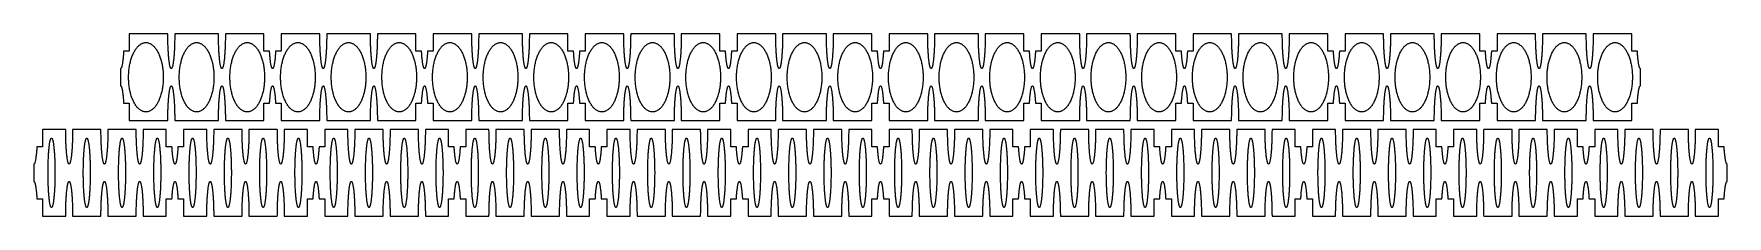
# Model space of a CAD drawing. Header units: metres. Extents: x -317 to 317, y -178 to -110.
import ezdxf

# ---------------------------------------------------------------- set-up
doc = ezdxf.new("R2010")
doc.units = ezdxf.units.M

msp = doc.modelspace()

# ---------------------------------------------------------------- linework, layer by layer
for p, q in [((-267.258, -110), (-281.705, -110)), ((-281.705, -110), (-281.705, -116.5)), ((-278.101, -114.374), (-277.892, -114.197)), ((-277.892, -114.197), (-277.68, -114.034)), ((-277.68, -114.034), (-277.466, -113.886)), ((-277.466, -113.886), (-277.249, -113.754)), ((-277.249, -113.754), (-277.029, -113.636)), ((-277.029, -113.636), (-276.808, -113.534)), ((-276.808, -113.534), (-276.586, -113.447)), ((-276.586, -113.447), (-276.362, -113.377)), ((-276.362, -113.377), (-276.136, -113.321)), ((-276.136, -113.321), (-275.91, -113.282)), ((-275.91, -113.282), (-275.684, -113.258)), ((-275.684, -113.258), (-275.457, -113.25)), ((-275.457, -113.25), (-275.23, -113.258)), ((-275.23, -113.258), (-275.004, -113.282)), ((-275.004, -113.282), (-274.778, -113.321)), ((-274.778, -113.321), (-274.552, -113.377)), ((-274.552, -113.377), (-274.328, -113.447)), ((-274.328, -113.447), (-274.106, -113.534)), ((-274.106, -113.534), (-273.884, -113.636)), ((-273.884, -113.636), (-273.665, -113.754)), ((-273.665, -113.754), (-273.448, -113.886)), ((-273.448, -113.886), (-273.234, -114.034)), ((-273.234, -114.034), (-273.022, -114.197)), ((-273.022, -114.197), (-272.813, -114.374)), ((-267.258, -110.454), (-267.258, -110)), ((-267.255, -110.907), (-267.258, -110.454)), ((-267.251, -111.359), (-267.255, -110.907)), ((-267.246, -111.809), (-267.251, -111.359)), ((-267.239, -112.257), (-267.246, -111.809)), ((-267.23, -112.703), (-267.239, -112.257)), ((-267.22, -113.145), (-267.23, -112.703)), ((-267.208, -113.583), (-267.22, -113.145)), ((-267.195, -114.017), (-267.208, -113.583)), ((-267.18, -114.446), (-267.195, -114.017)), ((-264.722, -114.017), (-264.737, -114.446)), ((-264.709, -113.583), (-264.722, -114.017)), ((-264.697, -113.145), (-264.709, -113.583)), ((-264.687, -112.703), (-264.697, -113.145)), ((-264.678, -112.257), (-264.687, -112.703)), ((-264.671, -111.809), (-264.678, -112.257)), ((-264.666, -111.359), (-264.671, -111.809)), ((-264.662, -110.907), (-264.666, -111.359)), ((-264.659, -110.454), (-264.662, -110.907)), ((-264.658, -110), (-264.659, -110.454)), ((-248.261, -110), (-264.658, -110)), ((-259.104, -114.374), (-258.895, -114.197)), ((-258.895, -114.197), (-258.683, -114.034)), ((-258.683, -114.034), (-258.469, -113.886)), ((-258.469, -113.886), (-258.252, -113.754)), ((-258.252, -113.754), (-258.032, -113.636)), ((-258.032, -113.636), (-257.811, -113.534)), ((-257.811, -113.534), (-257.589, -113.447)), ((-257.589, -113.447), (-257.365, -113.377)), ((-257.365, -113.377), (-257.139, -113.321)), ((-257.139, -113.321), (-256.913, -113.282)), ((-256.913, -113.282), (-256.687, -113.258)), ((-256.687, -113.258), (-256.46, -113.25)), ((-256.46, -113.25), (-256.233, -113.258)), ((-256.233, -113.258), (-256.007, -113.282)), ((-256.007, -113.282), (-255.781, -113.321)), ((-255.781, -113.321), (-255.555, -113.377)), ((-255.555, -113.377), (-255.331, -113.447)), ((-255.331, -113.447), (-255.109, -113.534)), ((-255.109, -113.534), (-254.887, -113.636)), ((-254.887, -113.636), (-254.668, -113.754)), ((-254.668, -113.754), (-254.451, -113.886)), ((-254.451, -113.886), (-254.237, -114.034)), ((-254.237, -114.034), (-254.025, -114.197)), ((-254.025, -114.197), (-253.816, -114.374)), ((-248.261, -110.454), (-248.261, -110)), ((-248.258, -110.907), (-248.261, -110.454)), ((-248.254, -111.359), (-248.258, -110.907)), ((-248.249, -111.809), (-248.254, -111.359)), ((-248.242, -112.257), (-248.249, -111.809)), ((-248.233, -112.703), (-248.242, -112.257)), ((-248.223, -113.145), (-248.233, -112.703)), ((-248.211, -113.583), (-248.223, -113.145)), ((-248.198, -114.017), (-248.211, -113.583)), ((-248.183, -114.446), (-248.198, -114.017)), ((-245.725, -114.017), (-245.74, -114.446)), ((-245.712, -113.583), (-245.725, -114.017)), ((-245.7, -113.145), (-245.712, -113.583)), ((-245.69, -112.703), (-245.7, -113.145)), ((-245.681, -112.257), (-245.69, -112.703)), ((-245.674, -111.809), (-245.681, -112.257)), ((-245.669, -111.359), (-245.674, -111.809)), ((-245.665, -110.907), (-245.669, -111.359)), ((-245.662, -110.454), (-245.665, -110.907)), ((-245.661, -110), (-245.662, -110.454)), ((-231.214, -110), (-245.661, -110)), ((-240.107, -114.374), (-239.898, -114.197)), ((-239.898, -114.197), (-239.686, -114.034)), ((-239.686, -114.034), (-239.472, -113.886)), ((-239.472, -113.886), (-239.255, -113.754)), ((-239.255, -113.754), (-239.035, -113.636)), ((-239.035, -113.636), (-238.814, -113.534)), ((-238.814, -113.534), (-238.592, -113.447)), ((-238.592, -113.447), (-238.368, -113.377)), ((-238.368, -113.377), (-238.142, -113.321)), ((-238.142, -113.321), (-237.916, -113.282)), ((-237.916, -113.282), (-237.69, -113.258)), ((-237.69, -113.258), (-237.463, -113.25)), ((-237.463, -113.25), (-237.236, -113.258)), ((-237.236, -113.258), (-237.009, -113.282)), ((-237.009, -113.282), (-236.783, -113.321)), ((-236.783, -113.321), (-236.558, -113.377)), ((-236.558, -113.377), (-236.334, -113.447)), ((-236.334, -113.447), (-236.111, -113.534)), ((-236.111, -113.534), (-235.89, -113.636)), ((-235.89, -113.636), (-235.671, -113.754)), ((-235.671, -113.754), (-235.454, -113.886)), ((-235.454, -113.886), (-235.24, -114.034)), ((-235.24, -114.034), (-235.028, -114.197)), ((-235.028, -114.197), (-234.819, -114.374)), ((-231.214, -116.5), (-231.214, -110)), ((-210.267, -110), (-224.714, -110)), ((-224.714, -110), (-224.714, -116.5)), ((-221.11, -114.374), (-220.901, -114.197)), ((-220.901, -114.197), (-220.689, -114.034)), ((-220.689, -114.034), (-220.474, -113.886)), ((-220.474, -113.886), (-220.258, -113.754)), ((-220.258, -113.754), (-220.038, -113.636)), ((-220.038, -113.636), (-219.817, -113.534)), ((-219.817, -113.534), (-219.595, -113.447)), ((-219.595, -113.447), (-219.37, -113.377)), ((-219.37, -113.377), (-219.145, -113.321)), ((-219.145, -113.321), (-218.919, -113.282)), ((-218.919, -113.282), (-218.693, -113.258)), ((-218.693, -113.258), (-218.466, -113.25)), ((-218.466, -113.25), (-218.239, -113.258)), ((-218.239, -113.258), (-218.012, -113.282)), ((-218.012, -113.282), (-217.786, -113.321)), ((-217.786, -113.321), (-217.561, -113.377)), ((-217.561, -113.377), (-217.337, -113.447)), ((-217.337, -113.447), (-217.114, -113.534)), ((-217.114, -113.534), (-216.893, -113.636)), ((-216.893, -113.636), (-216.674, -113.754)), ((-216.674, -113.754), (-216.457, -113.886)), ((-216.457, -113.886), (-216.243, -114.034)), ((-216.243, -114.034), (-216.031, -114.197)), ((-216.031, -114.197), (-215.822, -114.374)), ((-210.267, -110.454), (-210.267, -110)), ((-210.264, -110.907), (-210.267, -110.454)), ((-210.26, -111.359), (-210.264, -110.907)), ((-210.255, -111.809), (-210.26, -111.359)), ((-210.248, -112.257), (-210.255, -111.809)), ((-210.239, -112.703), (-210.248, -112.257)), ((-210.229, -113.145), (-210.239, -112.703)), ((-210.217, -113.583), (-210.229, -113.145)), ((-210.204, -114.017), (-210.217, -113.583)), ((-210.189, -114.446), (-210.204, -114.017)), ((-207.731, -114.017), (-207.746, -114.446)), ((-207.718, -113.583), (-207.731, -114.017)), ((-207.706, -113.145), (-207.718, -113.583)), ((-207.696, -112.703), (-207.706, -113.145)), ((-207.687, -112.257), (-207.696, -112.703)), ((-207.68, -111.809), (-207.687, -112.257)), ((-207.674, -111.359), (-207.68, -111.809)), ((-207.671, -110.907), (-207.674, -111.359)), ((-207.668, -110.454), (-207.671, -110.907)), ((-207.667, -110), (-207.668, -110.454)), ((-191.27, -110), (-207.667, -110)), ((-202.113, -114.374), (-201.904, -114.197)), ((-201.904, -114.197), (-201.692, -114.034)), ((-201.692, -114.034), (-201.477, -113.886)), ((-201.477, -113.886), (-201.26, -113.754)), ((-201.26, -113.754), (-201.041, -113.636)), ((-201.041, -113.636), (-200.82, -113.534)), ((-200.82, -113.534), (-200.598, -113.447)), ((-200.598, -113.447), (-200.373, -113.377)), ((-200.373, -113.377), (-200.148, -113.321)), ((-200.148, -113.321), (-199.922, -113.282)), ((-199.922, -113.282), (-199.696, -113.258)), ((-199.696, -113.258), (-199.469, -113.25)), ((-199.469, -113.25), (-199.242, -113.258)), ((-199.242, -113.258), (-199.015, -113.282)), ((-199.015, -113.282), (-198.789, -113.321)), ((-198.789, -113.321), (-198.564, -113.377)), ((-198.564, -113.377), (-198.34, -113.447)), ((-198.34, -113.447), (-198.117, -113.534)), ((-198.117, -113.534), (-197.896, -113.636)), ((-197.896, -113.636), (-197.677, -113.754)), ((-197.677, -113.754), (-197.46, -113.886)), ((-197.46, -113.886), (-197.246, -114.034)), ((-197.246, -114.034), (-197.034, -114.197)), ((-197.034, -114.197), (-196.825, -114.374)), ((-191.27, -110.454), (-191.27, -110)), ((-191.267, -110.907), (-191.27, -110.454)), ((-191.263, -111.359), (-191.267, -110.907)), ((-191.258, -111.809), (-191.263, -111.359)), ((-191.251, -112.257), (-191.258, -111.809)), ((-191.242, -112.703), (-191.251, -112.257)), ((-191.232, -113.145), (-191.242, -112.703)), ((-191.22, -113.583), (-191.232, -113.145)), ((-191.207, -114.017), (-191.22, -113.583)), ((-191.192, -114.446), (-191.207, -114.017)), ((-188.734, -114.017), (-188.749, -114.446)), ((-188.721, -113.583), (-188.734, -114.017)), ((-188.709, -113.145), (-188.721, -113.583)), ((-188.699, -112.703), (-188.709, -113.145)), ((-188.69, -112.257), (-188.699, -112.703)), ((-188.683, -111.809), (-188.69, -112.257)), ((-188.677, -111.359), (-188.683, -111.809)), ((-188.673, -110.907), (-188.677, -111.359)), ((-188.671, -110.454), (-188.673, -110.907)), ((-188.67, -110), (-188.671, -110.454)), ((-174.223, -110), (-188.67, -110)), ((-183.116, -114.374), (-182.907, -114.197)), ((-182.907, -114.197), (-182.695, -114.034)), ((-182.695, -114.034), (-182.48, -113.886)), ((-182.48, -113.886), (-182.263, -113.754)), ((-182.263, -113.754), (-182.044, -113.636)), ((-182.044, -113.636), (-181.823, -113.534)), ((-181.823, -113.534), (-181.601, -113.447)), ((-181.601, -113.447), (-181.376, -113.377)), ((-181.376, -113.377), (-181.151, -113.321)), ((-181.151, -113.321), (-180.925, -113.282)), ((-180.925, -113.282), (-180.699, -113.258)), ((-180.699, -113.258), (-180.472, -113.25)), ((-180.472, -113.25), (-180.245, -113.258)), ((-180.245, -113.258), (-180.018, -113.282)), ((-180.018, -113.282), (-179.792, -113.321)), ((-179.792, -113.321), (-179.567, -113.377)), ((-179.567, -113.377), (-179.343, -113.447)), ((-179.343, -113.447), (-179.12, -113.534)), ((-179.12, -113.534), (-178.899, -113.636)), ((-178.899, -113.636), (-178.68, -113.754)), ((-178.68, -113.754), (-178.463, -113.886)), ((-178.463, -113.886), (-178.249, -114.034)), ((-178.249, -114.034), (-178.037, -114.197)), ((-178.037, -114.197), (-177.828, -114.374)), ((-174.223, -116.5), (-174.223, -110)), ((-153.276, -110), (-167.723, -110)), ((-167.723, -110), (-167.723, -116.5)), ((-164.119, -114.374), (-163.91, -114.197)), ((-163.91, -114.197), (-163.698, -114.034)), ((-163.698, -114.034), (-163.483, -113.886)), ((-163.483, -113.886), (-163.266, -113.754)), ((-163.266, -113.754), (-163.047, -113.636)), ((-163.047, -113.636), (-162.826, -113.534)), ((-162.826, -113.534), (-162.603, -113.447)), ((-162.603, -113.447), (-162.379, -113.377)), ((-162.379, -113.377), (-162.154, -113.321)), ((-162.154, -113.321), (-161.928, -113.282)), ((-161.928, -113.282), (-161.702, -113.258)), ((-161.702, -113.258), (-161.475, -113.25)), ((-161.475, -113.25), (-161.248, -113.258)), ((-161.248, -113.258), (-161.021, -113.282)), ((-161.021, -113.282), (-160.795, -113.321)), ((-160.795, -113.321), (-160.57, -113.377)), ((-160.57, -113.377), (-160.346, -113.447)), ((-160.346, -113.447), (-160.123, -113.534)), ((-160.123, -113.534), (-159.902, -113.636)), ((-159.902, -113.636), (-159.683, -113.754)), ((-159.683, -113.754), (-159.466, -113.886)), ((-159.466, -113.886), (-159.252, -114.034)), ((-159.252, -114.034), (-159.04, -114.197)), ((-159.04, -114.197), (-158.831, -114.374)), ((-153.275, -110.454), (-153.276, -110)), ((-153.273, -110.907), (-153.275, -110.454)), ((-153.269, -111.359), (-153.273, -110.907)), ((-153.264, -111.809), (-153.269, -111.359)), ((-153.257, -112.257), (-153.264, -111.809)), ((-153.248, -112.703), (-153.257, -112.257)), ((-153.238, -113.145), (-153.248, -112.703)), ((-153.226, -113.583), (-153.238, -113.145)), ((-153.213, -114.017), (-153.226, -113.583)), ((-153.198, -114.446), (-153.213, -114.017)), ((-150.74, -114.017), (-150.755, -114.446)), ((-150.727, -113.583), (-150.74, -114.017)), ((-150.715, -113.145), (-150.727, -113.583)), ((-150.705, -112.703), (-150.715, -113.145)), ((-150.696, -112.257), (-150.705, -112.703)), ((-150.689, -111.809), (-150.696, -112.257)), ((-150.683, -111.359), (-150.689, -111.809)), ((-150.679, -110.907), (-150.683, -111.359)), ((-150.677, -110.454), (-150.679, -110.907)), ((-150.676, -110), (-150.677, -110.454)), ((-134.279, -110), (-150.676, -110)), ((-145.122, -114.374), (-144.913, -114.197)), ((-144.913, -114.197), (-144.701, -114.034)), ((-144.701, -114.034), (-144.486, -113.886)), ((-144.486, -113.886), (-144.269, -113.754)), ((-144.269, -113.754), (-144.05, -113.636)), ((-144.05, -113.636), (-143.829, -113.534)), ((-143.829, -113.534), (-143.606, -113.447)), ((-143.606, -113.447), (-143.382, -113.377)), ((-143.382, -113.377), (-143.157, -113.321)), ((-143.157, -113.321), (-142.931, -113.282)), ((-142.931, -113.282), (-142.705, -113.258)), ((-142.705, -113.258), (-142.478, -113.25)), ((-142.478, -113.25), (-142.251, -113.258)), ((-142.251, -113.258), (-142.024, -113.282)), ((-142.024, -113.282), (-141.798, -113.321)), ((-141.798, -113.321), (-141.573, -113.377)), ((-141.573, -113.377), (-141.349, -113.447)), ((-141.349, -113.447), (-141.126, -113.534)), ((-141.126, -113.534), (-140.905, -113.636)), ((-140.905, -113.636), (-140.686, -113.754)), ((-140.686, -113.754), (-140.469, -113.886)), ((-140.469, -113.886), (-140.255, -114.034)), ((-140.255, -114.034), (-140.043, -114.197)), ((-140.043, -114.197), (-139.834, -114.374)), ((-134.278, -110.454), (-134.279, -110)), ((-134.276, -110.907), (-134.278, -110.454)), ((-134.272, -111.359), (-134.276, -110.907)), ((-134.267, -111.809), (-134.272, -111.359)), ((-134.259, -112.257), (-134.267, -111.809)), ((-134.251, -112.703), (-134.259, -112.257)), ((-134.241, -113.145), (-134.251, -112.703)), ((-134.229, -113.583), (-134.241, -113.145)), ((-134.216, -114.017), (-134.229, -113.583)), ((-134.201, -114.446), (-134.216, -114.017)), ((-131.743, -114.017), (-131.758, -114.446)), ((-131.73, -113.583), (-131.743, -114.017)), ((-131.718, -113.145), (-131.73, -113.583)), ((-131.708, -112.703), (-131.718, -113.145)), ((-131.699, -112.257), (-131.708, -112.703)), ((-131.692, -111.809), (-131.699, -112.257)), ((-131.686, -111.359), (-131.692, -111.809)), ((-131.682, -110.907), (-131.686, -111.359)), ((-131.68, -110.454), (-131.682, -110.907)), ((-131.679, -110), (-131.68, -110.454)), ((-117.232, -110), (-131.679, -110)), ((-126.124, -114.374), (-125.916, -114.197)), ((-125.916, -114.197), (-125.704, -114.034)), ((-125.704, -114.034), (-125.489, -113.886)), ((-125.489, -113.886), (-125.272, -113.754)), ((-125.272, -113.754), (-125.053, -113.636)), ((-125.053, -113.636), (-124.832, -113.534)), ((-124.832, -113.534), (-124.609, -113.447)), ((-124.609, -113.447), (-124.385, -113.377)), ((-124.385, -113.377), (-124.16, -113.321)), ((-124.16, -113.321), (-123.934, -113.282)), ((-123.934, -113.282), (-123.708, -113.258)), ((-123.708, -113.258), (-123.481, -113.25)), ((-123.481, -113.25), (-123.254, -113.258)), ((-123.254, -113.258), (-123.027, -113.282)), ((-123.027, -113.282), (-122.801, -113.321)), ((-122.801, -113.321), (-122.576, -113.377)), ((-122.576, -113.377), (-122.352, -113.447)), ((-122.352, -113.447), (-122.129, -113.534)), ((-122.129, -113.534), (-121.908, -113.636)), ((-121.908, -113.636), (-121.689, -113.754)), ((-121.689, -113.754), (-121.472, -113.886)), ((-121.472, -113.886), (-121.258, -114.034)), ((-121.258, -114.034), (-121.046, -114.197)), ((-121.046, -114.197), (-120.837, -114.374)), ((-117.232, -116.5), (-117.232, -110)), ((-96.2852, -110), (-110.732, -110)), ((-110.732, -110), (-110.732, -116.5)), ((-107.127, -114.374), (-106.919, -114.197)), ((-106.919, -114.197), (-106.707, -114.034)), ((-106.707, -114.034), (-106.492, -113.886)), ((-106.492, -113.886), (-106.275, -113.754)), ((-106.275, -113.754), (-106.056, -113.636)), ((-106.056, -113.636), (-105.835, -113.534)), ((-105.835, -113.534), (-105.612, -113.447)), ((-105.612, -113.447), (-105.388, -113.377)), ((-105.388, -113.377), (-105.163, -113.321)), ((-105.163, -113.321), (-104.937, -113.282)), ((-104.937, -113.282), (-104.711, -113.258)), ((-104.711, -113.258), (-104.484, -113.25)), ((-104.484, -113.25), (-104.257, -113.258)), ((-104.257, -113.258), (-104.03, -113.282)), ((-104.03, -113.282), (-103.804, -113.321)), ((-103.804, -113.321), (-103.579, -113.377)), ((-103.579, -113.377), (-103.355, -113.447)), ((-103.355, -113.447), (-103.132, -113.534)), ((-103.132, -113.534), (-102.911, -113.636)), ((-102.911, -113.636), (-102.692, -113.754)), ((-102.692, -113.754), (-102.475, -113.886)), ((-102.475, -113.886), (-102.261, -114.034)), ((-102.261, -114.034), (-102.049, -114.197)), ((-102.049, -114.197), (-101.84, -114.374)), ((-96.2844, -110.454), (-96.2852, -110)), ((-96.282, -110.907), (-96.2844, -110.454)), ((-96.278, -111.359), (-96.282, -110.907)), ((-96.2725, -111.809), (-96.278, -111.359)), ((-96.2654, -112.257), (-96.2725, -111.809)), ((-96.2568, -112.703), (-96.2654, -112.257)), ((-96.2465, -113.145), (-96.2568, -112.703)), ((-96.2348, -113.583), (-96.2465, -113.145)), ((-96.2215, -114.017), (-96.2348, -113.583)), ((-96.2068, -114.446), (-96.2215, -114.017)), ((-93.7488, -114.017), (-93.7636, -114.446)), ((-93.7355, -113.583), (-93.7488, -114.017)), ((-93.7238, -113.145), (-93.7355, -113.583)), ((-93.7136, -112.703), (-93.7238, -113.145)), ((-93.7049, -112.257), (-93.7136, -112.703)), ((-93.6978, -111.809), (-93.7049, -112.257)), ((-93.6923, -111.359), (-93.6978, -111.809)), ((-93.6883, -110.907), (-93.6923, -111.359)), ((-93.686, -110.454), (-93.6883, -110.907)), ((-93.6852, -110), (-93.686, -110.454)), ((-77.2881, -110), (-93.6852, -110)), ((-88.1304, -114.374), (-87.9216, -114.197)), ((-87.9216, -114.197), (-87.7098, -114.034)), ((-87.7098, -114.034), (-87.4953, -113.886)), ((-87.4953, -113.886), (-87.2783, -113.754)), ((-87.2783, -113.754), (-87.0591, -113.636)), ((-87.0591, -113.636), (-86.8381, -113.534)), ((-86.8381, -113.534), (-86.6154, -113.447)), ((-86.6154, -113.447), (-86.3913, -113.377)), ((-86.3913, -113.377), (-86.1661, -113.321)), ((-86.1661, -113.321), (-85.9401, -113.282)), ((-85.9401, -113.282), (-85.7135, -113.258)), ((-85.7135, -113.258), (-85.4866, -113.25)), ((-85.4866, -113.25), (-85.2598, -113.258)), ((-85.2598, -113.258), (-85.0332, -113.282)), ((-85.0332, -113.282), (-84.8072, -113.321)), ((-84.8072, -113.321), (-84.582, -113.377)), ((-84.582, -113.377), (-84.3579, -113.447)), ((-84.3579, -113.447), (-84.1352, -113.534)), ((-84.1352, -113.534), (-83.9142, -113.636)), ((-83.9142, -113.636), (-83.695, -113.754)), ((-83.695, -113.754), (-83.478, -113.886)), ((-83.478, -113.886), (-83.2635, -114.034)), ((-83.2635, -114.034), (-83.0517, -114.197)), ((-83.0517, -114.197), (-82.8429, -114.374)), ((-77.2873, -110.454), (-77.2881, -110)), ((-77.285, -110.907), (-77.2873, -110.454)), ((-77.281, -111.359), (-77.285, -110.907)), ((-77.2755, -111.809), (-77.281, -111.359)), ((-77.2684, -112.257), (-77.2755, -111.809)), ((-77.2597, -112.703), (-77.2684, -112.257)), ((-77.2495, -113.145), (-77.2597, -112.703)), ((-77.2378, -113.583), (-77.2495, -113.145)), ((-77.2245, -114.017), (-77.2378, -113.583)), ((-77.2097, -114.446), (-77.2245, -114.017)), ((-74.7518, -114.017), (-74.7665, -114.446)), ((-74.7385, -113.583), (-74.7518, -114.017)), ((-74.7267, -113.145), (-74.7385, -113.583)), ((-74.7165, -112.703), (-74.7267, -113.145)), ((-74.7079, -112.257), (-74.7165, -112.703)), ((-74.7008, -111.809), (-74.7079, -112.257)), ((-74.6953, -111.359), (-74.7008, -111.809)), ((-74.6913, -110.907), (-74.6953, -111.359)), ((-74.6889, -110.454), (-74.6913, -110.907)), ((-74.6881, -110), (-74.6889, -110.454)), ((-60.2411, -110), (-74.6881, -110)), ((-69.1334, -114.374), (-68.9246, -114.197)), ((-68.9246, -114.197), (-68.7127, -114.034)), ((-68.7127, -114.034), (-68.4982, -113.886)), ((-68.4982, -113.886), (-68.2813, -113.754)), ((-68.2813, -113.754), (-68.0621, -113.636)), ((-68.0621, -113.636), (-67.841, -113.534)), ((-67.841, -113.534), (-67.6183, -113.447)), ((-67.6183, -113.447), (-67.3942, -113.377)), ((-67.3942, -113.377), (-67.169, -113.321)), ((-67.169, -113.321), (-66.943, -113.282)), ((-66.943, -113.282), (-66.7165, -113.258)), ((-66.7165, -113.258), (-66.4896, -113.25)), ((-66.4896, -113.25), (-66.2628, -113.258)), ((-66.2628, -113.258), (-66.0362, -113.282)), ((-66.0362, -113.282), (-65.8102, -113.321)), ((-65.8102, -113.321), (-65.585, -113.377)), ((-65.585, -113.377), (-65.3609, -113.447)), ((-65.3609, -113.447), (-65.1382, -113.534)), ((-65.1382, -113.534), (-64.9171, -113.636)), ((-64.9171, -113.636), (-64.698, -113.754)), ((-64.698, -113.754), (-64.481, -113.886)), ((-64.481, -113.886), (-64.2665, -114.034)), ((-64.2665, -114.034), (-64.0547, -114.197)), ((-64.0547, -114.197), (-63.8458, -114.374)), ((-60.2411, -116.5), (-60.2411, -110)), ((-39.2941, -110), (-53.7411, -110)), ((-53.7411, -110), (-53.7411, -116.5)), ((-50.1364, -114.374), (-49.9275, -114.197)), ((-49.9275, -114.197), (-49.7157, -114.034)), ((-49.7157, -114.034), (-49.5012, -113.886)), ((-49.5012, -113.886), (-49.2842, -113.754)), ((-49.2842, -113.754), (-49.0651, -113.636)), ((-49.0651, -113.636), (-48.844, -113.534)), ((-48.844, -113.534), (-48.6213, -113.447)), ((-48.6213, -113.447), (-48.3972, -113.377)), ((-48.3972, -113.377), (-48.172, -113.321)), ((-48.172, -113.321), (-47.946, -113.282)), ((-47.946, -113.282), (-47.7194, -113.258)), ((-47.7194, -113.258), (-47.4926, -113.25)), ((-47.4926, -113.25), (-47.2657, -113.258)), ((-47.2657, -113.258), (-47.0392, -113.282)), ((-47.0392, -113.282), (-46.8131, -113.321)), ((-46.8131, -113.321), (-46.588, -113.377)), ((-46.588, -113.377), (-46.3639, -113.447)), ((-46.3639, -113.447), (-46.1412, -113.534)), ((-46.1412, -113.534), (-45.9201, -113.636)), ((-45.9201, -113.636), (-45.7009, -113.754)), ((-45.7009, -113.754), (-45.484, -113.886)), ((-45.484, -113.886), (-45.2694, -114.034)), ((-45.2694, -114.034), (-45.0576, -114.197)), ((-45.0576, -114.197), (-44.8488, -114.374)), ((-39.2933, -110.454), (-39.2941, -110)), ((-39.2909, -110.907), (-39.2933, -110.454)), ((-39.2869, -111.359), (-39.2909, -110.907)), ((-39.2814, -111.809), (-39.2869, -111.359)), ((-39.2743, -112.257), (-39.2814, -111.809)), ((-39.2657, -112.703), (-39.2743, -112.257)), ((-39.2554, -113.145), (-39.2657, -112.703)), ((-39.2437, -113.583), (-39.2554, -113.145)), ((-39.2304, -114.017), (-39.2437, -113.583)), ((-39.2157, -114.446), (-39.2304, -114.017)), ((-36.7577, -114.017), (-36.7725, -114.446)), ((-36.7444, -113.583), (-36.7577, -114.017)), ((-36.7327, -113.145), (-36.7444, -113.583)), ((-36.7225, -112.703), (-36.7327, -113.145)), ((-36.7138, -112.257), (-36.7225, -112.703)), ((-36.7067, -111.809), (-36.7138, -112.257)), ((-36.7012, -111.359), (-36.7067, -111.809)), ((-36.6972, -110.907), (-36.7012, -111.359)), ((-36.6949, -110.454), (-36.6972, -110.907)), ((-36.6941, -110), (-36.6949, -110.454)), ((-20.297, -110), (-36.6941, -110)), ((-31.1393, -114.374), (-30.9305, -114.197)), ((-30.9305, -114.197), (-30.7187, -114.034)), ((-30.7187, -114.034), (-30.5042, -113.886)), ((-30.5042, -113.886), (-30.2872, -113.754)), ((-30.2872, -113.754), (-30.068, -113.636)), ((-30.068, -113.636), (-29.847, -113.534)), ((-29.847, -113.534), (-29.6243, -113.447)), ((-29.6243, -113.447), (-29.4002, -113.377)), ((-29.4002, -113.377), (-29.175, -113.321)), ((-29.175, -113.321), (-28.949, -113.282)), ((-28.949, -113.282), (-28.7224, -113.258)), ((-28.7224, -113.258), (-28.4955, -113.25)), ((-28.4955, -113.25), (-28.2687, -113.258)), ((-28.2687, -113.258), (-28.0421, -113.282)), ((-28.0421, -113.282), (-27.8161, -113.321)), ((-27.8161, -113.321), (-27.5909, -113.377)), ((-27.5909, -113.377), (-27.3668, -113.447)), ((-27.3668, -113.447), (-27.1441, -113.534)), ((-27.1441, -113.534), (-26.9231, -113.636)), ((-26.9231, -113.636), (-26.7039, -113.754)), ((-26.7039, -113.754), (-26.4869, -113.886)), ((-26.4869, -113.886), (-26.2724, -114.034)), ((-26.2724, -114.034), (-26.0606, -114.197)), ((-26.0606, -114.197), (-25.8518, -114.374)), ((-20.2962, -110.454), (-20.297, -110)), ((-20.2939, -110.907), (-20.2962, -110.454)), ((-20.2899, -111.359), (-20.2939, -110.907)), ((-20.2844, -111.809), (-20.2899, -111.359)), ((-20.2773, -112.257), (-20.2844, -111.809)), ((-20.2686, -112.703), (-20.2773, -112.257)), ((-20.2584, -113.145), (-20.2686, -112.703)), ((-20.2467, -113.583), (-20.2584, -113.145)), ((-20.2334, -114.017), (-20.2467, -113.583)), ((-20.2186, -114.446), (-20.2334, -114.017)), ((-17.7607, -114.017), (-17.7754, -114.446)), ((-17.7474, -113.583), (-17.7607, -114.017)), ((-17.7356, -113.145), (-17.7474, -113.583)), ((-17.7254, -112.703), (-17.7356, -113.145)), ((-17.7168, -112.257), (-17.7254, -112.703)), ((-17.7097, -111.809), (-17.7168, -112.257)), ((-17.7042, -111.359), (-17.7097, -111.809)), ((-17.7002, -110.907), (-17.7042, -111.359)), ((-17.6978, -110.454), (-17.7002, -110.907)), ((-17.697, -110), (-17.6978, -110.454)), ((-3.25, -110), (-17.697, -110)), ((-12.1423, -114.374), (-11.9335, -114.197)), ((-11.9335, -114.197), (-11.7216, -114.034)), ((-11.7216, -114.034), (-11.5071, -113.886)), ((-11.5071, -113.886), (-11.2902, -113.754)), ((-11.2902, -113.754), (-11.071, -113.636)), ((-11.071, -113.636), (-10.8499, -113.534)), ((-10.8499, -113.534), (-10.6272, -113.447)), ((-10.6272, -113.447), (-10.4031, -113.377)), ((-10.4031, -113.377), (-10.178, -113.321)), ((-10.178, -113.321), (-9.9519, -113.282)), ((-9.9519, -113.282), (-9.7254, -113.258)), ((-9.7254, -113.258), (-9.4985, -113.25)), ((-9.4985, -113.25), (-9.2717, -113.258)), ((-9.2717, -113.258), (-9.0451, -113.282)), ((-9.0451, -113.282), (-8.8191, -113.321)), ((-8.8191, -113.321), (-8.5939, -113.377)), ((-8.5939, -113.377), (-8.3698, -113.447)), ((-8.3698, -113.447), (-8.1471, -113.534)), ((-8.1471, -113.534), (-7.926, -113.636)), ((-7.926, -113.636), (-7.7069, -113.754)), ((-7.7069, -113.754), (-7.4899, -113.886)), ((-7.4899, -113.886), (-7.2754, -114.034)), ((-7.2754, -114.034), (-7.0636, -114.197)), ((-7.0636, -114.197), (-6.8547, -114.374)), ((-3.25, -116.5), (-3.25, -110)), ((17.697, -110), (3.25, -110)), ((3.25, -110), (3.25, -116.5)), ((6.8547, -114.374), (7.0636, -114.197)), ((7.0636, -114.197), (7.2754, -114.034)), ((7.2754, -114.034), (7.4899, -113.886)), ((7.4899, -113.886), (7.7069, -113.754)), ((7.7069, -113.754), (7.926, -113.636)), ((7.926, -113.636), (8.1471, -113.534)), ((8.1471, -113.534), (8.3698, -113.447)), ((8.3698, -113.447), (8.5939, -113.377)), ((8.5939, -113.377), (8.8191, -113.321)), ((8.8191, -113.321), (9.0451, -113.282)), ((9.0451, -113.282), (9.2717, -113.258)), ((9.2717, -113.258), (9.4985, -113.25)), ((9.4985, -113.25), (9.7254, -113.258)), ((9.7254, -113.258), (9.9519, -113.282)), ((9.9519, -113.282), (10.178, -113.321)), ((10.178, -113.321), (10.4031, -113.377)), ((10.4031, -113.377), (10.6272, -113.447)), ((10.6272, -113.447), (10.8499, -113.534)), ((10.8499, -113.534), (11.071, -113.636)), ((11.071, -113.636), (11.2902, -113.754)), ((11.2902, -113.754), (11.5071, -113.886)), ((11.5071, -113.886), (11.7216, -114.034)), ((11.7216, -114.034), (11.9335, -114.197)), ((11.9335, -114.197), (12.1423, -114.374)), ((17.6978, -110.454), (17.697, -110)), ((17.7002, -110.907), (17.6978, -110.454)), ((17.7042, -111.359), (17.7002, -110.907)), ((17.7097, -111.809), (17.7042, -111.359)), ((17.7168, -112.257), (17.7097, -111.809)), ((17.7254, -112.703), (17.7168, -112.257)), ((17.7356, -113.145), (17.7254, -112.703)), ((17.7474, -113.583), (17.7356, -113.145)), ((17.7607, -114.017), (17.7474, -113.583)), ((17.7754, -114.446), (17.7607, -114.017)), ((20.2334, -114.017), (20.2186, -114.446)), ((20.2467, -113.583), (20.2334, -114.017)), ((20.2584, -113.145), (20.2467, -113.583)), ((20.2686, -112.703), (20.2584, -113.145)), ((20.2773, -112.257), (20.2686, -112.703)), ((20.2844, -111.809), (20.2773, -112.257)), ((20.2899, -111.359), (20.2844, -111.809)), ((20.2939, -110.907), (20.2899, -111.359)), ((20.2962, -110.454), (20.2939, -110.907)), ((20.297, -110), (20.2962, -110.454)), ((36.6941, -110), (20.297, -110)), ((25.8518, -114.374), (26.0606, -114.197)), ((26.0606, -114.197), (26.2724, -114.034)), ((26.2724, -114.034), (26.4869, -113.886)), ((26.4869, -113.886), (26.7039, -113.754)), ((26.7039, -113.754), (26.9231, -113.636)), ((26.9231, -113.636), (27.1441, -113.534)), ((27.1441, -113.534), (27.3668, -113.447)), ((27.3668, -113.447), (27.5909, -113.377)), ((27.5909, -113.377), (27.8161, -113.321)), ((27.8161, -113.321), (28.0421, -113.282)), ((28.0421, -113.282), (28.2687, -113.258)), ((28.2687, -113.258), (28.4955, -113.25)), ((28.4955, -113.25), (28.7224, -113.258)), ((28.7224, -113.258), (28.949, -113.282)), ((28.949, -113.282), (29.175, -113.321)), ((29.175, -113.321), (29.4002, -113.377)), ((29.4002, -113.377), (29.6243, -113.447)), ((29.6243, -113.447), (29.847, -113.534)), ((29.847, -113.534), (30.068, -113.636)), ((30.068, -113.636), (30.2872, -113.754)), ((30.2872, -113.754), (30.5042, -113.886)), ((30.5042, -113.886), (30.7187, -114.034)), ((30.7187, -114.034), (30.9305, -114.197)), ((30.9305, -114.197), (31.1393, -114.374)), ((36.6949, -110.454), (36.6941, -110)), ((36.6972, -110.907), (36.6949, -110.454)), ((36.7012, -111.359), (36.6972, -110.907)), ((36.7067, -111.809), (36.7012, -111.359)), ((36.7138, -112.257), (36.7067, -111.809)), ((36.7225, -112.703), (36.7138, -112.257)), ((36.7327, -113.145), (36.7225, -112.703)), ((36.7444, -113.583), (36.7327, -113.145)), ((36.7577, -114.017), (36.7444, -113.583)), ((36.7725, -114.446), (36.7577, -114.017)), ((39.2304, -114.017), (39.2157, -114.446)), ((39.2437, -113.583), (39.2304, -114.017)), ((39.2554, -113.145), (39.2437, -113.583)), ((39.2657, -112.703), (39.2554, -113.145)), ((39.2743, -112.257), (39.2657, -112.703)), ((39.2814, -111.809), (39.2743, -112.257)), ((39.2869, -111.359), (39.2814, -111.809)), ((39.2909, -110.907), (39.2869, -111.359)), ((39.2933, -110.454), (39.2909, -110.907)), ((39.2941, -110), (39.2933, -110.454)), ((53.7411, -110), (39.2941, -110)), ((44.8488, -114.374), (45.0576, -114.197)), ((45.0576, -114.197), (45.2694, -114.034)), ((45.2694, -114.034), (45.484, -113.886)), ((45.484, -113.886), (45.7009, -113.754)), ((45.7009, -113.754), (45.9201, -113.636)), ((45.9201, -113.636), (46.1412, -113.534)), ((46.1412, -113.534), (46.3639, -113.447)), ((46.3639, -113.447), (46.588, -113.377)), ((46.588, -113.377), (46.8131, -113.321)), ((46.8131, -113.321), (47.0392, -113.282)), ((47.0392, -113.282), (47.2657, -113.258)), ((47.2657, -113.258), (47.4926, -113.25)), ((47.4926, -113.25), (47.7194, -113.258)), ((47.7194, -113.258), (47.946, -113.282)), ((47.946, -113.282), (48.172, -113.321)), ((48.172, -113.321), (48.3972, -113.377)), ((48.3972, -113.377), (48.6213, -113.447)), ((48.6213, -113.447), (48.844, -113.534)), ((48.844, -113.534), (49.0651, -113.636)), ((49.0651, -113.636), (49.2842, -113.754)), ((49.2842, -113.754), (49.5012, -113.886)), ((49.5012, -113.886), (49.7157, -114.034)), ((49.7157, -114.034), (49.9275, -114.197)), ((49.9275, -114.197), (50.1364, -114.374)), ((53.7411, -116.5), (53.7411, -110)), ((74.6881, -110), (60.2411, -110)), ((60.2411, -110), (60.2411, -116.5)), ((63.8458, -114.374), (64.0547, -114.197)), ((64.0547, -114.197), (64.2665, -114.034)), ((64.2665, -114.034), (64.481, -113.886)), ((64.481, -113.886), (64.698, -113.754)), ((64.698, -113.754), (64.9171, -113.636)), ((64.9171, -113.636), (65.1382, -113.534)), ((65.1382, -113.534), (65.3609, -113.447)), ((65.3609, -113.447), (65.585, -113.377)), ((65.585, -113.377), (65.8102, -113.321)), ((65.8102, -113.321), (66.0362, -113.282)), ((66.0362, -113.282), (66.2628, -113.258)), ((66.2628, -113.258), (66.4896, -113.25)), ((66.4896, -113.25), (66.7165, -113.258)), ((66.7165, -113.258), (66.943, -113.282)), ((66.943, -113.282), (67.169, -113.321)), ((67.169, -113.321), (67.3942, -113.377)), ((67.3942, -113.377), (67.6183, -113.447)), ((67.6183, -113.447), (67.841, -113.534)), ((67.841, -113.534), (68.0621, -113.636)), ((68.0621, -113.636), (68.2813, -113.754)), ((68.2813, -113.754), (68.4982, -113.886)), ((68.4982, -113.886), (68.7127, -114.034)), ((68.7127, -114.034), (68.9246, -114.197)), ((68.9246, -114.197), (69.1334, -114.374)), ((74.6889, -110.454), (74.6881, -110)), ((74.6913, -110.907), (74.6889, -110.454)), ((74.6953, -111.359), (74.6913, -110.907)), ((74.7008, -111.809), (74.6953, -111.359)), ((74.7079, -112.257), (74.7008, -111.809)), ((74.7165, -112.703), (74.7079, -112.257)), ((74.7267, -113.145), (74.7165, -112.703)), ((74.7385, -113.583), (74.7267, -113.145)), ((74.7518, -114.017), (74.7385, -113.583)), ((74.7665, -114.446), (74.7518, -114.017)), ((77.2245, -114.017), (77.2097, -114.446)), ((77.2378, -113.583), (77.2245, -114.017)), ((77.2495, -113.145), (77.2378, -113.583)), ((77.2597, -112.703), (77.2495, -113.145)), ((77.2684, -112.257), (77.2597, -112.703)), ((77.2755, -111.809), (77.2684, -112.257)), ((77.281, -111.359), (77.2755, -111.809)), ((77.285, -110.907), (77.281, -111.359)), ((77.2873, -110.454), (77.285, -110.907)), ((77.2881, -110), (77.2873, -110.454)), ((93.6852, -110), (77.2881, -110)), ((82.8429, -114.374), (83.0517, -114.197)), ((83.0517, -114.197), (83.2635, -114.034)), ((83.2635, -114.034), (83.478, -113.886)), ((83.478, -113.886), (83.695, -113.754)), ((83.695, -113.754), (83.9142, -113.636)), ((83.9142, -113.636), (84.1352, -113.534)), ((84.1352, -113.534), (84.3579, -113.447)), ((84.3579, -113.447), (84.582, -113.377)), ((84.582, -113.377), (84.8072, -113.321)), ((84.8072, -113.321), (85.0332, -113.282)), ((85.0332, -113.282), (85.2598, -113.258)), ((85.2598, -113.258), (85.4866, -113.25)), ((85.4866, -113.25), (85.7135, -113.258)), ((85.7135, -113.258), (85.9401, -113.282)), ((85.9401, -113.282), (86.1661, -113.321)), ((86.1661, -113.321), (86.3913, -113.377)), ((86.3913, -113.377), (86.6154, -113.447)), ((86.6154, -113.447), (86.8381, -113.534)), ((86.8381, -113.534), (87.0591, -113.636)), ((87.0591, -113.636), (87.2783, -113.754)), ((87.2783, -113.754), (87.4953, -113.886)), ((87.4953, -113.886), (87.7098, -114.034)), ((87.7098, -114.034), (87.9216, -114.197)), ((87.9216, -114.197), (88.1304, -114.374)), ((93.686, -110.454), (93.6852, -110)), ((93.6883, -110.907), (93.686, -110.454)), ((93.6923, -111.359), (93.6883, -110.907)), ((93.6978, -111.809), (93.6923, -111.359)), ((93.7049, -112.257), (93.6978, -111.809)), ((93.7136, -112.703), (93.7049, -112.257)), ((93.7238, -113.145), (93.7136, -112.703)), ((93.7355, -113.583), (93.7238, -113.145)), ((93.7488, -114.017), (93.7355, -113.583)), ((93.7636, -114.446), (93.7488, -114.017)), ((96.2215, -114.017), (96.2068, -114.446)), ((96.2348, -113.583), (96.2215, -114.017)), ((96.2465, -113.145), (96.2348, -113.583)), ((96.2568, -112.703), (96.2465, -113.145)), ((96.2654, -112.257), (96.2568, -112.703)), ((96.2725, -111.809), (96.2654, -112.257)), ((96.278, -111.359), (96.2725, -111.809)), ((96.282, -110.907), (96.278, -111.359)), ((96.2844, -110.454), (96.282, -110.907)), ((96.2852, -110), (96.2844, -110.454)), ((110.732, -110), (96.2852, -110)), ((101.84, -114.374), (102.049, -114.197)), ((102.049, -114.197), (102.261, -114.034)), ((102.261, -114.034), (102.475, -113.886)), ((102.475, -113.886), (102.692, -113.754)), ((102.692, -113.754), (102.911, -113.636)), ((102.911, -113.636), (103.132, -113.534)), ((103.132, -113.534), (103.355, -113.447)), ((103.355, -113.447), (103.579, -113.377)), ((103.579, -113.377), (103.804, -113.321)), ((103.804, -113.321), (104.03, -113.282)), ((104.03, -113.282), (104.257, -113.258)), ((104.257, -113.258), (104.484, -113.25)), ((104.484, -113.25), (104.711, -113.258)), ((104.711, -113.258), (104.937, -113.282)), ((104.937, -113.282), (105.163, -113.321)), ((105.163, -113.321), (105.388, -113.377)), ((105.388, -113.377), (105.612, -113.447)), ((105.612, -113.447), (105.835, -113.534)), ((105.835, -113.534), (106.056, -113.636)), ((106.056, -113.636), (106.275, -113.754)), ((106.275, -113.754), (106.492, -113.886)), ((106.492, -113.886), (106.707, -114.034)), ((106.707, -114.034), (106.919, -114.197)), ((106.919, -114.197), (107.127, -114.374)), ((110.732, -116.5), (110.732, -110)), ((131.679, -110), (117.232, -110)), ((117.232, -110), (117.232, -116.5)), ((120.837, -114.374), (121.046, -114.197)), ((121.046, -114.197), (121.258, -114.034)), ((121.258, -114.034), (121.472, -113.886)), ((121.472, -113.886), (121.689, -113.754)), ((121.689, -113.754), (121.908, -113.636)), ((121.908, -113.636), (122.129, -113.534)), ((122.129, -113.534), (122.352, -113.447)), ((122.352, -113.447), (122.576, -113.377)), ((122.576, -113.377), (122.801, -113.321)), ((122.801, -113.321), (123.027, -113.282)), ((123.027, -113.282), (123.254, -113.258)), ((123.254, -113.258), (123.481, -113.25)), ((123.481, -113.25), (123.708, -113.258)), ((123.708, -113.258), (123.934, -113.282)), ((123.934, -113.282), (124.16, -113.321)), ((124.16, -113.321), (124.385, -113.377)), ((124.385, -113.377), (124.609, -113.447)), ((124.609, -113.447), (124.832, -113.534)), ((124.832, -113.534), (125.053, -113.636)), ((125.053, -113.636), (125.272, -113.754)), ((125.272, -113.754), (125.489, -113.886)), ((125.489, -113.886), (125.704, -114.034)), ((125.704, -114.034), (125.916, -114.197)), ((125.916, -114.197), (126.124, -114.374)), ((131.68, -110.454), (131.679, -110)), ((131.682, -110.907), (131.68, -110.454)), ((131.686, -111.359), (131.682, -110.907)), ((131.692, -111.809), (131.686, -111.359)), ((131.699, -112.257), (131.692, -111.809)), ((131.708, -112.703), (131.699, -112.257)), ((131.718, -113.145), (131.708, -112.703)), ((131.73, -113.583), (131.718, -113.145)), ((131.743, -114.017), (131.73, -113.583)), ((131.758, -114.446), (131.743, -114.017)), ((134.216, -114.017), (134.201, -114.446)), ((134.229, -113.583), (134.216, -114.017)), ((134.241, -113.145), (134.229, -113.583)), ((134.251, -112.703), (134.241, -113.145)), ((134.259, -112.257), (134.251, -112.703)), ((134.267, -111.809), (134.259, -112.257)), ((134.272, -111.359), (134.267, -111.809)), ((134.276, -110.907), (134.272, -111.359)), ((134.278, -110.454), (134.276, -110.907)), ((134.279, -110), (134.278, -110.454)), ((150.676, -110), (134.279, -110)), ((139.834, -114.374), (140.043, -114.197)), ((140.043, -114.197), (140.255, -114.034)), ((140.255, -114.034), (140.469, -113.886)), ((140.469, -113.886), (140.686, -113.754)), ((140.686, -113.754), (140.905, -113.636)), ((140.905, -113.636), (141.126, -113.534)), ((141.126, -113.534), (141.349, -113.447)), ((141.349, -113.447), (141.573, -113.377)), ((141.573, -113.377), (141.798, -113.321)), ((141.798, -113.321), (142.024, -113.282)), ((142.024, -113.282), (142.251, -113.258)), ((142.251, -113.258), (142.478, -113.25)), ((142.478, -113.25), (142.705, -113.258)), ((142.705, -113.258), (142.931, -113.282)), ((142.931, -113.282), (143.157, -113.321)), ((143.157, -113.321), (143.382, -113.377)), ((143.382, -113.377), (143.606, -113.447)), ((143.606, -113.447), (143.829, -113.534)), ((143.829, -113.534), (144.05, -113.636)), ((144.05, -113.636), (144.269, -113.754)), ((144.269, -113.754), (144.486, -113.886)), ((144.486, -113.886), (144.701, -114.034)), ((144.701, -114.034), (144.913, -114.197)), ((144.913, -114.197), (145.122, -114.374)), ((150.677, -110.454), (150.676, -110)), ((150.679, -110.907), (150.677, -110.454)), ((150.683, -111.359), (150.679, -110.907)), ((150.689, -111.809), (150.683, -111.359)), ((150.696, -112.257), (150.689, -111.809)), ((150.705, -112.703), (150.696, -112.257)), ((150.715, -113.145), (150.705, -112.703)), ((150.727, -113.583), (150.715, -113.145)), ((150.74, -114.017), (150.727, -113.583)), ((150.755, -114.446), (150.74, -114.017)), ((153.213, -114.017), (153.198, -114.446)), ((153.226, -113.583), (153.213, -114.017)), ((153.238, -113.145), (153.226, -113.583)), ((153.248, -112.703), (153.238, -113.145)), ((153.257, -112.257), (153.248, -112.703)), ((153.264, -111.809), (153.257, -112.257)), ((153.269, -111.359), (153.264, -111.809)), ((153.273, -110.907), (153.269, -111.359)), ((153.275, -110.454), (153.273, -110.907)), ((153.276, -110), (153.275, -110.454)), ((167.723, -110), (153.276, -110)), ((158.831, -114.374), (159.04, -114.197)), ((159.04, -114.197), (159.252, -114.034)), ((159.252, -114.034), (159.466, -113.886)), ((159.466, -113.886), (159.683, -113.754)), ((159.683, -113.754), (159.902, -113.636)), ((159.902, -113.636), (160.123, -113.534)), ((160.123, -113.534), (160.346, -113.447)), ((160.346, -113.447), (160.57, -113.377)), ((160.57, -113.377), (160.795, -113.321)), ((160.795, -113.321), (161.021, -113.282)), ((161.021, -113.282), (161.248, -113.258)), ((161.248, -113.258), (161.475, -113.25)), ((161.475, -113.25), (161.702, -113.258)), ((161.702, -113.258), (161.928, -113.282)), ((161.928, -113.282), (162.154, -113.321)), ((162.154, -113.321), (162.379, -113.377)), ((162.379, -113.377), (162.603, -113.447)), ((162.603, -113.447), (162.826, -113.534)), ((162.826, -113.534), (163.047, -113.636)), ((163.047, -113.636), (163.266, -113.754)), ((163.266, -113.754), (163.483, -113.886)), ((163.483, -113.886), (163.698, -114.034)), ((163.698, -114.034), (163.91, -114.197)), ((163.91, -114.197), (164.119, -114.374)), ((167.723, -116.5), (167.723, -110)), ((188.67, -110), (174.223, -110)), ((174.223, -110), (174.223, -116.5)), ((177.828, -114.374), (178.037, -114.197)), ((178.037, -114.197), (178.249, -114.034)), ((178.249, -114.034), (178.463, -113.886)), ((178.463, -113.886), (178.68, -113.754)), ((178.68, -113.754), (178.899, -113.636)), ((178.899, -113.636), (179.12, -113.534)), ((179.12, -113.534), (179.343, -113.447)), ((179.343, -113.447), (179.567, -113.377)), ((179.567, -113.377), (179.792, -113.321)), ((179.792, -113.321), (180.018, -113.282)), ((180.018, -113.282), (180.245, -113.258)), ((180.245, -113.258), (180.472, -113.25)), ((180.472, -113.25), (180.699, -113.258)), ((180.699, -113.258), (180.925, -113.282)), ((180.925, -113.282), (181.151, -113.321)), ((181.151, -113.321), (181.376, -113.377)), ((181.376, -113.377), (181.601, -113.447)), ((181.601, -113.447), (181.823, -113.534)), ((181.823, -113.534), (182.044, -113.636)), ((182.044, -113.636), (182.263, -113.754)), ((182.263, -113.754), (182.48, -113.886)), ((182.48, -113.886), (182.695, -114.034)), ((182.695, -114.034), (182.907, -114.197)), ((182.907, -114.197), (183.116, -114.374)), ((188.671, -110.454), (188.67, -110)), ((188.673, -110.907), (188.671, -110.454)), ((188.677, -111.359), (188.673, -110.907)), ((188.683, -111.809), (188.677, -111.359)), ((188.69, -112.257), (188.683, -111.809)), ((188.699, -112.703), (188.69, -112.257)), ((188.709, -113.145), (188.699, -112.703)), ((188.721, -113.583), (188.709, -113.145)), ((188.734, -114.017), (188.721, -113.583)), ((188.749, -114.446), (188.734, -114.017)), ((191.207, -114.017), (191.192, -114.446)), ((191.22, -113.583), (191.207, -114.017)), ((191.232, -113.145), (191.22, -113.583)), ((191.242, -112.703), (191.232, -113.145)), ((191.251, -112.257), (191.242, -112.703)), ((191.258, -111.809), (191.251, -112.257)), ((191.263, -111.359), (191.258, -111.809)), ((191.267, -110.907), (191.263, -111.359)), ((191.27, -110.454), (191.267, -110.907)), ((207.667, -110), (191.27, -110)), ((191.27, -110), (191.27, -110.454)), ((196.825, -114.374), (197.034, -114.197)), ((197.034, -114.197), (197.246, -114.034)), ((197.246, -114.034), (197.46, -113.886)), ((197.46, -113.886), (197.677, -113.754)), ((197.677, -113.754), (197.896, -113.636)), ((197.896, -113.636), (198.117, -113.534)), ((198.117, -113.534), (198.34, -113.447)), ((198.34, -113.447), (198.564, -113.377)), ((198.564, -113.377), (198.789, -113.321)), ((198.789, -113.321), (199.015, -113.282)), ((199.015, -113.282), (199.242, -113.258)), ((199.242, -113.258), (199.469, -113.25)), ((199.469, -113.25), (199.696, -113.258)), ((199.696, -113.258), (199.922, -113.282)), ((199.922, -113.282), (200.148, -113.321)), ((200.148, -113.321), (200.373, -113.377)), ((200.373, -113.377), (200.598, -113.447)), ((200.598, -113.447), (200.82, -113.534)), ((200.82, -113.534), (201.041, -113.636)), ((201.041, -113.636), (201.26, -113.754)), ((201.26, -113.754), (201.477, -113.886)), ((201.477, -113.886), (201.692, -114.034)), ((201.692, -114.034), (201.904, -114.197)), ((201.904, -114.197), (202.113, -114.374)), ((207.668, -110.454), (207.667, -110)), ((207.671, -110.907), (207.668, -110.454)), ((207.674, -111.359), (207.671, -110.907)), ((207.68, -111.809), (207.674, -111.359)), ((207.687, -112.257), (207.68, -111.809)), ((207.696, -112.703), (207.687, -112.257)), ((207.706, -113.145), (207.696, -112.703)), ((207.718, -113.583), (207.706, -113.145)), ((207.731, -114.017), (207.718, -113.583)), ((207.746, -114.446), (207.731, -114.017)), ((210.204, -114.017), (210.189, -114.446)), ((210.217, -113.583), (210.204, -114.017)), ((210.229, -113.145), (210.217, -113.583)), ((210.239, -112.703), (210.229, -113.145)), ((210.248, -112.257), (210.239, -112.703)), ((210.255, -111.809), (210.248, -112.257)), ((210.26, -111.359), (210.255, -111.809)), ((210.264, -110.907), (210.26, -111.359)), ((210.267, -110.454), (210.264, -110.907)), ((224.714, -110), (210.267, -110)), ((210.267, -110), (210.267, -110.454)), ((215.822, -114.374), (216.031, -114.197)), ((216.031, -114.197), (216.243, -114.034)), ((216.243, -114.034), (216.457, -113.886)), ((216.457, -113.886), (216.674, -113.754)), ((216.674, -113.754), (216.893, -113.636)), ((216.893, -113.636), (217.114, -113.534)), ((217.114, -113.534), (217.337, -113.447)), ((217.337, -113.447), (217.561, -113.377)), ((217.561, -113.377), (217.786, -113.321)), ((217.786, -113.321), (218.012, -113.282)), ((218.012, -113.282), (218.239, -113.258)), ((218.239, -113.258), (218.466, -113.25)), ((218.466, -113.25), (218.693, -113.258)), ((218.693, -113.258), (218.919, -113.282)), ((218.919, -113.282), (219.145, -113.321)), ((219.145, -113.321), (219.37, -113.377)), ((219.37, -113.377), (219.595, -113.447)), ((219.595, -113.447), (219.817, -113.534)), ((219.817, -113.534), (220.038, -113.636)), ((220.038, -113.636), (220.258, -113.754)), ((220.258, -113.754), (220.474, -113.886)), ((220.474, -113.886), (220.689, -114.034)), ((220.689, -114.034), (220.901, -114.197)), ((220.901, -114.197), (221.11, -114.374)), ((224.714, -116.5), (224.714, -110)), ((245.661, -110), (231.214, -110)), ((231.214, -110), (231.214, -116.5)), ((234.819, -114.374), (235.028, -114.197)), ((235.028, -114.197), (235.24, -114.034)), ((235.24, -114.034), (235.454, -113.886)), ((235.454, -113.886), (235.671, -113.754)), ((235.671, -113.754), (235.89, -113.636)), ((235.89, -113.636), (236.111, -113.534)), ((236.111, -113.534), (236.334, -113.447)), ((236.334, -113.447), (236.558, -113.377)), ((236.558, -113.377), (236.783, -113.321)), ((236.783, -113.321), (237.009, -113.282)), ((237.009, -113.282), (237.236, -113.258)), ((237.236, -113.258), (237.463, -113.25)), ((237.463, -113.25), (237.69, -113.258)), ((237.69, -113.258), (237.916, -113.282)), ((237.916, -113.282), (238.142, -113.321)), ((238.142, -113.321), (238.368, -113.377)), ((238.368, -113.377), (238.592, -113.447)), ((238.592, -113.447), (238.814, -113.534)), ((238.814, -113.534), (239.035, -113.636)), ((239.035, -113.636), (239.255, -113.754)), ((239.255, -113.754), (239.472, -113.886)), ((239.472, -113.886), (239.686, -114.034)), ((239.686, -114.034), (239.898, -114.197)), ((239.898, -114.197), (240.107, -114.374)), ((245.662, -110.454), (245.661, -110)), ((245.665, -110.907), (245.662, -110.454)), ((245.669, -111.359), (245.665, -110.907)), ((245.674, -111.809), (245.669, -111.359)), ((245.681, -112.257), (245.674, -111.809)), ((245.69, -112.703), (245.681, -112.257)), ((245.7, -113.145), (245.69, -112.703)), ((245.712, -113.583), (245.7, -113.145)), ((245.725, -114.017), (245.712, -113.583)), ((245.74, -114.446), (245.725, -114.017)), ((248.198, -114.017), (248.183, -114.446)), ((248.211, -113.583), (248.198, -114.017)), ((248.223, -113.145), (248.211, -113.583)), ((248.233, -112.703), (248.223, -113.145)), ((248.242, -112.257), (248.233, -112.703)), ((248.249, -111.809), (248.242, -112.257)), ((248.254, -111.359), (248.249, -111.809)), ((248.258, -110.907), (248.254, -111.359)), ((248.261, -110.454), (248.258, -110.907)), ((264.658, -110), (248.261, -110)), ((248.261, -110), (248.261, -110.454)), ((253.816, -114.374), (254.025, -114.197)), ((254.025, -114.197), (254.237, -114.034)), ((254.237, -114.034), (254.451, -113.886)), ((254.451, -113.886), (254.668, -113.754)), ((254.668, -113.754), (254.887, -113.636)), ((254.887, -113.636), (255.109, -113.534)), ((255.109, -113.534), (255.331, -113.447)), ((255.331, -113.447), (255.555, -113.377)), ((255.555, -113.377), (255.781, -113.321)), ((255.781, -113.321), (256.007, -113.282)), ((256.007, -113.282), (256.233, -113.258)), ((256.233, -113.258), (256.46, -113.25)), ((256.46, -113.25), (256.687, -113.258)), ((256.687, -113.258), (256.913, -113.282)), ((256.913, -113.282), (257.139, -113.321)), ((257.139, -113.321), (257.365, -113.377)), ((257.365, -113.377), (257.589, -113.447)), ((257.589, -113.447), (257.811, -113.534)), ((257.811, -113.534), (258.032, -113.636)), ((258.032, -113.636), (258.252, -113.754)), ((258.252, -113.754), (258.469, -113.886)), ((258.469, -113.886), (258.683, -114.034)), ((258.683, -114.034), (258.895, -114.197)), ((258.895, -114.197), (259.104, -114.374)), ((264.659, -110.454), (264.658, -110)), ((264.662, -110.907), (264.659, -110.454)), ((264.666, -111.359), (264.662, -110.907)), ((264.671, -111.809), (264.666, -111.359)), ((264.678, -112.257), (264.671, -111.809)), ((264.687, -112.703), (264.678, -112.257)), ((264.697, -113.145), (264.687, -112.703)), ((264.709, -113.583), (264.697, -113.145)), ((264.722, -114.017), (264.709, -113.583)), ((264.737, -114.446), (264.722, -114.017)), ((267.195, -114.017), (267.18, -114.446)), ((267.208, -113.583), (267.195, -114.017)), ((267.22, -113.145), (267.208, -113.583)), ((267.23, -112.703), (267.22, -113.145)), ((267.239, -112.257), (267.23, -112.703)), ((267.246, -111.809), (267.239, -112.257)), ((267.251, -111.359), (267.246, -111.809)), ((267.255, -110.907), (267.251, -111.359)), ((267.258, -110.454), (267.255, -110.907)), ((281.705, -110), (267.258, -110)), ((267.258, -110), (267.258, -110.454)), ((272.813, -114.374), (273.022, -114.197)), ((273.022, -114.197), (273.234, -114.034)), ((273.234, -114.034), (273.448, -113.886)), ((273.448, -113.886), (273.665, -113.754)), ((273.665, -113.754), (273.884, -113.636)), ((273.884, -113.636), (274.106, -113.534)), ((274.106, -113.534), (274.328, -113.447)), ((274.328, -113.447), (274.552, -113.377)), ((274.552, -113.377), (274.778, -113.321)), ((274.778, -113.321), (275.004, -113.282)), ((275.004, -113.282), (275.23, -113.258)), ((275.23, -113.258), (275.457, -113.25)), ((275.457, -113.25), (275.684, -113.258)), ((275.684, -113.258), (275.91, -113.282)), ((275.91, -113.282), (276.136, -113.321)), ((276.136, -113.321), (276.362, -113.377)), ((276.362, -113.377), (276.586, -113.447)), ((276.586, -113.447), (276.808, -113.534)), ((276.808, -113.534), (277.029, -113.636)), ((277.029, -113.636), (277.249, -113.754)), ((277.249, -113.754), (277.466, -113.886)), ((277.466, -113.886), (277.68, -114.034)), ((277.68, -114.034), (277.892, -114.197)), ((277.892, -114.197), (278.101, -114.374)), ((281.705, -116.5), (281.705, -110)), ((-284.191, -120.517), (-284.229, -120.777)), ((-284.155, -120.244), (-284.191, -120.517)), ((-284.12, -119.959), (-284.155, -120.244)), ((-284.086, -119.661), (-284.12, -119.959)), ((-284.052, -119.351), (-284.086, -119.661)), ((-284.02, -119.031), (-284.052, -119.351)), ((-283.989, -118.699), (-284.02, -119.031)), ((-283.96, -118.356), (-283.989, -118.699)), ((-283.931, -118.004), (-283.96, -118.356)), ((-283.904, -117.641), (-283.931, -118.004)), ((-283.878, -117.27), (-283.904, -117.641)), ((-283.853, -116.889), (-283.878, -117.27)), ((-283.83, -116.5), (-283.853, -116.889)), ((-281.705, -116.5), (-283.83, -116.5)), ((-283.83, -116.5), (-283.83, -116.5)), ((-281.395, -120.962), (-281.299, -120.551)), ((-281.299, -120.551), (-281.196, -120.147)), ((-281.196, -120.147), (-281.086, -119.75)), ((-281.086, -119.75), (-280.969, -119.361)), ((-280.969, -119.361), (-280.846, -118.98)), ((-280.846, -118.98), (-280.716, -118.609)), ((-280.716, -118.609), (-280.579, -118.246)), ((-280.579, -118.246), (-280.436, -117.894)), ((-280.436, -117.894), (-280.287, -117.551)), ((-280.287, -117.551), (-280.133, -117.219)), ((-280.133, -117.219), (-279.972, -116.899)), ((-279.972, -116.899), (-279.806, -116.589)), ((-279.806, -116.589), (-279.635, -116.291)), ((-279.635, -116.291), (-279.459, -116.006)), ((-279.459, -116.006), (-279.278, -115.733)), ((-279.278, -115.733), (-279.092, -115.473)), ((-279.092, -115.473), (-278.901, -115.225)), ((-278.901, -115.225), (-278.707, -114.992)), ((-278.707, -114.992), (-278.509, -114.772)), ((-278.509, -114.772), (-278.306, -114.566)), ((-278.306, -114.566), (-278.101, -114.374)), ((-272.813, -114.374), (-272.608, -114.566)), ((-272.608, -114.566), (-272.405, -114.772)), ((-272.405, -114.772), (-272.207, -114.992)), ((-272.207, -114.992), (-272.012, -115.225)), ((-272.012, -115.225), (-271.822, -115.473)), ((-271.822, -115.473), (-271.636, -115.733)), ((-271.636, -115.733), (-271.455, -116.006)), ((-271.455, -116.006), (-271.279, -116.291)), ((-271.279, -116.291), (-271.108, -116.589)), ((-271.108, -116.589), (-270.942, -116.899)), ((-270.942, -116.899), (-270.781, -117.219)), ((-270.781, -117.219), (-270.627, -117.551)), ((-270.627, -117.551), (-270.478, -117.894)), ((-270.478, -117.894), (-270.335, -118.246)), ((-270.335, -118.246), (-270.198, -118.609)), ((-270.198, -118.609), (-270.068, -118.98)), ((-270.068, -118.98), (-269.945, -119.361)), ((-269.945, -119.361), (-269.828, -119.75)), ((-269.828, -119.75), (-269.718, -120.147)), ((-269.718, -120.147), (-269.615, -120.551)), ((-269.615, -120.551), (-269.519, -120.962)), ((-267.164, -114.87), (-267.18, -114.446)), ((-267.146, -115.288), (-267.164, -114.87)), ((-267.127, -115.699), (-267.146, -115.288)), ((-267.106, -116.103), (-267.127, -115.699)), ((-267.084, -116.5), (-267.106, -116.103)), ((-267.061, -116.889), (-267.084, -116.5)), ((-267.036, -117.27), (-267.061, -116.889)), ((-267.01, -117.641), (-267.036, -117.27)), ((-266.983, -118.004), (-267.01, -117.641)), ((-266.954, -118.356), (-266.983, -118.004)), ((-266.925, -118.699), (-266.954, -118.356)), ((-266.894, -119.031), (-266.925, -118.699)), ((-266.862, -119.351), (-266.894, -119.031)), ((-266.828, -119.661), (-266.862, -119.351)), ((-266.794, -119.959), (-266.828, -119.661)), ((-266.759, -120.244), (-266.794, -119.959)), ((-266.723, -120.517), (-266.759, -120.244)), ((-266.685, -120.777), (-266.723, -120.517)), ((-265.194, -120.517), (-265.232, -120.777)), ((-265.158, -120.244), (-265.194, -120.517)), ((-265.123, -119.959), (-265.158, -120.244)), ((-265.089, -119.661), (-265.123, -119.959)), ((-265.055, -119.351), (-265.089, -119.661)), ((-265.023, -119.031), (-265.055, -119.351)), ((-264.992, -118.699), (-265.023, -119.031)), ((-264.963, -118.356), (-264.992, -118.699)), ((-264.934, -118.004), (-264.963, -118.356)), ((-264.907, -117.641), (-264.934, -118.004)), ((-264.881, -117.27), (-264.907, -117.641)), ((-264.856, -116.889), (-264.881, -117.27)), ((-264.833, -116.5), (-264.856, -116.889)), ((-264.811, -116.103), (-264.833, -116.5)), ((-264.79, -115.699), (-264.811, -116.103)), ((-264.771, -115.288), (-264.79, -115.699)), ((-264.753, -114.87), (-264.771, -115.288)), ((-264.737, -114.446), (-264.753, -114.87)), ((-262.398, -120.962), (-262.302, -120.551)), ((-262.302, -120.551), (-262.199, -120.147)), ((-262.199, -120.147), (-262.089, -119.75)), ((-262.089, -119.75), (-261.972, -119.361)), ((-261.972, -119.361), (-261.849, -118.98)), ((-261.849, -118.98), (-261.719, -118.609)), ((-261.719, -118.609), (-261.582, -118.246)), ((-261.582, -118.246), (-261.439, -117.894)), ((-261.439, -117.894), (-261.29, -117.551)), ((-261.29, -117.551), (-261.136, -117.219)), ((-261.136, -117.219), (-260.975, -116.899)), ((-260.975, -116.899), (-260.809, -116.589)), ((-260.809, -116.589), (-260.638, -116.291)), ((-260.638, -116.291), (-260.462, -116.006)), ((-260.462, -116.006), (-260.281, -115.733)), ((-260.281, -115.733), (-260.095, -115.473)), ((-260.095, -115.473), (-259.904, -115.225)), ((-259.904, -115.225), (-259.71, -114.992)), ((-259.71, -114.992), (-259.512, -114.772)), ((-259.512, -114.772), (-259.309, -114.566)), ((-259.309, -114.566), (-259.104, -114.374)), ((-253.816, -114.374), (-253.611, -114.566)), ((-253.611, -114.566), (-253.408, -114.772)), ((-253.408, -114.772), (-253.21, -114.992)), ((-253.21, -114.992), (-253.015, -115.225)), ((-253.015, -115.225), (-252.825, -115.473)), ((-252.825, -115.473), (-252.639, -115.733)), ((-252.639, -115.733), (-252.458, -116.006)), ((-252.458, -116.006), (-252.282, -116.291)), ((-252.282, -116.291), (-252.111, -116.589)), ((-252.111, -116.589), (-251.945, -116.899)), ((-251.945, -116.899), (-251.784, -117.219)), ((-251.784, -117.219), (-251.629, -117.551)), ((-251.629, -117.551), (-251.481, -117.894)), ((-251.481, -117.894), (-251.338, -118.246)), ((-251.338, -118.246), (-251.201, -118.609)), ((-251.201, -118.609), (-251.071, -118.98)), ((-251.071, -118.98), (-250.948, -119.361)), ((-250.948, -119.361), (-250.831, -119.75)), ((-250.831, -119.75), (-250.721, -120.147)), ((-250.721, -120.147), (-250.618, -120.551)), ((-250.618, -120.551), (-250.522, -120.962)), ((-248.167, -114.87), (-248.183, -114.446)), ((-248.149, -115.288), (-248.167, -114.87)), ((-248.13, -115.699), (-248.149, -115.288)), ((-248.109, -116.103), (-248.13, -115.699)), ((-248.087, -116.5), (-248.109, -116.103)), ((-248.064, -116.889), (-248.087, -116.5)), ((-248.039, -117.27), (-248.064, -116.889)), ((-248.013, -117.641), (-248.039, -117.27)), ((-247.986, -118.004), (-248.013, -117.641)), ((-247.957, -118.356), (-247.986, -118.004)), ((-247.928, -118.699), (-247.957, -118.356)), ((-247.897, -119.031), (-247.928, -118.699)), ((-247.864, -119.351), (-247.897, -119.031)), ((-247.831, -119.661), (-247.864, -119.351)), ((-247.797, -119.959), (-247.831, -119.661)), ((-247.762, -120.244), (-247.797, -119.959)), ((-247.726, -120.517), (-247.762, -120.244)), ((-247.688, -120.777), (-247.726, -120.517)), ((-246.197, -120.517), (-246.234, -120.777)), ((-246.161, -120.244), (-246.197, -120.517)), ((-246.126, -119.959), (-246.161, -120.244)), ((-246.092, -119.661), (-246.126, -119.959)), ((-246.058, -119.351), (-246.092, -119.661)), ((-246.026, -119.031), (-246.058, -119.351)), ((-245.995, -118.699), (-246.026, -119.031)), ((-245.966, -118.356), (-245.995, -118.699)), ((-245.937, -118.004), (-245.966, -118.356)), ((-245.91, -117.641), (-245.937, -118.004)), ((-245.884, -117.27), (-245.91, -117.641)), ((-245.859, -116.889), (-245.884, -117.27)), ((-245.836, -116.5), (-245.859, -116.889)), ((-245.814, -116.103), (-245.836, -116.5)), ((-245.793, -115.699), (-245.814, -116.103)), ((-245.774, -115.288), (-245.793, -115.699)), ((-245.756, -114.87), (-245.774, -115.288)), ((-245.74, -114.446), (-245.756, -114.87)), ((-243.401, -120.962), (-243.305, -120.551)), ((-243.305, -120.551), (-243.202, -120.147)), ((-243.202, -120.147), (-243.092, -119.75)), ((-243.092, -119.75), (-242.975, -119.361)), ((-242.975, -119.361), (-242.852, -118.98)), ((-242.852, -118.98), (-242.722, -118.609)), ((-242.722, -118.609), (-242.585, -118.246)), ((-242.585, -118.246), (-242.442, -117.894)), ((-242.442, -117.894), (-242.293, -117.551)), ((-242.293, -117.551), (-242.139, -117.219)), ((-242.139, -117.219), (-241.978, -116.899)), ((-241.978, -116.899), (-241.812, -116.589)), ((-241.812, -116.589), (-241.641, -116.291)), ((-241.641, -116.291), (-241.465, -116.006)), ((-241.465, -116.006), (-241.284, -115.733)), ((-241.284, -115.733), (-241.098, -115.473)), ((-241.098, -115.473), (-240.907, -115.225)), ((-240.907, -115.225), (-240.713, -114.992)), ((-240.713, -114.992), (-240.514, -114.772)), ((-240.514, -114.772), (-240.312, -114.566)), ((-240.312, -114.566), (-240.107, -114.374)), ((-234.819, -114.374), (-234.613, -114.566)), ((-234.613, -114.566), (-234.411, -114.772)), ((-234.411, -114.772), (-234.213, -114.992)), ((-234.213, -114.992), (-234.018, -115.225)), ((-234.018, -115.225), (-233.828, -115.473)), ((-233.828, -115.473), (-233.642, -115.733)), ((-233.642, -115.733), (-233.461, -116.006)), ((-233.461, -116.006), (-233.285, -116.291)), ((-233.285, -116.291), (-233.114, -116.589)), ((-233.114, -116.589), (-232.948, -116.899)), ((-232.948, -116.899), (-232.787, -117.219)), ((-232.787, -117.219), (-232.632, -117.551)), ((-232.632, -117.551), (-232.484, -117.894)), ((-232.484, -117.894), (-232.341, -118.246)), ((-232.341, -118.246), (-232.204, -118.609)), ((-232.204, -118.609), (-232.074, -118.98)), ((-232.074, -118.98), (-231.951, -119.361)), ((-231.951, -119.361), (-231.834, -119.75)), ((-231.834, -119.75), (-231.724, -120.147)), ((-231.724, -120.147), (-231.621, -120.551)), ((-231.621, -120.551), (-231.525, -120.962)), ((-229.09, -116.5), (-231.214, -116.5)), ((-229.067, -116.889), (-229.09, -116.5)), ((-229.09, -116.5), (-229.09, -116.5)), ((-229.042, -117.27), (-229.067, -116.889)), ((-229.016, -117.641), (-229.042, -117.27)), ((-228.989, -118.004), (-229.016, -117.641)), ((-228.96, -118.356), (-228.989, -118.004)), ((-228.93, -118.699), (-228.96, -118.356)), ((-228.9, -119.031), (-228.93, -118.699)), ((-228.867, -119.351), (-228.9, -119.031)), ((-228.834, -119.661), (-228.867, -119.351)), ((-228.8, -119.959), (-228.834, -119.661)), ((-228.765, -120.244), (-228.8, -119.959)), ((-228.729, -120.517), (-228.765, -120.244)), ((-228.691, -120.777), (-228.729, -120.517)), ((-227.2, -120.517), (-227.237, -120.777)), ((-227.164, -120.244), (-227.2, -120.517)), ((-227.129, -119.959), (-227.164, -120.244)), ((-227.095, -119.661), (-227.129, -119.959)), ((-227.061, -119.351), (-227.095, -119.661)), ((-227.029, -119.031), (-227.061, -119.351)), ((-226.998, -118.699), (-227.029, -119.031)), ((-226.969, -118.356), (-226.998, -118.699)), ((-226.94, -118.004), (-226.969, -118.356)), ((-226.913, -117.641), (-226.94, -118.004)), ((-226.887, -117.27), (-226.913, -117.641)), ((-226.862, -116.889), (-226.887, -117.27)), ((-226.839, -116.5), (-226.862, -116.889)), ((-224.714, -116.5), (-226.839, -116.5)), ((-226.839, -116.5), (-226.839, -116.5)), ((-224.404, -120.962), (-224.308, -120.551)), ((-224.308, -120.551), (-224.205, -120.147)), ((-224.205, -120.147), (-224.095, -119.75)), ((-224.095, -119.75), (-223.978, -119.361)), ((-223.978, -119.361), (-223.855, -118.98)), ((-223.855, -118.98), (-223.724, -118.609)), ((-223.724, -118.609), (-223.588, -118.246)), ((-223.588, -118.246), (-223.445, -117.894)), ((-223.445, -117.894), (-223.296, -117.551)), ((-223.296, -117.551), (-223.142, -117.219)), ((-223.142, -117.219), (-222.981, -116.899)), ((-222.981, -116.899), (-222.815, -116.589)), ((-222.815, -116.589), (-222.644, -116.291)), ((-222.644, -116.291), (-222.468, -116.006)), ((-222.468, -116.006), (-222.286, -115.733)), ((-222.286, -115.733), (-222.101, -115.473)), ((-222.101, -115.473), (-221.91, -115.225)), ((-221.91, -115.225), (-221.716, -114.992)), ((-221.716, -114.992), (-221.517, -114.772)), ((-221.517, -114.772), (-221.315, -114.566)), ((-221.315, -114.566), (-221.11, -114.374)), ((-215.822, -114.374), (-215.616, -114.566)), ((-215.616, -114.566), (-215.414, -114.772)), ((-215.414, -114.772), (-215.216, -114.992)), ((-215.216, -114.992), (-215.021, -115.225)), ((-215.021, -115.225), (-214.831, -115.473)), ((-214.831, -115.473), (-214.645, -115.733)), ((-214.645, -115.733), (-214.464, -116.006)), ((-214.464, -116.006), (-214.288, -116.291)), ((-214.288, -116.291), (-214.117, -116.589)), ((-214.117, -116.589), (-213.951, -116.899)), ((-213.951, -116.899), (-213.79, -117.219)), ((-213.79, -117.219), (-213.635, -117.551)), ((-213.635, -117.551), (-213.487, -117.894)), ((-213.487, -117.894), (-213.344, -118.246)), ((-213.344, -118.246), (-213.207, -118.609)), ((-213.207, -118.609), (-213.077, -118.98)), ((-213.077, -118.98), (-212.954, -119.361)), ((-212.954, -119.361), (-212.837, -119.75)), ((-212.837, -119.75), (-212.727, -120.147)), ((-212.727, -120.147), (-212.624, -120.551)), ((-212.624, -120.551), (-212.528, -120.962)), ((-210.173, -114.87), (-210.189, -114.446)), ((-210.155, -115.288), (-210.173, -114.87)), ((-210.136, -115.699), (-210.155, -115.288)), ((-210.115, -116.103), (-210.136, -115.699)), ((-210.093, -116.5), (-210.115, -116.103)), ((-210.07, -116.889), (-210.093, -116.5)), ((-210.045, -117.27), (-210.07, -116.889)), ((-210.019, -117.641), (-210.045, -117.27)), ((-209.992, -118.004), (-210.019, -117.641)), ((-209.963, -118.356), (-209.992, -118.004)), ((-209.933, -118.699), (-209.963, -118.356)), ((-209.902, -119.031), (-209.933, -118.699)), ((-209.87, -119.351), (-209.902, -119.031)), ((-209.837, -119.661), (-209.87, -119.351)), ((-209.803, -119.959), (-209.837, -119.661)), ((-209.768, -120.244), (-209.803, -119.959)), ((-209.731, -120.517), (-209.768, -120.244)), ((-209.694, -120.777), (-209.731, -120.517)), ((-208.203, -120.517), (-208.24, -120.777)), ((-208.167, -120.244), (-208.203, -120.517)), ((-208.132, -119.959), (-208.167, -120.244)), ((-208.097, -119.661), (-208.132, -119.959)), ((-208.064, -119.351), (-208.097, -119.661)), ((-208.032, -119.031), (-208.064, -119.351)), ((-208.001, -118.699), (-208.032, -119.031)), ((-207.971, -118.356), (-208.001, -118.699)), ((-207.943, -118.004), (-207.971, -118.356)), ((-207.916, -117.641), (-207.943, -118.004)), ((-207.89, -117.27), (-207.916, -117.641)), ((-207.865, -116.889), (-207.89, -117.27)), ((-207.842, -116.5), (-207.865, -116.889)), ((-207.82, -116.103), (-207.842, -116.5)), ((-207.799, -115.699), (-207.82, -116.103)), ((-207.78, -115.288), (-207.799, -115.699)), ((-207.762, -114.87), (-207.78, -115.288)), ((-207.746, -114.446), (-207.762, -114.87)), ((-205.407, -120.962), (-205.311, -120.551)), ((-205.311, -120.551), (-205.208, -120.147)), ((-205.208, -120.147), (-205.098, -119.75)), ((-205.098, -119.75), (-204.981, -119.361)), ((-204.981, -119.361), (-204.858, -118.98)), ((-204.858, -118.98), (-204.727, -118.609)), ((-204.727, -118.609), (-204.591, -118.246)), ((-204.591, -118.246), (-204.448, -117.894)), ((-204.448, -117.894), (-204.299, -117.551)), ((-204.299, -117.551), (-204.145, -117.219)), ((-204.145, -117.219), (-203.984, -116.899)), ((-203.984, -116.899), (-203.818, -116.589)), ((-203.818, -116.589), (-203.647, -116.291)), ((-203.647, -116.291), (-203.471, -116.006)), ((-203.471, -116.006), (-203.289, -115.733)), ((-203.289, -115.733), (-203.104, -115.473)), ((-203.104, -115.473), (-202.913, -115.225)), ((-202.913, -115.225), (-202.719, -114.992)), ((-202.719, -114.992), (-202.52, -114.772)), ((-202.52, -114.772), (-202.318, -114.566)), ((-202.318, -114.566), (-202.113, -114.374)), ((-196.825, -114.374), (-196.619, -114.566)), ((-196.619, -114.566), (-196.417, -114.772)), ((-196.417, -114.772), (-196.219, -114.992)), ((-196.219, -114.992), (-196.024, -115.225)), ((-196.024, -115.225), (-195.834, -115.473)), ((-195.834, -115.473), (-195.648, -115.733)), ((-195.648, -115.733), (-195.467, -116.006)), ((-195.467, -116.006), (-195.291, -116.291)), ((-195.291, -116.291), (-195.119, -116.589)), ((-195.119, -116.589), (-194.954, -116.899)), ((-194.954, -116.899), (-194.793, -117.219)), ((-194.793, -117.219), (-194.638, -117.551)), ((-194.638, -117.551), (-194.49, -117.894)), ((-194.49, -117.894), (-194.347, -118.246)), ((-194.347, -118.246), (-194.21, -118.609)), ((-194.21, -118.609), (-194.08, -118.98)), ((-194.08, -118.98), (-193.957, -119.361)), ((-193.957, -119.361), (-193.84, -119.75)), ((-193.84, -119.75), (-193.73, -120.147)), ((-193.73, -120.147), (-193.627, -120.551)), ((-193.627, -120.551), (-193.531, -120.962)), ((-191.176, -114.87), (-191.192, -114.446)), ((-191.158, -115.288), (-191.176, -114.87)), ((-191.139, -115.699), (-191.158, -115.288)), ((-191.118, -116.103), (-191.139, -115.699)), ((-191.096, -116.5), (-191.118, -116.103)), ((-191.073, -116.889), (-191.096, -116.5)), ((-191.048, -117.27), (-191.073, -116.889)), ((-191.022, -117.641), (-191.048, -117.27)), ((-190.995, -118.004), (-191.022, -117.641)), ((-190.966, -118.356), (-190.995, -118.004)), ((-190.936, -118.699), (-190.966, -118.356)), ((-190.905, -119.031), (-190.936, -118.699)), ((-190.873, -119.351), (-190.905, -119.031)), ((-190.84, -119.661), (-190.873, -119.351)), ((-190.806, -119.959), (-190.84, -119.661)), ((-190.771, -120.244), (-190.806, -119.959)), ((-190.734, -120.517), (-190.771, -120.244)), ((-190.697, -120.777), (-190.734, -120.517)), ((-189.206, -120.517), (-189.243, -120.777)), ((-189.17, -120.244), (-189.206, -120.517)), ((-189.135, -119.959), (-189.17, -120.244)), ((-189.1, -119.661), (-189.135, -119.959)), ((-189.067, -119.351), (-189.1, -119.661)), ((-189.035, -119.031), (-189.067, -119.351)), ((-189.004, -118.699), (-189.035, -119.031)), ((-188.974, -118.356), (-189.004, -118.699)), ((-188.946, -118.004), (-188.974, -118.356)), ((-188.919, -117.641), (-188.946, -118.004)), ((-188.893, -117.27), (-188.919, -117.641)), ((-188.868, -116.889), (-188.893, -117.27)), ((-188.844, -116.5), (-188.868, -116.889)), ((-188.822, -116.103), (-188.844, -116.5)), ((-188.802, -115.699), (-188.822, -116.103)), ((-188.783, -115.288), (-188.802, -115.699)), ((-188.765, -114.87), (-188.783, -115.288)), ((-188.749, -114.446), (-188.765, -114.87)), ((-186.41, -120.962), (-186.314, -120.551)), ((-186.314, -120.551), (-186.211, -120.147)), ((-186.211, -120.147), (-186.101, -119.75)), ((-186.101, -119.75), (-185.984, -119.361)), ((-185.984, -119.361), (-185.861, -118.98)), ((-185.861, -118.98), (-185.73, -118.609)), ((-185.73, -118.609), (-185.594, -118.246)), ((-185.594, -118.246), (-185.451, -117.894)), ((-185.451, -117.894), (-185.302, -117.551)), ((-185.302, -117.551), (-185.148, -117.219)), ((-185.148, -117.219), (-184.987, -116.899)), ((-184.987, -116.899), (-184.821, -116.589)), ((-184.821, -116.589), (-184.65, -116.291)), ((-184.65, -116.291), (-184.474, -116.006)), ((-184.474, -116.006), (-184.292, -115.733)), ((-184.292, -115.733), (-184.107, -115.473)), ((-184.107, -115.473), (-183.916, -115.225)), ((-183.916, -115.225), (-183.722, -114.992)), ((-183.722, -114.992), (-183.523, -114.772)), ((-183.523, -114.772), (-183.321, -114.566)), ((-183.321, -114.566), (-183.116, -114.374)), ((-177.828, -114.374), (-177.622, -114.566)), ((-177.622, -114.566), (-177.42, -114.772)), ((-177.42, -114.772), (-177.222, -114.992)), ((-177.222, -114.992), (-177.027, -115.225)), ((-177.027, -115.225), (-176.837, -115.473)), ((-176.837, -115.473), (-176.651, -115.733)), ((-176.651, -115.733), (-176.47, -116.006)), ((-176.47, -116.006), (-176.294, -116.291)), ((-176.294, -116.291), (-176.122, -116.589)), ((-176.122, -116.589), (-175.957, -116.899)), ((-175.957, -116.899), (-175.796, -117.219)), ((-175.796, -117.219), (-175.641, -117.551)), ((-175.641, -117.551), (-175.493, -117.894)), ((-175.493, -117.894), (-175.35, -118.246)), ((-175.35, -118.246), (-175.213, -118.609)), ((-175.213, -118.609), (-175.083, -118.98)), ((-175.083, -118.98), (-174.959, -119.361)), ((-174.959, -119.361), (-174.843, -119.75)), ((-174.843, -119.75), (-174.733, -120.147)), ((-174.733, -120.147), (-174.63, -120.551)), ((-174.63, -120.551), (-174.534, -120.962)), ((-172.099, -116.5), (-174.223, -116.5)), ((-172.076, -116.889), (-172.099, -116.5)), ((-172.099, -116.5), (-172.099, -116.5)), ((-172.051, -117.27), (-172.076, -116.889)), ((-172.025, -117.641), (-172.051, -117.27)), ((-171.998, -118.004), (-172.025, -117.641)), ((-171.969, -118.356), (-171.998, -118.004)), ((-171.939, -118.699), (-171.969, -118.356)), ((-171.908, -119.031), (-171.939, -118.699)), ((-171.876, -119.351), (-171.908, -119.031)), ((-171.843, -119.661), (-171.876, -119.351)), ((-171.809, -119.959), (-171.843, -119.661)), ((-171.774, -120.244), (-171.809, -119.959)), ((-171.737, -120.517), (-171.774, -120.244)), ((-171.7, -120.777), (-171.737, -120.517)), ((-170.209, -120.517), (-170.246, -120.777)), ((-170.173, -120.244), (-170.209, -120.517)), ((-170.138, -119.959), (-170.173, -120.244)), ((-170.103, -119.661), (-170.138, -119.959)), ((-170.07, -119.351), (-170.103, -119.661)), ((-170.038, -119.031), (-170.07, -119.351)), ((-170.007, -118.699), (-170.038, -119.031)), ((-169.977, -118.356), (-170.007, -118.699)), ((-169.949, -118.004), (-169.977, -118.356)), ((-169.922, -117.641), (-169.949, -118.004)), ((-169.896, -117.27), (-169.922, -117.641)), ((-169.871, -116.889), (-169.896, -117.27)), ((-169.847, -116.5), (-169.871, -116.889)), ((-167.723, -116.5), (-169.847, -116.5)), ((-169.847, -116.5), (-169.847, -116.5)), ((-167.413, -120.962), (-167.317, -120.551)), ((-167.317, -120.551), (-167.214, -120.147)), ((-167.214, -120.147), (-167.104, -119.75)), ((-167.104, -119.75), (-166.987, -119.361)), ((-166.987, -119.361), (-166.864, -118.98)), ((-166.864, -118.98), (-166.733, -118.609)), ((-166.733, -118.609), (-166.597, -118.246)), ((-166.597, -118.246), (-166.454, -117.894)), ((-166.454, -117.894), (-166.305, -117.551)), ((-166.305, -117.551), (-166.15, -117.219)), ((-166.15, -117.219), (-165.99, -116.899)), ((-165.99, -116.899), (-165.824, -116.589)), ((-165.824, -116.589), (-165.653, -116.291)), ((-165.653, -116.291), (-165.477, -116.006)), ((-165.477, -116.006), (-165.295, -115.733)), ((-165.295, -115.733), (-165.11, -115.473)), ((-165.11, -115.473), (-164.919, -115.225)), ((-164.919, -115.225), (-164.725, -114.992)), ((-164.725, -114.992), (-164.526, -114.772)), ((-164.526, -114.772), (-164.324, -114.566)), ((-164.324, -114.566), (-164.119, -114.374)), ((-158.831, -114.374), (-158.625, -114.566)), ((-158.625, -114.566), (-158.423, -114.772)), ((-158.423, -114.772), (-158.225, -114.992)), ((-158.225, -114.992), (-158.03, -115.225)), ((-158.03, -115.225), (-157.84, -115.473)), ((-157.84, -115.473), (-157.654, -115.733)), ((-157.654, -115.733), (-157.473, -116.006)), ((-157.473, -116.006), (-157.297, -116.291)), ((-157.297, -116.291), (-157.125, -116.589)), ((-157.125, -116.589), (-156.959, -116.899)), ((-156.959, -116.899), (-156.799, -117.219)), ((-156.799, -117.219), (-156.644, -117.551)), ((-156.644, -117.551), (-156.495, -117.894)), ((-156.495, -117.894), (-156.353, -118.246)), ((-156.353, -118.246), (-156.216, -118.609)), ((-156.216, -118.609), (-156.086, -118.98)), ((-156.086, -118.98), (-155.962, -119.361)), ((-155.962, -119.361), (-155.846, -119.75)), ((-155.846, -119.75), (-155.736, -120.147)), ((-155.736, -120.147), (-155.633, -120.551)), ((-155.633, -120.551), (-155.537, -120.962)), ((-153.182, -114.87), (-153.198, -114.446)), ((-153.164, -115.288), (-153.182, -114.87)), ((-153.145, -115.699), (-153.164, -115.288)), ((-153.124, -116.103), (-153.145, -115.699)), ((-153.102, -116.5), (-153.124, -116.103)), ((-153.079, -116.889), (-153.102, -116.5)), ((-153.054, -117.27), (-153.079, -116.889)), ((-153.028, -117.641), (-153.054, -117.27)), ((-153.001, -118.004), (-153.028, -117.641)), ((-152.972, -118.356), (-153.001, -118.004)), ((-152.942, -118.699), (-152.972, -118.356)), ((-152.911, -119.031), (-152.942, -118.699)), ((-152.879, -119.351), (-152.911, -119.031)), ((-152.846, -119.661), (-152.879, -119.351)), ((-152.812, -119.959), (-152.846, -119.661)), ((-152.777, -120.244), (-152.812, -119.959)), ((-152.74, -120.517), (-152.777, -120.244)), ((-152.703, -120.777), (-152.74, -120.517)), ((-151.212, -120.517), (-151.249, -120.777)), ((-151.176, -120.244), (-151.212, -120.517)), ((-151.141, -119.959), (-151.176, -120.244)), ((-151.106, -119.661), (-151.141, -119.959)), ((-151.073, -119.351), (-151.106, -119.661)), ((-151.041, -119.031), (-151.073, -119.351)), ((-151.01, -118.699), (-151.041, -119.031)), ((-150.98, -118.356), (-151.01, -118.699)), ((-150.952, -118.004), (-150.98, -118.356)), ((-150.925, -117.641), (-150.952, -118.004)), ((-150.899, -117.27), (-150.925, -117.641)), ((-150.874, -116.889), (-150.899, -117.27)), ((-150.85, -116.5), (-150.874, -116.889)), ((-150.828, -116.103), (-150.85, -116.5)), ((-150.808, -115.699), (-150.828, -116.103)), ((-150.789, -115.288), (-150.808, -115.699)), ((-150.771, -114.87), (-150.789, -115.288)), ((-150.755, -114.446), (-150.771, -114.87)), ((-148.416, -120.962), (-148.32, -120.551)), ((-148.32, -120.551), (-148.217, -120.147)), ((-148.217, -120.147), (-148.107, -119.75)), ((-148.107, -119.75), (-147.99, -119.361)), ((-147.99, -119.361), (-147.866, -118.98)), ((-147.866, -118.98), (-147.736, -118.609)), ((-147.736, -118.609), (-147.6, -118.246)), ((-147.6, -118.246), (-147.457, -117.894)), ((-147.457, -117.894), (-147.308, -117.551)), ((-147.308, -117.551), (-147.153, -117.219)), ((-147.153, -117.219), (-146.993, -116.899)), ((-146.993, -116.899), (-146.827, -116.589)), ((-146.827, -116.589), (-146.656, -116.291)), ((-146.656, -116.291), (-146.48, -116.006)), ((-146.48, -116.006), (-146.298, -115.733)), ((-146.298, -115.733), (-146.112, -115.473)), ((-146.112, -115.473), (-145.922, -115.225)), ((-145.922, -115.225), (-145.728, -114.992)), ((-145.728, -114.992), (-145.529, -114.772)), ((-145.529, -114.772), (-145.327, -114.566)), ((-145.327, -114.566), (-145.122, -114.374)), ((-139.834, -114.374), (-139.628, -114.566)), ((-139.628, -114.566), (-139.426, -114.772)), ((-139.426, -114.772), (-139.228, -114.992)), ((-139.228, -114.992), (-139.033, -115.225)), ((-139.033, -115.225), (-138.843, -115.473)), ((-138.843, -115.473), (-138.657, -115.733)), ((-138.657, -115.733), (-138.476, -116.006)), ((-138.476, -116.006), (-138.3, -116.291)), ((-138.3, -116.291), (-138.128, -116.589)), ((-138.128, -116.589), (-137.962, -116.899)), ((-137.962, -116.899), (-137.802, -117.219)), ((-137.802, -117.219), (-137.647, -117.551)), ((-137.647, -117.551), (-137.498, -117.894)), ((-137.498, -117.894), (-137.356, -118.246)), ((-137.356, -118.246), (-137.219, -118.609)), ((-137.219, -118.609), (-137.089, -118.98)), ((-137.089, -118.98), (-136.965, -119.361)), ((-136.965, -119.361), (-136.849, -119.75)), ((-136.849, -119.75), (-136.739, -120.147)), ((-136.739, -120.147), (-136.636, -120.551)), ((-136.636, -120.551), (-136.54, -120.962)), ((-134.185, -114.87), (-134.201, -114.446)), ((-134.167, -115.288), (-134.185, -114.87)), ((-134.148, -115.699), (-134.167, -115.288)), ((-134.127, -116.103), (-134.148, -115.699)), ((-134.105, -116.5), (-134.127, -116.103)), ((-134.082, -116.889), (-134.105, -116.5)), ((-134.057, -117.27), (-134.082, -116.889)), ((-134.031, -117.641), (-134.057, -117.27)), ((-134.004, -118.004), (-134.031, -117.641)), ((-133.975, -118.356), (-134.004, -118.004)), ((-133.945, -118.699), (-133.975, -118.356)), ((-133.914, -119.031), (-133.945, -118.699)), ((-133.882, -119.351), (-133.914, -119.031)), ((-133.849, -119.661), (-133.882, -119.351)), ((-133.815, -119.959), (-133.849, -119.661)), ((-133.78, -120.244), (-133.815, -119.959)), ((-133.743, -120.517), (-133.78, -120.244)), ((-133.706, -120.777), (-133.743, -120.517)), ((-132.215, -120.517), (-132.252, -120.777)), ((-132.179, -120.244), (-132.215, -120.517)), ((-132.144, -119.959), (-132.179, -120.244)), ((-132.109, -119.661), (-132.144, -119.959)), ((-132.076, -119.351), (-132.109, -119.661)), ((-132.044, -119.031), (-132.076, -119.351)), ((-132.013, -118.699), (-132.044, -119.031)), ((-131.983, -118.356), (-132.013, -118.699)), ((-131.955, -118.004), (-131.983, -118.356)), ((-131.928, -117.641), (-131.955, -118.004)), ((-131.901, -117.27), (-131.928, -117.641)), ((-131.877, -116.889), (-131.901, -117.27)), ((-131.853, -116.5), (-131.877, -116.889)), ((-131.831, -116.103), (-131.853, -116.5)), ((-131.811, -115.699), (-131.831, -116.103)), ((-131.792, -115.288), (-131.811, -115.699)), ((-131.774, -114.87), (-131.792, -115.288)), ((-131.758, -114.446), (-131.774, -114.87)), ((-129.419, -120.962), (-129.323, -120.551)), ((-129.323, -120.551), (-129.22, -120.147)), ((-129.22, -120.147), (-129.11, -119.75)), ((-129.11, -119.75), (-128.993, -119.361)), ((-128.993, -119.361), (-128.869, -118.98)), ((-128.869, -118.98), (-128.739, -118.609)), ((-128.739, -118.609), (-128.603, -118.246)), ((-128.603, -118.246), (-128.46, -117.894)), ((-128.46, -117.894), (-128.311, -117.551)), ((-128.311, -117.551), (-128.156, -117.219)), ((-128.156, -117.219), (-127.996, -116.899)), ((-127.996, -116.899), (-127.83, -116.589)), ((-127.83, -116.589), (-127.659, -116.291)), ((-127.659, -116.291), (-127.483, -116.006)), ((-127.483, -116.006), (-127.301, -115.733)), ((-127.301, -115.733), (-127.115, -115.473)), ((-127.115, -115.473), (-126.925, -115.225)), ((-126.925, -115.225), (-126.731, -114.992)), ((-126.731, -114.992), (-126.532, -114.772)), ((-126.532, -114.772), (-126.33, -114.566)), ((-126.33, -114.566), (-126.124, -114.374)), ((-120.837, -114.374), (-120.631, -114.566)), ((-120.631, -114.566), (-120.429, -114.772)), ((-120.429, -114.772), (-120.231, -114.992)), ((-120.231, -114.992), (-120.036, -115.225)), ((-120.036, -115.225), (-119.846, -115.473)), ((-119.846, -115.473), (-119.66, -115.733)), ((-119.66, -115.733), (-119.479, -116.006)), ((-119.479, -116.006), (-119.303, -116.291)), ((-119.303, -116.291), (-119.131, -116.589)), ((-119.131, -116.589), (-118.965, -116.899)), ((-118.965, -116.899), (-118.805, -117.219)), ((-118.805, -117.219), (-118.65, -117.551)), ((-118.65, -117.551), (-118.501, -117.894)), ((-118.501, -117.894), (-118.359, -118.246)), ((-118.359, -118.246), (-118.222, -118.609)), ((-118.222, -118.609), (-118.092, -118.98)), ((-118.092, -118.98), (-117.968, -119.361)), ((-117.968, -119.361), (-117.852, -119.75)), ((-117.852, -119.75), (-117.742, -120.147)), ((-117.742, -120.147), (-117.639, -120.551)), ((-117.639, -120.551), (-117.543, -120.962)), ((-115.108, -116.5), (-117.232, -116.5)), ((-115.085, -116.889), (-115.108, -116.5)), ((-115.108, -116.5), (-115.108, -116.5)), ((-115.06, -117.27), (-115.085, -116.889)), ((-115.034, -117.641), (-115.06, -117.27)), ((-115.007, -118.004), (-115.034, -117.641)), ((-114.978, -118.356), (-115.007, -118.004)), ((-114.948, -118.699), (-114.978, -118.356)), ((-114.917, -119.031), (-114.948, -118.699)), ((-114.885, -119.351), (-114.917, -119.031)), ((-114.852, -119.661), (-114.885, -119.351)), ((-114.818, -119.959), (-114.852, -119.661)), ((-114.783, -120.244), (-114.818, -119.959)), ((-114.746, -120.517), (-114.783, -120.244)), ((-114.709, -120.777), (-114.746, -120.517)), ((-113.218, -120.517), (-113.255, -120.777)), ((-113.182, -120.244), (-113.218, -120.517)), ((-113.147, -119.959), (-113.182, -120.244)), ((-113.112, -119.661), (-113.147, -119.959)), ((-113.079, -119.351), (-113.112, -119.661)), ((-113.047, -119.031), (-113.079, -119.351)), ((-113.016, -118.699), (-113.047, -119.031)), ((-112.986, -118.356), (-113.016, -118.699)), ((-112.958, -118.004), (-112.986, -118.356)), ((-112.93, -117.641), (-112.958, -118.004)), ((-112.904, -117.27), (-112.93, -117.641)), ((-112.88, -116.889), (-112.904, -117.27)), ((-112.856, -116.5), (-112.88, -116.889)), ((-110.732, -116.5), (-112.856, -116.5)), ((-112.856, -116.5), (-112.856, -116.5)), ((-110.422, -120.962), (-110.326, -120.551)), ((-110.326, -120.551), (-110.223, -120.147)), ((-110.223, -120.147), (-110.113, -119.75)), ((-110.113, -119.75), (-109.996, -119.361)), ((-109.996, -119.361), (-109.872, -118.98)), ((-109.872, -118.98), (-109.742, -118.609)), ((-109.742, -118.609), (-109.606, -118.246)), ((-109.606, -118.246), (-109.463, -117.894)), ((-109.463, -117.894), (-109.314, -117.551)), ((-109.314, -117.551), (-109.159, -117.219)), ((-109.159, -117.219), (-108.999, -116.899)), ((-108.999, -116.899), (-108.833, -116.589)), ((-108.833, -116.589), (-108.662, -116.291)), ((-108.662, -116.291), (-108.485, -116.006)), ((-108.485, -116.006), (-108.304, -115.733)), ((-108.304, -115.733), (-108.118, -115.473)), ((-108.118, -115.473), (-107.928, -115.225)), ((-107.928, -115.225), (-107.734, -114.992)), ((-107.734, -114.992), (-107.535, -114.772)), ((-107.535, -114.772), (-107.333, -114.566)), ((-107.333, -114.566), (-107.127, -114.374)), ((-101.84, -114.374), (-101.634, -114.566)), ((-101.634, -114.566), (-101.432, -114.772)), ((-101.432, -114.772), (-101.234, -114.992)), ((-101.234, -114.992), (-101.039, -115.225)), ((-101.039, -115.225), (-100.849, -115.473)), ((-100.849, -115.473), (-100.663, -115.733)), ((-100.663, -115.733), (-100.482, -116.006)), ((-100.482, -116.006), (-100.306, -116.291)), ((-100.306, -116.291), (-100.134, -116.589)), ((-100.134, -116.589), (-99.9684, -116.899)), ((-99.9684, -116.899), (-99.808, -117.219)), ((-99.808, -117.219), (-99.6532, -117.551)), ((-99.6532, -117.551), (-99.5044, -117.894)), ((-99.5044, -117.894), (-99.3616, -118.246)), ((-99.3616, -118.246), (-99.2251, -118.609)), ((-99.2251, -118.609), (-99.0949, -118.98)), ((-99.0949, -118.98), (-98.9714, -119.361)), ((-98.9714, -119.361), (-98.8545, -119.75)), ((-98.8545, -119.75), (-98.7445, -120.147)), ((-98.7445, -120.147), (-98.6415, -120.551)), ((-98.6415, -120.551), (-98.5456, -120.962)), ((-96.1905, -114.87), (-96.2068, -114.446)), ((-96.1728, -115.288), (-96.1905, -114.87)), ((-96.1536, -115.699), (-96.1728, -115.288)), ((-96.133, -116.103), (-96.1536, -115.699)), ((-96.111, -116.5), (-96.133, -116.103)), ((-96.0876, -116.889), (-96.111, -116.5)), ((-96.0629, -117.27), (-96.0876, -116.889)), ((-96.0369, -117.641), (-96.0629, -117.27)), ((-96.0096, -118.004), (-96.0369, -117.641)), ((-95.981, -118.356), (-96.0096, -118.004)), ((-95.9512, -118.699), (-95.981, -118.356)), ((-95.9203, -119.031), (-95.9512, -118.699)), ((-95.8882, -119.351), (-95.9203, -119.031)), ((-95.855, -119.661), (-95.8882, -119.351)), ((-95.8208, -119.959), (-95.855, -119.661)), ((-95.7855, -120.244), (-95.8208, -119.959)), ((-95.7493, -120.517), (-95.7855, -120.244)), ((-95.7121, -120.777), (-95.7493, -120.517)), ((-94.221, -120.517), (-94.2582, -120.777)), ((-94.1848, -120.244), (-94.221, -120.517)), ((-94.1495, -119.959), (-94.1848, -120.244)), ((-94.1153, -119.661), (-94.1495, -119.959)), ((-94.0821, -119.351), (-94.1153, -119.661)), ((-94.05, -119.031), (-94.0821, -119.351)), ((-94.0191, -118.699), (-94.05, -119.031)), ((-93.9893, -118.356), (-94.0191, -118.699)), ((-93.9607, -118.004), (-93.9893, -118.356)), ((-93.9334, -117.641), (-93.9607, -118.004)), ((-93.9074, -117.27), (-93.9334, -117.641)), ((-93.8827, -116.889), (-93.9074, -117.27)), ((-93.8593, -116.5), (-93.8827, -116.889)), ((-93.8373, -116.103), (-93.8593, -116.5)), ((-93.8167, -115.699), (-93.8373, -116.103)), ((-93.7976, -115.288), (-93.8167, -115.699)), ((-93.7798, -114.87), (-93.7976, -115.288)), ((-93.7636, -114.446), (-93.7798, -114.87)), ((-91.4247, -120.962), (-91.3288, -120.551)), ((-91.3288, -120.551), (-91.2258, -120.147)), ((-91.2258, -120.147), (-91.1158, -119.75)), ((-91.1158, -119.75), (-90.999, -119.361)), ((-90.999, -119.361), (-90.8754, -118.98)), ((-90.8754, -118.98), (-90.7453, -118.609)), ((-90.7453, -118.609), (-90.6087, -118.246)), ((-90.6087, -118.246), (-90.4659, -117.894)), ((-90.4659, -117.894), (-90.3171, -117.551)), ((-90.3171, -117.551), (-90.1624, -117.219)), ((-90.1624, -117.219), (-90.0019, -116.899)), ((-90.0019, -116.899), (-89.836, -116.589)), ((-89.836, -116.589), (-89.6648, -116.291)), ((-89.6648, -116.291), (-89.4884, -116.006)), ((-89.4884, -116.006), (-89.3072, -115.733)), ((-89.3072, -115.733), (-89.1214, -115.473)), ((-89.1214, -115.473), (-88.9311, -115.225)), ((-88.9311, -115.225), (-88.7366, -114.992)), ((-88.7366, -114.992), (-88.5382, -114.772)), ((-88.5382, -114.772), (-88.3361, -114.566)), ((-88.3361, -114.566), (-88.1304, -114.374)), ((-82.8429, -114.374), (-82.6372, -114.566)), ((-82.6372, -114.566), (-82.4351, -114.772)), ((-82.4351, -114.772), (-82.2366, -114.992)), ((-82.2366, -114.992), (-82.0422, -115.225)), ((-82.0422, -115.225), (-81.8519, -115.473)), ((-81.8519, -115.473), (-81.666, -115.733)), ((-81.666, -115.733), (-81.4848, -116.006)), ((-81.4848, -116.006), (-81.3085, -116.291)), ((-81.3085, -116.291), (-81.1373, -116.589)), ((-81.1373, -116.589), (-80.9714, -116.899)), ((-80.9714, -116.899), (-80.8109, -117.219)), ((-80.8109, -117.219), (-80.6562, -117.551)), ((-80.6562, -117.551), (-80.5074, -117.894)), ((-80.5074, -117.894), (-80.3646, -118.246)), ((-80.3646, -118.246), (-80.228, -118.609)), ((-80.228, -118.609), (-80.0979, -118.98)), ((-80.0979, -118.98), (-79.9743, -119.361)), ((-79.9743, -119.361), (-79.8575, -119.75)), ((-79.8575, -119.75), (-79.7475, -120.147)), ((-79.7475, -120.147), (-79.6445, -120.551)), ((-79.6445, -120.551), (-79.5486, -120.962)), ((-77.1935, -114.87), (-77.2097, -114.446)), ((-77.1757, -115.288), (-77.1935, -114.87)), ((-77.1566, -115.699), (-77.1757, -115.288)), ((-77.136, -116.103), (-77.1566, -115.699)), ((-77.114, -116.5), (-77.136, -116.103)), ((-77.0906, -116.889), (-77.114, -116.5)), ((-77.0659, -117.27), (-77.0906, -116.889)), ((-77.0399, -117.641), (-77.0659, -117.27)), ((-77.0125, -118.004), (-77.0399, -117.641)), ((-76.984, -118.356), (-77.0125, -118.004)), ((-76.9542, -118.699), (-76.984, -118.356)), ((-76.9233, -119.031), (-76.9542, -118.699)), ((-76.8912, -119.351), (-76.9233, -119.031)), ((-76.858, -119.661), (-76.8912, -119.351)), ((-76.8238, -119.959), (-76.858, -119.661)), ((-76.7885, -120.244), (-76.8238, -119.959)), ((-76.7522, -120.517), (-76.7885, -120.244)), ((-76.7151, -120.777), (-76.7522, -120.517)), ((-75.224, -120.517), (-75.2612, -120.777)), ((-75.1878, -120.244), (-75.224, -120.517)), ((-75.1525, -119.959), (-75.1878, -120.244)), ((-75.1183, -119.661), (-75.1525, -119.959)), ((-75.0851, -119.351), (-75.1183, -119.661)), ((-75.053, -119.031), (-75.0851, -119.351)), ((-75.022, -118.699), (-75.053, -119.031)), ((-74.9923, -118.356), (-75.022, -118.699)), ((-74.9637, -118.004), (-74.9923, -118.356)), ((-74.9364, -117.641), (-74.9637, -118.004)), ((-74.9104, -117.27), (-74.9364, -117.641)), ((-74.8857, -116.889), (-74.9104, -117.27)), ((-74.8623, -116.5), (-74.8857, -116.889)), ((-74.8403, -116.103), (-74.8623, -116.5)), ((-74.8197, -115.699), (-74.8403, -116.103)), ((-74.8005, -115.288), (-74.8197, -115.699)), ((-74.7828, -114.87), (-74.8005, -115.288)), ((-74.7665, -114.446), (-74.7828, -114.87)), ((-72.4277, -120.962), (-72.3318, -120.551)), ((-72.3318, -120.551), (-72.2288, -120.147)), ((-72.2288, -120.147), (-72.1188, -119.75)), ((-72.1188, -119.75), (-72.0019, -119.361)), ((-72.0019, -119.361), (-71.8784, -118.98)), ((-71.8784, -118.98), (-71.7482, -118.609)), ((-71.7482, -118.609), (-71.6117, -118.246)), ((-71.6117, -118.246), (-71.4689, -117.894)), ((-71.4689, -117.894), (-71.3201, -117.551)), ((-71.3201, -117.551), (-71.1653, -117.219)), ((-71.1653, -117.219), (-71.0049, -116.899)), ((-71.0049, -116.899), (-70.839, -116.589)), ((-70.839, -116.589), (-70.6677, -116.291)), ((-70.6677, -116.291), (-70.4914, -116.006)), ((-70.4914, -116.006), (-70.3102, -115.733)), ((-70.3102, -115.733), (-70.1244, -115.473)), ((-70.1244, -115.473), (-69.9341, -115.225)), ((-69.9341, -115.225), (-69.7396, -114.992)), ((-69.7396, -114.992), (-69.5412, -114.772)), ((-69.5412, -114.772), (-69.339, -114.566)), ((-69.339, -114.566), (-69.1334, -114.374)), ((-63.8458, -114.374), (-63.6402, -114.566)), ((-63.6402, -114.566), (-63.438, -114.772)), ((-63.438, -114.772), (-63.2396, -114.992)), ((-63.2396, -114.992), (-63.0451, -115.225)), ((-63.0451, -115.225), (-62.8549, -115.473)), ((-62.8549, -115.473), (-62.669, -115.733)), ((-62.669, -115.733), (-62.4878, -116.006)), ((-62.4878, -116.006), (-62.3115, -116.291)), ((-62.3115, -116.291), (-62.1403, -116.589)), ((-62.1403, -116.589), (-61.9743, -116.899)), ((-61.9743, -116.899), (-61.8139, -117.219)), ((-61.8139, -117.219), (-61.6592, -117.551)), ((-61.6592, -117.551), (-61.5103, -117.894)), ((-61.5103, -117.894), (-61.3675, -118.246)), ((-61.3675, -118.246), (-61.231, -118.609)), ((-61.231, -118.609), (-61.1009, -118.98)), ((-61.1009, -118.98), (-60.9773, -119.361)), ((-60.9773, -119.361), (-60.8604, -119.75)), ((-60.8604, -119.75), (-60.7505, -120.147)), ((-60.7505, -120.147), (-60.6475, -120.551)), ((-60.6475, -120.551), (-60.5516, -120.962)), ((-58.1169, -116.5), (-60.2411, -116.5)), ((-58.0936, -116.889), (-58.1169, -116.5)), ((-58.1169, -116.5), (-58.1169, -116.5)), ((-58.0688, -117.27), (-58.0936, -116.889)), ((-58.0428, -117.641), (-58.0688, -117.27)), ((-58.0155, -118.004), (-58.0428, -117.641)), ((-57.987, -118.356), (-58.0155, -118.004)), ((-57.9572, -118.699), (-57.987, -118.356)), ((-57.9262, -119.031), (-57.9572, -118.699)), ((-57.8942, -119.351), (-57.9262, -119.031)), ((-57.861, -119.661), (-57.8942, -119.351)), ((-57.8267, -119.959), (-57.861, -119.661)), ((-57.7915, -120.244), (-57.8267, -119.959)), ((-57.7552, -120.517), (-57.7915, -120.244)), ((-57.718, -120.777), (-57.7552, -120.517)), ((-56.227, -120.517), (-56.2641, -120.777)), ((-56.1907, -120.244), (-56.227, -120.517)), ((-56.1555, -119.959), (-56.1907, -120.244)), ((-56.1212, -119.661), (-56.1555, -119.959)), ((-56.088, -119.351), (-56.1212, -119.661)), ((-56.056, -119.031), (-56.088, -119.351)), ((-56.025, -118.699), (-56.056, -119.031)), ((-55.9952, -118.356), (-56.025, -118.699)), ((-55.9667, -118.004), (-55.9952, -118.356)), ((-55.9394, -117.641), (-55.9667, -118.004)), ((-55.9133, -117.27), (-55.9394, -117.641)), ((-55.8886, -116.889), (-55.9133, -117.27)), ((-55.8653, -116.5), (-55.8886, -116.889)), ((-53.7411, -116.5), (-55.8653, -116.5)), ((-55.8653, -116.5), (-55.8653, -116.5)), ((-53.4306, -120.962), (-53.3347, -120.551)), ((-53.3347, -120.551), (-53.2317, -120.147)), ((-53.2317, -120.147), (-53.1217, -119.75)), ((-53.1217, -119.75), (-53.0049, -119.361)), ((-53.0049, -119.361), (-52.8813, -118.98)), ((-52.8813, -118.98), (-52.7512, -118.609)), ((-52.7512, -118.609), (-52.6147, -118.246)), ((-52.6147, -118.246), (-52.4719, -117.894)), ((-52.4719, -117.894), (-52.323, -117.551)), ((-52.323, -117.551), (-52.1683, -117.219)), ((-52.1683, -117.219), (-52.0079, -116.899)), ((-52.0079, -116.899), (-51.8419, -116.589)), ((-51.8419, -116.589), (-51.6707, -116.291)), ((-51.6707, -116.291), (-51.4944, -116.006)), ((-51.4944, -116.006), (-51.3132, -115.733)), ((-51.3132, -115.733), (-51.1273, -115.473)), ((-51.1273, -115.473), (-50.9371, -115.225)), ((-50.9371, -115.225), (-50.7426, -114.992)), ((-50.7426, -114.992), (-50.5441, -114.772)), ((-50.5441, -114.772), (-50.342, -114.566)), ((-50.342, -114.566), (-50.1364, -114.374)), ((-44.8488, -114.374), (-44.6432, -114.566)), ((-44.6432, -114.566), (-44.441, -114.772)), ((-44.441, -114.772), (-44.2426, -114.992)), ((-44.2426, -114.992), (-44.0481, -115.225)), ((-44.0481, -115.225), (-43.8578, -115.473)), ((-43.8578, -115.473), (-43.672, -115.733)), ((-43.672, -115.733), (-43.4908, -116.006)), ((-43.4908, -116.006), (-43.3145, -116.291)), ((-43.3145, -116.291), (-43.1432, -116.589)), ((-43.1432, -116.589), (-42.9773, -116.899)), ((-42.9773, -116.899), (-42.8169, -117.219)), ((-42.8169, -117.219), (-42.6621, -117.551)), ((-42.6621, -117.551), (-42.5133, -117.894)), ((-42.5133, -117.894), (-42.3705, -118.246)), ((-42.3705, -118.246), (-42.234, -118.609)), ((-42.234, -118.609), (-42.1038, -118.98)), ((-42.1038, -118.98), (-41.9803, -119.361)), ((-41.9803, -119.361), (-41.8634, -119.75)), ((-41.8634, -119.75), (-41.7534, -120.147)), ((-41.7534, -120.147), (-41.6504, -120.551)), ((-41.6504, -120.551), (-41.5545, -120.962)), ((-39.1994, -114.87), (-39.2157, -114.446)), ((-39.1817, -115.288), (-39.1994, -114.87)), ((-39.1625, -115.699), (-39.1817, -115.288)), ((-39.1419, -116.103), (-39.1625, -115.699)), ((-39.1199, -116.5), (-39.1419, -116.103)), ((-39.0965, -116.889), (-39.1199, -116.5)), ((-39.0718, -117.27), (-39.0965, -116.889)), ((-39.0458, -117.641), (-39.0718, -117.27)), ((-39.0185, -118.004), (-39.0458, -117.641)), ((-38.9899, -118.356), (-39.0185, -118.004)), ((-38.9602, -118.699), (-38.9899, -118.356)), ((-38.9292, -119.031), (-38.9602, -118.699)), ((-38.8971, -119.351), (-38.9292, -119.031)), ((-38.8639, -119.661), (-38.8971, -119.351)), ((-38.8297, -119.959), (-38.8639, -119.661)), ((-38.7944, -120.244), (-38.8297, -119.959)), ((-38.7582, -120.517), (-38.7944, -120.244)), ((-38.721, -120.777), (-38.7582, -120.517)), ((-37.2299, -120.517), (-37.2671, -120.777)), ((-37.1937, -120.244), (-37.2299, -120.517)), ((-37.1584, -119.959), (-37.1937, -120.244)), ((-37.1242, -119.661), (-37.1584, -119.959)), ((-37.091, -119.351), (-37.1242, -119.661)), ((-37.0589, -119.031), (-37.091, -119.351)), ((-37.028, -118.699), (-37.0589, -119.031)), ((-36.9982, -118.356), (-37.028, -118.699)), ((-36.9697, -118.004), (-36.9982, -118.356)), ((-36.9423, -117.641), (-36.9697, -118.004)), ((-36.9163, -117.27), (-36.9423, -117.641)), ((-36.8916, -116.889), (-36.9163, -117.27)), ((-36.8682, -116.5), (-36.8916, -116.889)), ((-36.8462, -116.103), (-36.8682, -116.5)), ((-36.8256, -115.699), (-36.8462, -116.103)), ((-36.8065, -115.288), (-36.8256, -115.699)), ((-36.7887, -114.87), (-36.8065, -115.288)), ((-36.7725, -114.446), (-36.7887, -114.87)), ((-34.4336, -120.962), (-34.3377, -120.551)), ((-34.3377, -120.551), (-34.2347, -120.147)), ((-34.2347, -120.147), (-34.1247, -119.75)), ((-34.1247, -119.75), (-34.0079, -119.361)), ((-34.0079, -119.361), (-33.8843, -118.98)), ((-33.8843, -118.98), (-33.7542, -118.609)), ((-33.7542, -118.609), (-33.6176, -118.246)), ((-33.6176, -118.246), (-33.4748, -117.894)), ((-33.4748, -117.894), (-33.326, -117.551)), ((-33.326, -117.551), (-33.1713, -117.219)), ((-33.1713, -117.219), (-33.0108, -116.899)), ((-33.0108, -116.899), (-32.8449, -116.589)), ((-32.8449, -116.589), (-32.6737, -116.291)), ((-32.6737, -116.291), (-32.4973, -116.006)), ((-32.4973, -116.006), (-32.3162, -115.733)), ((-32.3162, -115.733), (-32.1303, -115.473)), ((-32.1303, -115.473), (-31.94, -115.225)), ((-31.94, -115.225), (-31.7455, -114.992)), ((-31.7455, -114.992), (-31.5471, -114.772)), ((-31.5471, -114.772), (-31.345, -114.566)), ((-31.345, -114.566), (-31.1393, -114.374)), ((-25.8518, -114.374), (-25.6461, -114.566)), ((-25.6461, -114.566), (-25.444, -114.772)), ((-25.444, -114.772), (-25.2455, -114.992)), ((-25.2455, -114.992), (-25.0511, -115.225)), ((-25.0511, -115.225), (-24.8608, -115.473)), ((-24.8608, -115.473), (-24.6749, -115.733)), ((-24.6749, -115.733), (-24.4937, -116.006)), ((-24.4937, -116.006), (-24.3174, -116.291)), ((-24.3174, -116.291), (-24.1462, -116.589)), ((-24.1462, -116.589), (-23.9803, -116.899)), ((-23.9803, -116.899), (-23.8198, -117.219)), ((-23.8198, -117.219), (-23.6651, -117.551)), ((-23.6651, -117.551), (-23.5163, -117.894)), ((-23.5163, -117.894), (-23.3735, -118.246)), ((-23.3735, -118.246), (-23.2369, -118.609)), ((-23.2369, -118.609), (-23.1068, -118.98)), ((-23.1068, -118.98), (-22.9832, -119.361)), ((-22.9832, -119.361), (-22.8664, -119.75)), ((-22.8664, -119.75), (-22.7564, -120.147)), ((-22.7564, -120.147), (-22.6534, -120.551)), ((-22.6534, -120.551), (-22.5575, -120.962)), ((-20.2024, -114.87), (-20.2186, -114.446)), ((-20.1846, -115.288), (-20.2024, -114.87)), ((-20.1655, -115.699), (-20.1846, -115.288)), ((-20.1449, -116.103), (-20.1655, -115.699)), ((-20.1229, -116.5), (-20.1449, -116.103)), ((-20.0995, -116.889), (-20.1229, -116.5)), ((-20.0748, -117.27), (-20.0995, -116.889)), ((-20.0488, -117.641), (-20.0748, -117.27)), ((-20.0214, -118.004), (-20.0488, -117.641)), ((-19.9929, -118.356), (-20.0214, -118.004)), ((-19.9631, -118.699), (-19.9929, -118.356)), ((-19.9322, -119.031), (-19.9631, -118.699)), ((-19.9001, -119.351), (-19.9322, -119.031)), ((-19.8669, -119.661), (-19.9001, -119.351)), ((-19.8327, -119.959), (-19.8669, -119.661)), ((-19.7974, -120.244), (-19.8327, -119.959)), ((-19.7612, -120.517), (-19.7974, -120.244)), ((-19.724, -120.777), (-19.7612, -120.517)), ((-18.2329, -120.517), (-18.2701, -120.777)), ((-18.1967, -120.244), (-18.2329, -120.517)), ((-18.1614, -119.959), (-18.1967, -120.244)), ((-18.1272, -119.661), (-18.1614, -119.959)), ((-18.094, -119.351), (-18.1272, -119.661)), ((-18.0619, -119.031), (-18.094, -119.351)), ((-18.0309, -118.699), (-18.0619, -119.031)), ((-18.0012, -118.356), (-18.0309, -118.699)), ((-17.9726, -118.004), (-18.0012, -118.356)), ((-17.9453, -117.641), (-17.9726, -118.004)), ((-17.9193, -117.27), (-17.9453, -117.641)), ((-17.8946, -116.889), (-17.9193, -117.27)), ((-17.8712, -116.5), (-17.8946, -116.889)), ((-17.8492, -116.103), (-17.8712, -116.5)), ((-17.8286, -115.699), (-17.8492, -116.103)), ((-17.8094, -115.288), (-17.8286, -115.699)), ((-17.7917, -114.87), (-17.8094, -115.288)), ((-17.7754, -114.446), (-17.7917, -114.87)), ((-15.4366, -120.962), (-15.3407, -120.551)), ((-15.3407, -120.551), (-15.2377, -120.147)), ((-15.2377, -120.147), (-15.1277, -119.75)), ((-15.1277, -119.75), (-15.0108, -119.361)), ((-15.0108, -119.361), (-14.8873, -118.98)), ((-14.8873, -118.98), (-14.7571, -118.609)), ((-14.7571, -118.609), (-14.6206, -118.246)), ((-14.6206, -118.246), (-14.4778, -117.894)), ((-14.4778, -117.894), (-14.329, -117.551)), ((-14.329, -117.551), (-14.1742, -117.219)), ((-14.1742, -117.219), (-14.0138, -116.899)), ((-14.0138, -116.899), (-13.8479, -116.589)), ((-13.8479, -116.589), (-13.6766, -116.291)), ((-13.6766, -116.291), (-13.5003, -116.006)), ((-13.5003, -116.006), (-13.3191, -115.733)), ((-13.3191, -115.733), (-13.1333, -115.473)), ((-13.1333, -115.473), (-12.943, -115.225)), ((-12.943, -115.225), (-12.7485, -114.992)), ((-12.7485, -114.992), (-12.5501, -114.772)), ((-12.5501, -114.772), (-12.3479, -114.566)), ((-12.3479, -114.566), (-12.1423, -114.374)), ((-6.8547, -114.374), (-6.6491, -114.566)), ((-6.6491, -114.566), (-6.447, -114.772)), ((-6.447, -114.772), (-6.2485, -114.992)), ((-6.2485, -114.992), (-6.054, -115.225)), ((-6.054, -115.225), (-5.8638, -115.473)), ((-5.8638, -115.473), (-5.6779, -115.733)), ((-5.6779, -115.733), (-5.4967, -116.006)), ((-5.4967, -116.006), (-5.3204, -116.291)), ((-5.3204, -116.291), (-5.1492, -116.589)), ((-5.1492, -116.589), (-4.9832, -116.899)), ((-4.9832, -116.899), (-4.8228, -117.219)), ((-4.8228, -117.219), (-4.6681, -117.551)), ((-4.6681, -117.551), (-4.5192, -117.894)), ((-4.5192, -117.894), (-4.3765, -118.246)), ((-4.3765, -118.246), (-4.2399, -118.609)), ((-4.2399, -118.609), (-4.1098, -118.98)), ((-4.1098, -118.98), (-3.9862, -119.361)), ((-3.9862, -119.361), (-3.8693, -119.75)), ((-3.8693, -119.75), (-3.7594, -120.147)), ((-3.7594, -120.147), (-3.6564, -120.551)), ((-3.6564, -120.551), (-3.5605, -120.962)), ((-1.1258, -116.5), (-3.25, -116.5)), ((-1.1025, -116.889), (-1.1258, -116.5)), ((-1.1258, -116.5), (-1.1258, -116.5)), ((-1.0777, -117.27), (-1.1025, -116.889)), ((-1.0517, -117.641), (-1.0777, -117.27)), ((-1.0244, -118.004), (-1.0517, -117.641)), ((-0.9959, -118.356), (-1.0244, -118.004)), ((-0.9661, -118.699), (-0.9959, -118.356)), ((-0.9351, -119.031), (-0.9661, -118.699)), ((-0.9031, -119.351), (-0.9351, -119.031)), ((-0.8699, -119.661), (-0.9031, -119.351)), ((-0.8356, -119.959), (-0.8699, -119.661)), ((-0.8004, -120.244), (-0.8356, -119.959)), ((-0.7641, -120.517), (-0.8004, -120.244)), ((-0.727, -120.777), (-0.7641, -120.517)), ((0.7641, -120.517), (0.727, -120.777)), ((0.8004, -120.244), (0.7641, -120.517)), ((0.8356, -119.959), (0.8004, -120.244)), ((0.8699, -119.661), (0.8356, -119.959)), ((0.9031, -119.351), (0.8699, -119.661)), ((0.9351, -119.031), (0.9031, -119.351)), ((0.9661, -118.699), (0.9351, -119.031)), ((0.9959, -118.356), (0.9661, -118.699)), ((1.0244, -118.004), (0.9959, -118.356)), ((1.0517, -117.641), (1.0244, -118.004)), ((1.0777, -117.27), (1.0517, -117.641)), ((1.1025, -116.889), (1.0777, -117.27)), ((1.1258, -116.5), (1.1025, -116.889)), ((3.25, -116.5), (1.1258, -116.5)), ((1.1258, -116.5), (1.1258, -116.5)), ((3.5605, -120.962), (3.6564, -120.551)), ((3.6564, -120.551), (3.7594, -120.147)), ((3.7594, -120.147), (3.8693, -119.75)), ((3.8693, -119.75), (3.9862, -119.361)), ((3.9862, -119.361), (4.1098, -118.98)), ((4.1098, -118.98), (4.2399, -118.609)), ((4.2399, -118.609), (4.3765, -118.246)), ((4.3765, -118.246), (4.5192, -117.894)), ((4.5192, -117.894), (4.6681, -117.551)), ((4.6681, -117.551), (4.8228, -117.219)), ((4.8228, -117.219), (4.9832, -116.899)), ((4.9832, -116.899), (5.1492, -116.589)), ((5.1492, -116.589), (5.3204, -116.291)), ((5.3204, -116.291), (5.4967, -116.006)), ((5.4967, -116.006), (5.6779, -115.733)), ((5.6779, -115.733), (5.8638, -115.473)), ((5.8638, -115.473), (6.054, -115.225)), ((6.054, -115.225), (6.2485, -114.992)), ((6.2485, -114.992), (6.447, -114.772)), ((6.447, -114.772), (6.6491, -114.566)), ((6.6491, -114.566), (6.8547, -114.374)), ((12.1423, -114.374), (12.3479, -114.566)), ((12.3479, -114.566), (12.5501, -114.772)), ((12.5501, -114.772), (12.7485, -114.992)), ((12.7485, -114.992), (12.943, -115.225)), ((12.943, -115.225), (13.1333, -115.473)), ((13.1333, -115.473), (13.3191, -115.733)), ((13.3191, -115.733), (13.5003, -116.006)), ((13.5003, -116.006), (13.6766, -116.291)), ((13.6766, -116.291), (13.8479, -116.589)), ((13.8479, -116.589), (14.0138, -116.899)), ((14.0138, -116.899), (14.1742, -117.219)), ((14.1742, -117.219), (14.329, -117.551)), ((14.329, -117.551), (14.4778, -117.894)), ((14.4778, -117.894), (14.6206, -118.246)), ((14.6206, -118.246), (14.7571, -118.609)), ((14.7571, -118.609), (14.8873, -118.98)), ((14.8873, -118.98), (15.0108, -119.361)), ((15.0108, -119.361), (15.1277, -119.75)), ((15.1277, -119.75), (15.2377, -120.147)), ((15.2377, -120.147), (15.3407, -120.551)), ((15.3407, -120.551), (15.4366, -120.962)), ((17.7917, -114.87), (17.7754, -114.446)), ((17.8094, -115.288), (17.7917, -114.87)), ((17.8286, -115.699), (17.8094, -115.288)), ((17.8492, -116.103), (17.8286, -115.699)), ((17.8712, -116.5), (17.8492, -116.103)), ((17.8946, -116.889), (17.8712, -116.5)), ((17.9193, -117.27), (17.8946, -116.889)), ((17.9453, -117.641), (17.9193, -117.27)), ((17.9726, -118.004), (17.9453, -117.641)), ((18.0012, -118.356), (17.9726, -118.004)), ((18.0309, -118.699), (18.0012, -118.356)), ((18.0619, -119.031), (18.0309, -118.699)), ((18.094, -119.351), (18.0619, -119.031)), ((18.1272, -119.661), (18.094, -119.351)), ((18.1614, -119.959), (18.1272, -119.661)), ((18.1967, -120.244), (18.1614, -119.959)), ((18.2329, -120.517), (18.1967, -120.244)), ((18.2701, -120.777), (18.2329, -120.517)), ((19.7612, -120.517), (19.724, -120.777)), ((19.7974, -120.244), (19.7612, -120.517)), ((19.8327, -119.959), (19.7974, -120.244)), ((19.8669, -119.661), (19.8327, -119.959)), ((19.9001, -119.351), (19.8669, -119.661)), ((19.9322, -119.031), (19.9001, -119.351)), ((19.9631, -118.699), (19.9322, -119.031)), ((19.9929, -118.356), (19.9631, -118.699)), ((20.0214, -118.004), (19.9929, -118.356)), ((20.0488, -117.641), (20.0214, -118.004)), ((20.0748, -117.27), (20.0488, -117.641)), ((20.0995, -116.889), (20.0748, -117.27)), ((20.1229, -116.5), (20.0995, -116.889)), ((20.1449, -116.103), (20.1229, -116.5)), ((20.1655, -115.699), (20.1449, -116.103)), ((20.1846, -115.288), (20.1655, -115.699)), ((20.2024, -114.87), (20.1846, -115.288)), ((20.2186, -114.446), (20.2024, -114.87)), ((22.5575, -120.962), (22.6534, -120.551)), ((22.6534, -120.551), (22.7564, -120.147)), ((22.7564, -120.147), (22.8664, -119.75)), ((22.8664, -119.75), (22.9832, -119.361)), ((22.9832, -119.361), (23.1068, -118.98)), ((23.1068, -118.98), (23.2369, -118.609)), ((23.2369, -118.609), (23.3735, -118.246)), ((23.3735, -118.246), (23.5163, -117.894)), ((23.5163, -117.894), (23.6651, -117.551)), ((23.6651, -117.551), (23.8198, -117.219)), ((23.8198, -117.219), (23.9803, -116.899)), ((23.9803, -116.899), (24.1462, -116.589)), ((24.1462, -116.589), (24.3174, -116.291)), ((24.3174, -116.291), (24.4937, -116.006)), ((24.4937, -116.006), (24.6749, -115.733)), ((24.6749, -115.733), (24.8608, -115.473)), ((24.8608, -115.473), (25.0511, -115.225)), ((25.0511, -115.225), (25.2455, -114.992)), ((25.2455, -114.992), (25.444, -114.772)), ((25.444, -114.772), (25.6461, -114.566)), ((25.6461, -114.566), (25.8518, -114.374)), ((31.1393, -114.374), (31.345, -114.566)), ((31.345, -114.566), (31.5471, -114.772)), ((31.5471, -114.772), (31.7455, -114.992)), ((31.7455, -114.992), (31.94, -115.225)), ((31.94, -115.225), (32.1303, -115.473)), ((32.1303, -115.473), (32.3162, -115.733)), ((32.3162, -115.733), (32.4973, -116.006)), ((32.4973, -116.006), (32.6737, -116.291)), ((32.6737, -116.291), (32.8449, -116.589)), ((32.8449, -116.589), (33.0108, -116.899)), ((33.0108, -116.899), (33.1713, -117.219)), ((33.1713, -117.219), (33.326, -117.551)), ((33.326, -117.551), (33.4748, -117.894)), ((33.4748, -117.894), (33.6176, -118.246)), ((33.6176, -118.246), (33.7542, -118.609)), ((33.7542, -118.609), (33.8843, -118.98)), ((33.8843, -118.98), (34.0079, -119.361)), ((34.0079, -119.361), (34.1247, -119.75)), ((34.1247, -119.75), (34.2347, -120.147)), ((34.2347, -120.147), (34.3377, -120.551)), ((34.3377, -120.551), (34.4336, -120.962)), ((36.7887, -114.87), (36.7725, -114.446)), ((36.8065, -115.288), (36.7887, -114.87)), ((36.8256, -115.699), (36.8065, -115.288)), ((36.8462, -116.103), (36.8256, -115.699)), ((36.8682, -116.5), (36.8462, -116.103)), ((36.8916, -116.889), (36.8682, -116.5)), ((36.9163, -117.27), (36.8916, -116.889)), ((36.9423, -117.641), (36.9163, -117.27)), ((36.9697, -118.004), (36.9423, -117.641)), ((36.9982, -118.356), (36.9697, -118.004)), ((37.028, -118.699), (36.9982, -118.356)), ((37.0589, -119.031), (37.028, -118.699)), ((37.091, -119.351), (37.0589, -119.031)), ((37.1242, -119.661), (37.091, -119.351)), ((37.1584, -119.959), (37.1242, -119.661)), ((37.1937, -120.244), (37.1584, -119.959)), ((37.2299, -120.517), (37.1937, -120.244)), ((37.2671, -120.777), (37.2299, -120.517)), ((38.7582, -120.517), (38.721, -120.777)), ((38.7944, -120.244), (38.7582, -120.517)), ((38.8297, -119.959), (38.7944, -120.244)), ((38.8639, -119.661), (38.8297, -119.959)), ((38.8971, -119.351), (38.8639, -119.661)), ((38.9292, -119.031), (38.8971, -119.351)), ((38.9602, -118.699), (38.9292, -119.031)), ((38.9899, -118.356), (38.9602, -118.699)), ((39.0185, -118.004), (38.9899, -118.356)), ((39.0458, -117.641), (39.0185, -118.004)), ((39.0718, -117.27), (39.0458, -117.641)), ((39.0965, -116.889), (39.0718, -117.27)), ((39.1199, -116.5), (39.0965, -116.889)), ((39.1419, -116.103), (39.1199, -116.5)), ((39.1625, -115.699), (39.1419, -116.103)), ((39.1817, -115.288), (39.1625, -115.699)), ((39.1994, -114.87), (39.1817, -115.288)), ((39.2157, -114.446), (39.1994, -114.87)), ((41.5545, -120.962), (41.6504, -120.551)), ((41.6504, -120.551), (41.7534, -120.147)), ((41.7534, -120.147), (41.8634, -119.75)), ((41.8634, -119.75), (41.9803, -119.361)), ((41.9803, -119.361), (42.1038, -118.98)), ((42.1038, -118.98), (42.234, -118.609)), ((42.234, -118.609), (42.3705, -118.246)), ((42.3705, -118.246), (42.5133, -117.894)), ((42.5133, -117.894), (42.6621, -117.551)), ((42.6621, -117.551), (42.8169, -117.219)), ((42.8169, -117.219), (42.9773, -116.899)), ((42.9773, -116.899), (43.1432, -116.589)), ((43.1432, -116.589), (43.3145, -116.291)), ((43.3145, -116.291), (43.4908, -116.006)), ((43.4908, -116.006), (43.672, -115.733)), ((43.672, -115.733), (43.8578, -115.473)), ((43.8578, -115.473), (44.0481, -115.225)), ((44.0481, -115.225), (44.2426, -114.992)), ((44.2426, -114.992), (44.441, -114.772)), ((44.441, -114.772), (44.6432, -114.566)), ((44.6432, -114.566), (44.8488, -114.374)), ((50.1364, -114.374), (50.342, -114.566)), ((50.342, -114.566), (50.5441, -114.772)), ((50.5441, -114.772), (50.7426, -114.992)), ((50.7426, -114.992), (50.9371, -115.225)), ((50.9371, -115.225), (51.1273, -115.473)), ((51.1273, -115.473), (51.3132, -115.733)), ((51.3132, -115.733), (51.4944, -116.006)), ((51.4944, -116.006), (51.6707, -116.291)), ((51.6707, -116.291), (51.8419, -116.589)), ((51.8419, -116.589), (52.0079, -116.899)), ((52.0079, -116.899), (52.1683, -117.219)), ((52.1683, -117.219), (52.323, -117.551)), ((52.323, -117.551), (52.4719, -117.894)), ((52.4719, -117.894), (52.6147, -118.246)), ((52.6147, -118.246), (52.7512, -118.609)), ((52.7512, -118.609), (52.8813, -118.98)), ((52.8813, -118.98), (53.0049, -119.361)), ((53.0049, -119.361), (53.1217, -119.75)), ((53.1217, -119.75), (53.2317, -120.147)), ((53.2317, -120.147), (53.3347, -120.551)), ((53.3347, -120.551), (53.4306, -120.962)), ((55.8653, -116.5), (53.7411, -116.5)), ((55.8886, -116.889), (55.8653, -116.5)), ((55.8653, -116.5), (55.8653, -116.5)), ((55.9133, -117.27), (55.8886, -116.889)), ((55.9394, -117.641), (55.9133, -117.27)), ((55.9667, -118.004), (55.9394, -117.641)), ((55.9952, -118.356), (55.9667, -118.004)), ((56.025, -118.699), (55.9952, -118.356)), ((56.056, -119.031), (56.025, -118.699)), ((56.088, -119.351), (56.056, -119.031)), ((56.1212, -119.661), (56.088, -119.351)), ((56.1555, -119.959), (56.1212, -119.661)), ((56.1907, -120.244), (56.1555, -119.959)), ((56.227, -120.517), (56.1907, -120.244)), ((56.2641, -120.777), (56.227, -120.517)), ((57.7552, -120.517), (57.718, -120.777)), ((57.7915, -120.244), (57.7552, -120.517)), ((57.8267, -119.959), (57.7915, -120.244)), ((57.861, -119.661), (57.8267, -119.959)), ((57.8942, -119.351), (57.861, -119.661)), ((57.9262, -119.031), (57.8942, -119.351)), ((57.9572, -118.699), (57.9262, -119.031)), ((57.987, -118.356), (57.9572, -118.699)), ((58.0155, -118.004), (57.987, -118.356)), ((58.0428, -117.641), (58.0155, -118.004)), ((58.0688, -117.27), (58.0428, -117.641)), ((58.0936, -116.889), (58.0688, -117.27)), ((58.1169, -116.5), (58.0936, -116.889)), ((60.2411, -116.5), (58.1169, -116.5)), ((58.1169, -116.5), (58.1169, -116.5)), ((60.5516, -120.962), (60.6475, -120.551)), ((60.6475, -120.551), (60.7505, -120.147)), ((60.7505, -120.147), (60.8604, -119.75)), ((60.8604, -119.75), (60.9773, -119.361)), ((60.9773, -119.361), (61.1009, -118.98)), ((61.1009, -118.98), (61.231, -118.609)), ((61.231, -118.609), (61.3675, -118.246)), ((61.3675, -118.246), (61.5103, -117.894)), ((61.5103, -117.894), (61.6592, -117.551)), ((61.6592, -117.551), (61.8139, -117.219)), ((61.8139, -117.219), (61.9743, -116.899)), ((61.9743, -116.899), (62.1403, -116.589)), ((62.1403, -116.589), (62.3115, -116.291)), ((62.3115, -116.291), (62.4878, -116.006)), ((62.4878, -116.006), (62.669, -115.733)), ((62.669, -115.733), (62.8549, -115.473)), ((62.8549, -115.473), (63.0451, -115.225)), ((63.0451, -115.225), (63.2396, -114.992)), ((63.2396, -114.992), (63.438, -114.772)), ((63.438, -114.772), (63.6402, -114.566)), ((63.6402, -114.566), (63.8458, -114.374)), ((69.1334, -114.374), (69.339, -114.566)), ((69.339, -114.566), (69.5412, -114.772)), ((69.5412, -114.772), (69.7396, -114.992)), ((69.7396, -114.992), (69.9341, -115.225)), ((69.9341, -115.225), (70.1244, -115.473)), ((70.1244, -115.473), (70.3102, -115.733)), ((70.3102, -115.733), (70.4914, -116.006)), ((70.4914, -116.006), (70.6677, -116.291)), ((70.6677, -116.291), (70.839, -116.589)), ((70.839, -116.589), (71.0049, -116.899)), ((71.0049, -116.899), (71.1653, -117.219)), ((71.1653, -117.219), (71.3201, -117.551)), ((71.3201, -117.551), (71.4689, -117.894)), ((71.4689, -117.894), (71.6117, -118.246)), ((71.6117, -118.246), (71.7482, -118.609)), ((71.7482, -118.609), (71.8784, -118.98)), ((71.8784, -118.98), (72.0019, -119.361)), ((72.0019, -119.361), (72.1188, -119.75)), ((72.1188, -119.75), (72.2288, -120.147)), ((72.2288, -120.147), (72.3318, -120.551)), ((72.3318, -120.551), (72.4277, -120.962)), ((74.7828, -114.87), (74.7665, -114.446)), ((74.8005, -115.288), (74.7828, -114.87)), ((74.8197, -115.699), (74.8005, -115.288)), ((74.8403, -116.103), (74.8197, -115.699)), ((74.8623, -116.5), (74.8403, -116.103)), ((74.8857, -116.889), (74.8623, -116.5)), ((74.9104, -117.27), (74.8857, -116.889)), ((74.9364, -117.641), (74.9104, -117.27)), ((74.9637, -118.004), (74.9364, -117.641)), ((74.9923, -118.356), (74.9637, -118.004)), ((75.022, -118.699), (74.9923, -118.356)), ((75.053, -119.031), (75.022, -118.699)), ((75.0851, -119.351), (75.053, -119.031)), ((75.1183, -119.661), (75.0851, -119.351)), ((75.1525, -119.959), (75.1183, -119.661)), ((75.1878, -120.244), (75.1525, -119.959)), ((75.224, -120.517), (75.1878, -120.244)), ((75.2612, -120.777), (75.224, -120.517)), ((76.7522, -120.517), (76.7151, -120.777)), ((76.7885, -120.244), (76.7522, -120.517)), ((76.8238, -119.959), (76.7885, -120.244)), ((76.858, -119.661), (76.8238, -119.959)), ((76.8912, -119.351), (76.858, -119.661)), ((76.9233, -119.031), (76.8912, -119.351)), ((76.9542, -118.699), (76.9233, -119.031)), ((76.984, -118.356), (76.9542, -118.699)), ((77.0125, -118.004), (76.984, -118.356)), ((77.0399, -117.641), (77.0125, -118.004)), ((77.0659, -117.27), (77.0399, -117.641)), ((77.0906, -116.889), (77.0659, -117.27)), ((77.114, -116.5), (77.0906, -116.889)), ((77.136, -116.103), (77.114, -116.5)), ((77.1566, -115.699), (77.136, -116.103)), ((77.1757, -115.288), (77.1566, -115.699)), ((77.1935, -114.87), (77.1757, -115.288)), ((77.2097, -114.446), (77.1935, -114.87)), ((79.5486, -120.962), (79.6445, -120.551)), ((79.6445, -120.551), (79.7475, -120.147)), ((79.7475, -120.147), (79.8575, -119.75)), ((79.8575, -119.75), (79.9743, -119.361)), ((79.9743, -119.361), (80.0979, -118.98)), ((80.0979, -118.98), (80.228, -118.609)), ((80.228, -118.609), (80.3646, -118.246)), ((80.3646, -118.246), (80.5074, -117.894)), ((80.5074, -117.894), (80.6562, -117.551)), ((80.6562, -117.551), (80.8109, -117.219)), ((80.8109, -117.219), (80.9714, -116.899)), ((80.9714, -116.899), (81.1373, -116.589)), ((81.1373, -116.589), (81.3085, -116.291)), ((81.3085, -116.291), (81.4848, -116.006)), ((81.4848, -116.006), (81.666, -115.733)), ((81.666, -115.733), (81.8519, -115.473)), ((81.8519, -115.473), (82.0422, -115.225)), ((82.0422, -115.225), (82.2366, -114.992)), ((82.2366, -114.992), (82.4351, -114.772)), ((82.4351, -114.772), (82.6372, -114.566)), ((82.6372, -114.566), (82.8429, -114.374)), ((88.1304, -114.374), (88.3361, -114.566)), ((88.3361, -114.566), (88.5382, -114.772)), ((88.5382, -114.772), (88.7366, -114.992)), ((88.7366, -114.992), (88.9311, -115.225)), ((88.9311, -115.225), (89.1214, -115.473)), ((89.1214, -115.473), (89.3072, -115.733)), ((89.3072, -115.733), (89.4884, -116.006)), ((89.4884, -116.006), (89.6648, -116.291)), ((89.6648, -116.291), (89.836, -116.589)), ((89.836, -116.589), (90.0019, -116.899)), ((90.0019, -116.899), (90.1624, -117.219)), ((90.1624, -117.219), (90.3171, -117.551)), ((90.3171, -117.551), (90.4659, -117.894)), ((90.4659, -117.894), (90.6087, -118.246)), ((90.6087, -118.246), (90.7453, -118.609)), ((90.7453, -118.609), (90.8754, -118.98)), ((90.8754, -118.98), (90.999, -119.361)), ((90.999, -119.361), (91.1158, -119.75)), ((91.1158, -119.75), (91.2258, -120.147)), ((91.2258, -120.147), (91.3288, -120.551)), ((91.3288, -120.551), (91.4247, -120.962)), ((93.7798, -114.87), (93.7636, -114.446)), ((93.7976, -115.288), (93.7798, -114.87)), ((93.8167, -115.699), (93.7976, -115.288)), ((93.8373, -116.103), (93.8167, -115.699)), ((93.8593, -116.5), (93.8373, -116.103)), ((93.8827, -116.889), (93.8593, -116.5)), ((93.9074, -117.27), (93.8827, -116.889)), ((93.9334, -117.641), (93.9074, -117.27)), ((93.9607, -118.004), (93.9334, -117.641)), ((93.9893, -118.356), (93.9607, -118.004)), ((94.0191, -118.699), (93.9893, -118.356)), ((94.05, -119.031), (94.0191, -118.699)), ((94.0821, -119.351), (94.05, -119.031)), ((94.1153, -119.661), (94.0821, -119.351)), ((94.1495, -119.959), (94.1153, -119.661)), ((94.1848, -120.244), (94.1495, -119.959)), ((94.221, -120.517), (94.1848, -120.244)), ((94.2582, -120.777), (94.221, -120.517)), ((95.7493, -120.517), (95.7121, -120.777)), ((95.7855, -120.244), (95.7493, -120.517)), ((95.8208, -119.959), (95.7855, -120.244)), ((95.855, -119.661), (95.8208, -119.959)), ((95.8882, -119.351), (95.855, -119.661)), ((95.9203, -119.031), (95.8882, -119.351)), ((95.9512, -118.699), (95.9203, -119.031)), ((95.981, -118.356), (95.9512, -118.699)), ((96.0096, -118.004), (95.981, -118.356)), ((96.0369, -117.641), (96.0096, -118.004)), ((96.0629, -117.27), (96.0369, -117.641)), ((96.0876, -116.889), (96.0629, -117.27)), ((96.111, -116.5), (96.0876, -116.889)), ((96.133, -116.103), (96.111, -116.5)), ((96.1536, -115.699), (96.133, -116.103)), ((96.1728, -115.288), (96.1536, -115.699)), ((96.1905, -114.87), (96.1728, -115.288)), ((96.2068, -114.446), (96.1905, -114.87)), ((98.5456, -120.962), (98.6415, -120.551)), ((98.6415, -120.551), (98.7445, -120.147)), ((98.7445, -120.147), (98.8545, -119.75)), ((98.8545, -119.75), (98.9714, -119.361)), ((98.9714, -119.361), (99.0949, -118.98)), ((99.0949, -118.98), (99.2251, -118.609)), ((99.2251, -118.609), (99.3616, -118.246)), ((99.3616, -118.246), (99.5044, -117.894)), ((99.5044, -117.894), (99.6532, -117.551)), ((99.6532, -117.551), (99.808, -117.219)), ((99.808, -117.219), (99.9684, -116.899)), ((99.9684, -116.899), (100.134, -116.589)), ((100.134, -116.589), (100.306, -116.291)), ((100.306, -116.291), (100.482, -116.006)), ((100.482, -116.006), (100.663, -115.733)), ((100.663, -115.733), (100.849, -115.473)), ((100.849, -115.473), (101.039, -115.225)), ((101.039, -115.225), (101.234, -114.992)), ((101.234, -114.992), (101.432, -114.772)), ((101.432, -114.772), (101.634, -114.566)), ((101.634, -114.566), (101.84, -114.374)), ((107.127, -114.374), (107.333, -114.566)), ((107.333, -114.566), (107.535, -114.772)), ((107.535, -114.772), (107.734, -114.992)), ((107.734, -114.992), (107.928, -115.225)), ((107.928, -115.225), (108.118, -115.473)), ((108.118, -115.473), (108.304, -115.733)), ((108.304, -115.733), (108.485, -116.006)), ((108.485, -116.006), (108.662, -116.291)), ((108.662, -116.291), (108.833, -116.589)), ((108.833, -116.589), (108.999, -116.899)), ((108.999, -116.899), (109.159, -117.219)), ((109.159, -117.219), (109.314, -117.551)), ((109.314, -117.551), (109.463, -117.894)), ((109.463, -117.894), (109.606, -118.246)), ((109.606, -118.246), (109.742, -118.609)), ((109.742, -118.609), (109.872, -118.98)), ((109.872, -118.98), (109.996, -119.361)), ((109.996, -119.361), (110.113, -119.75)), ((110.113, -119.75), (110.223, -120.147)), ((110.223, -120.147), (110.326, -120.551)), ((110.326, -120.551), (110.422, -120.962)), ((112.856, -116.5), (110.732, -116.5)), ((112.88, -116.889), (112.856, -116.5)), ((112.856, -116.5), (112.856, -116.5)), ((112.904, -117.27), (112.88, -116.889)), ((112.93, -117.641), (112.904, -117.27)), ((112.958, -118.004), (112.93, -117.641)), ((112.986, -118.356), (112.958, -118.004)), ((113.016, -118.699), (112.986, -118.356)), ((113.047, -119.031), (113.016, -118.699)), ((113.079, -119.351), (113.047, -119.031)), ((113.112, -119.661), (113.079, -119.351)), ((113.147, -119.959), (113.112, -119.661)), ((113.182, -120.244), (113.147, -119.959)), ((113.218, -120.517), (113.182, -120.244)), ((113.255, -120.777), (113.218, -120.517)), ((114.746, -120.517), (114.709, -120.777)), ((114.783, -120.244), (114.746, -120.517)), ((114.818, -119.959), (114.783, -120.244)), ((114.852, -119.661), (114.818, -119.959)), ((114.885, -119.351), (114.852, -119.661)), ((114.917, -119.031), (114.885, -119.351)), ((114.948, -118.699), (114.917, -119.031)), ((114.978, -118.356), (114.948, -118.699)), ((115.007, -118.004), (114.978, -118.356)), ((115.034, -117.641), (115.007, -118.004)), ((115.06, -117.27), (115.034, -117.641)), ((115.085, -116.889), (115.06, -117.27)), ((115.108, -116.5), (115.085, -116.889)), ((117.232, -116.5), (115.108, -116.5)), ((115.108, -116.5), (115.108, -116.5)), ((117.543, -120.962), (117.639, -120.551)), ((117.639, -120.551), (117.742, -120.147)), ((117.742, -120.147), (117.852, -119.75)), ((117.852, -119.75), (117.968, -119.361)), ((117.968, -119.361), (118.092, -118.98)), ((118.092, -118.98), (118.222, -118.609)), ((118.222, -118.609), (118.359, -118.246)), ((118.359, -118.246), (118.501, -117.894)), ((118.501, -117.894), (118.65, -117.551)), ((118.65, -117.551), (118.805, -117.219)), ((118.805, -117.219), (118.965, -116.899)), ((118.965, -116.899), (119.131, -116.589)), ((119.131, -116.589), (119.303, -116.291)), ((119.303, -116.291), (119.479, -116.006)), ((119.479, -116.006), (119.66, -115.733)), ((119.66, -115.733), (119.846, -115.473)), ((119.846, -115.473), (120.036, -115.225)), ((120.036, -115.225), (120.231, -114.992)), ((120.231, -114.992), (120.429, -114.772)), ((120.429, -114.772), (120.631, -114.566)), ((120.631, -114.566), (120.837, -114.374)), ((126.124, -114.374), (126.33, -114.566)), ((126.33, -114.566), (126.532, -114.772)), ((126.532, -114.772), (126.731, -114.992)), ((126.731, -114.992), (126.925, -115.225)), ((126.925, -115.225), (127.115, -115.473)), ((127.115, -115.473), (127.301, -115.733)), ((127.301, -115.733), (127.483, -116.006)), ((127.483, -116.006), (127.659, -116.291)), ((127.659, -116.291), (127.83, -116.589)), ((127.83, -116.589), (127.996, -116.899)), ((127.996, -116.899), (128.156, -117.219)), ((128.156, -117.219), (128.311, -117.551)), ((128.311, -117.551), (128.46, -117.894)), ((128.46, -117.894), (128.603, -118.246)), ((128.603, -118.246), (128.739, -118.609)), ((128.739, -118.609), (128.869, -118.98)), ((128.869, -118.98), (128.993, -119.361)), ((128.993, -119.361), (129.11, -119.75)), ((129.11, -119.75), (129.22, -120.147)), ((129.22, -120.147), (129.323, -120.551)), ((129.323, -120.551), (129.419, -120.962)), ((131.774, -114.87), (131.758, -114.446)), ((131.792, -115.288), (131.774, -114.87)), ((131.811, -115.699), (131.792, -115.288)), ((131.831, -116.103), (131.811, -115.699)), ((131.853, -116.5), (131.831, -116.103)), ((131.877, -116.889), (131.853, -116.5)), ((131.901, -117.27), (131.877, -116.889)), ((131.928, -117.641), (131.901, -117.27)), ((131.955, -118.004), (131.928, -117.641)), ((131.983, -118.356), (131.955, -118.004)), ((132.013, -118.699), (131.983, -118.356)), ((132.044, -119.031), (132.013, -118.699)), ((132.076, -119.351), (132.044, -119.031)), ((132.109, -119.661), (132.076, -119.351)), ((132.144, -119.959), (132.109, -119.661)), ((132.179, -120.244), (132.144, -119.959)), ((132.215, -120.517), (132.179, -120.244)), ((132.252, -120.777), (132.215, -120.517)), ((133.743, -120.517), (133.706, -120.777)), ((133.78, -120.244), (133.743, -120.517)), ((133.815, -119.959), (133.78, -120.244)), ((133.849, -119.661), (133.815, -119.959)), ((133.882, -119.351), (133.849, -119.661)), ((133.914, -119.031), (133.882, -119.351)), ((133.945, -118.699), (133.914, -119.031)), ((133.975, -118.356), (133.945, -118.699)), ((134.004, -118.004), (133.975, -118.356)), ((134.031, -117.641), (134.004, -118.004)), ((134.057, -117.27), (134.031, -117.641)), ((134.082, -116.889), (134.057, -117.27)), ((134.105, -116.5), (134.082, -116.889)), ((134.127, -116.103), (134.105, -116.5)), ((134.148, -115.699), (134.127, -116.103)), ((134.167, -115.288), (134.148, -115.699)), ((134.185, -114.87), (134.167, -115.288)), ((134.201, -114.446), (134.185, -114.87)), ((136.54, -120.962), (136.636, -120.551)), ((136.636, -120.551), (136.739, -120.147)), ((136.739, -120.147), (136.849, -119.75)), ((136.849, -119.75), (136.965, -119.361)), ((136.965, -119.361), (137.089, -118.98)), ((137.089, -118.98), (137.219, -118.609)), ((137.219, -118.609), (137.356, -118.246)), ((137.356, -118.246), (137.498, -117.894)), ((137.498, -117.894), (137.647, -117.551)), ((137.647, -117.551), (137.802, -117.219)), ((137.802, -117.219), (137.962, -116.899)), ((137.962, -116.899), (138.128, -116.589)), ((138.128, -116.589), (138.3, -116.291)), ((138.3, -116.291), (138.476, -116.006)), ((138.476, -116.006), (138.657, -115.733)), ((138.657, -115.733), (138.843, -115.473)), ((138.843, -115.473), (139.033, -115.225)), ((139.033, -115.225), (139.228, -114.992)), ((139.228, -114.992), (139.426, -114.772)), ((139.426, -114.772), (139.628, -114.566)), ((139.628, -114.566), (139.834, -114.374)), ((145.122, -114.374), (145.327, -114.566)), ((145.327, -114.566), (145.529, -114.772)), ((145.529, -114.772), (145.728, -114.992)), ((145.728, -114.992), (145.922, -115.225)), ((145.922, -115.225), (146.112, -115.473)), ((146.112, -115.473), (146.298, -115.733)), ((146.298, -115.733), (146.48, -116.006)), ((146.48, -116.006), (146.656, -116.291)), ((146.656, -116.291), (146.827, -116.589)), ((146.827, -116.589), (146.993, -116.899)), ((146.993, -116.899), (147.153, -117.219)), ((147.153, -117.219), (147.308, -117.551)), ((147.308, -117.551), (147.457, -117.894)), ((147.457, -117.894), (147.6, -118.246)), ((147.6, -118.246), (147.736, -118.609)), ((147.736, -118.609), (147.866, -118.98)), ((147.866, -118.98), (147.99, -119.361)), ((147.99, -119.361), (148.107, -119.75)), ((148.107, -119.75), (148.217, -120.147)), ((148.217, -120.147), (148.32, -120.551)), ((148.32, -120.551), (148.416, -120.962)), ((150.771, -114.87), (150.755, -114.446)), ((150.789, -115.288), (150.771, -114.87)), ((150.808, -115.699), (150.789, -115.288)), ((150.828, -116.103), (150.808, -115.699)), ((150.85, -116.5), (150.828, -116.103)), ((150.874, -116.889), (150.85, -116.5)), ((150.899, -117.27), (150.874, -116.889)), ((150.925, -117.641), (150.899, -117.27)), ((150.952, -118.004), (150.925, -117.641)), ((150.98, -118.356), (150.952, -118.004)), ((151.01, -118.699), (150.98, -118.356)), ((151.041, -119.031), (151.01, -118.699)), ((151.073, -119.351), (151.041, -119.031)), ((151.106, -119.661), (151.073, -119.351)), ((151.141, -119.959), (151.106, -119.661)), ((151.176, -120.244), (151.141, -119.959)), ((151.212, -120.517), (151.176, -120.244)), ((151.249, -120.777), (151.212, -120.517)), ((152.74, -120.517), (152.703, -120.777)), ((152.777, -120.244), (152.74, -120.517)), ((152.812, -119.959), (152.777, -120.244)), ((152.846, -119.661), (152.812, -119.959)), ((152.879, -119.351), (152.846, -119.661)), ((152.911, -119.031), (152.879, -119.351)), ((152.942, -118.699), (152.911, -119.031)), ((152.972, -118.356), (152.942, -118.699)), ((153.001, -118.004), (152.972, -118.356)), ((153.028, -117.641), (153.001, -118.004)), ((153.054, -117.27), (153.028, -117.641)), ((153.079, -116.889), (153.054, -117.27)), ((153.102, -116.5), (153.079, -116.889)), ((153.124, -116.103), (153.102, -116.5)), ((153.145, -115.699), (153.124, -116.103)), ((153.164, -115.288), (153.145, -115.699)), ((153.182, -114.87), (153.164, -115.288)), ((153.198, -114.446), (153.182, -114.87)), ((155.537, -120.962), (155.633, -120.551)), ((155.633, -120.551), (155.736, -120.147)), ((155.736, -120.147), (155.846, -119.75)), ((155.846, -119.75), (155.962, -119.361)), ((155.962, -119.361), (156.086, -118.98)), ((156.086, -118.98), (156.216, -118.609)), ((156.216, -118.609), (156.353, -118.246)), ((156.353, -118.246), (156.495, -117.894)), ((156.495, -117.894), (156.644, -117.551)), ((156.644, -117.551), (156.799, -117.219)), ((156.799, -117.219), (156.959, -116.899)), ((156.959, -116.899), (157.125, -116.589)), ((157.125, -116.589), (157.297, -116.291)), ((157.297, -116.291), (157.473, -116.006)), ((157.473, -116.006), (157.654, -115.733)), ((157.654, -115.733), (157.84, -115.473)), ((157.84, -115.473), (158.03, -115.225)), ((158.03, -115.225), (158.225, -114.992)), ((158.225, -114.992), (158.423, -114.772)), ((158.423, -114.772), (158.625, -114.566)), ((158.625, -114.566), (158.831, -114.374)), ((164.119, -114.374), (164.324, -114.566)), ((164.324, -114.566), (164.526, -114.772)), ((164.526, -114.772), (164.725, -114.992)), ((164.725, -114.992), (164.919, -115.225)), ((164.919, -115.225), (165.11, -115.473)), ((165.11, -115.473), (165.295, -115.733)), ((165.295, -115.733), (165.477, -116.006)), ((165.477, -116.006), (165.653, -116.291)), ((165.653, -116.291), (165.824, -116.589)), ((165.824, -116.589), (165.99, -116.899)), ((165.99, -116.899), (166.15, -117.219)), ((166.15, -117.219), (166.305, -117.551)), ((166.305, -117.551), (166.454, -117.894)), ((166.454, -117.894), (166.597, -118.246)), ((166.597, -118.246), (166.733, -118.609)), ((166.733, -118.609), (166.864, -118.98)), ((166.864, -118.98), (166.987, -119.361)), ((166.987, -119.361), (167.104, -119.75)), ((167.104, -119.75), (167.214, -120.147)), ((167.214, -120.147), (167.317, -120.551)), ((167.317, -120.551), (167.413, -120.962)), ((169.847, -116.5), (167.723, -116.5)), ((169.871, -116.889), (169.847, -116.5)), ((169.847, -116.5), (169.847, -116.5)), ((169.896, -117.27), (169.871, -116.889)), ((169.922, -117.641), (169.896, -117.27)), ((169.949, -118.004), (169.922, -117.641)), ((169.977, -118.356), (169.949, -118.004)), ((170.007, -118.699), (169.977, -118.356)), ((170.038, -119.031), (170.007, -118.699)), ((170.07, -119.351), (170.038, -119.031)), ((170.103, -119.661), (170.07, -119.351)), ((170.138, -119.959), (170.103, -119.661)), ((170.173, -120.244), (170.138, -119.959)), ((170.209, -120.517), (170.173, -120.244)), ((170.246, -120.777), (170.209, -120.517)), ((171.737, -120.517), (171.7, -120.777)), ((171.774, -120.244), (171.737, -120.517)), ((171.809, -119.959), (171.774, -120.244)), ((171.843, -119.661), (171.809, -119.959)), ((171.876, -119.351), (171.843, -119.661)), ((171.908, -119.031), (171.876, -119.351)), ((171.939, -118.699), (171.908, -119.031)), ((171.969, -118.356), (171.939, -118.699)), ((171.998, -118.004), (171.969, -118.356)), ((172.025, -117.641), (171.998, -118.004)), ((172.051, -117.27), (172.025, -117.641)), ((172.076, -116.889), (172.051, -117.27)), ((172.099, -116.5), (172.076, -116.889)), ((174.223, -116.5), (172.099, -116.5)), ((172.099, -116.5), (172.099, -116.5)), ((174.534, -120.962), (174.63, -120.551)), ((174.63, -120.551), (174.733, -120.147)), ((174.733, -120.147), (174.843, -119.75)), ((174.843, -119.75), (174.959, -119.361)), ((174.959, -119.361), (175.083, -118.98)), ((175.083, -118.98), (175.213, -118.609)), ((175.213, -118.609), (175.35, -118.246)), ((175.35, -118.246), (175.493, -117.894)), ((175.493, -117.894), (175.641, -117.551)), ((175.641, -117.551), (175.796, -117.219)), ((175.796, -117.219), (175.957, -116.899)), ((175.957, -116.899), (176.122, -116.589)), ((176.122, -116.589), (176.294, -116.291)), ((176.294, -116.291), (176.47, -116.006)), ((176.47, -116.006), (176.651, -115.733)), ((176.651, -115.733), (176.837, -115.473)), ((176.837, -115.473), (177.027, -115.225)), ((177.027, -115.225), (177.222, -114.992)), ((177.222, -114.992), (177.42, -114.772)), ((177.42, -114.772), (177.622, -114.566)), ((177.622, -114.566), (177.828, -114.374)), ((183.116, -114.374), (183.321, -114.566)), ((183.321, -114.566), (183.523, -114.772)), ((183.523, -114.772), (183.722, -114.992)), ((183.722, -114.992), (183.916, -115.225)), ((183.916, -115.225), (184.107, -115.473)), ((184.107, -115.473), (184.292, -115.733)), ((184.292, -115.733), (184.474, -116.006)), ((184.474, -116.006), (184.65, -116.291)), ((184.65, -116.291), (184.821, -116.589)), ((184.821, -116.589), (184.987, -116.899)), ((184.987, -116.899), (185.148, -117.219)), ((185.148, -117.219), (185.302, -117.551)), ((185.302, -117.551), (185.451, -117.894)), ((185.451, -117.894), (185.594, -118.246)), ((185.594, -118.246), (185.73, -118.609)), ((185.73, -118.609), (185.861, -118.98)), ((185.861, -118.98), (185.984, -119.361)), ((185.984, -119.361), (186.101, -119.75)), ((186.101, -119.75), (186.211, -120.147)), ((186.211, -120.147), (186.314, -120.551)), ((186.314, -120.551), (186.41, -120.962)), ((188.765, -114.87), (188.749, -114.446)), ((188.783, -115.288), (188.765, -114.87)), ((188.802, -115.699), (188.783, -115.288)), ((188.822, -116.103), (188.802, -115.699)), ((188.844, -116.5), (188.822, -116.103)), ((188.868, -116.889), (188.844, -116.5)), ((188.893, -117.27), (188.868, -116.889)), ((188.919, -117.641), (188.893, -117.27)), ((188.946, -118.004), (188.919, -117.641)), ((188.974, -118.356), (188.946, -118.004)), ((189.004, -118.699), (188.974, -118.356)), ((189.035, -119.031), (189.004, -118.699)), ((189.067, -119.351), (189.035, -119.031)), ((189.1, -119.661), (189.067, -119.351)), ((189.135, -119.959), (189.1, -119.661)), ((189.17, -120.244), (189.135, -119.959)), ((189.206, -120.517), (189.17, -120.244)), ((189.243, -120.777), (189.206, -120.517)), ((190.734, -120.517), (190.697, -120.777)), ((190.771, -120.244), (190.734, -120.517)), ((190.806, -119.959), (190.771, -120.244)), ((190.84, -119.661), (190.806, -119.959)), ((190.873, -119.351), (190.84, -119.661)), ((190.905, -119.031), (190.873, -119.351)), ((190.936, -118.699), (190.905, -119.031)), ((190.966, -118.356), (190.936, -118.699)), ((190.995, -118.004), (190.966, -118.356)), ((191.022, -117.641), (190.995, -118.004)), ((191.048, -117.27), (191.022, -117.641)), ((191.073, -116.889), (191.048, -117.27)), ((191.096, -116.5), (191.073, -116.889)), ((191.118, -116.103), (191.096, -116.5)), ((191.139, -115.699), (191.118, -116.103)), ((191.158, -115.288), (191.139, -115.699)), ((191.176, -114.87), (191.158, -115.288)), ((191.192, -114.446), (191.176, -114.87)), ((193.531, -120.962), (193.627, -120.551)), ((193.627, -120.551), (193.73, -120.147)), ((193.73, -120.147), (193.84, -119.75)), ((193.84, -119.75), (193.957, -119.361)), ((193.957, -119.361), (194.08, -118.98)), ((194.08, -118.98), (194.21, -118.609)), ((194.21, -118.609), (194.347, -118.246)), ((194.347, -118.246), (194.49, -117.894)), ((194.49, -117.894), (194.638, -117.551)), ((194.638, -117.551), (194.793, -117.219)), ((194.793, -117.219), (194.954, -116.899)), ((194.954, -116.899), (195.119, -116.589)), ((195.119, -116.589), (195.291, -116.291)), ((195.291, -116.291), (195.467, -116.006)), ((195.467, -116.006), (195.648, -115.733)), ((195.648, -115.733), (195.834, -115.473)), ((195.834, -115.473), (196.024, -115.225)), ((196.024, -115.225), (196.219, -114.992)), ((196.219, -114.992), (196.417, -114.772)), ((196.417, -114.772), (196.619, -114.566)), ((196.619, -114.566), (196.825, -114.374)), ((202.113, -114.374), (202.318, -114.566)), ((202.318, -114.566), (202.52, -114.772)), ((202.52, -114.772), (202.719, -114.992)), ((202.719, -114.992), (202.913, -115.225)), ((202.913, -115.225), (203.104, -115.473)), ((203.104, -115.473), (203.289, -115.733)), ((203.289, -115.733), (203.471, -116.006)), ((203.471, -116.006), (203.647, -116.291)), ((203.647, -116.291), (203.818, -116.589)), ((203.818, -116.589), (203.984, -116.899)), ((203.984, -116.899), (204.145, -117.219)), ((204.145, -117.219), (204.299, -117.551)), ((204.299, -117.551), (204.448, -117.894)), ((204.448, -117.894), (204.591, -118.246)), ((204.591, -118.246), (204.727, -118.609)), ((204.727, -118.609), (204.858, -118.98)), ((204.858, -118.98), (204.981, -119.361)), ((204.981, -119.361), (205.098, -119.75)), ((205.098, -119.75), (205.208, -120.147)), ((205.208, -120.147), (205.311, -120.551)), ((205.311, -120.551), (205.407, -120.962)), ((207.762, -114.87), (207.746, -114.446)), ((207.78, -115.288), (207.762, -114.87)), ((207.799, -115.699), (207.78, -115.288)), ((207.82, -116.103), (207.799, -115.699)), ((207.842, -116.5), (207.82, -116.103)), ((207.865, -116.889), (207.842, -116.5)), ((207.89, -117.27), (207.865, -116.889)), ((207.916, -117.641), (207.89, -117.27)), ((207.943, -118.004), (207.916, -117.641)), ((207.971, -118.356), (207.943, -118.004)), ((208.001, -118.699), (207.971, -118.356)), ((208.032, -119.031), (208.001, -118.699)), ((208.064, -119.351), (208.032, -119.031)), ((208.097, -119.661), (208.064, -119.351)), ((208.132, -119.959), (208.097, -119.661)), ((208.167, -120.244), (208.132, -119.959)), ((208.203, -120.517), (208.167, -120.244)), ((208.24, -120.777), (208.203, -120.517)), ((209.731, -120.517), (209.694, -120.777)), ((209.768, -120.244), (209.731, -120.517)), ((209.803, -119.959), (209.768, -120.244)), ((209.837, -119.661), (209.803, -119.959)), ((209.87, -119.351), (209.837, -119.661)), ((209.902, -119.031), (209.87, -119.351)), ((209.933, -118.699), (209.902, -119.031)), ((209.963, -118.356), (209.933, -118.699)), ((209.992, -118.004), (209.963, -118.356)), ((210.019, -117.641), (209.992, -118.004)), ((210.045, -117.27), (210.019, -117.641)), ((210.07, -116.889), (210.045, -117.27)), ((210.093, -116.5), (210.07, -116.889)), ((210.115, -116.103), (210.093, -116.5)), ((210.136, -115.699), (210.115, -116.103)), ((210.155, -115.288), (210.136, -115.699)), ((210.173, -114.87), (210.155, -115.288)), ((210.189, -114.446), (210.173, -114.87)), ((212.528, -120.962), (212.624, -120.551)), ((212.624, -120.551), (212.727, -120.147)), ((212.727, -120.147), (212.837, -119.75)), ((212.837, -119.75), (212.954, -119.361)), ((212.954, -119.361), (213.077, -118.98)), ((213.077, -118.98), (213.207, -118.609)), ((213.207, -118.609), (213.344, -118.246)), ((213.344, -118.246), (213.487, -117.894)), ((213.487, -117.894), (213.635, -117.551)), ((213.635, -117.551), (213.79, -117.219)), ((213.79, -117.219), (213.951, -116.899)), ((213.951, -116.899), (214.117, -116.589)), ((214.117, -116.589), (214.288, -116.291)), ((214.288, -116.291), (214.464, -116.006)), ((214.464, -116.006), (214.645, -115.733)), ((214.645, -115.733), (214.831, -115.473)), ((214.831, -115.473), (215.021, -115.225)), ((215.021, -115.225), (215.216, -114.992)), ((215.216, -114.992), (215.414, -114.772)), ((215.414, -114.772), (215.616, -114.566)), ((215.616, -114.566), (215.822, -114.374)), ((221.11, -114.374), (221.315, -114.566)), ((221.315, -114.566), (221.517, -114.772)), ((221.517, -114.772), (221.716, -114.992)), ((221.716, -114.992), (221.91, -115.225)), ((221.91, -115.225), (222.101, -115.473)), ((222.101, -115.473), (222.286, -115.733)), ((222.286, -115.733), (222.468, -116.006)), ((222.468, -116.006), (222.644, -116.291)), ((222.644, -116.291), (222.815, -116.589)), ((222.815, -116.589), (222.981, -116.899)), ((222.981, -116.899), (223.142, -117.219)), ((223.142, -117.219), (223.296, -117.551)), ((223.296, -117.551), (223.445, -117.894)), ((223.445, -117.894), (223.588, -118.246)), ((223.588, -118.246), (223.724, -118.609)), ((223.724, -118.609), (223.855, -118.98)), ((223.855, -118.98), (223.978, -119.361)), ((223.978, -119.361), (224.095, -119.75)), ((224.095, -119.75), (224.205, -120.147)), ((224.205, -120.147), (224.308, -120.551)), ((224.308, -120.551), (224.404, -120.962)), ((226.839, -116.5), (224.714, -116.5)), ((226.862, -116.889), (226.839, -116.5)), ((226.839, -116.5), (226.839, -116.5)), ((226.887, -117.27), (226.862, -116.889)), ((226.913, -117.641), (226.887, -117.27)), ((226.94, -118.004), (226.913, -117.641)), ((226.969, -118.356), (226.94, -118.004)), ((226.998, -118.699), (226.969, -118.356)), ((227.029, -119.031), (226.998, -118.699)), ((227.061, -119.351), (227.029, -119.031)), ((227.095, -119.661), (227.061, -119.351)), ((227.129, -119.959), (227.095, -119.661)), ((227.164, -120.244), (227.129, -119.959)), ((227.2, -120.517), (227.164, -120.244)), ((227.237, -120.777), (227.2, -120.517)), ((228.729, -120.517), (228.691, -120.777)), ((228.765, -120.244), (228.729, -120.517)), ((228.8, -119.959), (228.765, -120.244)), ((228.834, -119.661), (228.8, -119.959)), ((228.867, -119.351), (228.834, -119.661)), ((228.9, -119.031), (228.867, -119.351)), ((228.93, -118.699), (228.9, -119.031)), ((228.96, -118.356), (228.93, -118.699)), ((228.989, -118.004), (228.96, -118.356)), ((229.016, -117.641), (228.989, -118.004)), ((229.042, -117.27), (229.016, -117.641)), ((229.067, -116.889), (229.042, -117.27)), ((229.09, -116.5), (229.067, -116.889)), ((231.214, -116.5), (229.09, -116.5)), ((229.09, -116.5), (229.09, -116.5)), ((231.525, -120.962), (231.621, -120.551)), ((231.621, -120.551), (231.724, -120.147)), ((231.724, -120.147), (231.834, -119.75)), ((231.834, -119.75), (231.951, -119.361)), ((231.951, -119.361), (232.074, -118.98)), ((232.074, -118.98), (232.204, -118.609)), ((232.204, -118.609), (232.341, -118.246)), ((232.341, -118.246), (232.484, -117.894)), ((232.484, -117.894), (232.632, -117.551)), ((232.632, -117.551), (232.787, -117.219)), ((232.787, -117.219), (232.948, -116.899)), ((232.948, -116.899), (233.114, -116.589)), ((233.114, -116.589), (233.285, -116.291)), ((233.285, -116.291), (233.461, -116.006)), ((233.461, -116.006), (233.642, -115.733)), ((233.642, -115.733), (233.828, -115.473)), ((233.828, -115.473), (234.018, -115.225)), ((234.018, -115.225), (234.213, -114.992)), ((234.213, -114.992), (234.411, -114.772)), ((234.411, -114.772), (234.613, -114.566)), ((234.613, -114.566), (234.819, -114.374)), ((240.107, -114.374), (240.312, -114.566)), ((240.312, -114.566), (240.514, -114.772)), ((240.514, -114.772), (240.713, -114.992)), ((240.713, -114.992), (240.907, -115.225)), ((240.907, -115.225), (241.098, -115.473)), ((241.098, -115.473), (241.284, -115.733)), ((241.284, -115.733), (241.465, -116.006)), ((241.465, -116.006), (241.641, -116.291)), ((241.641, -116.291), (241.812, -116.589)), ((241.812, -116.589), (241.978, -116.899)), ((241.978, -116.899), (242.139, -117.219)), ((242.139, -117.219), (242.293, -117.551)), ((242.293, -117.551), (242.442, -117.894)), ((242.442, -117.894), (242.585, -118.246)), ((242.585, -118.246), (242.722, -118.609)), ((242.722, -118.609), (242.852, -118.98)), ((242.852, -118.98), (242.975, -119.361)), ((242.975, -119.361), (243.092, -119.75)), ((243.092, -119.75), (243.202, -120.147)), ((243.202, -120.147), (243.305, -120.551)), ((243.305, -120.551), (243.401, -120.962)), ((245.756, -114.87), (245.74, -114.446)), ((245.774, -115.288), (245.756, -114.87)), ((245.793, -115.699), (245.774, -115.288)), ((245.814, -116.103), (245.793, -115.699)), ((245.836, -116.5), (245.814, -116.103)), ((245.859, -116.889), (245.836, -116.5)), ((245.884, -117.27), (245.859, -116.889)), ((245.91, -117.641), (245.884, -117.27)), ((245.937, -118.004), (245.91, -117.641)), ((245.966, -118.356), (245.937, -118.004)), ((245.995, -118.699), (245.966, -118.356)), ((246.026, -119.031), (245.995, -118.699)), ((246.058, -119.351), (246.026, -119.031)), ((246.092, -119.661), (246.058, -119.351)), ((246.126, -119.959), (246.092, -119.661)), ((246.161, -120.244), (246.126, -119.959)), ((246.197, -120.517), (246.161, -120.244)), ((246.234, -120.777), (246.197, -120.517)), ((247.726, -120.517), (247.688, -120.777)), ((247.762, -120.244), (247.726, -120.517)), ((247.797, -119.959), (247.762, -120.244)), ((247.831, -119.661), (247.797, -119.959)), ((247.864, -119.351), (247.831, -119.661)), ((247.897, -119.031), (247.864, -119.351)), ((247.928, -118.699), (247.897, -119.031)), ((247.957, -118.356), (247.928, -118.699)), ((247.986, -118.004), (247.957, -118.356)), ((248.013, -117.641), (247.986, -118.004)), ((248.039, -117.27), (248.013, -117.641)), ((248.064, -116.889), (248.039, -117.27)), ((248.087, -116.5), (248.064, -116.889)), ((248.109, -116.103), (248.087, -116.5)), ((248.13, -115.699), (248.109, -116.103)), ((248.149, -115.288), (248.13, -115.699)), ((248.167, -114.87), (248.149, -115.288)), ((248.183, -114.446), (248.167, -114.87)), ((250.522, -120.962), (250.618, -120.551)), ((250.618, -120.551), (250.721, -120.147)), ((250.721, -120.147), (250.831, -119.75)), ((250.831, -119.75), (250.948, -119.361)), ((250.948, -119.361), (251.071, -118.98)), ((251.071, -118.98), (251.201, -118.609)), ((251.201, -118.609), (251.338, -118.246)), ((251.338, -118.246), (251.481, -117.894)), ((251.481, -117.894), (251.629, -117.551)), ((251.629, -117.551), (251.784, -117.219)), ((251.784, -117.219), (251.945, -116.899)), ((251.945, -116.899), (252.111, -116.589)), ((252.111, -116.589), (252.282, -116.291)), ((252.282, -116.291), (252.458, -116.006)), ((252.458, -116.006), (252.639, -115.733)), ((252.639, -115.733), (252.825, -115.473)), ((252.825, -115.473), (253.015, -115.225)), ((253.015, -115.225), (253.21, -114.992)), ((253.21, -114.992), (253.408, -114.772)), ((253.408, -114.772), (253.611, -114.566)), ((253.611, -114.566), (253.816, -114.374)), ((259.104, -114.374), (259.309, -114.566)), ((259.309, -114.566), (259.512, -114.772)), ((259.512, -114.772), (259.71, -114.992)), ((259.71, -114.992), (259.904, -115.225)), ((259.904, -115.225), (260.095, -115.473)), ((260.095, -115.473), (260.281, -115.733)), ((260.281, -115.733), (260.462, -116.006)), ((260.462, -116.006), (260.638, -116.291)), ((260.638, -116.291), (260.809, -116.589)), ((260.809, -116.589), (260.975, -116.899)), ((260.975, -116.899), (261.136, -117.219)), ((261.136, -117.219), (261.29, -117.551)), ((261.29, -117.551), (261.439, -117.894)), ((261.439, -117.894), (261.582, -118.246)), ((261.582, -118.246), (261.719, -118.609)), ((261.719, -118.609), (261.849, -118.98)), ((261.849, -118.98), (261.972, -119.361)), ((261.972, -119.361), (262.089, -119.75)), ((262.089, -119.75), (262.199, -120.147)), ((262.199, -120.147), (262.302, -120.551)), ((262.302, -120.551), (262.398, -120.962)), ((264.753, -114.87), (264.737, -114.446)), ((264.771, -115.288), (264.753, -114.87)), ((264.79, -115.699), (264.771, -115.288)), ((264.811, -116.103), (264.79, -115.699)), ((264.833, -116.5), (264.811, -116.103)), ((264.856, -116.889), (264.833, -116.5)), ((264.881, -117.27), (264.856, -116.889)), ((264.907, -117.641), (264.881, -117.27)), ((264.934, -118.004), (264.907, -117.641)), ((264.963, -118.356), (264.934, -118.004)), ((264.992, -118.699), (264.963, -118.356)), ((265.023, -119.031), (264.992, -118.699)), ((265.055, -119.351), (265.023, -119.031)), ((265.089, -119.661), (265.055, -119.351)), ((265.123, -119.959), (265.089, -119.661)), ((265.158, -120.244), (265.123, -119.959)), ((265.194, -120.517), (265.158, -120.244)), ((265.232, -120.777), (265.194, -120.517)), ((266.723, -120.517), (266.685, -120.777)), ((266.759, -120.244), (266.723, -120.517)), ((266.794, -119.959), (266.759, -120.244)), ((266.828, -119.661), (266.794, -119.959)), ((266.862, -119.351), (266.828, -119.661)), ((266.894, -119.031), (266.862, -119.351)), ((266.925, -118.699), (266.894, -119.031)), ((266.954, -118.356), (266.925, -118.699)), ((266.983, -118.004), (266.954, -118.356)), ((267.01, -117.641), (266.983, -118.004)), ((267.036, -117.27), (267.01, -117.641)), ((267.061, -116.889), (267.036, -117.27)), ((267.084, -116.5), (267.061, -116.889)), ((267.106, -116.103), (267.084, -116.5)), ((267.127, -115.699), (267.106, -116.103)), ((267.146, -115.288), (267.127, -115.699)), ((267.164, -114.87), (267.146, -115.288)), ((267.18, -114.446), (267.164, -114.87)), ((269.519, -120.962), (269.615, -120.551)), ((269.615, -120.551), (269.718, -120.147)), ((269.718, -120.147), (269.828, -119.75)), ((269.828, -119.75), (269.945, -119.361)), ((269.945, -119.361), (270.068, -118.98)), ((270.068, -118.98), (270.198, -118.609)), ((270.198, -118.609), (270.335, -118.246)), ((270.335, -118.246), (270.478, -117.894)), ((270.478, -117.894), (270.627, -117.551)), ((270.627, -117.551), (270.781, -117.219)), ((270.781, -117.219), (270.942, -116.899)), ((270.942, -116.899), (271.108, -116.589)), ((271.108, -116.589), (271.279, -116.291)), ((271.279, -116.291), (271.455, -116.006)), ((271.455, -116.006), (271.636, -115.733)), ((271.636, -115.733), (271.822, -115.473)), ((271.822, -115.473), (272.012, -115.225)), ((272.012, -115.225), (272.207, -114.992)), ((272.207, -114.992), (272.405, -114.772)), ((272.405, -114.772), (272.608, -114.566)), ((272.608, -114.566), (272.813, -114.374)), ((278.101, -114.374), (278.306, -114.566)), ((278.306, -114.566), (278.509, -114.772)), ((278.509, -114.772), (278.707, -114.992)), ((278.707, -114.992), (278.901, -115.225)), ((278.901, -115.225), (279.092, -115.473)), ((279.092, -115.473), (279.278, -115.733)), ((279.278, -115.733), (279.459, -116.006)), ((279.459, -116.006), (279.635, -116.291)), ((279.635, -116.291), (279.806, -116.589)), ((279.806, -116.589), (279.972, -116.899)), ((279.972, -116.899), (280.133, -117.219)), ((280.133, -117.219), (280.287, -117.551)), ((280.287, -117.551), (280.436, -117.894)), ((280.436, -117.894), (280.579, -118.246)), ((280.579, -118.246), (280.716, -118.609)), ((280.716, -118.609), (280.846, -118.98)), ((280.846, -118.98), (280.969, -119.361)), ((280.969, -119.361), (281.086, -119.75)), ((281.086, -119.75), (281.196, -120.147)), ((281.196, -120.147), (281.299, -120.551)), ((281.299, -120.551), (281.395, -120.962)), ((283.83, -116.5), (281.705, -116.5)), ((283.853, -116.889), (283.83, -116.5)), ((283.83, -116.5), (283.83, -116.5)), ((283.878, -117.27), (283.853, -116.889)), ((283.904, -117.641), (283.878, -117.27)), ((283.931, -118.004), (283.904, -117.641)), ((283.96, -118.356), (283.931, -118.004)), ((283.989, -118.699), (283.96, -118.356)), ((284.02, -119.031), (283.989, -118.699)), ((284.052, -119.351), (284.02, -119.031)), ((284.086, -119.661), (284.052, -119.351)), ((284.12, -119.959), (284.086, -119.661)), ((284.155, -120.244), (284.12, -119.959)), ((284.191, -120.517), (284.155, -120.244)), ((284.229, -120.777), (284.191, -120.517)), ((-284.91, -122.992), (-284.955, -123)), ((-284.955, -123), (-284.955, -129.5)), ((-284.865, -122.968), (-284.91, -122.992)), ((-284.82, -122.929), (-284.865, -122.968)), ((-284.775, -122.873), (-284.82, -122.929)), ((-284.73, -122.803), (-284.775, -122.873)), ((-284.685, -122.716), (-284.73, -122.803)), ((-284.641, -122.614), (-284.685, -122.716)), ((-284.597, -122.496), (-284.641, -122.614)), ((-284.554, -122.364), (-284.597, -122.496)), ((-284.511, -122.216), (-284.554, -122.364)), ((-284.468, -122.053), (-284.511, -122.216)), ((-284.427, -121.876), (-284.468, -122.053)), ((-284.386, -121.684), (-284.427, -121.876)), ((-284.345, -121.478), (-284.386, -121.684)), ((-284.305, -121.258), (-284.345, -121.478)), ((-284.267, -121.025), (-284.305, -121.258)), ((-284.229, -120.777), (-284.267, -121.025)), ((-281.957, -126.25), (-281.953, -125.796)), ((-281.953, -126.704), (-281.957, -126.25)), ((-281.953, -125.796), (-281.941, -125.343)), ((-281.941, -127.157), (-281.953, -126.704)), ((-281.941, -125.343), (-281.921, -124.891)), ((-281.921, -124.891), (-281.894, -124.441)), ((-281.894, -124.441), (-281.858, -123.993)), ((-281.858, -123.993), (-281.815, -123.547)), ((-281.815, -123.547), (-281.764, -123.105)), ((-281.764, -123.105), (-281.705, -122.667)), ((-281.705, -122.667), (-281.639, -122.233)), ((-281.639, -122.233), (-281.565, -121.804)), ((-281.565, -121.804), (-281.484, -121.38)), ((-281.484, -121.38), (-281.395, -120.962)), ((-269.519, -120.962), (-269.43, -121.38)), ((-269.43, -121.38), (-269.349, -121.804)), ((-269.349, -121.804), (-269.275, -122.233)), ((-269.275, -122.233), (-269.209, -122.667)), ((-269.209, -122.667), (-269.15, -123.105)), ((-269.15, -123.105), (-269.099, -123.547)), ((-269.099, -123.547), (-269.056, -123.993)), ((-269.056, -123.993), (-269.02, -124.441)), ((-269.02, -124.441), (-268.993, -124.891)), ((-268.993, -124.891), (-268.973, -125.343)), ((-268.973, -125.343), (-268.961, -125.796)), ((-268.961, -126.704), (-268.973, -127.157)), ((-268.961, -125.796), (-268.957, -126.25)), ((-268.957, -126.25), (-268.961, -126.704)), ((-266.647, -121.025), (-266.685, -120.777)), ((-266.608, -121.258), (-266.647, -121.025)), ((-266.569, -121.478), (-266.608, -121.258)), ((-266.528, -121.684), (-266.569, -121.478)), ((-266.487, -121.876), (-266.528, -121.684)), ((-266.445, -122.053), (-266.487, -121.876)), ((-266.403, -122.216), (-266.445, -122.053)), ((-266.36, -122.364), (-266.403, -122.216)), ((-266.317, -122.496), (-266.36, -122.364)), ((-266.273, -122.614), (-266.317, -122.496)), ((-266.229, -122.716), (-266.273, -122.614)), ((-266.184, -122.803), (-266.229, -122.716)), ((-266.139, -122.873), (-266.184, -122.803)), ((-266.094, -122.929), (-266.139, -122.873)), ((-266.049, -122.968), (-266.094, -122.929)), ((-266.004, -122.992), (-266.049, -122.968)), ((-265.958, -123), (-266.004, -122.992)), ((-265.913, -122.992), (-265.958, -123)), ((-265.868, -122.968), (-265.913, -122.992)), ((-265.823, -122.929), (-265.868, -122.968)), ((-265.778, -122.873), (-265.823, -122.929)), ((-265.733, -122.803), (-265.778, -122.873)), ((-265.688, -122.716), (-265.733, -122.803)), ((-265.644, -122.614), (-265.688, -122.716)), ((-265.6, -122.496), (-265.644, -122.614)), ((-265.557, -122.364), (-265.6, -122.496)), ((-265.514, -122.216), (-265.557, -122.364)), ((-265.471, -122.053), (-265.514, -122.216)), ((-265.43, -121.876), (-265.471, -122.053)), ((-265.389, -121.684), (-265.43, -121.876)), ((-265.348, -121.478), (-265.389, -121.684)), ((-265.308, -121.258), (-265.348, -121.478)), ((-265.27, -121.025), (-265.308, -121.258)), ((-265.232, -120.777), (-265.27, -121.025)), ((-262.96, -126.25), (-262.956, -125.796)), ((-262.956, -126.704), (-262.96, -126.25)), ((-262.956, -125.796), (-262.944, -125.343)), ((-262.944, -127.157), (-262.956, -126.704)), ((-262.944, -125.343), (-262.924, -124.891)), ((-262.924, -124.891), (-262.897, -124.441)), ((-262.897, -124.441), (-262.861, -123.993)), ((-262.861, -123.993), (-262.818, -123.547)), ((-262.818, -123.547), (-262.767, -123.105)), ((-262.767, -123.105), (-262.708, -122.667)), ((-262.708, -122.667), (-262.642, -122.233)), ((-262.642, -122.233), (-262.568, -121.804)), ((-262.568, -121.804), (-262.487, -121.38)), ((-262.487, -121.38), (-262.398, -120.962)), ((-250.522, -120.962), (-250.433, -121.38)), ((-250.433, -121.38), (-250.352, -121.804)), ((-250.352, -121.804), (-250.278, -122.233)), ((-250.278, -122.233), (-250.212, -122.667)), ((-250.212, -122.667), (-250.153, -123.105)), ((-250.153, -123.105), (-250.102, -123.547)), ((-250.102, -123.547), (-250.059, -123.993)), ((-250.059, -123.993), (-250.023, -124.441)), ((-250.023, -124.441), (-249.996, -124.891)), ((-249.996, -124.891), (-249.976, -125.343)), ((-249.976, -125.343), (-249.964, -125.796)), ((-249.964, -126.704), (-249.976, -127.157)), ((-249.964, -125.796), (-249.96, -126.25)), ((-249.96, -126.25), (-249.964, -126.704)), ((-247.65, -121.025), (-247.688, -120.777)), ((-247.611, -121.258), (-247.65, -121.025)), ((-247.572, -121.478), (-247.611, -121.258)), ((-247.531, -121.684), (-247.572, -121.478)), ((-247.49, -121.876), (-247.531, -121.684)), ((-247.448, -122.053), (-247.49, -121.876)), ((-247.406, -122.216), (-247.448, -122.053)), ((-247.363, -122.364), (-247.406, -122.216)), ((-247.32, -122.496), (-247.363, -122.364)), ((-247.276, -122.614), (-247.32, -122.496)), ((-247.232, -122.716), (-247.276, -122.614)), ((-247.187, -122.803), (-247.232, -122.716)), ((-247.142, -122.873), (-247.187, -122.803)), ((-247.097, -122.929), (-247.142, -122.873)), ((-247.052, -122.968), (-247.097, -122.929)), ((-247.007, -122.992), (-247.052, -122.968)), ((-246.961, -123), (-247.007, -122.992)), ((-246.916, -122.992), (-246.961, -123)), ((-246.871, -122.968), (-246.916, -122.992)), ((-246.826, -122.929), (-246.871, -122.968)), ((-246.78, -122.873), (-246.826, -122.929)), ((-246.736, -122.803), (-246.78, -122.873)), ((-246.691, -122.716), (-246.736, -122.803)), ((-246.647, -122.614), (-246.691, -122.716)), ((-246.603, -122.496), (-246.647, -122.614)), ((-246.56, -122.364), (-246.603, -122.496)), ((-246.517, -122.216), (-246.56, -122.364)), ((-246.474, -122.053), (-246.517, -122.216)), ((-246.433, -121.876), (-246.474, -122.053)), ((-246.392, -121.684), (-246.433, -121.876)), ((-246.351, -121.478), (-246.392, -121.684)), ((-246.311, -121.258), (-246.351, -121.478)), ((-246.273, -121.025), (-246.311, -121.258)), ((-246.234, -120.777), (-246.273, -121.025)), ((-243.963, -126.25), (-243.959, -125.796)), ((-243.959, -126.704), (-243.963, -126.25)), ((-243.959, -125.796), (-243.947, -125.343)), ((-243.947, -127.157), (-243.959, -126.704)), ((-243.947, -125.343), (-243.927, -124.891)), ((-243.927, -124.891), (-243.9, -124.441)), ((-243.9, -124.441), (-243.864, -123.993)), ((-243.864, -123.993), (-243.821, -123.547)), ((-243.821, -123.547), (-243.77, -123.105)), ((-243.77, -123.105), (-243.711, -122.667)), ((-243.711, -122.667), (-243.645, -122.233)), ((-243.645, -122.233), (-243.571, -121.804)), ((-243.571, -121.804), (-243.49, -121.38)), ((-243.49, -121.38), (-243.401, -120.962)), ((-231.525, -120.962), (-231.436, -121.38)), ((-231.436, -121.38), (-231.355, -121.804)), ((-231.355, -121.804), (-231.281, -122.233)), ((-231.281, -122.233), (-231.215, -122.667)), ((-231.215, -122.667), (-231.156, -123.105)), ((-231.156, -123.105), (-231.105, -123.547)), ((-231.105, -123.547), (-231.062, -123.993)), ((-231.062, -123.993), (-231.026, -124.441)), ((-231.026, -124.441), (-230.999, -124.891)), ((-230.999, -124.891), (-230.979, -125.343)), ((-230.979, -125.343), (-230.967, -125.796)), ((-230.967, -126.704), (-230.979, -127.157)), ((-230.967, -125.796), (-230.963, -126.25)), ((-230.963, -126.25), (-230.967, -126.704)), ((-228.653, -121.025), (-228.691, -120.777)), ((-228.614, -121.258), (-228.653, -121.025)), ((-228.575, -121.478), (-228.614, -121.258)), ((-228.534, -121.684), (-228.575, -121.478)), ((-228.493, -121.876), (-228.534, -121.684)), ((-228.451, -122.053), (-228.493, -121.876)), ((-228.409, -122.216), (-228.451, -122.053)), ((-228.366, -122.364), (-228.409, -122.216)), ((-228.323, -122.496), (-228.366, -122.364)), ((-228.279, -122.614), (-228.323, -122.496)), ((-228.235, -122.716), (-228.279, -122.614)), ((-228.19, -122.803), (-228.235, -122.716)), ((-228.145, -122.873), (-228.19, -122.803)), ((-228.1, -122.929), (-228.145, -122.873)), ((-228.055, -122.968), (-228.1, -122.929)), ((-228.01, -122.992), (-228.055, -122.968)), ((-227.964, -123), (-228.01, -122.992)), ((-227.919, -122.992), (-227.964, -123)), ((-227.874, -122.968), (-227.919, -122.992)), ((-227.829, -122.929), (-227.874, -122.968)), ((-227.783, -122.873), (-227.829, -122.929)), ((-227.739, -122.803), (-227.783, -122.873)), ((-227.694, -122.716), (-227.739, -122.803)), ((-227.65, -122.614), (-227.694, -122.716)), ((-227.606, -122.496), (-227.65, -122.614)), ((-227.563, -122.364), (-227.606, -122.496)), ((-227.52, -122.216), (-227.563, -122.364)), ((-227.477, -122.053), (-227.52, -122.216)), ((-227.436, -121.876), (-227.477, -122.053)), ((-227.395, -121.684), (-227.436, -121.876)), ((-227.354, -121.478), (-227.395, -121.684)), ((-227.314, -121.258), (-227.354, -121.478)), ((-227.275, -121.025), (-227.314, -121.258)), ((-227.237, -120.777), (-227.275, -121.025)), ((-224.966, -126.25), (-224.962, -125.796)), ((-224.962, -126.704), (-224.966, -126.25)), ((-224.962, -125.796), (-224.95, -125.343)), ((-224.95, -127.157), (-224.962, -126.704)), ((-224.95, -125.343), (-224.93, -124.891)), ((-224.93, -124.891), (-224.903, -124.441)), ((-224.903, -124.441), (-224.867, -123.993)), ((-224.867, -123.993), (-224.824, -123.547)), ((-224.824, -123.547), (-224.773, -123.105)), ((-224.773, -123.105), (-224.714, -122.667)), ((-224.714, -122.667), (-224.648, -122.233)), ((-224.648, -122.233), (-224.574, -121.804)), ((-224.574, -121.804), (-224.493, -121.38)), ((-224.493, -121.38), (-224.404, -120.962)), ((-212.528, -120.962), (-212.439, -121.38)), ((-212.439, -121.38), (-212.358, -121.804)), ((-212.358, -121.804), (-212.284, -122.233)), ((-212.284, -122.233), (-212.218, -122.667)), ((-212.218, -122.667), (-212.159, -123.105)), ((-212.159, -123.105), (-212.108, -123.547)), ((-212.108, -123.547), (-212.065, -123.993)), ((-212.065, -123.993), (-212.029, -124.441)), ((-212.029, -124.441), (-212.001, -124.891)), ((-212.001, -124.891), (-211.982, -125.343)), ((-211.982, -125.343), (-211.97, -125.796)), ((-211.97, -126.704), (-211.982, -127.157)), ((-211.97, -125.796), (-211.966, -126.25)), ((-211.966, -126.25), (-211.97, -126.704)), ((-209.656, -121.025), (-209.694, -120.777)), ((-209.617, -121.258), (-209.656, -121.025)), ((-209.578, -121.478), (-209.617, -121.258)), ((-209.537, -121.684), (-209.578, -121.478)), ((-209.496, -121.876), (-209.537, -121.684)), ((-209.454, -122.053), (-209.496, -121.876)), ((-209.412, -122.216), (-209.454, -122.053)), ((-209.369, -122.364), (-209.412, -122.216)), ((-209.326, -122.496), (-209.369, -122.364)), ((-209.282, -122.614), (-209.326, -122.496)), ((-209.238, -122.716), (-209.282, -122.614)), ((-209.193, -122.803), (-209.238, -122.716)), ((-209.148, -122.873), (-209.193, -122.803)), ((-209.103, -122.929), (-209.148, -122.873)), ((-209.058, -122.968), (-209.103, -122.929)), ((-209.013, -122.992), (-209.058, -122.968)), ((-208.967, -123), (-209.013, -122.992)), ((-208.922, -122.992), (-208.967, -123)), ((-208.877, -122.968), (-208.922, -122.992)), ((-208.831, -122.929), (-208.877, -122.968)), ((-208.786, -122.873), (-208.831, -122.929)), ((-208.742, -122.803), (-208.786, -122.873)), ((-208.697, -122.716), (-208.742, -122.803)), ((-208.653, -122.614), (-208.697, -122.716)), ((-208.609, -122.496), (-208.653, -122.614)), ((-208.566, -122.364), (-208.609, -122.496)), ((-208.523, -122.216), (-208.566, -122.364)), ((-208.48, -122.053), (-208.523, -122.216)), ((-208.439, -121.876), (-208.48, -122.053)), ((-208.397, -121.684), (-208.439, -121.876)), ((-208.357, -121.478), (-208.397, -121.684)), ((-208.317, -121.258), (-208.357, -121.478)), ((-208.278, -121.025), (-208.317, -121.258)), ((-208.24, -120.777), (-208.278, -121.025)), ((-205.969, -126.25), (-205.965, -125.796)), ((-205.965, -126.704), (-205.969, -126.25)), ((-205.965, -125.796), (-205.953, -125.343)), ((-205.953, -127.157), (-205.965, -126.704)), ((-205.953, -125.343), (-205.933, -124.891)), ((-205.933, -124.891), (-205.906, -124.441)), ((-205.906, -124.441), (-205.87, -123.993)), ((-205.87, -123.993), (-205.827, -123.547)), ((-205.827, -123.547), (-205.776, -123.105)), ((-205.776, -123.105), (-205.717, -122.667)), ((-205.717, -122.667), (-205.651, -122.233)), ((-205.651, -122.233), (-205.577, -121.804)), ((-205.577, -121.804), (-205.496, -121.38)), ((-205.496, -121.38), (-205.407, -120.962)), ((-193.531, -120.962), (-193.442, -121.38)), ((-193.442, -121.38), (-193.361, -121.804)), ((-193.361, -121.804), (-193.287, -122.233)), ((-193.287, -122.233), (-193.221, -122.667)), ((-193.221, -122.667), (-193.162, -123.105)), ((-193.162, -123.105), (-193.111, -123.547)), ((-193.111, -123.547), (-193.068, -123.993)), ((-193.068, -123.993), (-193.032, -124.441)), ((-193.032, -124.441), (-193.004, -124.891)), ((-193.004, -124.891), (-192.985, -125.343)), ((-192.985, -125.343), (-192.973, -125.796)), ((-192.973, -126.704), (-192.985, -127.157)), ((-192.973, -125.796), (-192.969, -126.25)), ((-192.969, -126.25), (-192.973, -126.704)), ((-190.659, -121.025), (-190.697, -120.777)), ((-190.62, -121.258), (-190.659, -121.025)), ((-190.581, -121.478), (-190.62, -121.258)), ((-190.54, -121.684), (-190.581, -121.478)), ((-190.499, -121.876), (-190.54, -121.684)), ((-190.457, -122.053), (-190.499, -121.876)), ((-190.415, -122.216), (-190.457, -122.053)), ((-190.372, -122.364), (-190.415, -122.216)), ((-190.329, -122.496), (-190.372, -122.364)), ((-190.285, -122.614), (-190.329, -122.496)), ((-190.241, -122.716), (-190.285, -122.614)), ((-190.196, -122.803), (-190.241, -122.716)), ((-190.151, -122.873), (-190.196, -122.803)), ((-190.106, -122.929), (-190.151, -122.873)), ((-190.061, -122.968), (-190.106, -122.929)), ((-190.016, -122.992), (-190.061, -122.968)), ((-189.97, -123), (-190.016, -122.992)), ((-189.925, -122.992), (-189.97, -123)), ((-189.88, -122.968), (-189.925, -122.992)), ((-189.834, -122.929), (-189.88, -122.968)), ((-189.789, -122.873), (-189.834, -122.929)), ((-189.745, -122.803), (-189.789, -122.873)), ((-189.7, -122.716), (-189.745, -122.803)), ((-189.656, -122.614), (-189.7, -122.716)), ((-189.612, -122.496), (-189.656, -122.614)), ((-189.569, -122.364), (-189.612, -122.496)), ((-189.526, -122.216), (-189.569, -122.364)), ((-189.483, -122.053), (-189.526, -122.216)), ((-189.442, -121.876), (-189.483, -122.053)), ((-189.4, -121.684), (-189.442, -121.876)), ((-189.36, -121.478), (-189.4, -121.684)), ((-189.32, -121.258), (-189.36, -121.478)), ((-189.281, -121.025), (-189.32, -121.258)), ((-189.243, -120.777), (-189.281, -121.025)), ((-186.972, -126.25), (-186.968, -125.796)), ((-186.968, -126.704), (-186.972, -126.25)), ((-186.968, -125.796), (-186.956, -125.343)), ((-186.956, -127.157), (-186.968, -126.704)), ((-186.956, -125.343), (-186.936, -124.891)), ((-186.936, -124.891), (-186.909, -124.441)), ((-186.909, -124.441), (-186.873, -123.993)), ((-186.873, -123.993), (-186.83, -123.547)), ((-186.83, -123.547), (-186.779, -123.105)), ((-186.779, -123.105), (-186.72, -122.667)), ((-186.72, -122.667), (-186.654, -122.233)), ((-186.654, -122.233), (-186.58, -121.804)), ((-186.58, -121.804), (-186.499, -121.38)), ((-186.499, -121.38), (-186.41, -120.962)), ((-174.534, -120.962), (-174.445, -121.38)), ((-174.445, -121.38), (-174.364, -121.804)), ((-174.364, -121.804), (-174.29, -122.233)), ((-174.29, -122.233), (-174.224, -122.667)), ((-174.224, -122.667), (-174.165, -123.105)), ((-174.165, -123.105), (-174.114, -123.547)), ((-174.114, -123.547), (-174.071, -123.993)), ((-174.071, -123.993), (-174.035, -124.441)), ((-174.035, -124.441), (-174.007, -124.891)), ((-174.007, -124.891), (-173.988, -125.343)), ((-173.988, -125.343), (-173.976, -125.796)), ((-173.976, -126.704), (-173.988, -127.157)), ((-173.976, -125.796), (-173.972, -126.25)), ((-173.972, -126.25), (-173.976, -126.704)), ((-171.662, -121.025), (-171.7, -120.777)), ((-171.623, -121.258), (-171.662, -121.025)), ((-171.584, -121.478), (-171.623, -121.258)), ((-171.543, -121.684), (-171.584, -121.478)), ((-171.502, -121.876), (-171.543, -121.684)), ((-171.46, -122.053), (-171.502, -121.876)), ((-171.418, -122.216), (-171.46, -122.053)), ((-171.375, -122.364), (-171.418, -122.216)), ((-171.332, -122.496), (-171.375, -122.364)), ((-171.288, -122.614), (-171.332, -122.496)), ((-171.244, -122.716), (-171.288, -122.614)), ((-171.199, -122.803), (-171.244, -122.716)), ((-171.154, -122.873), (-171.199, -122.803)), ((-171.109, -122.929), (-171.154, -122.873)), ((-171.064, -122.968), (-171.109, -122.929)), ((-171.019, -122.992), (-171.064, -122.968)), ((-170.973, -123), (-171.019, -122.992)), ((-170.928, -122.992), (-170.973, -123)), ((-170.883, -122.968), (-170.928, -122.992)), ((-170.837, -122.929), (-170.883, -122.968)), ((-170.792, -122.873), (-170.837, -122.929)), ((-170.748, -122.803), (-170.792, -122.873)), ((-170.703, -122.716), (-170.748, -122.803)), ((-170.659, -122.614), (-170.703, -122.716)), ((-170.615, -122.496), (-170.659, -122.614)), ((-170.572, -122.364), (-170.615, -122.496)), ((-170.529, -122.216), (-170.572, -122.364)), ((-170.486, -122.053), (-170.529, -122.216)), ((-170.445, -121.876), (-170.486, -122.053)), ((-170.403, -121.684), (-170.445, -121.876)), ((-170.363, -121.478), (-170.403, -121.684)), ((-170.323, -121.258), (-170.363, -121.478)), ((-170.284, -121.025), (-170.323, -121.258)), ((-170.246, -120.777), (-170.284, -121.025)), ((-167.975, -126.25), (-167.971, -125.796)), ((-167.971, -126.704), (-167.975, -126.25)), ((-167.971, -125.796), (-167.959, -125.343)), ((-167.959, -127.157), (-167.971, -126.704)), ((-167.959, -125.343), (-167.939, -124.891)), ((-167.939, -124.891), (-167.912, -124.441)), ((-167.912, -124.441), (-167.876, -123.993)), ((-167.876, -123.993), (-167.833, -123.547)), ((-167.833, -123.547), (-167.782, -123.105)), ((-167.782, -123.105), (-167.723, -122.667)), ((-167.723, -122.667), (-167.657, -122.233)), ((-167.657, -122.233), (-167.583, -121.804)), ((-167.583, -121.804), (-167.501, -121.38)), ((-167.501, -121.38), (-167.413, -120.962)), ((-155.537, -120.962), (-155.448, -121.38)), ((-155.448, -121.38), (-155.367, -121.804)), ((-155.367, -121.804), (-155.293, -122.233)), ((-155.293, -122.233), (-155.227, -122.667)), ((-155.227, -122.667), (-155.168, -123.105)), ((-155.168, -123.105), (-155.117, -123.547)), ((-155.117, -123.547), (-155.074, -123.993)), ((-155.074, -123.993), (-155.038, -124.441)), ((-155.038, -124.441), (-155.01, -124.891)), ((-155.01, -124.891), (-154.991, -125.343)), ((-154.991, -125.343), (-154.979, -125.796)), ((-154.979, -126.704), (-154.991, -127.157)), ((-154.979, -125.796), (-154.975, -126.25)), ((-154.975, -126.25), (-154.979, -126.704)), ((-152.665, -121.025), (-152.703, -120.777)), ((-152.626, -121.258), (-152.665, -121.025)), ((-152.587, -121.478), (-152.626, -121.258)), ((-152.546, -121.684), (-152.587, -121.478)), ((-152.505, -121.876), (-152.546, -121.684)), ((-152.463, -122.053), (-152.505, -121.876)), ((-152.421, -122.216), (-152.463, -122.053)), ((-152.378, -122.364), (-152.421, -122.216)), ((-152.335, -122.496), (-152.378, -122.364)), ((-152.291, -122.614), (-152.335, -122.496)), ((-152.247, -122.716), (-152.291, -122.614)), ((-152.202, -122.803), (-152.247, -122.716)), ((-152.157, -122.873), (-152.202, -122.803)), ((-152.112, -122.929), (-152.157, -122.873)), ((-152.067, -122.968), (-152.112, -122.929)), ((-152.022, -122.992), (-152.067, -122.968)), ((-151.976, -123), (-152.022, -122.992)), ((-151.931, -122.992), (-151.976, -123)), ((-151.886, -122.968), (-151.931, -122.992)), ((-151.84, -122.929), (-151.886, -122.968)), ((-151.795, -122.873), (-151.84, -122.929)), ((-151.751, -122.803), (-151.795, -122.873)), ((-151.706, -122.716), (-151.751, -122.803)), ((-151.662, -122.614), (-151.706, -122.716)), ((-151.618, -122.496), (-151.662, -122.614)), ((-151.575, -122.364), (-151.618, -122.496)), ((-151.532, -122.216), (-151.575, -122.364)), ((-151.489, -122.053), (-151.532, -122.216)), ((-151.448, -121.876), (-151.489, -122.053)), ((-151.406, -121.684), (-151.448, -121.876)), ((-151.366, -121.478), (-151.406, -121.684)), ((-151.326, -121.258), (-151.366, -121.478)), ((-151.287, -121.025), (-151.326, -121.258)), ((-151.249, -120.777), (-151.287, -121.025)), ((-148.978, -126.25), (-148.974, -125.796)), ((-148.974, -126.704), (-148.978, -126.25)), ((-148.974, -125.796), (-148.962, -125.343)), ((-148.962, -127.157), (-148.974, -126.704)), ((-148.962, -125.343), (-148.942, -124.891)), ((-148.942, -124.891), (-148.914, -124.441)), ((-148.914, -124.441), (-148.879, -123.993)), ((-148.879, -123.993), (-148.836, -123.547)), ((-148.836, -123.547), (-148.785, -123.105)), ((-148.785, -123.105), (-148.726, -122.667)), ((-148.726, -122.667), (-148.66, -122.233)), ((-148.66, -122.233), (-148.586, -121.804)), ((-148.586, -121.804), (-148.504, -121.38)), ((-148.504, -121.38), (-148.416, -120.962)), ((-136.54, -120.962), (-136.451, -121.38)), ((-136.451, -121.38), (-136.37, -121.804)), ((-136.37, -121.804), (-136.296, -122.233)), ((-136.296, -122.233), (-136.23, -122.667)), ((-136.23, -122.667), (-136.171, -123.105)), ((-136.171, -123.105), (-136.12, -123.547)), ((-136.12, -123.547), (-136.076, -123.993)), ((-136.076, -123.993), (-136.041, -124.441)), ((-136.041, -124.441), (-136.013, -124.891)), ((-136.013, -124.891), (-135.994, -125.343)), ((-135.994, -125.343), (-135.982, -125.796)), ((-135.982, -126.704), (-135.994, -127.157)), ((-135.982, -125.796), (-135.978, -126.25)), ((-135.978, -126.25), (-135.982, -126.704)), ((-133.668, -121.025), (-133.706, -120.777)), ((-133.629, -121.258), (-133.668, -121.025)), ((-133.59, -121.478), (-133.629, -121.258)), ((-133.549, -121.684), (-133.59, -121.478)), ((-133.508, -121.876), (-133.549, -121.684)), ((-133.466, -122.053), (-133.508, -121.876)), ((-133.424, -122.216), (-133.466, -122.053)), ((-133.381, -122.364), (-133.424, -122.216)), ((-133.338, -122.496), (-133.381, -122.364)), ((-133.294, -122.614), (-133.338, -122.496)), ((-133.25, -122.716), (-133.294, -122.614)), ((-133.205, -122.803), (-133.25, -122.716)), ((-133.16, -122.873), (-133.205, -122.803)), ((-133.115, -122.929), (-133.16, -122.873)), ((-133.07, -122.968), (-133.115, -122.929)), ((-133.025, -122.992), (-133.07, -122.968)), ((-132.979, -123), (-133.025, -122.992)), ((-132.934, -122.992), (-132.979, -123)), ((-132.889, -122.968), (-132.934, -122.992)), ((-132.843, -122.929), (-132.889, -122.968)), ((-132.798, -122.873), (-132.843, -122.929)), ((-132.753, -122.803), (-132.798, -122.873)), ((-132.709, -122.716), (-132.753, -122.803)), ((-132.665, -122.614), (-132.709, -122.716)), ((-132.621, -122.496), (-132.665, -122.614)), ((-132.578, -122.364), (-132.621, -122.496)), ((-132.535, -122.216), (-132.578, -122.364)), ((-132.492, -122.053), (-132.535, -122.216)), ((-132.45, -121.876), (-132.492, -122.053)), ((-132.409, -121.684), (-132.45, -121.876)), ((-132.369, -121.478), (-132.409, -121.684)), ((-132.329, -121.258), (-132.369, -121.478)), ((-132.29, -121.025), (-132.329, -121.258)), ((-132.252, -120.777), (-132.29, -121.025)), ((-129.981, -126.25), (-129.977, -125.796)), ((-129.977, -126.704), (-129.981, -126.25)), ((-129.977, -125.796), (-129.965, -125.343)), ((-129.965, -127.157), (-129.977, -126.704)), ((-129.965, -125.343), (-129.945, -124.891)), ((-129.945, -124.891), (-129.917, -124.441)), ((-129.917, -124.441), (-129.882, -123.993)), ((-129.882, -123.993), (-129.839, -123.547)), ((-129.839, -123.547), (-129.788, -123.105)), ((-129.788, -123.105), (-129.729, -122.667)), ((-129.729, -122.667), (-129.663, -122.233)), ((-129.663, -122.233), (-129.589, -121.804)), ((-129.589, -121.804), (-129.507, -121.38)), ((-129.507, -121.38), (-129.419, -120.962)), ((-117.543, -120.962), (-117.454, -121.38)), ((-117.454, -121.38), (-117.373, -121.804)), ((-117.373, -121.804), (-117.299, -122.233)), ((-117.299, -122.233), (-117.233, -122.667)), ((-117.233, -122.667), (-117.174, -123.105)), ((-117.174, -123.105), (-117.123, -123.547)), ((-117.123, -123.547), (-117.079, -123.993)), ((-117.079, -123.993), (-117.044, -124.441)), ((-117.044, -124.441), (-117.016, -124.891)), ((-117.016, -124.891), (-116.997, -125.343)), ((-116.997, -125.343), (-116.985, -125.796)), ((-116.985, -126.704), (-116.997, -127.157)), ((-116.985, -125.796), (-116.981, -126.25)), ((-116.981, -126.25), (-116.985, -126.704)), ((-114.671, -121.025), (-114.709, -120.777)), ((-114.632, -121.258), (-114.671, -121.025)), ((-114.593, -121.478), (-114.632, -121.258)), ((-114.552, -121.684), (-114.593, -121.478)), ((-114.511, -121.876), (-114.552, -121.684)), ((-114.469, -122.053), (-114.511, -121.876)), ((-114.427, -122.216), (-114.469, -122.053)), ((-114.384, -122.364), (-114.427, -122.216)), ((-114.341, -122.496), (-114.384, -122.364)), ((-114.297, -122.614), (-114.341, -122.496)), ((-114.252, -122.716), (-114.297, -122.614)), ((-114.208, -122.803), (-114.252, -122.716)), ((-114.163, -122.873), (-114.208, -122.803)), ((-114.118, -122.929), (-114.163, -122.873)), ((-114.073, -122.968), (-114.118, -122.929)), ((-114.028, -122.992), (-114.073, -122.968)), ((-113.982, -123), (-114.028, -122.992)), ((-113.937, -122.992), (-113.982, -123)), ((-113.892, -122.968), (-113.937, -122.992)), ((-113.846, -122.929), (-113.892, -122.968)), ((-113.801, -122.873), (-113.846, -122.929)), ((-113.756, -122.803), (-113.801, -122.873)), ((-113.712, -122.716), (-113.756, -122.803)), ((-113.668, -122.614), (-113.712, -122.716)), ((-113.624, -122.496), (-113.668, -122.614)), ((-113.58, -122.364), (-113.624, -122.496)), ((-113.538, -122.216), (-113.58, -122.364)), ((-113.495, -122.053), (-113.538, -122.216)), ((-113.453, -121.876), (-113.495, -122.053)), ((-113.412, -121.684), (-113.453, -121.876)), ((-113.372, -121.478), (-113.412, -121.684)), ((-113.332, -121.258), (-113.372, -121.478)), ((-113.293, -121.025), (-113.332, -121.258)), ((-113.255, -120.777), (-113.293, -121.025)), ((-110.984, -126.25), (-110.98, -125.796)), ((-110.98, -126.704), (-110.984, -126.25)), ((-110.98, -125.796), (-110.968, -125.343)), ((-110.968, -127.157), (-110.98, -126.704)), ((-110.968, -125.343), (-110.948, -124.891)), ((-110.948, -124.891), (-110.92, -124.441)), ((-110.92, -124.441), (-110.885, -123.993)), ((-110.885, -123.993), (-110.842, -123.547)), ((-110.842, -123.547), (-110.791, -123.105)), ((-110.791, -123.105), (-110.732, -122.667)), ((-110.732, -122.667), (-110.666, -122.233)), ((-110.666, -122.233), (-110.592, -121.804)), ((-110.592, -121.804), (-110.51, -121.38)), ((-110.51, -121.38), (-110.422, -120.962)), ((-98.5456, -120.962), (-98.457, -121.38)), ((-98.457, -121.38), (-98.3757, -121.804)), ((-98.3757, -121.804), (-98.3018, -122.233)), ((-98.3018, -122.233), (-98.2355, -122.667)), ((-98.2355, -122.667), (-98.1768, -123.105)), ((-98.1768, -123.105), (-98.1257, -123.547)), ((-98.1257, -123.547), (-98.0824, -123.993)), ((-98.0824, -123.993), (-98.0469, -124.441)), ((-98.0469, -124.441), (-98.0193, -124.891)), ((-98.0193, -124.891), (-97.9995, -125.343)), ((-97.9995, -125.343), (-97.9876, -125.796)), ((-97.9876, -126.704), (-97.9995, -127.157)), ((-97.9876, -125.796), (-97.9837, -126.25)), ((-97.9837, -126.25), (-97.9876, -126.704)), ((-95.6741, -121.025), (-95.7121, -120.777)), ((-95.6352, -121.258), (-95.6741, -121.025)), ((-95.5955, -121.478), (-95.6352, -121.258)), ((-95.555, -121.684), (-95.5955, -121.478)), ((-95.5139, -121.876), (-95.555, -121.684)), ((-95.4721, -122.053), (-95.5139, -121.876)), ((-95.4298, -122.216), (-95.4721, -122.053)), ((-95.3869, -122.364), (-95.4298, -122.216)), ((-95.3435, -122.496), (-95.3869, -122.364)), ((-95.2997, -122.614), (-95.3435, -122.496)), ((-95.2554, -122.716), (-95.2997, -122.614)), ((-95.2109, -122.803), (-95.2554, -122.716)), ((-95.1661, -122.873), (-95.2109, -122.803)), ((-95.121, -122.929), (-95.1661, -122.873)), ((-95.0758, -122.968), (-95.121, -122.929)), ((-95.0305, -122.992), (-95.0758, -122.968)), ((-94.9852, -123), (-95.0305, -122.992)), ((-94.9398, -122.992), (-94.9852, -123)), ((-94.8945, -122.968), (-94.9398, -122.992)), ((-94.8493, -122.929), (-94.8945, -122.968)), ((-94.8042, -122.873), (-94.8493, -122.929)), ((-94.7594, -122.803), (-94.8042, -122.873)), ((-94.7149, -122.716), (-94.7594, -122.803)), ((-94.6707, -122.614), (-94.7149, -122.716)), ((-94.6268, -122.496), (-94.6707, -122.614)), ((-94.5834, -122.364), (-94.6268, -122.496)), ((-94.5405, -122.216), (-94.5834, -122.364)), ((-94.4982, -122.053), (-94.5405, -122.216)), ((-94.4564, -121.876), (-94.4982, -122.053)), ((-94.4153, -121.684), (-94.4564, -121.876)), ((-94.3748, -121.478), (-94.4153, -121.684)), ((-94.3352, -121.258), (-94.3748, -121.478)), ((-94.2963, -121.025), (-94.3352, -121.258)), ((-94.2582, -120.777), (-94.2963, -121.025)), ((-91.9866, -126.25), (-91.9827, -125.796)), ((-91.9827, -126.704), (-91.9866, -126.25)), ((-91.9827, -125.796), (-91.9708, -125.343)), ((-91.9708, -127.157), (-91.9827, -126.704)), ((-91.9708, -125.343), (-91.951, -124.891)), ((-91.951, -124.891), (-91.9234, -124.441)), ((-91.9234, -124.441), (-91.8879, -123.993)), ((-91.8879, -123.993), (-91.8446, -123.547)), ((-91.8446, -123.547), (-91.7936, -123.105)), ((-91.7936, -123.105), (-91.7348, -122.667)), ((-91.7348, -122.667), (-91.6685, -122.233)), ((-91.6685, -122.233), (-91.5946, -121.804)), ((-91.5946, -121.804), (-91.5133, -121.38)), ((-91.5133, -121.38), (-91.4247, -120.962)), ((-79.5486, -120.962), (-79.4599, -121.38)), ((-79.4599, -121.38), (-79.3786, -121.804)), ((-79.3786, -121.804), (-79.3048, -122.233)), ((-79.3048, -122.233), (-79.2384, -122.667)), ((-79.2384, -122.667), (-79.1797, -123.105)), ((-79.1797, -123.105), (-79.1287, -123.547)), ((-79.1287, -123.547), (-79.0854, -123.993)), ((-79.0854, -123.993), (-79.0499, -124.441)), ((-79.0499, -124.441), (-79.0223, -124.891)), ((-79.0223, -124.891), (-79.0025, -125.343)), ((-79.0025, -125.343), (-78.9906, -125.796)), ((-78.9906, -126.704), (-79.0025, -127.157)), ((-78.9906, -125.796), (-78.9866, -126.25)), ((-78.9866, -126.25), (-78.9906, -126.704)), ((-76.677, -121.025), (-76.7151, -120.777)), ((-76.6381, -121.258), (-76.677, -121.025)), ((-76.5984, -121.478), (-76.6381, -121.258)), ((-76.558, -121.684), (-76.5984, -121.478)), ((-76.5169, -121.876), (-76.558, -121.684)), ((-76.4751, -122.053), (-76.5169, -121.876)), ((-76.4328, -122.216), (-76.4751, -122.053)), ((-76.3899, -122.364), (-76.4328, -122.216)), ((-76.3465, -122.496), (-76.3899, -122.364)), ((-76.3026, -122.614), (-76.3465, -122.496)), ((-76.2584, -122.716), (-76.3026, -122.614)), ((-76.2139, -122.803), (-76.2584, -122.716)), ((-76.1691, -122.873), (-76.2139, -122.803)), ((-76.124, -122.929), (-76.1691, -122.873)), ((-76.0788, -122.968), (-76.124, -122.929)), ((-76.0335, -122.992), (-76.0788, -122.968)), ((-75.9881, -123), (-76.0335, -122.992)), ((-75.9428, -122.992), (-75.9881, -123)), ((-75.8974, -122.968), (-75.9428, -122.992)), ((-75.8522, -122.929), (-75.8974, -122.968)), ((-75.8072, -122.873), (-75.8522, -122.929)), ((-75.7624, -122.803), (-75.8072, -122.873)), ((-75.7178, -122.716), (-75.7624, -122.803)), ((-75.6736, -122.614), (-75.7178, -122.716)), ((-75.6298, -122.496), (-75.6736, -122.614)), ((-75.5864, -122.364), (-75.6298, -122.496)), ((-75.5435, -122.216), (-75.5864, -122.364)), ((-75.5011, -122.053), (-75.5435, -122.216)), ((-75.4594, -121.876), (-75.5011, -122.053)), ((-75.4182, -121.684), (-75.4594, -121.876)), ((-75.3778, -121.478), (-75.4182, -121.684)), ((-75.3381, -121.258), (-75.3778, -121.478)), ((-75.2992, -121.025), (-75.3381, -121.258)), ((-75.2612, -120.777), (-75.2992, -121.025)), ((-72.9896, -126.25), (-72.9857, -125.796)), ((-72.9857, -126.704), (-72.9896, -126.25)), ((-72.9857, -125.796), (-72.9738, -125.343)), ((-72.9738, -127.157), (-72.9857, -126.704)), ((-72.9738, -125.343), (-72.954, -124.891)), ((-72.954, -124.891), (-72.9264, -124.441)), ((-72.9264, -124.441), (-72.8909, -123.993)), ((-72.8909, -123.993), (-72.8476, -123.547)), ((-72.8476, -123.547), (-72.7965, -123.105)), ((-72.7965, -123.105), (-72.7378, -122.667)), ((-72.7378, -122.667), (-72.6715, -122.233)), ((-72.6715, -122.233), (-72.5976, -121.804)), ((-72.5976, -121.804), (-72.5163, -121.38)), ((-72.5163, -121.38), (-72.4277, -120.962)), ((-60.5516, -120.962), (-60.4629, -121.38)), ((-60.4629, -121.38), (-60.3816, -121.804)), ((-60.3816, -121.804), (-60.3077, -122.233)), ((-60.3077, -122.233), (-60.2414, -122.667)), ((-60.2414, -122.667), (-60.1827, -123.105)), ((-60.1827, -123.105), (-60.1317, -123.547)), ((-60.1317, -123.547), (-60.0884, -123.993)), ((-60.0884, -123.993), (-60.0529, -124.441)), ((-60.0529, -124.441), (-60.0252, -124.891)), ((-60.0252, -124.891), (-60.0054, -125.343)), ((-60.0054, -125.343), (-59.9936, -125.796)), ((-59.9936, -126.704), (-60.0054, -127.157)), ((-59.9936, -125.796), (-59.9896, -126.25)), ((-59.9896, -126.25), (-59.9936, -126.704)), ((-57.68, -121.025), (-57.718, -120.777)), ((-57.6411, -121.258), (-57.68, -121.025)), ((-57.6014, -121.478), (-57.6411, -121.258)), ((-57.561, -121.684), (-57.6014, -121.478)), ((-57.5199, -121.876), (-57.561, -121.684)), ((-57.4781, -122.053), (-57.5199, -121.876)), ((-57.4357, -122.216), (-57.4781, -122.053)), ((-57.3928, -122.364), (-57.4357, -122.216)), ((-57.3494, -122.496), (-57.3928, -122.364)), ((-57.3056, -122.614), (-57.3494, -122.496)), ((-57.2614, -122.716), (-57.3056, -122.614)), ((-57.2168, -122.803), (-57.2614, -122.716)), ((-57.172, -122.873), (-57.2168, -122.803)), ((-57.127, -122.929), (-57.172, -122.873)), ((-57.0818, -122.968), (-57.127, -122.929)), ((-57.0365, -122.992), (-57.0818, -122.968)), ((-56.9911, -123), (-57.0365, -122.992)), ((-56.9457, -122.992), (-56.9911, -123)), ((-56.9004, -122.968), (-56.9457, -122.992)), ((-56.8552, -122.929), (-56.9004, -122.968)), ((-56.8102, -122.873), (-56.8552, -122.929)), ((-56.7654, -122.803), (-56.8102, -122.873)), ((-56.7208, -122.716), (-56.7654, -122.803)), ((-56.6766, -122.614), (-56.7208, -122.716)), ((-56.6328, -122.496), (-56.6766, -122.614)), ((-56.5894, -122.364), (-56.6328, -122.496)), ((-56.5465, -122.216), (-56.5894, -122.364)), ((-56.5041, -122.053), (-56.5465, -122.216)), ((-56.4623, -121.876), (-56.5041, -122.053)), ((-56.4212, -121.684), (-56.4623, -121.876)), ((-56.3808, -121.478), (-56.4212, -121.684)), ((-56.3411, -121.258), (-56.3808, -121.478)), ((-56.3022, -121.025), (-56.3411, -121.258)), ((-56.2641, -120.777), (-56.3022, -121.025)), ((-53.9926, -126.25), (-53.9886, -125.796)), ((-53.9886, -126.704), (-53.9926, -126.25)), ((-53.9886, -125.796), (-53.9767, -125.343)), ((-53.9767, -127.157), (-53.9886, -126.704)), ((-53.9767, -125.343), (-53.957, -124.891)), ((-53.957, -124.891), (-53.9293, -124.441)), ((-53.9293, -124.441), (-53.8938, -123.993)), ((-53.8938, -123.993), (-53.8505, -123.547)), ((-53.8505, -123.547), (-53.7995, -123.105)), ((-53.7995, -123.105), (-53.7408, -122.667)), ((-53.7408, -122.667), (-53.6744, -122.233)), ((-53.6744, -122.233), (-53.6006, -121.804)), ((-53.6006, -121.804), (-53.5193, -121.38)), ((-53.5193, -121.38), (-53.4306, -120.962)), ((-41.5545, -120.962), (-41.4659, -121.38)), ((-41.4659, -121.38), (-41.3846, -121.804)), ((-41.3846, -121.804), (-41.3107, -122.233)), ((-41.3107, -122.233), (-41.2444, -122.667)), ((-41.2444, -122.667), (-41.1857, -123.105)), ((-41.1857, -123.105), (-41.1346, -123.547)), ((-41.1346, -123.547), (-41.0913, -123.993)), ((-41.0913, -123.993), (-41.0558, -124.441)), ((-41.0558, -124.441), (-41.0282, -124.891)), ((-41.0282, -124.891), (-41.0084, -125.343)), ((-41.0084, -125.343), (-40.9965, -125.796)), ((-40.9965, -126.704), (-41.0084, -127.157)), ((-40.9965, -125.796), (-40.9926, -126.25)), ((-40.9926, -126.25), (-40.9965, -126.704)), ((-38.683, -121.025), (-38.721, -120.777)), ((-38.6441, -121.258), (-38.683, -121.025)), ((-38.6044, -121.478), (-38.6441, -121.258)), ((-38.5639, -121.684), (-38.6044, -121.478)), ((-38.5228, -121.876), (-38.5639, -121.684)), ((-38.4811, -122.053), (-38.5228, -121.876)), ((-38.4387, -122.216), (-38.4811, -122.053)), ((-38.3958, -122.364), (-38.4387, -122.216)), ((-38.3524, -122.496), (-38.3958, -122.364)), ((-38.3086, -122.614), (-38.3524, -122.496)), ((-38.2643, -122.716), (-38.3086, -122.614)), ((-38.2198, -122.803), (-38.2643, -122.716)), ((-38.175, -122.873), (-38.2198, -122.803)), ((-38.13, -122.929), (-38.175, -122.873)), ((-38.0847, -122.968), (-38.13, -122.929)), ((-38.0394, -122.992), (-38.0847, -122.968)), ((-37.9941, -123), (-38.0394, -122.992)), ((-37.9487, -122.992), (-37.9941, -123)), ((-37.9034, -122.968), (-37.9487, -122.992)), ((-37.8582, -122.929), (-37.9034, -122.968)), ((-37.8131, -122.873), (-37.8582, -122.929)), ((-37.7683, -122.803), (-37.8131, -122.873)), ((-37.7238, -122.716), (-37.7683, -122.803)), ((-37.6796, -122.614), (-37.7238, -122.716)), ((-37.6357, -122.496), (-37.6796, -122.614)), ((-37.5923, -122.364), (-37.6357, -122.496)), ((-37.5494, -122.216), (-37.5923, -122.364)), ((-37.5071, -122.053), (-37.5494, -122.216)), ((-37.4653, -121.876), (-37.5071, -122.053)), ((-37.4242, -121.684), (-37.4653, -121.876)), ((-37.3838, -121.478), (-37.4242, -121.684)), ((-37.3441, -121.258), (-37.3838, -121.478)), ((-37.3052, -121.025), (-37.3441, -121.258)), ((-37.2671, -120.777), (-37.3052, -121.025)), ((-34.9955, -126.25), (-34.9916, -125.796)), ((-34.9916, -126.704), (-34.9955, -126.25)), ((-34.9916, -125.796), (-34.9797, -125.343)), ((-34.9797, -127.157), (-34.9916, -126.704)), ((-34.9797, -125.343), (-34.9599, -124.891)), ((-34.9599, -124.891), (-34.9323, -124.441)), ((-34.9323, -124.441), (-34.8968, -123.993)), ((-34.8968, -123.993), (-34.8535, -123.547)), ((-34.8535, -123.547), (-34.8025, -123.105)), ((-34.8025, -123.105), (-34.7437, -122.667)), ((-34.7437, -122.667), (-34.6774, -122.233)), ((-34.6774, -122.233), (-34.6035, -121.804)), ((-34.6035, -121.804), (-34.5222, -121.38)), ((-34.5222, -121.38), (-34.4336, -120.962)), ((-22.5575, -120.962), (-22.4689, -121.38)), ((-22.4689, -121.38), (-22.3875, -121.804)), ((-22.3875, -121.804), (-22.3137, -122.233)), ((-22.3137, -122.233), (-22.2473, -122.667)), ((-22.2473, -122.667), (-22.1886, -123.105)), ((-22.1886, -123.105), (-22.1376, -123.547)), ((-22.1376, -123.547), (-22.0943, -123.993)), ((-22.0943, -123.993), (-22.0588, -124.441)), ((-22.0588, -124.441), (-22.0312, -124.891)), ((-22.0312, -124.891), (-22.0114, -125.343)), ((-22.0114, -125.343), (-21.9995, -125.796)), ((-21.9995, -126.704), (-22.0114, -127.157)), ((-21.9995, -125.796), (-21.9955, -126.25)), ((-21.9955, -126.25), (-21.9995, -126.704)), ((-19.6859, -121.025), (-19.724, -120.777)), ((-19.647, -121.258), (-19.6859, -121.025)), ((-19.6073, -121.478), (-19.647, -121.258)), ((-19.5669, -121.684), (-19.6073, -121.478)), ((-19.5258, -121.876), (-19.5669, -121.684)), ((-19.484, -122.053), (-19.5258, -121.876)), ((-19.4417, -122.216), (-19.484, -122.053)), ((-19.3988, -122.364), (-19.4417, -122.216)), ((-19.3554, -122.496), (-19.3988, -122.364)), ((-19.3115, -122.614), (-19.3554, -122.496)), ((-19.2673, -122.716), (-19.3115, -122.614)), ((-19.2228, -122.803), (-19.2673, -122.716)), ((-19.178, -122.873), (-19.2228, -122.803)), ((-19.1329, -122.929), (-19.178, -122.873)), ((-19.0877, -122.968), (-19.1329, -122.929)), ((-19.0424, -122.992), (-19.0877, -122.968)), ((-18.997, -123), (-19.0424, -122.992)), ((-18.9517, -122.992), (-18.997, -123)), ((-18.9063, -122.968), (-18.9517, -122.992)), ((-18.8611, -122.929), (-18.9063, -122.968)), ((-18.8161, -122.873), (-18.8611, -122.929)), ((-18.7713, -122.803), (-18.8161, -122.873)), ((-18.7267, -122.716), (-18.7713, -122.803)), ((-18.6825, -122.614), (-18.7267, -122.716)), ((-18.6387, -122.496), (-18.6825, -122.614)), ((-18.5953, -122.364), (-18.6387, -122.496)), ((-18.5524, -122.216), (-18.5953, -122.364)), ((-18.51, -122.053), (-18.5524, -122.216)), ((-18.4683, -121.876), (-18.51, -122.053)), ((-18.4271, -121.684), (-18.4683, -121.876)), ((-18.3867, -121.478), (-18.4271, -121.684)), ((-18.347, -121.258), (-18.3867, -121.478)), ((-18.3081, -121.025), (-18.347, -121.258)), ((-18.2701, -120.777), (-18.3081, -121.025)), ((-15.9985, -126.25), (-15.9946, -125.796)), ((-15.9946, -126.704), (-15.9985, -126.25)), ((-15.9946, -125.796), (-15.9827, -125.343)), ((-15.9827, -127.157), (-15.9946, -126.704)), ((-15.9827, -125.343), (-15.9629, -124.891)), ((-15.9629, -124.891), (-15.9353, -124.441)), ((-15.9353, -124.441), (-15.8998, -123.993)), ((-15.8998, -123.993), (-15.8565, -123.547)), ((-15.8565, -123.547), (-15.8054, -123.105)), ((-15.8054, -123.105), (-15.7467, -122.667)), ((-15.7467, -122.667), (-15.6804, -122.233)), ((-15.6804, -122.233), (-15.6065, -121.804)), ((-15.6065, -121.804), (-15.5252, -121.38)), ((-15.5252, -121.38), (-15.4366, -120.962)), ((-3.5605, -120.962), (-3.4718, -121.38)), ((-3.4718, -121.38), (-3.3905, -121.804)), ((-3.3905, -121.804), (-3.3167, -122.233)), ((-3.3167, -122.233), (-3.2503, -122.667)), ((-3.2503, -122.667), (-3.1916, -123.105)), ((-3.1916, -123.105), (-3.1406, -123.547)), ((-3.1406, -123.547), (-3.0973, -123.993)), ((-3.0973, -123.993), (-3.0618, -124.441)), ((-3.0618, -124.441), (-3.0341, -124.891)), ((-3.0341, -124.891), (-3.0143, -125.343)), ((-3.0143, -125.343), (-3.0025, -125.796)), ((-3.0025, -126.704), (-3.0143, -127.157)), ((-3.0025, -125.796), (-2.9985, -126.25)), ((-2.9985, -126.25), (-3.0025, -126.704)), ((-0.6889, -121.025), (-0.727, -120.777)), ((-0.65, -121.258), (-0.6889, -121.025)), ((-0.6103, -121.478), (-0.65, -121.258)), ((-0.5699, -121.684), (-0.6103, -121.478)), ((-0.5288, -121.876), (-0.5699, -121.684)), ((-0.487, -122.053), (-0.5288, -121.876)), ((-0.4446, -122.216), (-0.487, -122.053)), ((-0.4017, -122.364), (-0.4446, -122.216)), ((-0.3583, -122.496), (-0.4017, -122.364)), ((-0.3145, -122.614), (-0.3583, -122.496)), ((-0.2703, -122.716), (-0.3145, -122.614)), ((-0.2257, -122.803), (-0.2703, -122.716)), ((-0.1809, -122.873), (-0.2257, -122.803)), ((-0.1359, -122.929), (-0.1809, -122.873)), ((-0.0907, -122.968), (-0.1359, -122.929)), ((-0.0454, -122.992), (-0.0907, -122.968)), ((0, -123), (-0.0454, -122.992)), ((0.0454, -122.992), (0, -123)), ((0.0907, -122.968), (0.0454, -122.992)), ((0.1359, -122.929), (0.0907, -122.968)), ((0.1809, -122.873), (0.1359, -122.929)), ((0.2257, -122.803), (0.1809, -122.873)), ((0.2703, -122.716), (0.2257, -122.803)), ((0.3145, -122.614), (0.2703, -122.716)), ((0.3583, -122.496), (0.3145, -122.614)), ((0.4017, -122.364), (0.3583, -122.496)), ((0.4446, -122.216), (0.4017, -122.364)), ((0.487, -122.053), (0.4446, -122.216)), ((0.5288, -121.876), (0.487, -122.053)), ((0.5699, -121.684), (0.5288, -121.876)), ((0.6103, -121.478), (0.5699, -121.684)), ((0.65, -121.258), (0.6103, -121.478)), ((0.6889, -121.025), (0.65, -121.258)), ((0.727, -120.777), (0.6889, -121.025)), ((2.9985, -126.25), (3.0025, -125.796)), ((3.0025, -126.704), (2.9985, -126.25)), ((3.0025, -125.796), (3.0143, -125.343)), ((3.0143, -127.157), (3.0025, -126.704)), ((3.0143, -125.343), (3.0341, -124.891)), ((3.0341, -124.891), (3.0618, -124.441)), ((3.0618, -124.441), (3.0973, -123.993)), ((3.0973, -123.993), (3.1406, -123.547)), ((3.1406, -123.547), (3.1916, -123.105)), ((3.1916, -123.105), (3.2503, -122.667)), ((3.2503, -122.667), (3.3167, -122.233)), ((3.3167, -122.233), (3.3905, -121.804)), ((3.3905, -121.804), (3.4718, -121.38)), ((3.4718, -121.38), (3.5605, -120.962)), ((15.4366, -120.962), (15.5252, -121.38)), ((15.5252, -121.38), (15.6065, -121.804)), ((15.6065, -121.804), (15.6804, -122.233)), ((15.6804, -122.233), (15.7467, -122.667)), ((15.7467, -122.667), (15.8054, -123.105)), ((15.8054, -123.105), (15.8565, -123.547)), ((15.8565, -123.547), (15.8998, -123.993)), ((15.8998, -123.993), (15.9353, -124.441)), ((15.9353, -124.441), (15.9629, -124.891)), ((15.9629, -124.891), (15.9827, -125.343)), ((15.9827, -125.343), (15.9946, -125.796)), ((15.9946, -126.704), (15.9827, -127.157)), ((15.9946, -125.796), (15.9985, -126.25)), ((15.9985, -126.25), (15.9946, -126.704)), ((18.3081, -121.025), (18.2701, -120.777)), ((18.347, -121.258), (18.3081, -121.025)), ((18.3867, -121.478), (18.347, -121.258)), ((18.4271, -121.684), (18.3867, -121.478)), ((18.4683, -121.876), (18.4271, -121.684)), ((18.51, -122.053), (18.4683, -121.876)), ((18.5524, -122.216), (18.51, -122.053)), ((18.5953, -122.364), (18.5524, -122.216)), ((18.6387, -122.496), (18.5953, -122.364)), ((18.6825, -122.614), (18.6387, -122.496)), ((18.7267, -122.716), (18.6825, -122.614)), ((18.7713, -122.803), (18.7267, -122.716)), ((18.8161, -122.873), (18.7713, -122.803)), ((18.8611, -122.929), (18.8161, -122.873)), ((18.9063, -122.968), (18.8611, -122.929)), ((18.9517, -122.992), (18.9063, -122.968)), ((18.997, -123), (18.9517, -122.992)), ((19.0424, -122.992), (18.997, -123)), ((19.0877, -122.968), (19.0424, -122.992)), ((19.1329, -122.929), (19.0877, -122.968)), ((19.178, -122.873), (19.1329, -122.929)), ((19.2228, -122.803), (19.178, -122.873)), ((19.2673, -122.716), (19.2228, -122.803)), ((19.3115, -122.614), (19.2673, -122.716)), ((19.3554, -122.496), (19.3115, -122.614)), ((19.3988, -122.364), (19.3554, -122.496)), ((19.4417, -122.216), (19.3988, -122.364)), ((19.484, -122.053), (19.4417, -122.216)), ((19.5258, -121.876), (19.484, -122.053)), ((19.5669, -121.684), (19.5258, -121.876)), ((19.6073, -121.478), (19.5669, -121.684)), ((19.647, -121.258), (19.6073, -121.478)), ((19.6859, -121.025), (19.647, -121.258)), ((19.724, -120.777), (19.6859, -121.025)), ((21.9955, -126.25), (21.9995, -125.796)), ((21.9995, -126.704), (21.9955, -126.25)), ((21.9995, -125.796), (22.0114, -125.343)), ((22.0114, -127.157), (21.9995, -126.704)), ((22.0114, -125.343), (22.0312, -124.891)), ((22.0312, -124.891), (22.0588, -124.441)), ((22.0588, -124.441), (22.0943, -123.993)), ((22.0943, -123.993), (22.1376, -123.547)), ((22.1376, -123.547), (22.1886, -123.105)), ((22.1886, -123.105), (22.2473, -122.667)), ((22.2473, -122.667), (22.3137, -122.233)), ((22.3137, -122.233), (22.3875, -121.804)), ((22.3875, -121.804), (22.4689, -121.38)), ((22.4689, -121.38), (22.5575, -120.962)), ((34.4336, -120.962), (34.5222, -121.38)), ((34.5222, -121.38), (34.6035, -121.804)), ((34.6035, -121.804), (34.6774, -122.233)), ((34.6774, -122.233), (34.7437, -122.667)), ((34.7437, -122.667), (34.8025, -123.105)), ((34.8025, -123.105), (34.8535, -123.547)), ((34.8535, -123.547), (34.8968, -123.993)), ((34.8968, -123.993), (34.9323, -124.441)), ((34.9323, -124.441), (34.9599, -124.891)), ((34.9599, -124.891), (34.9797, -125.343)), ((34.9797, -125.343), (34.9916, -125.796)), ((34.9916, -126.704), (34.9797, -127.157)), ((34.9916, -125.796), (34.9955, -126.25)), ((34.9955, -126.25), (34.9916, -126.704)), ((37.3052, -121.025), (37.2671, -120.777)), ((37.3441, -121.258), (37.3052, -121.025)), ((37.3838, -121.478), (37.3441, -121.258)), ((37.4242, -121.684), (37.3838, -121.478)), ((37.4653, -121.876), (37.4242, -121.684)), ((37.5071, -122.053), (37.4653, -121.876)), ((37.5494, -122.216), (37.5071, -122.053)), ((37.5923, -122.364), (37.5494, -122.216)), ((37.6357, -122.496), (37.5923, -122.364)), ((37.6796, -122.614), (37.6357, -122.496)), ((37.7238, -122.716), (37.6796, -122.614)), ((37.7683, -122.803), (37.7238, -122.716)), ((37.8131, -122.873), (37.7683, -122.803)), ((37.8582, -122.929), (37.8131, -122.873)), ((37.9034, -122.968), (37.8582, -122.929)), ((37.9487, -122.992), (37.9034, -122.968)), ((37.9941, -123), (37.9487, -122.992)), ((38.0394, -122.992), (37.9941, -123)), ((38.0847, -122.968), (38.0394, -122.992)), ((38.13, -122.929), (38.0847, -122.968)), ((38.175, -122.873), (38.13, -122.929)), ((38.2198, -122.803), (38.175, -122.873)), ((38.2643, -122.716), (38.2198, -122.803)), ((38.3086, -122.614), (38.2643, -122.716)), ((38.3524, -122.496), (38.3086, -122.614)), ((38.3958, -122.364), (38.3524, -122.496)), ((38.4387, -122.216), (38.3958, -122.364)), ((38.4811, -122.053), (38.4387, -122.216)), ((38.5228, -121.876), (38.4811, -122.053)), ((38.5639, -121.684), (38.5228, -121.876)), ((38.6044, -121.478), (38.5639, -121.684)), ((38.6441, -121.258), (38.6044, -121.478)), ((38.683, -121.025), (38.6441, -121.258)), ((38.721, -120.777), (38.683, -121.025)), ((40.9926, -126.25), (40.9965, -125.796)), ((40.9965, -126.704), (40.9926, -126.25)), ((40.9965, -125.796), (41.0084, -125.343)), ((41.0084, -127.157), (40.9965, -126.704)), ((41.0084, -125.343), (41.0282, -124.891)), ((41.0282, -124.891), (41.0558, -124.441)), ((41.0558, -124.441), (41.0913, -123.993)), ((41.0913, -123.993), (41.1346, -123.547)), ((41.1346, -123.547), (41.1857, -123.105)), ((41.1857, -123.105), (41.2444, -122.667)), ((41.2444, -122.667), (41.3107, -122.233)), ((41.3107, -122.233), (41.3846, -121.804)), ((41.3846, -121.804), (41.4659, -121.38)), ((41.4659, -121.38), (41.5545, -120.962)), ((53.4306, -120.962), (53.5193, -121.38)), ((53.5193, -121.38), (53.6006, -121.804)), ((53.6006, -121.804), (53.6744, -122.233)), ((53.6744, -122.233), (53.7408, -122.667)), ((53.7408, -122.667), (53.7995, -123.105)), ((53.7995, -123.105), (53.8505, -123.547)), ((53.8505, -123.547), (53.8938, -123.993)), ((53.8938, -123.993), (53.9293, -124.441)), ((53.9293, -124.441), (53.957, -124.891)), ((53.957, -124.891), (53.9767, -125.343)), ((53.9767, -125.343), (53.9886, -125.796)), ((53.9886, -126.704), (53.9767, -127.157)), ((53.9886, -125.796), (53.9926, -126.25)), ((53.9926, -126.25), (53.9886, -126.704)), ((56.3022, -121.025), (56.2641, -120.777)), ((56.3411, -121.258), (56.3022, -121.025)), ((56.3808, -121.478), (56.3411, -121.258)), ((56.4212, -121.684), (56.3808, -121.478)), ((56.4623, -121.876), (56.4212, -121.684)), ((56.5041, -122.053), (56.4623, -121.876)), ((56.5465, -122.216), (56.5041, -122.053)), ((56.5894, -122.364), (56.5465, -122.216)), ((56.6328, -122.496), (56.5894, -122.364)), ((56.6766, -122.614), (56.6328, -122.496)), ((56.7208, -122.716), (56.6766, -122.614)), ((56.7654, -122.803), (56.7208, -122.716)), ((56.8102, -122.873), (56.7654, -122.803)), ((56.8552, -122.929), (56.8102, -122.873)), ((56.9004, -122.968), (56.8552, -122.929)), ((56.9457, -122.992), (56.9004, -122.968)), ((56.9911, -123), (56.9457, -122.992)), ((57.0365, -122.992), (56.9911, -123)), ((57.0818, -122.968), (57.0365, -122.992)), ((57.127, -122.929), (57.0818, -122.968)), ((57.172, -122.873), (57.127, -122.929)), ((57.2168, -122.803), (57.172, -122.873)), ((57.2614, -122.716), (57.2168, -122.803)), ((57.3056, -122.614), (57.2614, -122.716)), ((57.3494, -122.496), (57.3056, -122.614)), ((57.3928, -122.364), (57.3494, -122.496)), ((57.4357, -122.216), (57.3928, -122.364)), ((57.4781, -122.053), (57.4357, -122.216)), ((57.5199, -121.876), (57.4781, -122.053)), ((57.561, -121.684), (57.5199, -121.876)), ((57.6014, -121.478), (57.561, -121.684)), ((57.6411, -121.258), (57.6014, -121.478)), ((57.68, -121.025), (57.6411, -121.258)), ((57.718, -120.777), (57.68, -121.025)), ((59.9896, -126.25), (59.9936, -125.796)), ((59.9936, -126.704), (59.9896, -126.25)), ((59.9936, -125.796), (60.0054, -125.343)), ((60.0054, -127.157), (59.9936, -126.704)), ((60.0054, -125.343), (60.0252, -124.891)), ((60.0252, -124.891), (60.0529, -124.441)), ((60.0529, -124.441), (60.0884, -123.993)), ((60.0884, -123.993), (60.1317, -123.547)), ((60.1317, -123.547), (60.1827, -123.105)), ((60.1827, -123.105), (60.2414, -122.667)), ((60.2414, -122.667), (60.3077, -122.233)), ((60.3077, -122.233), (60.3816, -121.804)), ((60.3816, -121.804), (60.4629, -121.38)), ((60.4629, -121.38), (60.5516, -120.962)), ((72.4277, -120.962), (72.5163, -121.38)), ((72.5163, -121.38), (72.5976, -121.804)), ((72.5976, -121.804), (72.6715, -122.233)), ((72.6715, -122.233), (72.7378, -122.667)), ((72.7378, -122.667), (72.7965, -123.105)), ((72.7965, -123.105), (72.8476, -123.547)), ((72.8476, -123.547), (72.8909, -123.993)), ((72.8909, -123.993), (72.9264, -124.441)), ((72.9264, -124.441), (72.954, -124.891)), ((72.954, -124.891), (72.9738, -125.343)), ((72.9738, -125.343), (72.9857, -125.796)), ((72.9857, -126.704), (72.9738, -127.157)), ((72.9857, -125.796), (72.9896, -126.25)), ((72.9896, -126.25), (72.9857, -126.704)), ((75.2992, -121.025), (75.2612, -120.777)), ((75.3381, -121.258), (75.2992, -121.025)), ((75.3778, -121.478), (75.3381, -121.258)), ((75.4182, -121.684), (75.3778, -121.478)), ((75.4594, -121.876), (75.4182, -121.684)), ((75.5011, -122.053), (75.4594, -121.876)), ((75.5435, -122.216), (75.5011, -122.053)), ((75.5864, -122.364), (75.5435, -122.216)), ((75.6298, -122.496), (75.5864, -122.364)), ((75.6736, -122.614), (75.6298, -122.496)), ((75.7178, -122.716), (75.6736, -122.614)), ((75.7624, -122.803), (75.7178, -122.716)), ((75.8072, -122.873), (75.7624, -122.803)), ((75.8522, -122.929), (75.8072, -122.873)), ((75.8974, -122.968), (75.8522, -122.929)), ((75.9428, -122.992), (75.8974, -122.968)), ((75.9881, -123), (75.9428, -122.992)), ((76.0335, -122.992), (75.9881, -123)), ((76.0788, -122.968), (76.0335, -122.992)), ((76.124, -122.929), (76.0788, -122.968)), ((76.1691, -122.873), (76.124, -122.929)), ((76.2139, -122.803), (76.1691, -122.873)), ((76.2584, -122.716), (76.2139, -122.803)), ((76.3026, -122.614), (76.2584, -122.716)), ((76.3465, -122.496), (76.3026, -122.614)), ((76.3899, -122.364), (76.3465, -122.496)), ((76.4328, -122.216), (76.3899, -122.364)), ((76.4751, -122.053), (76.4328, -122.216)), ((76.5169, -121.876), (76.4751, -122.053)), ((76.558, -121.684), (76.5169, -121.876)), ((76.5984, -121.478), (76.558, -121.684)), ((76.6381, -121.258), (76.5984, -121.478)), ((76.677, -121.025), (76.6381, -121.258)), ((76.7151, -120.777), (76.677, -121.025)), ((78.9866, -126.25), (78.9906, -125.796)), ((78.9906, -126.704), (78.9866, -126.25)), ((78.9906, -125.796), (79.0025, -125.343)), ((79.0025, -127.157), (78.9906, -126.704)), ((79.0025, -125.343), (79.0223, -124.891)), ((79.0223, -124.891), (79.0499, -124.441)), ((79.0499, -124.441), (79.0854, -123.993)), ((79.0854, -123.993), (79.1287, -123.547)), ((79.1287, -123.547), (79.1797, -123.105)), ((79.1797, -123.105), (79.2384, -122.667)), ((79.2384, -122.667), (79.3048, -122.233)), ((79.3048, -122.233), (79.3786, -121.804)), ((79.3786, -121.804), (79.4599, -121.38)), ((79.4599, -121.38), (79.5486, -120.962)), ((91.4247, -120.962), (91.5133, -121.38)), ((91.5133, -121.38), (91.5946, -121.804)), ((91.5946, -121.804), (91.6685, -122.233)), ((91.6685, -122.233), (91.7348, -122.667)), ((91.7348, -122.667), (91.7936, -123.105)), ((91.7936, -123.105), (91.8446, -123.547)), ((91.8446, -123.547), (91.8879, -123.993)), ((91.8879, -123.993), (91.9234, -124.441)), ((91.9234, -124.441), (91.951, -124.891)), ((91.951, -124.891), (91.9708, -125.343)), ((91.9708, -125.343), (91.9827, -125.796)), ((91.9827, -126.704), (91.9708, -127.157)), ((91.9827, -125.796), (91.9866, -126.25)), ((91.9866, -126.25), (91.9827, -126.704)), ((94.2963, -121.025), (94.2582, -120.777)), ((94.3352, -121.258), (94.2963, -121.025)), ((94.3748, -121.478), (94.3352, -121.258)), ((94.4153, -121.684), (94.3748, -121.478)), ((94.4564, -121.876), (94.4153, -121.684)), ((94.4982, -122.053), (94.4564, -121.876)), ((94.5405, -122.216), (94.4982, -122.053)), ((94.5834, -122.364), (94.5405, -122.216)), ((94.6268, -122.496), (94.5834, -122.364)), ((94.6707, -122.614), (94.6268, -122.496)), ((94.7149, -122.716), (94.6707, -122.614)), ((94.7594, -122.803), (94.7149, -122.716)), ((94.8042, -122.873), (94.7594, -122.803)), ((94.8493, -122.929), (94.8042, -122.873)), ((94.8945, -122.968), (94.8493, -122.929)), ((94.9398, -122.992), (94.8945, -122.968)), ((94.9852, -123), (94.9398, -122.992)), ((95.0305, -122.992), (94.9852, -123)), ((95.0758, -122.968), (95.0305, -122.992)), ((95.121, -122.929), (95.0758, -122.968)), ((95.1661, -122.873), (95.121, -122.929)), ((95.2109, -122.803), (95.1661, -122.873)), ((95.2554, -122.716), (95.2109, -122.803)), ((95.2997, -122.614), (95.2554, -122.716)), ((95.3435, -122.496), (95.2997, -122.614)), ((95.3869, -122.364), (95.3435, -122.496)), ((95.4298, -122.216), (95.3869, -122.364)), ((95.4721, -122.053), (95.4298, -122.216)), ((95.5139, -121.876), (95.4721, -122.053)), ((95.555, -121.684), (95.5139, -121.876)), ((95.5955, -121.478), (95.555, -121.684)), ((95.6352, -121.258), (95.5955, -121.478)), ((95.6741, -121.025), (95.6352, -121.258)), ((95.7121, -120.777), (95.6741, -121.025)), ((97.9837, -126.25), (97.9876, -125.796)), ((97.9876, -126.704), (97.9837, -126.25)), ((97.9876, -125.796), (97.9995, -125.343)), ((97.9995, -127.157), (97.9876, -126.704)), ((97.9995, -125.343), (98.0193, -124.891)), ((98.0193, -124.891), (98.0469, -124.441)), ((98.0469, -124.441), (98.0824, -123.993)), ((98.0824, -123.993), (98.1257, -123.547)), ((98.1257, -123.547), (98.1768, -123.105)), ((98.1768, -123.105), (98.2355, -122.667)), ((98.2355, -122.667), (98.3018, -122.233)), ((98.3018, -122.233), (98.3757, -121.804)), ((98.3757, -121.804), (98.457, -121.38)), ((98.457, -121.38), (98.5456, -120.962)), ((110.422, -120.962), (110.51, -121.38)), ((110.51, -121.38), (110.592, -121.804)), ((110.592, -121.804), (110.666, -122.233)), ((110.666, -122.233), (110.732, -122.667)), ((110.732, -122.667), (110.791, -123.105)), ((110.791, -123.105), (110.842, -123.547)), ((110.842, -123.547), (110.885, -123.993)), ((110.885, -123.993), (110.92, -124.441)), ((110.92, -124.441), (110.948, -124.891)), ((110.948, -124.891), (110.968, -125.343)), ((110.968, -125.343), (110.98, -125.796)), ((110.98, -126.704), (110.968, -127.157)), ((110.98, -125.796), (110.984, -126.25)), ((110.984, -126.25), (110.98, -126.704)), ((113.293, -121.025), (113.255, -120.777)), ((113.332, -121.258), (113.293, -121.025)), ((113.372, -121.478), (113.332, -121.258)), ((113.412, -121.684), (113.372, -121.478)), ((113.453, -121.876), (113.412, -121.684)), ((113.495, -122.053), (113.453, -121.876)), ((113.538, -122.216), (113.495, -122.053)), ((113.58, -122.364), (113.538, -122.216)), ((113.624, -122.496), (113.58, -122.364)), ((113.668, -122.614), (113.624, -122.496)), ((113.712, -122.716), (113.668, -122.614)), ((113.756, -122.803), (113.712, -122.716)), ((113.801, -122.873), (113.756, -122.803)), ((113.846, -122.929), (113.801, -122.873)), ((113.892, -122.968), (113.846, -122.929)), ((113.937, -122.992), (113.892, -122.968)), ((113.982, -123), (113.937, -122.992)), ((114.028, -122.992), (113.982, -123)), ((114.073, -122.968), (114.028, -122.992)), ((114.118, -122.929), (114.073, -122.968)), ((114.163, -122.873), (114.118, -122.929)), ((114.208, -122.803), (114.163, -122.873)), ((114.252, -122.716), (114.208, -122.803)), ((114.297, -122.614), (114.252, -122.716)), ((114.341, -122.496), (114.297, -122.614)), ((114.384, -122.364), (114.341, -122.496)), ((114.427, -122.216), (114.384, -122.364)), ((114.469, -122.053), (114.427, -122.216)), ((114.511, -121.876), (114.469, -122.053)), ((114.552, -121.684), (114.511, -121.876)), ((114.593, -121.478), (114.552, -121.684)), ((114.632, -121.258), (114.593, -121.478)), ((114.671, -121.025), (114.632, -121.258)), ((114.709, -120.777), (114.671, -121.025)), ((116.981, -126.25), (116.985, -125.796)), ((116.985, -126.704), (116.981, -126.25)), ((116.985, -125.796), (116.997, -125.343)), ((116.997, -127.157), (116.985, -126.704)), ((116.997, -125.343), (117.016, -124.891)), ((117.016, -124.891), (117.044, -124.441)), ((117.044, -124.441), (117.079, -123.993)), ((117.079, -123.993), (117.123, -123.547)), ((117.123, -123.547), (117.174, -123.105)), ((117.174, -123.105), (117.233, -122.667)), ((117.233, -122.667), (117.299, -122.233)), ((117.299, -122.233), (117.373, -121.804)), ((117.373, -121.804), (117.454, -121.38)), ((117.454, -121.38), (117.543, -120.962)), ((129.419, -120.962), (129.507, -121.38)), ((129.507, -121.38), (129.589, -121.804)), ((129.589, -121.804), (129.663, -122.233)), ((129.663, -122.233), (129.729, -122.667)), ((129.729, -122.667), (129.788, -123.105)), ((129.788, -123.105), (129.839, -123.547)), ((129.839, -123.547), (129.882, -123.993)), ((129.882, -123.993), (129.917, -124.441)), ((129.917, -124.441), (129.945, -124.891)), ((129.945, -124.891), (129.965, -125.343)), ((129.965, -125.343), (129.977, -125.796)), ((129.977, -126.704), (129.965, -127.157)), ((129.977, -125.796), (129.981, -126.25)), ((129.981, -126.25), (129.977, -126.704)), ((132.29, -121.025), (132.252, -120.777)), ((132.329, -121.258), (132.29, -121.025)), ((132.369, -121.478), (132.329, -121.258)), ((132.409, -121.684), (132.369, -121.478)), ((132.45, -121.876), (132.409, -121.684)), ((132.492, -122.053), (132.45, -121.876)), ((132.535, -122.216), (132.492, -122.053)), ((132.578, -122.364), (132.535, -122.216)), ((132.621, -122.496), (132.578, -122.364)), ((132.665, -122.614), (132.621, -122.496)), ((132.709, -122.716), (132.665, -122.614)), ((132.753, -122.803), (132.709, -122.716)), ((132.798, -122.873), (132.753, -122.803)), ((132.843, -122.929), (132.798, -122.873)), ((132.889, -122.968), (132.843, -122.929)), ((132.934, -122.992), (132.889, -122.968)), ((132.979, -123), (132.934, -122.992)), ((133.025, -122.992), (132.979, -123)), ((133.07, -122.968), (133.025, -122.992)), ((133.115, -122.929), (133.07, -122.968)), ((133.16, -122.873), (133.115, -122.929)), ((133.205, -122.803), (133.16, -122.873)), ((133.25, -122.716), (133.205, -122.803)), ((133.294, -122.614), (133.25, -122.716)), ((133.338, -122.496), (133.294, -122.614)), ((133.381, -122.364), (133.338, -122.496)), ((133.424, -122.216), (133.381, -122.364)), ((133.466, -122.053), (133.424, -122.216)), ((133.508, -121.876), (133.466, -122.053)), ((133.549, -121.684), (133.508, -121.876)), ((133.59, -121.478), (133.549, -121.684)), ((133.629, -121.258), (133.59, -121.478)), ((133.668, -121.025), (133.629, -121.258)), ((133.706, -120.777), (133.668, -121.025)), ((135.978, -126.25), (135.982, -125.796)), ((135.982, -126.704), (135.978, -126.25)), ((135.982, -125.796), (135.994, -125.343)), ((135.994, -127.157), (135.982, -126.704)), ((135.994, -125.343), (136.013, -124.891)), ((136.013, -124.891), (136.041, -124.441)), ((136.041, -124.441), (136.076, -123.993)), ((136.076, -123.993), (136.12, -123.547)), ((136.12, -123.547), (136.171, -123.105)), ((136.171, -123.105), (136.23, -122.667)), ((136.23, -122.667), (136.296, -122.233)), ((136.296, -122.233), (136.37, -121.804)), ((136.37, -121.804), (136.451, -121.38)), ((136.451, -121.38), (136.54, -120.962)), ((148.416, -120.962), (148.504, -121.38)), ((148.504, -121.38), (148.586, -121.804)), ((148.586, -121.804), (148.66, -122.233)), ((148.66, -122.233), (148.726, -122.667)), ((148.726, -122.667), (148.785, -123.105)), ((148.785, -123.105), (148.836, -123.547)), ((148.836, -123.547), (148.879, -123.993)), ((148.879, -123.993), (148.914, -124.441)), ((148.914, -124.441), (148.942, -124.891)), ((148.942, -124.891), (148.962, -125.343)), ((148.962, -125.343), (148.974, -125.796)), ((148.974, -126.704), (148.962, -127.157)), ((148.974, -125.796), (148.978, -126.25)), ((148.978, -126.25), (148.974, -126.704)), ((151.287, -121.025), (151.249, -120.777)), ((151.326, -121.258), (151.287, -121.025)), ((151.366, -121.478), (151.326, -121.258)), ((151.406, -121.684), (151.366, -121.478)), ((151.448, -121.876), (151.406, -121.684)), ((151.489, -122.053), (151.448, -121.876)), ((151.532, -122.216), (151.489, -122.053)), ((151.575, -122.364), (151.532, -122.216)), ((151.618, -122.496), (151.575, -122.364)), ((151.662, -122.614), (151.618, -122.496)), ((151.706, -122.716), (151.662, -122.614)), ((151.751, -122.803), (151.706, -122.716)), ((151.795, -122.873), (151.751, -122.803)), ((151.84, -122.929), (151.795, -122.873)), ((151.886, -122.968), (151.84, -122.929)), ((151.931, -122.992), (151.886, -122.968)), ((151.976, -123), (151.931, -122.992)), ((152.022, -122.992), (151.976, -123)), ((152.067, -122.968), (152.022, -122.992)), ((152.112, -122.929), (152.067, -122.968)), ((152.157, -122.873), (152.112, -122.929)), ((152.202, -122.803), (152.157, -122.873)), ((152.247, -122.716), (152.202, -122.803)), ((152.291, -122.614), (152.247, -122.716)), ((152.335, -122.496), (152.291, -122.614)), ((152.378, -122.364), (152.335, -122.496)), ((152.421, -122.216), (152.378, -122.364)), ((152.463, -122.053), (152.421, -122.216)), ((152.505, -121.876), (152.463, -122.053)), ((152.546, -121.684), (152.505, -121.876)), ((152.587, -121.478), (152.546, -121.684)), ((152.626, -121.258), (152.587, -121.478)), ((152.665, -121.025), (152.626, -121.258)), ((152.703, -120.777), (152.665, -121.025)), ((154.975, -126.25), (154.979, -125.796)), ((154.979, -126.704), (154.975, -126.25)), ((154.979, -125.796), (154.991, -125.343)), ((154.991, -127.157), (154.979, -126.704)), ((154.991, -125.343), (155.01, -124.891)), ((155.01, -124.891), (155.038, -124.441)), ((155.038, -124.441), (155.074, -123.993)), ((155.074, -123.993), (155.117, -123.547)), ((155.117, -123.547), (155.168, -123.105)), ((155.168, -123.105), (155.227, -122.667)), ((155.227, -122.667), (155.293, -122.233)), ((155.293, -122.233), (155.367, -121.804)), ((155.367, -121.804), (155.448, -121.38)), ((155.448, -121.38), (155.537, -120.962)), ((167.413, -120.962), (167.501, -121.38)), ((167.501, -121.38), (167.583, -121.804)), ((167.583, -121.804), (167.657, -122.233)), ((167.657, -122.233), (167.723, -122.667)), ((167.723, -122.667), (167.782, -123.105)), ((167.782, -123.105), (167.833, -123.547)), ((167.833, -123.547), (167.876, -123.993)), ((167.876, -123.993), (167.912, -124.441)), ((167.912, -124.441), (167.939, -124.891)), ((167.939, -124.891), (167.959, -125.343)), ((167.959, -125.343), (167.971, -125.796)), ((167.971, -126.704), (167.959, -127.157)), ((167.971, -125.796), (167.975, -126.25)), ((167.975, -126.25), (167.971, -126.704)), ((170.284, -121.025), (170.246, -120.777)), ((170.323, -121.258), (170.284, -121.025)), ((170.363, -121.478), (170.323, -121.258)), ((170.403, -121.684), (170.363, -121.478)), ((170.445, -121.876), (170.403, -121.684)), ((170.486, -122.053), (170.445, -121.876)), ((170.529, -122.216), (170.486, -122.053)), ((170.572, -122.364), (170.529, -122.216)), ((170.615, -122.496), (170.572, -122.364)), ((170.659, -122.614), (170.615, -122.496)), ((170.703, -122.716), (170.659, -122.614)), ((170.748, -122.803), (170.703, -122.716)), ((170.792, -122.873), (170.748, -122.803)), ((170.837, -122.929), (170.792, -122.873)), ((170.883, -122.968), (170.837, -122.929)), ((170.928, -122.992), (170.883, -122.968)), ((170.973, -123), (170.928, -122.992)), ((171.019, -122.992), (170.973, -123)), ((171.064, -122.968), (171.019, -122.992)), ((171.109, -122.929), (171.064, -122.968)), ((171.154, -122.873), (171.109, -122.929)), ((171.199, -122.803), (171.154, -122.873)), ((171.244, -122.716), (171.199, -122.803)), ((171.288, -122.614), (171.244, -122.716)), ((171.332, -122.496), (171.288, -122.614)), ((171.375, -122.364), (171.332, -122.496)), ((171.418, -122.216), (171.375, -122.364)), ((171.46, -122.053), (171.418, -122.216)), ((171.502, -121.876), (171.46, -122.053)), ((171.543, -121.684), (171.502, -121.876)), ((171.584, -121.478), (171.543, -121.684)), ((171.623, -121.258), (171.584, -121.478)), ((171.662, -121.025), (171.623, -121.258)), ((171.7, -120.777), (171.662, -121.025)), ((173.972, -126.25), (173.976, -125.796)), ((173.976, -126.704), (173.972, -126.25)), ((173.976, -125.796), (173.988, -125.343)), ((173.988, -127.157), (173.976, -126.704)), ((173.988, -125.343), (174.007, -124.891)), ((174.007, -124.891), (174.035, -124.441)), ((174.035, -124.441), (174.071, -123.993)), ((174.071, -123.993), (174.114, -123.547)), ((174.114, -123.547), (174.165, -123.105)), ((174.165, -123.105), (174.224, -122.667)), ((174.224, -122.667), (174.29, -122.233)), ((174.29, -122.233), (174.364, -121.804)), ((174.364, -121.804), (174.445, -121.38)), ((174.445, -121.38), (174.534, -120.962)), ((186.41, -120.962), (186.499, -121.38)), ((186.499, -121.38), (186.58, -121.804)), ((186.58, -121.804), (186.654, -122.233)), ((186.654, -122.233), (186.72, -122.667)), ((186.72, -122.667), (186.779, -123.105)), ((186.779, -123.105), (186.83, -123.547)), ((186.83, -123.547), (186.873, -123.993)), ((186.873, -123.993), (186.909, -124.441)), ((186.909, -124.441), (186.936, -124.891)), ((186.936, -124.891), (186.956, -125.343)), ((186.956, -125.343), (186.968, -125.796)), ((186.968, -126.704), (186.956, -127.157)), ((186.968, -125.796), (186.972, -126.25)), ((186.972, -126.25), (186.968, -126.704)), ((189.281, -121.025), (189.243, -120.777)), ((189.32, -121.258), (189.281, -121.025)), ((189.36, -121.478), (189.32, -121.258)), ((189.4, -121.684), (189.36, -121.478)), ((189.442, -121.876), (189.4, -121.684)), ((189.483, -122.053), (189.442, -121.876)), ((189.526, -122.216), (189.483, -122.053)), ((189.569, -122.364), (189.526, -122.216)), ((189.612, -122.496), (189.569, -122.364)), ((189.656, -122.614), (189.612, -122.496)), ((189.7, -122.716), (189.656, -122.614)), ((189.745, -122.803), (189.7, -122.716)), ((189.789, -122.873), (189.745, -122.803)), ((189.834, -122.929), (189.789, -122.873)), ((189.88, -122.968), (189.834, -122.929)), ((189.925, -122.992), (189.88, -122.968)), ((189.97, -123), (189.925, -122.992)), ((190.016, -122.992), (189.97, -123)), ((190.061, -122.968), (190.016, -122.992)), ((190.106, -122.929), (190.061, -122.968)), ((190.151, -122.873), (190.106, -122.929)), ((190.196, -122.803), (190.151, -122.873)), ((190.241, -122.716), (190.196, -122.803)), ((190.285, -122.614), (190.241, -122.716)), ((190.329, -122.496), (190.285, -122.614)), ((190.372, -122.364), (190.329, -122.496)), ((190.415, -122.216), (190.372, -122.364)), ((190.457, -122.053), (190.415, -122.216)), ((190.499, -121.876), (190.457, -122.053)), ((190.54, -121.684), (190.499, -121.876)), ((190.581, -121.478), (190.54, -121.684)), ((190.62, -121.258), (190.581, -121.478)), ((190.659, -121.025), (190.62, -121.258)), ((190.697, -120.777), (190.659, -121.025)), ((192.969, -126.25), (192.973, -125.796)), ((192.973, -126.704), (192.969, -126.25)), ((192.973, -125.796), (192.985, -125.343)), ((192.985, -127.157), (192.973, -126.704)), ((192.985, -125.343), (193.004, -124.891)), ((193.004, -124.891), (193.032, -124.441)), ((193.032, -124.441), (193.068, -123.993)), ((193.068, -123.993), (193.111, -123.547)), ((193.111, -123.547), (193.162, -123.105)), ((193.162, -123.105), (193.221, -122.667)), ((193.221, -122.667), (193.287, -122.233)), ((193.287, -122.233), (193.361, -121.804)), ((193.361, -121.804), (193.442, -121.38)), ((193.442, -121.38), (193.531, -120.962)), ((205.407, -120.962), (205.496, -121.38)), ((205.496, -121.38), (205.577, -121.804)), ((205.577, -121.804), (205.651, -122.233)), ((205.651, -122.233), (205.717, -122.667)), ((205.717, -122.667), (205.776, -123.105)), ((205.776, -123.105), (205.827, -123.547)), ((205.827, -123.547), (205.87, -123.993)), ((205.87, -123.993), (205.906, -124.441)), ((205.906, -124.441), (205.933, -124.891)), ((205.933, -124.891), (205.953, -125.343)), ((205.953, -125.343), (205.965, -125.796)), ((205.965, -126.704), (205.953, -127.157)), ((205.965, -125.796), (205.969, -126.25)), ((205.969, -126.25), (205.965, -126.704)), ((208.278, -121.025), (208.24, -120.777)), ((208.317, -121.258), (208.278, -121.025)), ((208.357, -121.478), (208.317, -121.258)), ((208.397, -121.684), (208.357, -121.478)), ((208.439, -121.876), (208.397, -121.684)), ((208.48, -122.053), (208.439, -121.876)), ((208.523, -122.216), (208.48, -122.053)), ((208.566, -122.364), (208.523, -122.216)), ((208.609, -122.496), (208.566, -122.364)), ((208.653, -122.614), (208.609, -122.496)), ((208.697, -122.716), (208.653, -122.614)), ((208.742, -122.803), (208.697, -122.716)), ((208.786, -122.873), (208.742, -122.803)), ((208.831, -122.929), (208.786, -122.873)), ((208.877, -122.968), (208.831, -122.929)), ((208.922, -122.992), (208.877, -122.968)), ((208.967, -123), (208.922, -122.992)), ((209.013, -122.992), (208.967, -123)), ((209.058, -122.968), (209.013, -122.992)), ((209.103, -122.929), (209.058, -122.968)), ((209.148, -122.873), (209.103, -122.929)), ((209.193, -122.803), (209.148, -122.873)), ((209.238, -122.716), (209.193, -122.803)), ((209.282, -122.614), (209.238, -122.716)), ((209.326, -122.496), (209.282, -122.614)), ((209.369, -122.364), (209.326, -122.496)), ((209.412, -122.216), (209.369, -122.364)), ((209.454, -122.053), (209.412, -122.216)), ((209.496, -121.876), (209.454, -122.053)), ((209.537, -121.684), (209.496, -121.876)), ((209.578, -121.478), (209.537, -121.684)), ((209.617, -121.258), (209.578, -121.478)), ((209.656, -121.025), (209.617, -121.258)), ((209.694, -120.777), (209.656, -121.025)), ((211.966, -126.25), (211.97, -125.796)), ((211.97, -126.704), (211.966, -126.25)), ((211.97, -125.796), (211.982, -125.343)), ((211.982, -127.157), (211.97, -126.704)), ((211.982, -125.343), (212.001, -124.891)), ((212.001, -124.891), (212.029, -124.441)), ((212.029, -124.441), (212.065, -123.993)), ((212.065, -123.993), (212.108, -123.547)), ((212.108, -123.547), (212.159, -123.105)), ((212.159, -123.105), (212.218, -122.667)), ((212.218, -122.667), (212.284, -122.233)), ((212.284, -122.233), (212.358, -121.804)), ((212.358, -121.804), (212.439, -121.38)), ((212.439, -121.38), (212.528, -120.962)), ((224.404, -120.962), (224.493, -121.38)), ((224.493, -121.38), (224.574, -121.804)), ((224.574, -121.804), (224.648, -122.233)), ((224.648, -122.233), (224.714, -122.667)), ((224.714, -122.667), (224.773, -123.105)), ((224.773, -123.105), (224.824, -123.547)), ((224.824, -123.547), (224.867, -123.993)), ((224.867, -123.993), (224.903, -124.441)), ((224.903, -124.441), (224.93, -124.891)), ((224.93, -124.891), (224.95, -125.343)), ((224.95, -125.343), (224.962, -125.796)), ((224.962, -126.704), (224.95, -127.157)), ((224.962, -125.796), (224.966, -126.25)), ((224.966, -126.25), (224.962, -126.704)), ((227.275, -121.025), (227.237, -120.777)), ((227.314, -121.258), (227.275, -121.025)), ((227.354, -121.478), (227.314, -121.258)), ((227.395, -121.684), (227.354, -121.478)), ((227.436, -121.876), (227.395, -121.684)), ((227.477, -122.053), (227.436, -121.876)), ((227.52, -122.216), (227.477, -122.053)), ((227.563, -122.364), (227.52, -122.216)), ((227.606, -122.496), (227.563, -122.364)), ((227.65, -122.614), (227.606, -122.496)), ((227.694, -122.716), (227.65, -122.614)), ((227.739, -122.803), (227.694, -122.716)), ((227.783, -122.873), (227.739, -122.803)), ((227.829, -122.929), (227.783, -122.873)), ((227.874, -122.968), (227.829, -122.929)), ((227.919, -122.992), (227.874, -122.968)), ((227.964, -123), (227.919, -122.992)), ((228.01, -122.992), (227.964, -123)), ((228.055, -122.968), (228.01, -122.992)), ((228.1, -122.929), (228.055, -122.968)), ((228.145, -122.873), (228.1, -122.929)), ((228.19, -122.803), (228.145, -122.873)), ((228.235, -122.716), (228.19, -122.803)), ((228.279, -122.614), (228.235, -122.716)), ((228.323, -122.496), (228.279, -122.614)), ((228.366, -122.364), (228.323, -122.496)), ((228.409, -122.216), (228.366, -122.364)), ((228.451, -122.053), (228.409, -122.216)), ((228.493, -121.876), (228.451, -122.053)), ((228.534, -121.684), (228.493, -121.876)), ((228.575, -121.478), (228.534, -121.684)), ((228.614, -121.258), (228.575, -121.478)), ((228.653, -121.025), (228.614, -121.258)), ((228.691, -120.777), (228.653, -121.025)), ((230.963, -126.25), (230.967, -125.796)), ((230.967, -126.704), (230.963, -126.25)), ((230.967, -125.796), (230.979, -125.343)), ((230.979, -127.157), (230.967, -126.704)), ((230.979, -125.343), (230.999, -124.891)), ((230.999, -124.891), (231.026, -124.441)), ((231.026, -124.441), (231.062, -123.993)), ((231.062, -123.993), (231.105, -123.547)), ((231.105, -123.547), (231.156, -123.105)), ((231.156, -123.105), (231.215, -122.667)), ((231.215, -122.667), (231.281, -122.233)), ((231.281, -122.233), (231.355, -121.804)), ((231.355, -121.804), (231.436, -121.38)), ((231.436, -121.38), (231.525, -120.962)), ((243.401, -120.962), (243.49, -121.38)), ((243.49, -121.38), (243.571, -121.804)), ((243.571, -121.804), (243.645, -122.233)), ((243.645, -122.233), (243.711, -122.667)), ((243.711, -122.667), (243.77, -123.105)), ((243.77, -123.105), (243.821, -123.547)), ((243.821, -123.547), (243.864, -123.993)), ((243.864, -123.993), (243.9, -124.441)), ((243.9, -124.441), (243.927, -124.891)), ((243.927, -124.891), (243.947, -125.343)), ((243.947, -125.343), (243.959, -125.796)), ((243.959, -126.704), (243.947, -127.157)), ((243.959, -125.796), (243.963, -126.25)), ((243.963, -126.25), (243.959, -126.704)), ((246.273, -121.025), (246.234, -120.777)), ((246.311, -121.258), (246.273, -121.025)), ((246.351, -121.478), (246.311, -121.258)), ((246.392, -121.684), (246.351, -121.478)), ((246.433, -121.876), (246.392, -121.684)), ((246.474, -122.053), (246.433, -121.876)), ((246.517, -122.216), (246.474, -122.053)), ((246.56, -122.364), (246.517, -122.216)), ((246.603, -122.496), (246.56, -122.364)), ((246.647, -122.614), (246.603, -122.496)), ((246.691, -122.716), (246.647, -122.614)), ((246.736, -122.803), (246.691, -122.716)), ((246.78, -122.873), (246.736, -122.803)), ((246.826, -122.929), (246.78, -122.873)), ((246.871, -122.968), (246.826, -122.929)), ((246.916, -122.992), (246.871, -122.968)), ((246.961, -123), (246.916, -122.992)), ((247.007, -122.992), (246.961, -123)), ((247.052, -122.968), (247.007, -122.992)), ((247.097, -122.929), (247.052, -122.968)), ((247.142, -122.873), (247.097, -122.929)), ((247.187, -122.803), (247.142, -122.873)), ((247.232, -122.716), (247.187, -122.803)), ((247.276, -122.614), (247.232, -122.716)), ((247.32, -122.496), (247.276, -122.614)), ((247.363, -122.364), (247.32, -122.496)), ((247.406, -122.216), (247.363, -122.364)), ((247.448, -122.053), (247.406, -122.216)), ((247.49, -121.876), (247.448, -122.053)), ((247.531, -121.684), (247.49, -121.876)), ((247.572, -121.478), (247.531, -121.684)), ((247.611, -121.258), (247.572, -121.478)), ((247.65, -121.025), (247.611, -121.258)), ((247.688, -120.777), (247.65, -121.025)), ((249.96, -126.25), (249.964, -125.796)), ((249.964, -126.704), (249.96, -126.25)), ((249.964, -125.796), (249.976, -125.343)), ((249.976, -127.157), (249.964, -126.704)), ((249.976, -125.343), (249.996, -124.891)), ((249.996, -124.891), (250.023, -124.441)), ((250.023, -124.441), (250.059, -123.993)), ((250.059, -123.993), (250.102, -123.547)), ((250.102, -123.547), (250.153, -123.105)), ((250.153, -123.105), (250.212, -122.667)), ((250.212, -122.667), (250.278, -122.233)), ((250.278, -122.233), (250.352, -121.804)), ((250.352, -121.804), (250.433, -121.38)), ((250.433, -121.38), (250.522, -120.962)), ((262.398, -120.962), (262.487, -121.38)), ((262.487, -121.38), (262.568, -121.804)), ((262.568, -121.804), (262.642, -122.233)), ((262.642, -122.233), (262.708, -122.667)), ((262.708, -122.667), (262.767, -123.105)), ((262.767, -123.105), (262.818, -123.547)), ((262.818, -123.547), (262.861, -123.993)), ((262.861, -123.993), (262.897, -124.441)), ((262.897, -124.441), (262.924, -124.891)), ((262.924, -124.891), (262.944, -125.343)), ((262.944, -125.343), (262.956, -125.796)), ((262.956, -126.704), (262.944, -127.157)), ((262.956, -125.796), (262.96, -126.25)), ((262.96, -126.25), (262.956, -126.704)), ((265.27, -121.025), (265.232, -120.777)), ((265.308, -121.258), (265.27, -121.025)), ((265.348, -121.478), (265.308, -121.258)), ((265.389, -121.684), (265.348, -121.478)), ((265.43, -121.876), (265.389, -121.684)), ((265.471, -122.053), (265.43, -121.876)), ((265.514, -122.216), (265.471, -122.053)), ((265.557, -122.364), (265.514, -122.216)), ((265.6, -122.496), (265.557, -122.364)), ((265.644, -122.614), (265.6, -122.496)), ((265.688, -122.716), (265.644, -122.614)), ((265.733, -122.803), (265.688, -122.716)), ((265.778, -122.873), (265.733, -122.803)), ((265.823, -122.929), (265.778, -122.873)), ((265.868, -122.968), (265.823, -122.929)), ((265.913, -122.992), (265.868, -122.968)), ((265.958, -123), (265.913, -122.992)), ((266.004, -122.992), (265.958, -123)), ((266.049, -122.968), (266.004, -122.992)), ((266.094, -122.929), (266.049, -122.968)), ((266.139, -122.873), (266.094, -122.929)), ((266.184, -122.803), (266.139, -122.873)), ((266.229, -122.716), (266.184, -122.803)), ((266.273, -122.614), (266.229, -122.716)), ((266.317, -122.496), (266.273, -122.614)), ((266.36, -122.364), (266.317, -122.496)), ((266.403, -122.216), (266.36, -122.364)), ((266.445, -122.053), (266.403, -122.216)), ((266.487, -121.876), (266.445, -122.053)), ((266.528, -121.684), (266.487, -121.876)), ((266.569, -121.478), (266.528, -121.684)), ((266.608, -121.258), (266.569, -121.478)), ((266.647, -121.025), (266.608, -121.258)), ((266.685, -120.777), (266.647, -121.025)), ((268.957, -126.25), (268.961, -125.796)), ((268.961, -126.704), (268.957, -126.25)), ((268.961, -125.796), (268.973, -125.343)), ((268.973, -127.157), (268.961, -126.704)), ((268.973, -125.343), (268.993, -124.891)), ((268.993, -124.891), (269.02, -124.441)), ((269.02, -124.441), (269.056, -123.993)), ((269.056, -123.993), (269.099, -123.547)), ((269.099, -123.547), (269.15, -123.105)), ((269.15, -123.105), (269.209, -122.667)), ((269.209, -122.667), (269.275, -122.233)), ((269.275, -122.233), (269.349, -121.804)), ((269.349, -121.804), (269.43, -121.38)), ((269.43, -121.38), (269.519, -120.962)), ((281.395, -120.962), (281.484, -121.38)), ((281.484, -121.38), (281.565, -121.804)), ((281.565, -121.804), (281.639, -122.233)), ((281.639, -122.233), (281.705, -122.667)), ((281.705, -122.667), (281.764, -123.105)), ((281.764, -123.105), (281.815, -123.547)), ((281.815, -123.547), (281.858, -123.993)), ((281.858, -123.993), (281.894, -124.441)), ((281.894, -124.441), (281.921, -124.891)), ((281.921, -124.891), (281.941, -125.343)), ((281.941, -125.343), (281.953, -125.796)), ((281.953, -126.704), (281.941, -127.157)), ((281.953, -125.796), (281.957, -126.25)), ((281.957, -126.25), (281.953, -126.704)), ((284.267, -121.025), (284.229, -120.777)), ((284.305, -121.258), (284.267, -121.025)), ((284.345, -121.478), (284.305, -121.258)), ((284.386, -121.684), (284.345, -121.478)), ((284.427, -121.876), (284.386, -121.684)), ((284.468, -122.053), (284.427, -121.876)), ((284.511, -122.216), (284.468, -122.053)), ((284.554, -122.364), (284.511, -122.216)), ((284.597, -122.496), (284.554, -122.364)), ((284.641, -122.614), (284.597, -122.496)), ((284.685, -122.716), (284.641, -122.614)), ((284.73, -122.803), (284.685, -122.716)), ((284.775, -122.873), (284.73, -122.803)), ((284.82, -122.929), (284.775, -122.873)), ((284.865, -122.968), (284.82, -122.929)), ((284.91, -122.992), (284.865, -122.968)), ((284.955, -123), (284.91, -122.992)), ((284.955, -129.5), (284.955, -123)), ((-284.955, -129.5), (-284.91, -129.508)), ((-284.91, -129.508), (-284.865, -129.532)), ((-284.865, -129.532), (-284.82, -129.571)), ((-284.82, -129.571), (-284.775, -129.627)), ((-284.775, -129.627), (-284.73, -129.697)), ((-284.73, -129.697), (-284.685, -129.784)), ((-284.685, -129.784), (-284.641, -129.886)), ((-284.641, -129.886), (-284.597, -130.004)), ((-284.597, -130.004), (-284.554, -130.136)), ((-284.554, -130.136), (-284.511, -130.284)), ((-284.511, -130.284), (-284.468, -130.447)), ((-284.468, -130.447), (-284.427, -130.624)), ((-284.427, -130.624), (-284.386, -130.816)), ((-284.386, -130.816), (-284.345, -131.022)), ((-284.345, -131.022), (-284.305, -131.242)), ((-284.305, -131.242), (-284.267, -131.475)), ((-284.267, -131.475), (-284.229, -131.723)), ((-284.229, -131.723), (-284.191, -131.983)), ((-284.191, -131.983), (-284.155, -132.256)), ((-284.155, -132.256), (-284.12, -132.541)), ((-284.12, -132.541), (-284.086, -132.839)), ((-284.086, -132.839), (-284.052, -133.149)), ((-284.052, -133.149), (-284.02, -133.469)), ((-281.921, -127.609), (-281.941, -127.157)), ((-281.894, -128.059), (-281.921, -127.609)), ((-281.858, -128.507), (-281.894, -128.059)), ((-281.815, -128.953), (-281.858, -128.507)), ((-281.764, -129.395), (-281.815, -128.953)), ((-281.705, -129.833), (-281.764, -129.395)), ((-281.639, -130.267), (-281.705, -129.833)), ((-281.565, -130.696), (-281.639, -130.267)), ((-281.484, -131.12), (-281.565, -130.696)), ((-281.395, -131.538), (-281.484, -131.12)), ((-281.299, -131.949), (-281.395, -131.538)), ((-281.196, -132.353), (-281.299, -131.949)), ((-281.086, -132.75), (-281.196, -132.353)), ((-280.969, -133.139), (-281.086, -132.75)), ((-280.846, -133.52), (-280.969, -133.139)), ((-269.945, -133.139), (-270.068, -133.52)), ((-269.828, -132.75), (-269.945, -133.139)), ((-269.718, -132.353), (-269.828, -132.75)), ((-269.615, -131.949), (-269.718, -132.353)), ((-269.519, -131.538), (-269.615, -131.949)), ((-269.43, -131.12), (-269.519, -131.538)), ((-269.349, -130.696), (-269.43, -131.12)), ((-269.275, -130.267), (-269.349, -130.696)), ((-269.209, -129.833), (-269.275, -130.267)), ((-269.15, -129.395), (-269.209, -129.833)), ((-269.099, -128.953), (-269.15, -129.395)), ((-269.056, -128.507), (-269.099, -128.953)), ((-269.02, -128.059), (-269.056, -128.507)), ((-268.993, -127.609), (-269.02, -128.059)), ((-268.973, -127.157), (-268.993, -127.609)), ((-266.894, -133.469), (-266.862, -133.149)), ((-266.862, -133.149), (-266.828, -132.839)), ((-266.828, -132.839), (-266.794, -132.541)), ((-266.794, -132.541), (-266.759, -132.256)), ((-266.759, -132.256), (-266.723, -131.983)), ((-266.723, -131.983), (-266.685, -131.723)), ((-266.685, -131.723), (-266.647, -131.475)), ((-266.647, -131.475), (-266.608, -131.242)), ((-266.608, -131.242), (-266.569, -131.022)), ((-266.569, -131.022), (-266.528, -130.816)), ((-266.528, -130.816), (-266.487, -130.624)), ((-266.487, -130.624), (-266.445, -130.447)), ((-266.445, -130.447), (-266.403, -130.284)), ((-266.403, -130.284), (-266.36, -130.136)), ((-266.36, -130.136), (-266.317, -130.004)), ((-266.317, -130.004), (-266.273, -129.886)), ((-266.273, -129.886), (-266.229, -129.784)), ((-266.229, -129.784), (-266.184, -129.697)), ((-266.184, -129.697), (-266.139, -129.627)), ((-266.139, -129.627), (-266.094, -129.571)), ((-266.094, -129.571), (-266.049, -129.532)), ((-266.049, -129.532), (-266.004, -129.508)), ((-266.004, -129.508), (-265.958, -129.5)), ((-265.958, -129.5), (-265.913, -129.508)), ((-265.913, -129.508), (-265.868, -129.532)), ((-265.868, -129.532), (-265.823, -129.571)), ((-265.823, -129.571), (-265.778, -129.627)), ((-265.778, -129.627), (-265.733, -129.697)), ((-265.733, -129.697), (-265.688, -129.784)), ((-265.688, -129.784), (-265.644, -129.886)), ((-265.644, -129.886), (-265.6, -130.004)), ((-265.6, -130.004), (-265.557, -130.136)), ((-265.557, -130.136), (-265.514, -130.284)), ((-265.514, -130.284), (-265.471, -130.447)), ((-265.471, -130.447), (-265.43, -130.624)), ((-265.43, -130.624), (-265.389, -130.816)), ((-265.389, -130.816), (-265.348, -131.022)), ((-265.348, -131.022), (-265.308, -131.242)), ((-265.308, -131.242), (-265.27, -131.475)), ((-265.27, -131.475), (-265.232, -131.723)), ((-265.232, -131.723), (-265.194, -131.983)), ((-265.194, -131.983), (-265.158, -132.256)), ((-265.158, -132.256), (-265.123, -132.541)), ((-265.123, -132.541), (-265.089, -132.839)), ((-265.089, -132.839), (-265.055, -133.149)), ((-265.055, -133.149), (-265.023, -133.469)), ((-262.924, -127.609), (-262.944, -127.157)), ((-262.897, -128.059), (-262.924, -127.609)), ((-262.861, -128.507), (-262.897, -128.059)), ((-262.818, -128.953), (-262.861, -128.507)), ((-262.767, -129.395), (-262.818, -128.953)), ((-262.708, -129.833), (-262.767, -129.395)), ((-262.642, -130.267), (-262.708, -129.833)), ((-262.568, -130.696), (-262.642, -130.267)), ((-262.487, -131.12), (-262.568, -130.696)), ((-262.398, -131.538), (-262.487, -131.12)), ((-262.302, -131.949), (-262.398, -131.538)), ((-262.199, -132.353), (-262.302, -131.949)), ((-262.089, -132.75), (-262.199, -132.353)), ((-261.972, -133.139), (-262.089, -132.75)), ((-261.849, -133.52), (-261.972, -133.139)), ((-250.948, -133.139), (-251.071, -133.52)), ((-250.831, -132.75), (-250.948, -133.139)), ((-250.721, -132.353), (-250.831, -132.75)), ((-250.618, -131.949), (-250.721, -132.353)), ((-250.522, -131.538), (-250.618, -131.949)), ((-250.433, -131.12), (-250.522, -131.538)), ((-250.352, -130.696), (-250.433, -131.12)), ((-250.278, -130.267), (-250.352, -130.696)), ((-250.212, -129.833), (-250.278, -130.267)), ((-250.153, -129.395), (-250.212, -129.833)), ((-250.102, -128.953), (-250.153, -129.395)), ((-250.059, -128.507), (-250.102, -128.953)), ((-250.023, -128.059), (-250.059, -128.507)), ((-249.996, -127.609), (-250.023, -128.059)), ((-249.976, -127.157), (-249.996, -127.609)), ((-247.897, -133.469), (-247.864, -133.149)), ((-247.864, -133.149), (-247.831, -132.839)), ((-247.831, -132.839), (-247.797, -132.541)), ((-247.797, -132.541), (-247.762, -132.256)), ((-247.762, -132.256), (-247.726, -131.983)), ((-247.726, -131.983), (-247.688, -131.723)), ((-247.688, -131.723), (-247.65, -131.475)), ((-247.65, -131.475), (-247.611, -131.242)), ((-247.611, -131.242), (-247.572, -131.022)), ((-247.572, -131.022), (-247.531, -130.816)), ((-247.531, -130.816), (-247.49, -130.624)), ((-247.49, -130.624), (-247.448, -130.447)), ((-247.448, -130.447), (-247.406, -130.284)), ((-247.406, -130.284), (-247.363, -130.136)), ((-247.363, -130.136), (-247.32, -130.004)), ((-247.32, -130.004), (-247.276, -129.886)), ((-247.276, -129.886), (-247.232, -129.784)), ((-247.232, -129.784), (-247.187, -129.697)), ((-247.187, -129.697), (-247.142, -129.627)), ((-247.142, -129.627), (-247.097, -129.571)), ((-247.097, -129.571), (-247.052, -129.532)), ((-247.052, -129.532), (-247.007, -129.508)), ((-247.007, -129.508), (-246.961, -129.5)), ((-246.961, -129.5), (-246.916, -129.508)), ((-246.916, -129.508), (-246.871, -129.532)), ((-246.871, -129.532), (-246.826, -129.571)), ((-246.826, -129.571), (-246.78, -129.627)), ((-246.78, -129.627), (-246.736, -129.697)), ((-246.736, -129.697), (-246.691, -129.784)), ((-246.691, -129.784), (-246.647, -129.886)), ((-246.647, -129.886), (-246.603, -130.004)), ((-246.603, -130.004), (-246.56, -130.136)), ((-246.56, -130.136), (-246.517, -130.284)), ((-246.517, -130.284), (-246.474, -130.447)), ((-246.474, -130.447), (-246.433, -130.624)), ((-246.433, -130.624), (-246.392, -130.816)), ((-246.392, -130.816), (-246.351, -131.022)), ((-246.351, -131.022), (-246.311, -131.242)), ((-246.311, -131.242), (-246.273, -131.475)), ((-246.273, -131.475), (-246.234, -131.723)), ((-246.234, -131.723), (-246.197, -131.983)), ((-246.197, -131.983), (-246.161, -132.256)), ((-246.161, -132.256), (-246.126, -132.541)), ((-246.126, -132.541), (-246.092, -132.839)), ((-246.092, -132.839), (-246.058, -133.149)), ((-246.058, -133.149), (-246.026, -133.469)), ((-243.927, -127.609), (-243.947, -127.157)), ((-243.9, -128.059), (-243.927, -127.609)), ((-243.864, -128.507), (-243.9, -128.059)), ((-243.821, -128.953), (-243.864, -128.507)), ((-243.77, -129.395), (-243.821, -128.953)), ((-243.711, -129.833), (-243.77, -129.395)), ((-243.645, -130.267), (-243.711, -129.833)), ((-243.571, -130.696), (-243.645, -130.267)), ((-243.49, -131.12), (-243.571, -130.696)), ((-243.401, -131.538), (-243.49, -131.12)), ((-243.305, -131.949), (-243.401, -131.538)), ((-243.202, -132.353), (-243.305, -131.949)), ((-243.092, -132.75), (-243.202, -132.353)), ((-242.975, -133.139), (-243.092, -132.75)), ((-242.852, -133.52), (-242.975, -133.139)), ((-231.951, -133.139), (-232.074, -133.52)), ((-231.834, -132.75), (-231.951, -133.139)), ((-231.724, -132.353), (-231.834, -132.75)), ((-231.621, -131.949), (-231.724, -132.353)), ((-231.525, -131.538), (-231.621, -131.949)), ((-231.436, -131.12), (-231.525, -131.538)), ((-231.355, -130.696), (-231.436, -131.12)), ((-231.281, -130.267), (-231.355, -130.696)), ((-231.215, -129.833), (-231.281, -130.267)), ((-231.156, -129.395), (-231.215, -129.833)), ((-231.105, -128.953), (-231.156, -129.395)), ((-231.062, -128.507), (-231.105, -128.953)), ((-231.026, -128.059), (-231.062, -128.507)), ((-230.999, -127.609), (-231.026, -128.059)), ((-230.979, -127.157), (-230.999, -127.609)), ((-228.9, -133.469), (-228.867, -133.149)), ((-228.867, -133.149), (-228.834, -132.839)), ((-228.834, -132.839), (-228.8, -132.541)), ((-228.8, -132.541), (-228.765, -132.256)), ((-228.765, -132.256), (-228.729, -131.983)), ((-228.729, -131.983), (-228.691, -131.723)), ((-228.691, -131.723), (-228.653, -131.475)), ((-228.653, -131.475), (-228.614, -131.242)), ((-228.614, -131.242), (-228.575, -131.022)), ((-228.575, -131.022), (-228.534, -130.816)), ((-228.534, -130.816), (-228.493, -130.624)), ((-228.493, -130.624), (-228.451, -130.447)), ((-228.451, -130.447), (-228.409, -130.284)), ((-228.409, -130.284), (-228.366, -130.136)), ((-228.366, -130.136), (-228.323, -130.004)), ((-228.323, -130.004), (-228.279, -129.886)), ((-228.279, -129.886), (-228.235, -129.784)), ((-228.235, -129.784), (-228.19, -129.697)), ((-228.19, -129.697), (-228.145, -129.627)), ((-228.145, -129.627), (-228.1, -129.571)), ((-228.1, -129.571), (-228.055, -129.532)), ((-228.055, -129.532), (-228.01, -129.508)), ((-228.01, -129.508), (-227.964, -129.5)), ((-227.964, -129.5), (-227.919, -129.508)), ((-227.919, -129.508), (-227.874, -129.532)), ((-227.874, -129.532), (-227.829, -129.571)), ((-227.829, -129.571), (-227.783, -129.627)), ((-227.783, -129.627), (-227.739, -129.697)), ((-227.739, -129.697), (-227.694, -129.784)), ((-227.694, -129.784), (-227.65, -129.886)), ((-227.65, -129.886), (-227.606, -130.004)), ((-227.606, -130.004), (-227.563, -130.136)), ((-227.563, -130.136), (-227.52, -130.284)), ((-227.52, -130.284), (-227.477, -130.447)), ((-227.477, -130.447), (-227.436, -130.624)), ((-227.436, -130.624), (-227.395, -130.816)), ((-227.395, -130.816), (-227.354, -131.022)), ((-227.354, -131.022), (-227.314, -131.242)), ((-227.314, -131.242), (-227.275, -131.475)), ((-227.275, -131.475), (-227.237, -131.723)), ((-227.237, -131.723), (-227.2, -131.983)), ((-227.2, -131.983), (-227.164, -132.256)), ((-227.164, -132.256), (-227.129, -132.541)), ((-227.129, -132.541), (-227.095, -132.839)), ((-227.095, -132.839), (-227.061, -133.149)), ((-227.061, -133.149), (-227.029, -133.469)), ((-224.93, -127.609), (-224.95, -127.157)), ((-224.903, -128.059), (-224.93, -127.609)), ((-224.867, -128.507), (-224.903, -128.059)), ((-224.824, -128.953), (-224.867, -128.507)), ((-224.773, -129.395), (-224.824, -128.953)), ((-224.714, -129.833), (-224.773, -129.395)), ((-224.648, -130.267), (-224.714, -129.833)), ((-224.574, -130.696), (-224.648, -130.267)), ((-224.493, -131.12), (-224.574, -130.696)), ((-224.404, -131.538), (-224.493, -131.12)), ((-224.308, -131.949), (-224.404, -131.538)), ((-224.205, -132.353), (-224.308, -131.949)), ((-224.095, -132.75), (-224.205, -132.353)), ((-223.978, -133.139), (-224.095, -132.75)), ((-223.855, -133.52), (-223.978, -133.139)), ((-212.954, -133.139), (-213.077, -133.52)), ((-212.837, -132.75), (-212.954, -133.139)), ((-212.727, -132.353), (-212.837, -132.75)), ((-212.624, -131.949), (-212.727, -132.353)), ((-212.528, -131.538), (-212.624, -131.949)), ((-212.439, -131.12), (-212.528, -131.538)), ((-212.358, -130.696), (-212.439, -131.12)), ((-212.284, -130.267), (-212.358, -130.696)), ((-212.218, -129.833), (-212.284, -130.267)), ((-212.159, -129.395), (-212.218, -129.833)), ((-212.108, -128.953), (-212.159, -129.395)), ((-212.065, -128.507), (-212.108, -128.953)), ((-212.029, -128.059), (-212.065, -128.507)), ((-212.001, -127.609), (-212.029, -128.059)), ((-211.982, -127.157), (-212.001, -127.609)), ((-209.902, -133.469), (-209.87, -133.149)), ((-209.87, -133.149), (-209.837, -132.839)), ((-209.837, -132.839), (-209.803, -132.541)), ((-209.803, -132.541), (-209.768, -132.256)), ((-209.768, -132.256), (-209.731, -131.983)), ((-209.731, -131.983), (-209.694, -131.723)), ((-209.694, -131.723), (-209.656, -131.475)), ((-209.656, -131.475), (-209.617, -131.242)), ((-209.617, -131.242), (-209.578, -131.022)), ((-209.578, -131.022), (-209.537, -130.816)), ((-209.537, -130.816), (-209.496, -130.624)), ((-209.496, -130.624), (-209.454, -130.447)), ((-209.454, -130.447), (-209.412, -130.284)), ((-209.412, -130.284), (-209.369, -130.136)), ((-209.369, -130.136), (-209.326, -130.004)), ((-209.326, -130.004), (-209.282, -129.886)), ((-209.282, -129.886), (-209.238, -129.784)), ((-209.238, -129.784), (-209.193, -129.697)), ((-209.193, -129.697), (-209.148, -129.627)), ((-209.148, -129.627), (-209.103, -129.571)), ((-209.103, -129.571), (-209.058, -129.532)), ((-209.058, -129.532), (-209.013, -129.508)), ((-209.013, -129.508), (-208.967, -129.5)), ((-208.967, -129.5), (-208.922, -129.508)), ((-208.922, -129.508), (-208.877, -129.532)), ((-208.877, -129.532), (-208.831, -129.571)), ((-208.831, -129.571), (-208.786, -129.627)), ((-208.786, -129.627), (-208.742, -129.697)), ((-208.742, -129.697), (-208.697, -129.784)), ((-208.697, -129.784), (-208.653, -129.886)), ((-208.653, -129.886), (-208.609, -130.004)), ((-208.609, -130.004), (-208.566, -130.136)), ((-208.566, -130.136), (-208.523, -130.284)), ((-208.523, -130.284), (-208.48, -130.447)), ((-208.48, -130.447), (-208.439, -130.624)), ((-208.439, -130.624), (-208.397, -130.816)), ((-208.397, -130.816), (-208.357, -131.022)), ((-208.357, -131.022), (-208.317, -131.242)), ((-208.317, -131.242), (-208.278, -131.475)), ((-208.278, -131.475), (-208.24, -131.723)), ((-208.24, -131.723), (-208.203, -131.983)), ((-208.203, -131.983), (-208.167, -132.256)), ((-208.167, -132.256), (-208.132, -132.541)), ((-208.132, -132.541), (-208.097, -132.839)), ((-208.097, -132.839), (-208.064, -133.149)), ((-208.064, -133.149), (-208.032, -133.469)), ((-205.933, -127.609), (-205.953, -127.157)), ((-205.906, -128.059), (-205.933, -127.609)), ((-205.87, -128.507), (-205.906, -128.059)), ((-205.827, -128.953), (-205.87, -128.507)), ((-205.776, -129.395), (-205.827, -128.953)), ((-205.717, -129.833), (-205.776, -129.395)), ((-205.651, -130.267), (-205.717, -129.833)), ((-205.577, -130.696), (-205.651, -130.267)), ((-205.496, -131.12), (-205.577, -130.696)), ((-205.407, -131.538), (-205.496, -131.12)), ((-205.311, -131.949), (-205.407, -131.538)), ((-205.208, -132.353), (-205.311, -131.949)), ((-205.098, -132.75), (-205.208, -132.353)), ((-204.981, -133.139), (-205.098, -132.75)), ((-204.858, -133.52), (-204.981, -133.139)), ((-193.957, -133.139), (-194.08, -133.52)), ((-193.84, -132.75), (-193.957, -133.139)), ((-193.73, -132.353), (-193.84, -132.75)), ((-193.627, -131.949), (-193.73, -132.353)), ((-193.531, -131.538), (-193.627, -131.949)), ((-193.442, -131.12), (-193.531, -131.538)), ((-193.361, -130.696), (-193.442, -131.12)), ((-193.287, -130.267), (-193.361, -130.696)), ((-193.221, -129.833), (-193.287, -130.267)), ((-193.162, -129.395), (-193.221, -129.833)), ((-193.111, -128.953), (-193.162, -129.395)), ((-193.068, -128.507), (-193.111, -128.953)), ((-193.032, -128.059), (-193.068, -128.507)), ((-193.004, -127.609), (-193.032, -128.059)), ((-192.985, -127.157), (-193.004, -127.609)), ((-190.905, -133.469), (-190.873, -133.149)), ((-190.873, -133.149), (-190.84, -132.839)), ((-190.84, -132.839), (-190.806, -132.541)), ((-190.806, -132.541), (-190.771, -132.256)), ((-190.771, -132.256), (-190.734, -131.983)), ((-190.734, -131.983), (-190.697, -131.723)), ((-190.697, -131.723), (-190.659, -131.475)), ((-190.659, -131.475), (-190.62, -131.242)), ((-190.62, -131.242), (-190.581, -131.022)), ((-190.581, -131.022), (-190.54, -130.816)), ((-190.54, -130.816), (-190.499, -130.624)), ((-190.499, -130.624), (-190.457, -130.447)), ((-190.457, -130.447), (-190.415, -130.284)), ((-190.415, -130.284), (-190.372, -130.136)), ((-190.372, -130.136), (-190.329, -130.004)), ((-190.329, -130.004), (-190.285, -129.886)), ((-190.285, -129.886), (-190.241, -129.784)), ((-190.241, -129.784), (-190.196, -129.697)), ((-190.196, -129.697), (-190.151, -129.627)), ((-190.151, -129.627), (-190.106, -129.571)), ((-190.106, -129.571), (-190.061, -129.532)), ((-190.061, -129.532), (-190.016, -129.508)), ((-190.016, -129.508), (-189.97, -129.5)), ((-189.97, -129.5), (-189.925, -129.508)), ((-189.925, -129.508), (-189.88, -129.532)), ((-189.88, -129.532), (-189.834, -129.571)), ((-189.834, -129.571), (-189.789, -129.627)), ((-189.789, -129.627), (-189.745, -129.697)), ((-189.745, -129.697), (-189.7, -129.784)), ((-189.7, -129.784), (-189.656, -129.886)), ((-189.656, -129.886), (-189.612, -130.004)), ((-189.612, -130.004), (-189.569, -130.136)), ((-189.569, -130.136), (-189.526, -130.284)), ((-189.526, -130.284), (-189.483, -130.447)), ((-189.483, -130.447), (-189.442, -130.624)), ((-189.442, -130.624), (-189.4, -130.816)), ((-189.4, -130.816), (-189.36, -131.022)), ((-189.36, -131.022), (-189.32, -131.242)), ((-189.32, -131.242), (-189.281, -131.475)), ((-189.281, -131.475), (-189.243, -131.723)), ((-189.243, -131.723), (-189.206, -131.983)), ((-189.206, -131.983), (-189.17, -132.256)), ((-189.17, -132.256), (-189.135, -132.541)), ((-189.135, -132.541), (-189.1, -132.839)), ((-189.1, -132.839), (-189.067, -133.149)), ((-189.067, -133.149), (-189.035, -133.469)), ((-186.936, -127.609), (-186.956, -127.157)), ((-186.909, -128.059), (-186.936, -127.609)), ((-186.873, -128.507), (-186.909, -128.059)), ((-186.83, -128.953), (-186.873, -128.507)), ((-186.779, -129.395), (-186.83, -128.953)), ((-186.72, -129.833), (-186.779, -129.395)), ((-186.654, -130.267), (-186.72, -129.833)), ((-186.58, -130.696), (-186.654, -130.267)), ((-186.499, -131.12), (-186.58, -130.696)), ((-186.41, -131.538), (-186.499, -131.12)), ((-186.314, -131.949), (-186.41, -131.538)), ((-186.211, -132.353), (-186.314, -131.949)), ((-186.101, -132.75), (-186.211, -132.353)), ((-185.984, -133.139), (-186.101, -132.75)), ((-185.861, -133.52), (-185.984, -133.139)), ((-174.959, -133.139), (-175.083, -133.52)), ((-174.843, -132.75), (-174.959, -133.139)), ((-174.733, -132.353), (-174.843, -132.75)), ((-174.63, -131.949), (-174.733, -132.353)), ((-174.534, -131.538), (-174.63, -131.949)), ((-174.445, -131.12), (-174.534, -131.538)), ((-174.364, -130.696), (-174.445, -131.12)), ((-174.29, -130.267), (-174.364, -130.696)), ((-174.224, -129.833), (-174.29, -130.267)), ((-174.165, -129.395), (-174.224, -129.833)), ((-174.114, -128.953), (-174.165, -129.395)), ((-174.071, -128.507), (-174.114, -128.953)), ((-174.035, -128.059), (-174.071, -128.507)), ((-174.007, -127.609), (-174.035, -128.059)), ((-173.988, -127.157), (-174.007, -127.609)), ((-171.908, -133.469), (-171.876, -133.149)), ((-171.876, -133.149), (-171.843, -132.839)), ((-171.843, -132.839), (-171.809, -132.541)), ((-171.809, -132.541), (-171.774, -132.256)), ((-171.774, -132.256), (-171.737, -131.983)), ((-171.737, -131.983), (-171.7, -131.723)), ((-171.7, -131.723), (-171.662, -131.475)), ((-171.662, -131.475), (-171.623, -131.242)), ((-171.623, -131.242), (-171.584, -131.022)), ((-171.584, -131.022), (-171.543, -130.816)), ((-171.543, -130.816), (-171.502, -130.624)), ((-171.502, -130.624), (-171.46, -130.447)), ((-171.46, -130.447), (-171.418, -130.284)), ((-171.418, -130.284), (-171.375, -130.136)), ((-171.375, -130.136), (-171.332, -130.004)), ((-171.332, -130.004), (-171.288, -129.886)), ((-171.288, -129.886), (-171.244, -129.784)), ((-171.244, -129.784), (-171.199, -129.697)), ((-171.199, -129.697), (-171.154, -129.627)), ((-171.154, -129.627), (-171.109, -129.571)), ((-171.109, -129.571), (-171.064, -129.532)), ((-171.064, -129.532), (-171.019, -129.508)), ((-171.019, -129.508), (-170.973, -129.5)), ((-170.973, -129.5), (-170.928, -129.508)), ((-170.928, -129.508), (-170.883, -129.532)), ((-170.883, -129.532), (-170.837, -129.571)), ((-170.837, -129.571), (-170.792, -129.627)), ((-170.792, -129.627), (-170.748, -129.697)), ((-170.748, -129.697), (-170.703, -129.784)), ((-170.703, -129.784), (-170.659, -129.886)), ((-170.659, -129.886), (-170.615, -130.004)), ((-170.615, -130.004), (-170.572, -130.136)), ((-170.572, -130.136), (-170.529, -130.284)), ((-170.529, -130.284), (-170.486, -130.447)), ((-170.486, -130.447), (-170.445, -130.624)), ((-170.445, -130.624), (-170.403, -130.816)), ((-170.403, -130.816), (-170.363, -131.022)), ((-170.363, -131.022), (-170.323, -131.242)), ((-170.323, -131.242), (-170.284, -131.475)), ((-170.284, -131.475), (-170.246, -131.723)), ((-170.246, -131.723), (-170.209, -131.983)), ((-170.209, -131.983), (-170.173, -132.256)), ((-170.173, -132.256), (-170.138, -132.541)), ((-170.138, -132.541), (-170.103, -132.839)), ((-170.103, -132.839), (-170.07, -133.149)), ((-170.07, -133.149), (-170.038, -133.469)), ((-167.939, -127.609), (-167.959, -127.157)), ((-167.912, -128.059), (-167.939, -127.609)), ((-167.876, -128.507), (-167.912, -128.059)), ((-167.833, -128.953), (-167.876, -128.507)), ((-167.782, -129.395), (-167.833, -128.953)), ((-167.723, -129.833), (-167.782, -129.395)), ((-167.657, -130.267), (-167.723, -129.833)), ((-167.583, -130.696), (-167.657, -130.267)), ((-167.501, -131.12), (-167.583, -130.696)), ((-167.413, -131.538), (-167.501, -131.12)), ((-167.317, -131.949), (-167.413, -131.538)), ((-167.214, -132.353), (-167.317, -131.949)), ((-167.104, -132.75), (-167.214, -132.353)), ((-166.987, -133.139), (-167.104, -132.75)), ((-166.864, -133.52), (-166.987, -133.139)), ((-155.962, -133.139), (-156.086, -133.52)), ((-155.846, -132.75), (-155.962, -133.139)), ((-155.736, -132.353), (-155.846, -132.75)), ((-155.633, -131.949), (-155.736, -132.353)), ((-155.537, -131.538), (-155.633, -131.949)), ((-155.448, -131.12), (-155.537, -131.538)), ((-155.367, -130.696), (-155.448, -131.12)), ((-155.293, -130.267), (-155.367, -130.696)), ((-155.227, -129.833), (-155.293, -130.267)), ((-155.168, -129.395), (-155.227, -129.833)), ((-155.117, -128.953), (-155.168, -129.395)), ((-155.074, -128.507), (-155.117, -128.953)), ((-155.038, -128.059), (-155.074, -128.507)), ((-155.01, -127.609), (-155.038, -128.059)), ((-154.991, -127.157), (-155.01, -127.609)), ((-152.911, -133.469), (-152.879, -133.149)), ((-152.879, -133.149), (-152.846, -132.839)), ((-152.846, -132.839), (-152.812, -132.541)), ((-152.812, -132.541), (-152.777, -132.256)), ((-152.777, -132.256), (-152.74, -131.983)), ((-152.74, -131.983), (-152.703, -131.723)), ((-152.703, -131.723), (-152.665, -131.475)), ((-152.665, -131.475), (-152.626, -131.242)), ((-152.626, -131.242), (-152.587, -131.022)), ((-152.587, -131.022), (-152.546, -130.816)), ((-152.546, -130.816), (-152.505, -130.624)), ((-152.505, -130.624), (-152.463, -130.447)), ((-152.463, -130.447), (-152.421, -130.284)), ((-152.421, -130.284), (-152.378, -130.136)), ((-152.378, -130.136), (-152.335, -130.004)), ((-152.335, -130.004), (-152.291, -129.886)), ((-152.291, -129.886), (-152.247, -129.784)), ((-152.247, -129.784), (-152.202, -129.697)), ((-152.202, -129.697), (-152.157, -129.627)), ((-152.157, -129.627), (-152.112, -129.571)), ((-152.112, -129.571), (-152.067, -129.532)), ((-152.067, -129.532), (-152.022, -129.508)), ((-152.022, -129.508), (-151.976, -129.5)), ((-151.976, -129.5), (-151.931, -129.508)), ((-151.931, -129.508), (-151.886, -129.532)), ((-151.886, -129.532), (-151.84, -129.571)), ((-151.84, -129.571), (-151.795, -129.627)), ((-151.795, -129.627), (-151.751, -129.697)), ((-151.751, -129.697), (-151.706, -129.784)), ((-151.706, -129.784), (-151.662, -129.886)), ((-151.662, -129.886), (-151.618, -130.004)), ((-151.618, -130.004), (-151.575, -130.136)), ((-151.575, -130.136), (-151.532, -130.284)), ((-151.532, -130.284), (-151.489, -130.447)), ((-151.489, -130.447), (-151.448, -130.624)), ((-151.448, -130.624), (-151.406, -130.816)), ((-151.406, -130.816), (-151.366, -131.022)), ((-151.366, -131.022), (-151.326, -131.242)), ((-151.326, -131.242), (-151.287, -131.475)), ((-151.287, -131.475), (-151.249, -131.723)), ((-151.249, -131.723), (-151.212, -131.983)), ((-151.212, -131.983), (-151.176, -132.256)), ((-151.176, -132.256), (-151.141, -132.541)), ((-151.141, -132.541), (-151.106, -132.839)), ((-151.106, -132.839), (-151.073, -133.149)), ((-151.073, -133.149), (-151.041, -133.469)), ((-148.942, -127.609), (-148.962, -127.157)), ((-148.914, -128.059), (-148.942, -127.609)), ((-148.879, -128.507), (-148.914, -128.059)), ((-148.836, -128.953), (-148.879, -128.507)), ((-148.785, -129.395), (-148.836, -128.953)), ((-148.726, -129.833), (-148.785, -129.395)), ((-148.66, -130.267), (-148.726, -129.833)), ((-148.586, -130.696), (-148.66, -130.267)), ((-148.504, -131.12), (-148.586, -130.696)), ((-148.416, -131.538), (-148.504, -131.12)), ((-148.32, -131.949), (-148.416, -131.538)), ((-148.217, -132.353), (-148.32, -131.949)), ((-148.107, -132.75), (-148.217, -132.353)), ((-147.99, -133.139), (-148.107, -132.75)), ((-147.866, -133.52), (-147.99, -133.139)), ((-136.965, -133.139), (-137.089, -133.52)), ((-136.849, -132.75), (-136.965, -133.139)), ((-136.739, -132.353), (-136.849, -132.75)), ((-136.636, -131.949), (-136.739, -132.353)), ((-136.54, -131.538), (-136.636, -131.949)), ((-136.451, -131.12), (-136.54, -131.538)), ((-136.37, -130.696), (-136.451, -131.12)), ((-136.296, -130.267), (-136.37, -130.696)), ((-136.23, -129.833), (-136.296, -130.267)), ((-136.171, -129.395), (-136.23, -129.833)), ((-136.12, -128.953), (-136.171, -129.395)), ((-136.076, -128.507), (-136.12, -128.953)), ((-136.041, -128.059), (-136.076, -128.507)), ((-136.013, -127.609), (-136.041, -128.059)), ((-135.994, -127.157), (-136.013, -127.609)), ((-133.914, -133.469), (-133.882, -133.149)), ((-133.882, -133.149), (-133.849, -132.839)), ((-133.849, -132.839), (-133.815, -132.541)), ((-133.815, -132.541), (-133.78, -132.256)), ((-133.78, -132.256), (-133.743, -131.983)), ((-133.743, -131.983), (-133.706, -131.723)), ((-133.706, -131.723), (-133.668, -131.475)), ((-133.668, -131.475), (-133.629, -131.242)), ((-133.629, -131.242), (-133.59, -131.022)), ((-133.59, -131.022), (-133.549, -130.816)), ((-133.549, -130.816), (-133.508, -130.624)), ((-133.508, -130.624), (-133.466, -130.447)), ((-133.466, -130.447), (-133.424, -130.284)), ((-133.424, -130.284), (-133.381, -130.136)), ((-133.381, -130.136), (-133.338, -130.004)), ((-133.338, -130.004), (-133.294, -129.886)), ((-133.294, -129.886), (-133.25, -129.784)), ((-133.25, -129.784), (-133.205, -129.697)), ((-133.205, -129.697), (-133.16, -129.627)), ((-133.16, -129.627), (-133.115, -129.571)), ((-133.115, -129.571), (-133.07, -129.532)), ((-133.07, -129.532), (-133.025, -129.508)), ((-133.025, -129.508), (-132.979, -129.5)), ((-132.979, -129.5), (-132.934, -129.508)), ((-132.934, -129.508), (-132.889, -129.532)), ((-132.889, -129.532), (-132.843, -129.571)), ((-132.843, -129.571), (-132.798, -129.627)), ((-132.798, -129.627), (-132.753, -129.697)), ((-132.753, -129.697), (-132.709, -129.784)), ((-132.709, -129.784), (-132.665, -129.886)), ((-132.665, -129.886), (-132.621, -130.004)), ((-132.621, -130.004), (-132.578, -130.136)), ((-132.578, -130.136), (-132.535, -130.284)), ((-132.535, -130.284), (-132.492, -130.447)), ((-132.492, -130.447), (-132.45, -130.624)), ((-132.45, -130.624), (-132.409, -130.816)), ((-132.409, -130.816), (-132.369, -131.022)), ((-132.369, -131.022), (-132.329, -131.242)), ((-132.329, -131.242), (-132.29, -131.475)), ((-132.29, -131.475), (-132.252, -131.723)), ((-132.252, -131.723), (-132.215, -131.983)), ((-132.215, -131.983), (-132.179, -132.256)), ((-132.179, -132.256), (-132.144, -132.541)), ((-132.144, -132.541), (-132.109, -132.839)), ((-132.109, -132.839), (-132.076, -133.149)), ((-132.076, -133.149), (-132.044, -133.469)), ((-129.945, -127.609), (-129.965, -127.157)), ((-129.917, -128.059), (-129.945, -127.609)), ((-129.882, -128.507), (-129.917, -128.059)), ((-129.839, -128.953), (-129.882, -128.507)), ((-129.788, -129.395), (-129.839, -128.953)), ((-129.729, -129.833), (-129.788, -129.395)), ((-129.663, -130.267), (-129.729, -129.833)), ((-129.589, -130.696), (-129.663, -130.267)), ((-129.507, -131.12), (-129.589, -130.696)), ((-129.419, -131.538), (-129.507, -131.12)), ((-129.323, -131.949), (-129.419, -131.538)), ((-129.22, -132.353), (-129.323, -131.949)), ((-129.11, -132.75), (-129.22, -132.353)), ((-128.993, -133.139), (-129.11, -132.75)), ((-128.869, -133.52), (-128.993, -133.139)), ((-117.968, -133.139), (-118.092, -133.52)), ((-117.852, -132.75), (-117.968, -133.139)), ((-117.742, -132.353), (-117.852, -132.75)), ((-117.639, -131.949), (-117.742, -132.353)), ((-117.543, -131.538), (-117.639, -131.949)), ((-117.454, -131.12), (-117.543, -131.538)), ((-117.373, -130.696), (-117.454, -131.12)), ((-117.299, -130.267), (-117.373, -130.696)), ((-117.233, -129.833), (-117.299, -130.267)), ((-117.174, -129.395), (-117.233, -129.833)), ((-117.123, -128.953), (-117.174, -129.395)), ((-117.079, -128.507), (-117.123, -128.953)), ((-117.044, -128.059), (-117.079, -128.507)), ((-117.016, -127.609), (-117.044, -128.059)), ((-116.997, -127.157), (-117.016, -127.609)), ((-114.917, -133.469), (-114.885, -133.149)), ((-114.885, -133.149), (-114.852, -132.839)), ((-114.852, -132.839), (-114.818, -132.541)), ((-114.818, -132.541), (-114.783, -132.256)), ((-114.783, -132.256), (-114.746, -131.983)), ((-114.746, -131.983), (-114.709, -131.723)), ((-114.709, -131.723), (-114.671, -131.475)), ((-114.671, -131.475), (-114.632, -131.242)), ((-114.632, -131.242), (-114.593, -131.022)), ((-114.593, -131.022), (-114.552, -130.816)), ((-114.552, -130.816), (-114.511, -130.624)), ((-114.511, -130.624), (-114.469, -130.447)), ((-114.469, -130.447), (-114.427, -130.284)), ((-114.427, -130.284), (-114.384, -130.136)), ((-114.384, -130.136), (-114.341, -130.004)), ((-114.341, -130.004), (-114.297, -129.886)), ((-114.297, -129.886), (-114.252, -129.784)), ((-114.252, -129.784), (-114.208, -129.697)), ((-114.208, -129.697), (-114.163, -129.627)), ((-114.163, -129.627), (-114.118, -129.571)), ((-114.118, -129.571), (-114.073, -129.532)), ((-114.073, -129.532), (-114.028, -129.508)), ((-114.028, -129.508), (-113.982, -129.5)), ((-113.982, -129.5), (-113.937, -129.508)), ((-113.937, -129.508), (-113.892, -129.532)), ((-113.892, -129.532), (-113.846, -129.571)), ((-113.846, -129.571), (-113.801, -129.627)), ((-113.801, -129.627), (-113.756, -129.697)), ((-113.756, -129.697), (-113.712, -129.784)), ((-113.712, -129.784), (-113.668, -129.886)), ((-113.668, -129.886), (-113.624, -130.004)), ((-113.624, -130.004), (-113.58, -130.136)), ((-113.58, -130.136), (-113.538, -130.284)), ((-113.538, -130.284), (-113.495, -130.447)), ((-113.495, -130.447), (-113.453, -130.624)), ((-113.453, -130.624), (-113.412, -130.816)), ((-113.412, -130.816), (-113.372, -131.022)), ((-113.372, -131.022), (-113.332, -131.242)), ((-113.332, -131.242), (-113.293, -131.475)), ((-113.293, -131.475), (-113.255, -131.723)), ((-113.255, -131.723), (-113.218, -131.983)), ((-113.218, -131.983), (-113.182, -132.256)), ((-113.182, -132.256), (-113.147, -132.541)), ((-113.147, -132.541), (-113.112, -132.839)), ((-113.112, -132.839), (-113.079, -133.149)), ((-113.079, -133.149), (-113.047, -133.469)), ((-110.948, -127.609), (-110.968, -127.157)), ((-110.92, -128.059), (-110.948, -127.609)), ((-110.885, -128.507), (-110.92, -128.059)), ((-110.842, -128.953), (-110.885, -128.507)), ((-110.791, -129.395), (-110.842, -128.953)), ((-110.732, -129.833), (-110.791, -129.395)), ((-110.666, -130.267), (-110.732, -129.833)), ((-110.592, -130.696), (-110.666, -130.267)), ((-110.51, -131.12), (-110.592, -130.696)), ((-110.422, -131.538), (-110.51, -131.12)), ((-110.326, -131.949), (-110.422, -131.538)), ((-110.223, -132.353), (-110.326, -131.949)), ((-110.113, -132.75), (-110.223, -132.353)), ((-109.996, -133.139), (-110.113, -132.75)), ((-109.872, -133.52), (-109.996, -133.139)), ((-98.9714, -133.139), (-99.0949, -133.52)), ((-98.8545, -132.75), (-98.9714, -133.139)), ((-98.7445, -132.353), (-98.8545, -132.75)), ((-98.6415, -131.949), (-98.7445, -132.353)), ((-98.5456, -131.538), (-98.6415, -131.949)), ((-98.457, -131.12), (-98.5456, -131.538)), ((-98.3757, -130.696), (-98.457, -131.12)), ((-98.3018, -130.267), (-98.3757, -130.696)), ((-98.2355, -129.833), (-98.3018, -130.267)), ((-98.1768, -129.395), (-98.2355, -129.833)), ((-98.1257, -128.953), (-98.1768, -129.395)), ((-98.0824, -128.507), (-98.1257, -128.953)), ((-98.0469, -128.059), (-98.0824, -128.507)), ((-98.0193, -127.609), (-98.0469, -128.059)), ((-97.9995, -127.157), (-98.0193, -127.609)), ((-95.9203, -133.469), (-95.8882, -133.149)), ((-95.8882, -133.149), (-95.855, -132.839)), ((-95.855, -132.839), (-95.8208, -132.541)), ((-95.8208, -132.541), (-95.7855, -132.256)), ((-95.7855, -132.256), (-95.7493, -131.983)), ((-95.7493, -131.983), (-95.7121, -131.723)), ((-95.7121, -131.723), (-95.6741, -131.475)), ((-95.6741, -131.475), (-95.6352, -131.242)), ((-95.6352, -131.242), (-95.5955, -131.022)), ((-95.5955, -131.022), (-95.555, -130.816)), ((-95.555, -130.816), (-95.5139, -130.624)), ((-95.5139, -130.624), (-95.4721, -130.447)), ((-95.4721, -130.447), (-95.4298, -130.284)), ((-95.4298, -130.284), (-95.3869, -130.136)), ((-95.3869, -130.136), (-95.3435, -130.004)), ((-95.3435, -130.004), (-95.2997, -129.886)), ((-95.2997, -129.886), (-95.2554, -129.784)), ((-95.2554, -129.784), (-95.2109, -129.697)), ((-95.2109, -129.697), (-95.1661, -129.627)), ((-95.1661, -129.627), (-95.121, -129.571)), ((-95.121, -129.571), (-95.0758, -129.532)), ((-95.0758, -129.532), (-95.0305, -129.508)), ((-95.0305, -129.508), (-94.9852, -129.5)), ((-94.9852, -129.5), (-94.9398, -129.508)), ((-94.9398, -129.508), (-94.8945, -129.532)), ((-94.8945, -129.532), (-94.8493, -129.571)), ((-94.8493, -129.571), (-94.8042, -129.627)), ((-94.8042, -129.627), (-94.7594, -129.697)), ((-94.7594, -129.697), (-94.7149, -129.784)), ((-94.7149, -129.784), (-94.6707, -129.886)), ((-94.6707, -129.886), (-94.6268, -130.004)), ((-94.6268, -130.004), (-94.5834, -130.136)), ((-94.5834, -130.136), (-94.5405, -130.284)), ((-94.5405, -130.284), (-94.4982, -130.447)), ((-94.4982, -130.447), (-94.4564, -130.624)), ((-94.4564, -130.624), (-94.4153, -130.816)), ((-94.4153, -130.816), (-94.3748, -131.022)), ((-94.3748, -131.022), (-94.3352, -131.242)), ((-94.3352, -131.242), (-94.2963, -131.475)), ((-94.2963, -131.475), (-94.2582, -131.723)), ((-94.2582, -131.723), (-94.221, -131.983)), ((-94.221, -131.983), (-94.1848, -132.256)), ((-94.1848, -132.256), (-94.1495, -132.541)), ((-94.1495, -132.541), (-94.1153, -132.839)), ((-94.1153, -132.839), (-94.0821, -133.149)), ((-94.0821, -133.149), (-94.05, -133.469)), ((-91.951, -127.609), (-91.9708, -127.157)), ((-91.9234, -128.059), (-91.951, -127.609)), ((-91.8879, -128.507), (-91.9234, -128.059)), ((-91.8446, -128.953), (-91.8879, -128.507)), ((-91.7936, -129.395), (-91.8446, -128.953)), ((-91.7348, -129.833), (-91.7936, -129.395)), ((-91.6685, -130.267), (-91.7348, -129.833)), ((-91.5946, -130.696), (-91.6685, -130.267)), ((-91.5133, -131.12), (-91.5946, -130.696)), ((-91.4247, -131.538), (-91.5133, -131.12)), ((-91.3288, -131.949), (-91.4247, -131.538)), ((-91.2258, -132.353), (-91.3288, -131.949)), ((-91.1158, -132.75), (-91.2258, -132.353)), ((-90.999, -133.139), (-91.1158, -132.75)), ((-90.8754, -133.52), (-90.999, -133.139)), ((-79.9743, -133.139), (-80.0979, -133.52)), ((-79.8575, -132.75), (-79.9743, -133.139)), ((-79.7475, -132.353), (-79.8575, -132.75)), ((-79.6445, -131.949), (-79.7475, -132.353)), ((-79.5486, -131.538), (-79.6445, -131.949)), ((-79.4599, -131.12), (-79.5486, -131.538)), ((-79.3786, -130.696), (-79.4599, -131.12)), ((-79.3048, -130.267), (-79.3786, -130.696)), ((-79.2384, -129.833), (-79.3048, -130.267)), ((-79.1797, -129.395), (-79.2384, -129.833)), ((-79.1287, -128.953), (-79.1797, -129.395)), ((-79.0854, -128.507), (-79.1287, -128.953)), ((-79.0499, -128.059), (-79.0854, -128.507)), ((-79.0223, -127.609), (-79.0499, -128.059)), ((-79.0025, -127.157), (-79.0223, -127.609)), ((-76.9233, -133.469), (-76.8912, -133.149)), ((-76.8912, -133.149), (-76.858, -132.839)), ((-76.858, -132.839), (-76.8238, -132.541)), ((-76.8238, -132.541), (-76.7885, -132.256)), ((-76.7885, -132.256), (-76.7522, -131.983)), ((-76.7522, -131.983), (-76.7151, -131.723)), ((-76.7151, -131.723), (-76.677, -131.475)), ((-76.677, -131.475), (-76.6381, -131.242)), ((-76.6381, -131.242), (-76.5984, -131.022)), ((-76.5984, -131.022), (-76.558, -130.816)), ((-76.558, -130.816), (-76.5169, -130.624)), ((-76.5169, -130.624), (-76.4751, -130.447)), ((-76.4751, -130.447), (-76.4328, -130.284)), ((-76.4328, -130.284), (-76.3899, -130.136)), ((-76.3899, -130.136), (-76.3465, -130.004)), ((-76.3465, -130.004), (-76.3026, -129.886)), ((-76.3026, -129.886), (-76.2584, -129.784)), ((-76.2584, -129.784), (-76.2139, -129.697)), ((-76.2139, -129.697), (-76.1691, -129.627)), ((-76.1691, -129.627), (-76.124, -129.571)), ((-76.124, -129.571), (-76.0788, -129.532)), ((-76.0788, -129.532), (-76.0335, -129.508)), ((-76.0335, -129.508), (-75.9881, -129.5)), ((-75.9881, -129.5), (-75.9428, -129.508)), ((-75.9428, -129.508), (-75.8974, -129.532)), ((-75.8974, -129.532), (-75.8522, -129.571)), ((-75.8522, -129.571), (-75.8072, -129.627)), ((-75.8072, -129.627), (-75.7624, -129.697)), ((-75.7624, -129.697), (-75.7178, -129.784)), ((-75.7178, -129.784), (-75.6736, -129.886)), ((-75.6736, -129.886), (-75.6298, -130.004)), ((-75.6298, -130.004), (-75.5864, -130.136)), ((-75.5864, -130.136), (-75.5435, -130.284)), ((-75.5435, -130.284), (-75.5011, -130.447)), ((-75.5011, -130.447), (-75.4594, -130.624)), ((-75.4594, -130.624), (-75.4182, -130.816)), ((-75.4182, -130.816), (-75.3778, -131.022)), ((-75.3778, -131.022), (-75.3381, -131.242)), ((-75.3381, -131.242), (-75.2992, -131.475)), ((-75.2992, -131.475), (-75.2612, -131.723)), ((-75.2612, -131.723), (-75.224, -131.983)), ((-75.224, -131.983), (-75.1878, -132.256)), ((-75.1878, -132.256), (-75.1525, -132.541)), ((-75.1525, -132.541), (-75.1183, -132.839)), ((-75.1183, -132.839), (-75.0851, -133.149)), ((-75.0851, -133.149), (-75.053, -133.469)), ((-72.954, -127.609), (-72.9738, -127.157)), ((-72.9264, -128.059), (-72.954, -127.609)), ((-72.8909, -128.507), (-72.9264, -128.059)), ((-72.8476, -128.953), (-72.8909, -128.507)), ((-72.7965, -129.395), (-72.8476, -128.953)), ((-72.7378, -129.833), (-72.7965, -129.395)), ((-72.6715, -130.267), (-72.7378, -129.833)), ((-72.5976, -130.696), (-72.6715, -130.267)), ((-72.5163, -131.12), (-72.5976, -130.696)), ((-72.4277, -131.538), (-72.5163, -131.12)), ((-72.3318, -131.949), (-72.4277, -131.538)), ((-72.2288, -132.353), (-72.3318, -131.949)), ((-72.1188, -132.75), (-72.2288, -132.353)), ((-72.0019, -133.139), (-72.1188, -132.75)), ((-71.8784, -133.52), (-72.0019, -133.139)), ((-60.9773, -133.139), (-61.1009, -133.52)), ((-60.8604, -132.75), (-60.9773, -133.139)), ((-60.7505, -132.353), (-60.8604, -132.75)), ((-60.6475, -131.949), (-60.7505, -132.353)), ((-60.5516, -131.538), (-60.6475, -131.949)), ((-60.4629, -131.12), (-60.5516, -131.538)), ((-60.3816, -130.696), (-60.4629, -131.12)), ((-60.3077, -130.267), (-60.3816, -130.696)), ((-60.2414, -129.833), (-60.3077, -130.267)), ((-60.1827, -129.395), (-60.2414, -129.833)), ((-60.1317, -128.953), (-60.1827, -129.395)), ((-60.0884, -128.507), (-60.1317, -128.953)), ((-60.0529, -128.059), (-60.0884, -128.507)), ((-60.0252, -127.609), (-60.0529, -128.059)), ((-60.0054, -127.157), (-60.0252, -127.609)), ((-57.9262, -133.469), (-57.8942, -133.149)), ((-57.8942, -133.149), (-57.861, -132.839)), ((-57.861, -132.839), (-57.8267, -132.541)), ((-57.8267, -132.541), (-57.7915, -132.256)), ((-57.7915, -132.256), (-57.7552, -131.983)), ((-57.7552, -131.983), (-57.718, -131.723)), ((-57.718, -131.723), (-57.68, -131.475)), ((-57.68, -131.475), (-57.6411, -131.242)), ((-57.6411, -131.242), (-57.6014, -131.022)), ((-57.6014, -131.022), (-57.561, -130.816)), ((-57.561, -130.816), (-57.5199, -130.624)), ((-57.5199, -130.624), (-57.4781, -130.447)), ((-57.4781, -130.447), (-57.4357, -130.284)), ((-57.4357, -130.284), (-57.3928, -130.136)), ((-57.3928, -130.136), (-57.3494, -130.004)), ((-57.3494, -130.004), (-57.3056, -129.886)), ((-57.3056, -129.886), (-57.2614, -129.784)), ((-57.2614, -129.784), (-57.2168, -129.697)), ((-57.2168, -129.697), (-57.172, -129.627)), ((-57.172, -129.627), (-57.127, -129.571)), ((-57.127, -129.571), (-57.0818, -129.532)), ((-57.0818, -129.532), (-57.0365, -129.508)), ((-57.0365, -129.508), (-56.9911, -129.5)), ((-56.9911, -129.5), (-56.9457, -129.508)), ((-56.9457, -129.508), (-56.9004, -129.532)), ((-56.9004, -129.532), (-56.8552, -129.571)), ((-56.8552, -129.571), (-56.8102, -129.627)), ((-56.8102, -129.627), (-56.7654, -129.697)), ((-56.7654, -129.697), (-56.7208, -129.784)), ((-56.7208, -129.784), (-56.6766, -129.886)), ((-56.6766, -129.886), (-56.6328, -130.004)), ((-56.6328, -130.004), (-56.5894, -130.136)), ((-56.5894, -130.136), (-56.5465, -130.284)), ((-56.5465, -130.284), (-56.5041, -130.447)), ((-56.5041, -130.447), (-56.4623, -130.624)), ((-56.4623, -130.624), (-56.4212, -130.816)), ((-56.4212, -130.816), (-56.3808, -131.022)), ((-56.3808, -131.022), (-56.3411, -131.242)), ((-56.3411, -131.242), (-56.3022, -131.475)), ((-56.3022, -131.475), (-56.2641, -131.723)), ((-56.2641, -131.723), (-56.227, -131.983)), ((-56.227, -131.983), (-56.1907, -132.256)), ((-56.1907, -132.256), (-56.1555, -132.541)), ((-56.1555, -132.541), (-56.1212, -132.839)), ((-56.1212, -132.839), (-56.088, -133.149)), ((-56.088, -133.149), (-56.056, -133.469)), ((-53.957, -127.609), (-53.9767, -127.157)), ((-53.9293, -128.059), (-53.957, -127.609)), ((-53.8938, -128.507), (-53.9293, -128.059)), ((-53.8505, -128.953), (-53.8938, -128.507)), ((-53.7995, -129.395), (-53.8505, -128.953)), ((-53.7408, -129.833), (-53.7995, -129.395)), ((-53.6744, -130.267), (-53.7408, -129.833)), ((-53.6006, -130.696), (-53.6744, -130.267)), ((-53.5193, -131.12), (-53.6006, -130.696)), ((-53.4306, -131.538), (-53.5193, -131.12)), ((-53.3347, -131.949), (-53.4306, -131.538)), ((-53.2317, -132.353), (-53.3347, -131.949)), ((-53.1217, -132.75), (-53.2317, -132.353)), ((-53.0049, -133.139), (-53.1217, -132.75)), ((-52.8813, -133.52), (-53.0049, -133.139)), ((-41.9803, -133.139), (-42.1038, -133.52)), ((-41.8634, -132.75), (-41.9803, -133.139)), ((-41.7534, -132.353), (-41.8634, -132.75)), ((-41.6504, -131.949), (-41.7534, -132.353)), ((-41.5545, -131.538), (-41.6504, -131.949)), ((-41.4659, -131.12), (-41.5545, -131.538)), ((-41.3846, -130.696), (-41.4659, -131.12)), ((-41.3107, -130.267), (-41.3846, -130.696)), ((-41.2444, -129.833), (-41.3107, -130.267)), ((-41.1857, -129.395), (-41.2444, -129.833)), ((-41.1346, -128.953), (-41.1857, -129.395)), ((-41.0913, -128.507), (-41.1346, -128.953)), ((-41.0558, -128.059), (-41.0913, -128.507)), ((-41.0282, -127.609), (-41.0558, -128.059)), ((-41.0084, -127.157), (-41.0282, -127.609)), ((-38.9292, -133.469), (-38.8971, -133.149)), ((-38.8971, -133.149), (-38.8639, -132.839)), ((-38.8639, -132.839), (-38.8297, -132.541)), ((-38.8297, -132.541), (-38.7944, -132.256)), ((-38.7944, -132.256), (-38.7582, -131.983)), ((-38.7582, -131.983), (-38.721, -131.723)), ((-38.721, -131.723), (-38.683, -131.475)), ((-38.683, -131.475), (-38.6441, -131.242)), ((-38.6441, -131.242), (-38.6044, -131.022)), ((-38.6044, -131.022), (-38.5639, -130.816)), ((-38.5639, -130.816), (-38.5228, -130.624)), ((-38.5228, -130.624), (-38.4811, -130.447)), ((-38.4811, -130.447), (-38.4387, -130.284)), ((-38.4387, -130.284), (-38.3958, -130.136)), ((-38.3958, -130.136), (-38.3524, -130.004)), ((-38.3524, -130.004), (-38.3086, -129.886)), ((-38.3086, -129.886), (-38.2643, -129.784)), ((-38.2643, -129.784), (-38.2198, -129.697)), ((-38.2198, -129.697), (-38.175, -129.627)), ((-38.175, -129.627), (-38.13, -129.571)), ((-38.13, -129.571), (-38.0847, -129.532)), ((-38.0847, -129.532), (-38.0394, -129.508)), ((-38.0394, -129.508), (-37.9941, -129.5)), ((-37.9941, -129.5), (-37.9487, -129.508)), ((-37.9487, -129.508), (-37.9034, -129.532)), ((-37.9034, -129.532), (-37.8582, -129.571)), ((-37.8582, -129.571), (-37.8131, -129.627)), ((-37.8131, -129.627), (-37.7683, -129.697)), ((-37.7683, -129.697), (-37.7238, -129.784)), ((-37.7238, -129.784), (-37.6796, -129.886)), ((-37.6796, -129.886), (-37.6357, -130.004)), ((-37.6357, -130.004), (-37.5923, -130.136)), ((-37.5923, -130.136), (-37.5494, -130.284)), ((-37.5494, -130.284), (-37.5071, -130.447)), ((-37.5071, -130.447), (-37.4653, -130.624)), ((-37.4653, -130.624), (-37.4242, -130.816)), ((-37.4242, -130.816), (-37.3838, -131.022)), ((-37.3838, -131.022), (-37.3441, -131.242)), ((-37.3441, -131.242), (-37.3052, -131.475)), ((-37.3052, -131.475), (-37.2671, -131.723)), ((-37.2671, -131.723), (-37.2299, -131.983)), ((-37.2299, -131.983), (-37.1937, -132.256)), ((-37.1937, -132.256), (-37.1584, -132.541)), ((-37.1584, -132.541), (-37.1242, -132.839)), ((-37.1242, -132.839), (-37.091, -133.149)), ((-37.091, -133.149), (-37.0589, -133.469)), ((-34.9599, -127.609), (-34.9797, -127.157)), ((-34.9323, -128.059), (-34.9599, -127.609)), ((-34.8968, -128.507), (-34.9323, -128.059)), ((-34.8535, -128.953), (-34.8968, -128.507)), ((-34.8025, -129.395), (-34.8535, -128.953)), ((-34.7437, -129.833), (-34.8025, -129.395)), ((-34.6774, -130.267), (-34.7437, -129.833)), ((-34.6035, -130.696), (-34.6774, -130.267)), ((-34.5222, -131.12), (-34.6035, -130.696)), ((-34.4336, -131.538), (-34.5222, -131.12)), ((-34.3377, -131.949), (-34.4336, -131.538)), ((-34.2347, -132.353), (-34.3377, -131.949)), ((-34.1247, -132.75), (-34.2347, -132.353)), ((-34.0079, -133.139), (-34.1247, -132.75)), ((-33.8843, -133.52), (-34.0079, -133.139)), ((-22.9832, -133.139), (-23.1068, -133.52)), ((-22.8664, -132.75), (-22.9832, -133.139)), ((-22.7564, -132.353), (-22.8664, -132.75)), ((-22.6534, -131.949), (-22.7564, -132.353)), ((-22.5575, -131.538), (-22.6534, -131.949)), ((-22.4689, -131.12), (-22.5575, -131.538)), ((-22.3875, -130.696), (-22.4689, -131.12)), ((-22.3137, -130.267), (-22.3875, -130.696)), ((-22.2473, -129.833), (-22.3137, -130.267)), ((-22.1886, -129.395), (-22.2473, -129.833)), ((-22.1376, -128.953), (-22.1886, -129.395)), ((-22.0943, -128.507), (-22.1376, -128.953)), ((-22.0588, -128.059), (-22.0943, -128.507)), ((-22.0312, -127.609), (-22.0588, -128.059)), ((-22.0114, -127.157), (-22.0312, -127.609)), ((-19.9322, -133.469), (-19.9001, -133.149)), ((-19.9001, -133.149), (-19.8669, -132.839)), ((-19.8669, -132.839), (-19.8327, -132.541)), ((-19.8327, -132.541), (-19.7974, -132.256)), ((-19.7974, -132.256), (-19.7612, -131.983)), ((-19.7612, -131.983), (-19.724, -131.723)), ((-19.724, -131.723), (-19.6859, -131.475)), ((-19.6859, -131.475), (-19.647, -131.242)), ((-19.647, -131.242), (-19.6073, -131.022)), ((-19.6073, -131.022), (-19.5669, -130.816)), ((-19.5669, -130.816), (-19.5258, -130.624)), ((-19.5258, -130.624), (-19.484, -130.447)), ((-19.484, -130.447), (-19.4417, -130.284)), ((-19.4417, -130.284), (-19.3988, -130.136)), ((-19.3988, -130.136), (-19.3554, -130.004)), ((-19.3554, -130.004), (-19.3115, -129.886)), ((-19.3115, -129.886), (-19.2673, -129.784)), ((-19.2673, -129.784), (-19.2228, -129.697)), ((-19.2228, -129.697), (-19.178, -129.627)), ((-19.178, -129.627), (-19.1329, -129.571)), ((-19.1329, -129.571), (-19.0877, -129.532)), ((-19.0877, -129.532), (-19.0424, -129.508)), ((-19.0424, -129.508), (-18.997, -129.5)), ((-18.997, -129.5), (-18.9517, -129.508)), ((-18.9517, -129.508), (-18.9063, -129.532)), ((-18.9063, -129.532), (-18.8611, -129.571)), ((-18.8611, -129.571), (-18.8161, -129.627)), ((-18.8161, -129.627), (-18.7713, -129.697)), ((-18.7713, -129.697), (-18.7267, -129.784)), ((-18.7267, -129.784), (-18.6825, -129.886)), ((-18.6825, -129.886), (-18.6387, -130.004)), ((-18.6387, -130.004), (-18.5953, -130.136)), ((-18.5953, -130.136), (-18.5524, -130.284)), ((-18.5524, -130.284), (-18.51, -130.447)), ((-18.51, -130.447), (-18.4683, -130.624)), ((-18.4683, -130.624), (-18.4271, -130.816)), ((-18.4271, -130.816), (-18.3867, -131.022)), ((-18.3867, -131.022), (-18.347, -131.242)), ((-18.347, -131.242), (-18.3081, -131.475)), ((-18.3081, -131.475), (-18.2701, -131.723)), ((-18.2701, -131.723), (-18.2329, -131.983)), ((-18.2329, -131.983), (-18.1967, -132.256)), ((-18.1967, -132.256), (-18.1614, -132.541)), ((-18.1614, -132.541), (-18.1272, -132.839)), ((-18.1272, -132.839), (-18.094, -133.149)), ((-18.094, -133.149), (-18.0619, -133.469)), ((-15.9629, -127.609), (-15.9827, -127.157)), ((-15.9353, -128.059), (-15.9629, -127.609)), ((-15.8998, -128.507), (-15.9353, -128.059)), ((-15.8565, -128.953), (-15.8998, -128.507)), ((-15.8054, -129.395), (-15.8565, -128.953)), ((-15.7467, -129.833), (-15.8054, -129.395)), ((-15.6804, -130.267), (-15.7467, -129.833)), ((-15.6065, -130.696), (-15.6804, -130.267)), ((-15.5252, -131.12), (-15.6065, -130.696)), ((-15.4366, -131.538), (-15.5252, -131.12)), ((-15.3407, -131.949), (-15.4366, -131.538)), ((-15.2377, -132.353), (-15.3407, -131.949)), ((-15.1277, -132.75), (-15.2377, -132.353)), ((-15.0108, -133.139), (-15.1277, -132.75)), ((-14.8873, -133.52), (-15.0108, -133.139)), ((-3.9862, -133.139), (-4.1098, -133.52)), ((-3.8693, -132.75), (-3.9862, -133.139)), ((-3.7594, -132.353), (-3.8693, -132.75)), ((-3.6564, -131.949), (-3.7594, -132.353)), ((-3.5605, -131.538), (-3.6564, -131.949)), ((-3.4718, -131.12), (-3.5605, -131.538)), ((-3.3905, -130.696), (-3.4718, -131.12)), ((-3.3167, -130.267), (-3.3905, -130.696)), ((-3.2503, -129.833), (-3.3167, -130.267)), ((-3.1916, -129.395), (-3.2503, -129.833)), ((-3.1406, -128.953), (-3.1916, -129.395)), ((-3.0973, -128.507), (-3.1406, -128.953)), ((-3.0618, -128.059), (-3.0973, -128.507)), ((-3.0341, -127.609), (-3.0618, -128.059)), ((-3.0143, -127.157), (-3.0341, -127.609)), ((-0.9351, -133.469), (-0.9031, -133.149)), ((-0.9031, -133.149), (-0.8699, -132.839)), ((-0.8699, -132.839), (-0.8356, -132.541)), ((-0.8356, -132.541), (-0.8004, -132.256)), ((-0.8004, -132.256), (-0.7641, -131.983)), ((-0.7641, -131.983), (-0.727, -131.723)), ((-0.727, -131.723), (-0.6889, -131.475)), ((-0.6889, -131.475), (-0.65, -131.242)), ((-0.65, -131.242), (-0.6103, -131.022)), ((-0.6103, -131.022), (-0.5699, -130.816)), ((-0.5699, -130.816), (-0.5288, -130.624)), ((-0.5288, -130.624), (-0.487, -130.447)), ((-0.487, -130.447), (-0.4446, -130.284)), ((-0.4446, -130.284), (-0.4017, -130.136)), ((-0.4017, -130.136), (-0.3583, -130.004)), ((-0.3583, -130.004), (-0.3145, -129.886)), ((-0.3145, -129.886), (-0.2703, -129.784)), ((-0.2703, -129.784), (-0.2257, -129.697)), ((-0.2257, -129.697), (-0.1809, -129.627)), ((-0.1809, -129.627), (-0.1359, -129.571)), ((-0.1359, -129.571), (-0.0907, -129.532)), ((-0.0907, -129.532), (-0.0454, -129.508)), ((-0.0454, -129.508), (0, -129.5)), ((0, -129.5), (0.0454, -129.508)), ((0.0454, -129.508), (0.0907, -129.532)), ((0.0907, -129.532), (0.1359, -129.571)), ((0.1359, -129.571), (0.1809, -129.627)), ((0.1809, -129.627), (0.2257, -129.697)), ((0.2257, -129.697), (0.2703, -129.784)), ((0.2703, -129.784), (0.3145, -129.886)), ((0.3145, -129.886), (0.3583, -130.004)), ((0.3583, -130.004), (0.4017, -130.136)), ((0.4017, -130.136), (0.4446, -130.284)), ((0.4446, -130.284), (0.487, -130.447)), ((0.487, -130.447), (0.5288, -130.624)), ((0.5288, -130.624), (0.5699, -130.816)), ((0.5699, -130.816), (0.6103, -131.022)), ((0.6103, -131.022), (0.65, -131.242)), ((0.65, -131.242), (0.6889, -131.475)), ((0.6889, -131.475), (0.727, -131.723)), ((0.727, -131.723), (0.7641, -131.983)), ((0.7641, -131.983), (0.8004, -132.256)), ((0.8004, -132.256), (0.8356, -132.541)), ((0.8356, -132.541), (0.8699, -132.839)), ((0.8699, -132.839), (0.9031, -133.149)), ((0.9031, -133.149), (0.9351, -133.469)), ((3.0341, -127.609), (3.0143, -127.157)), ((3.0618, -128.059), (3.0341, -127.609)), ((3.0973, -128.507), (3.0618, -128.059)), ((3.1406, -128.953), (3.0973, -128.507)), ((3.1916, -129.395), (3.1406, -128.953)), ((3.2503, -129.833), (3.1916, -129.395)), ((3.3167, -130.267), (3.2503, -129.833)), ((3.3905, -130.696), (3.3167, -130.267)), ((3.4718, -131.12), (3.3905, -130.696)), ((3.5605, -131.538), (3.4718, -131.12)), ((3.6564, -131.949), (3.5605, -131.538)), ((3.7594, -132.353), (3.6564, -131.949)), ((3.8693, -132.75), (3.7594, -132.353)), ((3.9862, -133.139), (3.8693, -132.75)), ((4.1098, -133.52), (3.9862, -133.139)), ((15.0108, -133.139), (14.8873, -133.52)), ((15.1277, -132.75), (15.0108, -133.139)), ((15.2377, -132.353), (15.1277, -132.75)), ((15.3407, -131.949), (15.2377, -132.353)), ((15.4366, -131.538), (15.3407, -131.949)), ((15.5252, -131.12), (15.4366, -131.538)), ((15.6065, -130.696), (15.5252, -131.12)), ((15.6804, -130.267), (15.6065, -130.696)), ((15.7467, -129.833), (15.6804, -130.267)), ((15.8054, -129.395), (15.7467, -129.833)), ((15.8565, -128.953), (15.8054, -129.395)), ((15.8998, -128.507), (15.8565, -128.953)), ((15.9353, -128.059), (15.8998, -128.507)), ((15.9629, -127.609), (15.9353, -128.059)), ((15.9827, -127.157), (15.9629, -127.609)), ((18.0619, -133.469), (18.094, -133.149)), ((18.094, -133.149), (18.1272, -132.839)), ((18.1272, -132.839), (18.1614, -132.541)), ((18.1614, -132.541), (18.1967, -132.256)), ((18.1967, -132.256), (18.2329, -131.983)), ((18.2329, -131.983), (18.2701, -131.723)), ((18.2701, -131.723), (18.3081, -131.475)), ((18.3081, -131.475), (18.347, -131.242)), ((18.347, -131.242), (18.3867, -131.022)), ((18.3867, -131.022), (18.4271, -130.816)), ((18.4271, -130.816), (18.4683, -130.624)), ((18.4683, -130.624), (18.51, -130.447)), ((18.51, -130.447), (18.5524, -130.284)), ((18.5524, -130.284), (18.5953, -130.136)), ((18.5953, -130.136), (18.6387, -130.004)), ((18.6387, -130.004), (18.6825, -129.886)), ((18.6825, -129.886), (18.7267, -129.784)), ((18.7267, -129.784), (18.7713, -129.697)), ((18.7713, -129.697), (18.8161, -129.627)), ((18.8161, -129.627), (18.8611, -129.571)), ((18.8611, -129.571), (18.9063, -129.532)), ((18.9063, -129.532), (18.9517, -129.508)), ((18.9517, -129.508), (18.997, -129.5)), ((18.997, -129.5), (19.0424, -129.508)), ((19.0424, -129.508), (19.0877, -129.532)), ((19.0877, -129.532), (19.1329, -129.571)), ((19.1329, -129.571), (19.178, -129.627)), ((19.178, -129.627), (19.2228, -129.697)), ((19.2228, -129.697), (19.2673, -129.784)), ((19.2673, -129.784), (19.3115, -129.886)), ((19.3115, -129.886), (19.3554, -130.004)), ((19.3554, -130.004), (19.3988, -130.136)), ((19.3988, -130.136), (19.4417, -130.284)), ((19.4417, -130.284), (19.484, -130.447)), ((19.484, -130.447), (19.5258, -130.624)), ((19.5258, -130.624), (19.5669, -130.816)), ((19.5669, -130.816), (19.6073, -131.022)), ((19.6073, -131.022), (19.647, -131.242)), ((19.647, -131.242), (19.6859, -131.475)), ((19.6859, -131.475), (19.724, -131.723)), ((19.724, -131.723), (19.7612, -131.983)), ((19.7612, -131.983), (19.7974, -132.256)), ((19.7974, -132.256), (19.8327, -132.541)), ((19.8327, -132.541), (19.8669, -132.839)), ((19.8669, -132.839), (19.9001, -133.149)), ((19.9001, -133.149), (19.9322, -133.469)), ((22.0312, -127.609), (22.0114, -127.157)), ((22.0588, -128.059), (22.0312, -127.609)), ((22.0943, -128.507), (22.0588, -128.059)), ((22.1376, -128.953), (22.0943, -128.507)), ((22.1886, -129.395), (22.1376, -128.953)), ((22.2473, -129.833), (22.1886, -129.395)), ((22.3137, -130.267), (22.2473, -129.833)), ((22.3875, -130.696), (22.3137, -130.267)), ((22.4689, -131.12), (22.3875, -130.696)), ((22.5575, -131.538), (22.4689, -131.12)), ((22.6534, -131.949), (22.5575, -131.538)), ((22.7564, -132.353), (22.6534, -131.949)), ((22.8664, -132.75), (22.7564, -132.353)), ((22.9832, -133.139), (22.8664, -132.75)), ((23.1068, -133.52), (22.9832, -133.139)), ((34.0079, -133.139), (33.8843, -133.52)), ((34.1247, -132.75), (34.0079, -133.139)), ((34.2347, -132.353), (34.1247, -132.75)), ((34.3377, -131.949), (34.2347, -132.353)), ((34.4336, -131.538), (34.3377, -131.949)), ((34.5222, -131.12), (34.4336, -131.538)), ((34.6035, -130.696), (34.5222, -131.12)), ((34.6774, -130.267), (34.6035, -130.696)), ((34.7437, -129.833), (34.6774, -130.267)), ((34.8025, -129.395), (34.7437, -129.833)), ((34.8535, -128.953), (34.8025, -129.395)), ((34.8968, -128.507), (34.8535, -128.953)), ((34.9323, -128.059), (34.8968, -128.507)), ((34.9599, -127.609), (34.9323, -128.059)), ((34.9797, -127.157), (34.9599, -127.609)), ((37.0589, -133.469), (37.091, -133.149)), ((37.091, -133.149), (37.1242, -132.839)), ((37.1242, -132.839), (37.1584, -132.541)), ((37.1584, -132.541), (37.1937, -132.256)), ((37.1937, -132.256), (37.2299, -131.983)), ((37.2299, -131.983), (37.2671, -131.723)), ((37.2671, -131.723), (37.3052, -131.475)), ((37.3052, -131.475), (37.3441, -131.242)), ((37.3441, -131.242), (37.3838, -131.022)), ((37.3838, -131.022), (37.4242, -130.816)), ((37.4242, -130.816), (37.4653, -130.624)), ((37.4653, -130.624), (37.5071, -130.447)), ((37.5071, -130.447), (37.5494, -130.284)), ((37.5494, -130.284), (37.5923, -130.136)), ((37.5923, -130.136), (37.6357, -130.004)), ((37.6357, -130.004), (37.6796, -129.886)), ((37.6796, -129.886), (37.7238, -129.784)), ((37.7238, -129.784), (37.7683, -129.697)), ((37.7683, -129.697), (37.8131, -129.627)), ((37.8131, -129.627), (37.8582, -129.571)), ((37.8582, -129.571), (37.9034, -129.532)), ((37.9034, -129.532), (37.9487, -129.508)), ((37.9487, -129.508), (37.9941, -129.5)), ((37.9941, -129.5), (38.0394, -129.508)), ((38.0394, -129.508), (38.0847, -129.532)), ((38.0847, -129.532), (38.13, -129.571)), ((38.13, -129.571), (38.175, -129.627)), ((38.175, -129.627), (38.2198, -129.697)), ((38.2198, -129.697), (38.2643, -129.784)), ((38.2643, -129.784), (38.3086, -129.886)), ((38.3086, -129.886), (38.3524, -130.004)), ((38.3524, -130.004), (38.3958, -130.136)), ((38.3958, -130.136), (38.4387, -130.284)), ((38.4387, -130.284), (38.4811, -130.447)), ((38.4811, -130.447), (38.5228, -130.624)), ((38.5228, -130.624), (38.5639, -130.816)), ((38.5639, -130.816), (38.6044, -131.022)), ((38.6044, -131.022), (38.6441, -131.242)), ((38.6441, -131.242), (38.683, -131.475)), ((38.683, -131.475), (38.721, -131.723)), ((38.721, -131.723), (38.7582, -131.983)), ((38.7582, -131.983), (38.7944, -132.256)), ((38.7944, -132.256), (38.8297, -132.541)), ((38.8297, -132.541), (38.8639, -132.839)), ((38.8639, -132.839), (38.8971, -133.149)), ((38.8971, -133.149), (38.9292, -133.469)), ((41.0282, -127.609), (41.0084, -127.157)), ((41.0558, -128.059), (41.0282, -127.609)), ((41.0913, -128.507), (41.0558, -128.059)), ((41.1346, -128.953), (41.0913, -128.507)), ((41.1857, -129.395), (41.1346, -128.953)), ((41.2444, -129.833), (41.1857, -129.395)), ((41.3107, -130.267), (41.2444, -129.833)), ((41.3846, -130.696), (41.3107, -130.267)), ((41.4659, -131.12), (41.3846, -130.696)), ((41.5545, -131.538), (41.4659, -131.12)), ((41.6504, -131.949), (41.5545, -131.538)), ((41.7534, -132.353), (41.6504, -131.949)), ((41.8634, -132.75), (41.7534, -132.353)), ((41.9803, -133.139), (41.8634, -132.75)), ((42.1038, -133.52), (41.9803, -133.139)), ((53.0049, -133.139), (52.8813, -133.52)), ((53.1217, -132.75), (53.0049, -133.139)), ((53.2317, -132.353), (53.1217, -132.75)), ((53.3347, -131.949), (53.2317, -132.353)), ((53.4306, -131.538), (53.3347, -131.949)), ((53.5193, -131.12), (53.4306, -131.538)), ((53.6006, -130.696), (53.5193, -131.12)), ((53.6744, -130.267), (53.6006, -130.696)), ((53.7408, -129.833), (53.6744, -130.267)), ((53.7995, -129.395), (53.7408, -129.833)), ((53.8505, -128.953), (53.7995, -129.395)), ((53.8938, -128.507), (53.8505, -128.953)), ((53.9293, -128.059), (53.8938, -128.507)), ((53.957, -127.609), (53.9293, -128.059)), ((53.9767, -127.157), (53.957, -127.609)), ((56.056, -133.469), (56.088, -133.149)), ((56.088, -133.149), (56.1212, -132.839)), ((56.1212, -132.839), (56.1555, -132.541)), ((56.1555, -132.541), (56.1907, -132.256)), ((56.1907, -132.256), (56.227, -131.983)), ((56.227, -131.983), (56.2641, -131.723)), ((56.2641, -131.723), (56.3022, -131.475)), ((56.3022, -131.475), (56.3411, -131.242)), ((56.3411, -131.242), (56.3808, -131.022)), ((56.3808, -131.022), (56.4212, -130.816)), ((56.4212, -130.816), (56.4623, -130.624)), ((56.4623, -130.624), (56.5041, -130.447)), ((56.5041, -130.447), (56.5465, -130.284)), ((56.5465, -130.284), (56.5894, -130.136)), ((56.5894, -130.136), (56.6328, -130.004)), ((56.6328, -130.004), (56.6766, -129.886)), ((56.6766, -129.886), (56.7208, -129.784)), ((56.7208, -129.784), (56.7654, -129.697)), ((56.7654, -129.697), (56.8102, -129.627)), ((56.8102, -129.627), (56.8552, -129.571)), ((56.8552, -129.571), (56.9004, -129.532)), ((56.9004, -129.532), (56.9457, -129.508)), ((56.9457, -129.508), (56.9911, -129.5)), ((56.9911, -129.5), (57.0365, -129.508)), ((57.0365, -129.508), (57.0818, -129.532)), ((57.0818, -129.532), (57.127, -129.571)), ((57.127, -129.571), (57.172, -129.627)), ((57.172, -129.627), (57.2168, -129.697)), ((57.2168, -129.697), (57.2614, -129.784)), ((57.2614, -129.784), (57.3056, -129.886)), ((57.3056, -129.886), (57.3494, -130.004)), ((57.3494, -130.004), (57.3928, -130.136)), ((57.3928, -130.136), (57.4357, -130.284)), ((57.4357, -130.284), (57.4781, -130.447)), ((57.4781, -130.447), (57.5199, -130.624)), ((57.5199, -130.624), (57.561, -130.816)), ((57.561, -130.816), (57.6014, -131.022)), ((57.6014, -131.022), (57.6411, -131.242)), ((57.6411, -131.242), (57.68, -131.475)), ((57.68, -131.475), (57.718, -131.723)), ((57.718, -131.723), (57.7552, -131.983)), ((57.7552, -131.983), (57.7915, -132.256)), ((57.7915, -132.256), (57.8267, -132.541)), ((57.8267, -132.541), (57.861, -132.839)), ((57.861, -132.839), (57.8942, -133.149)), ((57.8942, -133.149), (57.9262, -133.469)), ((60.0252, -127.609), (60.0054, -127.157)), ((60.0529, -128.059), (60.0252, -127.609)), ((60.0884, -128.507), (60.0529, -128.059)), ((60.1317, -128.953), (60.0884, -128.507)), ((60.1827, -129.395), (60.1317, -128.953)), ((60.2414, -129.833), (60.1827, -129.395)), ((60.3077, -130.267), (60.2414, -129.833)), ((60.3816, -130.696), (60.3077, -130.267)), ((60.4629, -131.12), (60.3816, -130.696)), ((60.5516, -131.538), (60.4629, -131.12)), ((60.6475, -131.949), (60.5516, -131.538)), ((60.7505, -132.353), (60.6475, -131.949)), ((60.8604, -132.75), (60.7505, -132.353)), ((60.9773, -133.139), (60.8604, -132.75)), ((61.1009, -133.52), (60.9773, -133.139)), ((72.0019, -133.139), (71.8784, -133.52)), ((72.1188, -132.75), (72.0019, -133.139)), ((72.2288, -132.353), (72.1188, -132.75)), ((72.3318, -131.949), (72.2288, -132.353)), ((72.4277, -131.538), (72.3318, -131.949)), ((72.5163, -131.12), (72.4277, -131.538)), ((72.5976, -130.696), (72.5163, -131.12)), ((72.6715, -130.267), (72.5976, -130.696)), ((72.7378, -129.833), (72.6715, -130.267)), ((72.7965, -129.395), (72.7378, -129.833)), ((72.8476, -128.953), (72.7965, -129.395)), ((72.8909, -128.507), (72.8476, -128.953)), ((72.9264, -128.059), (72.8909, -128.507)), ((72.954, -127.609), (72.9264, -128.059)), ((72.9738, -127.157), (72.954, -127.609)), ((75.053, -133.469), (75.0851, -133.149)), ((75.0851, -133.149), (75.1183, -132.839)), ((75.1183, -132.839), (75.1525, -132.541)), ((75.1525, -132.541), (75.1878, -132.256)), ((75.1878, -132.256), (75.224, -131.983)), ((75.224, -131.983), (75.2612, -131.723)), ((75.2612, -131.723), (75.2992, -131.475)), ((75.2992, -131.475), (75.3381, -131.242)), ((75.3381, -131.242), (75.3778, -131.022)), ((75.3778, -131.022), (75.4182, -130.816)), ((75.4182, -130.816), (75.4594, -130.624)), ((75.4594, -130.624), (75.5011, -130.447)), ((75.5011, -130.447), (75.5435, -130.284)), ((75.5435, -130.284), (75.5864, -130.136)), ((75.5864, -130.136), (75.6298, -130.004)), ((75.6298, -130.004), (75.6736, -129.886)), ((75.6736, -129.886), (75.7178, -129.784)), ((75.7178, -129.784), (75.7624, -129.697)), ((75.7624, -129.697), (75.8072, -129.627)), ((75.8072, -129.627), (75.8522, -129.571)), ((75.8522, -129.571), (75.8974, -129.532)), ((75.8974, -129.532), (75.9428, -129.508)), ((75.9428, -129.508), (75.9881, -129.5)), ((75.9881, -129.5), (76.0335, -129.508)), ((76.0335, -129.508), (76.0788, -129.532)), ((76.0788, -129.532), (76.124, -129.571)), ((76.124, -129.571), (76.1691, -129.627)), ((76.1691, -129.627), (76.2139, -129.697)), ((76.2139, -129.697), (76.2584, -129.784)), ((76.2584, -129.784), (76.3026, -129.886)), ((76.3026, -129.886), (76.3465, -130.004)), ((76.3465, -130.004), (76.3899, -130.136)), ((76.3899, -130.136), (76.4328, -130.284)), ((76.4328, -130.284), (76.4751, -130.447)), ((76.4751, -130.447), (76.5169, -130.624)), ((76.5169, -130.624), (76.558, -130.816)), ((76.558, -130.816), (76.5984, -131.022)), ((76.5984, -131.022), (76.6381, -131.242)), ((76.6381, -131.242), (76.677, -131.475)), ((76.677, -131.475), (76.7151, -131.723)), ((76.7151, -131.723), (76.7522, -131.983)), ((76.7522, -131.983), (76.7885, -132.256)), ((76.7885, -132.256), (76.8238, -132.541)), ((76.8238, -132.541), (76.858, -132.839)), ((76.858, -132.839), (76.8912, -133.149)), ((76.8912, -133.149), (76.9233, -133.469)), ((79.0223, -127.609), (79.0025, -127.157)), ((79.0499, -128.059), (79.0223, -127.609)), ((79.0854, -128.507), (79.0499, -128.059)), ((79.1287, -128.953), (79.0854, -128.507)), ((79.1797, -129.395), (79.1287, -128.953)), ((79.2384, -129.833), (79.1797, -129.395)), ((79.3048, -130.267), (79.2384, -129.833)), ((79.3786, -130.696), (79.3048, -130.267)), ((79.4599, -131.12), (79.3786, -130.696)), ((79.5486, -131.538), (79.4599, -131.12)), ((79.6445, -131.949), (79.5486, -131.538)), ((79.7475, -132.353), (79.6445, -131.949)), ((79.8575, -132.75), (79.7475, -132.353)), ((79.9743, -133.139), (79.8575, -132.75)), ((80.0979, -133.52), (79.9743, -133.139)), ((90.999, -133.139), (90.8754, -133.52)), ((91.1158, -132.75), (90.999, -133.139)), ((91.2258, -132.353), (91.1158, -132.75)), ((91.3288, -131.949), (91.2258, -132.353)), ((91.4247, -131.538), (91.3288, -131.949)), ((91.5133, -131.12), (91.4247, -131.538)), ((91.5946, -130.696), (91.5133, -131.12)), ((91.6685, -130.267), (91.5946, -130.696)), ((91.7348, -129.833), (91.6685, -130.267)), ((91.7936, -129.395), (91.7348, -129.833)), ((91.8446, -128.953), (91.7936, -129.395)), ((91.8879, -128.507), (91.8446, -128.953)), ((91.9234, -128.059), (91.8879, -128.507)), ((91.951, -127.609), (91.9234, -128.059)), ((91.9708, -127.157), (91.951, -127.609)), ((94.05, -133.469), (94.0821, -133.149)), ((94.0821, -133.149), (94.1153, -132.839)), ((94.1153, -132.839), (94.1495, -132.541)), ((94.1495, -132.541), (94.1848, -132.256)), ((94.1848, -132.256), (94.221, -131.983)), ((94.221, -131.983), (94.2582, -131.723)), ((94.2582, -131.723), (94.2963, -131.475)), ((94.2963, -131.475), (94.3352, -131.242)), ((94.3352, -131.242), (94.3748, -131.022)), ((94.3748, -131.022), (94.4153, -130.816)), ((94.4153, -130.816), (94.4564, -130.624)), ((94.4564, -130.624), (94.4982, -130.447)), ((94.4982, -130.447), (94.5405, -130.284)), ((94.5405, -130.284), (94.5834, -130.136)), ((94.5834, -130.136), (94.6268, -130.004)), ((94.6268, -130.004), (94.6707, -129.886)), ((94.6707, -129.886), (94.7149, -129.784)), ((94.7149, -129.784), (94.7594, -129.697)), ((94.7594, -129.697), (94.8042, -129.627)), ((94.8042, -129.627), (94.8493, -129.571)), ((94.8493, -129.571), (94.8945, -129.532)), ((94.8945, -129.532), (94.9398, -129.508)), ((94.9398, -129.508), (94.9852, -129.5)), ((94.9852, -129.5), (95.0305, -129.508)), ((95.0305, -129.508), (95.0758, -129.532)), ((95.0758, -129.532), (95.121, -129.571)), ((95.121, -129.571), (95.1661, -129.627)), ((95.1661, -129.627), (95.2109, -129.697)), ((95.2109, -129.697), (95.2554, -129.784)), ((95.2554, -129.784), (95.2997, -129.886)), ((95.2997, -129.886), (95.3435, -130.004)), ((95.3435, -130.004), (95.3869, -130.136)), ((95.3869, -130.136), (95.4298, -130.284)), ((95.4298, -130.284), (95.4721, -130.447)), ((95.4721, -130.447), (95.5139, -130.624)), ((95.5139, -130.624), (95.555, -130.816)), ((95.555, -130.816), (95.5955, -131.022)), ((95.5955, -131.022), (95.6352, -131.242)), ((95.6352, -131.242), (95.6741, -131.475)), ((95.6741, -131.475), (95.7121, -131.723)), ((95.7121, -131.723), (95.7493, -131.983)), ((95.7493, -131.983), (95.7855, -132.256)), ((95.7855, -132.256), (95.8208, -132.541)), ((95.8208, -132.541), (95.855, -132.839)), ((95.855, -132.839), (95.8882, -133.149)), ((95.8882, -133.149), (95.9203, -133.469)), ((98.0193, -127.609), (97.9995, -127.157)), ((98.0469, -128.059), (98.0193, -127.609)), ((98.0824, -128.507), (98.0469, -128.059)), ((98.1257, -128.953), (98.0824, -128.507)), ((98.1768, -129.395), (98.1257, -128.953)), ((98.2355, -129.833), (98.1768, -129.395)), ((98.3018, -130.267), (98.2355, -129.833)), ((98.3757, -130.696), (98.3018, -130.267)), ((98.457, -131.12), (98.3757, -130.696)), ((98.5456, -131.538), (98.457, -131.12)), ((98.6415, -131.949), (98.5456, -131.538)), ((98.7445, -132.353), (98.6415, -131.949)), ((98.8545, -132.75), (98.7445, -132.353)), ((98.9714, -133.139), (98.8545, -132.75)), ((99.0949, -133.52), (98.9714, -133.139)), ((109.996, -133.139), (109.872, -133.52)), ((110.113, -132.75), (109.996, -133.139)), ((110.223, -132.353), (110.113, -132.75)), ((110.326, -131.949), (110.223, -132.353)), ((110.422, -131.538), (110.326, -131.949)), ((110.51, -131.12), (110.422, -131.538)), ((110.592, -130.696), (110.51, -131.12)), ((110.666, -130.267), (110.592, -130.696)), ((110.732, -129.833), (110.666, -130.267)), ((110.791, -129.395), (110.732, -129.833)), ((110.842, -128.953), (110.791, -129.395)), ((110.885, -128.507), (110.842, -128.953)), ((110.92, -128.059), (110.885, -128.507)), ((110.948, -127.609), (110.92, -128.059)), ((110.968, -127.157), (110.948, -127.609)), ((113.047, -133.469), (113.079, -133.149)), ((113.079, -133.149), (113.112, -132.839)), ((113.112, -132.839), (113.147, -132.541)), ((113.147, -132.541), (113.182, -132.256)), ((113.182, -132.256), (113.218, -131.983)), ((113.218, -131.983), (113.255, -131.723)), ((113.255, -131.723), (113.293, -131.475)), ((113.293, -131.475), (113.332, -131.242)), ((113.332, -131.242), (113.372, -131.022)), ((113.372, -131.022), (113.412, -130.816)), ((113.412, -130.816), (113.453, -130.624)), ((113.453, -130.624), (113.495, -130.447)), ((113.495, -130.447), (113.538, -130.284)), ((113.538, -130.284), (113.58, -130.136)), ((113.58, -130.136), (113.624, -130.004)), ((113.624, -130.004), (113.668, -129.886)), ((113.668, -129.886), (113.712, -129.784)), ((113.712, -129.784), (113.756, -129.697)), ((113.756, -129.697), (113.801, -129.627)), ((113.801, -129.627), (113.846, -129.571)), ((113.846, -129.571), (113.892, -129.532)), ((113.892, -129.532), (113.937, -129.508)), ((113.937, -129.508), (113.982, -129.5)), ((113.982, -129.5), (114.028, -129.508)), ((114.028, -129.508), (114.073, -129.532)), ((114.073, -129.532), (114.118, -129.571)), ((114.118, -129.571), (114.163, -129.627)), ((114.163, -129.627), (114.208, -129.697)), ((114.208, -129.697), (114.252, -129.784)), ((114.252, -129.784), (114.297, -129.886)), ((114.297, -129.886), (114.341, -130.004)), ((114.341, -130.004), (114.384, -130.136)), ((114.384, -130.136), (114.427, -130.284)), ((114.427, -130.284), (114.469, -130.447)), ((114.469, -130.447), (114.511, -130.624)), ((114.511, -130.624), (114.552, -130.816)), ((114.552, -130.816), (114.593, -131.022)), ((114.593, -131.022), (114.632, -131.242)), ((114.632, -131.242), (114.671, -131.475)), ((114.671, -131.475), (114.709, -131.723)), ((114.709, -131.723), (114.746, -131.983)), ((114.746, -131.983), (114.783, -132.256)), ((114.783, -132.256), (114.818, -132.541)), ((114.818, -132.541), (114.852, -132.839)), ((114.852, -132.839), (114.885, -133.149)), ((114.885, -133.149), (114.917, -133.469)), ((117.016, -127.609), (116.997, -127.157)), ((117.044, -128.059), (117.016, -127.609)), ((117.079, -128.507), (117.044, -128.059)), ((117.123, -128.953), (117.079, -128.507)), ((117.174, -129.395), (117.123, -128.953)), ((117.233, -129.833), (117.174, -129.395)), ((117.299, -130.267), (117.233, -129.833)), ((117.373, -130.696), (117.299, -130.267)), ((117.454, -131.12), (117.373, -130.696)), ((117.543, -131.538), (117.454, -131.12)), ((117.639, -131.949), (117.543, -131.538)), ((117.742, -132.353), (117.639, -131.949)), ((117.852, -132.75), (117.742, -132.353)), ((117.968, -133.139), (117.852, -132.75)), ((118.092, -133.52), (117.968, -133.139)), ((128.993, -133.139), (128.869, -133.52)), ((129.11, -132.75), (128.993, -133.139)), ((129.22, -132.353), (129.11, -132.75)), ((129.323, -131.949), (129.22, -132.353)), ((129.419, -131.538), (129.323, -131.949)), ((129.507, -131.12), (129.419, -131.538)), ((129.589, -130.696), (129.507, -131.12)), ((129.663, -130.267), (129.589, -130.696)), ((129.729, -129.833), (129.663, -130.267)), ((129.788, -129.395), (129.729, -129.833)), ((129.839, -128.953), (129.788, -129.395)), ((129.882, -128.507), (129.839, -128.953)), ((129.917, -128.059), (129.882, -128.507)), ((129.945, -127.609), (129.917, -128.059)), ((129.965, -127.157), (129.945, -127.609)), ((132.044, -133.469), (132.076, -133.149)), ((132.076, -133.149), (132.109, -132.839)), ((132.109, -132.839), (132.144, -132.541)), ((132.144, -132.541), (132.179, -132.256)), ((132.179, -132.256), (132.215, -131.983)), ((132.215, -131.983), (132.252, -131.723)), ((132.252, -131.723), (132.29, -131.475)), ((132.29, -131.475), (132.329, -131.242)), ((132.329, -131.242), (132.369, -131.022)), ((132.369, -131.022), (132.409, -130.816)), ((132.409, -130.816), (132.45, -130.624)), ((132.45, -130.624), (132.492, -130.447)), ((132.492, -130.447), (132.535, -130.284)), ((132.535, -130.284), (132.578, -130.136)), ((132.578, -130.136), (132.621, -130.004)), ((132.621, -130.004), (132.665, -129.886)), ((132.665, -129.886), (132.709, -129.784)), ((132.709, -129.784), (132.753, -129.697)), ((132.753, -129.697), (132.798, -129.627)), ((132.798, -129.627), (132.843, -129.571)), ((132.843, -129.571), (132.889, -129.532)), ((132.889, -129.532), (132.934, -129.508)), ((132.934, -129.508), (132.979, -129.5)), ((132.979, -129.5), (133.025, -129.508)), ((133.025, -129.508), (133.07, -129.532)), ((133.07, -129.532), (133.115, -129.571)), ((133.115, -129.571), (133.16, -129.627)), ((133.16, -129.627), (133.205, -129.697)), ((133.205, -129.697), (133.25, -129.784)), ((133.25, -129.784), (133.294, -129.886)), ((133.294, -129.886), (133.338, -130.004)), ((133.338, -130.004), (133.381, -130.136)), ((133.381, -130.136), (133.424, -130.284)), ((133.424, -130.284), (133.466, -130.447)), ((133.466, -130.447), (133.508, -130.624)), ((133.508, -130.624), (133.549, -130.816)), ((133.549, -130.816), (133.59, -131.022)), ((133.59, -131.022), (133.629, -131.242)), ((133.629, -131.242), (133.668, -131.475)), ((133.668, -131.475), (133.706, -131.723)), ((133.706, -131.723), (133.743, -131.983)), ((133.743, -131.983), (133.78, -132.256)), ((133.78, -132.256), (133.815, -132.541)), ((133.815, -132.541), (133.849, -132.839)), ((133.849, -132.839), (133.882, -133.149)), ((133.882, -133.149), (133.914, -133.469)), ((136.013, -127.609), (135.994, -127.157)), ((136.041, -128.059), (136.013, -127.609)), ((136.076, -128.507), (136.041, -128.059)), ((136.12, -128.953), (136.076, -128.507)), ((136.171, -129.395), (136.12, -128.953)), ((136.23, -129.833), (136.171, -129.395)), ((136.296, -130.267), (136.23, -129.833)), ((136.37, -130.696), (136.296, -130.267)), ((136.451, -131.12), (136.37, -130.696)), ((136.54, -131.538), (136.451, -131.12)), ((136.636, -131.949), (136.54, -131.538)), ((136.739, -132.353), (136.636, -131.949)), ((136.849, -132.75), (136.739, -132.353)), ((136.965, -133.139), (136.849, -132.75)), ((137.089, -133.52), (136.965, -133.139)), ((147.99, -133.139), (147.866, -133.52)), ((148.107, -132.75), (147.99, -133.139)), ((148.217, -132.353), (148.107, -132.75)), ((148.32, -131.949), (148.217, -132.353)), ((148.416, -131.538), (148.32, -131.949)), ((148.504, -131.12), (148.416, -131.538)), ((148.586, -130.696), (148.504, -131.12)), ((148.66, -130.267), (148.586, -130.696)), ((148.726, -129.833), (148.66, -130.267)), ((148.785, -129.395), (148.726, -129.833)), ((148.836, -128.953), (148.785, -129.395)), ((148.879, -128.507), (148.836, -128.953)), ((148.914, -128.059), (148.879, -128.507)), ((148.942, -127.609), (148.914, -128.059)), ((148.962, -127.157), (148.942, -127.609)), ((151.041, -133.469), (151.073, -133.149)), ((151.073, -133.149), (151.106, -132.839)), ((151.106, -132.839), (151.141, -132.541)), ((151.141, -132.541), (151.176, -132.256)), ((151.176, -132.256), (151.212, -131.983)), ((151.212, -131.983), (151.249, -131.723)), ((151.249, -131.723), (151.287, -131.475)), ((151.287, -131.475), (151.326, -131.242)), ((151.326, -131.242), (151.366, -131.022)), ((151.366, -131.022), (151.406, -130.816)), ((151.406, -130.816), (151.448, -130.624)), ((151.448, -130.624), (151.489, -130.447)), ((151.489, -130.447), (151.532, -130.284)), ((151.532, -130.284), (151.575, -130.136)), ((151.575, -130.136), (151.618, -130.004)), ((151.618, -130.004), (151.662, -129.886)), ((151.662, -129.886), (151.706, -129.784)), ((151.706, -129.784), (151.751, -129.697)), ((151.751, -129.697), (151.795, -129.627)), ((151.795, -129.627), (151.84, -129.571)), ((151.84, -129.571), (151.886, -129.532)), ((151.886, -129.532), (151.931, -129.508)), ((151.931, -129.508), (151.976, -129.5)), ((151.976, -129.5), (152.022, -129.508)), ((152.022, -129.508), (152.067, -129.532)), ((152.067, -129.532), (152.112, -129.571)), ((152.112, -129.571), (152.157, -129.627)), ((152.157, -129.627), (152.202, -129.697)), ((152.202, -129.697), (152.247, -129.784)), ((152.247, -129.784), (152.291, -129.886)), ((152.291, -129.886), (152.335, -130.004)), ((152.335, -130.004), (152.378, -130.136)), ((152.378, -130.136), (152.421, -130.284)), ((152.421, -130.284), (152.463, -130.447)), ((152.463, -130.447), (152.505, -130.624)), ((152.505, -130.624), (152.546, -130.816)), ((152.546, -130.816), (152.587, -131.022)), ((152.587, -131.022), (152.626, -131.242)), ((152.626, -131.242), (152.665, -131.475)), ((152.665, -131.475), (152.703, -131.723)), ((152.703, -131.723), (152.74, -131.983)), ((152.74, -131.983), (152.777, -132.256)), ((152.777, -132.256), (152.812, -132.541)), ((152.812, -132.541), (152.846, -132.839)), ((152.846, -132.839), (152.879, -133.149)), ((152.879, -133.149), (152.911, -133.469)), ((155.01, -127.609), (154.991, -127.157)), ((155.038, -128.059), (155.01, -127.609)), ((155.074, -128.507), (155.038, -128.059)), ((155.117, -128.953), (155.074, -128.507)), ((155.168, -129.395), (155.117, -128.953)), ((155.227, -129.833), (155.168, -129.395)), ((155.293, -130.267), (155.227, -129.833)), ((155.367, -130.696), (155.293, -130.267)), ((155.448, -131.12), (155.367, -130.696)), ((155.537, -131.538), (155.448, -131.12)), ((155.633, -131.949), (155.537, -131.538)), ((155.736, -132.353), (155.633, -131.949)), ((155.846, -132.75), (155.736, -132.353)), ((155.962, -133.139), (155.846, -132.75)), ((156.086, -133.52), (155.962, -133.139)), ((166.987, -133.139), (166.864, -133.52)), ((167.104, -132.75), (166.987, -133.139)), ((167.214, -132.353), (167.104, -132.75)), ((167.317, -131.949), (167.214, -132.353)), ((167.413, -131.538), (167.317, -131.949)), ((167.501, -131.12), (167.413, -131.538)), ((167.583, -130.696), (167.501, -131.12)), ((167.657, -130.267), (167.583, -130.696)), ((167.723, -129.833), (167.657, -130.267)), ((167.782, -129.395), (167.723, -129.833)), ((167.833, -128.953), (167.782, -129.395)), ((167.876, -128.507), (167.833, -128.953)), ((167.912, -128.059), (167.876, -128.507)), ((167.939, -127.609), (167.912, -128.059)), ((167.959, -127.157), (167.939, -127.609)), ((170.038, -133.469), (170.07, -133.149)), ((170.07, -133.149), (170.103, -132.839)), ((170.103, -132.839), (170.138, -132.541)), ((170.138, -132.541), (170.173, -132.256)), ((170.173, -132.256), (170.209, -131.983)), ((170.209, -131.983), (170.246, -131.723)), ((170.246, -131.723), (170.284, -131.475)), ((170.284, -131.475), (170.323, -131.242)), ((170.323, -131.242), (170.363, -131.022)), ((170.363, -131.022), (170.403, -130.816)), ((170.403, -130.816), (170.445, -130.624)), ((170.445, -130.624), (170.486, -130.447)), ((170.486, -130.447), (170.529, -130.284)), ((170.529, -130.284), (170.572, -130.136)), ((170.572, -130.136), (170.615, -130.004)), ((170.615, -130.004), (170.659, -129.886)), ((170.659, -129.886), (170.703, -129.784)), ((170.703, -129.784), (170.748, -129.697)), ((170.748, -129.697), (170.792, -129.627)), ((170.792, -129.627), (170.837, -129.571)), ((170.837, -129.571), (170.883, -129.532)), ((170.883, -129.532), (170.928, -129.508)), ((170.928, -129.508), (170.973, -129.5)), ((170.973, -129.5), (171.019, -129.508)), ((171.019, -129.508), (171.064, -129.532)), ((171.064, -129.532), (171.109, -129.571)), ((171.109, -129.571), (171.154, -129.627)), ((171.154, -129.627), (171.199, -129.697)), ((171.199, -129.697), (171.244, -129.784)), ((171.244, -129.784), (171.288, -129.886)), ((171.288, -129.886), (171.332, -130.004)), ((171.332, -130.004), (171.375, -130.136)), ((171.375, -130.136), (171.418, -130.284)), ((171.418, -130.284), (171.46, -130.447)), ((171.46, -130.447), (171.502, -130.624)), ((171.502, -130.624), (171.543, -130.816)), ((171.543, -130.816), (171.584, -131.022)), ((171.584, -131.022), (171.623, -131.242)), ((171.623, -131.242), (171.662, -131.475)), ((171.662, -131.475), (171.7, -131.723)), ((171.7, -131.723), (171.737, -131.983)), ((171.737, -131.983), (171.774, -132.256)), ((171.774, -132.256), (171.809, -132.541)), ((171.809, -132.541), (171.843, -132.839)), ((171.843, -132.839), (171.876, -133.149)), ((171.876, -133.149), (171.908, -133.469)), ((174.007, -127.609), (173.988, -127.157)), ((174.035, -128.059), (174.007, -127.609)), ((174.071, -128.507), (174.035, -128.059)), ((174.114, -128.953), (174.071, -128.507)), ((174.165, -129.395), (174.114, -128.953)), ((174.224, -129.833), (174.165, -129.395)), ((174.29, -130.267), (174.224, -129.833)), ((174.364, -130.696), (174.29, -130.267)), ((174.445, -131.12), (174.364, -130.696)), ((174.534, -131.538), (174.445, -131.12)), ((174.63, -131.949), (174.534, -131.538)), ((174.733, -132.353), (174.63, -131.949)), ((174.843, -132.75), (174.733, -132.353)), ((174.959, -133.139), (174.843, -132.75)), ((175.083, -133.52), (174.959, -133.139)), ((185.984, -133.139), (185.861, -133.52)), ((186.101, -132.75), (185.984, -133.139)), ((186.211, -132.353), (186.101, -132.75)), ((186.314, -131.949), (186.211, -132.353)), ((186.41, -131.538), (186.314, -131.949)), ((186.499, -131.12), (186.41, -131.538)), ((186.58, -130.696), (186.499, -131.12)), ((186.654, -130.267), (186.58, -130.696)), ((186.72, -129.833), (186.654, -130.267)), ((186.779, -129.395), (186.72, -129.833)), ((186.83, -128.953), (186.779, -129.395)), ((186.873, -128.507), (186.83, -128.953)), ((186.909, -128.059), (186.873, -128.507)), ((186.936, -127.609), (186.909, -128.059)), ((186.956, -127.157), (186.936, -127.609)), ((189.035, -133.469), (189.067, -133.149)), ((189.067, -133.149), (189.1, -132.839)), ((189.1, -132.839), (189.135, -132.541)), ((189.135, -132.541), (189.17, -132.256)), ((189.17, -132.256), (189.206, -131.983)), ((189.206, -131.983), (189.243, -131.723)), ((189.243, -131.723), (189.281, -131.475)), ((189.281, -131.475), (189.32, -131.242)), ((189.32, -131.242), (189.36, -131.022)), ((189.36, -131.022), (189.4, -130.816)), ((189.4, -130.816), (189.442, -130.624)), ((189.442, -130.624), (189.483, -130.447)), ((189.483, -130.447), (189.526, -130.284)), ((189.526, -130.284), (189.569, -130.136)), ((189.569, -130.136), (189.612, -130.004)), ((189.612, -130.004), (189.656, -129.886)), ((189.656, -129.886), (189.7, -129.784)), ((189.7, -129.784), (189.745, -129.697)), ((189.745, -129.697), (189.789, -129.627)), ((189.789, -129.627), (189.834, -129.571)), ((189.834, -129.571), (189.88, -129.532)), ((189.88, -129.532), (189.925, -129.508)), ((189.925, -129.508), (189.97, -129.5)), ((189.97, -129.5), (190.016, -129.508)), ((190.016, -129.508), (190.061, -129.532)), ((190.061, -129.532), (190.106, -129.571)), ((190.106, -129.571), (190.151, -129.627)), ((190.151, -129.627), (190.196, -129.697)), ((190.196, -129.697), (190.241, -129.784)), ((190.241, -129.784), (190.285, -129.886)), ((190.285, -129.886), (190.329, -130.004)), ((190.329, -130.004), (190.372, -130.136)), ((190.372, -130.136), (190.415, -130.284)), ((190.415, -130.284), (190.457, -130.447)), ((190.457, -130.447), (190.499, -130.624)), ((190.499, -130.624), (190.54, -130.816)), ((190.54, -130.816), (190.581, -131.022)), ((190.581, -131.022), (190.62, -131.242)), ((190.62, -131.242), (190.659, -131.475)), ((190.659, -131.475), (190.697, -131.723)), ((190.697, -131.723), (190.734, -131.983)), ((190.734, -131.983), (190.771, -132.256)), ((190.771, -132.256), (190.806, -132.541)), ((190.806, -132.541), (190.84, -132.839)), ((190.84, -132.839), (190.873, -133.149)), ((190.873, -133.149), (190.905, -133.469)), ((193.004, -127.609), (192.985, -127.157)), ((193.032, -128.059), (193.004, -127.609)), ((193.068, -128.507), (193.032, -128.059)), ((193.111, -128.953), (193.068, -128.507)), ((193.162, -129.395), (193.111, -128.953)), ((193.221, -129.833), (193.162, -129.395)), ((193.287, -130.267), (193.221, -129.833)), ((193.361, -130.696), (193.287, -130.267)), ((193.442, -131.12), (193.361, -130.696)), ((193.531, -131.538), (193.442, -131.12)), ((193.627, -131.949), (193.531, -131.538)), ((193.73, -132.353), (193.627, -131.949)), ((193.84, -132.75), (193.73, -132.353)), ((193.957, -133.139), (193.84, -132.75)), ((194.08, -133.52), (193.957, -133.139)), ((204.981, -133.139), (204.858, -133.52)), ((205.098, -132.75), (204.981, -133.139)), ((205.208, -132.353), (205.098, -132.75)), ((205.311, -131.949), (205.208, -132.353)), ((205.407, -131.538), (205.311, -131.949)), ((205.496, -131.12), (205.407, -131.538)), ((205.577, -130.696), (205.496, -131.12)), ((205.651, -130.267), (205.577, -130.696)), ((205.717, -129.833), (205.651, -130.267)), ((205.776, -129.395), (205.717, -129.833)), ((205.827, -128.953), (205.776, -129.395)), ((205.87, -128.507), (205.827, -128.953)), ((205.906, -128.059), (205.87, -128.507)), ((205.933, -127.609), (205.906, -128.059)), ((205.953, -127.157), (205.933, -127.609)), ((208.032, -133.469), (208.064, -133.149)), ((208.064, -133.149), (208.097, -132.839)), ((208.097, -132.839), (208.132, -132.541)), ((208.132, -132.541), (208.167, -132.256)), ((208.167, -132.256), (208.203, -131.983)), ((208.203, -131.983), (208.24, -131.723)), ((208.24, -131.723), (208.278, -131.475)), ((208.278, -131.475), (208.317, -131.242)), ((208.317, -131.242), (208.357, -131.022)), ((208.357, -131.022), (208.397, -130.816)), ((208.397, -130.816), (208.439, -130.624)), ((208.439, -130.624), (208.48, -130.447)), ((208.48, -130.447), (208.523, -130.284)), ((208.523, -130.284), (208.566, -130.136)), ((208.566, -130.136), (208.609, -130.004)), ((208.609, -130.004), (208.653, -129.886)), ((208.653, -129.886), (208.697, -129.784)), ((208.697, -129.784), (208.742, -129.697)), ((208.742, -129.697), (208.786, -129.627)), ((208.786, -129.627), (208.831, -129.571)), ((208.831, -129.571), (208.877, -129.532)), ((208.877, -129.532), (208.922, -129.508)), ((208.922, -129.508), (208.967, -129.5)), ((208.967, -129.5), (209.013, -129.508)), ((209.013, -129.508), (209.058, -129.532)), ((209.058, -129.532), (209.103, -129.571)), ((209.103, -129.571), (209.148, -129.627)), ((209.148, -129.627), (209.193, -129.697)), ((209.193, -129.697), (209.238, -129.784)), ((209.238, -129.784), (209.282, -129.886)), ((209.282, -129.886), (209.326, -130.004)), ((209.326, -130.004), (209.369, -130.136)), ((209.369, -130.136), (209.412, -130.284)), ((209.412, -130.284), (209.454, -130.447)), ((209.454, -130.447), (209.496, -130.624)), ((209.496, -130.624), (209.537, -130.816)), ((209.537, -130.816), (209.578, -131.022)), ((209.578, -131.022), (209.617, -131.242)), ((209.617, -131.242), (209.656, -131.475)), ((209.656, -131.475), (209.694, -131.723)), ((209.694, -131.723), (209.731, -131.983)), ((209.731, -131.983), (209.768, -132.256)), ((209.768, -132.256), (209.803, -132.541)), ((209.803, -132.541), (209.837, -132.839)), ((209.837, -132.839), (209.87, -133.149)), ((209.87, -133.149), (209.902, -133.469)), ((212.001, -127.609), (211.982, -127.157)), ((212.029, -128.059), (212.001, -127.609)), ((212.065, -128.507), (212.029, -128.059)), ((212.108, -128.953), (212.065, -128.507)), ((212.159, -129.395), (212.108, -128.953)), ((212.218, -129.833), (212.159, -129.395)), ((212.284, -130.267), (212.218, -129.833)), ((212.358, -130.696), (212.284, -130.267)), ((212.439, -131.12), (212.358, -130.696)), ((212.528, -131.538), (212.439, -131.12)), ((212.624, -131.949), (212.528, -131.538)), ((212.727, -132.353), (212.624, -131.949)), ((212.837, -132.75), (212.727, -132.353)), ((212.954, -133.139), (212.837, -132.75)), ((213.077, -133.52), (212.954, -133.139)), ((223.978, -133.139), (223.855, -133.52)), ((224.095, -132.75), (223.978, -133.139)), ((224.205, -132.353), (224.095, -132.75)), ((224.308, -131.949), (224.205, -132.353)), ((224.404, -131.538), (224.308, -131.949)), ((224.493, -131.12), (224.404, -131.538)), ((224.574, -130.696), (224.493, -131.12)), ((224.648, -130.267), (224.574, -130.696)), ((224.714, -129.833), (224.648, -130.267)), ((224.773, -129.395), (224.714, -129.833)), ((224.824, -128.953), (224.773, -129.395)), ((224.867, -128.507), (224.824, -128.953)), ((224.903, -128.059), (224.867, -128.507)), ((224.93, -127.609), (224.903, -128.059)), ((224.95, -127.157), (224.93, -127.609)), ((227.029, -133.469), (227.061, -133.149)), ((227.061, -133.149), (227.095, -132.839)), ((227.095, -132.839), (227.129, -132.541)), ((227.129, -132.541), (227.164, -132.256)), ((227.164, -132.256), (227.2, -131.983)), ((227.2, -131.983), (227.237, -131.723)), ((227.237, -131.723), (227.275, -131.475)), ((227.275, -131.475), (227.314, -131.242)), ((227.314, -131.242), (227.354, -131.022)), ((227.354, -131.022), (227.395, -130.816)), ((227.395, -130.816), (227.436, -130.624)), ((227.436, -130.624), (227.477, -130.447)), ((227.477, -130.447), (227.52, -130.284)), ((227.52, -130.284), (227.563, -130.136)), ((227.563, -130.136), (227.606, -130.004)), ((227.606, -130.004), (227.65, -129.886)), ((227.65, -129.886), (227.694, -129.784)), ((227.694, -129.784), (227.739, -129.697)), ((227.739, -129.697), (227.783, -129.627)), ((227.783, -129.627), (227.829, -129.571)), ((227.829, -129.571), (227.874, -129.532)), ((227.874, -129.532), (227.919, -129.508)), ((227.919, -129.508), (227.964, -129.5)), ((227.964, -129.5), (228.01, -129.508)), ((228.01, -129.508), (228.055, -129.532)), ((228.055, -129.532), (228.1, -129.571)), ((228.1, -129.571), (228.145, -129.627)), ((228.145, -129.627), (228.19, -129.697)), ((228.19, -129.697), (228.235, -129.784)), ((228.235, -129.784), (228.279, -129.886)), ((228.279, -129.886), (228.323, -130.004)), ((228.323, -130.004), (228.366, -130.136)), ((228.366, -130.136), (228.409, -130.284)), ((228.409, -130.284), (228.451, -130.447)), ((228.451, -130.447), (228.493, -130.624)), ((228.493, -130.624), (228.534, -130.816)), ((228.534, -130.816), (228.575, -131.022)), ((228.575, -131.022), (228.614, -131.242)), ((228.614, -131.242), (228.653, -131.475)), ((228.653, -131.475), (228.691, -131.723)), ((228.691, -131.723), (228.729, -131.983)), ((228.729, -131.983), (228.765, -132.256)), ((228.765, -132.256), (228.8, -132.541)), ((228.8, -132.541), (228.834, -132.839)), ((228.834, -132.839), (228.867, -133.149)), ((228.867, -133.149), (228.9, -133.469)), ((230.999, -127.609), (230.979, -127.157)), ((231.026, -128.059), (230.999, -127.609)), ((231.062, -128.507), (231.026, -128.059)), ((231.105, -128.953), (231.062, -128.507)), ((231.156, -129.395), (231.105, -128.953)), ((231.215, -129.833), (231.156, -129.395)), ((231.281, -130.267), (231.215, -129.833)), ((231.355, -130.696), (231.281, -130.267)), ((231.436, -131.12), (231.355, -130.696)), ((231.525, -131.538), (231.436, -131.12)), ((231.621, -131.949), (231.525, -131.538)), ((231.724, -132.353), (231.621, -131.949)), ((231.834, -132.75), (231.724, -132.353)), ((231.951, -133.139), (231.834, -132.75)), ((232.074, -133.52), (231.951, -133.139)), ((242.975, -133.139), (242.852, -133.52)), ((243.092, -132.75), (242.975, -133.139)), ((243.202, -132.353), (243.092, -132.75)), ((243.305, -131.949), (243.202, -132.353)), ((243.401, -131.538), (243.305, -131.949)), ((243.49, -131.12), (243.401, -131.538)), ((243.571, -130.696), (243.49, -131.12)), ((243.645, -130.267), (243.571, -130.696)), ((243.711, -129.833), (243.645, -130.267)), ((243.77, -129.395), (243.711, -129.833)), ((243.821, -128.953), (243.77, -129.395)), ((243.864, -128.507), (243.821, -128.953)), ((243.9, -128.059), (243.864, -128.507)), ((243.927, -127.609), (243.9, -128.059)), ((243.947, -127.157), (243.927, -127.609)), ((246.026, -133.469), (246.058, -133.149)), ((246.058, -133.149), (246.092, -132.839)), ((246.092, -132.839), (246.126, -132.541)), ((246.126, -132.541), (246.161, -132.256)), ((246.161, -132.256), (246.197, -131.983)), ((246.197, -131.983), (246.234, -131.723)), ((246.234, -131.723), (246.273, -131.475)), ((246.273, -131.475), (246.311, -131.242)), ((246.311, -131.242), (246.351, -131.022)), ((246.351, -131.022), (246.392, -130.816)), ((246.392, -130.816), (246.433, -130.624)), ((246.433, -130.624), (246.474, -130.447)), ((246.474, -130.447), (246.517, -130.284)), ((246.517, -130.284), (246.56, -130.136)), ((246.56, -130.136), (246.603, -130.004)), ((246.603, -130.004), (246.647, -129.886)), ((246.647, -129.886), (246.691, -129.784)), ((246.691, -129.784), (246.736, -129.697)), ((246.736, -129.697), (246.78, -129.627)), ((246.78, -129.627), (246.826, -129.571)), ((246.826, -129.571), (246.871, -129.532)), ((246.871, -129.532), (246.916, -129.508)), ((246.916, -129.508), (246.961, -129.5)), ((246.961, -129.5), (247.007, -129.508)), ((247.007, -129.508), (247.052, -129.532)), ((247.052, -129.532), (247.097, -129.571)), ((247.097, -129.571), (247.142, -129.627)), ((247.142, -129.627), (247.187, -129.697)), ((247.187, -129.697), (247.232, -129.784)), ((247.232, -129.784), (247.276, -129.886)), ((247.276, -129.886), (247.32, -130.004)), ((247.32, -130.004), (247.363, -130.136)), ((247.363, -130.136), (247.406, -130.284)), ((247.406, -130.284), (247.448, -130.447)), ((247.448, -130.447), (247.49, -130.624)), ((247.49, -130.624), (247.531, -130.816)), ((247.531, -130.816), (247.572, -131.022)), ((247.572, -131.022), (247.611, -131.242)), ((247.611, -131.242), (247.65, -131.475)), ((247.65, -131.475), (247.688, -131.723)), ((247.688, -131.723), (247.726, -131.983)), ((247.726, -131.983), (247.762, -132.256)), ((247.762, -132.256), (247.797, -132.541)), ((247.797, -132.541), (247.831, -132.839)), ((247.831, -132.839), (247.864, -133.149)), ((247.864, -133.149), (247.897, -133.469)), ((249.996, -127.609), (249.976, -127.157)), ((250.023, -128.059), (249.996, -127.609)), ((250.059, -128.507), (250.023, -128.059)), ((250.102, -128.953), (250.059, -128.507)), ((250.153, -129.395), (250.102, -128.953)), ((250.212, -129.833), (250.153, -129.395)), ((250.278, -130.267), (250.212, -129.833)), ((250.352, -130.696), (250.278, -130.267)), ((250.433, -131.12), (250.352, -130.696)), ((250.522, -131.538), (250.433, -131.12)), ((250.618, -131.949), (250.522, -131.538)), ((250.721, -132.353), (250.618, -131.949)), ((250.831, -132.75), (250.721, -132.353)), ((250.948, -133.139), (250.831, -132.75)), ((251.071, -133.52), (250.948, -133.139)), ((261.972, -133.139), (261.849, -133.52)), ((262.089, -132.75), (261.972, -133.139)), ((262.199, -132.353), (262.089, -132.75)), ((262.302, -131.949), (262.199, -132.353)), ((262.398, -131.538), (262.302, -131.949)), ((262.487, -131.12), (262.398, -131.538)), ((262.568, -130.696), (262.487, -131.12)), ((262.642, -130.267), (262.568, -130.696)), ((262.708, -129.833), (262.642, -130.267)), ((262.767, -129.395), (262.708, -129.833)), ((262.818, -128.953), (262.767, -129.395)), ((262.861, -128.507), (262.818, -128.953)), ((262.897, -128.059), (262.861, -128.507)), ((262.924, -127.609), (262.897, -128.059)), ((262.944, -127.157), (262.924, -127.609)), ((265.023, -133.469), (265.055, -133.149)), ((265.055, -133.149), (265.089, -132.839)), ((265.089, -132.839), (265.123, -132.541)), ((265.123, -132.541), (265.158, -132.256)), ((265.158, -132.256), (265.194, -131.983)), ((265.194, -131.983), (265.232, -131.723)), ((265.232, -131.723), (265.27, -131.475)), ((265.27, -131.475), (265.308, -131.242)), ((265.308, -131.242), (265.348, -131.022)), ((265.348, -131.022), (265.389, -130.816)), ((265.389, -130.816), (265.43, -130.624)), ((265.43, -130.624), (265.471, -130.447)), ((265.471, -130.447), (265.514, -130.284)), ((265.514, -130.284), (265.557, -130.136)), ((265.557, -130.136), (265.6, -130.004)), ((265.6, -130.004), (265.644, -129.886)), ((265.644, -129.886), (265.688, -129.784)), ((265.688, -129.784), (265.733, -129.697)), ((265.733, -129.697), (265.778, -129.627)), ((265.778, -129.627), (265.823, -129.571)), ((265.823, -129.571), (265.868, -129.532)), ((265.868, -129.532), (265.913, -129.508)), ((265.913, -129.508), (265.958, -129.5)), ((265.958, -129.5), (266.004, -129.508)), ((266.004, -129.508), (266.049, -129.532)), ((266.049, -129.532), (266.094, -129.571)), ((266.094, -129.571), (266.139, -129.627)), ((266.139, -129.627), (266.184, -129.697)), ((266.184, -129.697), (266.229, -129.784)), ((266.229, -129.784), (266.273, -129.886)), ((266.273, -129.886), (266.317, -130.004)), ((266.317, -130.004), (266.36, -130.136)), ((266.36, -130.136), (266.403, -130.284)), ((266.403, -130.284), (266.445, -130.447)), ((266.445, -130.447), (266.487, -130.624)), ((266.487, -130.624), (266.528, -130.816)), ((266.528, -130.816), (266.569, -131.022)), ((266.569, -131.022), (266.608, -131.242)), ((266.608, -131.242), (266.647, -131.475)), ((266.647, -131.475), (266.685, -131.723)), ((266.685, -131.723), (266.723, -131.983)), ((266.723, -131.983), (266.759, -132.256)), ((266.759, -132.256), (266.794, -132.541)), ((266.794, -132.541), (266.828, -132.839)), ((266.828, -132.839), (266.862, -133.149)), ((266.862, -133.149), (266.894, -133.469)), ((268.993, -127.609), (268.973, -127.157)), ((269.02, -128.059), (268.993, -127.609)), ((269.056, -128.507), (269.02, -128.059)), ((269.099, -128.953), (269.056, -128.507)), ((269.15, -129.395), (269.099, -128.953)), ((269.209, -129.833), (269.15, -129.395)), ((269.275, -130.267), (269.209, -129.833)), ((269.349, -130.696), (269.275, -130.267)), ((269.43, -131.12), (269.349, -130.696)), ((269.519, -131.538), (269.43, -131.12)), ((269.615, -131.949), (269.519, -131.538)), ((269.718, -132.353), (269.615, -131.949)), ((269.828, -132.75), (269.718, -132.353)), ((269.945, -133.139), (269.828, -132.75)), ((270.068, -133.52), (269.945, -133.139)), ((280.969, -133.139), (280.846, -133.52)), ((281.086, -132.75), (280.969, -133.139)), ((281.196, -132.353), (281.086, -132.75)), ((281.299, -131.949), (281.196, -132.353)), ((281.395, -131.538), (281.299, -131.949)), ((281.484, -131.12), (281.395, -131.538)), ((281.565, -130.696), (281.484, -131.12)), ((281.639, -130.267), (281.565, -130.696)), ((281.705, -129.833), (281.639, -130.267)), ((281.764, -129.395), (281.705, -129.833)), ((281.815, -128.953), (281.764, -129.395)), ((281.858, -128.507), (281.815, -128.953)), ((281.894, -128.059), (281.858, -128.507)), ((281.921, -127.609), (281.894, -128.059)), ((281.941, -127.157), (281.921, -127.609)), ((284.02, -133.469), (284.052, -133.149)), ((284.052, -133.149), (284.086, -132.839)), ((284.086, -132.839), (284.12, -132.541)), ((284.12, -132.541), (284.155, -132.256)), ((284.155, -132.256), (284.191, -131.983)), ((284.191, -131.983), (284.229, -131.723)), ((284.229, -131.723), (284.267, -131.475)), ((284.267, -131.475), (284.305, -131.242)), ((284.305, -131.242), (284.345, -131.022)), ((284.345, -131.022), (284.386, -130.816)), ((284.386, -130.816), (284.427, -130.624)), ((284.427, -130.624), (284.468, -130.447)), ((284.468, -130.447), (284.511, -130.284)), ((284.511, -130.284), (284.554, -130.136)), ((284.554, -130.136), (284.597, -130.004)), ((284.597, -130.004), (284.641, -129.886)), ((284.641, -129.886), (284.685, -129.784)), ((284.685, -129.784), (284.73, -129.697)), ((284.73, -129.697), (284.775, -129.627)), ((284.775, -129.627), (284.82, -129.571)), ((284.82, -129.571), (284.865, -129.532)), ((284.865, -129.532), (284.91, -129.508)), ((284.91, -129.508), (284.955, -129.5)), ((-284.02, -133.469), (-283.989, -133.801)), ((-283.989, -133.801), (-283.96, -134.144)), ((-283.96, -134.144), (-283.931, -134.496)), ((-283.931, -134.496), (-283.904, -134.859)), ((-283.904, -134.859), (-283.878, -135.23)), ((-283.878, -135.23), (-283.853, -135.611)), ((-283.853, -135.611), (-283.83, -136)), ((-283.83, -136), (-283.83, -136)), ((-283.83, -136), (-281.705, -136)), ((-281.705, -136), (-281.705, -142.5)), ((-280.716, -133.891), (-280.846, -133.52)), ((-280.579, -134.254), (-280.716, -133.891)), ((-280.436, -134.606), (-280.579, -134.254)), ((-280.287, -134.949), (-280.436, -134.606)), ((-280.133, -135.281), (-280.287, -134.949)), ((-279.972, -135.601), (-280.133, -135.281)), ((-279.806, -135.911), (-279.972, -135.601)), ((-279.635, -136.209), (-279.806, -135.911)), ((-279.459, -136.494), (-279.635, -136.209)), ((-279.278, -136.767), (-279.459, -136.494)), ((-279.092, -137.027), (-279.278, -136.767)), ((-278.901, -137.275), (-279.092, -137.027)), ((-278.707, -137.508), (-278.901, -137.275)), ((-278.509, -137.728), (-278.707, -137.508)), ((-278.306, -137.934), (-278.509, -137.728)), ((-278.101, -138.126), (-278.306, -137.934)), ((-277.892, -138.303), (-278.101, -138.126)), ((-277.68, -138.466), (-277.892, -138.303)), ((-277.466, -138.614), (-277.68, -138.466)), ((-277.249, -138.746), (-277.466, -138.614)), ((-277.029, -138.864), (-277.249, -138.746)), ((-276.808, -138.966), (-277.029, -138.864)), ((-276.586, -139.053), (-276.808, -138.966)), ((-276.362, -139.123), (-276.586, -139.053)), ((-276.136, -139.179), (-276.362, -139.123)), ((-275.91, -139.218), (-276.136, -139.179)), ((-275.684, -139.242), (-275.91, -139.218)), ((-275.457, -139.25), (-275.684, -139.242)), ((-275.23, -139.242), (-275.457, -139.25)), ((-275.004, -139.218), (-275.23, -139.242)), ((-274.778, -139.179), (-275.004, -139.218)), ((-274.552, -139.123), (-274.778, -139.179)), ((-274.328, -139.053), (-274.552, -139.123)), ((-274.106, -138.966), (-274.328, -139.053)), ((-273.884, -138.864), (-274.106, -138.966)), ((-273.665, -138.746), (-273.884, -138.864)), ((-273.448, -138.614), (-273.665, -138.746)), ((-273.234, -138.466), (-273.448, -138.614)), ((-273.022, -138.303), (-273.234, -138.466)), ((-272.813, -138.126), (-273.022, -138.303)), ((-272.608, -137.934), (-272.813, -138.126)), ((-272.405, -137.728), (-272.608, -137.934)), ((-272.207, -137.508), (-272.405, -137.728)), ((-272.012, -137.275), (-272.207, -137.508)), ((-271.822, -137.027), (-272.012, -137.275)), ((-271.636, -136.767), (-271.822, -137.027)), ((-271.455, -136.494), (-271.636, -136.767)), ((-271.279, -136.209), (-271.455, -136.494)), ((-271.108, -135.911), (-271.279, -136.209)), ((-270.942, -135.601), (-271.108, -135.911)), ((-270.781, -135.281), (-270.942, -135.601)), ((-270.627, -134.949), (-270.781, -135.281)), ((-270.478, -134.606), (-270.627, -134.949)), ((-270.335, -134.254), (-270.478, -134.606)), ((-270.198, -133.891), (-270.335, -134.254)), ((-270.068, -133.52), (-270.198, -133.891)), ((-267.23, -139.797), (-267.22, -139.355)), ((-267.22, -139.355), (-267.208, -138.917)), ((-267.208, -138.917), (-267.195, -138.483)), ((-267.195, -138.483), (-267.18, -138.054)), ((-267.18, -138.054), (-267.164, -137.63)), ((-267.164, -137.63), (-267.146, -137.212)), ((-267.146, -137.212), (-267.127, -136.801)), ((-267.127, -136.801), (-267.106, -136.397)), ((-267.106, -136.397), (-267.084, -136)), ((-267.084, -136), (-267.061, -135.611)), ((-267.061, -135.611), (-267.036, -135.23)), ((-267.036, -135.23), (-267.01, -134.859)), ((-267.01, -134.859), (-266.983, -134.496)), ((-266.983, -134.496), (-266.954, -134.144)), ((-266.954, -134.144), (-266.925, -133.801)), ((-266.925, -133.801), (-266.894, -133.469)), ((-265.023, -133.469), (-264.992, -133.801)), ((-264.992, -133.801), (-264.963, -134.144)), ((-264.963, -134.144), (-264.934, -134.496)), ((-264.934, -134.496), (-264.907, -134.859)), ((-264.907, -134.859), (-264.881, -135.23)), ((-264.881, -135.23), (-264.856, -135.611)), ((-264.856, -135.611), (-264.833, -136)), ((-264.833, -136), (-264.811, -136.397)), ((-264.811, -136.397), (-264.79, -136.801)), ((-264.79, -136.801), (-264.771, -137.212)), ((-264.771, -137.212), (-264.753, -137.63)), ((-264.753, -137.63), (-264.737, -138.054)), ((-264.737, -138.054), (-264.722, -138.483)), ((-264.722, -138.483), (-264.709, -138.917)), ((-264.709, -138.917), (-264.697, -139.355)), ((-264.697, -139.355), (-264.687, -139.797)), ((-261.719, -133.891), (-261.849, -133.52)), ((-261.582, -134.254), (-261.719, -133.891)), ((-261.439, -134.606), (-261.582, -134.254)), ((-261.29, -134.949), (-261.439, -134.606)), ((-261.136, -135.281), (-261.29, -134.949)), ((-260.975, -135.601), (-261.136, -135.281)), ((-260.809, -135.911), (-260.975, -135.601)), ((-260.638, -136.209), (-260.809, -135.911)), ((-260.462, -136.494), (-260.638, -136.209)), ((-260.281, -136.767), (-260.462, -136.494)), ((-260.095, -137.027), (-260.281, -136.767)), ((-259.904, -137.275), (-260.095, -137.027)), ((-259.71, -137.508), (-259.904, -137.275)), ((-259.512, -137.728), (-259.71, -137.508)), ((-259.309, -137.934), (-259.512, -137.728)), ((-259.104, -138.126), (-259.309, -137.934)), ((-258.895, -138.303), (-259.104, -138.126)), ((-258.683, -138.466), (-258.895, -138.303)), ((-258.469, -138.614), (-258.683, -138.466)), ((-258.252, -138.746), (-258.469, -138.614)), ((-258.032, -138.864), (-258.252, -138.746)), ((-257.811, -138.966), (-258.032, -138.864)), ((-257.589, -139.053), (-257.811, -138.966)), ((-257.365, -139.123), (-257.589, -139.053)), ((-257.139, -139.179), (-257.365, -139.123)), ((-256.913, -139.218), (-257.139, -139.179)), ((-256.687, -139.242), (-256.913, -139.218)), ((-256.46, -139.25), (-256.687, -139.242)), ((-256.233, -139.242), (-256.46, -139.25)), ((-256.007, -139.218), (-256.233, -139.242)), ((-255.781, -139.179), (-256.007, -139.218)), ((-255.555, -139.123), (-255.781, -139.179)), ((-255.331, -139.053), (-255.555, -139.123)), ((-255.109, -138.966), (-255.331, -139.053)), ((-254.887, -138.864), (-255.109, -138.966)), ((-254.668, -138.746), (-254.887, -138.864)), ((-254.451, -138.614), (-254.668, -138.746)), ((-254.237, -138.466), (-254.451, -138.614)), ((-254.025, -138.303), (-254.237, -138.466)), ((-253.816, -138.126), (-254.025, -138.303)), ((-253.611, -137.934), (-253.816, -138.126)), ((-253.408, -137.728), (-253.611, -137.934)), ((-253.21, -137.508), (-253.408, -137.728)), ((-253.015, -137.275), (-253.21, -137.508)), ((-252.825, -137.027), (-253.015, -137.275)), ((-252.639, -136.767), (-252.825, -137.027)), ((-252.458, -136.494), (-252.639, -136.767)), ((-252.282, -136.209), (-252.458, -136.494)), ((-252.111, -135.911), (-252.282, -136.209)), ((-251.945, -135.601), (-252.111, -135.911)), ((-251.784, -135.281), (-251.945, -135.601)), ((-251.629, -134.949), (-251.784, -135.281)), ((-251.481, -134.606), (-251.629, -134.949)), ((-251.338, -134.254), (-251.481, -134.606)), ((-251.201, -133.891), (-251.338, -134.254)), ((-251.071, -133.52), (-251.201, -133.891)), ((-248.233, -139.797), (-248.223, -139.355)), ((-248.223, -139.355), (-248.211, -138.917)), ((-248.211, -138.917), (-248.198, -138.483)), ((-248.198, -138.483), (-248.183, -138.054)), ((-248.183, -138.054), (-248.167, -137.63)), ((-248.167, -137.63), (-248.149, -137.212)), ((-248.149, -137.212), (-248.13, -136.801)), ((-248.13, -136.801), (-248.109, -136.397)), ((-248.109, -136.397), (-248.087, -136)), ((-248.087, -136), (-248.064, -135.611)), ((-248.064, -135.611), (-248.039, -135.23)), ((-248.039, -135.23), (-248.013, -134.859)), ((-248.013, -134.859), (-247.986, -134.496)), ((-247.986, -134.496), (-247.957, -134.144)), ((-247.957, -134.144), (-247.928, -133.801)), ((-247.928, -133.801), (-247.897, -133.469)), ((-246.026, -133.469), (-245.995, -133.801)), ((-245.995, -133.801), (-245.966, -134.144)), ((-245.966, -134.144), (-245.937, -134.496)), ((-245.937, -134.496), (-245.91, -134.859)), ((-245.91, -134.859), (-245.884, -135.23)), ((-245.884, -135.23), (-245.859, -135.611)), ((-245.859, -135.611), (-245.836, -136)), ((-245.836, -136), (-245.814, -136.397)), ((-245.814, -136.397), (-245.793, -136.801)), ((-245.793, -136.801), (-245.774, -137.212)), ((-245.774, -137.212), (-245.756, -137.63)), ((-245.756, -137.63), (-245.74, -138.054)), ((-245.74, -138.054), (-245.725, -138.483)), ((-245.725, -138.483), (-245.712, -138.917)), ((-245.712, -138.917), (-245.7, -139.355)), ((-245.7, -139.355), (-245.69, -139.797)), ((-242.722, -133.891), (-242.852, -133.52)), ((-242.585, -134.254), (-242.722, -133.891)), ((-242.442, -134.606), (-242.585, -134.254)), ((-242.293, -134.949), (-242.442, -134.606)), ((-242.139, -135.281), (-242.293, -134.949)), ((-241.978, -135.601), (-242.139, -135.281)), ((-241.812, -135.911), (-241.978, -135.601)), ((-241.641, -136.209), (-241.812, -135.911)), ((-241.465, -136.494), (-241.641, -136.209)), ((-241.284, -136.767), (-241.465, -136.494)), ((-241.098, -137.027), (-241.284, -136.767)), ((-240.907, -137.275), (-241.098, -137.027)), ((-240.713, -137.508), (-240.907, -137.275)), ((-240.514, -137.728), (-240.713, -137.508)), ((-240.312, -137.934), (-240.514, -137.728)), ((-240.107, -138.126), (-240.312, -137.934)), ((-239.898, -138.303), (-240.107, -138.126)), ((-239.686, -138.466), (-239.898, -138.303)), ((-239.472, -138.614), (-239.686, -138.466)), ((-239.255, -138.746), (-239.472, -138.614)), ((-239.035, -138.864), (-239.255, -138.746)), ((-238.814, -138.966), (-239.035, -138.864)), ((-238.592, -139.053), (-238.814, -138.966)), ((-238.368, -139.123), (-238.592, -139.053)), ((-238.142, -139.179), (-238.368, -139.123)), ((-237.916, -139.218), (-238.142, -139.179)), ((-237.69, -139.242), (-237.916, -139.218)), ((-237.463, -139.25), (-237.69, -139.242)), ((-237.236, -139.242), (-237.463, -139.25)), ((-237.009, -139.218), (-237.236, -139.242)), ((-236.783, -139.179), (-237.009, -139.218)), ((-236.558, -139.123), (-236.783, -139.179)), ((-236.334, -139.053), (-236.558, -139.123)), ((-236.111, -138.966), (-236.334, -139.053)), ((-235.89, -138.864), (-236.111, -138.966)), ((-235.671, -138.746), (-235.89, -138.864)), ((-235.454, -138.614), (-235.671, -138.746)), ((-235.24, -138.466), (-235.454, -138.614)), ((-235.028, -138.303), (-235.24, -138.466)), ((-234.819, -138.126), (-235.028, -138.303)), ((-234.613, -137.934), (-234.819, -138.126)), ((-234.411, -137.728), (-234.613, -137.934)), ((-234.213, -137.508), (-234.411, -137.728)), ((-234.018, -137.275), (-234.213, -137.508)), ((-233.828, -137.027), (-234.018, -137.275)), ((-233.642, -136.767), (-233.828, -137.027)), ((-233.461, -136.494), (-233.642, -136.767)), ((-233.285, -136.209), (-233.461, -136.494)), ((-233.114, -135.911), (-233.285, -136.209)), ((-232.948, -135.601), (-233.114, -135.911)), ((-232.787, -135.281), (-232.948, -135.601)), ((-232.632, -134.949), (-232.787, -135.281)), ((-232.484, -134.606), (-232.632, -134.949)), ((-232.341, -134.254), (-232.484, -134.606)), ((-232.204, -133.891), (-232.341, -134.254)), ((-232.074, -133.52), (-232.204, -133.891)), ((-231.214, -142.5), (-231.214, -136)), ((-231.214, -136), (-229.09, -136)), ((-229.09, -136), (-229.067, -135.611)), ((-229.09, -136), (-229.09, -136)), ((-229.067, -135.611), (-229.042, -135.23)), ((-229.042, -135.23), (-229.016, -134.859)), ((-229.016, -134.859), (-228.989, -134.496)), ((-228.989, -134.496), (-228.96, -134.144)), ((-228.96, -134.144), (-228.93, -133.801)), ((-228.93, -133.801), (-228.9, -133.469)), ((-227.029, -133.469), (-226.998, -133.801)), ((-226.998, -133.801), (-226.969, -134.144)), ((-226.969, -134.144), (-226.94, -134.496)), ((-226.94, -134.496), (-226.913, -134.859)), ((-226.913, -134.859), (-226.887, -135.23)), ((-226.887, -135.23), (-226.862, -135.611)), ((-226.862, -135.611), (-226.839, -136)), ((-226.839, -136), (-226.839, -136)), ((-226.839, -136), (-224.714, -136)), ((-224.714, -136), (-224.714, -142.5)), ((-223.724, -133.891), (-223.855, -133.52)), ((-223.588, -134.254), (-223.724, -133.891)), ((-223.445, -134.606), (-223.588, -134.254)), ((-223.296, -134.949), (-223.445, -134.606)), ((-223.142, -135.281), (-223.296, -134.949)), ((-222.981, -135.601), (-223.142, -135.281)), ((-222.815, -135.911), (-222.981, -135.601)), ((-222.644, -136.209), (-222.815, -135.911)), ((-222.468, -136.494), (-222.644, -136.209)), ((-222.286, -136.767), (-222.468, -136.494)), ((-222.101, -137.027), (-222.286, -136.767)), ((-221.91, -137.275), (-222.101, -137.027)), ((-221.716, -137.508), (-221.91, -137.275)), ((-221.517, -137.728), (-221.716, -137.508)), ((-221.315, -137.934), (-221.517, -137.728)), ((-221.11, -138.126), (-221.315, -137.934)), ((-220.901, -138.303), (-221.11, -138.126)), ((-220.689, -138.466), (-220.901, -138.303)), ((-220.474, -138.614), (-220.689, -138.466)), ((-220.258, -138.746), (-220.474, -138.614)), ((-220.038, -138.864), (-220.258, -138.746)), ((-219.817, -138.966), (-220.038, -138.864)), ((-219.595, -139.053), (-219.817, -138.966)), ((-219.37, -139.123), (-219.595, -139.053)), ((-219.145, -139.179), (-219.37, -139.123)), ((-218.919, -139.218), (-219.145, -139.179)), ((-218.693, -139.242), (-218.919, -139.218)), ((-218.466, -139.25), (-218.693, -139.242)), ((-218.239, -139.242), (-218.466, -139.25)), ((-218.012, -139.218), (-218.239, -139.242)), ((-217.786, -139.179), (-218.012, -139.218)), ((-217.561, -139.123), (-217.786, -139.179)), ((-217.337, -139.053), (-217.561, -139.123)), ((-217.114, -138.966), (-217.337, -139.053)), ((-216.893, -138.864), (-217.114, -138.966)), ((-216.674, -138.746), (-216.893, -138.864)), ((-216.457, -138.614), (-216.674, -138.746)), ((-216.243, -138.466), (-216.457, -138.614)), ((-216.031, -138.303), (-216.243, -138.466)), ((-215.822, -138.126), (-216.031, -138.303)), ((-215.616, -137.934), (-215.822, -138.126)), ((-215.414, -137.728), (-215.616, -137.934)), ((-215.216, -137.508), (-215.414, -137.728)), ((-215.021, -137.275), (-215.216, -137.508)), ((-214.831, -137.027), (-215.021, -137.275)), ((-214.645, -136.767), (-214.831, -137.027)), ((-214.464, -136.494), (-214.645, -136.767)), ((-214.288, -136.209), (-214.464, -136.494)), ((-214.117, -135.911), (-214.288, -136.209)), ((-213.951, -135.601), (-214.117, -135.911)), ((-213.79, -135.281), (-213.951, -135.601)), ((-213.635, -134.949), (-213.79, -135.281)), ((-213.487, -134.606), (-213.635, -134.949)), ((-213.344, -134.254), (-213.487, -134.606)), ((-213.207, -133.891), (-213.344, -134.254)), ((-213.077, -133.52), (-213.207, -133.891)), ((-210.239, -139.797), (-210.229, -139.355)), ((-210.229, -139.355), (-210.217, -138.917)), ((-210.217, -138.917), (-210.204, -138.483)), ((-210.204, -138.483), (-210.189, -138.054)), ((-210.189, -138.054), (-210.173, -137.63)), ((-210.173, -137.63), (-210.155, -137.212)), ((-210.155, -137.212), (-210.136, -136.801)), ((-210.136, -136.801), (-210.115, -136.397)), ((-210.115, -136.397), (-210.093, -136)), ((-210.093, -136), (-210.07, -135.611)), ((-210.07, -135.611), (-210.045, -135.23)), ((-210.045, -135.23), (-210.019, -134.859)), ((-210.019, -134.859), (-209.992, -134.496)), ((-209.992, -134.496), (-209.963, -134.144)), ((-209.963, -134.144), (-209.933, -133.801)), ((-209.933, -133.801), (-209.902, -133.469)), ((-208.032, -133.469), (-208.001, -133.801)), ((-208.001, -133.801), (-207.971, -134.144)), ((-207.971, -134.144), (-207.943, -134.496)), ((-207.943, -134.496), (-207.916, -134.859)), ((-207.916, -134.859), (-207.89, -135.23)), ((-207.89, -135.23), (-207.865, -135.611)), ((-207.865, -135.611), (-207.842, -136)), ((-207.842, -136), (-207.82, -136.397)), ((-207.82, -136.397), (-207.799, -136.801)), ((-207.799, -136.801), (-207.78, -137.212)), ((-207.78, -137.212), (-207.762, -137.63)), ((-207.762, -137.63), (-207.746, -138.054)), ((-207.746, -138.054), (-207.731, -138.483)), ((-207.731, -138.483), (-207.718, -138.917)), ((-207.718, -138.917), (-207.706, -139.355)), ((-207.706, -139.355), (-207.696, -139.797)), ((-204.727, -133.891), (-204.858, -133.52)), ((-204.591, -134.254), (-204.727, -133.891)), ((-204.448, -134.606), (-204.591, -134.254)), ((-204.299, -134.949), (-204.448, -134.606)), ((-204.145, -135.281), (-204.299, -134.949)), ((-203.984, -135.601), (-204.145, -135.281)), ((-203.818, -135.911), (-203.984, -135.601)), ((-203.647, -136.209), (-203.818, -135.911)), ((-203.471, -136.494), (-203.647, -136.209)), ((-203.289, -136.767), (-203.471, -136.494)), ((-203.104, -137.027), (-203.289, -136.767)), ((-202.913, -137.275), (-203.104, -137.027)), ((-202.719, -137.508), (-202.913, -137.275)), ((-202.52, -137.728), (-202.719, -137.508)), ((-202.318, -137.934), (-202.52, -137.728)), ((-202.113, -138.126), (-202.318, -137.934)), ((-201.904, -138.303), (-202.113, -138.126)), ((-201.692, -138.466), (-201.904, -138.303)), ((-201.477, -138.614), (-201.692, -138.466)), ((-201.26, -138.746), (-201.477, -138.614)), ((-201.041, -138.864), (-201.26, -138.746)), ((-200.82, -138.966), (-201.041, -138.864)), ((-200.598, -139.053), (-200.82, -138.966)), ((-200.373, -139.123), (-200.598, -139.053)), ((-200.148, -139.179), (-200.373, -139.123)), ((-199.922, -139.218), (-200.148, -139.179)), ((-199.696, -139.242), (-199.922, -139.218)), ((-199.469, -139.25), (-199.696, -139.242)), ((-199.242, -139.242), (-199.469, -139.25)), ((-199.015, -139.218), (-199.242, -139.242)), ((-198.789, -139.179), (-199.015, -139.218)), ((-198.564, -139.123), (-198.789, -139.179)), ((-198.34, -139.053), (-198.564, -139.123)), ((-198.117, -138.966), (-198.34, -139.053)), ((-197.896, -138.864), (-198.117, -138.966)), ((-197.677, -138.746), (-197.896, -138.864)), ((-197.46, -138.614), (-197.677, -138.746)), ((-197.246, -138.466), (-197.46, -138.614)), ((-197.034, -138.303), (-197.246, -138.466)), ((-196.825, -138.126), (-197.034, -138.303)), ((-196.619, -137.934), (-196.825, -138.126)), ((-196.417, -137.728), (-196.619, -137.934)), ((-196.219, -137.508), (-196.417, -137.728)), ((-196.024, -137.275), (-196.219, -137.508)), ((-195.834, -137.027), (-196.024, -137.275)), ((-195.648, -136.767), (-195.834, -137.027)), ((-195.467, -136.494), (-195.648, -136.767)), ((-195.291, -136.209), (-195.467, -136.494)), ((-195.119, -135.911), (-195.291, -136.209)), ((-194.954, -135.601), (-195.119, -135.911)), ((-194.793, -135.281), (-194.954, -135.601)), ((-194.638, -134.949), (-194.793, -135.281)), ((-194.49, -134.606), (-194.638, -134.949)), ((-194.347, -134.254), (-194.49, -134.606)), ((-194.21, -133.891), (-194.347, -134.254)), ((-194.08, -133.52), (-194.21, -133.891)), ((-191.242, -139.797), (-191.232, -139.355)), ((-191.232, -139.355), (-191.22, -138.917)), ((-191.22, -138.917), (-191.207, -138.483)), ((-191.207, -138.483), (-191.192, -138.054)), ((-191.192, -138.054), (-191.176, -137.63)), ((-191.176, -137.63), (-191.158, -137.212)), ((-191.158, -137.212), (-191.139, -136.801)), ((-191.139, -136.801), (-191.118, -136.397)), ((-191.118, -136.397), (-191.096, -136)), ((-191.096, -136), (-191.073, -135.611)), ((-191.073, -135.611), (-191.048, -135.23)), ((-191.048, -135.23), (-191.022, -134.859)), ((-191.022, -134.859), (-190.995, -134.496)), ((-190.995, -134.496), (-190.966, -134.144)), ((-190.966, -134.144), (-190.936, -133.801)), ((-190.936, -133.801), (-190.905, -133.469)), ((-189.035, -133.469), (-189.004, -133.801)), ((-189.004, -133.801), (-188.974, -134.144)), ((-188.974, -134.144), (-188.946, -134.496)), ((-188.946, -134.496), (-188.919, -134.859)), ((-188.919, -134.859), (-188.893, -135.23)), ((-188.893, -135.23), (-188.868, -135.611)), ((-188.868, -135.611), (-188.844, -136)), ((-188.844, -136), (-188.822, -136.397)), ((-188.822, -136.397), (-188.802, -136.801)), ((-188.802, -136.801), (-188.783, -137.212)), ((-188.783, -137.212), (-188.765, -137.63)), ((-188.765, -137.63), (-188.749, -138.054)), ((-188.749, -138.054), (-188.734, -138.483)), ((-188.734, -138.483), (-188.721, -138.917)), ((-188.721, -138.917), (-188.709, -139.355)), ((-188.709, -139.355), (-188.699, -139.797)), ((-185.73, -133.891), (-185.861, -133.52)), ((-185.594, -134.254), (-185.73, -133.891)), ((-185.451, -134.606), (-185.594, -134.254)), ((-185.302, -134.949), (-185.451, -134.606)), ((-185.148, -135.281), (-185.302, -134.949)), ((-184.987, -135.601), (-185.148, -135.281)), ((-184.821, -135.911), (-184.987, -135.601)), ((-184.65, -136.209), (-184.821, -135.911)), ((-184.474, -136.494), (-184.65, -136.209)), ((-184.292, -136.767), (-184.474, -136.494)), ((-184.107, -137.027), (-184.292, -136.767)), ((-183.916, -137.275), (-184.107, -137.027)), ((-183.722, -137.508), (-183.916, -137.275)), ((-183.523, -137.728), (-183.722, -137.508)), ((-183.321, -137.934), (-183.523, -137.728)), ((-183.116, -138.126), (-183.321, -137.934)), ((-182.907, -138.303), (-183.116, -138.126)), ((-182.695, -138.466), (-182.907, -138.303)), ((-182.48, -138.614), (-182.695, -138.466)), ((-182.263, -138.746), (-182.48, -138.614)), ((-182.044, -138.864), (-182.263, -138.746)), ((-181.823, -138.966), (-182.044, -138.864)), ((-181.601, -139.053), (-181.823, -138.966)), ((-181.376, -139.123), (-181.601, -139.053)), ((-181.151, -139.179), (-181.376, -139.123)), ((-180.925, -139.218), (-181.151, -139.179)), ((-180.699, -139.242), (-180.925, -139.218)), ((-180.472, -139.25), (-180.699, -139.242)), ((-180.245, -139.242), (-180.472, -139.25)), ((-180.018, -139.218), (-180.245, -139.242)), ((-179.792, -139.179), (-180.018, -139.218)), ((-179.567, -139.123), (-179.792, -139.179)), ((-179.343, -139.053), (-179.567, -139.123)), ((-179.12, -138.966), (-179.343, -139.053)), ((-178.899, -138.864), (-179.12, -138.966)), ((-178.68, -138.746), (-178.899, -138.864)), ((-178.463, -138.614), (-178.68, -138.746)), ((-178.249, -138.466), (-178.463, -138.614)), ((-178.037, -138.303), (-178.249, -138.466)), ((-177.828, -138.126), (-178.037, -138.303)), ((-177.622, -137.934), (-177.828, -138.126)), ((-177.42, -137.728), (-177.622, -137.934)), ((-177.222, -137.508), (-177.42, -137.728)), ((-177.027, -137.275), (-177.222, -137.508)), ((-176.837, -137.027), (-177.027, -137.275)), ((-176.651, -136.767), (-176.837, -137.027)), ((-176.47, -136.494), (-176.651, -136.767)), ((-176.294, -136.209), (-176.47, -136.494)), ((-176.122, -135.911), (-176.294, -136.209)), ((-175.957, -135.601), (-176.122, -135.911)), ((-175.796, -135.281), (-175.957, -135.601)), ((-175.641, -134.949), (-175.796, -135.281)), ((-175.493, -134.606), (-175.641, -134.949)), ((-175.35, -134.254), (-175.493, -134.606)), ((-175.213, -133.891), (-175.35, -134.254)), ((-175.083, -133.52), (-175.213, -133.891)), ((-174.223, -142.5), (-174.223, -136)), ((-174.223, -136), (-172.099, -136)), ((-172.099, -136), (-172.076, -135.611)), ((-172.099, -136), (-172.099, -136)), ((-172.076, -135.611), (-172.051, -135.23)), ((-172.051, -135.23), (-172.025, -134.859)), ((-172.025, -134.859), (-171.998, -134.496)), ((-171.998, -134.496), (-171.969, -134.144)), ((-171.969, -134.144), (-171.939, -133.801)), ((-171.939, -133.801), (-171.908, -133.469)), ((-170.038, -133.469), (-170.007, -133.801)), ((-170.007, -133.801), (-169.977, -134.144)), ((-169.977, -134.144), (-169.949, -134.496)), ((-169.949, -134.496), (-169.922, -134.859)), ((-169.922, -134.859), (-169.896, -135.23)), ((-169.896, -135.23), (-169.871, -135.611)), ((-169.871, -135.611), (-169.847, -136)), ((-169.847, -136), (-169.847, -136)), ((-169.847, -136), (-167.723, -136)), ((-167.723, -136), (-167.723, -142.5)), ((-166.733, -133.891), (-166.864, -133.52)), ((-166.597, -134.254), (-166.733, -133.891)), ((-166.454, -134.606), (-166.597, -134.254)), ((-166.305, -134.949), (-166.454, -134.606)), ((-166.15, -135.281), (-166.305, -134.949)), ((-165.99, -135.601), (-166.15, -135.281)), ((-165.824, -135.911), (-165.99, -135.601)), ((-165.653, -136.209), (-165.824, -135.911)), ((-165.477, -136.494), (-165.653, -136.209)), ((-165.295, -136.767), (-165.477, -136.494)), ((-165.11, -137.027), (-165.295, -136.767)), ((-164.919, -137.275), (-165.11, -137.027)), ((-164.725, -137.508), (-164.919, -137.275)), ((-164.526, -137.728), (-164.725, -137.508)), ((-164.324, -137.934), (-164.526, -137.728)), ((-164.119, -138.126), (-164.324, -137.934)), ((-163.91, -138.303), (-164.119, -138.126)), ((-163.698, -138.466), (-163.91, -138.303)), ((-163.483, -138.614), (-163.698, -138.466)), ((-163.266, -138.746), (-163.483, -138.614)), ((-163.047, -138.864), (-163.266, -138.746)), ((-162.826, -138.966), (-163.047, -138.864)), ((-162.603, -139.053), (-162.826, -138.966)), ((-162.379, -139.123), (-162.603, -139.053)), ((-162.154, -139.179), (-162.379, -139.123)), ((-161.928, -139.218), (-162.154, -139.179)), ((-161.702, -139.242), (-161.928, -139.218)), ((-161.475, -139.25), (-161.702, -139.242)), ((-161.248, -139.242), (-161.475, -139.25)), ((-161.021, -139.218), (-161.248, -139.242)), ((-160.795, -139.179), (-161.021, -139.218)), ((-160.57, -139.123), (-160.795, -139.179)), ((-160.346, -139.053), (-160.57, -139.123)), ((-160.123, -138.966), (-160.346, -139.053)), ((-159.902, -138.864), (-160.123, -138.966)), ((-159.683, -138.746), (-159.902, -138.864)), ((-159.466, -138.614), (-159.683, -138.746)), ((-159.252, -138.466), (-159.466, -138.614)), ((-159.04, -138.303), (-159.252, -138.466)), ((-158.831, -138.126), (-159.04, -138.303)), ((-158.625, -137.934), (-158.831, -138.126)), ((-158.423, -137.728), (-158.625, -137.934)), ((-158.225, -137.508), (-158.423, -137.728)), ((-158.03, -137.275), (-158.225, -137.508)), ((-157.84, -137.027), (-158.03, -137.275)), ((-157.654, -136.767), (-157.84, -137.027)), ((-157.473, -136.494), (-157.654, -136.767)), ((-157.297, -136.209), (-157.473, -136.494)), ((-157.125, -135.911), (-157.297, -136.209)), ((-156.959, -135.601), (-157.125, -135.911)), ((-156.799, -135.281), (-156.959, -135.601)), ((-156.644, -134.949), (-156.799, -135.281)), ((-156.495, -134.606), (-156.644, -134.949)), ((-156.353, -134.254), (-156.495, -134.606)), ((-156.216, -133.891), (-156.353, -134.254)), ((-156.086, -133.52), (-156.216, -133.891)), ((-153.248, -139.797), (-153.238, -139.355)), ((-153.238, -139.355), (-153.226, -138.917)), ((-153.226, -138.917), (-153.213, -138.483)), ((-153.213, -138.483), (-153.198, -138.054)), ((-153.198, -138.054), (-153.182, -137.63)), ((-153.182, -137.63), (-153.164, -137.212)), ((-153.164, -137.212), (-153.145, -136.801)), ((-153.145, -136.801), (-153.124, -136.397)), ((-153.124, -136.397), (-153.102, -136)), ((-153.102, -136), (-153.079, -135.611)), ((-153.079, -135.611), (-153.054, -135.23)), ((-153.054, -135.23), (-153.028, -134.859)), ((-153.028, -134.859), (-153.001, -134.496)), ((-153.001, -134.496), (-152.972, -134.144)), ((-152.972, -134.144), (-152.942, -133.801)), ((-152.942, -133.801), (-152.911, -133.469)), ((-151.041, -133.469), (-151.01, -133.801)), ((-151.01, -133.801), (-150.98, -134.144)), ((-150.98, -134.144), (-150.952, -134.496)), ((-150.952, -134.496), (-150.925, -134.859)), ((-150.925, -134.859), (-150.899, -135.23)), ((-150.899, -135.23), (-150.874, -135.611)), ((-150.874, -135.611), (-150.85, -136)), ((-150.85, -136), (-150.828, -136.397)), ((-150.828, -136.397), (-150.808, -136.801)), ((-150.808, -136.801), (-150.789, -137.212)), ((-150.789, -137.212), (-150.771, -137.63)), ((-150.771, -137.63), (-150.755, -138.054)), ((-150.755, -138.054), (-150.74, -138.483)), ((-150.74, -138.483), (-150.727, -138.917)), ((-150.727, -138.917), (-150.715, -139.355)), ((-150.715, -139.355), (-150.705, -139.797)), ((-147.736, -133.891), (-147.866, -133.52)), ((-147.6, -134.254), (-147.736, -133.891)), ((-147.457, -134.606), (-147.6, -134.254)), ((-147.308, -134.949), (-147.457, -134.606)), ((-147.153, -135.281), (-147.308, -134.949)), ((-146.993, -135.601), (-147.153, -135.281)), ((-146.827, -135.911), (-146.993, -135.601)), ((-146.656, -136.209), (-146.827, -135.911)), ((-146.48, -136.494), (-146.656, -136.209)), ((-146.298, -136.767), (-146.48, -136.494)), ((-146.112, -137.027), (-146.298, -136.767)), ((-145.922, -137.275), (-146.112, -137.027)), ((-145.728, -137.508), (-145.922, -137.275)), ((-145.529, -137.728), (-145.728, -137.508)), ((-145.327, -137.934), (-145.529, -137.728)), ((-145.122, -138.126), (-145.327, -137.934)), ((-144.913, -138.303), (-145.122, -138.126)), ((-144.701, -138.466), (-144.913, -138.303)), ((-144.486, -138.614), (-144.701, -138.466)), ((-144.269, -138.746), (-144.486, -138.614)), ((-144.05, -138.864), (-144.269, -138.746)), ((-143.829, -138.966), (-144.05, -138.864)), ((-143.606, -139.053), (-143.829, -138.966)), ((-143.382, -139.123), (-143.606, -139.053)), ((-143.157, -139.179), (-143.382, -139.123)), ((-142.931, -139.218), (-143.157, -139.179)), ((-142.705, -139.242), (-142.931, -139.218)), ((-142.478, -139.25), (-142.705, -139.242)), ((-142.251, -139.242), (-142.478, -139.25)), ((-142.024, -139.218), (-142.251, -139.242)), ((-141.798, -139.179), (-142.024, -139.218)), ((-141.573, -139.123), (-141.798, -139.179)), ((-141.349, -139.053), (-141.573, -139.123)), ((-141.126, -138.966), (-141.349, -139.053)), ((-140.905, -138.864), (-141.126, -138.966)), ((-140.686, -138.746), (-140.905, -138.864)), ((-140.469, -138.614), (-140.686, -138.746)), ((-140.255, -138.466), (-140.469, -138.614)), ((-140.043, -138.303), (-140.255, -138.466)), ((-139.834, -138.126), (-140.043, -138.303)), ((-139.628, -137.934), (-139.834, -138.126)), ((-139.426, -137.728), (-139.628, -137.934)), ((-139.228, -137.508), (-139.426, -137.728)), ((-139.033, -137.275), (-139.228, -137.508)), ((-138.843, -137.027), (-139.033, -137.275)), ((-138.657, -136.767), (-138.843, -137.027)), ((-138.476, -136.494), (-138.657, -136.767)), ((-138.3, -136.209), (-138.476, -136.494)), ((-138.128, -135.911), (-138.3, -136.209)), ((-137.962, -135.601), (-138.128, -135.911)), ((-137.802, -135.281), (-137.962, -135.601)), ((-137.647, -134.949), (-137.802, -135.281)), ((-137.498, -134.606), (-137.647, -134.949)), ((-137.356, -134.254), (-137.498, -134.606)), ((-137.219, -133.891), (-137.356, -134.254)), ((-137.089, -133.52), (-137.219, -133.891)), ((-134.251, -139.797), (-134.241, -139.355)), ((-134.241, -139.355), (-134.229, -138.917)), ((-134.229, -138.917), (-134.216, -138.483)), ((-134.216, -138.483), (-134.201, -138.054)), ((-134.201, -138.054), (-134.185, -137.63)), ((-134.185, -137.63), (-134.167, -137.212)), ((-134.167, -137.212), (-134.148, -136.801)), ((-134.148, -136.801), (-134.127, -136.397)), ((-134.127, -136.397), (-134.105, -136)), ((-134.105, -136), (-134.082, -135.611)), ((-134.082, -135.611), (-134.057, -135.23)), ((-134.057, -135.23), (-134.031, -134.859)), ((-134.031, -134.859), (-134.004, -134.496)), ((-134.004, -134.496), (-133.975, -134.144)), ((-133.975, -134.144), (-133.945, -133.801)), ((-133.945, -133.801), (-133.914, -133.469)), ((-132.044, -133.469), (-132.013, -133.801)), ((-132.013, -133.801), (-131.983, -134.144)), ((-131.983, -134.144), (-131.955, -134.496)), ((-131.955, -134.496), (-131.928, -134.859)), ((-131.928, -134.859), (-131.901, -135.23)), ((-131.901, -135.23), (-131.877, -135.611)), ((-131.877, -135.611), (-131.853, -136)), ((-131.853, -136), (-131.831, -136.397)), ((-131.831, -136.397), (-131.811, -136.801)), ((-131.811, -136.801), (-131.792, -137.212)), ((-131.792, -137.212), (-131.774, -137.63)), ((-131.774, -137.63), (-131.758, -138.054)), ((-131.758, -138.054), (-131.743, -138.483)), ((-131.743, -138.483), (-131.73, -138.917)), ((-131.73, -138.917), (-131.718, -139.355)), ((-131.718, -139.355), (-131.708, -139.797)), ((-128.739, -133.891), (-128.869, -133.52)), ((-128.603, -134.254), (-128.739, -133.891)), ((-128.46, -134.606), (-128.603, -134.254)), ((-128.311, -134.949), (-128.46, -134.606)), ((-128.156, -135.281), (-128.311, -134.949)), ((-127.996, -135.601), (-128.156, -135.281)), ((-127.83, -135.911), (-127.996, -135.601)), ((-127.659, -136.209), (-127.83, -135.911)), ((-127.483, -136.494), (-127.659, -136.209)), ((-127.301, -136.767), (-127.483, -136.494)), ((-127.115, -137.027), (-127.301, -136.767)), ((-126.925, -137.275), (-127.115, -137.027)), ((-126.731, -137.508), (-126.925, -137.275)), ((-126.532, -137.728), (-126.731, -137.508)), ((-126.33, -137.934), (-126.532, -137.728)), ((-126.124, -138.126), (-126.33, -137.934)), ((-125.916, -138.303), (-126.124, -138.126)), ((-125.704, -138.466), (-125.916, -138.303)), ((-125.489, -138.614), (-125.704, -138.466)), ((-125.272, -138.746), (-125.489, -138.614)), ((-125.053, -138.864), (-125.272, -138.746)), ((-124.832, -138.966), (-125.053, -138.864)), ((-124.609, -139.053), (-124.832, -138.966)), ((-124.385, -139.123), (-124.609, -139.053)), ((-124.16, -139.179), (-124.385, -139.123)), ((-123.934, -139.218), (-124.16, -139.179)), ((-123.708, -139.242), (-123.934, -139.218)), ((-123.481, -139.25), (-123.708, -139.242)), ((-123.254, -139.242), (-123.481, -139.25)), ((-123.027, -139.218), (-123.254, -139.242)), ((-122.801, -139.179), (-123.027, -139.218)), ((-122.576, -139.123), (-122.801, -139.179)), ((-122.352, -139.053), (-122.576, -139.123)), ((-122.129, -138.966), (-122.352, -139.053)), ((-121.908, -138.864), (-122.129, -138.966)), ((-121.689, -138.746), (-121.908, -138.864)), ((-121.472, -138.614), (-121.689, -138.746)), ((-121.258, -138.466), (-121.472, -138.614)), ((-121.046, -138.303), (-121.258, -138.466)), ((-120.837, -138.126), (-121.046, -138.303)), ((-120.631, -137.934), (-120.837, -138.126)), ((-120.429, -137.728), (-120.631, -137.934)), ((-120.231, -137.508), (-120.429, -137.728)), ((-120.036, -137.275), (-120.231, -137.508)), ((-119.846, -137.027), (-120.036, -137.275)), ((-119.66, -136.767), (-119.846, -137.027)), ((-119.479, -136.494), (-119.66, -136.767)), ((-119.303, -136.209), (-119.479, -136.494)), ((-119.131, -135.911), (-119.303, -136.209)), ((-118.965, -135.601), (-119.131, -135.911)), ((-118.805, -135.281), (-118.965, -135.601)), ((-118.65, -134.949), (-118.805, -135.281)), ((-118.501, -134.606), (-118.65, -134.949)), ((-118.359, -134.254), (-118.501, -134.606)), ((-118.222, -133.891), (-118.359, -134.254)), ((-118.092, -133.52), (-118.222, -133.891)), ((-117.232, -142.5), (-117.232, -136)), ((-117.232, -136), (-115.108, -136)), ((-115.108, -136), (-115.085, -135.611)), ((-115.108, -136), (-115.108, -136)), ((-115.085, -135.611), (-115.06, -135.23)), ((-115.06, -135.23), (-115.034, -134.859)), ((-115.034, -134.859), (-115.007, -134.496)), ((-115.007, -134.496), (-114.978, -134.144)), ((-114.978, -134.144), (-114.948, -133.801)), ((-114.948, -133.801), (-114.917, -133.469)), ((-113.047, -133.469), (-113.016, -133.801)), ((-113.016, -133.801), (-112.986, -134.144)), ((-112.986, -134.144), (-112.958, -134.496)), ((-112.958, -134.496), (-112.93, -134.859)), ((-112.93, -134.859), (-112.904, -135.23)), ((-112.904, -135.23), (-112.88, -135.611)), ((-112.88, -135.611), (-112.856, -136)), ((-112.856, -136), (-112.856, -136)), ((-112.856, -136), (-110.732, -136)), ((-110.732, -136), (-110.732, -142.5)), ((-109.742, -133.891), (-109.872, -133.52)), ((-109.606, -134.254), (-109.742, -133.891)), ((-109.463, -134.606), (-109.606, -134.254)), ((-109.314, -134.949), (-109.463, -134.606)), ((-109.159, -135.281), (-109.314, -134.949)), ((-108.999, -135.601), (-109.159, -135.281)), ((-108.833, -135.911), (-108.999, -135.601)), ((-108.662, -136.209), (-108.833, -135.911)), ((-108.485, -136.494), (-108.662, -136.209)), ((-108.304, -136.767), (-108.485, -136.494)), ((-108.118, -137.027), (-108.304, -136.767)), ((-107.928, -137.275), (-108.118, -137.027)), ((-107.734, -137.508), (-107.928, -137.275)), ((-107.535, -137.728), (-107.734, -137.508)), ((-107.333, -137.934), (-107.535, -137.728)), ((-107.127, -138.126), (-107.333, -137.934)), ((-106.919, -138.303), (-107.127, -138.126)), ((-106.707, -138.466), (-106.919, -138.303)), ((-106.492, -138.614), (-106.707, -138.466)), ((-106.275, -138.746), (-106.492, -138.614)), ((-106.056, -138.864), (-106.275, -138.746)), ((-105.835, -138.966), (-106.056, -138.864)), ((-105.612, -139.053), (-105.835, -138.966)), ((-105.388, -139.123), (-105.612, -139.053)), ((-105.163, -139.179), (-105.388, -139.123)), ((-104.937, -139.218), (-105.163, -139.179)), ((-104.711, -139.242), (-104.937, -139.218)), ((-104.484, -139.25), (-104.711, -139.242)), ((-104.257, -139.242), (-104.484, -139.25)), ((-104.03, -139.218), (-104.257, -139.242)), ((-103.804, -139.179), (-104.03, -139.218)), ((-103.579, -139.123), (-103.804, -139.179)), ((-103.355, -139.053), (-103.579, -139.123)), ((-103.132, -138.966), (-103.355, -139.053)), ((-102.911, -138.864), (-103.132, -138.966)), ((-102.692, -138.746), (-102.911, -138.864)), ((-102.475, -138.614), (-102.692, -138.746)), ((-102.261, -138.466), (-102.475, -138.614)), ((-102.049, -138.303), (-102.261, -138.466)), ((-101.84, -138.126), (-102.049, -138.303)), ((-101.634, -137.934), (-101.84, -138.126)), ((-101.432, -137.728), (-101.634, -137.934)), ((-101.234, -137.508), (-101.432, -137.728)), ((-101.039, -137.275), (-101.234, -137.508)), ((-100.849, -137.027), (-101.039, -137.275)), ((-100.663, -136.767), (-100.849, -137.027)), ((-100.482, -136.494), (-100.663, -136.767)), ((-100.306, -136.209), (-100.482, -136.494)), ((-100.134, -135.911), (-100.306, -136.209)), ((-99.9684, -135.601), (-100.134, -135.911)), ((-99.808, -135.281), (-99.9684, -135.601)), ((-99.6532, -134.949), (-99.808, -135.281)), ((-99.5044, -134.606), (-99.6532, -134.949)), ((-99.3616, -134.254), (-99.5044, -134.606)), ((-99.2251, -133.891), (-99.3616, -134.254)), ((-99.0949, -133.52), (-99.2251, -133.891)), ((-96.2568, -139.797), (-96.2465, -139.355)), ((-96.2465, -139.355), (-96.2348, -138.917)), ((-96.2348, -138.917), (-96.2215, -138.483)), ((-96.2215, -138.483), (-96.2068, -138.054)), ((-96.2068, -138.054), (-96.1905, -137.63)), ((-96.1905, -137.63), (-96.1728, -137.212)), ((-96.1728, -137.212), (-96.1536, -136.801)), ((-96.1536, -136.801), (-96.133, -136.397)), ((-96.133, -136.397), (-96.111, -136)), ((-96.111, -136), (-96.0876, -135.611)), ((-96.0876, -135.611), (-96.0629, -135.23)), ((-96.0629, -135.23), (-96.0369, -134.859)), ((-96.0369, -134.859), (-96.0096, -134.496)), ((-96.0096, -134.496), (-95.981, -134.144)), ((-95.981, -134.144), (-95.9512, -133.801)), ((-95.9512, -133.801), (-95.9203, -133.469)), ((-94.05, -133.469), (-94.0191, -133.801)), ((-94.0191, -133.801), (-93.9893, -134.144)), ((-93.9893, -134.144), (-93.9607, -134.496)), ((-93.9607, -134.496), (-93.9334, -134.859)), ((-93.9334, -134.859), (-93.9074, -135.23)), ((-93.9074, -135.23), (-93.8827, -135.611)), ((-93.8827, -135.611), (-93.8593, -136)), ((-93.8593, -136), (-93.8373, -136.397)), ((-93.8373, -136.397), (-93.8167, -136.801)), ((-93.8167, -136.801), (-93.7976, -137.212)), ((-93.7976, -137.212), (-93.7798, -137.63)), ((-93.7798, -137.63), (-93.7636, -138.054)), ((-93.7636, -138.054), (-93.7488, -138.483)), ((-93.7488, -138.483), (-93.7355, -138.917)), ((-93.7355, -138.917), (-93.7238, -139.355)), ((-93.7238, -139.355), (-93.7136, -139.797)), ((-90.7453, -133.891), (-90.8754, -133.52)), ((-90.6087, -134.254), (-90.7453, -133.891)), ((-90.4659, -134.606), (-90.6087, -134.254)), ((-90.3171, -134.949), (-90.4659, -134.606)), ((-90.1624, -135.281), (-90.3171, -134.949)), ((-90.0019, -135.601), (-90.1624, -135.281)), ((-89.836, -135.911), (-90.0019, -135.601)), ((-89.6648, -136.209), (-89.836, -135.911)), ((-89.4884, -136.494), (-89.6648, -136.209)), ((-89.3072, -136.767), (-89.4884, -136.494)), ((-89.1214, -137.027), (-89.3072, -136.767)), ((-88.9311, -137.275), (-89.1214, -137.027)), ((-88.7366, -137.508), (-88.9311, -137.275)), ((-88.5382, -137.728), (-88.7366, -137.508)), ((-88.3361, -137.934), (-88.5382, -137.728)), ((-88.1304, -138.126), (-88.3361, -137.934)), ((-87.9216, -138.303), (-88.1304, -138.126)), ((-87.7098, -138.466), (-87.9216, -138.303)), ((-87.4953, -138.614), (-87.7098, -138.466)), ((-87.2783, -138.746), (-87.4953, -138.614)), ((-87.0591, -138.864), (-87.2783, -138.746)), ((-86.8381, -138.966), (-87.0591, -138.864)), ((-86.6154, -139.053), (-86.8381, -138.966)), ((-86.3913, -139.123), (-86.6154, -139.053)), ((-86.1661, -139.179), (-86.3913, -139.123)), ((-85.9401, -139.218), (-86.1661, -139.179)), ((-85.7135, -139.242), (-85.9401, -139.218)), ((-85.4866, -139.25), (-85.7135, -139.242)), ((-85.2598, -139.242), (-85.4866, -139.25)), ((-85.0332, -139.218), (-85.2598, -139.242)), ((-84.8072, -139.179), (-85.0332, -139.218)), ((-84.582, -139.123), (-84.8072, -139.179)), ((-84.3579, -139.053), (-84.582, -139.123)), ((-84.1352, -138.966), (-84.3579, -139.053)), ((-83.9142, -138.864), (-84.1352, -138.966)), ((-83.695, -138.746), (-83.9142, -138.864)), ((-83.478, -138.614), (-83.695, -138.746)), ((-83.2635, -138.466), (-83.478, -138.614)), ((-83.0517, -138.303), (-83.2635, -138.466)), ((-82.8429, -138.126), (-83.0517, -138.303)), ((-82.6372, -137.934), (-82.8429, -138.126)), ((-82.4351, -137.728), (-82.6372, -137.934)), ((-82.2366, -137.508), (-82.4351, -137.728)), ((-82.0422, -137.275), (-82.2366, -137.508)), ((-81.8519, -137.027), (-82.0422, -137.275)), ((-81.666, -136.767), (-81.8519, -137.027)), ((-81.4848, -136.494), (-81.666, -136.767)), ((-81.3085, -136.209), (-81.4848, -136.494)), ((-81.1373, -135.911), (-81.3085, -136.209)), ((-80.9714, -135.601), (-81.1373, -135.911)), ((-80.8109, -135.281), (-80.9714, -135.601)), ((-80.6562, -134.949), (-80.8109, -135.281)), ((-80.5074, -134.606), (-80.6562, -134.949)), ((-80.3646, -134.254), (-80.5074, -134.606)), ((-80.228, -133.891), (-80.3646, -134.254)), ((-80.0979, -133.52), (-80.228, -133.891)), ((-77.2597, -139.797), (-77.2495, -139.355)), ((-77.2495, -139.355), (-77.2378, -138.917)), ((-77.2378, -138.917), (-77.2245, -138.483)), ((-77.2245, -138.483), (-77.2097, -138.054)), ((-77.2097, -138.054), (-77.1935, -137.63)), ((-77.1935, -137.63), (-77.1757, -137.212)), ((-77.1757, -137.212), (-77.1566, -136.801)), ((-77.1566, -136.801), (-77.136, -136.397)), ((-77.136, -136.397), (-77.114, -136)), ((-77.114, -136), (-77.0906, -135.611)), ((-77.0906, -135.611), (-77.0659, -135.23)), ((-77.0659, -135.23), (-77.0399, -134.859)), ((-77.0399, -134.859), (-77.0125, -134.496)), ((-77.0125, -134.496), (-76.984, -134.144)), ((-76.984, -134.144), (-76.9542, -133.801)), ((-76.9542, -133.801), (-76.9233, -133.469)), ((-75.053, -133.469), (-75.022, -133.801)), ((-75.022, -133.801), (-74.9923, -134.144)), ((-74.9923, -134.144), (-74.9637, -134.496)), ((-74.9637, -134.496), (-74.9364, -134.859)), ((-74.9364, -134.859), (-74.9104, -135.23)), ((-74.9104, -135.23), (-74.8857, -135.611)), ((-74.8857, -135.611), (-74.8623, -136)), ((-74.8623, -136), (-74.8403, -136.397)), ((-74.8403, -136.397), (-74.8197, -136.801)), ((-74.8197, -136.801), (-74.8005, -137.212)), ((-74.8005, -137.212), (-74.7828, -137.63)), ((-74.7828, -137.63), (-74.7665, -138.054)), ((-74.7665, -138.054), (-74.7518, -138.483)), ((-74.7518, -138.483), (-74.7385, -138.917)), ((-74.7385, -138.917), (-74.7267, -139.355)), ((-74.7267, -139.355), (-74.7165, -139.797)), ((-71.7482, -133.891), (-71.8784, -133.52)), ((-71.6117, -134.254), (-71.7482, -133.891)), ((-71.4689, -134.606), (-71.6117, -134.254)), ((-71.3201, -134.949), (-71.4689, -134.606)), ((-71.1653, -135.281), (-71.3201, -134.949)), ((-71.0049, -135.601), (-71.1653, -135.281)), ((-70.839, -135.911), (-71.0049, -135.601)), ((-70.6677, -136.209), (-70.839, -135.911)), ((-70.4914, -136.494), (-70.6677, -136.209)), ((-70.3102, -136.767), (-70.4914, -136.494)), ((-70.1244, -137.027), (-70.3102, -136.767)), ((-69.9341, -137.275), (-70.1244, -137.027)), ((-69.7396, -137.508), (-69.9341, -137.275)), ((-69.5412, -137.728), (-69.7396, -137.508)), ((-69.339, -137.934), (-69.5412, -137.728)), ((-69.1334, -138.126), (-69.339, -137.934)), ((-68.9246, -138.303), (-69.1334, -138.126)), ((-68.7127, -138.466), (-68.9246, -138.303)), ((-68.4982, -138.614), (-68.7127, -138.466)), ((-68.2813, -138.746), (-68.4982, -138.614)), ((-68.0621, -138.864), (-68.2813, -138.746)), ((-67.841, -138.966), (-68.0621, -138.864)), ((-67.6183, -139.053), (-67.841, -138.966)), ((-67.3942, -139.123), (-67.6183, -139.053)), ((-67.169, -139.179), (-67.3942, -139.123)), ((-66.943, -139.218), (-67.169, -139.179)), ((-66.7165, -139.242), (-66.943, -139.218)), ((-66.4896, -139.25), (-66.7165, -139.242)), ((-66.2628, -139.242), (-66.4896, -139.25)), ((-66.0362, -139.218), (-66.2628, -139.242)), ((-65.8102, -139.179), (-66.0362, -139.218)), ((-65.585, -139.123), (-65.8102, -139.179)), ((-65.3609, -139.053), (-65.585, -139.123)), ((-65.1382, -138.966), (-65.3609, -139.053)), ((-64.9171, -138.864), (-65.1382, -138.966)), ((-64.698, -138.746), (-64.9171, -138.864)), ((-64.481, -138.614), (-64.698, -138.746)), ((-64.2665, -138.466), (-64.481, -138.614)), ((-64.0547, -138.303), (-64.2665, -138.466)), ((-63.8458, -138.126), (-64.0547, -138.303)), ((-63.6402, -137.934), (-63.8458, -138.126)), ((-63.438, -137.728), (-63.6402, -137.934)), ((-63.2396, -137.508), (-63.438, -137.728)), ((-63.0451, -137.275), (-63.2396, -137.508)), ((-62.8549, -137.027), (-63.0451, -137.275)), ((-62.669, -136.767), (-62.8549, -137.027)), ((-62.4878, -136.494), (-62.669, -136.767)), ((-62.3115, -136.209), (-62.4878, -136.494)), ((-62.1403, -135.911), (-62.3115, -136.209)), ((-61.9743, -135.601), (-62.1403, -135.911)), ((-61.8139, -135.281), (-61.9743, -135.601)), ((-61.6592, -134.949), (-61.8139, -135.281)), ((-61.5103, -134.606), (-61.6592, -134.949)), ((-61.3675, -134.254), (-61.5103, -134.606)), ((-61.231, -133.891), (-61.3675, -134.254)), ((-61.1009, -133.52), (-61.231, -133.891)), ((-60.2411, -142.5), (-60.2411, -136)), ((-60.2411, -136), (-58.1169, -136)), ((-58.1169, -136), (-58.0936, -135.611)), ((-58.1169, -136), (-58.1169, -136)), ((-58.0936, -135.611), (-58.0688, -135.23)), ((-58.0688, -135.23), (-58.0428, -134.859)), ((-58.0428, -134.859), (-58.0155, -134.496)), ((-58.0155, -134.496), (-57.987, -134.144)), ((-57.987, -134.144), (-57.9572, -133.801)), ((-57.9572, -133.801), (-57.9262, -133.469)), ((-56.056, -133.469), (-56.025, -133.801)), ((-56.025, -133.801), (-55.9952, -134.144)), ((-55.9952, -134.144), (-55.9667, -134.496)), ((-55.9667, -134.496), (-55.9394, -134.859)), ((-55.9394, -134.859), (-55.9133, -135.23)), ((-55.9133, -135.23), (-55.8886, -135.611)), ((-55.8886, -135.611), (-55.8653, -136)), ((-55.8653, -136), (-55.8653, -136)), ((-55.8653, -136), (-53.7411, -136)), ((-53.7411, -136), (-53.7411, -142.5)), ((-52.7512, -133.891), (-52.8813, -133.52)), ((-52.6147, -134.254), (-52.7512, -133.891)), ((-52.4719, -134.606), (-52.6147, -134.254)), ((-52.323, -134.949), (-52.4719, -134.606)), ((-52.1683, -135.281), (-52.323, -134.949)), ((-52.0079, -135.601), (-52.1683, -135.281)), ((-51.8419, -135.911), (-52.0079, -135.601)), ((-51.6707, -136.209), (-51.8419, -135.911)), ((-51.4944, -136.494), (-51.6707, -136.209)), ((-51.3132, -136.767), (-51.4944, -136.494)), ((-51.1273, -137.027), (-51.3132, -136.767)), ((-50.9371, -137.275), (-51.1273, -137.027)), ((-50.7426, -137.508), (-50.9371, -137.275)), ((-50.5441, -137.728), (-50.7426, -137.508)), ((-50.342, -137.934), (-50.5441, -137.728)), ((-50.1364, -138.126), (-50.342, -137.934)), ((-49.9275, -138.303), (-50.1364, -138.126)), ((-49.7157, -138.466), (-49.9275, -138.303)), ((-49.5012, -138.614), (-49.7157, -138.466)), ((-49.2842, -138.746), (-49.5012, -138.614)), ((-49.0651, -138.864), (-49.2842, -138.746)), ((-48.844, -138.966), (-49.0651, -138.864)), ((-48.6213, -139.053), (-48.844, -138.966)), ((-48.3972, -139.123), (-48.6213, -139.053)), ((-48.172, -139.179), (-48.3972, -139.123)), ((-47.946, -139.218), (-48.172, -139.179)), ((-47.7194, -139.242), (-47.946, -139.218)), ((-47.4926, -139.25), (-47.7194, -139.242)), ((-47.2657, -139.242), (-47.4926, -139.25)), ((-47.0392, -139.218), (-47.2657, -139.242)), ((-46.8131, -139.179), (-47.0392, -139.218)), ((-46.588, -139.123), (-46.8131, -139.179)), ((-46.3639, -139.053), (-46.588, -139.123)), ((-46.1412, -138.966), (-46.3639, -139.053)), ((-45.9201, -138.864), (-46.1412, -138.966)), ((-45.7009, -138.746), (-45.9201, -138.864)), ((-45.484, -138.614), (-45.7009, -138.746)), ((-45.2694, -138.466), (-45.484, -138.614)), ((-45.0576, -138.303), (-45.2694, -138.466)), ((-44.8488, -138.126), (-45.0576, -138.303)), ((-44.6432, -137.934), (-44.8488, -138.126)), ((-44.441, -137.728), (-44.6432, -137.934)), ((-44.2426, -137.508), (-44.441, -137.728)), ((-44.0481, -137.275), (-44.2426, -137.508)), ((-43.8578, -137.027), (-44.0481, -137.275)), ((-43.672, -136.767), (-43.8578, -137.027)), ((-43.4908, -136.494), (-43.672, -136.767)), ((-43.3145, -136.209), (-43.4908, -136.494)), ((-43.1432, -135.911), (-43.3145, -136.209)), ((-42.9773, -135.601), (-43.1432, -135.911)), ((-42.8169, -135.281), (-42.9773, -135.601)), ((-42.6621, -134.949), (-42.8169, -135.281)), ((-42.5133, -134.606), (-42.6621, -134.949)), ((-42.3705, -134.254), (-42.5133, -134.606)), ((-42.234, -133.891), (-42.3705, -134.254)), ((-42.1038, -133.52), (-42.234, -133.891)), ((-39.2657, -139.797), (-39.2554, -139.355)), ((-39.2554, -139.355), (-39.2437, -138.917)), ((-39.2437, -138.917), (-39.2304, -138.483)), ((-39.2304, -138.483), (-39.2157, -138.054)), ((-39.2157, -138.054), (-39.1994, -137.63)), ((-39.1994, -137.63), (-39.1817, -137.212)), ((-39.1817, -137.212), (-39.1625, -136.801)), ((-39.1625, -136.801), (-39.1419, -136.397)), ((-39.1419, -136.397), (-39.1199, -136)), ((-39.1199, -136), (-39.0965, -135.611)), ((-39.0965, -135.611), (-39.0718, -135.23)), ((-39.0718, -135.23), (-39.0458, -134.859)), ((-39.0458, -134.859), (-39.0185, -134.496)), ((-39.0185, -134.496), (-38.9899, -134.144)), ((-38.9899, -134.144), (-38.9602, -133.801)), ((-38.9602, -133.801), (-38.9292, -133.469)), ((-37.0589, -133.469), (-37.028, -133.801)), ((-37.028, -133.801), (-36.9982, -134.144)), ((-36.9982, -134.144), (-36.9697, -134.496)), ((-36.9697, -134.496), (-36.9423, -134.859)), ((-36.9423, -134.859), (-36.9163, -135.23)), ((-36.9163, -135.23), (-36.8916, -135.611)), ((-36.8916, -135.611), (-36.8682, -136)), ((-36.8682, -136), (-36.8462, -136.397)), ((-36.8462, -136.397), (-36.8256, -136.801)), ((-36.8256, -136.801), (-36.8065, -137.212)), ((-36.8065, -137.212), (-36.7887, -137.63)), ((-36.7887, -137.63), (-36.7725, -138.054)), ((-36.7725, -138.054), (-36.7577, -138.483)), ((-36.7577, -138.483), (-36.7444, -138.917)), ((-36.7444, -138.917), (-36.7327, -139.355)), ((-36.7327, -139.355), (-36.7225, -139.797)), ((-33.7542, -133.891), (-33.8843, -133.52)), ((-33.6176, -134.254), (-33.7542, -133.891)), ((-33.4748, -134.606), (-33.6176, -134.254)), ((-33.326, -134.949), (-33.4748, -134.606)), ((-33.1713, -135.281), (-33.326, -134.949)), ((-33.0108, -135.601), (-33.1713, -135.281)), ((-32.8449, -135.911), (-33.0108, -135.601)), ((-32.6737, -136.209), (-32.8449, -135.911)), ((-32.4973, -136.494), (-32.6737, -136.209)), ((-32.3162, -136.767), (-32.4973, -136.494)), ((-32.1303, -137.027), (-32.3162, -136.767)), ((-31.94, -137.275), (-32.1303, -137.027)), ((-31.7455, -137.508), (-31.94, -137.275)), ((-31.5471, -137.728), (-31.7455, -137.508)), ((-31.345, -137.934), (-31.5471, -137.728)), ((-31.1393, -138.126), (-31.345, -137.934)), ((-30.9305, -138.303), (-31.1393, -138.126)), ((-30.7187, -138.466), (-30.9305, -138.303)), ((-30.5042, -138.614), (-30.7187, -138.466)), ((-30.2872, -138.746), (-30.5042, -138.614)), ((-30.068, -138.864), (-30.2872, -138.746)), ((-29.847, -138.966), (-30.068, -138.864)), ((-29.6243, -139.053), (-29.847, -138.966)), ((-29.4002, -139.123), (-29.6243, -139.053)), ((-29.175, -139.179), (-29.4002, -139.123)), ((-28.949, -139.218), (-29.175, -139.179)), ((-28.7224, -139.242), (-28.949, -139.218)), ((-28.4955, -139.25), (-28.7224, -139.242)), ((-28.2687, -139.242), (-28.4955, -139.25)), ((-28.0421, -139.218), (-28.2687, -139.242)), ((-27.8161, -139.179), (-28.0421, -139.218)), ((-27.5909, -139.123), (-27.8161, -139.179)), ((-27.3668, -139.053), (-27.5909, -139.123)), ((-27.1441, -138.966), (-27.3668, -139.053)), ((-26.9231, -138.864), (-27.1441, -138.966)), ((-26.7039, -138.746), (-26.9231, -138.864)), ((-26.4869, -138.614), (-26.7039, -138.746)), ((-26.2724, -138.466), (-26.4869, -138.614)), ((-26.0606, -138.303), (-26.2724, -138.466)), ((-25.8518, -138.126), (-26.0606, -138.303)), ((-25.6461, -137.934), (-25.8518, -138.126)), ((-25.444, -137.728), (-25.6461, -137.934)), ((-25.2455, -137.508), (-25.444, -137.728)), ((-25.0511, -137.275), (-25.2455, -137.508)), ((-24.8608, -137.027), (-25.0511, -137.275)), ((-24.6749, -136.767), (-24.8608, -137.027)), ((-24.4937, -136.494), (-24.6749, -136.767)), ((-24.3174, -136.209), (-24.4937, -136.494)), ((-24.1462, -135.911), (-24.3174, -136.209)), ((-23.9803, -135.601), (-24.1462, -135.911)), ((-23.8198, -135.281), (-23.9803, -135.601)), ((-23.6651, -134.949), (-23.8198, -135.281)), ((-23.5163, -134.606), (-23.6651, -134.949)), ((-23.3735, -134.254), (-23.5163, -134.606)), ((-23.2369, -133.891), (-23.3735, -134.254)), ((-23.1068, -133.52), (-23.2369, -133.891)), ((-20.2686, -139.797), (-20.2584, -139.355)), ((-20.2584, -139.355), (-20.2467, -138.917)), ((-20.2467, -138.917), (-20.2334, -138.483)), ((-20.2334, -138.483), (-20.2186, -138.054)), ((-20.2186, -138.054), (-20.2024, -137.63)), ((-20.2024, -137.63), (-20.1846, -137.212)), ((-20.1846, -137.212), (-20.1655, -136.801)), ((-20.1655, -136.801), (-20.1449, -136.397)), ((-20.1449, -136.397), (-20.1229, -136)), ((-20.1229, -136), (-20.0995, -135.611)), ((-20.0995, -135.611), (-20.0748, -135.23)), ((-20.0748, -135.23), (-20.0488, -134.859)), ((-20.0488, -134.859), (-20.0214, -134.496)), ((-20.0214, -134.496), (-19.9929, -134.144)), ((-19.9929, -134.144), (-19.9631, -133.801)), ((-19.9631, -133.801), (-19.9322, -133.469)), ((-18.0619, -133.469), (-18.0309, -133.801)), ((-18.0309, -133.801), (-18.0012, -134.144)), ((-18.0012, -134.144), (-17.9726, -134.496)), ((-17.9726, -134.496), (-17.9453, -134.859)), ((-17.9453, -134.859), (-17.9193, -135.23)), ((-17.9193, -135.23), (-17.8946, -135.611)), ((-17.8946, -135.611), (-17.8712, -136)), ((-17.8712, -136), (-17.8492, -136.397)), ((-17.8492, -136.397), (-17.8286, -136.801)), ((-17.8286, -136.801), (-17.8094, -137.212)), ((-17.8094, -137.212), (-17.7917, -137.63)), ((-17.7917, -137.63), (-17.7754, -138.054)), ((-17.7754, -138.054), (-17.7607, -138.483)), ((-17.7607, -138.483), (-17.7474, -138.917)), ((-17.7474, -138.917), (-17.7356, -139.355)), ((-17.7356, -139.355), (-17.7254, -139.797)), ((-14.7571, -133.891), (-14.8873, -133.52)), ((-14.6206, -134.254), (-14.7571, -133.891)), ((-14.4778, -134.606), (-14.6206, -134.254)), ((-14.329, -134.949), (-14.4778, -134.606)), ((-14.1742, -135.281), (-14.329, -134.949)), ((-14.0138, -135.601), (-14.1742, -135.281)), ((-13.8479, -135.911), (-14.0138, -135.601)), ((-13.6766, -136.209), (-13.8479, -135.911)), ((-13.5003, -136.494), (-13.6766, -136.209)), ((-13.3191, -136.767), (-13.5003, -136.494)), ((-13.1333, -137.027), (-13.3191, -136.767)), ((-12.943, -137.275), (-13.1333, -137.027)), ((-12.7485, -137.508), (-12.943, -137.275)), ((-12.5501, -137.728), (-12.7485, -137.508)), ((-12.3479, -137.934), (-12.5501, -137.728)), ((-12.1423, -138.126), (-12.3479, -137.934)), ((-11.9335, -138.303), (-12.1423, -138.126)), ((-11.7216, -138.466), (-11.9335, -138.303)), ((-11.5071, -138.614), (-11.7216, -138.466)), ((-11.2902, -138.746), (-11.5071, -138.614)), ((-11.071, -138.864), (-11.2902, -138.746)), ((-10.8499, -138.966), (-11.071, -138.864)), ((-10.6272, -139.053), (-10.8499, -138.966)), ((-10.4031, -139.123), (-10.6272, -139.053)), ((-10.178, -139.179), (-10.4031, -139.123)), ((-9.9519, -139.218), (-10.178, -139.179)), ((-9.7254, -139.242), (-9.9519, -139.218)), ((-9.4985, -139.25), (-9.7254, -139.242)), ((-9.2717, -139.242), (-9.4985, -139.25)), ((-9.0451, -139.218), (-9.2717, -139.242)), ((-8.8191, -139.179), (-9.0451, -139.218)), ((-8.5939, -139.123), (-8.8191, -139.179)), ((-8.3698, -139.053), (-8.5939, -139.123)), ((-8.1471, -138.966), (-8.3698, -139.053)), ((-7.926, -138.864), (-8.1471, -138.966)), ((-7.7069, -138.746), (-7.926, -138.864)), ((-7.4899, -138.614), (-7.7069, -138.746)), ((-7.2754, -138.466), (-7.4899, -138.614)), ((-7.0636, -138.303), (-7.2754, -138.466)), ((-6.8547, -138.126), (-7.0636, -138.303)), ((-6.6491, -137.934), (-6.8547, -138.126)), ((-6.447, -137.728), (-6.6491, -137.934)), ((-6.2485, -137.508), (-6.447, -137.728)), ((-6.054, -137.275), (-6.2485, -137.508)), ((-5.8638, -137.027), (-6.054, -137.275)), ((-5.6779, -136.767), (-5.8638, -137.027)), ((-5.4967, -136.494), (-5.6779, -136.767)), ((-5.3204, -136.209), (-5.4967, -136.494)), ((-5.1492, -135.911), (-5.3204, -136.209)), ((-4.9832, -135.601), (-5.1492, -135.911)), ((-4.8228, -135.281), (-4.9832, -135.601)), ((-4.6681, -134.949), (-4.8228, -135.281)), ((-4.5192, -134.606), (-4.6681, -134.949)), ((-4.3765, -134.254), (-4.5192, -134.606)), ((-4.2399, -133.891), (-4.3765, -134.254)), ((-4.1098, -133.52), (-4.2399, -133.891)), ((-3.25, -142.5), (-3.25, -136)), ((-3.25, -136), (-1.1258, -136)), ((-1.1258, -136), (-1.1025, -135.611)), ((-1.1258, -136), (-1.1258, -136)), ((-1.1025, -135.611), (-1.0777, -135.23)), ((-1.0777, -135.23), (-1.0517, -134.859)), ((-1.0517, -134.859), (-1.0244, -134.496)), ((-1.0244, -134.496), (-0.9959, -134.144)), ((-0.9959, -134.144), (-0.9661, -133.801)), ((-0.9661, -133.801), (-0.9351, -133.469)), ((0.9351, -133.469), (0.9661, -133.801)), ((0.9661, -133.801), (0.9959, -134.144)), ((0.9959, -134.144), (1.0244, -134.496)), ((1.0244, -134.496), (1.0517, -134.859)), ((1.0517, -134.859), (1.0777, -135.23)), ((1.0777, -135.23), (1.1025, -135.611)), ((1.1025, -135.611), (1.1258, -136)), ((1.1258, -136), (1.1258, -136)), ((1.1258, -136), (3.25, -136)), ((3.25, -136), (3.25, -142.5)), ((4.2399, -133.891), (4.1098, -133.52)), ((4.3765, -134.254), (4.2399, -133.891)), ((4.5192, -134.606), (4.3765, -134.254)), ((4.6681, -134.949), (4.5192, -134.606)), ((4.8228, -135.281), (4.6681, -134.949)), ((4.9832, -135.601), (4.8228, -135.281)), ((5.1492, -135.911), (4.9832, -135.601)), ((5.3204, -136.209), (5.1492, -135.911)), ((5.4967, -136.494), (5.3204, -136.209)), ((5.6779, -136.767), (5.4967, -136.494)), ((5.8638, -137.027), (5.6779, -136.767)), ((6.054, -137.275), (5.8638, -137.027)), ((6.2485, -137.508), (6.054, -137.275)), ((6.447, -137.728), (6.2485, -137.508)), ((6.6491, -137.934), (6.447, -137.728)), ((6.8547, -138.126), (6.6491, -137.934)), ((7.0636, -138.303), (6.8547, -138.126)), ((7.2754, -138.466), (7.0636, -138.303)), ((7.4899, -138.614), (7.2754, -138.466)), ((7.7069, -138.746), (7.4899, -138.614)), ((7.926, -138.864), (7.7069, -138.746)), ((8.1471, -138.966), (7.926, -138.864)), ((8.3698, -139.053), (8.1471, -138.966)), ((8.5939, -139.123), (8.3698, -139.053)), ((8.8191, -139.179), (8.5939, -139.123)), ((9.0451, -139.218), (8.8191, -139.179)), ((9.2717, -139.242), (9.0451, -139.218)), ((9.4985, -139.25), (9.2717, -139.242)), ((9.7254, -139.242), (9.4985, -139.25)), ((9.9519, -139.218), (9.7254, -139.242)), ((10.178, -139.179), (9.9519, -139.218)), ((10.4031, -139.123), (10.178, -139.179)), ((10.6272, -139.053), (10.4031, -139.123)), ((10.8499, -138.966), (10.6272, -139.053)), ((11.071, -138.864), (10.8499, -138.966)), ((11.2902, -138.746), (11.071, -138.864)), ((11.5071, -138.614), (11.2902, -138.746)), ((11.7216, -138.466), (11.5071, -138.614)), ((11.9335, -138.303), (11.7216, -138.466)), ((12.1423, -138.126), (11.9335, -138.303)), ((12.3479, -137.934), (12.1423, -138.126)), ((12.5501, -137.728), (12.3479, -137.934)), ((12.7485, -137.508), (12.5501, -137.728)), ((12.943, -137.275), (12.7485, -137.508)), ((13.1333, -137.027), (12.943, -137.275)), ((13.3191, -136.767), (13.1333, -137.027)), ((13.5003, -136.494), (13.3191, -136.767)), ((13.6766, -136.209), (13.5003, -136.494)), ((13.8479, -135.911), (13.6766, -136.209)), ((14.0138, -135.601), (13.8479, -135.911)), ((14.1742, -135.281), (14.0138, -135.601)), ((14.329, -134.949), (14.1742, -135.281)), ((14.4778, -134.606), (14.329, -134.949)), ((14.6206, -134.254), (14.4778, -134.606)), ((14.7571, -133.891), (14.6206, -134.254)), ((14.8873, -133.52), (14.7571, -133.891)), ((17.7254, -139.797), (17.7356, -139.355)), ((17.7356, -139.355), (17.7474, -138.917)), ((17.7474, -138.917), (17.7607, -138.483)), ((17.7607, -138.483), (17.7754, -138.054)), ((17.7754, -138.054), (17.7917, -137.63)), ((17.7917, -137.63), (17.8094, -137.212)), ((17.8094, -137.212), (17.8286, -136.801)), ((17.8286, -136.801), (17.8492, -136.397)), ((17.8492, -136.397), (17.8712, -136)), ((17.8712, -136), (17.8946, -135.611)), ((17.8946, -135.611), (17.9193, -135.23)), ((17.9193, -135.23), (17.9453, -134.859)), ((17.9453, -134.859), (17.9726, -134.496)), ((17.9726, -134.496), (18.0012, -134.144)), ((18.0012, -134.144), (18.0309, -133.801)), ((18.0309, -133.801), (18.0619, -133.469)), ((19.9322, -133.469), (19.9631, -133.801)), ((19.9631, -133.801), (19.9929, -134.144)), ((19.9929, -134.144), (20.0214, -134.496)), ((20.0214, -134.496), (20.0488, -134.859)), ((20.0488, -134.859), (20.0748, -135.23)), ((20.0748, -135.23), (20.0995, -135.611)), ((20.0995, -135.611), (20.1229, -136)), ((20.1229, -136), (20.1449, -136.397)), ((20.1449, -136.397), (20.1655, -136.801)), ((20.1655, -136.801), (20.1846, -137.212)), ((20.1846, -137.212), (20.2024, -137.63)), ((20.2024, -137.63), (20.2186, -138.054)), ((20.2186, -138.054), (20.2334, -138.483)), ((20.2334, -138.483), (20.2467, -138.917)), ((20.2467, -138.917), (20.2584, -139.355)), ((20.2584, -139.355), (20.2686, -139.797)), ((23.2369, -133.891), (23.1068, -133.52)), ((23.3735, -134.254), (23.2369, -133.891)), ((23.5163, -134.606), (23.3735, -134.254)), ((23.6651, -134.949), (23.5163, -134.606)), ((23.8198, -135.281), (23.6651, -134.949)), ((23.9803, -135.601), (23.8198, -135.281)), ((24.1462, -135.911), (23.9803, -135.601)), ((24.3174, -136.209), (24.1462, -135.911)), ((24.4937, -136.494), (24.3174, -136.209)), ((24.6749, -136.767), (24.4937, -136.494)), ((24.8608, -137.027), (24.6749, -136.767)), ((25.0511, -137.275), (24.8608, -137.027)), ((25.2455, -137.508), (25.0511, -137.275)), ((25.444, -137.728), (25.2455, -137.508)), ((25.6461, -137.934), (25.444, -137.728)), ((25.8518, -138.126), (25.6461, -137.934)), ((26.0606, -138.303), (25.8518, -138.126)), ((26.2724, -138.466), (26.0606, -138.303)), ((26.4869, -138.614), (26.2724, -138.466)), ((26.7039, -138.746), (26.4869, -138.614)), ((26.9231, -138.864), (26.7039, -138.746)), ((27.1441, -138.966), (26.9231, -138.864)), ((27.3668, -139.053), (27.1441, -138.966)), ((27.5909, -139.123), (27.3668, -139.053)), ((27.8161, -139.179), (27.5909, -139.123)), ((28.0421, -139.218), (27.8161, -139.179)), ((28.2687, -139.242), (28.0421, -139.218)), ((28.4955, -139.25), (28.2687, -139.242)), ((28.7224, -139.242), (28.4955, -139.25)), ((28.949, -139.218), (28.7224, -139.242)), ((29.175, -139.179), (28.949, -139.218)), ((29.4002, -139.123), (29.175, -139.179)), ((29.6243, -139.053), (29.4002, -139.123)), ((29.847, -138.966), (29.6243, -139.053)), ((30.068, -138.864), (29.847, -138.966)), ((30.2872, -138.746), (30.068, -138.864)), ((30.5042, -138.614), (30.2872, -138.746)), ((30.7187, -138.466), (30.5042, -138.614)), ((30.9305, -138.303), (30.7187, -138.466)), ((31.1393, -138.126), (30.9305, -138.303)), ((31.345, -137.934), (31.1393, -138.126)), ((31.5471, -137.728), (31.345, -137.934)), ((31.7455, -137.508), (31.5471, -137.728)), ((31.94, -137.275), (31.7455, -137.508)), ((32.1303, -137.027), (31.94, -137.275)), ((32.3162, -136.767), (32.1303, -137.027)), ((32.4973, -136.494), (32.3162, -136.767)), ((32.6737, -136.209), (32.4973, -136.494)), ((32.8449, -135.911), (32.6737, -136.209)), ((33.0108, -135.601), (32.8449, -135.911)), ((33.1713, -135.281), (33.0108, -135.601)), ((33.326, -134.949), (33.1713, -135.281)), ((33.4748, -134.606), (33.326, -134.949)), ((33.6176, -134.254), (33.4748, -134.606)), ((33.7542, -133.891), (33.6176, -134.254)), ((33.8843, -133.52), (33.7542, -133.891)), ((36.7225, -139.797), (36.7327, -139.355)), ((36.7327, -139.355), (36.7444, -138.917)), ((36.7444, -138.917), (36.7577, -138.483)), ((36.7577, -138.483), (36.7725, -138.054)), ((36.7725, -138.054), (36.7887, -137.63)), ((36.7887, -137.63), (36.8065, -137.212)), ((36.8065, -137.212), (36.8256, -136.801)), ((36.8256, -136.801), (36.8462, -136.397)), ((36.8462, -136.397), (36.8682, -136)), ((36.8682, -136), (36.8916, -135.611)), ((36.8916, -135.611), (36.9163, -135.23)), ((36.9163, -135.23), (36.9423, -134.859)), ((36.9423, -134.859), (36.9697, -134.496)), ((36.9697, -134.496), (36.9982, -134.144)), ((36.9982, -134.144), (37.028, -133.801)), ((37.028, -133.801), (37.0589, -133.469)), ((38.9292, -133.469), (38.9602, -133.801)), ((38.9602, -133.801), (38.9899, -134.144)), ((38.9899, -134.144), (39.0185, -134.496)), ((39.0185, -134.496), (39.0458, -134.859)), ((39.0458, -134.859), (39.0718, -135.23)), ((39.0718, -135.23), (39.0965, -135.611)), ((39.0965, -135.611), (39.1199, -136)), ((39.1199, -136), (39.1419, -136.397)), ((39.1419, -136.397), (39.1625, -136.801)), ((39.1625, -136.801), (39.1817, -137.212)), ((39.1817, -137.212), (39.1994, -137.63)), ((39.1994, -137.63), (39.2157, -138.054)), ((39.2157, -138.054), (39.2304, -138.483)), ((39.2304, -138.483), (39.2437, -138.917)), ((39.2437, -138.917), (39.2554, -139.355)), ((39.2554, -139.355), (39.2657, -139.797)), ((42.234, -133.891), (42.1038, -133.52)), ((42.3705, -134.254), (42.234, -133.891)), ((42.5133, -134.606), (42.3705, -134.254)), ((42.6621, -134.949), (42.5133, -134.606)), ((42.8169, -135.281), (42.6621, -134.949)), ((42.9773, -135.601), (42.8169, -135.281)), ((43.1432, -135.911), (42.9773, -135.601)), ((43.3145, -136.209), (43.1432, -135.911)), ((43.4908, -136.494), (43.3145, -136.209)), ((43.672, -136.767), (43.4908, -136.494)), ((43.8578, -137.027), (43.672, -136.767)), ((44.0481, -137.275), (43.8578, -137.027)), ((44.2426, -137.508), (44.0481, -137.275)), ((44.441, -137.728), (44.2426, -137.508)), ((44.6432, -137.934), (44.441, -137.728)), ((44.8488, -138.126), (44.6432, -137.934)), ((45.0576, -138.303), (44.8488, -138.126)), ((45.2694, -138.466), (45.0576, -138.303)), ((45.484, -138.614), (45.2694, -138.466)), ((45.7009, -138.746), (45.484, -138.614)), ((45.9201, -138.864), (45.7009, -138.746)), ((46.1412, -138.966), (45.9201, -138.864)), ((46.3639, -139.053), (46.1412, -138.966)), ((46.588, -139.123), (46.3639, -139.053)), ((46.8131, -139.179), (46.588, -139.123)), ((47.0392, -139.218), (46.8131, -139.179)), ((47.2657, -139.242), (47.0392, -139.218)), ((47.4926, -139.25), (47.2657, -139.242)), ((47.7194, -139.242), (47.4926, -139.25)), ((47.946, -139.218), (47.7194, -139.242)), ((48.172, -139.179), (47.946, -139.218)), ((48.3972, -139.123), (48.172, -139.179)), ((48.6213, -139.053), (48.3972, -139.123)), ((48.844, -138.966), (48.6213, -139.053)), ((49.0651, -138.864), (48.844, -138.966)), ((49.2842, -138.746), (49.0651, -138.864)), ((49.5012, -138.614), (49.2842, -138.746)), ((49.7157, -138.466), (49.5012, -138.614)), ((49.9275, -138.303), (49.7157, -138.466)), ((50.1364, -138.126), (49.9275, -138.303)), ((50.342, -137.934), (50.1364, -138.126)), ((50.5441, -137.728), (50.342, -137.934)), ((50.7426, -137.508), (50.5441, -137.728)), ((50.9371, -137.275), (50.7426, -137.508)), ((51.1273, -137.027), (50.9371, -137.275)), ((51.3132, -136.767), (51.1273, -137.027)), ((51.4944, -136.494), (51.3132, -136.767)), ((51.6707, -136.209), (51.4944, -136.494)), ((51.8419, -135.911), (51.6707, -136.209)), ((52.0079, -135.601), (51.8419, -135.911)), ((52.1683, -135.281), (52.0079, -135.601)), ((52.323, -134.949), (52.1683, -135.281)), ((52.4719, -134.606), (52.323, -134.949)), ((52.6147, -134.254), (52.4719, -134.606)), ((52.7512, -133.891), (52.6147, -134.254)), ((52.8813, -133.52), (52.7512, -133.891)), ((53.7411, -142.5), (53.7411, -136)), ((53.7411, -136), (55.8653, -136)), ((55.8653, -136), (55.8886, -135.611)), ((55.8653, -136), (55.8653, -136)), ((55.8886, -135.611), (55.9133, -135.23)), ((55.9133, -135.23), (55.9394, -134.859)), ((55.9394, -134.859), (55.9667, -134.496)), ((55.9667, -134.496), (55.9952, -134.144)), ((55.9952, -134.144), (56.025, -133.801)), ((56.025, -133.801), (56.056, -133.469)), ((57.9262, -133.469), (57.9572, -133.801)), ((57.9572, -133.801), (57.987, -134.144)), ((57.987, -134.144), (58.0155, -134.496)), ((58.0155, -134.496), (58.0428, -134.859)), ((58.0428, -134.859), (58.0688, -135.23)), ((58.0688, -135.23), (58.0936, -135.611)), ((58.0936, -135.611), (58.1169, -136)), ((58.1169, -136), (58.1169, -136)), ((58.1169, -136), (60.2411, -136)), ((60.2411, -136), (60.2411, -142.5)), ((61.231, -133.891), (61.1009, -133.52)), ((61.3675, -134.254), (61.231, -133.891)), ((61.5103, -134.606), (61.3675, -134.254)), ((61.6592, -134.949), (61.5103, -134.606)), ((61.8139, -135.281), (61.6592, -134.949)), ((61.9743, -135.601), (61.8139, -135.281)), ((62.1403, -135.911), (61.9743, -135.601)), ((62.3115, -136.209), (62.1403, -135.911)), ((62.4878, -136.494), (62.3115, -136.209)), ((62.669, -136.767), (62.4878, -136.494)), ((62.8549, -137.027), (62.669, -136.767)), ((63.0451, -137.275), (62.8549, -137.027)), ((63.2396, -137.508), (63.0451, -137.275)), ((63.438, -137.728), (63.2396, -137.508)), ((63.6402, -137.934), (63.438, -137.728)), ((63.8458, -138.126), (63.6402, -137.934)), ((64.0547, -138.303), (63.8458, -138.126)), ((64.2665, -138.466), (64.0547, -138.303)), ((64.481, -138.614), (64.2665, -138.466)), ((64.698, -138.746), (64.481, -138.614)), ((64.9171, -138.864), (64.698, -138.746)), ((65.1382, -138.966), (64.9171, -138.864)), ((65.3609, -139.053), (65.1382, -138.966)), ((65.585, -139.123), (65.3609, -139.053)), ((65.8102, -139.179), (65.585, -139.123)), ((66.0362, -139.218), (65.8102, -139.179)), ((66.2628, -139.242), (66.0362, -139.218)), ((66.4896, -139.25), (66.2628, -139.242)), ((66.7165, -139.242), (66.4896, -139.25)), ((66.943, -139.218), (66.7165, -139.242)), ((67.169, -139.179), (66.943, -139.218)), ((67.3942, -139.123), (67.169, -139.179)), ((67.6183, -139.053), (67.3942, -139.123)), ((67.841, -138.966), (67.6183, -139.053)), ((68.0621, -138.864), (67.841, -138.966)), ((68.2813, -138.746), (68.0621, -138.864)), ((68.4982, -138.614), (68.2813, -138.746)), ((68.7127, -138.466), (68.4982, -138.614)), ((68.9246, -138.303), (68.7127, -138.466)), ((69.1334, -138.126), (68.9246, -138.303)), ((69.339, -137.934), (69.1334, -138.126)), ((69.5412, -137.728), (69.339, -137.934)), ((69.7396, -137.508), (69.5412, -137.728)), ((69.9341, -137.275), (69.7396, -137.508)), ((70.1244, -137.027), (69.9341, -137.275)), ((70.3102, -136.767), (70.1244, -137.027)), ((70.4914, -136.494), (70.3102, -136.767)), ((70.6677, -136.209), (70.4914, -136.494)), ((70.839, -135.911), (70.6677, -136.209)), ((71.0049, -135.601), (70.839, -135.911)), ((71.1653, -135.281), (71.0049, -135.601)), ((71.3201, -134.949), (71.1653, -135.281)), ((71.4689, -134.606), (71.3201, -134.949)), ((71.6117, -134.254), (71.4689, -134.606)), ((71.7482, -133.891), (71.6117, -134.254)), ((71.8784, -133.52), (71.7482, -133.891)), ((74.7165, -139.797), (74.7267, -139.355)), ((74.7267, -139.355), (74.7385, -138.917)), ((74.7385, -138.917), (74.7518, -138.483)), ((74.7518, -138.483), (74.7665, -138.054)), ((74.7665, -138.054), (74.7828, -137.63)), ((74.7828, -137.63), (74.8005, -137.212)), ((74.8005, -137.212), (74.8197, -136.801)), ((74.8197, -136.801), (74.8403, -136.397)), ((74.8403, -136.397), (74.8623, -136)), ((74.8623, -136), (74.8857, -135.611)), ((74.8857, -135.611), (74.9104, -135.23)), ((74.9104, -135.23), (74.9364, -134.859)), ((74.9364, -134.859), (74.9637, -134.496)), ((74.9637, -134.496), (74.9923, -134.144)), ((74.9923, -134.144), (75.022, -133.801)), ((75.022, -133.801), (75.053, -133.469)), ((76.9233, -133.469), (76.9542, -133.801)), ((76.9542, -133.801), (76.984, -134.144)), ((76.984, -134.144), (77.0125, -134.496)), ((77.0125, -134.496), (77.0399, -134.859)), ((77.0399, -134.859), (77.0659, -135.23)), ((77.0659, -135.23), (77.0906, -135.611)), ((77.0906, -135.611), (77.114, -136)), ((77.114, -136), (77.136, -136.397)), ((77.136, -136.397), (77.1566, -136.801)), ((77.1566, -136.801), (77.1757, -137.212)), ((77.1757, -137.212), (77.1935, -137.63)), ((77.1935, -137.63), (77.2097, -138.054)), ((77.2097, -138.054), (77.2245, -138.483)), ((77.2245, -138.483), (77.2378, -138.917)), ((77.2378, -138.917), (77.2495, -139.355)), ((77.2495, -139.355), (77.2597, -139.797)), ((80.228, -133.891), (80.0979, -133.52)), ((80.3646, -134.254), (80.228, -133.891)), ((80.5074, -134.606), (80.3646, -134.254)), ((80.6562, -134.949), (80.5074, -134.606)), ((80.8109, -135.281), (80.6562, -134.949)), ((80.9714, -135.601), (80.8109, -135.281)), ((81.1373, -135.911), (80.9714, -135.601)), ((81.3085, -136.209), (81.1373, -135.911)), ((81.4848, -136.494), (81.3085, -136.209)), ((81.666, -136.767), (81.4848, -136.494)), ((81.8519, -137.027), (81.666, -136.767)), ((82.0422, -137.275), (81.8519, -137.027)), ((82.2366, -137.508), (82.0422, -137.275)), ((82.4351, -137.728), (82.2366, -137.508)), ((82.6372, -137.934), (82.4351, -137.728)), ((82.8429, -138.126), (82.6372, -137.934)), ((83.0517, -138.303), (82.8429, -138.126)), ((83.2635, -138.466), (83.0517, -138.303)), ((83.478, -138.614), (83.2635, -138.466)), ((83.695, -138.746), (83.478, -138.614)), ((83.9142, -138.864), (83.695, -138.746)), ((84.1352, -138.966), (83.9142, -138.864)), ((84.3579, -139.053), (84.1352, -138.966)), ((84.582, -139.123), (84.3579, -139.053)), ((84.8072, -139.179), (84.582, -139.123)), ((85.0332, -139.218), (84.8072, -139.179)), ((85.2598, -139.242), (85.0332, -139.218)), ((85.4866, -139.25), (85.2598, -139.242)), ((85.7135, -139.242), (85.4866, -139.25)), ((85.9401, -139.218), (85.7135, -139.242)), ((86.1661, -139.179), (85.9401, -139.218)), ((86.3913, -139.123), (86.1661, -139.179)), ((86.6154, -139.053), (86.3913, -139.123)), ((86.8381, -138.966), (86.6154, -139.053)), ((87.0591, -138.864), (86.8381, -138.966)), ((87.2783, -138.746), (87.0591, -138.864)), ((87.4953, -138.614), (87.2783, -138.746)), ((87.7098, -138.466), (87.4953, -138.614)), ((87.9216, -138.303), (87.7098, -138.466)), ((88.1304, -138.126), (87.9216, -138.303)), ((88.3361, -137.934), (88.1304, -138.126)), ((88.5382, -137.728), (88.3361, -137.934)), ((88.7366, -137.508), (88.5382, -137.728)), ((88.9311, -137.275), (88.7366, -137.508)), ((89.1214, -137.027), (88.9311, -137.275)), ((89.3072, -136.767), (89.1214, -137.027)), ((89.4884, -136.494), (89.3072, -136.767)), ((89.6648, -136.209), (89.4884, -136.494)), ((89.836, -135.911), (89.6648, -136.209)), ((90.0019, -135.601), (89.836, -135.911)), ((90.1624, -135.281), (90.0019, -135.601)), ((90.3171, -134.949), (90.1624, -135.281)), ((90.4659, -134.606), (90.3171, -134.949)), ((90.6087, -134.254), (90.4659, -134.606)), ((90.7453, -133.891), (90.6087, -134.254)), ((90.8754, -133.52), (90.7453, -133.891)), ((93.7136, -139.797), (93.7238, -139.355)), ((93.7238, -139.355), (93.7355, -138.917)), ((93.7355, -138.917), (93.7488, -138.483)), ((93.7488, -138.483), (93.7636, -138.054)), ((93.7636, -138.054), (93.7798, -137.63)), ((93.7798, -137.63), (93.7976, -137.212)), ((93.7976, -137.212), (93.8167, -136.801)), ((93.8167, -136.801), (93.8373, -136.397)), ((93.8373, -136.397), (93.8593, -136)), ((93.8593, -136), (93.8827, -135.611)), ((93.8827, -135.611), (93.9074, -135.23)), ((93.9074, -135.23), (93.9334, -134.859)), ((93.9334, -134.859), (93.9607, -134.496)), ((93.9607, -134.496), (93.9893, -134.144)), ((93.9893, -134.144), (94.0191, -133.801)), ((94.0191, -133.801), (94.05, -133.469)), ((95.9203, -133.469), (95.9512, -133.801)), ((95.9512, -133.801), (95.981, -134.144)), ((95.981, -134.144), (96.0096, -134.496)), ((96.0096, -134.496), (96.0369, -134.859)), ((96.0369, -134.859), (96.0629, -135.23)), ((96.0629, -135.23), (96.0876, -135.611)), ((96.0876, -135.611), (96.111, -136)), ((96.111, -136), (96.133, -136.397)), ((96.133, -136.397), (96.1536, -136.801)), ((96.1536, -136.801), (96.1728, -137.212)), ((96.1728, -137.212), (96.1905, -137.63)), ((96.1905, -137.63), (96.2068, -138.054)), ((96.2068, -138.054), (96.2215, -138.483)), ((96.2215, -138.483), (96.2348, -138.917)), ((96.2348, -138.917), (96.2465, -139.355)), ((96.2465, -139.355), (96.2568, -139.797)), ((99.2251, -133.891), (99.0949, -133.52)), ((99.3616, -134.254), (99.2251, -133.891)), ((99.5044, -134.606), (99.3616, -134.254)), ((99.6532, -134.949), (99.5044, -134.606)), ((99.808, -135.281), (99.6532, -134.949)), ((99.9684, -135.601), (99.808, -135.281)), ((100.134, -135.911), (99.9684, -135.601)), ((100.306, -136.209), (100.134, -135.911)), ((100.482, -136.494), (100.306, -136.209)), ((100.663, -136.767), (100.482, -136.494)), ((100.849, -137.027), (100.663, -136.767)), ((101.039, -137.275), (100.849, -137.027)), ((101.234, -137.508), (101.039, -137.275)), ((101.432, -137.728), (101.234, -137.508)), ((101.634, -137.934), (101.432, -137.728)), ((101.84, -138.126), (101.634, -137.934)), ((102.049, -138.303), (101.84, -138.126)), ((102.261, -138.466), (102.049, -138.303)), ((102.475, -138.614), (102.261, -138.466)), ((102.692, -138.746), (102.475, -138.614)), ((102.911, -138.864), (102.692, -138.746)), ((103.132, -138.966), (102.911, -138.864)), ((103.355, -139.053), (103.132, -138.966)), ((103.579, -139.123), (103.355, -139.053)), ((103.804, -139.179), (103.579, -139.123)), ((104.03, -139.218), (103.804, -139.179)), ((104.257, -139.242), (104.03, -139.218)), ((104.484, -139.25), (104.257, -139.242)), ((104.711, -139.242), (104.484, -139.25)), ((104.937, -139.218), (104.711, -139.242)), ((105.163, -139.179), (104.937, -139.218)), ((105.388, -139.123), (105.163, -139.179)), ((105.612, -139.053), (105.388, -139.123)), ((105.835, -138.966), (105.612, -139.053)), ((106.056, -138.864), (105.835, -138.966)), ((106.275, -138.746), (106.056, -138.864)), ((106.492, -138.614), (106.275, -138.746)), ((106.707, -138.466), (106.492, -138.614)), ((106.919, -138.303), (106.707, -138.466)), ((107.127, -138.126), (106.919, -138.303)), ((107.333, -137.934), (107.127, -138.126)), ((107.535, -137.728), (107.333, -137.934)), ((107.734, -137.508), (107.535, -137.728)), ((107.928, -137.275), (107.734, -137.508)), ((108.118, -137.027), (107.928, -137.275)), ((108.304, -136.767), (108.118, -137.027)), ((108.485, -136.494), (108.304, -136.767)), ((108.662, -136.209), (108.485, -136.494)), ((108.833, -135.911), (108.662, -136.209)), ((108.999, -135.601), (108.833, -135.911)), ((109.159, -135.281), (108.999, -135.601)), ((109.314, -134.949), (109.159, -135.281)), ((109.463, -134.606), (109.314, -134.949)), ((109.606, -134.254), (109.463, -134.606)), ((109.742, -133.891), (109.606, -134.254)), ((109.872, -133.52), (109.742, -133.891)), ((110.732, -142.5), (110.732, -136)), ((110.732, -136), (112.856, -136)), ((112.856, -136), (112.88, -135.611)), ((112.856, -136), (112.856, -136)), ((112.88, -135.611), (112.904, -135.23)), ((112.904, -135.23), (112.93, -134.859)), ((112.93, -134.859), (112.958, -134.496)), ((112.958, -134.496), (112.986, -134.144)), ((112.986, -134.144), (113.016, -133.801)), ((113.016, -133.801), (113.047, -133.469)), ((114.917, -133.469), (114.948, -133.801)), ((114.948, -133.801), (114.978, -134.144)), ((114.978, -134.144), (115.007, -134.496)), ((115.007, -134.496), (115.034, -134.859)), ((115.034, -134.859), (115.06, -135.23)), ((115.06, -135.23), (115.085, -135.611)), ((115.085, -135.611), (115.108, -136)), ((115.108, -136), (115.108, -136)), ((115.108, -136), (117.232, -136)), ((117.232, -136), (117.232, -142.5)), ((118.222, -133.891), (118.092, -133.52)), ((118.359, -134.254), (118.222, -133.891)), ((118.501, -134.606), (118.359, -134.254)), ((118.65, -134.949), (118.501, -134.606)), ((118.805, -135.281), (118.65, -134.949)), ((118.965, -135.601), (118.805, -135.281)), ((119.131, -135.911), (118.965, -135.601)), ((119.303, -136.209), (119.131, -135.911)), ((119.479, -136.494), (119.303, -136.209)), ((119.66, -136.767), (119.479, -136.494)), ((119.846, -137.027), (119.66, -136.767)), ((120.036, -137.275), (119.846, -137.027)), ((120.231, -137.508), (120.036, -137.275)), ((120.429, -137.728), (120.231, -137.508)), ((120.631, -137.934), (120.429, -137.728)), ((120.837, -138.126), (120.631, -137.934)), ((121.046, -138.303), (120.837, -138.126)), ((121.258, -138.466), (121.046, -138.303)), ((121.472, -138.614), (121.258, -138.466)), ((121.689, -138.746), (121.472, -138.614)), ((121.908, -138.864), (121.689, -138.746)), ((122.129, -138.966), (121.908, -138.864)), ((122.352, -139.053), (122.129, -138.966)), ((122.576, -139.123), (122.352, -139.053)), ((122.801, -139.179), (122.576, -139.123)), ((123.027, -139.218), (122.801, -139.179)), ((123.254, -139.242), (123.027, -139.218)), ((123.481, -139.25), (123.254, -139.242)), ((123.708, -139.242), (123.481, -139.25)), ((123.934, -139.218), (123.708, -139.242)), ((124.16, -139.179), (123.934, -139.218)), ((124.385, -139.123), (124.16, -139.179)), ((124.609, -139.053), (124.385, -139.123)), ((124.832, -138.966), (124.609, -139.053)), ((125.053, -138.864), (124.832, -138.966)), ((125.272, -138.746), (125.053, -138.864)), ((125.489, -138.614), (125.272, -138.746)), ((125.704, -138.466), (125.489, -138.614)), ((125.916, -138.303), (125.704, -138.466)), ((126.124, -138.126), (125.916, -138.303)), ((126.33, -137.934), (126.124, -138.126)), ((126.532, -137.728), (126.33, -137.934)), ((126.731, -137.508), (126.532, -137.728)), ((126.925, -137.275), (126.731, -137.508)), ((127.115, -137.027), (126.925, -137.275)), ((127.301, -136.767), (127.115, -137.027)), ((127.483, -136.494), (127.301, -136.767)), ((127.659, -136.209), (127.483, -136.494)), ((127.83, -135.911), (127.659, -136.209)), ((127.996, -135.601), (127.83, -135.911)), ((128.156, -135.281), (127.996, -135.601)), ((128.311, -134.949), (128.156, -135.281)), ((128.46, -134.606), (128.311, -134.949)), ((128.603, -134.254), (128.46, -134.606)), ((128.739, -133.891), (128.603, -134.254)), ((128.869, -133.52), (128.739, -133.891)), ((131.708, -139.797), (131.718, -139.355)), ((131.718, -139.355), (131.73, -138.917)), ((131.73, -138.917), (131.743, -138.483)), ((131.743, -138.483), (131.758, -138.054)), ((131.758, -138.054), (131.774, -137.63)), ((131.774, -137.63), (131.792, -137.212)), ((131.792, -137.212), (131.811, -136.801)), ((131.811, -136.801), (131.831, -136.397)), ((131.831, -136.397), (131.853, -136)), ((131.853, -136), (131.877, -135.611)), ((131.877, -135.611), (131.901, -135.23)), ((131.901, -135.23), (131.928, -134.859)), ((131.928, -134.859), (131.955, -134.496)), ((131.955, -134.496), (131.983, -134.144)), ((131.983, -134.144), (132.013, -133.801)), ((132.013, -133.801), (132.044, -133.469)), ((133.914, -133.469), (133.945, -133.801)), ((133.945, -133.801), (133.975, -134.144)), ((133.975, -134.144), (134.004, -134.496)), ((134.004, -134.496), (134.031, -134.859)), ((134.031, -134.859), (134.057, -135.23)), ((134.057, -135.23), (134.082, -135.611)), ((134.082, -135.611), (134.105, -136)), ((134.105, -136), (134.127, -136.397)), ((134.127, -136.397), (134.148, -136.801)), ((134.148, -136.801), (134.167, -137.212)), ((134.167, -137.212), (134.185, -137.63)), ((134.185, -137.63), (134.201, -138.054)), ((134.201, -138.054), (134.216, -138.483)), ((134.216, -138.483), (134.229, -138.917)), ((134.229, -138.917), (134.241, -139.355)), ((134.241, -139.355), (134.251, -139.797)), ((137.219, -133.891), (137.089, -133.52)), ((137.356, -134.254), (137.219, -133.891)), ((137.498, -134.606), (137.356, -134.254)), ((137.647, -134.949), (137.498, -134.606)), ((137.802, -135.281), (137.647, -134.949)), ((137.962, -135.601), (137.802, -135.281)), ((138.128, -135.911), (137.962, -135.601)), ((138.3, -136.209), (138.128, -135.911)), ((138.476, -136.494), (138.3, -136.209)), ((138.657, -136.767), (138.476, -136.494)), ((138.843, -137.027), (138.657, -136.767)), ((139.033, -137.275), (138.843, -137.027)), ((139.228, -137.508), (139.033, -137.275)), ((139.426, -137.728), (139.228, -137.508)), ((139.628, -137.934), (139.426, -137.728)), ((139.834, -138.126), (139.628, -137.934)), ((140.043, -138.303), (139.834, -138.126)), ((140.255, -138.466), (140.043, -138.303)), ((140.469, -138.614), (140.255, -138.466)), ((140.686, -138.746), (140.469, -138.614)), ((140.905, -138.864), (140.686, -138.746)), ((141.126, -138.966), (140.905, -138.864)), ((141.349, -139.053), (141.126, -138.966)), ((141.573, -139.123), (141.349, -139.053)), ((141.798, -139.179), (141.573, -139.123)), ((142.024, -139.218), (141.798, -139.179)), ((142.251, -139.242), (142.024, -139.218)), ((142.478, -139.25), (142.251, -139.242)), ((142.705, -139.242), (142.478, -139.25)), ((142.931, -139.218), (142.705, -139.242)), ((143.157, -139.179), (142.931, -139.218)), ((143.382, -139.123), (143.157, -139.179)), ((143.606, -139.053), (143.382, -139.123)), ((143.829, -138.966), (143.606, -139.053)), ((144.05, -138.864), (143.829, -138.966)), ((144.269, -138.746), (144.05, -138.864)), ((144.486, -138.614), (144.269, -138.746)), ((144.701, -138.466), (144.486, -138.614)), ((144.913, -138.303), (144.701, -138.466)), ((145.122, -138.126), (144.913, -138.303)), ((145.327, -137.934), (145.122, -138.126)), ((145.529, -137.728), (145.327, -137.934)), ((145.728, -137.508), (145.529, -137.728)), ((145.922, -137.275), (145.728, -137.508)), ((146.112, -137.027), (145.922, -137.275)), ((146.298, -136.767), (146.112, -137.027)), ((146.48, -136.494), (146.298, -136.767)), ((146.656, -136.209), (146.48, -136.494)), ((146.827, -135.911), (146.656, -136.209)), ((146.993, -135.601), (146.827, -135.911)), ((147.153, -135.281), (146.993, -135.601)), ((147.308, -134.949), (147.153, -135.281)), ((147.457, -134.606), (147.308, -134.949)), ((147.6, -134.254), (147.457, -134.606)), ((147.736, -133.891), (147.6, -134.254)), ((147.866, -133.52), (147.736, -133.891)), ((150.705, -139.797), (150.715, -139.355)), ((150.715, -139.355), (150.727, -138.917)), ((150.727, -138.917), (150.74, -138.483)), ((150.74, -138.483), (150.755, -138.054)), ((150.755, -138.054), (150.771, -137.63)), ((150.771, -137.63), (150.789, -137.212)), ((150.789, -137.212), (150.808, -136.801)), ((150.808, -136.801), (150.828, -136.397)), ((150.828, -136.397), (150.85, -136)), ((150.85, -136), (150.874, -135.611)), ((150.874, -135.611), (150.899, -135.23)), ((150.899, -135.23), (150.925, -134.859)), ((150.925, -134.859), (150.952, -134.496)), ((150.952, -134.496), (150.98, -134.144)), ((150.98, -134.144), (151.01, -133.801)), ((151.01, -133.801), (151.041, -133.469)), ((152.911, -133.469), (152.942, -133.801)), ((152.942, -133.801), (152.972, -134.144)), ((152.972, -134.144), (153.001, -134.496)), ((153.001, -134.496), (153.028, -134.859)), ((153.028, -134.859), (153.054, -135.23)), ((153.054, -135.23), (153.079, -135.611)), ((153.079, -135.611), (153.102, -136)), ((153.102, -136), (153.124, -136.397)), ((153.124, -136.397), (153.145, -136.801)), ((153.145, -136.801), (153.164, -137.212)), ((153.164, -137.212), (153.182, -137.63)), ((153.182, -137.63), (153.198, -138.054)), ((153.198, -138.054), (153.213, -138.483)), ((153.213, -138.483), (153.226, -138.917)), ((153.226, -138.917), (153.238, -139.355)), ((153.238, -139.355), (153.248, -139.797)), ((156.216, -133.891), (156.086, -133.52)), ((156.353, -134.254), (156.216, -133.891)), ((156.495, -134.606), (156.353, -134.254)), ((156.644, -134.949), (156.495, -134.606)), ((156.799, -135.281), (156.644, -134.949)), ((156.959, -135.601), (156.799, -135.281)), ((157.125, -135.911), (156.959, -135.601)), ((157.297, -136.209), (157.125, -135.911)), ((157.473, -136.494), (157.297, -136.209)), ((157.654, -136.767), (157.473, -136.494)), ((157.84, -137.027), (157.654, -136.767)), ((158.03, -137.275), (157.84, -137.027)), ((158.225, -137.508), (158.03, -137.275)), ((158.423, -137.728), (158.225, -137.508)), ((158.625, -137.934), (158.423, -137.728)), ((158.831, -138.126), (158.625, -137.934)), ((159.04, -138.303), (158.831, -138.126)), ((159.252, -138.466), (159.04, -138.303)), ((159.466, -138.614), (159.252, -138.466)), ((159.683, -138.746), (159.466, -138.614)), ((159.902, -138.864), (159.683, -138.746)), ((160.123, -138.966), (159.902, -138.864)), ((160.346, -139.053), (160.123, -138.966)), ((160.57, -139.123), (160.346, -139.053)), ((160.795, -139.179), (160.57, -139.123)), ((161.021, -139.218), (160.795, -139.179)), ((161.248, -139.242), (161.021, -139.218)), ((161.475, -139.25), (161.248, -139.242)), ((161.702, -139.242), (161.475, -139.25)), ((161.928, -139.218), (161.702, -139.242)), ((162.154, -139.179), (161.928, -139.218)), ((162.379, -139.123), (162.154, -139.179)), ((162.603, -139.053), (162.379, -139.123)), ((162.826, -138.966), (162.603, -139.053)), ((163.047, -138.864), (162.826, -138.966)), ((163.266, -138.746), (163.047, -138.864)), ((163.483, -138.614), (163.266, -138.746)), ((163.698, -138.466), (163.483, -138.614)), ((163.91, -138.303), (163.698, -138.466)), ((164.119, -138.126), (163.91, -138.303)), ((164.324, -137.934), (164.119, -138.126)), ((164.526, -137.728), (164.324, -137.934)), ((164.725, -137.508), (164.526, -137.728)), ((164.919, -137.275), (164.725, -137.508)), ((165.11, -137.027), (164.919, -137.275)), ((165.295, -136.767), (165.11, -137.027)), ((165.477, -136.494), (165.295, -136.767)), ((165.653, -136.209), (165.477, -136.494)), ((165.824, -135.911), (165.653, -136.209)), ((165.99, -135.601), (165.824, -135.911)), ((166.15, -135.281), (165.99, -135.601)), ((166.305, -134.949), (166.15, -135.281)), ((166.454, -134.606), (166.305, -134.949)), ((166.597, -134.254), (166.454, -134.606)), ((166.733, -133.891), (166.597, -134.254)), ((166.864, -133.52), (166.733, -133.891)), ((167.723, -142.5), (167.723, -136)), ((167.723, -136), (169.847, -136)), ((169.847, -136), (169.871, -135.611)), ((169.847, -136), (169.847, -136)), ((169.871, -135.611), (169.896, -135.23)), ((169.896, -135.23), (169.922, -134.859)), ((169.922, -134.859), (169.949, -134.496)), ((169.949, -134.496), (169.977, -134.144)), ((169.977, -134.144), (170.007, -133.801)), ((170.007, -133.801), (170.038, -133.469)), ((171.908, -133.469), (171.939, -133.801)), ((171.939, -133.801), (171.969, -134.144)), ((171.969, -134.144), (171.998, -134.496)), ((171.998, -134.496), (172.025, -134.859)), ((172.025, -134.859), (172.051, -135.23)), ((172.051, -135.23), (172.076, -135.611)), ((172.076, -135.611), (172.099, -136)), ((172.099, -136), (172.099, -136)), ((172.099, -136), (174.223, -136)), ((174.223, -136), (174.223, -142.5)), ((175.213, -133.891), (175.083, -133.52)), ((175.35, -134.254), (175.213, -133.891)), ((175.493, -134.606), (175.35, -134.254)), ((175.641, -134.949), (175.493, -134.606)), ((175.796, -135.281), (175.641, -134.949)), ((175.957, -135.601), (175.796, -135.281)), ((176.122, -135.911), (175.957, -135.601)), ((176.294, -136.209), (176.122, -135.911)), ((176.47, -136.494), (176.294, -136.209)), ((176.651, -136.767), (176.47, -136.494)), ((176.837, -137.027), (176.651, -136.767)), ((177.027, -137.275), (176.837, -137.027)), ((177.222, -137.508), (177.027, -137.275)), ((177.42, -137.728), (177.222, -137.508)), ((177.622, -137.934), (177.42, -137.728)), ((177.828, -138.126), (177.622, -137.934)), ((178.037, -138.303), (177.828, -138.126)), ((178.249, -138.466), (178.037, -138.303)), ((178.463, -138.614), (178.249, -138.466)), ((178.68, -138.746), (178.463, -138.614)), ((178.899, -138.864), (178.68, -138.746)), ((179.12, -138.966), (178.899, -138.864)), ((179.343, -139.053), (179.12, -138.966)), ((179.567, -139.123), (179.343, -139.053)), ((179.792, -139.179), (179.567, -139.123)), ((180.018, -139.218), (179.792, -139.179)), ((180.245, -139.242), (180.018, -139.218)), ((180.472, -139.25), (180.245, -139.242)), ((180.699, -139.242), (180.472, -139.25)), ((180.925, -139.218), (180.699, -139.242)), ((181.151, -139.179), (180.925, -139.218)), ((181.376, -139.123), (181.151, -139.179)), ((181.601, -139.053), (181.376, -139.123)), ((181.823, -138.966), (181.601, -139.053)), ((182.044, -138.864), (181.823, -138.966)), ((182.263, -138.746), (182.044, -138.864)), ((182.48, -138.614), (182.263, -138.746)), ((182.695, -138.466), (182.48, -138.614)), ((182.907, -138.303), (182.695, -138.466)), ((183.116, -138.126), (182.907, -138.303)), ((183.321, -137.934), (183.116, -138.126)), ((183.523, -137.728), (183.321, -137.934)), ((183.722, -137.508), (183.523, -137.728)), ((183.916, -137.275), (183.722, -137.508)), ((184.107, -137.027), (183.916, -137.275)), ((184.292, -136.767), (184.107, -137.027)), ((184.474, -136.494), (184.292, -136.767)), ((184.65, -136.209), (184.474, -136.494)), ((184.821, -135.911), (184.65, -136.209)), ((184.987, -135.601), (184.821, -135.911)), ((185.148, -135.281), (184.987, -135.601)), ((185.302, -134.949), (185.148, -135.281)), ((185.451, -134.606), (185.302, -134.949)), ((185.594, -134.254), (185.451, -134.606)), ((185.73, -133.891), (185.594, -134.254)), ((185.861, -133.52), (185.73, -133.891)), ((188.699, -139.797), (188.709, -139.355)), ((188.709, -139.355), (188.721, -138.917)), ((188.721, -138.917), (188.734, -138.483)), ((188.734, -138.483), (188.749, -138.054)), ((188.749, -138.054), (188.765, -137.63)), ((188.765, -137.63), (188.783, -137.212)), ((188.783, -137.212), (188.802, -136.801)), ((188.802, -136.801), (188.822, -136.397)), ((188.822, -136.397), (188.844, -136)), ((188.844, -136), (188.868, -135.611)), ((188.868, -135.611), (188.893, -135.23)), ((188.893, -135.23), (188.919, -134.859)), ((188.919, -134.859), (188.946, -134.496)), ((188.946, -134.496), (188.974, -134.144)), ((188.974, -134.144), (189.004, -133.801)), ((189.004, -133.801), (189.035, -133.469)), ((190.905, -133.469), (190.936, -133.801)), ((190.936, -133.801), (190.966, -134.144)), ((190.966, -134.144), (190.995, -134.496)), ((190.995, -134.496), (191.022, -134.859)), ((191.022, -134.859), (191.048, -135.23)), ((191.048, -135.23), (191.073, -135.611)), ((191.073, -135.611), (191.096, -136)), ((191.096, -136), (191.118, -136.397)), ((191.118, -136.397), (191.139, -136.801)), ((191.139, -136.801), (191.158, -137.212)), ((191.158, -137.212), (191.176, -137.63)), ((191.176, -137.63), (191.192, -138.054)), ((191.192, -138.054), (191.207, -138.483)), ((191.207, -138.483), (191.22, -138.917)), ((191.22, -138.917), (191.232, -139.355)), ((191.232, -139.355), (191.242, -139.797)), ((194.21, -133.891), (194.08, -133.52)), ((194.347, -134.254), (194.21, -133.891)), ((194.49, -134.606), (194.347, -134.254)), ((194.638, -134.949), (194.49, -134.606)), ((194.793, -135.281), (194.638, -134.949)), ((194.954, -135.601), (194.793, -135.281)), ((195.119, -135.911), (194.954, -135.601)), ((195.291, -136.209), (195.119, -135.911)), ((195.467, -136.494), (195.291, -136.209)), ((195.648, -136.767), (195.467, -136.494)), ((195.834, -137.027), (195.648, -136.767)), ((196.024, -137.275), (195.834, -137.027)), ((196.219, -137.508), (196.024, -137.275)), ((196.417, -137.728), (196.219, -137.508)), ((196.619, -137.934), (196.417, -137.728)), ((196.825, -138.126), (196.619, -137.934)), ((197.034, -138.303), (196.825, -138.126)), ((197.246, -138.466), (197.034, -138.303)), ((197.46, -138.614), (197.246, -138.466)), ((197.677, -138.746), (197.46, -138.614)), ((197.896, -138.864), (197.677, -138.746)), ((198.117, -138.966), (197.896, -138.864)), ((198.34, -139.053), (198.117, -138.966)), ((198.564, -139.123), (198.34, -139.053)), ((198.789, -139.179), (198.564, -139.123)), ((199.015, -139.218), (198.789, -139.179)), ((199.242, -139.242), (199.015, -139.218)), ((199.469, -139.25), (199.242, -139.242)), ((199.696, -139.242), (199.469, -139.25)), ((199.922, -139.218), (199.696, -139.242)), ((200.148, -139.179), (199.922, -139.218)), ((200.373, -139.123), (200.148, -139.179)), ((200.598, -139.053), (200.373, -139.123)), ((200.82, -138.966), (200.598, -139.053)), ((201.041, -138.864), (200.82, -138.966)), ((201.26, -138.746), (201.041, -138.864)), ((201.477, -138.614), (201.26, -138.746)), ((201.692, -138.466), (201.477, -138.614)), ((201.904, -138.303), (201.692, -138.466)), ((202.113, -138.126), (201.904, -138.303)), ((202.318, -137.934), (202.113, -138.126)), ((202.52, -137.728), (202.318, -137.934)), ((202.719, -137.508), (202.52, -137.728)), ((202.913, -137.275), (202.719, -137.508)), ((203.104, -137.027), (202.913, -137.275)), ((203.289, -136.767), (203.104, -137.027)), ((203.471, -136.494), (203.289, -136.767)), ((203.647, -136.209), (203.471, -136.494)), ((203.818, -135.911), (203.647, -136.209)), ((203.984, -135.601), (203.818, -135.911)), ((204.145, -135.281), (203.984, -135.601)), ((204.299, -134.949), (204.145, -135.281)), ((204.448, -134.606), (204.299, -134.949)), ((204.591, -134.254), (204.448, -134.606)), ((204.727, -133.891), (204.591, -134.254)), ((204.858, -133.52), (204.727, -133.891)), ((207.696, -139.797), (207.706, -139.355)), ((207.706, -139.355), (207.718, -138.917)), ((207.718, -138.917), (207.731, -138.483)), ((207.731, -138.483), (207.746, -138.054)), ((207.746, -138.054), (207.762, -137.63)), ((207.762, -137.63), (207.78, -137.212)), ((207.78, -137.212), (207.799, -136.801)), ((207.799, -136.801), (207.82, -136.397)), ((207.82, -136.397), (207.842, -136)), ((207.842, -136), (207.865, -135.611)), ((207.865, -135.611), (207.89, -135.23)), ((207.89, -135.23), (207.916, -134.859)), ((207.916, -134.859), (207.943, -134.496)), ((207.943, -134.496), (207.971, -134.144)), ((207.971, -134.144), (208.001, -133.801)), ((208.001, -133.801), (208.032, -133.469)), ((209.902, -133.469), (209.933, -133.801)), ((209.933, -133.801), (209.963, -134.144)), ((209.963, -134.144), (209.992, -134.496)), ((209.992, -134.496), (210.019, -134.859)), ((210.019, -134.859), (210.045, -135.23)), ((210.045, -135.23), (210.07, -135.611)), ((210.07, -135.611), (210.093, -136)), ((210.093, -136), (210.115, -136.397)), ((210.115, -136.397), (210.136, -136.801)), ((210.136, -136.801), (210.155, -137.212)), ((210.155, -137.212), (210.173, -137.63)), ((210.173, -137.63), (210.189, -138.054)), ((210.189, -138.054), (210.204, -138.483)), ((210.204, -138.483), (210.217, -138.917)), ((210.217, -138.917), (210.229, -139.355)), ((210.229, -139.355), (210.239, -139.797)), ((213.207, -133.891), (213.077, -133.52)), ((213.344, -134.254), (213.207, -133.891)), ((213.487, -134.606), (213.344, -134.254)), ((213.635, -134.949), (213.487, -134.606)), ((213.79, -135.281), (213.635, -134.949)), ((213.951, -135.601), (213.79, -135.281)), ((214.117, -135.911), (213.951, -135.601)), ((214.288, -136.209), (214.117, -135.911)), ((214.464, -136.494), (214.288, -136.209)), ((214.645, -136.767), (214.464, -136.494)), ((214.831, -137.027), (214.645, -136.767)), ((215.021, -137.275), (214.831, -137.027)), ((215.216, -137.508), (215.021, -137.275)), ((215.414, -137.728), (215.216, -137.508)), ((215.616, -137.934), (215.414, -137.728)), ((215.822, -138.126), (215.616, -137.934)), ((216.031, -138.303), (215.822, -138.126)), ((216.243, -138.466), (216.031, -138.303)), ((216.457, -138.614), (216.243, -138.466)), ((216.674, -138.746), (216.457, -138.614)), ((216.893, -138.864), (216.674, -138.746)), ((217.114, -138.966), (216.893, -138.864)), ((217.337, -139.053), (217.114, -138.966)), ((217.561, -139.123), (217.337, -139.053)), ((217.786, -139.179), (217.561, -139.123)), ((218.012, -139.218), (217.786, -139.179)), ((218.239, -139.242), (218.012, -139.218)), ((218.466, -139.25), (218.239, -139.242)), ((218.693, -139.242), (218.466, -139.25)), ((218.919, -139.218), (218.693, -139.242)), ((219.145, -139.179), (218.919, -139.218)), ((219.37, -139.123), (219.145, -139.179)), ((219.595, -139.053), (219.37, -139.123)), ((219.817, -138.966), (219.595, -139.053)), ((220.038, -138.864), (219.817, -138.966)), ((220.258, -138.746), (220.038, -138.864)), ((220.474, -138.614), (220.258, -138.746)), ((220.689, -138.466), (220.474, -138.614)), ((220.901, -138.303), (220.689, -138.466)), ((221.11, -138.126), (220.901, -138.303)), ((221.315, -137.934), (221.11, -138.126)), ((221.517, -137.728), (221.315, -137.934)), ((221.716, -137.508), (221.517, -137.728)), ((221.91, -137.275), (221.716, -137.508)), ((222.101, -137.027), (221.91, -137.275)), ((222.286, -136.767), (222.101, -137.027)), ((222.468, -136.494), (222.286, -136.767)), ((222.644, -136.209), (222.468, -136.494)), ((222.815, -135.911), (222.644, -136.209)), ((222.981, -135.601), (222.815, -135.911)), ((223.142, -135.281), (222.981, -135.601)), ((223.296, -134.949), (223.142, -135.281)), ((223.445, -134.606), (223.296, -134.949)), ((223.588, -134.254), (223.445, -134.606)), ((223.724, -133.891), (223.588, -134.254)), ((223.855, -133.52), (223.724, -133.891)), ((224.714, -142.5), (224.714, -136)), ((224.714, -136), (226.839, -136)), ((226.839, -136), (226.862, -135.611)), ((226.839, -136), (226.839, -136)), ((226.862, -135.611), (226.887, -135.23)), ((226.887, -135.23), (226.913, -134.859)), ((226.913, -134.859), (226.94, -134.496)), ((226.94, -134.496), (226.969, -134.144)), ((226.969, -134.144), (226.998, -133.801)), ((226.998, -133.801), (227.029, -133.469)), ((228.9, -133.469), (228.93, -133.801)), ((228.93, -133.801), (228.96, -134.144)), ((228.96, -134.144), (228.989, -134.496)), ((228.989, -134.496), (229.016, -134.859)), ((229.016, -134.859), (229.042, -135.23)), ((229.042, -135.23), (229.067, -135.611)), ((229.067, -135.611), (229.09, -136)), ((229.09, -136), (229.09, -136)), ((229.09, -136), (231.214, -136)), ((231.214, -136), (231.214, -142.5)), ((232.204, -133.891), (232.074, -133.52)), ((232.341, -134.254), (232.204, -133.891)), ((232.484, -134.606), (232.341, -134.254)), ((232.632, -134.949), (232.484, -134.606)), ((232.787, -135.281), (232.632, -134.949)), ((232.948, -135.601), (232.787, -135.281)), ((233.114, -135.911), (232.948, -135.601)), ((233.285, -136.209), (233.114, -135.911)), ((233.461, -136.494), (233.285, -136.209)), ((233.642, -136.767), (233.461, -136.494)), ((233.828, -137.027), (233.642, -136.767)), ((234.018, -137.275), (233.828, -137.027)), ((234.213, -137.508), (234.018, -137.275)), ((234.411, -137.728), (234.213, -137.508)), ((234.613, -137.934), (234.411, -137.728)), ((234.819, -138.126), (234.613, -137.934)), ((235.028, -138.303), (234.819, -138.126)), ((235.24, -138.466), (235.028, -138.303)), ((235.454, -138.614), (235.24, -138.466)), ((235.671, -138.746), (235.454, -138.614)), ((235.89, -138.864), (235.671, -138.746)), ((236.111, -138.966), (235.89, -138.864)), ((236.334, -139.053), (236.111, -138.966)), ((236.558, -139.123), (236.334, -139.053)), ((236.783, -139.179), (236.558, -139.123)), ((237.009, -139.218), (236.783, -139.179)), ((237.236, -139.242), (237.009, -139.218)), ((237.463, -139.25), (237.236, -139.242)), ((237.69, -139.242), (237.463, -139.25)), ((237.916, -139.218), (237.69, -139.242)), ((238.142, -139.179), (237.916, -139.218)), ((238.368, -139.123), (238.142, -139.179)), ((238.592, -139.053), (238.368, -139.123)), ((238.814, -138.966), (238.592, -139.053)), ((239.035, -138.864), (238.814, -138.966)), ((239.255, -138.746), (239.035, -138.864)), ((239.472, -138.614), (239.255, -138.746)), ((239.686, -138.466), (239.472, -138.614)), ((239.898, -138.303), (239.686, -138.466)), ((240.107, -138.126), (239.898, -138.303)), ((240.312, -137.934), (240.107, -138.126)), ((240.514, -137.728), (240.312, -137.934)), ((240.713, -137.508), (240.514, -137.728)), ((240.907, -137.275), (240.713, -137.508)), ((241.098, -137.027), (240.907, -137.275)), ((241.284, -136.767), (241.098, -137.027)), ((241.465, -136.494), (241.284, -136.767)), ((241.641, -136.209), (241.465, -136.494)), ((241.812, -135.911), (241.641, -136.209)), ((241.978, -135.601), (241.812, -135.911)), ((242.139, -135.281), (241.978, -135.601)), ((242.293, -134.949), (242.139, -135.281)), ((242.442, -134.606), (242.293, -134.949)), ((242.585, -134.254), (242.442, -134.606)), ((242.722, -133.891), (242.585, -134.254)), ((242.852, -133.52), (242.722, -133.891)), ((245.69, -139.797), (245.7, -139.355)), ((245.7, -139.355), (245.712, -138.917)), ((245.712, -138.917), (245.725, -138.483)), ((245.725, -138.483), (245.74, -138.054)), ((245.74, -138.054), (245.756, -137.63)), ((245.756, -137.63), (245.774, -137.212)), ((245.774, -137.212), (245.793, -136.801)), ((245.793, -136.801), (245.814, -136.397)), ((245.814, -136.397), (245.836, -136)), ((245.836, -136), (245.859, -135.611)), ((245.859, -135.611), (245.884, -135.23)), ((245.884, -135.23), (245.91, -134.859)), ((245.91, -134.859), (245.937, -134.496)), ((245.937, -134.496), (245.966, -134.144)), ((245.966, -134.144), (245.995, -133.801)), ((245.995, -133.801), (246.026, -133.469)), ((247.897, -133.469), (247.928, -133.801)), ((247.928, -133.801), (247.957, -134.144)), ((247.957, -134.144), (247.986, -134.496)), ((247.986, -134.496), (248.013, -134.859)), ((248.013, -134.859), (248.039, -135.23)), ((248.039, -135.23), (248.064, -135.611)), ((248.064, -135.611), (248.087, -136)), ((248.087, -136), (248.109, -136.397)), ((248.109, -136.397), (248.13, -136.801)), ((248.13, -136.801), (248.149, -137.212)), ((248.149, -137.212), (248.167, -137.63)), ((248.167, -137.63), (248.183, -138.054)), ((248.183, -138.054), (248.198, -138.483)), ((248.198, -138.483), (248.211, -138.917)), ((248.211, -138.917), (248.223, -139.355)), ((248.223, -139.355), (248.233, -139.797)), ((251.201, -133.891), (251.071, -133.52)), ((251.338, -134.254), (251.201, -133.891)), ((251.481, -134.606), (251.338, -134.254)), ((251.629, -134.949), (251.481, -134.606)), ((251.784, -135.281), (251.629, -134.949)), ((251.945, -135.601), (251.784, -135.281)), ((252.111, -135.911), (251.945, -135.601)), ((252.282, -136.209), (252.111, -135.911)), ((252.458, -136.494), (252.282, -136.209)), ((252.639, -136.767), (252.458, -136.494)), ((252.825, -137.027), (252.639, -136.767)), ((253.015, -137.275), (252.825, -137.027)), ((253.21, -137.508), (253.015, -137.275)), ((253.408, -137.728), (253.21, -137.508)), ((253.611, -137.934), (253.408, -137.728)), ((253.816, -138.126), (253.611, -137.934)), ((254.025, -138.303), (253.816, -138.126)), ((254.237, -138.466), (254.025, -138.303)), ((254.451, -138.614), (254.237, -138.466)), ((254.668, -138.746), (254.451, -138.614)), ((254.887, -138.864), (254.668, -138.746)), ((255.109, -138.966), (254.887, -138.864)), ((255.331, -139.053), (255.109, -138.966)), ((255.555, -139.123), (255.331, -139.053)), ((255.781, -139.179), (255.555, -139.123)), ((256.007, -139.218), (255.781, -139.179)), ((256.233, -139.242), (256.007, -139.218)), ((256.46, -139.25), (256.233, -139.242)), ((256.687, -139.242), (256.46, -139.25)), ((256.913, -139.218), (256.687, -139.242)), ((257.139, -139.179), (256.913, -139.218)), ((257.365, -139.123), (257.139, -139.179)), ((257.589, -139.053), (257.365, -139.123)), ((257.811, -138.966), (257.589, -139.053)), ((258.032, -138.864), (257.811, -138.966)), ((258.252, -138.746), (258.032, -138.864)), ((258.469, -138.614), (258.252, -138.746)), ((258.683, -138.466), (258.469, -138.614)), ((258.895, -138.303), (258.683, -138.466)), ((259.104, -138.126), (258.895, -138.303)), ((259.309, -137.934), (259.104, -138.126)), ((259.512, -137.728), (259.309, -137.934)), ((259.71, -137.508), (259.512, -137.728)), ((259.904, -137.275), (259.71, -137.508)), ((260.095, -137.027), (259.904, -137.275)), ((260.281, -136.767), (260.095, -137.027)), ((260.462, -136.494), (260.281, -136.767)), ((260.638, -136.209), (260.462, -136.494)), ((260.809, -135.911), (260.638, -136.209)), ((260.975, -135.601), (260.809, -135.911)), ((261.136, -135.281), (260.975, -135.601)), ((261.29, -134.949), (261.136, -135.281)), ((261.439, -134.606), (261.29, -134.949)), ((261.582, -134.254), (261.439, -134.606)), ((261.719, -133.891), (261.582, -134.254)), ((261.849, -133.52), (261.719, -133.891)), ((264.687, -139.797), (264.697, -139.355)), ((264.697, -139.355), (264.709, -138.917)), ((264.709, -138.917), (264.722, -138.483)), ((264.722, -138.483), (264.737, -138.054)), ((264.737, -138.054), (264.753, -137.63)), ((264.753, -137.63), (264.771, -137.212)), ((264.771, -137.212), (264.79, -136.801)), ((264.79, -136.801), (264.811, -136.397)), ((264.811, -136.397), (264.833, -136)), ((264.833, -136), (264.856, -135.611)), ((264.856, -135.611), (264.881, -135.23)), ((264.881, -135.23), (264.907, -134.859)), ((264.907, -134.859), (264.934, -134.496)), ((264.934, -134.496), (264.963, -134.144)), ((264.963, -134.144), (264.992, -133.801)), ((264.992, -133.801), (265.023, -133.469)), ((266.894, -133.469), (266.925, -133.801)), ((266.925, -133.801), (266.954, -134.144)), ((266.954, -134.144), (266.983, -134.496)), ((266.983, -134.496), (267.01, -134.859)), ((267.01, -134.859), (267.036, -135.23)), ((267.036, -135.23), (267.061, -135.611)), ((267.061, -135.611), (267.084, -136)), ((267.084, -136), (267.106, -136.397)), ((267.106, -136.397), (267.127, -136.801)), ((267.127, -136.801), (267.146, -137.212)), ((267.146, -137.212), (267.164, -137.63)), ((267.164, -137.63), (267.18, -138.054)), ((267.18, -138.054), (267.195, -138.483)), ((267.195, -138.483), (267.208, -138.917)), ((267.208, -138.917), (267.22, -139.355)), ((267.22, -139.355), (267.23, -139.797)), ((270.198, -133.891), (270.068, -133.52)), ((270.335, -134.254), (270.198, -133.891)), ((270.478, -134.606), (270.335, -134.254)), ((270.627, -134.949), (270.478, -134.606)), ((270.781, -135.281), (270.627, -134.949)), ((270.942, -135.601), (270.781, -135.281)), ((271.108, -135.911), (270.942, -135.601)), ((271.279, -136.209), (271.108, -135.911)), ((271.455, -136.494), (271.279, -136.209)), ((271.636, -136.767), (271.455, -136.494)), ((271.822, -137.027), (271.636, -136.767)), ((272.012, -137.275), (271.822, -137.027)), ((272.207, -137.508), (272.012, -137.275)), ((272.405, -137.728), (272.207, -137.508)), ((272.608, -137.934), (272.405, -137.728)), ((272.813, -138.126), (272.608, -137.934)), ((273.022, -138.303), (272.813, -138.126)), ((273.234, -138.466), (273.022, -138.303)), ((273.448, -138.614), (273.234, -138.466)), ((273.665, -138.746), (273.448, -138.614)), ((273.884, -138.864), (273.665, -138.746)), ((274.106, -138.966), (273.884, -138.864)), ((274.328, -139.053), (274.106, -138.966)), ((274.552, -139.123), (274.328, -139.053)), ((274.778, -139.179), (274.552, -139.123)), ((275.004, -139.218), (274.778, -139.179)), ((275.23, -139.242), (275.004, -139.218)), ((275.457, -139.25), (275.23, -139.242)), ((275.684, -139.242), (275.457, -139.25)), ((275.91, -139.218), (275.684, -139.242)), ((276.136, -139.179), (275.91, -139.218)), ((276.362, -139.123), (276.136, -139.179)), ((276.586, -139.053), (276.362, -139.123)), ((276.808, -138.966), (276.586, -139.053)), ((277.029, -138.864), (276.808, -138.966)), ((277.249, -138.746), (277.029, -138.864)), ((277.466, -138.614), (277.249, -138.746)), ((277.68, -138.466), (277.466, -138.614)), ((277.892, -138.303), (277.68, -138.466)), ((278.101, -138.126), (277.892, -138.303)), ((278.306, -137.934), (278.101, -138.126)), ((278.509, -137.728), (278.306, -137.934)), ((278.707, -137.508), (278.509, -137.728)), ((278.901, -137.275), (278.707, -137.508)), ((279.092, -137.027), (278.901, -137.275)), ((279.278, -136.767), (279.092, -137.027)), ((279.459, -136.494), (279.278, -136.767)), ((279.635, -136.209), (279.459, -136.494)), ((279.806, -135.911), (279.635, -136.209)), ((279.972, -135.601), (279.806, -135.911)), ((280.133, -135.281), (279.972, -135.601)), ((280.287, -134.949), (280.133, -135.281)), ((280.436, -134.606), (280.287, -134.949)), ((280.579, -134.254), (280.436, -134.606)), ((280.716, -133.891), (280.579, -134.254)), ((280.846, -133.52), (280.716, -133.891)), ((281.705, -142.5), (281.705, -136)), ((281.705, -136), (283.83, -136)), ((283.83, -136), (283.853, -135.611)), ((283.83, -136), (283.83, -136)), ((283.853, -135.611), (283.878, -135.23)), ((283.878, -135.23), (283.904, -134.859)), ((283.904, -134.859), (283.931, -134.496)), ((283.931, -134.496), (283.96, -134.144)), ((283.96, -134.144), (283.989, -133.801)), ((283.989, -133.801), (284.02, -133.469)), ((-305.559, -145.75), (-314.237, -145.75)), ((-314.237, -145.75), (-314.237, -152.25)), ((-305.558, -146.204), (-305.559, -145.75)), ((-292.33, -145.75), (-302.959, -145.75)), ((-302.959, -145.75), (-302.959, -146.204)), ((-292.329, -146.204), (-292.33, -145.75)), ((-289.73, -145.75), (-289.731, -146.204)), ((-279.101, -145.75), (-289.73, -145.75)), ((-281.705, -142.5), (-267.258, -142.5)), ((-279.1, -146.204), (-279.101, -145.75)), ((-276.501, -145.75), (-276.502, -146.204)), ((-267.823, -145.75), (-276.501, -145.75)), ((-267.823, -152.25), (-267.823, -145.75)), ((-267.258, -142.046), (-267.255, -141.593)), ((-267.258, -142.5), (-267.258, -142.046)), ((-267.255, -141.593), (-267.251, -141.141)), ((-267.251, -141.141), (-267.246, -140.691)), ((-267.246, -140.691), (-267.239, -140.243)), ((-267.239, -140.243), (-267.23, -139.797)), ((-264.687, -139.797), (-264.678, -140.243)), ((-264.678, -140.243), (-264.671, -140.691)), ((-264.671, -140.691), (-264.666, -141.141)), ((-264.666, -141.141), (-264.662, -141.593)), ((-264.662, -141.593), (-264.659, -142.046)), ((-264.659, -142.046), (-264.658, -142.5)), ((-264.658, -142.5), (-248.261, -142.5)), ((-252.644, -145.75), (-261.323, -145.75)), ((-261.323, -145.75), (-261.323, -152.25)), ((-252.643, -146.204), (-252.644, -145.75)), ((-250.044, -145.75), (-250.045, -146.204)), ((-239.415, -145.75), (-250.044, -145.75)), ((-248.261, -142.046), (-248.258, -141.593)), ((-248.261, -142.5), (-248.261, -142.046)), ((-248.258, -141.593), (-248.254, -141.141)), ((-248.254, -141.141), (-248.249, -140.691)), ((-248.249, -140.691), (-248.242, -140.243)), ((-248.242, -140.243), (-248.233, -139.797)), ((-245.69, -139.797), (-245.681, -140.243)), ((-245.681, -140.243), (-245.674, -140.691)), ((-245.674, -140.691), (-245.669, -141.141)), ((-245.669, -141.141), (-245.665, -141.593)), ((-245.665, -141.593), (-245.662, -142.046)), ((-245.662, -142.046), (-245.661, -142.5)), ((-245.661, -142.5), (-231.214, -142.5)), ((-239.415, -146.204), (-239.415, -145.75)), ((-236.815, -145.75), (-236.816, -146.204)), ((-226.187, -145.75), (-236.815, -145.75)), ((-226.186, -146.204), (-226.187, -145.75)), ((-224.714, -142.5), (-210.267, -142.5)), ((-223.587, -145.75), (-223.588, -146.204)), ((-214.908, -145.75), (-223.587, -145.75)), ((-214.908, -152.25), (-214.908, -145.75)), ((-210.267, -142.046), (-210.264, -141.593)), ((-210.267, -142.5), (-210.267, -142.046)), ((-210.264, -141.593), (-210.26, -141.141)), ((-210.26, -141.141), (-210.255, -140.691)), ((-210.255, -140.691), (-210.248, -140.243)), ((-210.248, -140.243), (-210.239, -139.797)), ((-199.729, -145.75), (-208.408, -145.75)), ((-208.408, -145.75), (-208.408, -152.25)), ((-207.696, -139.797), (-207.687, -140.243)), ((-207.687, -140.243), (-207.68, -140.691)), ((-207.68, -140.691), (-207.674, -141.141)), ((-207.674, -141.141), (-207.671, -141.593)), ((-207.671, -141.593), (-207.668, -142.046)), ((-207.668, -142.046), (-207.667, -142.5)), ((-207.667, -142.5), (-191.27, -142.5)), ((-199.729, -146.204), (-199.729, -145.75)), ((-197.129, -145.75), (-197.13, -146.204)), ((-186.501, -145.75), (-197.129, -145.75)), ((-191.27, -142.046), (-191.267, -141.593)), ((-191.27, -142.5), (-191.27, -142.046)), ((-191.267, -141.593), (-191.263, -141.141)), ((-191.263, -141.141), (-191.258, -140.691)), ((-191.258, -140.691), (-191.251, -140.243)), ((-191.251, -140.243), (-191.242, -139.797)), ((-188.699, -139.797), (-188.69, -140.243)), ((-188.69, -140.243), (-188.683, -140.691)), ((-188.683, -140.691), (-188.677, -141.141)), ((-188.677, -141.141), (-188.673, -141.593)), ((-188.673, -141.593), (-188.671, -142.046)), ((-188.671, -142.046), (-188.67, -142.5)), ((-188.67, -142.5), (-174.223, -142.5)), ((-186.5, -146.204), (-186.501, -145.75)), ((-183.901, -145.75), (-183.902, -146.204)), ((-173.272, -145.75), (-183.901, -145.75)), ((-173.271, -146.204), (-173.272, -145.75)), ((-170.672, -145.75), (-170.673, -146.204)), ((-161.994, -145.75), (-170.672, -145.75)), ((-167.723, -142.5), (-153.276, -142.5)), ((-161.994, -152.25), (-161.994, -145.75)), ((-146.815, -145.75), (-155.494, -145.75)), ((-155.494, -145.75), (-155.494, -152.25)), ((-153.276, -142.5), (-153.275, -142.046)), ((-153.275, -142.046), (-153.273, -141.593)), ((-153.273, -141.593), (-153.269, -141.141)), ((-153.269, -141.141), (-153.264, -140.691)), ((-153.264, -140.691), (-153.257, -140.243)), ((-153.257, -140.243), (-153.248, -139.797)), ((-150.705, -139.797), (-150.696, -140.243)), ((-150.696, -140.243), (-150.689, -140.691)), ((-150.689, -140.691), (-150.683, -141.141)), ((-150.683, -141.141), (-150.679, -141.593)), ((-150.679, -141.593), (-150.677, -142.046)), ((-150.677, -142.046), (-150.676, -142.5)), ((-150.676, -142.5), (-134.279, -142.5)), ((-146.814, -146.204), (-146.815, -145.75)), ((-144.215, -145.75), (-144.216, -146.204)), ((-133.586, -145.75), (-144.215, -145.75)), ((-134.279, -142.5), (-134.278, -142.046)), ((-134.278, -142.046), (-134.276, -141.593)), ((-134.276, -141.593), (-134.272, -141.141)), ((-134.272, -141.141), (-134.267, -140.691)), ((-134.267, -140.691), (-134.259, -140.243)), ((-134.259, -140.243), (-134.251, -139.797)), ((-133.586, -146.204), (-133.586, -145.75)), ((-131.708, -139.797), (-131.699, -140.243)), ((-131.699, -140.243), (-131.692, -140.691)), ((-131.692, -140.691), (-131.686, -141.141)), ((-131.686, -141.141), (-131.682, -141.593)), ((-131.682, -141.593), (-131.68, -142.046)), ((-131.68, -142.046), (-131.679, -142.5)), ((-131.679, -142.5), (-117.232, -142.5)), ((-130.986, -145.75), (-130.987, -146.204)), ((-120.358, -145.75), (-130.986, -145.75)), ((-120.357, -146.204), (-120.358, -145.75)), ((-109.079, -145.75), (-117.758, -145.75)), ((-117.758, -145.75), (-117.758, -146.204)), ((-110.732, -142.5), (-96.2852, -142.5)), ((-109.079, -152.25), (-109.079, -145.75)), ((-93.9004, -145.75), (-102.579, -145.75)), ((-102.579, -145.75), (-102.579, -152.25)), ((-96.2852, -142.5), (-96.2844, -142.046)), ((-96.2844, -142.046), (-96.282, -141.593)), ((-96.282, -141.593), (-96.278, -141.141)), ((-96.278, -141.141), (-96.2725, -140.691)), ((-96.2725, -140.691), (-96.2654, -140.243)), ((-96.2654, -140.243), (-96.2568, -139.797)), ((-93.8996, -146.204), (-93.9004, -145.75)), ((-93.7136, -139.797), (-93.7049, -140.243)), ((-93.7049, -140.243), (-93.6978, -140.691)), ((-93.6978, -140.691), (-93.6923, -141.141)), ((-93.6923, -141.141), (-93.6883, -141.593)), ((-93.6883, -141.593), (-93.686, -142.046)), ((-93.686, -142.046), (-93.6852, -142.5)), ((-93.6852, -142.5), (-77.2881, -142.5)), ((-91.3004, -145.75), (-91.3012, -146.204)), ((-80.6718, -145.75), (-91.3004, -145.75)), ((-80.671, -146.204), (-80.6718, -145.75)), ((-78.0718, -145.75), (-78.0726, -146.204)), ((-67.4432, -145.75), (-78.0718, -145.75)), ((-77.2881, -142.5), (-77.2873, -142.046)), ((-77.2873, -142.046), (-77.285, -141.593)), ((-77.285, -141.593), (-77.281, -141.141)), ((-77.281, -141.141), (-77.2755, -140.691)), ((-77.2755, -140.691), (-77.2684, -140.243)), ((-77.2684, -140.243), (-77.2597, -139.797)), ((-74.7165, -139.797), (-74.7079, -140.243)), ((-74.7079, -140.243), (-74.7008, -140.691)), ((-74.7008, -140.691), (-74.6953, -141.141)), ((-74.6953, -141.141), (-74.6913, -141.593)), ((-74.6913, -141.593), (-74.6889, -142.046)), ((-74.6889, -142.046), (-74.6881, -142.5)), ((-74.6881, -142.5), (-60.2411, -142.5)), ((-67.4424, -146.204), (-67.4432, -145.75)), ((-64.8432, -145.75), (-64.844, -146.204)), ((-56.1645, -145.75), (-64.8432, -145.75)), ((-56.1645, -152.25), (-56.1645, -145.75)), ((-53.7411, -142.5), (-39.2941, -142.5)), ((-40.9859, -145.75), (-49.6645, -145.75)), ((-49.6645, -145.75), (-49.6645, -152.25)), ((-40.9851, -146.204), (-40.9859, -145.75)), ((-39.2941, -142.5), (-39.2933, -142.046)), ((-39.2933, -142.046), (-39.2909, -141.593)), ((-39.2909, -141.593), (-39.2869, -141.141)), ((-39.2869, -141.141), (-39.2814, -140.691)), ((-39.2814, -140.691), (-39.2743, -140.243)), ((-39.2743, -140.243), (-39.2657, -139.797)), ((-38.3859, -145.75), (-38.3867, -146.204)), ((-27.7573, -145.75), (-38.3859, -145.75)), ((-36.7225, -139.797), (-36.7138, -140.243)), ((-36.7138, -140.243), (-36.7067, -140.691)), ((-36.7067, -140.691), (-36.7012, -141.141)), ((-36.7012, -141.141), (-36.6972, -141.593)), ((-36.6972, -141.593), (-36.6949, -142.046)), ((-36.6949, -142.046), (-36.6941, -142.5)), ((-36.6941, -142.5), (-20.297, -142.5)), ((-27.7565, -146.204), (-27.7573, -145.75)), ((-25.1573, -145.75), (-25.1581, -146.204)), ((-14.5286, -145.75), (-25.1573, -145.75)), ((-20.297, -142.5), (-20.2962, -142.046)), ((-20.2962, -142.046), (-20.2939, -141.593)), ((-20.2939, -141.593), (-20.2899, -141.141)), ((-20.2899, -141.141), (-20.2844, -140.691)), ((-20.2844, -140.691), (-20.2773, -140.243)), ((-20.2773, -140.243), (-20.2686, -139.797)), ((-17.7254, -139.797), (-17.7168, -140.243)), ((-17.7168, -140.243), (-17.7097, -140.691)), ((-17.7097, -140.691), (-17.7042, -141.141)), ((-17.7042, -141.141), (-17.7002, -141.593)), ((-17.7002, -141.593), (-17.6978, -142.046)), ((-17.6978, -142.046), (-17.697, -142.5)), ((-17.697, -142.5), (-3.25, -142.5)), ((-14.5278, -146.204), (-14.5286, -145.75)), ((-11.9286, -145.75), (-11.9294, -146.204)), ((-3.25, -145.75), (-11.9286, -145.75)), ((-3.25, -152.25), (-3.25, -145.75)), ((3.25, -142.5), (17.697, -142.5)), ((11.9286, -145.75), (3.25, -145.75)), ((3.25, -145.75), (3.25, -152.25)), ((11.9294, -146.204), (11.9286, -145.75)), ((14.5286, -145.75), (14.5278, -146.204)), ((25.1573, -145.75), (14.5286, -145.75)), ((17.697, -142.5), (17.6978, -142.046)), ((17.6978, -142.046), (17.7002, -141.593)), ((17.7002, -141.593), (17.7042, -141.141)), ((17.7042, -141.141), (17.7097, -140.691)), ((17.7097, -140.691), (17.7168, -140.243)), ((17.7168, -140.243), (17.7254, -139.797)), ((20.2686, -139.797), (20.2773, -140.243)), ((20.2773, -140.243), (20.2844, -140.691)), ((20.2844, -140.691), (20.2899, -141.141)), ((20.2899, -141.141), (20.2939, -141.593)), ((20.2939, -141.593), (20.2962, -142.046)), ((20.2962, -142.046), (20.297, -142.5)), ((20.297, -142.5), (36.6941, -142.5)), ((25.1581, -146.204), (25.1573, -145.75)), ((27.7573, -145.75), (27.7565, -146.204)), ((38.3859, -145.75), (27.7573, -145.75)), ((36.6941, -142.5), (36.6949, -142.046)), ((36.6949, -142.046), (36.6972, -141.593)), ((36.6972, -141.593), (36.7012, -141.141)), ((36.7012, -141.141), (36.7067, -140.691)), ((36.7067, -140.691), (36.7138, -140.243)), ((36.7138, -140.243), (36.7225, -139.797)), ((38.3867, -146.204), (38.3859, -145.75)), ((39.2657, -139.797), (39.2743, -140.243)), ((39.2743, -140.243), (39.2814, -140.691)), ((39.2814, -140.691), (39.2869, -141.141)), ((39.2869, -141.141), (39.2909, -141.593)), ((39.2909, -141.593), (39.2933, -142.046)), ((39.2933, -142.046), (39.2941, -142.5)), ((39.2941, -142.5), (53.7411, -142.5)), ((40.9859, -145.75), (40.9851, -146.204)), ((49.6645, -145.75), (40.9859, -145.75)), ((49.6645, -152.25), (49.6645, -145.75)), ((64.8432, -145.75), (56.1645, -145.75)), ((56.1645, -145.75), (56.1645, -152.25)), ((60.2411, -142.5), (74.6881, -142.5)), ((64.844, -146.204), (64.8432, -145.75)), ((67.4432, -145.75), (67.4424, -146.204)), ((78.0718, -145.75), (67.4432, -145.75)), ((74.6881, -142.5), (74.6889, -142.046)), ((74.6889, -142.046), (74.6913, -141.593)), ((74.6913, -141.593), (74.6953, -141.141)), ((74.6953, -141.141), (74.7008, -140.691)), ((74.7008, -140.691), (74.7079, -140.243)), ((74.7079, -140.243), (74.7165, -139.797)), ((77.2597, -139.797), (77.2684, -140.243)), ((77.2684, -140.243), (77.2755, -140.691)), ((77.2755, -140.691), (77.281, -141.141)), ((77.281, -141.141), (77.285, -141.593)), ((77.285, -141.593), (77.2873, -142.046)), ((77.2873, -142.046), (77.2881, -142.5)), ((77.2881, -142.5), (93.6852, -142.5)), ((78.0726, -146.204), (78.0718, -145.75)), ((80.6718, -145.75), (80.671, -146.204)), ((91.3004, -145.75), (80.6718, -145.75)), ((91.3012, -146.204), (91.3004, -145.75)), ((93.6852, -142.5), (93.686, -142.046)), ((93.686, -142.046), (93.6883, -141.593)), ((93.6883, -141.593), (93.6923, -141.141)), ((93.6923, -141.141), (93.6978, -140.691)), ((93.6978, -140.691), (93.7049, -140.243)), ((93.7049, -140.243), (93.7136, -139.797)), ((93.9004, -145.75), (93.8996, -146.204)), ((102.579, -145.75), (93.9004, -145.75)), ((96.2568, -139.797), (96.2654, -140.243)), ((96.2654, -140.243), (96.2725, -140.691)), ((96.2725, -140.691), (96.278, -141.141)), ((96.278, -141.141), (96.282, -141.593)), ((96.282, -141.593), (96.2844, -142.046)), ((96.2844, -142.046), (96.2852, -142.5)), ((96.2852, -142.5), (110.732, -142.5)), ((102.579, -152.25), (102.579, -145.75)), ((117.758, -145.75), (109.079, -145.75)), ((109.079, -145.75), (109.079, -152.25)), ((117.232, -142.5), (131.679, -142.5)), ((117.758, -146.204), (117.758, -145.75)), ((120.358, -145.75), (120.357, -146.204)), ((130.986, -145.75), (120.358, -145.75)), ((130.987, -146.204), (130.986, -145.75)), ((131.679, -142.5), (131.68, -142.046)), ((131.68, -142.046), (131.682, -141.593)), ((131.682, -141.593), (131.686, -141.141)), ((131.686, -141.141), (131.692, -140.691)), ((131.692, -140.691), (131.699, -140.243)), ((131.699, -140.243), (131.708, -139.797)), ((144.215, -145.75), (133.586, -145.75)), ((133.586, -145.75), (133.586, -146.204)), ((134.251, -139.797), (134.259, -140.243)), ((134.259, -140.243), (134.267, -140.691)), ((134.267, -140.691), (134.272, -141.141)), ((134.272, -141.141), (134.276, -141.593)), ((134.276, -141.593), (134.278, -142.046)), ((134.278, -142.046), (134.279, -142.5)), ((134.279, -142.5), (150.676, -142.5)), ((144.216, -146.204), (144.215, -145.75)), ((146.815, -145.75), (146.814, -146.204)), ((155.494, -145.75), (146.815, -145.75)), ((150.676, -142.5), (150.677, -142.046)), ((150.677, -142.046), (150.679, -141.593)), ((150.679, -141.593), (150.683, -141.141)), ((150.683, -141.141), (150.689, -140.691)), ((150.689, -140.691), (150.696, -140.243)), ((150.696, -140.243), (150.705, -139.797)), ((153.248, -139.797), (153.257, -140.243)), ((153.257, -140.243), (153.264, -140.691)), ((153.264, -140.691), (153.269, -141.141)), ((153.269, -141.141), (153.273, -141.593)), ((153.273, -141.593), (153.275, -142.046)), ((153.275, -142.046), (153.276, -142.5)), ((153.276, -142.5), (167.723, -142.5)), ((155.494, -152.25), (155.494, -145.75)), ((170.672, -145.75), (161.994, -145.75)), ((161.994, -145.75), (161.994, -152.25)), ((170.673, -146.204), (170.672, -145.75)), ((173.272, -145.75), (173.271, -146.204)), ((183.901, -145.75), (173.272, -145.75)), ((174.223, -142.5), (188.67, -142.5)), ((183.902, -146.204), (183.901, -145.75)), ((186.501, -145.75), (186.5, -146.204)), ((197.129, -145.75), (186.501, -145.75)), ((188.67, -142.5), (188.671, -142.046)), ((188.671, -142.046), (188.673, -141.593)), ((188.673, -141.593), (188.677, -141.141)), ((188.677, -141.141), (188.683, -140.691)), ((188.683, -140.691), (188.69, -140.243)), ((188.69, -140.243), (188.699, -139.797)), ((191.242, -139.797), (191.251, -140.243)), ((191.251, -140.243), (191.258, -140.691)), ((191.258, -140.691), (191.263, -141.141)), ((191.263, -141.141), (191.267, -141.593)), ((191.267, -141.593), (191.27, -142.046)), ((191.27, -142.046), (191.27, -142.5)), ((191.27, -142.5), (207.667, -142.5)), ((197.13, -146.204), (197.129, -145.75)), ((208.408, -145.75), (199.729, -145.75)), ((199.729, -145.75), (199.729, -146.204)), ((207.667, -142.5), (207.668, -142.046)), ((207.668, -142.046), (207.671, -141.593)), ((207.671, -141.593), (207.674, -141.141)), ((207.674, -141.141), (207.68, -140.691)), ((207.68, -140.691), (207.687, -140.243)), ((207.687, -140.243), (207.696, -139.797)), ((208.408, -152.25), (208.408, -145.75)), ((210.239, -139.797), (210.248, -140.243)), ((210.248, -140.243), (210.255, -140.691)), ((210.255, -140.691), (210.26, -141.141)), ((210.26, -141.141), (210.264, -141.593)), ((210.264, -141.593), (210.267, -142.046)), ((210.267, -142.046), (210.267, -142.5)), ((210.267, -142.5), (224.714, -142.5)), ((223.587, -145.75), (214.908, -145.75)), ((214.908, -145.75), (214.908, -152.25)), ((223.588, -146.204), (223.587, -145.75)), ((226.187, -145.75), (226.186, -146.204)), ((236.815, -145.75), (226.187, -145.75)), ((231.214, -142.5), (245.661, -142.5)), ((236.816, -146.204), (236.815, -145.75)), ((250.044, -145.75), (239.415, -145.75)), ((239.415, -145.75), (239.415, -146.204)), ((245.661, -142.5), (245.662, -142.046)), ((245.662, -142.046), (245.665, -141.593)), ((245.665, -141.593), (245.669, -141.141)), ((245.669, -141.141), (245.674, -140.691)), ((245.674, -140.691), (245.681, -140.243)), ((245.681, -140.243), (245.69, -139.797)), ((248.233, -139.797), (248.242, -140.243)), ((248.242, -140.243), (248.249, -140.691)), ((248.249, -140.691), (248.254, -141.141)), ((248.254, -141.141), (248.258, -141.593)), ((248.258, -141.593), (248.261, -142.046)), ((248.261, -142.046), (248.261, -142.5)), ((248.261, -142.5), (264.658, -142.5)), ((250.045, -146.204), (250.044, -145.75)), ((252.644, -145.75), (252.643, -146.204)), ((261.323, -145.75), (252.644, -145.75)), ((261.323, -152.25), (261.323, -145.75)), ((264.658, -142.5), (264.659, -142.046)), ((264.659, -142.046), (264.662, -141.593)), ((264.662, -141.593), (264.666, -141.141)), ((264.666, -141.141), (264.671, -140.691)), ((264.671, -140.691), (264.678, -140.243)), ((264.678, -140.243), (264.687, -139.797)), ((267.23, -139.797), (267.239, -140.243)), ((267.239, -140.243), (267.246, -140.691)), ((267.246, -140.691), (267.251, -141.141)), ((267.251, -141.141), (267.255, -141.593)), ((267.255, -141.593), (267.258, -142.046)), ((267.258, -142.046), (267.258, -142.5)), ((267.258, -142.5), (281.705, -142.5)), ((276.501, -145.75), (267.823, -145.75)), ((267.823, -145.75), (267.823, -152.25)), ((276.502, -146.204), (276.501, -145.75)), ((279.101, -145.75), (279.1, -146.204)), ((289.73, -145.75), (279.101, -145.75)), ((289.731, -146.204), (289.73, -145.75)), ((292.33, -145.75), (292.329, -146.204)), ((302.959, -145.75), (292.33, -145.75)), ((302.959, -146.204), (302.959, -145.75)), ((305.559, -145.75), (305.558, -146.204)), ((314.237, -145.75), (305.559, -145.75)), ((314.237, -152.25), (314.237, -145.75)), ((-316.361, -152.25), (-316.385, -152.639)), ((-314.237, -152.25), (-316.361, -152.25)), ((-316.361, -152.25), (-316.361, -152.25)), ((-311.776, -152.649), (-311.743, -152.339)), ((-311.743, -152.339), (-311.708, -152.041)), ((-311.708, -152.041), (-311.673, -151.756)), ((-311.673, -151.756), (-311.637, -151.483)), ((-311.637, -151.483), (-311.6, -151.223)), ((-311.6, -151.223), (-311.562, -150.975)), ((-311.562, -150.975), (-311.523, -150.742)), ((-311.523, -150.742), (-311.483, -150.522)), ((-311.483, -150.522), (-311.443, -150.316)), ((-311.443, -150.316), (-311.402, -150.124)), ((-311.402, -150.124), (-311.36, -149.947)), ((-311.36, -149.947), (-311.317, -149.784)), ((-311.317, -149.784), (-311.275, -149.636)), ((-311.275, -149.636), (-311.231, -149.504)), ((-311.231, -149.504), (-311.187, -149.386)), ((-311.187, -149.386), (-311.143, -149.284)), ((-311.143, -149.284), (-311.099, -149.197)), ((-311.099, -149.197), (-311.054, -149.127)), ((-311.054, -149.127), (-311.009, -149.071)), ((-311.009, -149.071), (-310.964, -149.032)), ((-310.964, -149.032), (-310.918, -149.008)), ((-310.918, -149.008), (-310.873, -149)), ((-310.873, -149), (-310.827, -149.008)), ((-310.827, -149.008), (-310.782, -149.032)), ((-310.782, -149.032), (-310.737, -149.071)), ((-310.737, -149.071), (-310.692, -149.127)), ((-310.692, -149.127), (-310.647, -149.197)), ((-310.647, -149.197), (-310.603, -149.284)), ((-310.603, -149.284), (-310.558, -149.386)), ((-310.558, -149.386), (-310.515, -149.504)), ((-310.515, -149.504), (-310.471, -149.636)), ((-310.471, -149.636), (-310.428, -149.784)), ((-310.428, -149.784), (-310.386, -149.947)), ((-310.386, -149.947), (-310.344, -150.124)), ((-310.344, -150.124), (-310.303, -150.316)), ((-310.303, -150.316), (-310.263, -150.522)), ((-310.263, -150.522), (-310.223, -150.742)), ((-310.223, -150.742), (-310.184, -150.975)), ((-310.184, -150.975), (-310.146, -151.223)), ((-310.146, -151.223), (-310.109, -151.483)), ((-310.109, -151.483), (-310.072, -151.756)), ((-310.072, -151.756), (-310.037, -152.041)), ((-310.037, -152.041), (-310.003, -152.339)), ((-310.003, -152.339), (-309.97, -152.649)), ((-305.555, -146.657), (-305.558, -146.204)), ((-305.551, -147.109), (-305.555, -146.657)), ((-305.546, -147.559), (-305.551, -147.109)), ((-305.539, -148.007), (-305.546, -147.559)), ((-305.53, -148.453), (-305.539, -148.007)), ((-305.52, -148.895), (-305.53, -148.453)), ((-305.508, -149.333), (-305.52, -148.895)), ((-305.495, -149.767), (-305.508, -149.333)), ((-305.48, -150.196), (-305.495, -149.767)), ((-305.464, -150.62), (-305.48, -150.196)), ((-305.446, -151.038), (-305.464, -150.62)), ((-305.427, -151.449), (-305.446, -151.038)), ((-305.406, -151.853), (-305.427, -151.449)), ((-305.384, -152.25), (-305.406, -151.853)), ((-305.361, -152.639), (-305.384, -152.25)), ((-303.133, -152.25), (-303.156, -152.639)), ((-303.111, -151.853), (-303.133, -152.25)), ((-303.09, -151.449), (-303.111, -151.853)), ((-303.071, -151.038), (-303.09, -151.449)), ((-303.053, -150.62), (-303.071, -151.038)), ((-303.037, -150.196), (-303.053, -150.62)), ((-303.022, -149.767), (-303.037, -150.196)), ((-303.009, -149.333), (-303.022, -149.767)), ((-302.997, -148.895), (-303.009, -149.333)), ((-302.987, -148.453), (-302.997, -148.895)), ((-302.978, -148.007), (-302.987, -148.453)), ((-302.971, -147.559), (-302.978, -148.007)), ((-302.966, -147.109), (-302.971, -147.559)), ((-302.962, -146.657), (-302.966, -147.109)), ((-302.959, -146.204), (-302.962, -146.657)), ((-298.547, -152.649), (-298.514, -152.339)), ((-298.514, -152.339), (-298.48, -152.041)), ((-298.48, -152.041), (-298.445, -151.756)), ((-298.445, -151.756), (-298.408, -151.483)), ((-298.408, -151.483), (-298.371, -151.223)), ((-298.371, -151.223), (-298.333, -150.975)), ((-298.333, -150.975), (-298.294, -150.742)), ((-298.294, -150.742), (-298.255, -150.522)), ((-298.255, -150.522), (-298.214, -150.316)), ((-298.214, -150.316), (-298.173, -150.124)), ((-298.173, -150.124), (-298.131, -149.947)), ((-298.131, -149.947), (-298.089, -149.784)), ((-298.089, -149.784), (-298.046, -149.636)), ((-298.046, -149.636), (-298.003, -149.504)), ((-298.003, -149.504), (-297.959, -149.386)), ((-297.959, -149.386), (-297.914, -149.284)), ((-297.914, -149.284), (-297.87, -149.197)), ((-297.87, -149.197), (-297.825, -149.127)), ((-297.825, -149.127), (-297.78, -149.071)), ((-297.78, -149.071), (-297.735, -149.032)), ((-297.735, -149.032), (-297.69, -149.008)), ((-297.69, -149.008), (-297.644, -149)), ((-297.644, -149), (-297.599, -149.008)), ((-297.599, -149.008), (-297.554, -149.032)), ((-297.554, -149.032), (-297.508, -149.071)), ((-297.508, -149.071), (-297.463, -149.127)), ((-297.463, -149.127), (-297.418, -149.197)), ((-297.418, -149.197), (-297.374, -149.284)), ((-297.374, -149.284), (-297.33, -149.386)), ((-297.33, -149.386), (-297.286, -149.504)), ((-297.286, -149.504), (-297.242, -149.636)), ((-297.242, -149.636), (-297.2, -149.784)), ((-297.2, -149.784), (-297.157, -149.947)), ((-297.157, -149.947), (-297.115, -150.124)), ((-297.115, -150.124), (-297.074, -150.316)), ((-297.074, -150.316), (-297.034, -150.522)), ((-297.034, -150.522), (-296.994, -150.742)), ((-296.994, -150.742), (-296.955, -150.975)), ((-296.955, -150.975), (-296.917, -151.223)), ((-296.917, -151.223), (-296.88, -151.483)), ((-296.88, -151.483), (-296.844, -151.756)), ((-296.844, -151.756), (-296.809, -152.041)), ((-296.809, -152.041), (-296.774, -152.339)), ((-296.774, -152.339), (-296.741, -152.649)), ((-292.327, -146.657), (-292.329, -146.204)), ((-292.323, -147.109), (-292.327, -146.657)), ((-292.317, -147.559), (-292.323, -147.109)), ((-292.31, -148.007), (-292.317, -147.559)), ((-292.301, -148.453), (-292.31, -148.007)), ((-292.291, -148.895), (-292.301, -148.453)), ((-292.28, -149.333), (-292.291, -148.895)), ((-292.266, -149.767), (-292.28, -149.333)), ((-292.251, -150.196), (-292.266, -149.767)), ((-292.235, -150.62), (-292.251, -150.196)), ((-292.218, -151.038), (-292.235, -150.62)), ((-292.198, -151.449), (-292.218, -151.038)), ((-292.178, -151.853), (-292.198, -151.449)), ((-292.156, -152.25), (-292.178, -151.853)), ((-292.132, -152.639), (-292.156, -152.25)), ((-289.904, -152.25), (-289.927, -152.639)), ((-289.882, -151.853), (-289.904, -152.25)), ((-289.861, -151.449), (-289.882, -151.853)), ((-289.842, -151.038), (-289.861, -151.449)), ((-289.825, -150.62), (-289.842, -151.038)), ((-289.808, -150.196), (-289.825, -150.62)), ((-289.794, -149.767), (-289.808, -150.196)), ((-289.78, -149.333), (-289.794, -149.767)), ((-289.769, -148.895), (-289.78, -149.333)), ((-289.758, -148.453), (-289.769, -148.895)), ((-289.75, -148.007), (-289.758, -148.453)), ((-289.743, -147.559), (-289.75, -148.007)), ((-289.737, -147.109), (-289.743, -147.559)), ((-289.733, -146.657), (-289.737, -147.109)), ((-289.731, -146.204), (-289.733, -146.657)), ((-285.319, -152.649), (-285.285, -152.339)), ((-285.285, -152.339), (-285.251, -152.041)), ((-285.251, -152.041), (-285.216, -151.756)), ((-285.216, -151.756), (-285.18, -151.483)), ((-285.18, -151.483), (-285.143, -151.223)), ((-285.143, -151.223), (-285.104, -150.975)), ((-285.104, -150.975), (-285.066, -150.742)), ((-285.066, -150.742), (-285.026, -150.522)), ((-285.026, -150.522), (-284.985, -150.316)), ((-284.985, -150.316), (-284.944, -150.124)), ((-284.944, -150.124), (-284.903, -149.947)), ((-284.903, -149.947), (-284.86, -149.784)), ((-284.86, -149.784), (-284.817, -149.636)), ((-284.817, -149.636), (-284.774, -149.504)), ((-284.774, -149.504), (-284.73, -149.386)), ((-284.73, -149.386), (-284.686, -149.284)), ((-284.686, -149.284), (-284.641, -149.197)), ((-284.641, -149.197), (-284.597, -149.127)), ((-284.597, -149.127), (-284.551, -149.071)), ((-284.551, -149.071), (-284.506, -149.032)), ((-284.506, -149.032), (-284.461, -149.008)), ((-284.461, -149.008), (-284.416, -149)), ((-284.416, -149), (-284.37, -149.008)), ((-284.37, -149.008), (-284.325, -149.032)), ((-284.325, -149.032), (-284.28, -149.071)), ((-284.28, -149.071), (-284.235, -149.127)), ((-284.235, -149.127), (-284.19, -149.197)), ((-284.19, -149.197), (-284.145, -149.284)), ((-284.145, -149.284), (-284.101, -149.386)), ((-284.101, -149.386), (-284.057, -149.504)), ((-284.057, -149.504), (-284.014, -149.636)), ((-284.014, -149.636), (-283.971, -149.784)), ((-283.971, -149.784), (-283.929, -149.947)), ((-283.929, -149.947), (-283.887, -150.124)), ((-283.887, -150.124), (-283.846, -150.316)), ((-283.846, -150.316), (-283.805, -150.522)), ((-283.805, -150.522), (-283.766, -150.742)), ((-283.766, -150.742), (-283.727, -150.975)), ((-283.727, -150.975), (-283.689, -151.223)), ((-283.689, -151.223), (-283.651, -151.483)), ((-283.651, -151.483), (-283.615, -151.756)), ((-283.615, -151.756), (-283.58, -152.041)), ((-283.58, -152.041), (-283.546, -152.339)), ((-283.546, -152.339), (-283.513, -152.649)), ((-279.098, -146.657), (-279.1, -146.204)), ((-279.094, -147.109), (-279.098, -146.657)), ((-279.089, -147.559), (-279.094, -147.109)), ((-279.082, -148.007), (-279.089, -147.559)), ((-279.073, -148.453), (-279.082, -148.007)), ((-279.063, -148.895), (-279.073, -148.453)), ((-279.051, -149.333), (-279.063, -148.895)), ((-279.038, -149.767), (-279.051, -149.333)), ((-279.023, -150.196), (-279.038, -149.767)), ((-279.007, -150.62), (-279.023, -150.196)), ((-278.989, -151.038), (-279.007, -150.62)), ((-278.97, -151.449), (-278.989, -151.038)), ((-278.949, -151.853), (-278.97, -151.449)), ((-278.927, -152.25), (-278.949, -151.853)), ((-278.904, -152.639), (-278.927, -152.25)), ((-276.675, -152.25), (-276.699, -152.639)), ((-276.653, -151.853), (-276.675, -152.25)), ((-276.633, -151.449), (-276.653, -151.853)), ((-276.614, -151.038), (-276.633, -151.449)), ((-276.596, -150.62), (-276.614, -151.038)), ((-276.58, -150.196), (-276.596, -150.62)), ((-276.565, -149.767), (-276.58, -150.196)), ((-276.552, -149.333), (-276.565, -149.767)), ((-276.54, -148.895), (-276.552, -149.333)), ((-276.53, -148.453), (-276.54, -148.895)), ((-276.521, -148.007), (-276.53, -148.453)), ((-276.514, -147.559), (-276.521, -148.007)), ((-276.508, -147.109), (-276.514, -147.559)), ((-276.504, -146.657), (-276.508, -147.109)), ((-276.502, -146.204), (-276.504, -146.657)), ((-272.09, -152.649), (-272.057, -152.339)), ((-272.057, -152.339), (-272.023, -152.041)), ((-272.023, -152.041), (-271.987, -151.756)), ((-271.987, -151.756), (-271.951, -151.483)), ((-271.951, -151.483), (-271.914, -151.223)), ((-271.914, -151.223), (-271.876, -150.975)), ((-271.876, -150.975), (-271.837, -150.742)), ((-271.837, -150.742), (-271.797, -150.522)), ((-271.797, -150.522), (-271.757, -150.316)), ((-271.757, -150.316), (-271.716, -150.124)), ((-271.716, -150.124), (-271.674, -149.947)), ((-271.674, -149.947), (-271.632, -149.784)), ((-271.632, -149.784), (-271.589, -149.636)), ((-271.589, -149.636), (-271.545, -149.504)), ((-271.545, -149.504), (-271.501, -149.386)), ((-271.501, -149.386), (-271.457, -149.284)), ((-271.457, -149.284), (-271.413, -149.197)), ((-271.413, -149.197), (-271.368, -149.127)), ((-271.368, -149.127), (-271.323, -149.071)), ((-271.323, -149.071), (-271.278, -149.032)), ((-271.278, -149.032), (-271.232, -149.008)), ((-271.232, -149.008), (-271.187, -149)), ((-271.187, -149), (-271.142, -149.008)), ((-271.142, -149.008), (-271.096, -149.032)), ((-271.096, -149.032), (-271.051, -149.071)), ((-271.051, -149.071), (-271.006, -149.127)), ((-271.006, -149.127), (-270.961, -149.197)), ((-270.961, -149.197), (-270.917, -149.284)), ((-270.917, -149.284), (-270.872, -149.386)), ((-270.872, -149.386), (-270.829, -149.504)), ((-270.829, -149.504), (-270.785, -149.636)), ((-270.785, -149.636), (-270.742, -149.784)), ((-270.742, -149.784), (-270.7, -149.947)), ((-270.7, -149.947), (-270.658, -150.124)), ((-270.658, -150.124), (-270.617, -150.316)), ((-270.617, -150.316), (-270.577, -150.522)), ((-270.577, -150.522), (-270.537, -150.742)), ((-270.537, -150.742), (-270.498, -150.975)), ((-270.498, -150.975), (-270.46, -151.223)), ((-270.46, -151.223), (-270.423, -151.483)), ((-270.423, -151.483), (-270.387, -151.756)), ((-270.387, -151.756), (-270.351, -152.041)), ((-270.351, -152.041), (-270.317, -152.339)), ((-270.317, -152.339), (-270.284, -152.649)), ((-265.698, -152.25), (-267.823, -152.25)), ((-265.675, -152.639), (-265.698, -152.25)), ((-265.698, -152.25), (-265.698, -152.25)), ((-263.447, -152.25), (-263.47, -152.639)), ((-261.323, -152.25), (-263.447, -152.25)), ((-263.447, -152.25), (-263.447, -152.25)), ((-258.861, -152.649), (-258.828, -152.339)), ((-258.828, -152.339), (-258.794, -152.041)), ((-258.794, -152.041), (-258.759, -151.756)), ((-258.759, -151.756), (-258.722, -151.483)), ((-258.722, -151.483), (-258.685, -151.223)), ((-258.685, -151.223), (-258.647, -150.975)), ((-258.647, -150.975), (-258.608, -150.742)), ((-258.608, -150.742), (-258.569, -150.522)), ((-258.569, -150.522), (-258.528, -150.316)), ((-258.528, -150.316), (-258.487, -150.124)), ((-258.487, -150.124), (-258.445, -149.947)), ((-258.445, -149.947), (-258.403, -149.784)), ((-258.403, -149.784), (-258.36, -149.636)), ((-258.36, -149.636), (-258.317, -149.504)), ((-258.317, -149.504), (-258.273, -149.386)), ((-258.273, -149.386), (-258.229, -149.284)), ((-258.229, -149.284), (-258.184, -149.197)), ((-258.184, -149.197), (-258.139, -149.127)), ((-258.139, -149.127), (-258.094, -149.071)), ((-258.094, -149.071), (-258.049, -149.032)), ((-258.049, -149.032), (-258.004, -149.008)), ((-258.004, -149.008), (-257.958, -149)), ((-257.958, -149), (-257.913, -149.008)), ((-257.913, -149.008), (-257.868, -149.032)), ((-257.868, -149.032), (-257.822, -149.071)), ((-257.822, -149.071), (-257.777, -149.127)), ((-257.777, -149.127), (-257.733, -149.197)), ((-257.733, -149.197), (-257.688, -149.284)), ((-257.688, -149.284), (-257.644, -149.386)), ((-257.644, -149.386), (-257.6, -149.504)), ((-257.6, -149.504), (-257.557, -149.636)), ((-257.557, -149.636), (-257.514, -149.784)), ((-257.514, -149.784), (-257.471, -149.947)), ((-257.471, -149.947), (-257.43, -150.124)), ((-257.43, -150.124), (-257.388, -150.316)), ((-257.388, -150.316), (-257.348, -150.522)), ((-257.348, -150.522), (-257.308, -150.742)), ((-257.308, -150.742), (-257.269, -150.975)), ((-257.269, -150.975), (-257.231, -151.223)), ((-257.231, -151.223), (-257.194, -151.483)), ((-257.194, -151.483), (-257.158, -151.756)), ((-257.158, -151.756), (-257.123, -152.041)), ((-257.123, -152.041), (-257.088, -152.339)), ((-257.088, -152.339), (-257.055, -152.649)), ((-252.641, -146.657), (-252.643, -146.204)), ((-252.637, -147.109), (-252.641, -146.657)), ((-252.631, -147.559), (-252.637, -147.109)), ((-252.624, -148.007), (-252.631, -147.559)), ((-252.616, -148.453), (-252.624, -148.007)), ((-252.605, -148.895), (-252.616, -148.453)), ((-252.594, -149.333), (-252.605, -148.895)), ((-252.58, -149.767), (-252.594, -149.333)), ((-252.566, -150.196), (-252.58, -149.767)), ((-252.549, -150.62), (-252.566, -150.196)), ((-252.532, -151.038), (-252.549, -150.62)), ((-252.512, -151.449), (-252.532, -151.038)), ((-252.492, -151.853), (-252.512, -151.449)), ((-252.47, -152.25), (-252.492, -151.853)), ((-252.446, -152.639), (-252.47, -152.25)), ((-250.218, -152.25), (-250.242, -152.639)), ((-250.196, -151.853), (-250.218, -152.25)), ((-250.176, -151.449), (-250.196, -151.853)), ((-250.156, -151.038), (-250.176, -151.449)), ((-250.139, -150.62), (-250.156, -151.038)), ((-250.122, -150.196), (-250.139, -150.62)), ((-250.108, -149.767), (-250.122, -150.196)), ((-250.094, -149.333), (-250.108, -149.767)), ((-250.083, -148.895), (-250.094, -149.333)), ((-250.072, -148.453), (-250.083, -148.895)), ((-250.064, -148.007), (-250.072, -148.453)), ((-250.057, -147.559), (-250.064, -148.007)), ((-250.051, -147.109), (-250.057, -147.559)), ((-250.047, -146.657), (-250.051, -147.109)), ((-250.045, -146.204), (-250.047, -146.657)), ((-245.633, -152.649), (-245.6, -152.339)), ((-245.6, -152.339), (-245.565, -152.041)), ((-245.565, -152.041), (-245.53, -151.756)), ((-245.53, -151.756), (-245.494, -151.483)), ((-245.494, -151.483), (-245.457, -151.223)), ((-245.457, -151.223), (-245.419, -150.975)), ((-245.419, -150.975), (-245.38, -150.742)), ((-245.38, -150.742), (-245.34, -150.522)), ((-245.34, -150.522), (-245.3, -150.316)), ((-245.3, -150.316), (-245.258, -150.124)), ((-245.258, -150.124), (-245.217, -149.947)), ((-245.217, -149.947), (-245.174, -149.784)), ((-245.174, -149.784), (-245.131, -149.636)), ((-245.131, -149.636), (-245.088, -149.504)), ((-245.088, -149.504), (-245.044, -149.386)), ((-245.044, -149.386), (-245, -149.284)), ((-245, -149.284), (-244.955, -149.197)), ((-244.955, -149.197), (-244.911, -149.127)), ((-244.911, -149.127), (-244.866, -149.071)), ((-244.866, -149.071), (-244.82, -149.032)), ((-244.82, -149.032), (-244.775, -149.008)), ((-244.775, -149.008), (-244.73, -149)), ((-244.73, -149), (-244.684, -149.008)), ((-244.684, -149.008), (-244.639, -149.032)), ((-244.639, -149.032), (-244.594, -149.071)), ((-244.594, -149.071), (-244.549, -149.127)), ((-244.549, -149.127), (-244.504, -149.197)), ((-244.504, -149.197), (-244.459, -149.284)), ((-244.459, -149.284), (-244.415, -149.386)), ((-244.415, -149.386), (-244.371, -149.504)), ((-244.371, -149.504), (-244.328, -149.636)), ((-244.328, -149.636), (-244.285, -149.784)), ((-244.285, -149.784), (-244.243, -149.947)), ((-244.243, -149.947), (-244.201, -150.124)), ((-244.201, -150.124), (-244.16, -150.316)), ((-244.16, -150.316), (-244.119, -150.522)), ((-244.119, -150.522), (-244.08, -150.742)), ((-244.08, -150.742), (-244.041, -150.975)), ((-244.041, -150.975), (-244.003, -151.223)), ((-244.003, -151.223), (-243.966, -151.483)), ((-243.966, -151.483), (-243.929, -151.756)), ((-243.929, -151.756), (-243.894, -152.041)), ((-243.894, -152.041), (-243.86, -152.339)), ((-243.86, -152.339), (-243.827, -152.649)), ((-239.412, -146.657), (-239.415, -146.204)), ((-239.408, -147.109), (-239.412, -146.657)), ((-239.403, -147.559), (-239.408, -147.109)), ((-239.396, -148.007), (-239.403, -147.559)), ((-239.387, -148.453), (-239.396, -148.007)), ((-239.377, -148.895), (-239.387, -148.453)), ((-239.365, -149.333), (-239.377, -148.895)), ((-239.352, -149.767), (-239.365, -149.333)), ((-239.337, -150.196), (-239.352, -149.767)), ((-239.321, -150.62), (-239.337, -150.196)), ((-239.303, -151.038), (-239.321, -150.62)), ((-239.284, -151.449), (-239.303, -151.038)), ((-239.263, -151.853), (-239.284, -151.449)), ((-239.241, -152.25), (-239.263, -151.853)), ((-239.218, -152.639), (-239.241, -152.25)), ((-236.99, -152.25), (-237.013, -152.639)), ((-236.968, -151.853), (-236.99, -152.25)), ((-236.947, -151.449), (-236.968, -151.853)), ((-236.928, -151.038), (-236.947, -151.449)), ((-236.91, -150.62), (-236.928, -151.038)), ((-236.894, -150.196), (-236.91, -150.62)), ((-236.879, -149.767), (-236.894, -150.196)), ((-236.866, -149.333), (-236.879, -149.767)), ((-236.854, -148.895), (-236.866, -149.333)), ((-236.844, -148.453), (-236.854, -148.895)), ((-236.835, -148.007), (-236.844, -148.453)), ((-236.828, -147.559), (-236.835, -148.007)), ((-236.822, -147.109), (-236.828, -147.559)), ((-236.819, -146.657), (-236.822, -147.109)), ((-236.816, -146.204), (-236.819, -146.657)), ((-232.404, -152.649), (-232.371, -152.339)), ((-232.371, -152.339), (-232.337, -152.041)), ((-232.337, -152.041), (-232.301, -151.756)), ((-232.301, -151.756), (-232.265, -151.483)), ((-232.265, -151.483), (-232.228, -151.223)), ((-232.228, -151.223), (-232.19, -150.975)), ((-232.19, -150.975), (-232.151, -150.742)), ((-232.151, -150.742), (-232.111, -150.522)), ((-232.111, -150.522), (-232.071, -150.316)), ((-232.071, -150.316), (-232.03, -150.124)), ((-232.03, -150.124), (-231.988, -149.947)), ((-231.988, -149.947), (-231.946, -149.784)), ((-231.946, -149.784), (-231.903, -149.636)), ((-231.903, -149.636), (-231.859, -149.504)), ((-231.859, -149.504), (-231.816, -149.386)), ((-231.816, -149.386), (-231.771, -149.284)), ((-231.771, -149.284), (-231.727, -149.197)), ((-231.727, -149.197), (-231.682, -149.127)), ((-231.682, -149.127), (-231.637, -149.071)), ((-231.637, -149.071), (-231.592, -149.032)), ((-231.592, -149.032), (-231.546, -149.008)), ((-231.546, -149.008), (-231.501, -149)), ((-231.501, -149), (-231.456, -149.008)), ((-231.456, -149.008), (-231.41, -149.032)), ((-231.41, -149.032), (-231.365, -149.071)), ((-231.365, -149.071), (-231.32, -149.127)), ((-231.32, -149.127), (-231.275, -149.197)), ((-231.275, -149.197), (-231.231, -149.284)), ((-231.231, -149.284), (-231.187, -149.386)), ((-231.187, -149.386), (-231.143, -149.504)), ((-231.143, -149.504), (-231.099, -149.636)), ((-231.099, -149.636), (-231.056, -149.784)), ((-231.056, -149.784), (-231.014, -149.947)), ((-231.014, -149.947), (-230.972, -150.124)), ((-230.972, -150.124), (-230.931, -150.316)), ((-230.931, -150.316), (-230.891, -150.522)), ((-230.891, -150.522), (-230.851, -150.742)), ((-230.851, -150.742), (-230.812, -150.975)), ((-230.812, -150.975), (-230.774, -151.223)), ((-230.774, -151.223), (-230.737, -151.483)), ((-230.737, -151.483), (-230.701, -151.756)), ((-230.701, -151.756), (-230.665, -152.041)), ((-230.665, -152.041), (-230.631, -152.339)), ((-230.631, -152.339), (-230.598, -152.649)), ((-226.184, -146.657), (-226.186, -146.204)), ((-226.18, -147.109), (-226.184, -146.657)), ((-226.174, -147.559), (-226.18, -147.109)), ((-226.167, -148.007), (-226.174, -147.559)), ((-226.158, -148.453), (-226.167, -148.007)), ((-226.148, -148.895), (-226.158, -148.453)), ((-226.136, -149.333), (-226.148, -148.895)), ((-226.123, -149.767), (-226.136, -149.333)), ((-226.108, -150.196), (-226.123, -149.767)), ((-226.092, -150.62), (-226.108, -150.196)), ((-226.074, -151.038), (-226.092, -150.62)), ((-226.055, -151.449), (-226.074, -151.038)), ((-226.035, -151.853), (-226.055, -151.449)), ((-226.013, -152.25), (-226.035, -151.853)), ((-225.989, -152.639), (-226.013, -152.25)), ((-223.761, -152.25), (-223.784, -152.639)), ((-223.739, -151.853), (-223.761, -152.25)), ((-223.718, -151.449), (-223.739, -151.853)), ((-223.699, -151.038), (-223.718, -151.449)), ((-223.681, -150.62), (-223.699, -151.038)), ((-223.665, -150.196), (-223.681, -150.62)), ((-223.65, -149.767), (-223.665, -150.196)), ((-223.637, -149.333), (-223.65, -149.767)), ((-223.625, -148.895), (-223.637, -149.333)), ((-223.615, -148.453), (-223.625, -148.895)), ((-223.606, -148.007), (-223.615, -148.453)), ((-223.599, -147.559), (-223.606, -148.007)), ((-223.594, -147.109), (-223.599, -147.559)), ((-223.59, -146.657), (-223.594, -147.109)), ((-223.588, -146.204), (-223.59, -146.657)), ((-219.175, -152.649), (-219.142, -152.339)), ((-219.142, -152.339), (-219.108, -152.041)), ((-219.108, -152.041), (-219.073, -151.756)), ((-219.073, -151.756), (-219.037, -151.483)), ((-219.037, -151.483), (-218.999, -151.223)), ((-218.999, -151.223), (-218.961, -150.975)), ((-218.961, -150.975), (-218.922, -150.742)), ((-218.922, -150.742), (-218.883, -150.522)), ((-218.883, -150.522), (-218.842, -150.316)), ((-218.842, -150.316), (-218.801, -150.124)), ((-218.801, -150.124), (-218.759, -149.947)), ((-218.759, -149.947), (-218.717, -149.784)), ((-218.717, -149.784), (-218.674, -149.636)), ((-218.674, -149.636), (-218.631, -149.504)), ((-218.631, -149.504), (-218.587, -149.386)), ((-218.587, -149.386), (-218.543, -149.284)), ((-218.543, -149.284), (-218.498, -149.197)), ((-218.498, -149.197), (-218.453, -149.127)), ((-218.453, -149.127), (-218.408, -149.071)), ((-218.408, -149.071), (-218.363, -149.032)), ((-218.363, -149.032), (-218.318, -149.008)), ((-218.318, -149.008), (-218.272, -149)), ((-218.272, -149), (-218.227, -149.008)), ((-218.227, -149.008), (-218.182, -149.032)), ((-218.182, -149.032), (-218.137, -149.071)), ((-218.137, -149.071), (-218.091, -149.127)), ((-218.091, -149.127), (-218.047, -149.197)), ((-218.047, -149.197), (-218.002, -149.284)), ((-218.002, -149.284), (-217.958, -149.386)), ((-217.958, -149.386), (-217.914, -149.504)), ((-217.914, -149.504), (-217.871, -149.636)), ((-217.871, -149.636), (-217.828, -149.784)), ((-217.828, -149.784), (-217.785, -149.947)), ((-217.785, -149.947), (-217.744, -150.124)), ((-217.744, -150.124), (-217.703, -150.316)), ((-217.703, -150.316), (-217.662, -150.522)), ((-217.662, -150.522), (-217.622, -150.742)), ((-217.622, -150.742), (-217.584, -150.975)), ((-217.584, -150.975), (-217.545, -151.223)), ((-217.545, -151.223), (-217.508, -151.483)), ((-217.508, -151.483), (-217.472, -151.756)), ((-217.472, -151.756), (-217.437, -152.041)), ((-217.437, -152.041), (-217.403, -152.339)), ((-217.403, -152.339), (-217.369, -152.649)), ((-212.784, -152.25), (-214.908, -152.25)), ((-212.761, -152.639), (-212.784, -152.25)), ((-212.784, -152.25), (-212.784, -152.25)), ((-210.532, -152.25), (-210.556, -152.639)), ((-208.408, -152.25), (-210.532, -152.25)), ((-210.532, -152.25), (-210.532, -152.25)), ((-205.947, -152.649), (-205.914, -152.339)), ((-205.914, -152.339), (-205.879, -152.041)), ((-205.879, -152.041), (-205.844, -151.756)), ((-205.844, -151.756), (-205.808, -151.483)), ((-205.808, -151.483), (-205.771, -151.223)), ((-205.771, -151.223), (-205.733, -150.975)), ((-205.733, -150.975), (-205.694, -150.742)), ((-205.694, -150.742), (-205.654, -150.522)), ((-205.654, -150.522), (-205.614, -150.316)), ((-205.614, -150.316), (-205.573, -150.124)), ((-205.573, -150.124), (-205.531, -149.947)), ((-205.531, -149.947), (-205.488, -149.784)), ((-205.488, -149.784), (-205.446, -149.636)), ((-205.446, -149.636), (-205.402, -149.504)), ((-205.402, -149.504), (-205.358, -149.386)), ((-205.358, -149.386), (-205.314, -149.284)), ((-205.314, -149.284), (-205.27, -149.197)), ((-205.27, -149.197), (-205.225, -149.127)), ((-205.225, -149.127), (-205.18, -149.071)), ((-205.18, -149.071), (-205.134, -149.032)), ((-205.134, -149.032), (-205.089, -149.008)), ((-205.089, -149.008), (-205.044, -149)), ((-205.044, -149), (-204.998, -149.008)), ((-204.998, -149.008), (-204.953, -149.032)), ((-204.953, -149.032), (-204.908, -149.071)), ((-204.908, -149.071), (-204.863, -149.127)), ((-204.863, -149.127), (-204.818, -149.197)), ((-204.818, -149.197), (-204.774, -149.284)), ((-204.774, -149.284), (-204.729, -149.386)), ((-204.729, -149.386), (-204.685, -149.504)), ((-204.685, -149.504), (-204.642, -149.636)), ((-204.642, -149.636), (-204.599, -149.784)), ((-204.599, -149.784), (-204.557, -149.947)), ((-204.557, -149.947), (-204.515, -150.124)), ((-204.515, -150.124), (-204.474, -150.316)), ((-204.474, -150.316), (-204.433, -150.522)), ((-204.433, -150.522), (-204.394, -150.742)), ((-204.394, -150.742), (-204.355, -150.975)), ((-204.355, -150.975), (-204.317, -151.223)), ((-204.317, -151.223), (-204.28, -151.483)), ((-204.28, -151.483), (-204.243, -151.756)), ((-204.243, -151.756), (-204.208, -152.041)), ((-204.208, -152.041), (-204.174, -152.339)), ((-204.174, -152.339), (-204.141, -152.649)), ((-199.726, -146.657), (-199.729, -146.204)), ((-199.722, -147.109), (-199.726, -146.657)), ((-199.717, -147.559), (-199.722, -147.109)), ((-199.71, -148.007), (-199.717, -147.559)), ((-199.701, -148.453), (-199.71, -148.007)), ((-199.691, -148.895), (-199.701, -148.453)), ((-199.679, -149.333), (-199.691, -148.895)), ((-199.666, -149.767), (-199.679, -149.333)), ((-199.651, -150.196), (-199.666, -149.767)), ((-199.635, -150.62), (-199.651, -150.196)), ((-199.617, -151.038), (-199.635, -150.62)), ((-199.598, -151.449), (-199.617, -151.038)), ((-199.577, -151.853), (-199.598, -151.449)), ((-199.555, -152.25), (-199.577, -151.853)), ((-199.532, -152.639), (-199.555, -152.25)), ((-197.304, -152.25), (-197.327, -152.639)), ((-197.282, -151.853), (-197.304, -152.25)), ((-197.261, -151.449), (-197.282, -151.853)), ((-197.242, -151.038), (-197.261, -151.449)), ((-197.224, -150.62), (-197.242, -151.038)), ((-197.208, -150.196), (-197.224, -150.62)), ((-197.193, -149.767), (-197.208, -150.196)), ((-197.18, -149.333), (-197.193, -149.767)), ((-197.168, -148.895), (-197.18, -149.333)), ((-197.158, -148.453), (-197.168, -148.895)), ((-197.149, -148.007), (-197.158, -148.453)), ((-197.142, -147.559), (-197.149, -148.007)), ((-197.137, -147.109), (-197.142, -147.559)), ((-197.133, -146.657), (-197.137, -147.109)), ((-197.13, -146.204), (-197.133, -146.657)), ((-192.718, -152.649), (-192.685, -152.339)), ((-192.685, -152.339), (-192.651, -152.041)), ((-192.651, -152.041), (-192.616, -151.756)), ((-192.616, -151.756), (-192.579, -151.483)), ((-192.579, -151.483), (-192.542, -151.223)), ((-192.542, -151.223), (-192.504, -150.975)), ((-192.504, -150.975), (-192.465, -150.742)), ((-192.465, -150.742), (-192.425, -150.522)), ((-192.425, -150.522), (-192.385, -150.316)), ((-192.385, -150.316), (-192.344, -150.124)), ((-192.344, -150.124), (-192.302, -149.947)), ((-192.302, -149.947), (-192.26, -149.784)), ((-192.26, -149.784), (-192.217, -149.636)), ((-192.217, -149.636), (-192.173, -149.504)), ((-192.173, -149.504), (-192.13, -149.386)), ((-192.13, -149.386), (-192.085, -149.284)), ((-192.085, -149.284), (-192.041, -149.197)), ((-192.041, -149.197), (-191.996, -149.127)), ((-191.996, -149.127), (-191.951, -149.071)), ((-191.951, -149.071), (-191.906, -149.032)), ((-191.906, -149.032), (-191.861, -149.008)), ((-191.861, -149.008), (-191.815, -149)), ((-191.815, -149), (-191.77, -149.008)), ((-191.77, -149.008), (-191.724, -149.032)), ((-191.724, -149.032), (-191.679, -149.071)), ((-191.679, -149.071), (-191.634, -149.127)), ((-191.634, -149.127), (-191.589, -149.197)), ((-191.589, -149.197), (-191.545, -149.284)), ((-191.545, -149.284), (-191.501, -149.386)), ((-191.501, -149.386), (-191.457, -149.504)), ((-191.457, -149.504), (-191.413, -149.636)), ((-191.413, -149.636), (-191.371, -149.784)), ((-191.371, -149.784), (-191.328, -149.947)), ((-191.328, -149.947), (-191.286, -150.124)), ((-191.286, -150.124), (-191.245, -150.316)), ((-191.245, -150.316), (-191.205, -150.522)), ((-191.205, -150.522), (-191.165, -150.742)), ((-191.165, -150.742), (-191.126, -150.975)), ((-191.126, -150.975), (-191.088, -151.223)), ((-191.088, -151.223), (-191.051, -151.483)), ((-191.051, -151.483), (-191.015, -151.756)), ((-191.015, -151.756), (-190.98, -152.041)), ((-190.98, -152.041), (-190.945, -152.339)), ((-190.945, -152.339), (-190.912, -152.649)), ((-186.498, -146.657), (-186.5, -146.204)), ((-186.494, -147.109), (-186.498, -146.657)), ((-186.488, -147.559), (-186.494, -147.109)), ((-186.481, -148.007), (-186.488, -147.559)), ((-186.472, -148.453), (-186.481, -148.007)), ((-186.462, -148.895), (-186.472, -148.453)), ((-186.45, -149.333), (-186.462, -148.895)), ((-186.437, -149.767), (-186.45, -149.333)), ((-186.422, -150.196), (-186.437, -149.767)), ((-186.406, -150.62), (-186.422, -150.196)), ((-186.388, -151.038), (-186.406, -150.62)), ((-186.369, -151.449), (-186.388, -151.038)), ((-186.349, -151.853), (-186.369, -151.449)), ((-186.327, -152.25), (-186.349, -151.853)), ((-186.303, -152.639), (-186.327, -152.25)), ((-184.075, -152.25), (-184.098, -152.639)), ((-184.053, -151.853), (-184.075, -152.25)), ((-184.032, -151.449), (-184.053, -151.853)), ((-184.013, -151.038), (-184.032, -151.449)), ((-183.996, -150.62), (-184.013, -151.038)), ((-183.979, -150.196), (-183.996, -150.62)), ((-183.964, -149.767), (-183.979, -150.196)), ((-183.951, -149.333), (-183.964, -149.767)), ((-183.939, -148.895), (-183.951, -149.333)), ((-183.929, -148.453), (-183.939, -148.895)), ((-183.921, -148.007), (-183.929, -148.453)), ((-183.913, -147.559), (-183.921, -148.007)), ((-183.908, -147.109), (-183.913, -147.559)), ((-183.904, -146.657), (-183.908, -147.109)), ((-183.902, -146.204), (-183.904, -146.657)), ((-179.49, -152.649), (-179.456, -152.339)), ((-179.456, -152.339), (-179.422, -152.041)), ((-179.422, -152.041), (-179.387, -151.756)), ((-179.387, -151.756), (-179.351, -151.483)), ((-179.351, -151.483), (-179.313, -151.223)), ((-179.313, -151.223), (-179.275, -150.975)), ((-179.275, -150.975), (-179.237, -150.742)), ((-179.237, -150.742), (-179.197, -150.522)), ((-179.197, -150.522), (-179.156, -150.316)), ((-179.156, -150.316), (-179.115, -150.124)), ((-179.115, -150.124), (-179.074, -149.947)), ((-179.074, -149.947), (-179.031, -149.784)), ((-179.031, -149.784), (-178.988, -149.636)), ((-178.988, -149.636), (-178.945, -149.504)), ((-178.945, -149.504), (-178.901, -149.386)), ((-178.901, -149.386), (-178.857, -149.284)), ((-178.857, -149.284), (-178.812, -149.197)), ((-178.812, -149.197), (-178.767, -149.127)), ((-178.767, -149.127), (-178.722, -149.071)), ((-178.722, -149.071), (-178.677, -149.032)), ((-178.677, -149.032), (-178.632, -149.008)), ((-178.632, -149.008), (-178.587, -149)), ((-178.587, -149), (-178.541, -149.008)), ((-178.541, -149.008), (-178.496, -149.032)), ((-178.496, -149.032), (-178.451, -149.071)), ((-178.451, -149.071), (-178.406, -149.127)), ((-178.406, -149.127), (-178.361, -149.197)), ((-178.361, -149.197), (-178.316, -149.284)), ((-178.316, -149.284), (-178.272, -149.386)), ((-178.272, -149.386), (-178.228, -149.504)), ((-178.228, -149.504), (-178.185, -149.636)), ((-178.185, -149.636), (-178.142, -149.784)), ((-178.142, -149.784), (-178.1, -149.947)), ((-178.1, -149.947), (-178.058, -150.124)), ((-178.058, -150.124), (-178.017, -150.316)), ((-178.017, -150.316), (-177.976, -150.522)), ((-177.976, -150.522), (-177.937, -150.742)), ((-177.937, -150.742), (-177.898, -150.975)), ((-177.898, -150.975), (-177.86, -151.223)), ((-177.86, -151.223), (-177.822, -151.483)), ((-177.822, -151.483), (-177.786, -151.756)), ((-177.786, -151.756), (-177.751, -152.041)), ((-177.751, -152.041), (-177.717, -152.339)), ((-177.717, -152.339), (-177.683, -152.649)), ((-173.269, -146.657), (-173.271, -146.204)), ((-173.265, -147.109), (-173.269, -146.657)), ((-173.26, -147.559), (-173.265, -147.109)), ((-173.252, -148.007), (-173.26, -147.559)), ((-173.244, -148.453), (-173.252, -148.007)), ((-173.234, -148.895), (-173.244, -148.453)), ((-173.222, -149.333), (-173.234, -148.895)), ((-173.209, -149.767), (-173.222, -149.333)), ((-173.194, -150.196), (-173.209, -149.767)), ((-173.178, -150.62), (-173.194, -150.196)), ((-173.16, -151.038), (-173.178, -150.62)), ((-173.141, -151.449), (-173.16, -151.038)), ((-173.12, -151.853), (-173.141, -151.449)), ((-173.098, -152.25), (-173.12, -151.853)), ((-173.075, -152.639), (-173.098, -152.25)), ((-170.846, -152.25), (-170.87, -152.639)), ((-170.824, -151.853), (-170.846, -152.25)), ((-170.804, -151.449), (-170.824, -151.853)), ((-170.785, -151.038), (-170.804, -151.449)), ((-170.767, -150.62), (-170.785, -151.038)), ((-170.751, -150.196), (-170.767, -150.62)), ((-170.736, -149.767), (-170.751, -150.196)), ((-170.723, -149.333), (-170.736, -149.767)), ((-170.711, -148.895), (-170.723, -149.333)), ((-170.701, -148.453), (-170.711, -148.895)), ((-170.692, -148.007), (-170.701, -148.453)), ((-170.685, -147.559), (-170.692, -148.007)), ((-170.679, -147.109), (-170.685, -147.559)), ((-170.675, -146.657), (-170.679, -147.109)), ((-170.673, -146.204), (-170.675, -146.657)), ((-166.261, -152.649), (-166.228, -152.339)), ((-166.228, -152.339), (-166.194, -152.041)), ((-166.194, -152.041), (-166.158, -151.756)), ((-166.158, -151.756), (-166.122, -151.483)), ((-166.122, -151.483), (-166.085, -151.223)), ((-166.085, -151.223), (-166.047, -150.975)), ((-166.047, -150.975), (-166.008, -150.742)), ((-166.008, -150.742), (-165.968, -150.522)), ((-165.968, -150.522), (-165.928, -150.316)), ((-165.928, -150.316), (-165.887, -150.124)), ((-165.887, -150.124), (-165.845, -149.947)), ((-165.845, -149.947), (-165.803, -149.784)), ((-165.803, -149.784), (-165.76, -149.636)), ((-165.76, -149.636), (-165.716, -149.504)), ((-165.716, -149.504), (-165.672, -149.386)), ((-165.672, -149.386), (-165.628, -149.284)), ((-165.628, -149.284), (-165.584, -149.197)), ((-165.584, -149.197), (-165.539, -149.127)), ((-165.539, -149.127), (-165.494, -149.071)), ((-165.494, -149.071), (-165.449, -149.032)), ((-165.449, -149.032), (-165.403, -149.008)), ((-165.403, -149.008), (-165.358, -149)), ((-165.358, -149), (-165.313, -149.008)), ((-165.313, -149.008), (-165.267, -149.032)), ((-165.267, -149.032), (-165.222, -149.071)), ((-165.222, -149.071), (-165.177, -149.127)), ((-165.177, -149.127), (-165.132, -149.197)), ((-165.132, -149.197), (-165.088, -149.284)), ((-165.088, -149.284), (-165.043, -149.386)), ((-165.043, -149.386), (-165, -149.504)), ((-165, -149.504), (-164.956, -149.636)), ((-164.956, -149.636), (-164.913, -149.784)), ((-164.913, -149.784), (-164.871, -149.947)), ((-164.871, -149.947), (-164.829, -150.124)), ((-164.829, -150.124), (-164.788, -150.316)), ((-164.788, -150.316), (-164.748, -150.522)), ((-164.748, -150.522), (-164.708, -150.742)), ((-164.708, -150.742), (-164.669, -150.975)), ((-164.669, -150.975), (-164.631, -151.223)), ((-164.631, -151.223), (-164.594, -151.483)), ((-164.594, -151.483), (-164.558, -151.756)), ((-164.558, -151.756), (-164.522, -152.041)), ((-164.522, -152.041), (-164.488, -152.339)), ((-164.488, -152.339), (-164.455, -152.649)), ((-159.869, -152.25), (-161.994, -152.25)), ((-159.846, -152.639), (-159.869, -152.25)), ((-159.869, -152.25), (-159.869, -152.25)), ((-157.618, -152.25), (-157.641, -152.639)), ((-155.494, -152.25), (-157.618, -152.25)), ((-157.618, -152.25), (-157.618, -152.25)), ((-153.032, -152.649), (-152.999, -152.339)), ((-152.999, -152.339), (-152.965, -152.041)), ((-152.965, -152.041), (-152.93, -151.756)), ((-152.93, -151.756), (-152.893, -151.483)), ((-152.893, -151.483), (-152.856, -151.223)), ((-152.856, -151.223), (-152.818, -150.975)), ((-152.818, -150.975), (-152.779, -150.742)), ((-152.779, -150.742), (-152.74, -150.522)), ((-152.74, -150.522), (-152.699, -150.316)), ((-152.699, -150.316), (-152.658, -150.124)), ((-152.658, -150.124), (-152.616, -149.947)), ((-152.616, -149.947), (-152.574, -149.784)), ((-152.574, -149.784), (-152.531, -149.636)), ((-152.531, -149.636), (-152.488, -149.504)), ((-152.488, -149.504), (-152.444, -149.386)), ((-152.444, -149.386), (-152.4, -149.284)), ((-152.4, -149.284), (-152.355, -149.197)), ((-152.355, -149.197), (-152.31, -149.127)), ((-152.31, -149.127), (-152.265, -149.071)), ((-152.265, -149.071), (-152.22, -149.032)), ((-152.22, -149.032), (-152.175, -149.008)), ((-152.175, -149.008), (-152.129, -149)), ((-152.129, -149), (-152.084, -149.008)), ((-152.084, -149.008), (-152.039, -149.032)), ((-152.039, -149.032), (-151.993, -149.071)), ((-151.993, -149.071), (-151.948, -149.127)), ((-151.948, -149.127), (-151.904, -149.197)), ((-151.904, -149.197), (-151.859, -149.284)), ((-151.859, -149.284), (-151.815, -149.386)), ((-151.815, -149.386), (-151.771, -149.504)), ((-151.771, -149.504), (-151.728, -149.636)), ((-151.728, -149.636), (-151.685, -149.784)), ((-151.685, -149.784), (-151.642, -149.947)), ((-151.642, -149.947), (-151.601, -150.124)), ((-151.601, -150.124), (-151.559, -150.316)), ((-151.559, -150.316), (-151.519, -150.522)), ((-151.519, -150.522), (-151.479, -150.742)), ((-151.479, -150.742), (-151.44, -150.975)), ((-151.44, -150.975), (-151.402, -151.223)), ((-151.402, -151.223), (-151.365, -151.483)), ((-151.365, -151.483), (-151.329, -151.756)), ((-151.329, -151.756), (-151.294, -152.041)), ((-151.294, -152.041), (-151.259, -152.339)), ((-151.259, -152.339), (-151.226, -152.649)), ((-146.812, -146.657), (-146.814, -146.204)), ((-146.808, -147.109), (-146.812, -146.657)), ((-146.802, -147.559), (-146.808, -147.109)), ((-146.795, -148.007), (-146.802, -147.559)), ((-146.787, -148.453), (-146.795, -148.007)), ((-146.776, -148.895), (-146.787, -148.453)), ((-146.765, -149.333), (-146.776, -148.895)), ((-146.751, -149.767), (-146.765, -149.333)), ((-146.737, -150.196), (-146.751, -149.767)), ((-146.72, -150.62), (-146.737, -150.196)), ((-146.703, -151.038), (-146.72, -150.62)), ((-146.683, -151.449), (-146.703, -151.038)), ((-146.663, -151.853), (-146.683, -151.449)), ((-146.641, -152.25), (-146.663, -151.853)), ((-146.617, -152.639), (-146.641, -152.25)), ((-144.389, -152.25), (-144.412, -152.639)), ((-144.367, -151.853), (-144.389, -152.25)), ((-144.347, -151.449), (-144.367, -151.853)), ((-144.327, -151.038), (-144.347, -151.449)), ((-144.31, -150.62), (-144.327, -151.038)), ((-144.293, -150.196), (-144.31, -150.62)), ((-144.279, -149.767), (-144.293, -150.196)), ((-144.265, -149.333), (-144.279, -149.767)), ((-144.254, -148.895), (-144.265, -149.333)), ((-144.243, -148.453), (-144.254, -148.895)), ((-144.235, -148.007), (-144.243, -148.453)), ((-144.228, -147.559), (-144.235, -148.007)), ((-144.222, -147.109), (-144.228, -147.559)), ((-144.218, -146.657), (-144.222, -147.109)), ((-144.216, -146.204), (-144.218, -146.657)), ((-139.804, -152.649), (-139.771, -152.339)), ((-139.771, -152.339), (-139.736, -152.041)), ((-139.736, -152.041), (-139.701, -151.756)), ((-139.701, -151.756), (-139.665, -151.483)), ((-139.665, -151.483), (-139.628, -151.223)), ((-139.628, -151.223), (-139.59, -150.975)), ((-139.59, -150.975), (-139.551, -150.742)), ((-139.551, -150.742), (-139.511, -150.522)), ((-139.511, -150.522), (-139.471, -150.316)), ((-139.471, -150.316), (-139.429, -150.124)), ((-139.429, -150.124), (-139.388, -149.947)), ((-139.388, -149.947), (-139.345, -149.784)), ((-139.345, -149.784), (-139.302, -149.636)), ((-139.302, -149.636), (-139.259, -149.504)), ((-139.259, -149.504), (-139.215, -149.386)), ((-139.215, -149.386), (-139.171, -149.284)), ((-139.171, -149.284), (-139.126, -149.197)), ((-139.126, -149.197), (-139.082, -149.127)), ((-139.082, -149.127), (-139.037, -149.071)), ((-139.037, -149.071), (-138.991, -149.032)), ((-138.991, -149.032), (-138.946, -149.008)), ((-138.946, -149.008), (-138.901, -149)), ((-138.901, -149), (-138.855, -149.008)), ((-138.855, -149.008), (-138.81, -149.032)), ((-138.81, -149.032), (-138.765, -149.071)), ((-138.765, -149.071), (-138.72, -149.127)), ((-138.72, -149.127), (-138.675, -149.197)), ((-138.675, -149.197), (-138.63, -149.284)), ((-138.63, -149.284), (-138.586, -149.386)), ((-138.586, -149.386), (-138.542, -149.504)), ((-138.542, -149.504), (-138.499, -149.636)), ((-138.499, -149.636), (-138.456, -149.784)), ((-138.456, -149.784), (-138.414, -149.947)), ((-138.414, -149.947), (-138.372, -150.124)), ((-138.372, -150.124), (-138.331, -150.316)), ((-138.331, -150.316), (-138.29, -150.522)), ((-138.29, -150.522), (-138.251, -150.742)), ((-138.251, -150.742), (-138.212, -150.975)), ((-138.212, -150.975), (-138.174, -151.223)), ((-138.174, -151.223), (-138.137, -151.483)), ((-138.137, -151.483), (-138.1, -151.756)), ((-138.1, -151.756), (-138.065, -152.041)), ((-138.065, -152.041), (-138.031, -152.339)), ((-138.031, -152.339), (-137.998, -152.649)), ((-133.583, -146.657), (-133.586, -146.204)), ((-133.579, -147.109), (-133.583, -146.657)), ((-133.574, -147.559), (-133.579, -147.109)), ((-133.567, -148.007), (-133.574, -147.559)), ((-133.558, -148.453), (-133.567, -148.007)), ((-133.548, -148.895), (-133.558, -148.453)), ((-133.536, -149.333), (-133.548, -148.895)), ((-133.523, -149.767), (-133.536, -149.333)), ((-133.508, -150.196), (-133.523, -149.767)), ((-133.492, -150.62), (-133.508, -150.196)), ((-133.474, -151.038), (-133.492, -150.62)), ((-133.455, -151.449), (-133.474, -151.038)), ((-133.434, -151.853), (-133.455, -151.449)), ((-133.412, -152.25), (-133.434, -151.853)), ((-133.389, -152.639), (-133.412, -152.25)), ((-131.16, -152.25), (-131.184, -152.639)), ((-131.138, -151.853), (-131.16, -152.25)), ((-131.118, -151.449), (-131.138, -151.853)), ((-131.099, -151.038), (-131.118, -151.449)), ((-131.081, -150.62), (-131.099, -151.038)), ((-131.065, -150.196), (-131.081, -150.62)), ((-131.05, -149.767), (-131.065, -150.196)), ((-131.037, -149.333), (-131.05, -149.767)), ((-131.025, -148.895), (-131.037, -149.333)), ((-131.015, -148.453), (-131.025, -148.895)), ((-131.006, -148.007), (-131.015, -148.453)), ((-130.999, -147.559), (-131.006, -148.007)), ((-130.993, -147.109), (-130.999, -147.559)), ((-130.989, -146.657), (-130.993, -147.109)), ((-130.987, -146.204), (-130.989, -146.657)), ((-126.575, -152.649), (-126.542, -152.339)), ((-126.542, -152.339), (-126.508, -152.041)), ((-126.508, -152.041), (-126.472, -151.756)), ((-126.472, -151.756), (-126.436, -151.483)), ((-126.436, -151.483), (-126.399, -151.223)), ((-126.399, -151.223), (-126.361, -150.975)), ((-126.361, -150.975), (-126.322, -150.742)), ((-126.322, -150.742), (-126.282, -150.522)), ((-126.282, -150.522), (-126.242, -150.316)), ((-126.242, -150.316), (-126.201, -150.124)), ((-126.201, -150.124), (-126.159, -149.947)), ((-126.159, -149.947), (-126.117, -149.784)), ((-126.117, -149.784), (-126.074, -149.636)), ((-126.074, -149.636), (-126.03, -149.504)), ((-126.03, -149.504), (-125.986, -149.386)), ((-125.986, -149.386), (-125.942, -149.284)), ((-125.942, -149.284), (-125.898, -149.197)), ((-125.898, -149.197), (-125.853, -149.127)), ((-125.853, -149.127), (-125.808, -149.071)), ((-125.808, -149.071), (-125.763, -149.032)), ((-125.763, -149.032), (-125.717, -149.008)), ((-125.717, -149.008), (-125.672, -149)), ((-125.672, -149), (-125.627, -149.008)), ((-125.627, -149.008), (-125.581, -149.032)), ((-125.581, -149.032), (-125.536, -149.071)), ((-125.536, -149.071), (-125.491, -149.127)), ((-125.491, -149.127), (-125.446, -149.197)), ((-125.446, -149.197), (-125.402, -149.284)), ((-125.402, -149.284), (-125.358, -149.386)), ((-125.358, -149.386), (-125.314, -149.504)), ((-125.314, -149.504), (-125.27, -149.636)), ((-125.27, -149.636), (-125.227, -149.784)), ((-125.227, -149.784), (-125.185, -149.947)), ((-125.185, -149.947), (-125.143, -150.124)), ((-125.143, -150.124), (-125.102, -150.316)), ((-125.102, -150.316), (-125.062, -150.522)), ((-125.062, -150.522), (-125.022, -150.742)), ((-125.022, -150.742), (-124.983, -150.975)), ((-124.983, -150.975), (-124.945, -151.223)), ((-124.945, -151.223), (-124.908, -151.483)), ((-124.908, -151.483), (-124.872, -151.756)), ((-124.872, -151.756), (-124.836, -152.041)), ((-124.836, -152.041), (-124.802, -152.339)), ((-124.802, -152.339), (-124.769, -152.649)), ((-120.355, -146.657), (-120.357, -146.204)), ((-120.351, -147.109), (-120.355, -146.657)), ((-120.345, -147.559), (-120.351, -147.109)), ((-120.338, -148.007), (-120.345, -147.559)), ((-120.329, -148.453), (-120.338, -148.007)), ((-120.319, -148.895), (-120.329, -148.453)), ((-120.307, -149.333), (-120.319, -148.895)), ((-120.294, -149.767), (-120.307, -149.333)), ((-120.279, -150.196), (-120.294, -149.767)), ((-120.263, -150.62), (-120.279, -150.196)), ((-120.245, -151.038), (-120.263, -150.62)), ((-120.226, -151.449), (-120.245, -151.038)), ((-120.206, -151.853), (-120.226, -151.449)), ((-120.184, -152.25), (-120.206, -151.853)), ((-120.16, -152.639), (-120.184, -152.25)), ((-117.932, -152.25), (-117.955, -152.639)), ((-117.91, -151.853), (-117.932, -152.25)), ((-117.889, -151.449), (-117.91, -151.853)), ((-117.87, -151.038), (-117.889, -151.449)), ((-117.852, -150.62), (-117.87, -151.038)), ((-117.836, -150.196), (-117.852, -150.62)), ((-117.821, -149.767), (-117.836, -150.196)), ((-117.808, -149.333), (-117.821, -149.767)), ((-117.796, -148.895), (-117.808, -149.333)), ((-117.786, -148.453), (-117.796, -148.895)), ((-117.777, -148.007), (-117.786, -148.453)), ((-117.77, -147.559), (-117.777, -148.007)), ((-117.765, -147.109), (-117.77, -147.559)), ((-117.761, -146.657), (-117.765, -147.109)), ((-117.758, -146.204), (-117.761, -146.657)), ((-113.346, -152.649), (-113.313, -152.339)), ((-113.313, -152.339), (-113.279, -152.041)), ((-113.279, -152.041), (-113.244, -151.756)), ((-113.244, -151.756), (-113.207, -151.483)), ((-113.207, -151.483), (-113.17, -151.223)), ((-113.17, -151.223), (-113.132, -150.975)), ((-113.132, -150.975), (-113.093, -150.742)), ((-113.093, -150.742), (-113.054, -150.522)), ((-113.054, -150.522), (-113.013, -150.316)), ((-113.013, -150.316), (-112.972, -150.124)), ((-112.972, -150.124), (-112.93, -149.947)), ((-112.93, -149.947), (-112.888, -149.784)), ((-112.888, -149.784), (-112.845, -149.636)), ((-112.845, -149.636), (-112.802, -149.504)), ((-112.802, -149.504), (-112.758, -149.386)), ((-112.758, -149.386), (-112.714, -149.284)), ((-112.714, -149.284), (-112.669, -149.197)), ((-112.669, -149.197), (-112.624, -149.127)), ((-112.624, -149.127), (-112.579, -149.071)), ((-112.579, -149.071), (-112.534, -149.032)), ((-112.534, -149.032), (-112.489, -149.008)), ((-112.489, -149.008), (-112.443, -149)), ((-112.443, -149), (-112.398, -149.008)), ((-112.398, -149.008), (-112.353, -149.032)), ((-112.353, -149.032), (-112.307, -149.071)), ((-112.307, -149.071), (-112.262, -149.127)), ((-112.262, -149.127), (-112.218, -149.197)), ((-112.218, -149.197), (-112.173, -149.284)), ((-112.173, -149.284), (-112.129, -149.386)), ((-112.129, -149.386), (-112.085, -149.504)), ((-112.085, -149.504), (-112.042, -149.636)), ((-112.042, -149.636), (-111.999, -149.784)), ((-111.999, -149.784), (-111.956, -149.947)), ((-111.956, -149.947), (-111.915, -150.124)), ((-111.915, -150.124), (-111.873, -150.316)), ((-111.873, -150.316), (-111.833, -150.522)), ((-111.833, -150.522), (-111.793, -150.742)), ((-111.793, -150.742), (-111.754, -150.975)), ((-111.754, -150.975), (-111.716, -151.223)), ((-111.716, -151.223), (-111.679, -151.483)), ((-111.679, -151.483), (-111.643, -151.756)), ((-111.643, -151.756), (-111.608, -152.041)), ((-111.608, -152.041), (-111.573, -152.339)), ((-111.573, -152.339), (-111.54, -152.649)), ((-106.955, -152.25), (-109.079, -152.25)), ((-106.932, -152.639), (-106.955, -152.25)), ((-106.955, -152.25), (-106.955, -152.25)), ((-104.703, -152.25), (-104.727, -152.639)), ((-102.579, -152.25), (-104.703, -152.25)), ((-104.703, -152.25), (-104.703, -152.25)), ((-100.118, -152.649), (-100.085, -152.339)), ((-100.085, -152.339), (-100.05, -152.041)), ((-100.05, -152.041), (-100.015, -151.756)), ((-100.015, -151.756), (-99.9789, -151.483)), ((-99.9789, -151.483), (-99.9417, -151.223)), ((-99.9417, -151.223), (-99.9036, -150.975)), ((-99.9036, -150.975), (-99.8647, -150.742)), ((-99.8647, -150.742), (-99.8251, -150.522)), ((-99.8251, -150.522), (-99.7846, -150.316)), ((-99.7846, -150.316), (-99.7435, -150.124)), ((-99.7435, -150.124), (-99.7017, -149.947)), ((-99.7017, -149.947), (-99.6594, -149.784)), ((-99.6594, -149.784), (-99.6165, -149.636)), ((-99.6165, -149.636), (-99.5731, -149.504)), ((-99.5731, -149.504), (-99.5292, -149.386)), ((-99.5292, -149.386), (-99.485, -149.284)), ((-99.485, -149.284), (-99.4405, -149.197)), ((-99.4405, -149.197), (-99.3957, -149.127)), ((-99.3957, -149.127), (-99.3506, -149.071)), ((-99.3506, -149.071), (-99.3054, -149.032)), ((-99.3054, -149.032), (-99.2601, -149.008)), ((-99.2601, -149.008), (-99.2147, -149)), ((-99.2147, -149), (-99.1694, -149.008)), ((-99.1694, -149.008), (-99.1241, -149.032)), ((-99.1241, -149.032), (-99.0789, -149.071)), ((-99.0789, -149.071), (-99.0338, -149.127)), ((-99.0338, -149.127), (-98.989, -149.197)), ((-98.989, -149.197), (-98.9445, -149.284)), ((-98.9445, -149.284), (-98.9002, -149.386)), ((-98.9002, -149.386), (-98.8564, -149.504)), ((-98.8564, -149.504), (-98.813, -149.636)), ((-98.813, -149.636), (-98.7701, -149.784)), ((-98.7701, -149.784), (-98.7277, -149.947)), ((-98.7277, -149.947), (-98.686, -150.124)), ((-98.686, -150.124), (-98.6449, -150.316)), ((-98.6449, -150.316), (-98.6044, -150.522)), ((-98.6044, -150.522), (-98.5647, -150.742)), ((-98.5647, -150.742), (-98.5258, -150.975)), ((-98.5258, -150.975), (-98.4878, -151.223)), ((-98.4878, -151.223), (-98.4506, -151.483)), ((-98.4506, -151.483), (-98.4144, -151.756)), ((-98.4144, -151.756), (-98.3791, -152.041)), ((-98.3791, -152.041), (-98.3449, -152.339)), ((-98.3449, -152.339), (-98.3117, -152.649)), ((-93.8973, -146.657), (-93.8996, -146.204)), ((-93.8933, -147.109), (-93.8973, -146.657)), ((-93.8878, -147.559), (-93.8933, -147.109)), ((-93.8807, -148.007), (-93.8878, -147.559)), ((-93.872, -148.453), (-93.8807, -148.007)), ((-93.8618, -148.895), (-93.872, -148.453)), ((-93.8501, -149.333), (-93.8618, -148.895)), ((-93.8368, -149.767), (-93.8501, -149.333)), ((-93.822, -150.196), (-93.8368, -149.767)), ((-93.8058, -150.62), (-93.822, -150.196)), ((-93.788, -151.038), (-93.8058, -150.62)), ((-93.7689, -151.449), (-93.788, -151.038)), ((-93.7483, -151.853), (-93.7689, -151.449)), ((-93.7263, -152.25), (-93.7483, -151.853)), ((-93.7029, -152.639), (-93.7263, -152.25)), ((-91.4746, -152.25), (-91.498, -152.639)), ((-91.4526, -151.853), (-91.4746, -152.25)), ((-91.432, -151.449), (-91.4526, -151.853)), ((-91.4128, -151.038), (-91.432, -151.449)), ((-91.3951, -150.62), (-91.4128, -151.038)), ((-91.3788, -150.196), (-91.3951, -150.62)), ((-91.364, -149.767), (-91.3788, -150.196)), ((-91.3508, -149.333), (-91.364, -149.767)), ((-91.339, -148.895), (-91.3508, -149.333)), ((-91.3288, -148.453), (-91.339, -148.895)), ((-91.3202, -148.007), (-91.3288, -148.453)), ((-91.3131, -147.559), (-91.3202, -148.007)), ((-91.3075, -147.109), (-91.3131, -147.559)), ((-91.3036, -146.657), (-91.3075, -147.109)), ((-91.3012, -146.204), (-91.3036, -146.657)), ((-86.8892, -152.649), (-86.856, -152.339)), ((-86.856, -152.339), (-86.8217, -152.041)), ((-86.8217, -152.041), (-86.7865, -151.756)), ((-86.7865, -151.756), (-86.7502, -151.483)), ((-86.7502, -151.483), (-86.7131, -151.223)), ((-86.7131, -151.223), (-86.675, -150.975)), ((-86.675, -150.975), (-86.6361, -150.742)), ((-86.6361, -150.742), (-86.5964, -150.522)), ((-86.5964, -150.522), (-86.556, -150.316)), ((-86.556, -150.316), (-86.5149, -150.124)), ((-86.5149, -150.124), (-86.4731, -149.947)), ((-86.4731, -149.947), (-86.4307, -149.784)), ((-86.4307, -149.784), (-86.3878, -149.636)), ((-86.3878, -149.636), (-86.3444, -149.504)), ((-86.3444, -149.504), (-86.3006, -149.386)), ((-86.3006, -149.386), (-86.2564, -149.284)), ((-86.2564, -149.284), (-86.2118, -149.197)), ((-86.2118, -149.197), (-86.167, -149.127)), ((-86.167, -149.127), (-86.122, -149.071)), ((-86.122, -149.071), (-86.0768, -149.032)), ((-86.0768, -149.032), (-86.0315, -149.008)), ((-86.0315, -149.008), (-85.9861, -149)), ((-85.9861, -149), (-85.9407, -149.008)), ((-85.9407, -149.008), (-85.8954, -149.032)), ((-85.8954, -149.032), (-85.8502, -149.071)), ((-85.8502, -149.071), (-85.8052, -149.127)), ((-85.8052, -149.127), (-85.7604, -149.197)), ((-85.7604, -149.197), (-85.7158, -149.284)), ((-85.7158, -149.284), (-85.6716, -149.386)), ((-85.6716, -149.386), (-85.6278, -149.504)), ((-85.6278, -149.504), (-85.5844, -149.636)), ((-85.5844, -149.636), (-85.5415, -149.784)), ((-85.5415, -149.784), (-85.4991, -149.947)), ((-85.4991, -149.947), (-85.4573, -150.124)), ((-85.4573, -150.124), (-85.4162, -150.316)), ((-85.4162, -150.316), (-85.3758, -150.522)), ((-85.3758, -150.522), (-85.3361, -150.742)), ((-85.3361, -150.742), (-85.2972, -150.975)), ((-85.2972, -150.975), (-85.2592, -151.223)), ((-85.2592, -151.223), (-85.222, -151.483)), ((-85.222, -151.483), (-85.1857, -151.756)), ((-85.1857, -151.756), (-85.1505, -152.041)), ((-85.1505, -152.041), (-85.1162, -152.339)), ((-85.1162, -152.339), (-85.083, -152.649)), ((-80.6686, -146.657), (-80.671, -146.204)), ((-80.6647, -147.109), (-80.6686, -146.657)), ((-80.6591, -147.559), (-80.6647, -147.109)), ((-80.652, -148.007), (-80.6591, -147.559)), ((-80.6434, -148.453), (-80.652, -148.007)), ((-80.6332, -148.895), (-80.6434, -148.453)), ((-80.6214, -149.333), (-80.6332, -148.895)), ((-80.6082, -149.767), (-80.6214, -149.333)), ((-80.5934, -150.196), (-80.6082, -149.767)), ((-80.5771, -150.62), (-80.5934, -150.196)), ((-80.5594, -151.038), (-80.5771, -150.62)), ((-80.5402, -151.449), (-80.5594, -151.038)), ((-80.5196, -151.853), (-80.5402, -151.449)), ((-80.4976, -152.25), (-80.5196, -151.853)), ((-80.4743, -152.639), (-80.4976, -152.25)), ((-78.246, -152.25), (-78.2693, -152.639)), ((-78.224, -151.853), (-78.246, -152.25)), ((-78.2034, -151.449), (-78.224, -151.853)), ((-78.1842, -151.038), (-78.2034, -151.449)), ((-78.1665, -150.62), (-78.1842, -151.038)), ((-78.1502, -150.196), (-78.1665, -150.62)), ((-78.1354, -149.767), (-78.1502, -150.196)), ((-78.1221, -149.333), (-78.1354, -149.767)), ((-78.1104, -148.895), (-78.1221, -149.333)), ((-78.1002, -148.453), (-78.1104, -148.895)), ((-78.0915, -148.007), (-78.1002, -148.453)), ((-78.0844, -147.559), (-78.0915, -148.007)), ((-78.0789, -147.109), (-78.0844, -147.559)), ((-78.075, -146.657), (-78.0789, -147.109)), ((-78.0726, -146.204), (-78.075, -146.657)), ((-73.6605, -152.649), (-73.6273, -152.339)), ((-73.6273, -152.339), (-73.5931, -152.041)), ((-73.5931, -152.041), (-73.5578, -151.756)), ((-73.5578, -151.756), (-73.5216, -151.483)), ((-73.5216, -151.483), (-73.4844, -151.223)), ((-73.4844, -151.223), (-73.4464, -150.975)), ((-73.4464, -150.975), (-73.4075, -150.742)), ((-73.4075, -150.742), (-73.3678, -150.522)), ((-73.3678, -150.522), (-73.3274, -150.316)), ((-73.3274, -150.316), (-73.2862, -150.124)), ((-73.2862, -150.124), (-73.2445, -149.947)), ((-73.2445, -149.947), (-73.2021, -149.784)), ((-73.2021, -149.784), (-73.1592, -149.636)), ((-73.1592, -149.636), (-73.1158, -149.504)), ((-73.1158, -149.504), (-73.072, -149.386)), ((-73.072, -149.386), (-73.0278, -149.284)), ((-73.0278, -149.284), (-72.9832, -149.197)), ((-72.9832, -149.197), (-72.9384, -149.127)), ((-72.9384, -149.127), (-72.8934, -149.071)), ((-72.8934, -149.071), (-72.8482, -149.032)), ((-72.8482, -149.032), (-72.8028, -149.008)), ((-72.8028, -149.008), (-72.7575, -149)), ((-72.7575, -149), (-72.7121, -149.008)), ((-72.7121, -149.008), (-72.6668, -149.032)), ((-72.6668, -149.032), (-72.6216, -149.071)), ((-72.6216, -149.071), (-72.5765, -149.127)), ((-72.5765, -149.127), (-72.5317, -149.197)), ((-72.5317, -149.197), (-72.4872, -149.284)), ((-72.4872, -149.284), (-72.443, -149.386)), ((-72.443, -149.386), (-72.3991, -149.504)), ((-72.3991, -149.504), (-72.3558, -149.636)), ((-72.3558, -149.636), (-72.3128, -149.784)), ((-72.3128, -149.784), (-72.2705, -149.947)), ((-72.2705, -149.947), (-72.2287, -150.124)), ((-72.2287, -150.124), (-72.1876, -150.316)), ((-72.1876, -150.316), (-72.1472, -150.522)), ((-72.1472, -150.522), (-72.1075, -150.742)), ((-72.1075, -150.742), (-72.0686, -150.975)), ((-72.0686, -150.975), (-72.0305, -151.223)), ((-72.0305, -151.223), (-71.9934, -151.483)), ((-71.9934, -151.483), (-71.9571, -151.756)), ((-71.9571, -151.756), (-71.9219, -152.041)), ((-71.9219, -152.041), (-71.8876, -152.339)), ((-71.8876, -152.339), (-71.8544, -152.649)), ((-67.44, -146.657), (-67.4424, -146.204)), ((-67.436, -147.109), (-67.44, -146.657)), ((-67.4305, -147.559), (-67.436, -147.109)), ((-67.4234, -148.007), (-67.4305, -147.559)), ((-67.4148, -148.453), (-67.4234, -148.007)), ((-67.4045, -148.895), (-67.4148, -148.453)), ((-67.3928, -149.333), (-67.4045, -148.895)), ((-67.3795, -149.767), (-67.3928, -149.333)), ((-67.3648, -150.196), (-67.3795, -149.767)), ((-67.3485, -150.62), (-67.3648, -150.196)), ((-67.3308, -151.038), (-67.3485, -150.62)), ((-67.3116, -151.449), (-67.3308, -151.038)), ((-67.291, -151.853), (-67.3116, -151.449)), ((-67.269, -152.25), (-67.291, -151.853)), ((-67.2456, -152.639), (-67.269, -152.25)), ((-65.0173, -152.25), (-65.0407, -152.639)), ((-64.9953, -151.853), (-65.0173, -152.25)), ((-64.9747, -151.449), (-64.9953, -151.853)), ((-64.9555, -151.038), (-64.9747, -151.449)), ((-64.9378, -150.62), (-64.9555, -151.038)), ((-64.9216, -150.196), (-64.9378, -150.62)), ((-64.9068, -149.767), (-64.9216, -150.196)), ((-64.8935, -149.333), (-64.9068, -149.767)), ((-64.8818, -148.895), (-64.8935, -149.333)), ((-64.8716, -148.453), (-64.8818, -148.895)), ((-64.8629, -148.007), (-64.8716, -148.453)), ((-64.8558, -147.559), (-64.8629, -148.007)), ((-64.8503, -147.109), (-64.8558, -147.559)), ((-64.8463, -146.657), (-64.8503, -147.109)), ((-64.844, -146.204), (-64.8463, -146.657)), ((-60.4319, -152.649), (-60.3987, -152.339)), ((-60.3987, -152.339), (-60.3645, -152.041)), ((-60.3645, -152.041), (-60.3292, -151.756)), ((-60.3292, -151.756), (-60.293, -151.483)), ((-60.293, -151.483), (-60.2558, -151.223)), ((-60.2558, -151.223), (-60.2177, -150.975)), ((-60.2177, -150.975), (-60.1788, -150.742)), ((-60.1788, -150.742), (-60.1392, -150.522)), ((-60.1392, -150.522), (-60.0987, -150.316)), ((-60.0987, -150.316), (-60.0576, -150.124)), ((-60.0576, -150.124), (-60.0158, -149.947)), ((-60.0158, -149.947), (-59.9735, -149.784)), ((-59.9735, -149.784), (-59.9306, -149.636)), ((-59.9306, -149.636), (-59.8872, -149.504)), ((-59.8872, -149.504), (-59.8433, -149.386)), ((-59.8433, -149.386), (-59.7991, -149.284)), ((-59.7991, -149.284), (-59.7546, -149.197)), ((-59.7546, -149.197), (-59.7098, -149.127)), ((-59.7098, -149.127), (-59.6647, -149.071)), ((-59.6647, -149.071), (-59.6195, -149.032)), ((-59.6195, -149.032), (-59.5742, -149.008)), ((-59.5742, -149.008), (-59.5288, -149)), ((-59.5288, -149), (-59.4835, -149.008)), ((-59.4835, -149.008), (-59.4382, -149.032)), ((-59.4382, -149.032), (-59.393, -149.071)), ((-59.393, -149.071), (-59.3479, -149.127)), ((-59.3479, -149.127), (-59.3031, -149.197)), ((-59.3031, -149.197), (-59.2586, -149.284)), ((-59.2586, -149.284), (-59.2143, -149.386)), ((-59.2143, -149.386), (-59.1705, -149.504)), ((-59.1705, -149.504), (-59.1271, -149.636)), ((-59.1271, -149.636), (-59.0842, -149.784)), ((-59.0842, -149.784), (-59.0419, -149.947)), ((-59.0419, -149.947), (-59.0001, -150.124)), ((-59.0001, -150.124), (-58.959, -150.316)), ((-58.959, -150.316), (-58.9185, -150.522)), ((-58.9185, -150.522), (-58.8788, -150.742)), ((-58.8788, -150.742), (-58.8399, -150.975)), ((-58.8399, -150.975), (-58.8019, -151.223)), ((-58.8019, -151.223), (-58.7647, -151.483)), ((-58.7647, -151.483), (-58.7285, -151.756)), ((-58.7285, -151.756), (-58.6932, -152.041)), ((-58.6932, -152.041), (-58.659, -152.339)), ((-58.659, -152.339), (-58.6258, -152.649)), ((-54.0404, -152.25), (-56.1645, -152.25)), ((-54.017, -152.639), (-54.0404, -152.25)), ((-54.0404, -152.25), (-54.0404, -152.25)), ((-51.7887, -152.25), (-51.8121, -152.639)), ((-49.6645, -152.25), (-51.7887, -152.25)), ((-51.7887, -152.25), (-51.7887, -152.25)), ((-47.2033, -152.649), (-47.1701, -152.339)), ((-47.1701, -152.339), (-47.1358, -152.041)), ((-47.1358, -152.041), (-47.1006, -151.756)), ((-47.1006, -151.756), (-47.0643, -151.483)), ((-47.0643, -151.483), (-47.0272, -151.223)), ((-47.0272, -151.223), (-46.9891, -150.975)), ((-46.9891, -150.975), (-46.9502, -150.742)), ((-46.9502, -150.742), (-46.9105, -150.522)), ((-46.9105, -150.522), (-46.8701, -150.316)), ((-46.8701, -150.316), (-46.829, -150.124)), ((-46.829, -150.124), (-46.7872, -149.947)), ((-46.7872, -149.947), (-46.7448, -149.784)), ((-46.7448, -149.784), (-46.7019, -149.636)), ((-46.7019, -149.636), (-46.6585, -149.504)), ((-46.6585, -149.504), (-46.6147, -149.386)), ((-46.6147, -149.386), (-46.5705, -149.284)), ((-46.5705, -149.284), (-46.526, -149.197)), ((-46.526, -149.197), (-46.4811, -149.127)), ((-46.4811, -149.127), (-46.4361, -149.071)), ((-46.4361, -149.071), (-46.3909, -149.032)), ((-46.3909, -149.032), (-46.3456, -149.008)), ((-46.3456, -149.008), (-46.3002, -149)), ((-46.3002, -149), (-46.2548, -149.008)), ((-46.2548, -149.008), (-46.2095, -149.032)), ((-46.2095, -149.032), (-46.1643, -149.071)), ((-46.1643, -149.071), (-46.1193, -149.127)), ((-46.1193, -149.127), (-46.0745, -149.197)), ((-46.0745, -149.197), (-46.0299, -149.284)), ((-46.0299, -149.284), (-45.9857, -149.386)), ((-45.9857, -149.386), (-45.9419, -149.504)), ((-45.9419, -149.504), (-45.8985, -149.636)), ((-45.8985, -149.636), (-45.8556, -149.784)), ((-45.8556, -149.784), (-45.8132, -149.947)), ((-45.8132, -149.947), (-45.7715, -150.124)), ((-45.7715, -150.124), (-45.7303, -150.316)), ((-45.7303, -150.316), (-45.6899, -150.522)), ((-45.6899, -150.522), (-45.6502, -150.742)), ((-45.6502, -150.742), (-45.6113, -150.975)), ((-45.6113, -150.975), (-45.5733, -151.223)), ((-45.5733, -151.223), (-45.5361, -151.483)), ((-45.5361, -151.483), (-45.4999, -151.756)), ((-45.4999, -151.756), (-45.4646, -152.041)), ((-45.4646, -152.041), (-45.4303, -152.339)), ((-45.4303, -152.339), (-45.3972, -152.649)), ((-40.9827, -146.657), (-40.9851, -146.204)), ((-40.9788, -147.109), (-40.9827, -146.657)), ((-40.9732, -147.559), (-40.9788, -147.109)), ((-40.9661, -148.007), (-40.9732, -147.559)), ((-40.9575, -148.453), (-40.9661, -148.007)), ((-40.9473, -148.895), (-40.9575, -148.453)), ((-40.9355, -149.333), (-40.9473, -148.895)), ((-40.9223, -149.767), (-40.9355, -149.333)), ((-40.9075, -150.196), (-40.9223, -149.767)), ((-40.8912, -150.62), (-40.9075, -150.196)), ((-40.8735, -151.038), (-40.8912, -150.62)), ((-40.8543, -151.449), (-40.8735, -151.038)), ((-40.8337, -151.853), (-40.8543, -151.449)), ((-40.8117, -152.25), (-40.8337, -151.853)), ((-40.7884, -152.639), (-40.8117, -152.25)), ((-38.5601, -152.25), (-38.5834, -152.639)), ((-38.5381, -151.853), (-38.5601, -152.25)), ((-38.5175, -151.449), (-38.5381, -151.853)), ((-38.4983, -151.038), (-38.5175, -151.449)), ((-38.4806, -150.62), (-38.4983, -151.038)), ((-38.4643, -150.196), (-38.4806, -150.62)), ((-38.4495, -149.767), (-38.4643, -150.196)), ((-38.4363, -149.333), (-38.4495, -149.767)), ((-38.4245, -148.895), (-38.4363, -149.333)), ((-38.4143, -148.453), (-38.4245, -148.895)), ((-38.4056, -148.007), (-38.4143, -148.453)), ((-38.3985, -147.559), (-38.4056, -148.007)), ((-38.393, -147.109), (-38.3985, -147.559)), ((-38.3891, -146.657), (-38.393, -147.109)), ((-38.3867, -146.204), (-38.3891, -146.657)), ((-33.9746, -152.649), (-33.9414, -152.339)), ((-33.9414, -152.339), (-33.9072, -152.041)), ((-33.9072, -152.041), (-33.8719, -151.756)), ((-33.8719, -151.756), (-33.8357, -151.483)), ((-33.8357, -151.483), (-33.7985, -151.223)), ((-33.7985, -151.223), (-33.7605, -150.975)), ((-33.7605, -150.975), (-33.7216, -150.742)), ((-33.7216, -150.742), (-33.6819, -150.522)), ((-33.6819, -150.522), (-33.6415, -150.316)), ((-33.6415, -150.316), (-33.6003, -150.124)), ((-33.6003, -150.124), (-33.5586, -149.947)), ((-33.5586, -149.947), (-33.5162, -149.784)), ((-33.5162, -149.784), (-33.4733, -149.636)), ((-33.4733, -149.636), (-33.4299, -149.504)), ((-33.4299, -149.504), (-33.3861, -149.386)), ((-33.3861, -149.386), (-33.3419, -149.284)), ((-33.3419, -149.284), (-33.2973, -149.197)), ((-33.2973, -149.197), (-33.2525, -149.127)), ((-33.2525, -149.127), (-33.2075, -149.071)), ((-33.2075, -149.071), (-33.1623, -149.032)), ((-33.1623, -149.032), (-33.1169, -149.008)), ((-33.1169, -149.008), (-33.0716, -149)), ((-33.0716, -149), (-33.0262, -149.008)), ((-33.0262, -149.008), (-32.9809, -149.032)), ((-32.9809, -149.032), (-32.9357, -149.071)), ((-32.9357, -149.071), (-32.8907, -149.127)), ((-32.8907, -149.127), (-32.8458, -149.197)), ((-32.8458, -149.197), (-32.8013, -149.284)), ((-32.8013, -149.284), (-32.7571, -149.386)), ((-32.7571, -149.386), (-32.7133, -149.504)), ((-32.7133, -149.504), (-32.6699, -149.636)), ((-32.6699, -149.636), (-32.627, -149.784)), ((-32.627, -149.784), (-32.5846, -149.947)), ((-32.5846, -149.947), (-32.5428, -150.124)), ((-32.5428, -150.124), (-32.5017, -150.316)), ((-32.5017, -150.316), (-32.4613, -150.522)), ((-32.4613, -150.522), (-32.4216, -150.742)), ((-32.4216, -150.742), (-32.3827, -150.975)), ((-32.3827, -150.975), (-32.3446, -151.223)), ((-32.3446, -151.223), (-32.3075, -151.483)), ((-32.3075, -151.483), (-32.2712, -151.756)), ((-32.2712, -151.756), (-32.236, -152.041)), ((-32.236, -152.041), (-32.2017, -152.339)), ((-32.2017, -152.339), (-32.1685, -152.649)), ((-27.7541, -146.657), (-27.7565, -146.204)), ((-27.7501, -147.109), (-27.7541, -146.657)), ((-27.7446, -147.559), (-27.7501, -147.109)), ((-27.7375, -148.007), (-27.7446, -147.559)), ((-27.7289, -148.453), (-27.7375, -148.007)), ((-27.7186, -148.895), (-27.7289, -148.453)), ((-27.7069, -149.333), (-27.7186, -148.895)), ((-27.6936, -149.767), (-27.7069, -149.333)), ((-27.6789, -150.196), (-27.6936, -149.767)), ((-27.6626, -150.62), (-27.6789, -150.196)), ((-27.6449, -151.038), (-27.6626, -150.62)), ((-27.6257, -151.449), (-27.6449, -151.038)), ((-27.6051, -151.853), (-27.6257, -151.449)), ((-27.5831, -152.25), (-27.6051, -151.853)), ((-27.5597, -152.639), (-27.5831, -152.25)), ((-25.3314, -152.25), (-25.3548, -152.639)), ((-25.3094, -151.853), (-25.3314, -152.25)), ((-25.2888, -151.449), (-25.3094, -151.853)), ((-25.2697, -151.038), (-25.2888, -151.449)), ((-25.2519, -150.62), (-25.2697, -151.038)), ((-25.2357, -150.196), (-25.2519, -150.62)), ((-25.2209, -149.767), (-25.2357, -150.196)), ((-25.2076, -149.333), (-25.2209, -149.767)), ((-25.1959, -148.895), (-25.2076, -149.333)), ((-25.1857, -148.453), (-25.1959, -148.895)), ((-25.177, -148.007), (-25.1857, -148.453)), ((-25.1699, -147.559), (-25.177, -148.007)), ((-25.1644, -147.109), (-25.1699, -147.559)), ((-25.1604, -146.657), (-25.1644, -147.109)), ((-25.1581, -146.204), (-25.1604, -146.657)), ((-20.746, -152.649), (-20.7128, -152.339)), ((-20.7128, -152.339), (-20.6786, -152.041)), ((-20.6786, -152.041), (-20.6433, -151.756)), ((-20.6433, -151.756), (-20.6071, -151.483)), ((-20.6071, -151.483), (-20.5699, -151.223)), ((-20.5699, -151.223), (-20.5318, -150.975)), ((-20.5318, -150.975), (-20.4929, -150.742)), ((-20.4929, -150.742), (-20.4533, -150.522)), ((-20.4533, -150.522), (-20.4128, -150.316)), ((-20.4128, -150.316), (-20.3717, -150.124)), ((-20.3717, -150.124), (-20.3299, -149.947)), ((-20.3299, -149.947), (-20.2876, -149.784)), ((-20.2876, -149.784), (-20.2447, -149.636)), ((-20.2447, -149.636), (-20.2013, -149.504)), ((-20.2013, -149.504), (-20.1574, -149.386)), ((-20.1574, -149.386), (-20.1132, -149.284)), ((-20.1132, -149.284), (-20.0687, -149.197)), ((-20.0687, -149.197), (-20.0239, -149.127)), ((-20.0239, -149.127), (-19.9788, -149.071)), ((-19.9788, -149.071), (-19.9336, -149.032)), ((-19.9336, -149.032), (-19.8883, -149.008)), ((-19.8883, -149.008), (-19.8429, -149)), ((-19.8429, -149), (-19.7976, -149.008)), ((-19.7976, -149.008), (-19.7523, -149.032)), ((-19.7523, -149.032), (-19.7071, -149.071)), ((-19.7071, -149.071), (-19.662, -149.127)), ((-19.662, -149.127), (-19.6172, -149.197)), ((-19.6172, -149.197), (-19.5727, -149.284)), ((-19.5727, -149.284), (-19.5284, -149.386)), ((-19.5284, -149.386), (-19.4846, -149.504)), ((-19.4846, -149.504), (-19.4412, -149.636)), ((-19.4412, -149.636), (-19.3983, -149.784)), ((-19.3983, -149.784), (-19.356, -149.947)), ((-19.356, -149.947), (-19.3142, -150.124)), ((-19.3142, -150.124), (-19.2731, -150.316)), ((-19.2731, -150.316), (-19.2326, -150.522)), ((-19.2326, -150.522), (-19.1929, -150.742)), ((-19.1929, -150.742), (-19.1541, -150.975)), ((-19.1541, -150.975), (-19.116, -151.223)), ((-19.116, -151.223), (-19.0788, -151.483)), ((-19.0788, -151.483), (-19.0426, -151.756)), ((-19.0426, -151.756), (-19.0073, -152.041)), ((-19.0073, -152.041), (-18.9731, -152.339)), ((-18.9731, -152.339), (-18.9399, -152.649)), ((-14.5255, -146.657), (-14.5278, -146.204)), ((-14.5215, -147.109), (-14.5255, -146.657)), ((-14.516, -147.559), (-14.5215, -147.109)), ((-14.5089, -148.007), (-14.516, -147.559)), ((-14.5002, -148.453), (-14.5089, -148.007)), ((-14.49, -148.895), (-14.5002, -148.453)), ((-14.4783, -149.333), (-14.49, -148.895)), ((-14.465, -149.767), (-14.4783, -149.333)), ((-14.4502, -150.196), (-14.465, -149.767)), ((-14.434, -150.62), (-14.4502, -150.196)), ((-14.4162, -151.038), (-14.434, -150.62)), ((-14.3971, -151.449), (-14.4162, -151.038)), ((-14.3765, -151.853), (-14.3971, -151.449)), ((-14.3545, -152.25), (-14.3765, -151.853)), ((-14.3311, -152.639), (-14.3545, -152.25)), ((-12.1028, -152.25), (-12.1262, -152.639)), ((-12.0808, -151.853), (-12.1028, -152.25)), ((-12.0602, -151.449), (-12.0808, -151.853)), ((-12.041, -151.038), (-12.0602, -151.449)), ((-12.0233, -150.62), (-12.041, -151.038)), ((-12.007, -150.196), (-12.0233, -150.62)), ((-11.9923, -149.767), (-12.007, -150.196)), ((-11.979, -149.333), (-11.9923, -149.767)), ((-11.9672, -148.895), (-11.979, -149.333)), ((-11.957, -148.453), (-11.9672, -148.895)), ((-11.9484, -148.007), (-11.957, -148.453)), ((-11.9413, -147.559), (-11.9484, -148.007)), ((-11.9358, -147.109), (-11.9413, -147.559)), ((-11.9318, -146.657), (-11.9358, -147.109)), ((-11.9294, -146.204), (-11.9318, -146.657)), ((-7.5174, -152.649), (-7.4842, -152.339)), ((-7.4842, -152.339), (-7.4499, -152.041)), ((-7.4499, -152.041), (-7.4147, -151.756)), ((-7.4147, -151.756), (-7.3784, -151.483)), ((-7.3784, -151.483), (-7.3413, -151.223)), ((-7.3413, -151.223), (-7.3032, -150.975)), ((-7.3032, -150.975), (-7.2643, -150.742)), ((-7.2643, -150.742), (-7.2246, -150.522)), ((-7.2246, -150.522), (-7.1842, -150.316)), ((-7.1842, -150.316), (-7.1431, -150.124)), ((-7.1431, -150.124), (-7.1013, -149.947)), ((-7.1013, -149.947), (-7.0589, -149.784)), ((-7.0589, -149.784), (-7.016, -149.636)), ((-7.016, -149.636), (-6.9726, -149.504)), ((-6.9726, -149.504), (-6.9288, -149.386)), ((-6.9288, -149.386), (-6.8846, -149.284)), ((-6.8846, -149.284), (-6.8401, -149.197)), ((-6.8401, -149.197), (-6.7952, -149.127)), ((-6.7952, -149.127), (-6.7502, -149.071)), ((-6.7502, -149.071), (-6.705, -149.032)), ((-6.705, -149.032), (-6.6597, -149.008)), ((-6.6597, -149.008), (-6.6143, -149)), ((-6.6143, -149), (-6.569, -149.008)), ((-6.569, -149.008), (-6.5236, -149.032)), ((-6.5236, -149.032), (-6.4784, -149.071)), ((-6.4784, -149.071), (-6.4334, -149.127)), ((-6.4334, -149.127), (-6.3886, -149.197)), ((-6.3886, -149.197), (-6.344, -149.284)), ((-6.344, -149.284), (-6.2998, -149.386)), ((-6.2998, -149.386), (-6.256, -149.504)), ((-6.256, -149.504), (-6.2126, -149.636)), ((-6.2126, -149.636), (-6.1697, -149.784)), ((-6.1697, -149.784), (-6.1273, -149.947)), ((-6.1273, -149.947), (-6.0856, -150.124)), ((-6.0856, -150.124), (-6.0444, -150.316)), ((-6.0444, -150.316), (-6.004, -150.522)), ((-6.004, -150.522), (-5.9643, -150.742)), ((-5.9643, -150.742), (-5.9254, -150.975)), ((-5.9254, -150.975), (-5.8874, -151.223)), ((-5.8874, -151.223), (-5.8502, -151.483)), ((-5.8502, -151.483), (-5.814, -151.756)), ((-5.814, -151.756), (-5.7787, -152.041)), ((-5.7787, -152.041), (-5.7444, -152.339)), ((-5.7444, -152.339), (-5.7113, -152.649)), ((-1.1258, -152.25), (-3.25, -152.25)), ((-1.1025, -152.639), (-1.1258, -152.25)), ((-1.1258, -152.25), (-1.1258, -152.25)), ((1.1258, -152.25), (1.1025, -152.639)), ((3.25, -152.25), (1.1258, -152.25)), ((1.1258, -152.25), (1.1258, -152.25)), ((5.7113, -152.649), (5.7444, -152.339)), ((5.7444, -152.339), (5.7787, -152.041)), ((5.7787, -152.041), (5.814, -151.756)), ((5.814, -151.756), (5.8502, -151.483)), ((5.8502, -151.483), (5.8874, -151.223)), ((5.8874, -151.223), (5.9254, -150.975)), ((5.9254, -150.975), (5.9643, -150.742)), ((5.9643, -150.742), (6.004, -150.522)), ((6.004, -150.522), (6.0444, -150.316)), ((6.0444, -150.316), (6.0856, -150.124)), ((6.0856, -150.124), (6.1273, -149.947)), ((6.1273, -149.947), (6.1697, -149.784)), ((6.1697, -149.784), (6.2126, -149.636)), ((6.2126, -149.636), (6.256, -149.504)), ((6.256, -149.504), (6.2998, -149.386)), ((6.2998, -149.386), (6.344, -149.284)), ((6.344, -149.284), (6.3886, -149.197)), ((6.3886, -149.197), (6.4334, -149.127)), ((6.4334, -149.127), (6.4784, -149.071)), ((6.4784, -149.071), (6.5236, -149.032)), ((6.5236, -149.032), (6.569, -149.008)), ((6.569, -149.008), (6.6143, -149)), ((6.6143, -149), (6.6597, -149.008)), ((6.6597, -149.008), (6.705, -149.032)), ((6.705, -149.032), (6.7502, -149.071)), ((6.7502, -149.071), (6.7952, -149.127)), ((6.7952, -149.127), (6.8401, -149.197)), ((6.8401, -149.197), (6.8846, -149.284)), ((6.8846, -149.284), (6.9288, -149.386)), ((6.9288, -149.386), (6.9726, -149.504)), ((6.9726, -149.504), (7.016, -149.636)), ((7.016, -149.636), (7.0589, -149.784)), ((7.0589, -149.784), (7.1013, -149.947)), ((7.1013, -149.947), (7.1431, -150.124)), ((7.1431, -150.124), (7.1842, -150.316)), ((7.1842, -150.316), (7.2246, -150.522)), ((7.2246, -150.522), (7.2643, -150.742)), ((7.2643, -150.742), (7.3032, -150.975)), ((7.3032, -150.975), (7.3413, -151.223)), ((7.3413, -151.223), (7.3784, -151.483)), ((7.3784, -151.483), (7.4147, -151.756)), ((7.4147, -151.756), (7.4499, -152.041)), ((7.4499, -152.041), (7.4842, -152.339)), ((7.4842, -152.339), (7.5174, -152.649)), ((11.9318, -146.657), (11.9294, -146.204)), ((11.9358, -147.109), (11.9318, -146.657)), ((11.9413, -147.559), (11.9358, -147.109)), ((11.9484, -148.007), (11.9413, -147.559)), ((11.957, -148.453), (11.9484, -148.007)), ((11.9672, -148.895), (11.957, -148.453)), ((11.979, -149.333), (11.9672, -148.895)), ((11.9923, -149.767), (11.979, -149.333)), ((12.007, -150.196), (11.9923, -149.767)), ((12.0233, -150.62), (12.007, -150.196)), ((12.041, -151.038), (12.0233, -150.62)), ((12.0602, -151.449), (12.041, -151.038)), ((12.0808, -151.853), (12.0602, -151.449)), ((12.1028, -152.25), (12.0808, -151.853)), ((12.1262, -152.639), (12.1028, -152.25)), ((14.3545, -152.25), (14.3311, -152.639)), ((14.3765, -151.853), (14.3545, -152.25)), ((14.3971, -151.449), (14.3765, -151.853)), ((14.4162, -151.038), (14.3971, -151.449)), ((14.434, -150.62), (14.4162, -151.038)), ((14.4502, -150.196), (14.434, -150.62)), ((14.465, -149.767), (14.4502, -150.196)), ((14.4783, -149.333), (14.465, -149.767)), ((14.49, -148.895), (14.4783, -149.333)), ((14.5002, -148.453), (14.49, -148.895)), ((14.5089, -148.007), (14.5002, -148.453)), ((14.516, -147.559), (14.5089, -148.007)), ((14.5215, -147.109), (14.516, -147.559)), ((14.5255, -146.657), (14.5215, -147.109)), ((14.5278, -146.204), (14.5255, -146.657)), ((18.9399, -152.649), (18.9731, -152.339)), ((18.9731, -152.339), (19.0073, -152.041)), ((19.0073, -152.041), (19.0426, -151.756)), ((19.0426, -151.756), (19.0788, -151.483)), ((19.0788, -151.483), (19.116, -151.223)), ((19.116, -151.223), (19.1541, -150.975)), ((19.1541, -150.975), (19.1929, -150.742)), ((19.1929, -150.742), (19.2326, -150.522)), ((19.2326, -150.522), (19.2731, -150.316)), ((19.2731, -150.316), (19.3142, -150.124)), ((19.3142, -150.124), (19.356, -149.947)), ((19.356, -149.947), (19.3983, -149.784)), ((19.3983, -149.784), (19.4412, -149.636)), ((19.4412, -149.636), (19.4846, -149.504)), ((19.4846, -149.504), (19.5284, -149.386)), ((19.5284, -149.386), (19.5727, -149.284)), ((19.5727, -149.284), (19.6172, -149.197)), ((19.6172, -149.197), (19.662, -149.127)), ((19.662, -149.127), (19.7071, -149.071)), ((19.7071, -149.071), (19.7523, -149.032)), ((19.7523, -149.032), (19.7976, -149.008)), ((19.7976, -149.008), (19.8429, -149)), ((19.8429, -149), (19.8883, -149.008)), ((19.8883, -149.008), (19.9336, -149.032)), ((19.9336, -149.032), (19.9788, -149.071)), ((19.9788, -149.071), (20.0239, -149.127)), ((20.0239, -149.127), (20.0687, -149.197)), ((20.0687, -149.197), (20.1132, -149.284)), ((20.1132, -149.284), (20.1574, -149.386)), ((20.1574, -149.386), (20.2013, -149.504)), ((20.2013, -149.504), (20.2447, -149.636)), ((20.2447, -149.636), (20.2876, -149.784)), ((20.2876, -149.784), (20.3299, -149.947)), ((20.3299, -149.947), (20.3717, -150.124)), ((20.3717, -150.124), (20.4128, -150.316)), ((20.4128, -150.316), (20.4533, -150.522)), ((20.4533, -150.522), (20.4929, -150.742)), ((20.4929, -150.742), (20.5318, -150.975)), ((20.5318, -150.975), (20.5699, -151.223)), ((20.5699, -151.223), (20.6071, -151.483)), ((20.6071, -151.483), (20.6433, -151.756)), ((20.6433, -151.756), (20.6786, -152.041)), ((20.6786, -152.041), (20.7128, -152.339)), ((20.7128, -152.339), (20.746, -152.649)), ((25.1604, -146.657), (25.1581, -146.204)), ((25.1644, -147.109), (25.1604, -146.657)), ((25.1699, -147.559), (25.1644, -147.109)), ((25.177, -148.007), (25.1699, -147.559)), ((25.1857, -148.453), (25.177, -148.007)), ((25.1959, -148.895), (25.1857, -148.453)), ((25.2076, -149.333), (25.1959, -148.895)), ((25.2209, -149.767), (25.2076, -149.333)), ((25.2357, -150.196), (25.2209, -149.767)), ((25.2519, -150.62), (25.2357, -150.196)), ((25.2697, -151.038), (25.2519, -150.62)), ((25.2888, -151.449), (25.2697, -151.038)), ((25.3094, -151.853), (25.2888, -151.449)), ((25.3314, -152.25), (25.3094, -151.853)), ((25.3548, -152.639), (25.3314, -152.25)), ((27.5831, -152.25), (27.5597, -152.639)), ((27.6051, -151.853), (27.5831, -152.25)), ((27.6257, -151.449), (27.6051, -151.853)), ((27.6449, -151.038), (27.6257, -151.449)), ((27.6626, -150.62), (27.6449, -151.038)), ((27.6789, -150.196), (27.6626, -150.62)), ((27.6936, -149.767), (27.6789, -150.196)), ((27.7069, -149.333), (27.6936, -149.767)), ((27.7186, -148.895), (27.7069, -149.333)), ((27.7289, -148.453), (27.7186, -148.895)), ((27.7375, -148.007), (27.7289, -148.453)), ((27.7446, -147.559), (27.7375, -148.007)), ((27.7501, -147.109), (27.7446, -147.559)), ((27.7541, -146.657), (27.7501, -147.109)), ((27.7565, -146.204), (27.7541, -146.657)), ((32.1685, -152.649), (32.2017, -152.339)), ((32.2017, -152.339), (32.236, -152.041)), ((32.236, -152.041), (32.2712, -151.756)), ((32.2712, -151.756), (32.3075, -151.483)), ((32.3075, -151.483), (32.3446, -151.223)), ((32.3446, -151.223), (32.3827, -150.975)), ((32.3827, -150.975), (32.4216, -150.742)), ((32.4216, -150.742), (32.4613, -150.522)), ((32.4613, -150.522), (32.5017, -150.316)), ((32.5017, -150.316), (32.5428, -150.124)), ((32.5428, -150.124), (32.5846, -149.947)), ((32.5846, -149.947), (32.627, -149.784)), ((32.627, -149.784), (32.6699, -149.636)), ((32.6699, -149.636), (32.7133, -149.504)), ((32.7133, -149.504), (32.7571, -149.386)), ((32.7571, -149.386), (32.8013, -149.284)), ((32.8013, -149.284), (32.8458, -149.197)), ((32.8458, -149.197), (32.8907, -149.127)), ((32.8907, -149.127), (32.9357, -149.071)), ((32.9357, -149.071), (32.9809, -149.032)), ((32.9809, -149.032), (33.0262, -149.008)), ((33.0262, -149.008), (33.0716, -149)), ((33.0716, -149), (33.1169, -149.008)), ((33.1169, -149.008), (33.1623, -149.032)), ((33.1623, -149.032), (33.2075, -149.071)), ((33.2075, -149.071), (33.2525, -149.127)), ((33.2525, -149.127), (33.2973, -149.197)), ((33.2973, -149.197), (33.3419, -149.284)), ((33.3419, -149.284), (33.3861, -149.386)), ((33.3861, -149.386), (33.4299, -149.504)), ((33.4299, -149.504), (33.4733, -149.636)), ((33.4733, -149.636), (33.5162, -149.784)), ((33.5162, -149.784), (33.5586, -149.947)), ((33.5586, -149.947), (33.6003, -150.124)), ((33.6003, -150.124), (33.6415, -150.316)), ((33.6415, -150.316), (33.6819, -150.522)), ((33.6819, -150.522), (33.7216, -150.742)), ((33.7216, -150.742), (33.7605, -150.975)), ((33.7605, -150.975), (33.7985, -151.223)), ((33.7985, -151.223), (33.8357, -151.483)), ((33.8357, -151.483), (33.8719, -151.756)), ((33.8719, -151.756), (33.9072, -152.041)), ((33.9072, -152.041), (33.9414, -152.339)), ((33.9414, -152.339), (33.9746, -152.649)), ((38.3891, -146.657), (38.3867, -146.204)), ((38.393, -147.109), (38.3891, -146.657)), ((38.3985, -147.559), (38.393, -147.109)), ((38.4056, -148.007), (38.3985, -147.559)), ((38.4143, -148.453), (38.4056, -148.007)), ((38.4245, -148.895), (38.4143, -148.453)), ((38.4363, -149.333), (38.4245, -148.895)), ((38.4495, -149.767), (38.4363, -149.333)), ((38.4643, -150.196), (38.4495, -149.767)), ((38.4806, -150.62), (38.4643, -150.196)), ((38.4983, -151.038), (38.4806, -150.62)), ((38.5175, -151.449), (38.4983, -151.038)), ((38.5381, -151.853), (38.5175, -151.449)), ((38.5601, -152.25), (38.5381, -151.853)), ((38.5834, -152.639), (38.5601, -152.25)), ((40.8117, -152.25), (40.7884, -152.639)), ((40.8337, -151.853), (40.8117, -152.25)), ((40.8543, -151.449), (40.8337, -151.853)), ((40.8735, -151.038), (40.8543, -151.449)), ((40.8912, -150.62), (40.8735, -151.038)), ((40.9075, -150.196), (40.8912, -150.62)), ((40.9223, -149.767), (40.9075, -150.196)), ((40.9355, -149.333), (40.9223, -149.767)), ((40.9473, -148.895), (40.9355, -149.333)), ((40.9575, -148.453), (40.9473, -148.895)), ((40.9661, -148.007), (40.9575, -148.453)), ((40.9732, -147.559), (40.9661, -148.007)), ((40.9788, -147.109), (40.9732, -147.559)), ((40.9827, -146.657), (40.9788, -147.109)), ((40.9851, -146.204), (40.9827, -146.657)), ((45.3972, -152.649), (45.4303, -152.339)), ((45.4303, -152.339), (45.4646, -152.041)), ((45.4646, -152.041), (45.4999, -151.756)), ((45.4999, -151.756), (45.5361, -151.483)), ((45.5361, -151.483), (45.5733, -151.223)), ((45.5733, -151.223), (45.6113, -150.975)), ((45.6113, -150.975), (45.6502, -150.742)), ((45.6502, -150.742), (45.6899, -150.522)), ((45.6899, -150.522), (45.7303, -150.316)), ((45.7303, -150.316), (45.7715, -150.124)), ((45.7715, -150.124), (45.8132, -149.947)), ((45.8132, -149.947), (45.8556, -149.784)), ((45.8556, -149.784), (45.8985, -149.636)), ((45.8985, -149.636), (45.9419, -149.504)), ((45.9419, -149.504), (45.9857, -149.386)), ((45.9857, -149.386), (46.0299, -149.284)), ((46.0299, -149.284), (46.0745, -149.197)), ((46.0745, -149.197), (46.1193, -149.127)), ((46.1193, -149.127), (46.1643, -149.071)), ((46.1643, -149.071), (46.2095, -149.032)), ((46.2095, -149.032), (46.2548, -149.008)), ((46.2548, -149.008), (46.3002, -149)), ((46.3002, -149), (46.3456, -149.008)), ((46.3456, -149.008), (46.3909, -149.032)), ((46.3909, -149.032), (46.4361, -149.071)), ((46.4361, -149.071), (46.4811, -149.127)), ((46.4811, -149.127), (46.526, -149.197)), ((46.526, -149.197), (46.5705, -149.284)), ((46.5705, -149.284), (46.6147, -149.386)), ((46.6147, -149.386), (46.6585, -149.504)), ((46.6585, -149.504), (46.7019, -149.636)), ((46.7019, -149.636), (46.7448, -149.784)), ((46.7448, -149.784), (46.7872, -149.947)), ((46.7872, -149.947), (46.829, -150.124)), ((46.829, -150.124), (46.8701, -150.316)), ((46.8701, -150.316), (46.9105, -150.522)), ((46.9105, -150.522), (46.9502, -150.742)), ((46.9502, -150.742), (46.9891, -150.975)), ((46.9891, -150.975), (47.0272, -151.223)), ((47.0272, -151.223), (47.0643, -151.483)), ((47.0643, -151.483), (47.1006, -151.756)), ((47.1006, -151.756), (47.1358, -152.041)), ((47.1358, -152.041), (47.1701, -152.339)), ((47.1701, -152.339), (47.2033, -152.649)), ((51.7887, -152.25), (49.6645, -152.25)), ((51.8121, -152.639), (51.7887, -152.25)), ((51.7887, -152.25), (51.7887, -152.25)), ((54.0404, -152.25), (54.017, -152.639)), ((56.1645, -152.25), (54.0404, -152.25)), ((54.0404, -152.25), (54.0404, -152.25)), ((58.6258, -152.649), (58.659, -152.339)), ((58.659, -152.339), (58.6932, -152.041)), ((58.6932, -152.041), (58.7285, -151.756)), ((58.7285, -151.756), (58.7647, -151.483)), ((58.7647, -151.483), (58.8019, -151.223)), ((58.8019, -151.223), (58.8399, -150.975)), ((58.8399, -150.975), (58.8788, -150.742)), ((58.8788, -150.742), (58.9185, -150.522)), ((58.9185, -150.522), (58.959, -150.316)), ((58.959, -150.316), (59.0001, -150.124)), ((59.0001, -150.124), (59.0419, -149.947)), ((59.0419, -149.947), (59.0842, -149.784)), ((59.0842, -149.784), (59.1271, -149.636)), ((59.1271, -149.636), (59.1705, -149.504)), ((59.1705, -149.504), (59.2143, -149.386)), ((59.2143, -149.386), (59.2586, -149.284)), ((59.2586, -149.284), (59.3031, -149.197)), ((59.3031, -149.197), (59.3479, -149.127)), ((59.3479, -149.127), (59.393, -149.071)), ((59.393, -149.071), (59.4382, -149.032)), ((59.4382, -149.032), (59.4835, -149.008)), ((59.4835, -149.008), (59.5288, -149)), ((59.5288, -149), (59.5742, -149.008)), ((59.5742, -149.008), (59.6195, -149.032)), ((59.6195, -149.032), (59.6647, -149.071)), ((59.6647, -149.071), (59.7098, -149.127)), ((59.7098, -149.127), (59.7546, -149.197)), ((59.7546, -149.197), (59.7991, -149.284)), ((59.7991, -149.284), (59.8433, -149.386)), ((59.8433, -149.386), (59.8872, -149.504)), ((59.8872, -149.504), (59.9306, -149.636)), ((59.9306, -149.636), (59.9735, -149.784)), ((59.9735, -149.784), (60.0158, -149.947)), ((60.0158, -149.947), (60.0576, -150.124)), ((60.0576, -150.124), (60.0987, -150.316)), ((60.0987, -150.316), (60.1392, -150.522)), ((60.1392, -150.522), (60.1788, -150.742)), ((60.1788, -150.742), (60.2177, -150.975)), ((60.2177, -150.975), (60.2558, -151.223)), ((60.2558, -151.223), (60.293, -151.483)), ((60.293, -151.483), (60.3292, -151.756)), ((60.3292, -151.756), (60.3645, -152.041)), ((60.3645, -152.041), (60.3987, -152.339)), ((60.3987, -152.339), (60.4319, -152.649)), ((64.8463, -146.657), (64.844, -146.204)), ((64.8503, -147.109), (64.8463, -146.657)), ((64.8558, -147.559), (64.8503, -147.109)), ((64.8629, -148.007), (64.8558, -147.559)), ((64.8716, -148.453), (64.8629, -148.007)), ((64.8818, -148.895), (64.8716, -148.453)), ((64.8935, -149.333), (64.8818, -148.895)), ((64.9068, -149.767), (64.8935, -149.333)), ((64.9216, -150.196), (64.9068, -149.767)), ((64.9378, -150.62), (64.9216, -150.196)), ((64.9555, -151.038), (64.9378, -150.62)), ((64.9747, -151.449), (64.9555, -151.038)), ((64.9953, -151.853), (64.9747, -151.449)), ((65.0173, -152.25), (64.9953, -151.853)), ((65.0407, -152.639), (65.0173, -152.25)), ((67.269, -152.25), (67.2456, -152.639)), ((67.291, -151.853), (67.269, -152.25)), ((67.3116, -151.449), (67.291, -151.853)), ((67.3308, -151.038), (67.3116, -151.449)), ((67.3485, -150.62), (67.3308, -151.038)), ((67.3648, -150.196), (67.3485, -150.62)), ((67.3795, -149.767), (67.3648, -150.196)), ((67.3928, -149.333), (67.3795, -149.767)), ((67.4045, -148.895), (67.3928, -149.333)), ((67.4148, -148.453), (67.4045, -148.895)), ((67.4234, -148.007), (67.4148, -148.453)), ((67.4305, -147.559), (67.4234, -148.007)), ((67.436, -147.109), (67.4305, -147.559)), ((67.44, -146.657), (67.436, -147.109)), ((67.4424, -146.204), (67.44, -146.657)), ((71.8544, -152.649), (71.8876, -152.339)), ((71.8876, -152.339), (71.9219, -152.041)), ((71.9219, -152.041), (71.9571, -151.756)), ((71.9571, -151.756), (71.9934, -151.483)), ((71.9934, -151.483), (72.0305, -151.223)), ((72.0305, -151.223), (72.0686, -150.975)), ((72.0686, -150.975), (72.1075, -150.742)), ((72.1075, -150.742), (72.1472, -150.522)), ((72.1472, -150.522), (72.1876, -150.316)), ((72.1876, -150.316), (72.2287, -150.124)), ((72.2287, -150.124), (72.2705, -149.947)), ((72.2705, -149.947), (72.3128, -149.784)), ((72.3128, -149.784), (72.3558, -149.636)), ((72.3558, -149.636), (72.3991, -149.504)), ((72.3991, -149.504), (72.443, -149.386)), ((72.443, -149.386), (72.4872, -149.284)), ((72.4872, -149.284), (72.5317, -149.197)), ((72.5317, -149.197), (72.5765, -149.127)), ((72.5765, -149.127), (72.6216, -149.071)), ((72.6216, -149.071), (72.6668, -149.032)), ((72.6668, -149.032), (72.7121, -149.008)), ((72.7121, -149.008), (72.7575, -149)), ((72.7575, -149), (72.8028, -149.008)), ((72.8028, -149.008), (72.8482, -149.032)), ((72.8482, -149.032), (72.8934, -149.071)), ((72.8934, -149.071), (72.9384, -149.127)), ((72.9384, -149.127), (72.9832, -149.197)), ((72.9832, -149.197), (73.0278, -149.284)), ((73.0278, -149.284), (73.072, -149.386)), ((73.072, -149.386), (73.1158, -149.504)), ((73.1158, -149.504), (73.1592, -149.636)), ((73.1592, -149.636), (73.2021, -149.784)), ((73.2021, -149.784), (73.2445, -149.947)), ((73.2445, -149.947), (73.2862, -150.124)), ((73.2862, -150.124), (73.3274, -150.316)), ((73.3274, -150.316), (73.3678, -150.522)), ((73.3678, -150.522), (73.4075, -150.742)), ((73.4075, -150.742), (73.4464, -150.975)), ((73.4464, -150.975), (73.4844, -151.223)), ((73.4844, -151.223), (73.5216, -151.483)), ((73.5216, -151.483), (73.5578, -151.756)), ((73.5578, -151.756), (73.5931, -152.041)), ((73.5931, -152.041), (73.6273, -152.339)), ((73.6273, -152.339), (73.6605, -152.649)), ((78.075, -146.657), (78.0726, -146.204)), ((78.0789, -147.109), (78.075, -146.657)), ((78.0844, -147.559), (78.0789, -147.109)), ((78.0915, -148.007), (78.0844, -147.559)), ((78.1002, -148.453), (78.0915, -148.007)), ((78.1104, -148.895), (78.1002, -148.453)), ((78.1221, -149.333), (78.1104, -148.895)), ((78.1354, -149.767), (78.1221, -149.333)), ((78.1502, -150.196), (78.1354, -149.767)), ((78.1665, -150.62), (78.1502, -150.196)), ((78.1842, -151.038), (78.1665, -150.62)), ((78.2034, -151.449), (78.1842, -151.038)), ((78.224, -151.853), (78.2034, -151.449)), ((78.246, -152.25), (78.224, -151.853)), ((78.2693, -152.639), (78.246, -152.25)), ((80.4976, -152.25), (80.4743, -152.639)), ((80.5196, -151.853), (80.4976, -152.25)), ((80.5402, -151.449), (80.5196, -151.853)), ((80.5594, -151.038), (80.5402, -151.449)), ((80.5771, -150.62), (80.5594, -151.038)), ((80.5934, -150.196), (80.5771, -150.62)), ((80.6082, -149.767), (80.5934, -150.196)), ((80.6214, -149.333), (80.6082, -149.767)), ((80.6332, -148.895), (80.6214, -149.333)), ((80.6434, -148.453), (80.6332, -148.895)), ((80.652, -148.007), (80.6434, -148.453)), ((80.6591, -147.559), (80.652, -148.007)), ((80.6647, -147.109), (80.6591, -147.559)), ((80.6686, -146.657), (80.6647, -147.109)), ((80.671, -146.204), (80.6686, -146.657)), ((85.083, -152.649), (85.1162, -152.339)), ((85.1162, -152.339), (85.1505, -152.041)), ((85.1505, -152.041), (85.1857, -151.756)), ((85.1857, -151.756), (85.222, -151.483)), ((85.222, -151.483), (85.2592, -151.223)), ((85.2592, -151.223), (85.2972, -150.975)), ((85.2972, -150.975), (85.3361, -150.742)), ((85.3361, -150.742), (85.3758, -150.522)), ((85.3758, -150.522), (85.4162, -150.316)), ((85.4162, -150.316), (85.4573, -150.124)), ((85.4573, -150.124), (85.4991, -149.947)), ((85.4991, -149.947), (85.5415, -149.784)), ((85.5415, -149.784), (85.5844, -149.636)), ((85.5844, -149.636), (85.6278, -149.504)), ((85.6278, -149.504), (85.6716, -149.386)), ((85.6716, -149.386), (85.7158, -149.284)), ((85.7158, -149.284), (85.7604, -149.197)), ((85.7604, -149.197), (85.8052, -149.127)), ((85.8052, -149.127), (85.8502, -149.071)), ((85.8502, -149.071), (85.8954, -149.032)), ((85.8954, -149.032), (85.9407, -149.008)), ((85.9407, -149.008), (85.9861, -149)), ((85.9861, -149), (86.0315, -149.008)), ((86.0315, -149.008), (86.0768, -149.032)), ((86.0768, -149.032), (86.122, -149.071)), ((86.122, -149.071), (86.167, -149.127)), ((86.167, -149.127), (86.2118, -149.197)), ((86.2118, -149.197), (86.2564, -149.284)), ((86.2564, -149.284), (86.3006, -149.386)), ((86.3006, -149.386), (86.3444, -149.504)), ((86.3444, -149.504), (86.3878, -149.636)), ((86.3878, -149.636), (86.4307, -149.784)), ((86.4307, -149.784), (86.4731, -149.947)), ((86.4731, -149.947), (86.5149, -150.124)), ((86.5149, -150.124), (86.556, -150.316)), ((86.556, -150.316), (86.5964, -150.522)), ((86.5964, -150.522), (86.6361, -150.742)), ((86.6361, -150.742), (86.675, -150.975)), ((86.675, -150.975), (86.7131, -151.223)), ((86.7131, -151.223), (86.7502, -151.483)), ((86.7502, -151.483), (86.7865, -151.756)), ((86.7865, -151.756), (86.8217, -152.041)), ((86.8217, -152.041), (86.856, -152.339)), ((86.856, -152.339), (86.8892, -152.649)), ((91.3036, -146.657), (91.3012, -146.204)), ((91.3075, -147.109), (91.3036, -146.657)), ((91.3131, -147.559), (91.3075, -147.109)), ((91.3202, -148.007), (91.3131, -147.559)), ((91.3288, -148.453), (91.3202, -148.007)), ((91.339, -148.895), (91.3288, -148.453)), ((91.3508, -149.333), (91.339, -148.895)), ((91.364, -149.767), (91.3508, -149.333)), ((91.3788, -150.196), (91.364, -149.767)), ((91.3951, -150.62), (91.3788, -150.196)), ((91.4128, -151.038), (91.3951, -150.62)), ((91.432, -151.449), (91.4128, -151.038)), ((91.4526, -151.853), (91.432, -151.449)), ((91.4746, -152.25), (91.4526, -151.853)), ((91.498, -152.639), (91.4746, -152.25)), ((93.7263, -152.25), (93.7029, -152.639)), ((93.7483, -151.853), (93.7263, -152.25)), ((93.7689, -151.449), (93.7483, -151.853)), ((93.788, -151.038), (93.7689, -151.449)), ((93.8058, -150.62), (93.788, -151.038)), ((93.822, -150.196), (93.8058, -150.62)), ((93.8368, -149.767), (93.822, -150.196)), ((93.8501, -149.333), (93.8368, -149.767)), ((93.8618, -148.895), (93.8501, -149.333)), ((93.872, -148.453), (93.8618, -148.895)), ((93.8807, -148.007), (93.872, -148.453)), ((93.8878, -147.559), (93.8807, -148.007)), ((93.8933, -147.109), (93.8878, -147.559)), ((93.8973, -146.657), (93.8933, -147.109)), ((93.8996, -146.204), (93.8973, -146.657)), ((98.3117, -152.649), (98.3449, -152.339)), ((98.3449, -152.339), (98.3791, -152.041)), ((98.3791, -152.041), (98.4144, -151.756)), ((98.4144, -151.756), (98.4506, -151.483)), ((98.4506, -151.483), (98.4878, -151.223)), ((98.4878, -151.223), (98.5258, -150.975)), ((98.5258, -150.975), (98.5647, -150.742)), ((98.5647, -150.742), (98.6044, -150.522)), ((98.6044, -150.522), (98.6449, -150.316)), ((98.6449, -150.316), (98.686, -150.124)), ((98.686, -150.124), (98.7277, -149.947)), ((98.7277, -149.947), (98.7701, -149.784)), ((98.7701, -149.784), (98.813, -149.636)), ((98.813, -149.636), (98.8564, -149.504)), ((98.8564, -149.504), (98.9002, -149.386)), ((98.9002, -149.386), (98.9445, -149.284)), ((98.9445, -149.284), (98.989, -149.197)), ((98.989, -149.197), (99.0338, -149.127)), ((99.0338, -149.127), (99.0789, -149.071)), ((99.0789, -149.071), (99.1241, -149.032)), ((99.1241, -149.032), (99.1694, -149.008)), ((99.1694, -149.008), (99.2147, -149)), ((99.2147, -149), (99.2601, -149.008)), ((99.2601, -149.008), (99.3054, -149.032)), ((99.3054, -149.032), (99.3506, -149.071)), ((99.3506, -149.071), (99.3957, -149.127)), ((99.3957, -149.127), (99.4405, -149.197)), ((99.4405, -149.197), (99.485, -149.284)), ((99.485, -149.284), (99.5292, -149.386)), ((99.5292, -149.386), (99.5731, -149.504)), ((99.5731, -149.504), (99.6165, -149.636)), ((99.6165, -149.636), (99.6594, -149.784)), ((99.6594, -149.784), (99.7017, -149.947)), ((99.7017, -149.947), (99.7435, -150.124)), ((99.7435, -150.124), (99.7846, -150.316)), ((99.7846, -150.316), (99.8251, -150.522)), ((99.8251, -150.522), (99.8647, -150.742)), ((99.8647, -150.742), (99.9036, -150.975)), ((99.9036, -150.975), (99.9417, -151.223)), ((99.9417, -151.223), (99.9789, -151.483)), ((99.9789, -151.483), (100.015, -151.756)), ((100.015, -151.756), (100.05, -152.041)), ((100.05, -152.041), (100.085, -152.339)), ((100.085, -152.339), (100.118, -152.649)), ((104.703, -152.25), (102.579, -152.25)), ((104.727, -152.639), (104.703, -152.25)), ((104.703, -152.25), (104.703, -152.25)), ((106.955, -152.25), (106.932, -152.639)), ((109.079, -152.25), (106.955, -152.25)), ((106.955, -152.25), (106.955, -152.25)), ((111.54, -152.649), (111.573, -152.339)), ((111.573, -152.339), (111.608, -152.041)), ((111.608, -152.041), (111.643, -151.756)), ((111.643, -151.756), (111.679, -151.483)), ((111.679, -151.483), (111.716, -151.223)), ((111.716, -151.223), (111.754, -150.975)), ((111.754, -150.975), (111.793, -150.742)), ((111.793, -150.742), (111.833, -150.522)), ((111.833, -150.522), (111.873, -150.316)), ((111.873, -150.316), (111.915, -150.124)), ((111.915, -150.124), (111.956, -149.947)), ((111.956, -149.947), (111.999, -149.784)), ((111.999, -149.784), (112.042, -149.636)), ((112.042, -149.636), (112.085, -149.504)), ((112.085, -149.504), (112.129, -149.386)), ((112.129, -149.386), (112.173, -149.284)), ((112.173, -149.284), (112.218, -149.197)), ((112.218, -149.197), (112.262, -149.127)), ((112.262, -149.127), (112.307, -149.071)), ((112.307, -149.071), (112.353, -149.032)), ((112.353, -149.032), (112.398, -149.008)), ((112.398, -149.008), (112.443, -149)), ((112.443, -149), (112.489, -149.008)), ((112.489, -149.008), (112.534, -149.032)), ((112.534, -149.032), (112.579, -149.071)), ((112.579, -149.071), (112.624, -149.127)), ((112.624, -149.127), (112.669, -149.197)), ((112.669, -149.197), (112.714, -149.284)), ((112.714, -149.284), (112.758, -149.386)), ((112.758, -149.386), (112.802, -149.504)), ((112.802, -149.504), (112.845, -149.636)), ((112.845, -149.636), (112.888, -149.784)), ((112.888, -149.784), (112.93, -149.947)), ((112.93, -149.947), (112.972, -150.124)), ((112.972, -150.124), (113.013, -150.316)), ((113.013, -150.316), (113.054, -150.522)), ((113.054, -150.522), (113.093, -150.742)), ((113.093, -150.742), (113.132, -150.975)), ((113.132, -150.975), (113.17, -151.223)), ((113.17, -151.223), (113.207, -151.483)), ((113.207, -151.483), (113.244, -151.756)), ((113.244, -151.756), (113.279, -152.041)), ((113.279, -152.041), (113.313, -152.339)), ((113.313, -152.339), (113.346, -152.649)), ((117.761, -146.657), (117.758, -146.204)), ((117.765, -147.109), (117.761, -146.657)), ((117.77, -147.559), (117.765, -147.109)), ((117.777, -148.007), (117.77, -147.559)), ((117.786, -148.453), (117.777, -148.007)), ((117.796, -148.895), (117.786, -148.453)), ((117.808, -149.333), (117.796, -148.895)), ((117.821, -149.767), (117.808, -149.333)), ((117.836, -150.196), (117.821, -149.767)), ((117.852, -150.62), (117.836, -150.196)), ((117.87, -151.038), (117.852, -150.62)), ((117.889, -151.449), (117.87, -151.038)), ((117.91, -151.853), (117.889, -151.449)), ((117.932, -152.25), (117.91, -151.853)), ((117.955, -152.639), (117.932, -152.25)), ((120.184, -152.25), (120.16, -152.639)), ((120.206, -151.853), (120.184, -152.25)), ((120.226, -151.449), (120.206, -151.853)), ((120.245, -151.038), (120.226, -151.449)), ((120.263, -150.62), (120.245, -151.038)), ((120.279, -150.196), (120.263, -150.62)), ((120.294, -149.767), (120.279, -150.196)), ((120.307, -149.333), (120.294, -149.767)), ((120.319, -148.895), (120.307, -149.333)), ((120.329, -148.453), (120.319, -148.895)), ((120.338, -148.007), (120.329, -148.453)), ((120.345, -147.559), (120.338, -148.007)), ((120.351, -147.109), (120.345, -147.559)), ((120.355, -146.657), (120.351, -147.109)), ((120.357, -146.204), (120.355, -146.657)), ((124.769, -152.649), (124.802, -152.339)), ((124.802, -152.339), (124.836, -152.041)), ((124.836, -152.041), (124.872, -151.756)), ((124.872, -151.756), (124.908, -151.483)), ((124.908, -151.483), (124.945, -151.223)), ((124.945, -151.223), (124.983, -150.975)), ((124.983, -150.975), (125.022, -150.742)), ((125.022, -150.742), (125.062, -150.522)), ((125.062, -150.522), (125.102, -150.316)), ((125.102, -150.316), (125.143, -150.124)), ((125.143, -150.124), (125.185, -149.947)), ((125.185, -149.947), (125.227, -149.784)), ((125.227, -149.784), (125.27, -149.636)), ((125.27, -149.636), (125.314, -149.504)), ((125.314, -149.504), (125.358, -149.386)), ((125.358, -149.386), (125.402, -149.284)), ((125.402, -149.284), (125.446, -149.197)), ((125.446, -149.197), (125.491, -149.127)), ((125.491, -149.127), (125.536, -149.071)), ((125.536, -149.071), (125.581, -149.032)), ((125.581, -149.032), (125.627, -149.008)), ((125.627, -149.008), (125.672, -149)), ((125.672, -149), (125.717, -149.008)), ((125.717, -149.008), (125.763, -149.032)), ((125.763, -149.032), (125.808, -149.071)), ((125.808, -149.071), (125.853, -149.127)), ((125.853, -149.127), (125.898, -149.197)), ((125.898, -149.197), (125.942, -149.284)), ((125.942, -149.284), (125.986, -149.386)), ((125.986, -149.386), (126.03, -149.504)), ((126.03, -149.504), (126.074, -149.636)), ((126.074, -149.636), (126.117, -149.784)), ((126.117, -149.784), (126.159, -149.947)), ((126.159, -149.947), (126.201, -150.124)), ((126.201, -150.124), (126.242, -150.316)), ((126.242, -150.316), (126.282, -150.522)), ((126.282, -150.522), (126.322, -150.742)), ((126.322, -150.742), (126.361, -150.975)), ((126.361, -150.975), (126.399, -151.223)), ((126.399, -151.223), (126.436, -151.483)), ((126.436, -151.483), (126.472, -151.756)), ((126.472, -151.756), (126.508, -152.041)), ((126.508, -152.041), (126.542, -152.339)), ((126.542, -152.339), (126.575, -152.649)), ((130.989, -146.657), (130.987, -146.204)), ((130.993, -147.109), (130.989, -146.657)), ((130.999, -147.559), (130.993, -147.109)), ((131.006, -148.007), (130.999, -147.559)), ((131.015, -148.453), (131.006, -148.007)), ((131.025, -148.895), (131.015, -148.453)), ((131.037, -149.333), (131.025, -148.895)), ((131.05, -149.767), (131.037, -149.333)), ((131.065, -150.196), (131.05, -149.767)), ((131.081, -150.62), (131.065, -150.196)), ((131.099, -151.038), (131.081, -150.62)), ((131.118, -151.449), (131.099, -151.038)), ((131.138, -151.853), (131.118, -151.449)), ((131.16, -152.25), (131.138, -151.853)), ((131.184, -152.639), (131.16, -152.25)), ((133.412, -152.25), (133.389, -152.639)), ((133.434, -151.853), (133.412, -152.25)), ((133.455, -151.449), (133.434, -151.853)), ((133.474, -151.038), (133.455, -151.449)), ((133.492, -150.62), (133.474, -151.038)), ((133.508, -150.196), (133.492, -150.62)), ((133.523, -149.767), (133.508, -150.196)), ((133.536, -149.333), (133.523, -149.767)), ((133.548, -148.895), (133.536, -149.333)), ((133.558, -148.453), (133.548, -148.895)), ((133.567, -148.007), (133.558, -148.453)), ((133.574, -147.559), (133.567, -148.007)), ((133.579, -147.109), (133.574, -147.559)), ((133.583, -146.657), (133.579, -147.109)), ((133.586, -146.204), (133.583, -146.657)), ((137.998, -152.649), (138.031, -152.339)), ((138.031, -152.339), (138.065, -152.041)), ((138.065, -152.041), (138.1, -151.756)), ((138.1, -151.756), (138.137, -151.483)), ((138.137, -151.483), (138.174, -151.223)), ((138.174, -151.223), (138.212, -150.975)), ((138.212, -150.975), (138.251, -150.742)), ((138.251, -150.742), (138.29, -150.522)), ((138.29, -150.522), (138.331, -150.316)), ((138.331, -150.316), (138.372, -150.124)), ((138.372, -150.124), (138.414, -149.947)), ((138.414, -149.947), (138.456, -149.784)), ((138.456, -149.784), (138.499, -149.636)), ((138.499, -149.636), (138.542, -149.504)), ((138.542, -149.504), (138.586, -149.386)), ((138.586, -149.386), (138.63, -149.284)), ((138.63, -149.284), (138.675, -149.197)), ((138.675, -149.197), (138.72, -149.127)), ((138.72, -149.127), (138.765, -149.071)), ((138.765, -149.071), (138.81, -149.032)), ((138.81, -149.032), (138.855, -149.008)), ((138.855, -149.008), (138.901, -149)), ((138.901, -149), (138.946, -149.008)), ((138.946, -149.008), (138.991, -149.032)), ((138.991, -149.032), (139.037, -149.071)), ((139.037, -149.071), (139.082, -149.127)), ((139.082, -149.127), (139.126, -149.197)), ((139.126, -149.197), (139.171, -149.284)), ((139.171, -149.284), (139.215, -149.386)), ((139.215, -149.386), (139.259, -149.504)), ((139.259, -149.504), (139.302, -149.636)), ((139.302, -149.636), (139.345, -149.784)), ((139.345, -149.784), (139.388, -149.947)), ((139.388, -149.947), (139.429, -150.124)), ((139.429, -150.124), (139.471, -150.316)), ((139.471, -150.316), (139.511, -150.522)), ((139.511, -150.522), (139.551, -150.742)), ((139.551, -150.742), (139.59, -150.975)), ((139.59, -150.975), (139.628, -151.223)), ((139.628, -151.223), (139.665, -151.483)), ((139.665, -151.483), (139.701, -151.756)), ((139.701, -151.756), (139.736, -152.041)), ((139.736, -152.041), (139.771, -152.339)), ((139.771, -152.339), (139.804, -152.649)), ((144.218, -146.657), (144.216, -146.204)), ((144.222, -147.109), (144.218, -146.657)), ((144.228, -147.559), (144.222, -147.109)), ((144.235, -148.007), (144.228, -147.559)), ((144.243, -148.453), (144.235, -148.007)), ((144.254, -148.895), (144.243, -148.453)), ((144.265, -149.333), (144.254, -148.895)), ((144.279, -149.767), (144.265, -149.333)), ((144.293, -150.196), (144.279, -149.767)), ((144.31, -150.62), (144.293, -150.196)), ((144.327, -151.038), (144.31, -150.62)), ((144.347, -151.449), (144.327, -151.038)), ((144.367, -151.853), (144.347, -151.449)), ((144.389, -152.25), (144.367, -151.853)), ((144.412, -152.639), (144.389, -152.25)), ((146.641, -152.25), (146.617, -152.639)), ((146.663, -151.853), (146.641, -152.25)), ((146.683, -151.449), (146.663, -151.853)), ((146.703, -151.038), (146.683, -151.449)), ((146.72, -150.62), (146.703, -151.038)), ((146.737, -150.196), (146.72, -150.62)), ((146.751, -149.767), (146.737, -150.196)), ((146.765, -149.333), (146.751, -149.767)), ((146.776, -148.895), (146.765, -149.333)), ((146.787, -148.453), (146.776, -148.895)), ((146.795, -148.007), (146.787, -148.453)), ((146.802, -147.559), (146.795, -148.007)), ((146.808, -147.109), (146.802, -147.559)), ((146.812, -146.657), (146.808, -147.109)), ((146.814, -146.204), (146.812, -146.657)), ((151.226, -152.649), (151.259, -152.339)), ((151.259, -152.339), (151.294, -152.041)), ((151.294, -152.041), (151.329, -151.756)), ((151.329, -151.756), (151.365, -151.483)), ((151.365, -151.483), (151.402, -151.223)), ((151.402, -151.223), (151.44, -150.975)), ((151.44, -150.975), (151.479, -150.742)), ((151.479, -150.742), (151.519, -150.522)), ((151.519, -150.522), (151.559, -150.316)), ((151.559, -150.316), (151.601, -150.124)), ((151.601, -150.124), (151.642, -149.947)), ((151.642, -149.947), (151.685, -149.784)), ((151.685, -149.784), (151.728, -149.636)), ((151.728, -149.636), (151.771, -149.504)), ((151.771, -149.504), (151.815, -149.386)), ((151.815, -149.386), (151.859, -149.284)), ((151.859, -149.284), (151.904, -149.197)), ((151.904, -149.197), (151.948, -149.127)), ((151.948, -149.127), (151.993, -149.071)), ((151.993, -149.071), (152.039, -149.032)), ((152.039, -149.032), (152.084, -149.008)), ((152.084, -149.008), (152.129, -149)), ((152.129, -149), (152.175, -149.008)), ((152.175, -149.008), (152.22, -149.032)), ((152.22, -149.032), (152.265, -149.071)), ((152.265, -149.071), (152.31, -149.127)), ((152.31, -149.127), (152.355, -149.197)), ((152.355, -149.197), (152.4, -149.284)), ((152.4, -149.284), (152.444, -149.386)), ((152.444, -149.386), (152.488, -149.504)), ((152.488, -149.504), (152.531, -149.636)), ((152.531, -149.636), (152.574, -149.784)), ((152.574, -149.784), (152.616, -149.947)), ((152.616, -149.947), (152.658, -150.124)), ((152.658, -150.124), (152.699, -150.316)), ((152.699, -150.316), (152.74, -150.522)), ((152.74, -150.522), (152.779, -150.742)), ((152.779, -150.742), (152.818, -150.975)), ((152.818, -150.975), (152.856, -151.223)), ((152.856, -151.223), (152.893, -151.483)), ((152.893, -151.483), (152.93, -151.756)), ((152.93, -151.756), (152.965, -152.041)), ((152.965, -152.041), (152.999, -152.339)), ((152.999, -152.339), (153.032, -152.649)), ((157.618, -152.25), (155.494, -152.25)), ((157.641, -152.639), (157.618, -152.25)), ((157.618, -152.25), (157.618, -152.25)), ((159.869, -152.25), (159.846, -152.639)), ((161.994, -152.25), (159.869, -152.25)), ((159.869, -152.25), (159.869, -152.25)), ((164.455, -152.649), (164.488, -152.339)), ((164.488, -152.339), (164.522, -152.041)), ((164.522, -152.041), (164.558, -151.756)), ((164.558, -151.756), (164.594, -151.483)), ((164.594, -151.483), (164.631, -151.223)), ((164.631, -151.223), (164.669, -150.975)), ((164.669, -150.975), (164.708, -150.742)), ((164.708, -150.742), (164.748, -150.522)), ((164.748, -150.522), (164.788, -150.316)), ((164.788, -150.316), (164.829, -150.124)), ((164.829, -150.124), (164.871, -149.947)), ((164.871, -149.947), (164.913, -149.784)), ((164.913, -149.784), (164.956, -149.636)), ((164.956, -149.636), (165, -149.504)), ((165, -149.504), (165.043, -149.386)), ((165.043, -149.386), (165.088, -149.284)), ((165.088, -149.284), (165.132, -149.197)), ((165.132, -149.197), (165.177, -149.127)), ((165.177, -149.127), (165.222, -149.071)), ((165.222, -149.071), (165.267, -149.032)), ((165.267, -149.032), (165.313, -149.008)), ((165.313, -149.008), (165.358, -149)), ((165.358, -149), (165.403, -149.008)), ((165.403, -149.008), (165.449, -149.032)), ((165.449, -149.032), (165.494, -149.071)), ((165.494, -149.071), (165.539, -149.127)), ((165.539, -149.127), (165.584, -149.197)), ((165.584, -149.197), (165.628, -149.284)), ((165.628, -149.284), (165.672, -149.386)), ((165.672, -149.386), (165.716, -149.504)), ((165.716, -149.504), (165.76, -149.636)), ((165.76, -149.636), (165.803, -149.784)), ((165.803, -149.784), (165.845, -149.947)), ((165.845, -149.947), (165.887, -150.124)), ((165.887, -150.124), (165.928, -150.316)), ((165.928, -150.316), (165.968, -150.522)), ((165.968, -150.522), (166.008, -150.742)), ((166.008, -150.742), (166.047, -150.975)), ((166.047, -150.975), (166.085, -151.223)), ((166.085, -151.223), (166.122, -151.483)), ((166.122, -151.483), (166.158, -151.756)), ((166.158, -151.756), (166.194, -152.041)), ((166.194, -152.041), (166.228, -152.339)), ((166.228, -152.339), (166.261, -152.649)), ((170.675, -146.657), (170.673, -146.204)), ((170.679, -147.109), (170.675, -146.657)), ((170.685, -147.559), (170.679, -147.109)), ((170.692, -148.007), (170.685, -147.559)), ((170.701, -148.453), (170.692, -148.007)), ((170.711, -148.895), (170.701, -148.453)), ((170.723, -149.333), (170.711, -148.895)), ((170.736, -149.767), (170.723, -149.333)), ((170.751, -150.196), (170.736, -149.767)), ((170.767, -150.62), (170.751, -150.196)), ((170.785, -151.038), (170.767, -150.62)), ((170.804, -151.449), (170.785, -151.038)), ((170.824, -151.853), (170.804, -151.449)), ((170.846, -152.25), (170.824, -151.853)), ((170.87, -152.639), (170.846, -152.25)), ((173.098, -152.25), (173.075, -152.639)), ((173.12, -151.853), (173.098, -152.25)), ((173.141, -151.449), (173.12, -151.853)), ((173.16, -151.038), (173.141, -151.449)), ((173.178, -150.62), (173.16, -151.038)), ((173.194, -150.196), (173.178, -150.62)), ((173.209, -149.767), (173.194, -150.196)), ((173.222, -149.333), (173.209, -149.767)), ((173.234, -148.895), (173.222, -149.333)), ((173.244, -148.453), (173.234, -148.895)), ((173.252, -148.007), (173.244, -148.453)), ((173.26, -147.559), (173.252, -148.007)), ((173.265, -147.109), (173.26, -147.559)), ((173.269, -146.657), (173.265, -147.109)), ((173.271, -146.204), (173.269, -146.657)), ((177.683, -152.649), (177.717, -152.339)), ((177.717, -152.339), (177.751, -152.041)), ((177.751, -152.041), (177.786, -151.756)), ((177.786, -151.756), (177.822, -151.483)), ((177.822, -151.483), (177.86, -151.223)), ((177.86, -151.223), (177.898, -150.975)), ((177.898, -150.975), (177.937, -150.742)), ((177.937, -150.742), (177.976, -150.522)), ((177.976, -150.522), (178.017, -150.316)), ((178.017, -150.316), (178.058, -150.124)), ((178.058, -150.124), (178.1, -149.947)), ((178.1, -149.947), (178.142, -149.784)), ((178.142, -149.784), (178.185, -149.636)), ((178.185, -149.636), (178.228, -149.504)), ((178.228, -149.504), (178.272, -149.386)), ((178.272, -149.386), (178.316, -149.284)), ((178.316, -149.284), (178.361, -149.197)), ((178.361, -149.197), (178.406, -149.127)), ((178.406, -149.127), (178.451, -149.071)), ((178.451, -149.071), (178.496, -149.032)), ((178.496, -149.032), (178.541, -149.008)), ((178.541, -149.008), (178.587, -149)), ((178.587, -149), (178.632, -149.008)), ((178.632, -149.008), (178.677, -149.032)), ((178.677, -149.032), (178.722, -149.071)), ((178.722, -149.071), (178.767, -149.127)), ((178.767, -149.127), (178.812, -149.197)), ((178.812, -149.197), (178.857, -149.284)), ((178.857, -149.284), (178.901, -149.386)), ((178.901, -149.386), (178.945, -149.504)), ((178.945, -149.504), (178.988, -149.636)), ((178.988, -149.636), (179.031, -149.784)), ((179.031, -149.784), (179.074, -149.947)), ((179.074, -149.947), (179.115, -150.124)), ((179.115, -150.124), (179.156, -150.316)), ((179.156, -150.316), (179.197, -150.522)), ((179.197, -150.522), (179.237, -150.742)), ((179.237, -150.742), (179.275, -150.975)), ((179.275, -150.975), (179.313, -151.223)), ((179.313, -151.223), (179.351, -151.483)), ((179.351, -151.483), (179.387, -151.756)), ((179.387, -151.756), (179.422, -152.041)), ((179.422, -152.041), (179.456, -152.339)), ((179.456, -152.339), (179.49, -152.649)), ((183.904, -146.657), (183.902, -146.204)), ((183.908, -147.109), (183.904, -146.657)), ((183.913, -147.559), (183.908, -147.109)), ((183.921, -148.007), (183.913, -147.559)), ((183.929, -148.453), (183.921, -148.007)), ((183.939, -148.895), (183.929, -148.453)), ((183.951, -149.333), (183.939, -148.895)), ((183.964, -149.767), (183.951, -149.333)), ((183.979, -150.196), (183.964, -149.767)), ((183.996, -150.62), (183.979, -150.196)), ((184.013, -151.038), (183.996, -150.62)), ((184.032, -151.449), (184.013, -151.038)), ((184.053, -151.853), (184.032, -151.449)), ((184.075, -152.25), (184.053, -151.853)), ((184.098, -152.639), (184.075, -152.25)), ((186.327, -152.25), (186.303, -152.639)), ((186.349, -151.853), (186.327, -152.25)), ((186.369, -151.449), (186.349, -151.853)), ((186.388, -151.038), (186.369, -151.449)), ((186.406, -150.62), (186.388, -151.038)), ((186.422, -150.196), (186.406, -150.62)), ((186.437, -149.767), (186.422, -150.196)), ((186.45, -149.333), (186.437, -149.767)), ((186.462, -148.895), (186.45, -149.333)), ((186.472, -148.453), (186.462, -148.895)), ((186.481, -148.007), (186.472, -148.453)), ((186.488, -147.559), (186.481, -148.007)), ((186.494, -147.109), (186.488, -147.559)), ((186.498, -146.657), (186.494, -147.109)), ((186.5, -146.204), (186.498, -146.657)), ((190.912, -152.649), (190.945, -152.339)), ((190.945, -152.339), (190.98, -152.041)), ((190.98, -152.041), (191.015, -151.756)), ((191.015, -151.756), (191.051, -151.483)), ((191.051, -151.483), (191.088, -151.223)), ((191.088, -151.223), (191.126, -150.975)), ((191.126, -150.975), (191.165, -150.742)), ((191.165, -150.742), (191.205, -150.522)), ((191.205, -150.522), (191.245, -150.316)), ((191.245, -150.316), (191.286, -150.124)), ((191.286, -150.124), (191.328, -149.947)), ((191.328, -149.947), (191.371, -149.784)), ((191.371, -149.784), (191.413, -149.636)), ((191.413, -149.636), (191.457, -149.504)), ((191.457, -149.504), (191.501, -149.386)), ((191.501, -149.386), (191.545, -149.284)), ((191.545, -149.284), (191.589, -149.197)), ((191.589, -149.197), (191.634, -149.127)), ((191.634, -149.127), (191.679, -149.071)), ((191.679, -149.071), (191.724, -149.032)), ((191.724, -149.032), (191.77, -149.008)), ((191.77, -149.008), (191.815, -149)), ((191.815, -149), (191.861, -149.008)), ((191.861, -149.008), (191.906, -149.032)), ((191.906, -149.032), (191.951, -149.071)), ((191.951, -149.071), (191.996, -149.127)), ((191.996, -149.127), (192.041, -149.197)), ((192.041, -149.197), (192.085, -149.284)), ((192.085, -149.284), (192.13, -149.386)), ((192.13, -149.386), (192.173, -149.504)), ((192.173, -149.504), (192.217, -149.636)), ((192.217, -149.636), (192.26, -149.784)), ((192.26, -149.784), (192.302, -149.947)), ((192.302, -149.947), (192.344, -150.124)), ((192.344, -150.124), (192.385, -150.316)), ((192.385, -150.316), (192.425, -150.522)), ((192.425, -150.522), (192.465, -150.742)), ((192.465, -150.742), (192.504, -150.975)), ((192.504, -150.975), (192.542, -151.223)), ((192.542, -151.223), (192.579, -151.483)), ((192.579, -151.483), (192.616, -151.756)), ((192.616, -151.756), (192.651, -152.041)), ((192.651, -152.041), (192.685, -152.339)), ((192.685, -152.339), (192.718, -152.649)), ((197.133, -146.657), (197.13, -146.204)), ((197.137, -147.109), (197.133, -146.657)), ((197.142, -147.559), (197.137, -147.109)), ((197.149, -148.007), (197.142, -147.559)), ((197.158, -148.453), (197.149, -148.007)), ((197.168, -148.895), (197.158, -148.453)), ((197.18, -149.333), (197.168, -148.895)), ((197.193, -149.767), (197.18, -149.333)), ((197.208, -150.196), (197.193, -149.767)), ((197.224, -150.62), (197.208, -150.196)), ((197.242, -151.038), (197.224, -150.62)), ((197.261, -151.449), (197.242, -151.038)), ((197.282, -151.853), (197.261, -151.449)), ((197.304, -152.25), (197.282, -151.853)), ((197.327, -152.639), (197.304, -152.25)), ((199.555, -152.25), (199.532, -152.639)), ((199.577, -151.853), (199.555, -152.25)), ((199.598, -151.449), (199.577, -151.853)), ((199.617, -151.038), (199.598, -151.449)), ((199.635, -150.62), (199.617, -151.038)), ((199.651, -150.196), (199.635, -150.62)), ((199.666, -149.767), (199.651, -150.196)), ((199.679, -149.333), (199.666, -149.767)), ((199.691, -148.895), (199.679, -149.333)), ((199.701, -148.453), (199.691, -148.895)), ((199.71, -148.007), (199.701, -148.453)), ((199.717, -147.559), (199.71, -148.007)), ((199.722, -147.109), (199.717, -147.559)), ((199.726, -146.657), (199.722, -147.109)), ((199.729, -146.204), (199.726, -146.657)), ((204.141, -152.649), (204.174, -152.339)), ((204.174, -152.339), (204.208, -152.041)), ((204.208, -152.041), (204.243, -151.756)), ((204.243, -151.756), (204.28, -151.483)), ((204.28, -151.483), (204.317, -151.223)), ((204.317, -151.223), (204.355, -150.975)), ((204.355, -150.975), (204.394, -150.742)), ((204.394, -150.742), (204.433, -150.522)), ((204.433, -150.522), (204.474, -150.316)), ((204.474, -150.316), (204.515, -150.124)), ((204.515, -150.124), (204.557, -149.947)), ((204.557, -149.947), (204.599, -149.784)), ((204.599, -149.784), (204.642, -149.636)), ((204.642, -149.636), (204.685, -149.504)), ((204.685, -149.504), (204.729, -149.386)), ((204.729, -149.386), (204.774, -149.284)), ((204.774, -149.284), (204.818, -149.197)), ((204.818, -149.197), (204.863, -149.127)), ((204.863, -149.127), (204.908, -149.071)), ((204.908, -149.071), (204.953, -149.032)), ((204.953, -149.032), (204.998, -149.008)), ((204.998, -149.008), (205.044, -149)), ((205.044, -149), (205.089, -149.008)), ((205.089, -149.008), (205.134, -149.032)), ((205.134, -149.032), (205.18, -149.071)), ((205.18, -149.071), (205.225, -149.127)), ((205.225, -149.127), (205.27, -149.197)), ((205.27, -149.197), (205.314, -149.284)), ((205.314, -149.284), (205.358, -149.386)), ((205.358, -149.386), (205.402, -149.504)), ((205.402, -149.504), (205.446, -149.636)), ((205.446, -149.636), (205.488, -149.784)), ((205.488, -149.784), (205.531, -149.947)), ((205.531, -149.947), (205.573, -150.124)), ((205.573, -150.124), (205.614, -150.316)), ((205.614, -150.316), (205.654, -150.522)), ((205.654, -150.522), (205.694, -150.742)), ((205.694, -150.742), (205.733, -150.975)), ((205.733, -150.975), (205.771, -151.223)), ((205.771, -151.223), (205.808, -151.483)), ((205.808, -151.483), (205.844, -151.756)), ((205.844, -151.756), (205.879, -152.041)), ((205.879, -152.041), (205.914, -152.339)), ((205.914, -152.339), (205.947, -152.649)), ((210.532, -152.25), (208.408, -152.25)), ((210.556, -152.639), (210.532, -152.25)), ((210.532, -152.25), (210.532, -152.25)), ((212.784, -152.25), (212.761, -152.639)), ((214.908, -152.25), (212.784, -152.25)), ((212.784, -152.25), (212.784, -152.25)), ((217.369, -152.649), (217.403, -152.339)), ((217.403, -152.339), (217.437, -152.041)), ((217.437, -152.041), (217.472, -151.756)), ((217.472, -151.756), (217.508, -151.483)), ((217.508, -151.483), (217.545, -151.223)), ((217.545, -151.223), (217.584, -150.975)), ((217.584, -150.975), (217.622, -150.742)), ((217.622, -150.742), (217.662, -150.522)), ((217.662, -150.522), (217.703, -150.316)), ((217.703, -150.316), (217.744, -150.124)), ((217.744, -150.124), (217.785, -149.947)), ((217.785, -149.947), (217.828, -149.784)), ((217.828, -149.784), (217.871, -149.636)), ((217.871, -149.636), (217.914, -149.504)), ((217.914, -149.504), (217.958, -149.386)), ((217.958, -149.386), (218.002, -149.284)), ((218.002, -149.284), (218.047, -149.197)), ((218.047, -149.197), (218.091, -149.127)), ((218.091, -149.127), (218.137, -149.071)), ((218.137, -149.071), (218.182, -149.032)), ((218.182, -149.032), (218.227, -149.008)), ((218.227, -149.008), (218.272, -149)), ((218.272, -149), (218.318, -149.008)), ((218.318, -149.008), (218.363, -149.032)), ((218.363, -149.032), (218.408, -149.071)), ((218.408, -149.071), (218.453, -149.127)), ((218.453, -149.127), (218.498, -149.197)), ((218.498, -149.197), (218.543, -149.284)), ((218.543, -149.284), (218.587, -149.386)), ((218.587, -149.386), (218.631, -149.504)), ((218.631, -149.504), (218.674, -149.636)), ((218.674, -149.636), (218.717, -149.784)), ((218.717, -149.784), (218.759, -149.947)), ((218.759, -149.947), (218.801, -150.124)), ((218.801, -150.124), (218.842, -150.316)), ((218.842, -150.316), (218.883, -150.522)), ((218.883, -150.522), (218.922, -150.742)), ((218.922, -150.742), (218.961, -150.975)), ((218.961, -150.975), (218.999, -151.223)), ((218.999, -151.223), (219.037, -151.483)), ((219.037, -151.483), (219.073, -151.756)), ((219.073, -151.756), (219.108, -152.041)), ((219.108, -152.041), (219.142, -152.339)), ((219.142, -152.339), (219.175, -152.649)), ((223.59, -146.657), (223.588, -146.204)), ((223.594, -147.109), (223.59, -146.657)), ((223.599, -147.559), (223.594, -147.109)), ((223.606, -148.007), (223.599, -147.559)), ((223.615, -148.453), (223.606, -148.007)), ((223.625, -148.895), (223.615, -148.453)), ((223.637, -149.333), (223.625, -148.895)), ((223.65, -149.767), (223.637, -149.333)), ((223.665, -150.196), (223.65, -149.767)), ((223.681, -150.62), (223.665, -150.196)), ((223.699, -151.038), (223.681, -150.62)), ((223.718, -151.449), (223.699, -151.038)), ((223.739, -151.853), (223.718, -151.449)), ((223.761, -152.25), (223.739, -151.853)), ((223.784, -152.639), (223.761, -152.25)), ((226.013, -152.25), (225.989, -152.639)), ((226.035, -151.853), (226.013, -152.25)), ((226.055, -151.449), (226.035, -151.853)), ((226.074, -151.038), (226.055, -151.449)), ((226.092, -150.62), (226.074, -151.038)), ((226.108, -150.196), (226.092, -150.62)), ((226.123, -149.767), (226.108, -150.196)), ((226.136, -149.333), (226.123, -149.767)), ((226.148, -148.895), (226.136, -149.333)), ((226.158, -148.453), (226.148, -148.895)), ((226.167, -148.007), (226.158, -148.453)), ((226.174, -147.559), (226.167, -148.007)), ((226.18, -147.109), (226.174, -147.559)), ((226.184, -146.657), (226.18, -147.109)), ((226.186, -146.204), (226.184, -146.657)), ((230.598, -152.649), (230.631, -152.339)), ((230.631, -152.339), (230.665, -152.041)), ((230.665, -152.041), (230.701, -151.756)), ((230.701, -151.756), (230.737, -151.483)), ((230.737, -151.483), (230.774, -151.223)), ((230.774, -151.223), (230.812, -150.975)), ((230.812, -150.975), (230.851, -150.742)), ((230.851, -150.742), (230.891, -150.522)), ((230.891, -150.522), (230.931, -150.316)), ((230.931, -150.316), (230.972, -150.124)), ((230.972, -150.124), (231.014, -149.947)), ((231.014, -149.947), (231.056, -149.784)), ((231.056, -149.784), (231.099, -149.636)), ((231.099, -149.636), (231.143, -149.504)), ((231.143, -149.504), (231.187, -149.386)), ((231.187, -149.386), (231.231, -149.284)), ((231.231, -149.284), (231.275, -149.197)), ((231.275, -149.197), (231.32, -149.127)), ((231.32, -149.127), (231.365, -149.071)), ((231.365, -149.071), (231.41, -149.032)), ((231.41, -149.032), (231.456, -149.008)), ((231.456, -149.008), (231.501, -149)), ((231.501, -149), (231.546, -149.008)), ((231.546, -149.008), (231.592, -149.032)), ((231.592, -149.032), (231.637, -149.071)), ((231.637, -149.071), (231.682, -149.127)), ((231.682, -149.127), (231.727, -149.197)), ((231.727, -149.197), (231.771, -149.284)), ((231.771, -149.284), (231.816, -149.386)), ((231.816, -149.386), (231.859, -149.504)), ((231.859, -149.504), (231.903, -149.636)), ((231.903, -149.636), (231.946, -149.784)), ((231.946, -149.784), (231.988, -149.947)), ((231.988, -149.947), (232.03, -150.124)), ((232.03, -150.124), (232.071, -150.316)), ((232.071, -150.316), (232.111, -150.522)), ((232.111, -150.522), (232.151, -150.742)), ((232.151, -150.742), (232.19, -150.975)), ((232.19, -150.975), (232.228, -151.223)), ((232.228, -151.223), (232.265, -151.483)), ((232.265, -151.483), (232.301, -151.756)), ((232.301, -151.756), (232.337, -152.041)), ((232.337, -152.041), (232.371, -152.339)), ((232.371, -152.339), (232.404, -152.649)), ((236.819, -146.657), (236.816, -146.204)), ((236.822, -147.109), (236.819, -146.657)), ((236.828, -147.559), (236.822, -147.109)), ((236.835, -148.007), (236.828, -147.559)), ((236.844, -148.453), (236.835, -148.007)), ((236.854, -148.895), (236.844, -148.453)), ((236.866, -149.333), (236.854, -148.895)), ((236.879, -149.767), (236.866, -149.333)), ((236.894, -150.196), (236.879, -149.767)), ((236.91, -150.62), (236.894, -150.196)), ((236.928, -151.038), (236.91, -150.62)), ((236.947, -151.449), (236.928, -151.038)), ((236.968, -151.853), (236.947, -151.449)), ((236.99, -152.25), (236.968, -151.853)), ((237.013, -152.639), (236.99, -152.25)), ((239.241, -152.25), (239.218, -152.639)), ((239.263, -151.853), (239.241, -152.25)), ((239.284, -151.449), (239.263, -151.853)), ((239.303, -151.038), (239.284, -151.449)), ((239.321, -150.62), (239.303, -151.038)), ((239.337, -150.196), (239.321, -150.62)), ((239.352, -149.767), (239.337, -150.196)), ((239.365, -149.333), (239.352, -149.767)), ((239.377, -148.895), (239.365, -149.333)), ((239.387, -148.453), (239.377, -148.895)), ((239.396, -148.007), (239.387, -148.453)), ((239.403, -147.559), (239.396, -148.007)), ((239.408, -147.109), (239.403, -147.559)), ((239.412, -146.657), (239.408, -147.109)), ((239.415, -146.204), (239.412, -146.657)), ((243.827, -152.649), (243.86, -152.339)), ((243.86, -152.339), (243.894, -152.041)), ((243.894, -152.041), (243.929, -151.756)), ((243.929, -151.756), (243.966, -151.483)), ((243.966, -151.483), (244.003, -151.223)), ((244.003, -151.223), (244.041, -150.975)), ((244.041, -150.975), (244.08, -150.742)), ((244.08, -150.742), (244.119, -150.522)), ((244.119, -150.522), (244.16, -150.316)), ((244.16, -150.316), (244.201, -150.124)), ((244.201, -150.124), (244.243, -149.947)), ((244.243, -149.947), (244.285, -149.784)), ((244.285, -149.784), (244.328, -149.636)), ((244.328, -149.636), (244.371, -149.504)), ((244.371, -149.504), (244.415, -149.386)), ((244.415, -149.386), (244.459, -149.284)), ((244.459, -149.284), (244.504, -149.197)), ((244.504, -149.197), (244.549, -149.127)), ((244.549, -149.127), (244.594, -149.071)), ((244.594, -149.071), (244.639, -149.032)), ((244.639, -149.032), (244.684, -149.008)), ((244.684, -149.008), (244.73, -149)), ((244.73, -149), (244.775, -149.008)), ((244.775, -149.008), (244.82, -149.032)), ((244.82, -149.032), (244.866, -149.071)), ((244.866, -149.071), (244.911, -149.127)), ((244.911, -149.127), (244.955, -149.197)), ((244.955, -149.197), (245, -149.284)), ((245, -149.284), (245.044, -149.386)), ((245.044, -149.386), (245.088, -149.504)), ((245.088, -149.504), (245.131, -149.636)), ((245.131, -149.636), (245.174, -149.784)), ((245.174, -149.784), (245.217, -149.947)), ((245.217, -149.947), (245.258, -150.124)), ((245.258, -150.124), (245.3, -150.316)), ((245.3, -150.316), (245.34, -150.522)), ((245.34, -150.522), (245.38, -150.742)), ((245.38, -150.742), (245.419, -150.975)), ((245.419, -150.975), (245.457, -151.223)), ((245.457, -151.223), (245.494, -151.483)), ((245.494, -151.483), (245.53, -151.756)), ((245.53, -151.756), (245.565, -152.041)), ((245.565, -152.041), (245.6, -152.339)), ((245.6, -152.339), (245.633, -152.649)), ((250.047, -146.657), (250.045, -146.204)), ((250.051, -147.109), (250.047, -146.657)), ((250.057, -147.559), (250.051, -147.109)), ((250.064, -148.007), (250.057, -147.559)), ((250.072, -148.453), (250.064, -148.007)), ((250.083, -148.895), (250.072, -148.453)), ((250.094, -149.333), (250.083, -148.895)), ((250.108, -149.767), (250.094, -149.333)), ((250.122, -150.196), (250.108, -149.767)), ((250.139, -150.62), (250.122, -150.196)), ((250.156, -151.038), (250.139, -150.62)), ((250.176, -151.449), (250.156, -151.038)), ((250.196, -151.853), (250.176, -151.449)), ((250.218, -152.25), (250.196, -151.853)), ((250.242, -152.639), (250.218, -152.25)), ((252.47, -152.25), (252.446, -152.639)), ((252.492, -151.853), (252.47, -152.25)), ((252.512, -151.449), (252.492, -151.853)), ((252.532, -151.038), (252.512, -151.449)), ((252.549, -150.62), (252.532, -151.038)), ((252.566, -150.196), (252.549, -150.62)), ((252.58, -149.767), (252.566, -150.196)), ((252.594, -149.333), (252.58, -149.767)), ((252.605, -148.895), (252.594, -149.333)), ((252.616, -148.453), (252.605, -148.895)), ((252.624, -148.007), (252.616, -148.453)), ((252.631, -147.559), (252.624, -148.007)), ((252.637, -147.109), (252.631, -147.559)), ((252.641, -146.657), (252.637, -147.109)), ((252.643, -146.204), (252.641, -146.657)), ((257.055, -152.649), (257.088, -152.339)), ((257.088, -152.339), (257.123, -152.041)), ((257.123, -152.041), (257.158, -151.756)), ((257.158, -151.756), (257.194, -151.483)), ((257.194, -151.483), (257.231, -151.223)), ((257.231, -151.223), (257.269, -150.975)), ((257.269, -150.975), (257.308, -150.742)), ((257.308, -150.742), (257.348, -150.522)), ((257.348, -150.522), (257.388, -150.316)), ((257.388, -150.316), (257.43, -150.124)), ((257.43, -150.124), (257.471, -149.947)), ((257.471, -149.947), (257.514, -149.784)), ((257.514, -149.784), (257.557, -149.636)), ((257.557, -149.636), (257.6, -149.504)), ((257.6, -149.504), (257.644, -149.386)), ((257.644, -149.386), (257.688, -149.284)), ((257.688, -149.284), (257.733, -149.197)), ((257.733, -149.197), (257.777, -149.127)), ((257.777, -149.127), (257.822, -149.071)), ((257.822, -149.071), (257.868, -149.032)), ((257.868, -149.032), (257.913, -149.008)), ((257.913, -149.008), (257.958, -149)), ((257.958, -149), (258.004, -149.008)), ((258.004, -149.008), (258.049, -149.032)), ((258.049, -149.032), (258.094, -149.071)), ((258.094, -149.071), (258.139, -149.127)), ((258.139, -149.127), (258.184, -149.197)), ((258.184, -149.197), (258.229, -149.284)), ((258.229, -149.284), (258.273, -149.386)), ((258.273, -149.386), (258.317, -149.504)), ((258.317, -149.504), (258.36, -149.636)), ((258.36, -149.636), (258.403, -149.784)), ((258.403, -149.784), (258.445, -149.947)), ((258.445, -149.947), (258.487, -150.124)), ((258.487, -150.124), (258.528, -150.316)), ((258.528, -150.316), (258.569, -150.522)), ((258.569, -150.522), (258.608, -150.742)), ((258.608, -150.742), (258.647, -150.975)), ((258.647, -150.975), (258.685, -151.223)), ((258.685, -151.223), (258.722, -151.483)), ((258.722, -151.483), (258.759, -151.756)), ((258.759, -151.756), (258.794, -152.041)), ((258.794, -152.041), (258.828, -152.339)), ((258.828, -152.339), (258.861, -152.649)), ((263.447, -152.25), (261.323, -152.25)), ((263.47, -152.639), (263.447, -152.25)), ((263.447, -152.25), (263.447, -152.25)), ((265.698, -152.25), (265.675, -152.639)), ((267.823, -152.25), (265.698, -152.25)), ((265.698, -152.25), (265.698, -152.25)), ((270.284, -152.649), (270.317, -152.339)), ((270.317, -152.339), (270.351, -152.041)), ((270.351, -152.041), (270.387, -151.756)), ((270.387, -151.756), (270.423, -151.483)), ((270.423, -151.483), (270.46, -151.223)), ((270.46, -151.223), (270.498, -150.975)), ((270.498, -150.975), (270.537, -150.742)), ((270.537, -150.742), (270.577, -150.522)), ((270.577, -150.522), (270.617, -150.316)), ((270.617, -150.316), (270.658, -150.124)), ((270.658, -150.124), (270.7, -149.947)), ((270.7, -149.947), (270.742, -149.784)), ((270.742, -149.784), (270.785, -149.636)), ((270.785, -149.636), (270.829, -149.504)), ((270.829, -149.504), (270.872, -149.386)), ((270.872, -149.386), (270.917, -149.284)), ((270.917, -149.284), (270.961, -149.197)), ((270.961, -149.197), (271.006, -149.127)), ((271.006, -149.127), (271.051, -149.071)), ((271.051, -149.071), (271.096, -149.032)), ((271.096, -149.032), (271.142, -149.008)), ((271.142, -149.008), (271.187, -149)), ((271.187, -149), (271.232, -149.008)), ((271.232, -149.008), (271.278, -149.032)), ((271.278, -149.032), (271.323, -149.071)), ((271.323, -149.071), (271.368, -149.127)), ((271.368, -149.127), (271.413, -149.197)), ((271.413, -149.197), (271.457, -149.284)), ((271.457, -149.284), (271.501, -149.386)), ((271.501, -149.386), (271.545, -149.504)), ((271.545, -149.504), (271.589, -149.636)), ((271.589, -149.636), (271.632, -149.784)), ((271.632, -149.784), (271.674, -149.947)), ((271.674, -149.947), (271.716, -150.124)), ((271.716, -150.124), (271.757, -150.316)), ((271.757, -150.316), (271.797, -150.522)), ((271.797, -150.522), (271.837, -150.742)), ((271.837, -150.742), (271.876, -150.975)), ((271.876, -150.975), (271.914, -151.223)), ((271.914, -151.223), (271.951, -151.483)), ((271.951, -151.483), (271.987, -151.756)), ((271.987, -151.756), (272.023, -152.041)), ((272.023, -152.041), (272.057, -152.339)), ((272.057, -152.339), (272.09, -152.649)), ((276.504, -146.657), (276.502, -146.204)), ((276.508, -147.109), (276.504, -146.657)), ((276.514, -147.559), (276.508, -147.109)), ((276.521, -148.007), (276.514, -147.559)), ((276.53, -148.453), (276.521, -148.007)), ((276.54, -148.895), (276.53, -148.453)), ((276.552, -149.333), (276.54, -148.895)), ((276.565, -149.767), (276.552, -149.333)), ((276.58, -150.196), (276.565, -149.767)), ((276.596, -150.62), (276.58, -150.196)), ((276.614, -151.038), (276.596, -150.62)), ((276.633, -151.449), (276.614, -151.038)), ((276.653, -151.853), (276.633, -151.449)), ((276.675, -152.25), (276.653, -151.853)), ((276.699, -152.639), (276.675, -152.25)), ((278.927, -152.25), (278.904, -152.639)), ((278.949, -151.853), (278.927, -152.25)), ((278.97, -151.449), (278.949, -151.853)), ((278.989, -151.038), (278.97, -151.449)), ((279.007, -150.62), (278.989, -151.038)), ((279.023, -150.196), (279.007, -150.62)), ((279.038, -149.767), (279.023, -150.196)), ((279.051, -149.333), (279.038, -149.767)), ((279.063, -148.895), (279.051, -149.333)), ((279.073, -148.453), (279.063, -148.895)), ((279.082, -148.007), (279.073, -148.453)), ((279.089, -147.559), (279.082, -148.007)), ((279.094, -147.109), (279.089, -147.559)), ((279.098, -146.657), (279.094, -147.109)), ((279.1, -146.204), (279.098, -146.657)), ((283.513, -152.649), (283.546, -152.339)), ((283.546, -152.339), (283.58, -152.041)), ((283.58, -152.041), (283.615, -151.756)), ((283.615, -151.756), (283.651, -151.483)), ((283.651, -151.483), (283.689, -151.223)), ((283.689, -151.223), (283.727, -150.975)), ((283.727, -150.975), (283.766, -150.742)), ((283.766, -150.742), (283.805, -150.522)), ((283.805, -150.522), (283.846, -150.316)), ((283.846, -150.316), (283.887, -150.124)), ((283.887, -150.124), (283.929, -149.947)), ((283.929, -149.947), (283.971, -149.784)), ((283.971, -149.784), (284.014, -149.636)), ((284.014, -149.636), (284.057, -149.504)), ((284.057, -149.504), (284.101, -149.386)), ((284.101, -149.386), (284.145, -149.284)), ((284.145, -149.284), (284.19, -149.197)), ((284.19, -149.197), (284.235, -149.127)), ((284.235, -149.127), (284.28, -149.071)), ((284.28, -149.071), (284.325, -149.032)), ((284.325, -149.032), (284.37, -149.008)), ((284.37, -149.008), (284.416, -149)), ((284.416, -149), (284.461, -149.008)), ((284.461, -149.008), (284.506, -149.032)), ((284.506, -149.032), (284.551, -149.071)), ((284.551, -149.071), (284.597, -149.127)), ((284.597, -149.127), (284.641, -149.197)), ((284.641, -149.197), (284.686, -149.284)), ((284.686, -149.284), (284.73, -149.386)), ((284.73, -149.386), (284.774, -149.504)), ((284.774, -149.504), (284.817, -149.636)), ((284.817, -149.636), (284.86, -149.784)), ((284.86, -149.784), (284.903, -149.947)), ((284.903, -149.947), (284.944, -150.124)), ((284.944, -150.124), (284.985, -150.316)), ((284.985, -150.316), (285.026, -150.522)), ((285.026, -150.522), (285.066, -150.742)), ((285.066, -150.742), (285.104, -150.975)), ((285.104, -150.975), (285.143, -151.223)), ((285.143, -151.223), (285.18, -151.483)), ((285.18, -151.483), (285.216, -151.756)), ((285.216, -151.756), (285.251, -152.041)), ((285.251, -152.041), (285.285, -152.339)), ((285.285, -152.339), (285.319, -152.649)), ((289.733, -146.657), (289.731, -146.204)), ((289.737, -147.109), (289.733, -146.657)), ((289.743, -147.559), (289.737, -147.109)), ((289.75, -148.007), (289.743, -147.559)), ((289.758, -148.453), (289.75, -148.007)), ((289.769, -148.895), (289.758, -148.453)), ((289.78, -149.333), (289.769, -148.895)), ((289.794, -149.767), (289.78, -149.333)), ((289.808, -150.196), (289.794, -149.767)), ((289.825, -150.62), (289.808, -150.196)), ((289.842, -151.038), (289.825, -150.62)), ((289.861, -151.449), (289.842, -151.038)), ((289.882, -151.853), (289.861, -151.449)), ((289.904, -152.25), (289.882, -151.853)), ((289.927, -152.639), (289.904, -152.25)), ((292.156, -152.25), (292.132, -152.639)), ((292.178, -151.853), (292.156, -152.25)), ((292.198, -151.449), (292.178, -151.853)), ((292.218, -151.038), (292.198, -151.449)), ((292.235, -150.62), (292.218, -151.038)), ((292.251, -150.196), (292.235, -150.62)), ((292.266, -149.767), (292.251, -150.196)), ((292.28, -149.333), (292.266, -149.767)), ((292.291, -148.895), (292.28, -149.333)), ((292.301, -148.453), (292.291, -148.895)), ((292.31, -148.007), (292.301, -148.453)), ((292.317, -147.559), (292.31, -148.007)), ((292.323, -147.109), (292.317, -147.559)), ((292.327, -146.657), (292.323, -147.109)), ((292.329, -146.204), (292.327, -146.657)), ((296.741, -152.649), (296.774, -152.339)), ((296.774, -152.339), (296.809, -152.041)), ((296.809, -152.041), (296.844, -151.756)), ((296.844, -151.756), (296.88, -151.483)), ((296.88, -151.483), (296.917, -151.223)), ((296.917, -151.223), (296.955, -150.975)), ((296.955, -150.975), (296.994, -150.742)), ((296.994, -150.742), (297.034, -150.522)), ((297.034, -150.522), (297.074, -150.316)), ((297.074, -150.316), (297.115, -150.124)), ((297.115, -150.124), (297.157, -149.947)), ((297.157, -149.947), (297.2, -149.784)), ((297.2, -149.784), (297.242, -149.636)), ((297.242, -149.636), (297.286, -149.504)), ((297.286, -149.504), (297.33, -149.386)), ((297.33, -149.386), (297.374, -149.284)), ((297.374, -149.284), (297.418, -149.197)), ((297.418, -149.197), (297.463, -149.127)), ((297.463, -149.127), (297.508, -149.071)), ((297.508, -149.071), (297.554, -149.032)), ((297.554, -149.032), (297.599, -149.008)), ((297.599, -149.008), (297.644, -149)), ((297.644, -149), (297.69, -149.008)), ((297.69, -149.008), (297.735, -149.032)), ((297.735, -149.032), (297.78, -149.071)), ((297.78, -149.071), (297.825, -149.127)), ((297.825, -149.127), (297.87, -149.197)), ((297.87, -149.197), (297.914, -149.284)), ((297.914, -149.284), (297.959, -149.386)), ((297.959, -149.386), (298.003, -149.504)), ((298.003, -149.504), (298.046, -149.636)), ((298.046, -149.636), (298.089, -149.784)), ((298.089, -149.784), (298.131, -149.947)), ((298.131, -149.947), (298.173, -150.124)), ((298.173, -150.124), (298.214, -150.316)), ((298.214, -150.316), (298.255, -150.522)), ((298.255, -150.522), (298.294, -150.742)), ((298.294, -150.742), (298.333, -150.975)), ((298.333, -150.975), (298.371, -151.223)), ((298.371, -151.223), (298.408, -151.483)), ((298.408, -151.483), (298.445, -151.756)), ((298.445, -151.756), (298.48, -152.041)), ((298.48, -152.041), (298.514, -152.339)), ((298.514, -152.339), (298.547, -152.649)), ((302.962, -146.657), (302.959, -146.204)), ((302.966, -147.109), (302.962, -146.657)), ((302.971, -147.559), (302.966, -147.109)), ((302.978, -148.007), (302.971, -147.559)), ((302.987, -148.453), (302.978, -148.007)), ((302.997, -148.895), (302.987, -148.453)), ((303.009, -149.333), (302.997, -148.895)), ((303.022, -149.767), (303.009, -149.333)), ((303.037, -150.196), (303.022, -149.767)), ((303.053, -150.62), (303.037, -150.196)), ((303.071, -151.038), (303.053, -150.62)), ((303.09, -151.449), (303.071, -151.038)), ((303.111, -151.853), (303.09, -151.449)), ((303.133, -152.25), (303.111, -151.853)), ((303.156, -152.639), (303.133, -152.25)), ((305.384, -152.25), (305.361, -152.639)), ((305.406, -151.853), (305.384, -152.25)), ((305.427, -151.449), (305.406, -151.853)), ((305.446, -151.038), (305.427, -151.449)), ((305.464, -150.62), (305.446, -151.038)), ((305.48, -150.196), (305.464, -150.62)), ((305.495, -149.767), (305.48, -150.196)), ((305.508, -149.333), (305.495, -149.767)), ((305.52, -148.895), (305.508, -149.333)), ((305.53, -148.453), (305.52, -148.895)), ((305.539, -148.007), (305.53, -148.453)), ((305.546, -147.559), (305.539, -148.007)), ((305.551, -147.109), (305.546, -147.559)), ((305.555, -146.657), (305.551, -147.109)), ((305.558, -146.204), (305.555, -146.657)), ((309.97, -152.649), (310.003, -152.339)), ((310.003, -152.339), (310.037, -152.041)), ((310.037, -152.041), (310.072, -151.756)), ((310.072, -151.756), (310.109, -151.483)), ((310.109, -151.483), (310.146, -151.223)), ((310.146, -151.223), (310.184, -150.975)), ((310.184, -150.975), (310.223, -150.742)), ((310.223, -150.742), (310.263, -150.522)), ((310.263, -150.522), (310.303, -150.316)), ((310.303, -150.316), (310.344, -150.124)), ((310.344, -150.124), (310.386, -149.947)), ((310.386, -149.947), (310.428, -149.784)), ((310.428, -149.784), (310.471, -149.636)), ((310.471, -149.636), (310.515, -149.504)), ((310.515, -149.504), (310.558, -149.386)), ((310.558, -149.386), (310.603, -149.284)), ((310.603, -149.284), (310.647, -149.197)), ((310.647, -149.197), (310.692, -149.127)), ((310.692, -149.127), (310.737, -149.071)), ((310.737, -149.071), (310.782, -149.032)), ((310.782, -149.032), (310.827, -149.008)), ((310.827, -149.008), (310.873, -149)), ((310.873, -149), (310.918, -149.008)), ((310.918, -149.008), (310.964, -149.032)), ((310.964, -149.032), (311.009, -149.071)), ((311.009, -149.071), (311.054, -149.127)), ((311.054, -149.127), (311.099, -149.197)), ((311.099, -149.197), (311.143, -149.284)), ((311.143, -149.284), (311.187, -149.386)), ((311.187, -149.386), (311.231, -149.504)), ((311.231, -149.504), (311.275, -149.636)), ((311.275, -149.636), (311.317, -149.784)), ((311.317, -149.784), (311.36, -149.947)), ((311.36, -149.947), (311.402, -150.124)), ((311.402, -150.124), (311.443, -150.316)), ((311.443, -150.316), (311.483, -150.522)), ((311.483, -150.522), (311.523, -150.742)), ((311.523, -150.742), (311.562, -150.975)), ((311.562, -150.975), (311.6, -151.223)), ((311.6, -151.223), (311.637, -151.483)), ((311.637, -151.483), (311.673, -151.756)), ((311.673, -151.756), (311.708, -152.041)), ((311.708, -152.041), (311.743, -152.339)), ((311.743, -152.339), (311.776, -152.649)), ((316.361, -152.25), (314.237, -152.25)), ((316.385, -152.639), (316.361, -152.25)), ((316.361, -152.25), (316.361, -152.25)), ((-317.442, -158.742), (-317.487, -158.75)), ((-317.396, -158.718), (-317.442, -158.742)), ((-317.351, -158.679), (-317.396, -158.718)), ((-317.306, -158.623), (-317.351, -158.679)), ((-317.261, -158.553), (-317.306, -158.623)), ((-317.217, -158.466), (-317.261, -158.553)), ((-317.173, -158.364), (-317.217, -158.466)), ((-317.129, -158.246), (-317.173, -158.364)), ((-317.085, -158.114), (-317.129, -158.246)), ((-317.043, -157.966), (-317.085, -158.114)), ((-317, -157.803), (-317.043, -157.966)), ((-316.958, -157.626), (-317, -157.803)), ((-316.917, -157.434), (-316.958, -157.626)), ((-316.877, -157.228), (-316.917, -157.434)), ((-316.837, -157.008), (-316.877, -157.228)), ((-316.798, -156.775), (-316.837, -157.008)), ((-316.76, -156.527), (-316.798, -156.775)), ((-316.723, -156.267), (-316.76, -156.527)), ((-316.687, -155.994), (-316.723, -156.267)), ((-316.652, -155.709), (-316.687, -155.994)), ((-316.617, -155.411), (-316.652, -155.709)), ((-316.584, -155.101), (-316.617, -155.411)), ((-316.552, -154.781), (-316.584, -155.101)), ((-316.521, -154.449), (-316.552, -154.781)), ((-316.491, -154.106), (-316.521, -154.449)), ((-316.463, -153.754), (-316.491, -154.106)), ((-316.435, -153.391), (-316.463, -153.754)), ((-316.409, -153.02), (-316.435, -153.391)), ((-316.385, -152.639), (-316.409, -153.02)), ((-312.134, -158.855), (-312.122, -158.417)), ((-312.122, -158.417), (-312.109, -157.983)), ((-312.109, -157.983), (-312.094, -157.554)), ((-312.094, -157.554), (-312.078, -157.13)), ((-312.078, -157.13), (-312.06, -156.712)), ((-312.06, -156.712), (-312.041, -156.301)), ((-312.041, -156.301), (-312.021, -155.897)), ((-312.021, -155.897), (-311.999, -155.5)), ((-311.999, -155.5), (-311.975, -155.111)), ((-311.975, -155.111), (-311.951, -154.73)), ((-311.951, -154.73), (-311.925, -154.359)), ((-311.925, -154.359), (-311.897, -153.996)), ((-311.897, -153.996), (-311.869, -153.644)), ((-311.869, -153.644), (-311.839, -153.301)), ((-311.839, -153.301), (-311.808, -152.969)), ((-311.808, -152.969), (-311.776, -152.649)), ((-309.97, -152.649), (-309.938, -152.969)), ((-309.938, -152.969), (-309.907, -153.301)), ((-309.907, -153.301), (-309.877, -153.644)), ((-309.877, -153.644), (-309.848, -153.996)), ((-309.848, -153.996), (-309.821, -154.359)), ((-309.821, -154.359), (-309.795, -154.73)), ((-309.795, -154.73), (-309.77, -155.111)), ((-309.77, -155.111), (-309.747, -155.5)), ((-309.747, -155.5), (-309.725, -155.897)), ((-309.725, -155.897), (-309.704, -156.301)), ((-309.704, -156.301), (-309.685, -156.712)), ((-309.685, -156.712), (-309.668, -157.13)), ((-309.668, -157.13), (-309.651, -157.554)), ((-309.651, -157.554), (-309.636, -157.983)), ((-309.636, -157.983), (-309.623, -158.417)), ((-309.623, -158.417), (-309.611, -158.855)), ((-305.336, -153.02), (-305.361, -152.639)), ((-305.31, -153.391), (-305.336, -153.02)), ((-305.283, -153.754), (-305.31, -153.391)), ((-305.254, -154.106), (-305.283, -153.754)), ((-305.225, -154.449), (-305.254, -154.106)), ((-305.194, -154.781), (-305.225, -154.449)), ((-305.162, -155.101), (-305.194, -154.781)), ((-305.128, -155.411), (-305.162, -155.101)), ((-305.094, -155.709), (-305.128, -155.411)), ((-305.059, -155.994), (-305.094, -155.709)), ((-305.023, -156.267), (-305.059, -155.994)), ((-304.985, -156.527), (-305.023, -156.267)), ((-304.947, -156.775), (-304.985, -156.527)), ((-304.909, -157.008), (-304.947, -156.775)), ((-304.869, -157.228), (-304.909, -157.008)), ((-304.828, -157.434), (-304.869, -157.228)), ((-304.787, -157.626), (-304.828, -157.434)), ((-304.746, -157.803), (-304.787, -157.626)), ((-304.703, -157.966), (-304.746, -157.803)), ((-304.66, -158.114), (-304.703, -157.966)), ((-304.617, -158.246), (-304.66, -158.114)), ((-304.573, -158.364), (-304.617, -158.246)), ((-304.529, -158.466), (-304.573, -158.364)), ((-304.484, -158.553), (-304.529, -158.466)), ((-304.439, -158.623), (-304.484, -158.553)), ((-304.394, -158.679), (-304.439, -158.623)), ((-304.349, -158.718), (-304.394, -158.679)), ((-304.304, -158.742), (-304.349, -158.718)), ((-304.259, -158.75), (-304.304, -158.742)), ((-304.213, -158.742), (-304.259, -158.75)), ((-304.168, -158.718), (-304.213, -158.742)), ((-304.123, -158.679), (-304.168, -158.718)), ((-304.078, -158.623), (-304.123, -158.679)), ((-304.033, -158.553), (-304.078, -158.623)), ((-303.988, -158.466), (-304.033, -158.553)), ((-303.944, -158.364), (-303.988, -158.466)), ((-303.9, -158.246), (-303.944, -158.364)), ((-303.857, -158.114), (-303.9, -158.246)), ((-303.814, -157.966), (-303.857, -158.114)), ((-303.772, -157.803), (-303.814, -157.966)), ((-303.73, -157.626), (-303.772, -157.803)), ((-303.689, -157.434), (-303.73, -157.626)), ((-303.648, -157.228), (-303.689, -157.434)), ((-303.609, -157.008), (-303.648, -157.228)), ((-303.57, -156.775), (-303.609, -157.008)), ((-303.532, -156.527), (-303.57, -156.775)), ((-303.494, -156.267), (-303.532, -156.527)), ((-303.458, -155.994), (-303.494, -156.267)), ((-303.423, -155.709), (-303.458, -155.994)), ((-303.389, -155.411), (-303.423, -155.709)), ((-303.355, -155.101), (-303.389, -155.411)), ((-303.323, -154.781), (-303.355, -155.101)), ((-303.292, -154.449), (-303.323, -154.781)), ((-303.263, -154.106), (-303.292, -154.449)), ((-303.234, -153.754), (-303.263, -154.106)), ((-303.207, -153.391), (-303.234, -153.754)), ((-303.181, -153.02), (-303.207, -153.391)), ((-303.156, -152.639), (-303.181, -153.02)), ((-298.906, -158.855), (-298.894, -158.417)), ((-298.894, -158.417), (-298.881, -157.983)), ((-298.881, -157.983), (-298.866, -157.554)), ((-298.866, -157.554), (-298.85, -157.13)), ((-298.85, -157.13), (-298.832, -156.712)), ((-298.832, -156.712), (-298.813, -156.301)), ((-298.813, -156.301), (-298.792, -155.897)), ((-298.792, -155.897), (-298.77, -155.5)), ((-298.77, -155.5), (-298.747, -155.111)), ((-298.747, -155.111), (-298.722, -154.73)), ((-298.722, -154.73), (-298.696, -154.359)), ((-298.696, -154.359), (-298.669, -153.996)), ((-298.669, -153.996), (-298.64, -153.644)), ((-298.64, -153.644), (-298.61, -153.301)), ((-298.61, -153.301), (-298.579, -152.969)), ((-298.579, -152.969), (-298.547, -152.649)), ((-296.741, -152.649), (-296.709, -152.969)), ((-296.709, -152.969), (-296.678, -153.301)), ((-296.678, -153.301), (-296.648, -153.644)), ((-296.648, -153.644), (-296.62, -153.996)), ((-296.62, -153.996), (-296.592, -154.359)), ((-296.592, -154.359), (-296.566, -154.73)), ((-296.566, -154.73), (-296.542, -155.111)), ((-296.542, -155.111), (-296.518, -155.5)), ((-296.518, -155.5), (-296.496, -155.897)), ((-296.496, -155.897), (-296.476, -156.301)), ((-296.476, -156.301), (-296.457, -156.712)), ((-296.457, -156.712), (-296.439, -157.13)), ((-296.439, -157.13), (-296.423, -157.554)), ((-296.423, -157.554), (-296.408, -157.983)), ((-296.408, -157.983), (-296.395, -158.417)), ((-296.395, -158.417), (-296.383, -158.855)), ((-292.108, -153.02), (-292.132, -152.639)), ((-292.082, -153.391), (-292.108, -153.02)), ((-292.054, -153.754), (-292.082, -153.391)), ((-292.026, -154.106), (-292.054, -153.754)), ((-291.996, -154.449), (-292.026, -154.106)), ((-291.965, -154.781), (-291.996, -154.449)), ((-291.933, -155.101), (-291.965, -154.781)), ((-291.9, -155.411), (-291.933, -155.101)), ((-291.866, -155.709), (-291.9, -155.411)), ((-291.83, -155.994), (-291.866, -155.709)), ((-291.794, -156.267), (-291.83, -155.994)), ((-291.757, -156.527), (-291.794, -156.267)), ((-291.719, -156.775), (-291.757, -156.527)), ((-291.68, -157.008), (-291.719, -156.775)), ((-291.64, -157.228), (-291.68, -157.008)), ((-291.6, -157.434), (-291.64, -157.228)), ((-291.559, -157.626), (-291.6, -157.434)), ((-291.517, -157.803), (-291.559, -157.626)), ((-291.475, -157.966), (-291.517, -157.803)), ((-291.432, -158.114), (-291.475, -157.966)), ((-291.388, -158.246), (-291.432, -158.114)), ((-291.344, -158.364), (-291.388, -158.246)), ((-291.3, -158.466), (-291.344, -158.364)), ((-291.256, -158.553), (-291.3, -158.466)), ((-291.211, -158.623), (-291.256, -158.553)), ((-291.166, -158.679), (-291.211, -158.623)), ((-291.121, -158.718), (-291.166, -158.679)), ((-291.075, -158.742), (-291.121, -158.718)), ((-291.03, -158.75), (-291.075, -158.742)), ((-290.985, -158.742), (-291.03, -158.75)), ((-290.939, -158.718), (-290.985, -158.742)), ((-290.894, -158.679), (-290.939, -158.718)), ((-290.849, -158.623), (-290.894, -158.679)), ((-290.804, -158.553), (-290.849, -158.623)), ((-290.76, -158.466), (-290.804, -158.553)), ((-290.715, -158.364), (-290.76, -158.466)), ((-290.672, -158.246), (-290.715, -158.364)), ((-290.628, -158.114), (-290.672, -158.246)), ((-290.585, -157.966), (-290.628, -158.114)), ((-290.543, -157.803), (-290.585, -157.966)), ((-290.501, -157.626), (-290.543, -157.803)), ((-290.46, -157.434), (-290.501, -157.626)), ((-290.42, -157.228), (-290.46, -157.434)), ((-290.38, -157.008), (-290.42, -157.228)), ((-290.341, -156.775), (-290.38, -157.008)), ((-290.303, -156.527), (-290.341, -156.775)), ((-290.266, -156.267), (-290.303, -156.527)), ((-290.23, -155.994), (-290.266, -156.267)), ((-290.194, -155.709), (-290.23, -155.994)), ((-290.16, -155.411), (-290.194, -155.709)), ((-290.127, -155.101), (-290.16, -155.411)), ((-290.095, -154.781), (-290.127, -155.101)), ((-290.064, -154.449), (-290.095, -154.781)), ((-290.034, -154.106), (-290.064, -154.449)), ((-290.005, -153.754), (-290.034, -154.106)), ((-289.978, -153.391), (-290.005, -153.754)), ((-289.952, -153.02), (-289.978, -153.391)), ((-289.927, -152.639), (-289.952, -153.02)), ((-285.677, -158.855), (-285.665, -158.417)), ((-285.665, -158.417), (-285.652, -157.983)), ((-285.652, -157.983), (-285.637, -157.554)), ((-285.637, -157.554), (-285.621, -157.13)), ((-285.621, -157.13), (-285.603, -156.712)), ((-285.603, -156.712), (-285.584, -156.301)), ((-285.584, -156.301), (-285.563, -155.897)), ((-285.563, -155.897), (-285.541, -155.5)), ((-285.541, -155.5), (-285.518, -155.111)), ((-285.518, -155.111), (-285.493, -154.73)), ((-285.493, -154.73), (-285.467, -154.359)), ((-285.467, -154.359), (-285.44, -153.996)), ((-285.44, -153.996), (-285.411, -153.644)), ((-285.411, -153.644), (-285.382, -153.301)), ((-285.382, -153.301), (-285.351, -152.969)), ((-285.351, -152.969), (-285.319, -152.649)), ((-283.513, -152.649), (-283.48, -152.969)), ((-283.48, -152.969), (-283.449, -153.301)), ((-283.449, -153.301), (-283.42, -153.644)), ((-283.42, -153.644), (-283.391, -153.996)), ((-283.391, -153.996), (-283.364, -154.359)), ((-283.364, -154.359), (-283.338, -154.73)), ((-283.338, -154.73), (-283.313, -155.111)), ((-283.313, -155.111), (-283.29, -155.5)), ((-283.29, -155.5), (-283.268, -155.897)), ((-283.268, -155.897), (-283.247, -156.301)), ((-283.247, -156.301), (-283.228, -156.712)), ((-283.228, -156.712), (-283.21, -157.13)), ((-283.21, -157.13), (-283.194, -157.554)), ((-283.194, -157.554), (-283.179, -157.983)), ((-283.179, -157.983), (-283.166, -158.417)), ((-283.166, -158.417), (-283.154, -158.855)), ((-278.879, -153.02), (-278.904, -152.639)), ((-278.853, -153.391), (-278.879, -153.02)), ((-278.826, -153.754), (-278.853, -153.391)), ((-278.797, -154.106), (-278.826, -153.754)), ((-278.767, -154.449), (-278.797, -154.106)), ((-278.736, -154.781), (-278.767, -154.449)), ((-278.704, -155.101), (-278.736, -154.781)), ((-278.671, -155.411), (-278.704, -155.101)), ((-278.637, -155.709), (-278.671, -155.411)), ((-278.602, -155.994), (-278.637, -155.709)), ((-278.565, -156.267), (-278.602, -155.994)), ((-278.528, -156.527), (-278.565, -156.267)), ((-278.49, -156.775), (-278.528, -156.527)), ((-278.451, -157.008), (-278.49, -156.775)), ((-278.412, -157.228), (-278.451, -157.008)), ((-278.371, -157.434), (-278.412, -157.228)), ((-278.33, -157.626), (-278.371, -157.434)), ((-278.288, -157.803), (-278.33, -157.626)), ((-278.246, -157.966), (-278.288, -157.803)), ((-278.203, -158.114), (-278.246, -157.966)), ((-278.16, -158.246), (-278.203, -158.114)), ((-278.116, -158.364), (-278.16, -158.246)), ((-278.072, -158.466), (-278.116, -158.364)), ((-278.027, -158.553), (-278.072, -158.466)), ((-277.982, -158.623), (-278.027, -158.553)), ((-277.937, -158.679), (-277.982, -158.623)), ((-277.892, -158.718), (-277.937, -158.679)), ((-277.847, -158.742), (-277.892, -158.718)), ((-277.801, -158.75), (-277.847, -158.742)), ((-277.756, -158.742), (-277.801, -158.75)), ((-277.711, -158.718), (-277.756, -158.742)), ((-277.665, -158.679), (-277.711, -158.718)), ((-277.62, -158.623), (-277.665, -158.679)), ((-277.576, -158.553), (-277.62, -158.623)), ((-277.531, -158.466), (-277.576, -158.553)), ((-277.487, -158.364), (-277.531, -158.466)), ((-277.443, -158.246), (-277.487, -158.364)), ((-277.4, -158.114), (-277.443, -158.246)), ((-277.357, -157.966), (-277.4, -158.114)), ((-277.314, -157.803), (-277.357, -157.966)), ((-277.273, -157.626), (-277.314, -157.803)), ((-277.231, -157.434), (-277.273, -157.626)), ((-277.191, -157.228), (-277.231, -157.434)), ((-277.151, -157.008), (-277.191, -157.228)), ((-277.112, -156.775), (-277.151, -157.008)), ((-277.074, -156.527), (-277.112, -156.775)), ((-277.037, -156.267), (-277.074, -156.527)), ((-277.001, -155.994), (-277.037, -156.267)), ((-276.966, -155.709), (-277.001, -155.994)), ((-276.931, -155.411), (-276.966, -155.709)), ((-276.898, -155.101), (-276.931, -155.411)), ((-276.866, -154.781), (-276.898, -155.101)), ((-276.835, -154.449), (-276.866, -154.781)), ((-276.805, -154.106), (-276.835, -154.449)), ((-276.777, -153.754), (-276.805, -154.106)), ((-276.75, -153.391), (-276.777, -153.754)), ((-276.724, -153.02), (-276.75, -153.391)), ((-276.699, -152.639), (-276.724, -153.02)), ((-272.448, -158.855), (-272.437, -158.417)), ((-272.437, -158.417), (-272.423, -157.983)), ((-272.423, -157.983), (-272.409, -157.554)), ((-272.409, -157.554), (-272.392, -157.13)), ((-272.392, -157.13), (-272.375, -156.712)), ((-272.375, -156.712), (-272.355, -156.301)), ((-272.355, -156.301), (-272.335, -155.897)), ((-272.335, -155.897), (-272.313, -155.5)), ((-272.313, -155.5), (-272.289, -155.111)), ((-272.289, -155.111), (-272.265, -154.73)), ((-272.265, -154.73), (-272.239, -154.359)), ((-272.239, -154.359), (-272.211, -153.996)), ((-272.211, -153.996), (-272.183, -153.644)), ((-272.183, -153.644), (-272.153, -153.301)), ((-272.153, -153.301), (-272.122, -152.969)), ((-272.122, -152.969), (-272.09, -152.649)), ((-270.284, -152.649), (-270.252, -152.969)), ((-270.252, -152.969), (-270.221, -153.301)), ((-270.221, -153.301), (-270.191, -153.644)), ((-270.191, -153.644), (-270.163, -153.996)), ((-270.163, -153.996), (-270.135, -154.359)), ((-270.135, -154.359), (-270.109, -154.73)), ((-270.109, -154.73), (-270.084, -155.111)), ((-270.084, -155.111), (-270.061, -155.5)), ((-270.061, -155.5), (-270.039, -155.897)), ((-270.039, -155.897), (-270.019, -156.301)), ((-270.019, -156.301), (-269.999, -156.712)), ((-269.999, -156.712), (-269.982, -157.13)), ((-269.982, -157.13), (-269.965, -157.554)), ((-269.965, -157.554), (-269.951, -157.983)), ((-269.951, -157.983), (-269.937, -158.417)), ((-269.937, -158.417), (-269.926, -158.855)), ((-265.65, -153.02), (-265.675, -152.639)), ((-265.624, -153.391), (-265.65, -153.02)), ((-265.597, -153.754), (-265.624, -153.391)), ((-265.568, -154.106), (-265.597, -153.754)), ((-265.539, -154.449), (-265.568, -154.106)), ((-265.508, -154.781), (-265.539, -154.449)), ((-265.476, -155.101), (-265.508, -154.781)), ((-265.443, -155.411), (-265.476, -155.101)), ((-265.408, -155.709), (-265.443, -155.411)), ((-265.373, -155.994), (-265.408, -155.709)), ((-265.337, -156.267), (-265.373, -155.994)), ((-265.3, -156.527), (-265.337, -156.267)), ((-265.262, -156.775), (-265.3, -156.527)), ((-265.223, -157.008), (-265.262, -156.775)), ((-265.183, -157.228), (-265.223, -157.008)), ((-265.143, -157.434), (-265.183, -157.228)), ((-265.101, -157.626), (-265.143, -157.434)), ((-265.06, -157.803), (-265.101, -157.626)), ((-265.017, -157.966), (-265.06, -157.803)), ((-264.974, -158.114), (-265.017, -157.966)), ((-264.931, -158.246), (-264.974, -158.114)), ((-264.887, -158.364), (-264.931, -158.246)), ((-264.843, -158.466), (-264.887, -158.364)), ((-264.798, -158.553), (-264.843, -158.466)), ((-264.754, -158.623), (-264.798, -158.553)), ((-264.709, -158.679), (-264.754, -158.623)), ((-264.663, -158.718), (-264.709, -158.679)), ((-264.618, -158.742), (-264.663, -158.718)), ((-264.573, -158.75), (-264.618, -158.742)), ((-264.527, -158.742), (-264.573, -158.75)), ((-264.482, -158.718), (-264.527, -158.742)), ((-264.437, -158.679), (-264.482, -158.718)), ((-264.392, -158.623), (-264.437, -158.679)), ((-264.347, -158.553), (-264.392, -158.623)), ((-264.302, -158.466), (-264.347, -158.553)), ((-264.258, -158.364), (-264.302, -158.466)), ((-264.214, -158.246), (-264.258, -158.364)), ((-264.171, -158.114), (-264.214, -158.246)), ((-264.128, -157.966), (-264.171, -158.114)), ((-264.086, -157.803), (-264.128, -157.966)), ((-264.044, -157.626), (-264.086, -157.803)), ((-264.003, -157.434), (-264.044, -157.626)), ((-263.962, -157.228), (-264.003, -157.434)), ((-263.923, -157.008), (-263.962, -157.228)), ((-263.884, -156.775), (-263.923, -157.008)), ((-263.846, -156.527), (-263.884, -156.775)), ((-263.809, -156.267), (-263.846, -156.527)), ((-263.772, -155.994), (-263.809, -156.267)), ((-263.737, -155.709), (-263.772, -155.994)), ((-263.703, -155.411), (-263.737, -155.709)), ((-263.67, -155.101), (-263.703, -155.411)), ((-263.637, -154.781), (-263.67, -155.101)), ((-263.607, -154.449), (-263.637, -154.781)), ((-263.577, -154.106), (-263.607, -154.449)), ((-263.548, -153.754), (-263.577, -154.106)), ((-263.521, -153.391), (-263.548, -153.754)), ((-263.495, -153.02), (-263.521, -153.391)), ((-263.47, -152.639), (-263.495, -153.02)), ((-259.22, -158.855), (-259.208, -158.417)), ((-259.208, -158.417), (-259.195, -157.983)), ((-259.195, -157.983), (-259.18, -157.554)), ((-259.18, -157.554), (-259.164, -157.13)), ((-259.164, -157.13), (-259.146, -156.712)), ((-259.146, -156.712), (-259.127, -156.301)), ((-259.127, -156.301), (-259.106, -155.897)), ((-259.106, -155.897), (-259.084, -155.5)), ((-259.084, -155.5), (-259.061, -155.111)), ((-259.061, -155.111), (-259.036, -154.73)), ((-259.036, -154.73), (-259.01, -154.359)), ((-259.01, -154.359), (-258.983, -153.996)), ((-258.983, -153.996), (-258.954, -153.644)), ((-258.954, -153.644), (-258.924, -153.301)), ((-258.924, -153.301), (-258.893, -152.969)), ((-258.893, -152.969), (-258.861, -152.649)), ((-257.055, -152.649), (-257.023, -152.969)), ((-257.023, -152.969), (-256.992, -153.301)), ((-256.992, -153.301), (-256.962, -153.644)), ((-256.962, -153.644), (-256.934, -153.996)), ((-256.934, -153.996), (-256.907, -154.359)), ((-256.907, -154.359), (-256.881, -154.73)), ((-256.881, -154.73), (-256.856, -155.111)), ((-256.856, -155.111), (-256.832, -155.5)), ((-256.832, -155.5), (-256.81, -155.897)), ((-256.81, -155.897), (-256.79, -156.301)), ((-256.79, -156.301), (-256.771, -156.712)), ((-256.771, -156.712), (-256.753, -157.13)), ((-256.753, -157.13), (-256.737, -157.554)), ((-256.737, -157.554), (-256.722, -157.983)), ((-256.722, -157.983), (-256.709, -158.417)), ((-256.709, -158.417), (-256.697, -158.855)), ((-252.422, -153.02), (-252.446, -152.639)), ((-252.396, -153.391), (-252.422, -153.02)), ((-252.368, -153.754), (-252.396, -153.391)), ((-252.34, -154.106), (-252.368, -153.754)), ((-252.31, -154.449), (-252.34, -154.106)), ((-252.279, -154.781), (-252.31, -154.449)), ((-252.247, -155.101), (-252.279, -154.781)), ((-252.214, -155.411), (-252.247, -155.101)), ((-252.18, -155.709), (-252.214, -155.411)), ((-252.144, -155.994), (-252.18, -155.709)), ((-252.108, -156.267), (-252.144, -155.994)), ((-252.071, -156.527), (-252.108, -156.267)), ((-252.033, -156.775), (-252.071, -156.527)), ((-251.994, -157.008), (-252.033, -156.775)), ((-251.954, -157.228), (-251.994, -157.008)), ((-251.914, -157.434), (-251.954, -157.228)), ((-251.873, -157.626), (-251.914, -157.434)), ((-251.831, -157.803), (-251.873, -157.626)), ((-251.789, -157.966), (-251.831, -157.803)), ((-251.746, -158.114), (-251.789, -157.966)), ((-251.702, -158.246), (-251.746, -158.114)), ((-251.659, -158.364), (-251.702, -158.246)), ((-251.614, -158.466), (-251.659, -158.364)), ((-251.57, -158.553), (-251.614, -158.466)), ((-251.525, -158.623), (-251.57, -158.553)), ((-251.48, -158.679), (-251.525, -158.623)), ((-251.435, -158.718), (-251.48, -158.679)), ((-251.389, -158.742), (-251.435, -158.718)), ((-251.344, -158.75), (-251.389, -158.742)), ((-251.299, -158.742), (-251.344, -158.75)), ((-251.253, -158.718), (-251.299, -158.742)), ((-251.208, -158.679), (-251.253, -158.718)), ((-251.163, -158.623), (-251.208, -158.679)), ((-251.118, -158.553), (-251.163, -158.623)), ((-251.074, -158.466), (-251.118, -158.553)), ((-251.03, -158.364), (-251.074, -158.466)), ((-250.986, -158.246), (-251.03, -158.364)), ((-250.942, -158.114), (-250.986, -158.246)), ((-250.899, -157.966), (-250.942, -158.114)), ((-250.857, -157.803), (-250.899, -157.966)), ((-250.815, -157.626), (-250.857, -157.803)), ((-250.774, -157.434), (-250.815, -157.626)), ((-250.734, -157.228), (-250.774, -157.434)), ((-250.694, -157.008), (-250.734, -157.228)), ((-250.655, -156.775), (-250.694, -157.008)), ((-250.617, -156.527), (-250.655, -156.775)), ((-250.58, -156.267), (-250.617, -156.527)), ((-250.544, -155.994), (-250.58, -156.267)), ((-250.508, -155.709), (-250.544, -155.994)), ((-250.474, -155.411), (-250.508, -155.709)), ((-250.441, -155.101), (-250.474, -155.411)), ((-250.409, -154.781), (-250.441, -155.101)), ((-250.378, -154.449), (-250.409, -154.781)), ((-250.348, -154.106), (-250.378, -154.449)), ((-250.32, -153.754), (-250.348, -154.106)), ((-250.292, -153.391), (-250.32, -153.754)), ((-250.266, -153.02), (-250.292, -153.391)), ((-250.242, -152.639), (-250.266, -153.02)), ((-245.991, -158.855), (-245.979, -158.417)), ((-245.979, -158.417), (-245.966, -157.983)), ((-245.966, -157.983), (-245.951, -157.554)), ((-245.951, -157.554), (-245.935, -157.13)), ((-245.935, -157.13), (-245.917, -156.712)), ((-245.917, -156.712), (-245.898, -156.301)), ((-245.898, -156.301), (-245.878, -155.897)), ((-245.878, -155.897), (-245.856, -155.5)), ((-245.856, -155.5), (-245.832, -155.111)), ((-245.832, -155.111), (-245.807, -154.73)), ((-245.807, -154.73), (-245.781, -154.359)), ((-245.781, -154.359), (-245.754, -153.996)), ((-245.754, -153.996), (-245.726, -153.644)), ((-245.726, -153.644), (-245.696, -153.301)), ((-245.696, -153.301), (-245.665, -152.969)), ((-245.665, -152.969), (-245.633, -152.649)), ((-243.827, -152.649), (-243.795, -152.969)), ((-243.795, -152.969), (-243.764, -153.301)), ((-243.764, -153.301), (-243.734, -153.644)), ((-243.734, -153.644), (-243.705, -153.996)), ((-243.705, -153.996), (-243.678, -154.359)), ((-243.678, -154.359), (-243.652, -154.73)), ((-243.652, -154.73), (-243.627, -155.111)), ((-243.627, -155.111), (-243.604, -155.5)), ((-243.604, -155.5), (-243.582, -155.897)), ((-243.582, -155.897), (-243.561, -156.301)), ((-243.561, -156.301), (-243.542, -156.712)), ((-243.542, -156.712), (-243.524, -157.13)), ((-243.524, -157.13), (-243.508, -157.554)), ((-243.508, -157.554), (-243.493, -157.983)), ((-243.493, -157.983), (-243.48, -158.417)), ((-243.48, -158.417), (-243.468, -158.855)), ((-239.193, -153.02), (-239.218, -152.639)), ((-239.167, -153.391), (-239.193, -153.02)), ((-239.14, -153.754), (-239.167, -153.391)), ((-239.111, -154.106), (-239.14, -153.754)), ((-239.081, -154.449), (-239.111, -154.106)), ((-239.051, -154.781), (-239.081, -154.449)), ((-239.018, -155.101), (-239.051, -154.781)), ((-238.985, -155.411), (-239.018, -155.101)), ((-238.951, -155.709), (-238.985, -155.411)), ((-238.916, -155.994), (-238.951, -155.709)), ((-238.879, -156.267), (-238.916, -155.994)), ((-238.842, -156.527), (-238.879, -156.267)), ((-238.804, -156.775), (-238.842, -156.527)), ((-238.765, -157.008), (-238.804, -156.775)), ((-238.726, -157.228), (-238.765, -157.008)), ((-238.685, -157.434), (-238.726, -157.228)), ((-238.644, -157.626), (-238.685, -157.434)), ((-238.602, -157.803), (-238.644, -157.626)), ((-238.56, -157.966), (-238.602, -157.803)), ((-238.517, -158.114), (-238.56, -157.966)), ((-238.474, -158.246), (-238.517, -158.114)), ((-238.43, -158.364), (-238.474, -158.246)), ((-238.386, -158.466), (-238.43, -158.364)), ((-238.341, -158.553), (-238.386, -158.466)), ((-238.296, -158.623), (-238.341, -158.553)), ((-238.251, -158.679), (-238.296, -158.623)), ((-238.206, -158.718), (-238.251, -158.679)), ((-238.161, -158.742), (-238.206, -158.718)), ((-238.115, -158.75), (-238.161, -158.742)), ((-238.07, -158.742), (-238.115, -158.75)), ((-238.025, -158.718), (-238.07, -158.742)), ((-237.979, -158.679), (-238.025, -158.718)), ((-237.934, -158.623), (-237.979, -158.679)), ((-237.89, -158.553), (-237.934, -158.623)), ((-237.845, -158.466), (-237.89, -158.553)), ((-237.801, -158.364), (-237.845, -158.466)), ((-237.757, -158.246), (-237.801, -158.364)), ((-237.714, -158.114), (-237.757, -158.246)), ((-237.671, -157.966), (-237.714, -158.114)), ((-237.628, -157.803), (-237.671, -157.966)), ((-237.587, -157.626), (-237.628, -157.803)), ((-237.545, -157.434), (-237.587, -157.626)), ((-237.505, -157.228), (-237.545, -157.434)), ((-237.465, -157.008), (-237.505, -157.228)), ((-237.426, -156.775), (-237.465, -157.008)), ((-237.388, -156.527), (-237.426, -156.775)), ((-237.351, -156.267), (-237.388, -156.527)), ((-237.315, -155.994), (-237.351, -156.267)), ((-237.28, -155.709), (-237.315, -155.994)), ((-237.246, -155.411), (-237.28, -155.709)), ((-237.212, -155.101), (-237.246, -155.411)), ((-237.18, -154.781), (-237.212, -155.101)), ((-237.149, -154.449), (-237.18, -154.781)), ((-237.12, -154.106), (-237.149, -154.449)), ((-237.091, -153.754), (-237.12, -154.106)), ((-237.064, -153.391), (-237.091, -153.754)), ((-237.038, -153.02), (-237.064, -153.391)), ((-237.013, -152.639), (-237.038, -153.02)), ((-232.762, -158.855), (-232.751, -158.417)), ((-232.751, -158.417), (-232.737, -157.983)), ((-232.737, -157.983), (-232.723, -157.554)), ((-232.723, -157.554), (-232.706, -157.13)), ((-232.706, -157.13), (-232.689, -156.712)), ((-232.689, -156.712), (-232.669, -156.301)), ((-232.669, -156.301), (-232.649, -155.897)), ((-232.649, -155.897), (-232.627, -155.5)), ((-232.627, -155.5), (-232.604, -155.111)), ((-232.604, -155.111), (-232.579, -154.73)), ((-232.579, -154.73), (-232.553, -154.359)), ((-232.553, -154.359), (-232.525, -153.996)), ((-232.525, -153.996), (-232.497, -153.644)), ((-232.497, -153.644), (-232.467, -153.301)), ((-232.467, -153.301), (-232.436, -152.969)), ((-232.436, -152.969), (-232.404, -152.649)), ((-230.598, -152.649), (-230.566, -152.969)), ((-230.566, -152.969), (-230.535, -153.301)), ((-230.535, -153.301), (-230.505, -153.644)), ((-230.505, -153.644), (-230.477, -153.996)), ((-230.477, -153.996), (-230.449, -154.359)), ((-230.449, -154.359), (-230.423, -154.73)), ((-230.423, -154.73), (-230.399, -155.111)), ((-230.399, -155.111), (-230.375, -155.5)), ((-230.375, -155.5), (-230.353, -155.897)), ((-230.353, -155.897), (-230.333, -156.301)), ((-230.333, -156.301), (-230.313, -156.712)), ((-230.313, -156.712), (-230.296, -157.13)), ((-230.296, -157.13), (-230.279, -157.554)), ((-230.279, -157.554), (-230.265, -157.983)), ((-230.265, -157.983), (-230.251, -158.417)), ((-230.251, -158.417), (-230.24, -158.855)), ((-225.964, -153.02), (-225.989, -152.639)), ((-225.938, -153.391), (-225.964, -153.02)), ((-225.911, -153.754), (-225.938, -153.391)), ((-225.883, -154.106), (-225.911, -153.754)), ((-225.853, -154.449), (-225.883, -154.106)), ((-225.822, -154.781), (-225.853, -154.449)), ((-225.79, -155.101), (-225.822, -154.781)), ((-225.757, -155.411), (-225.79, -155.101)), ((-225.722, -155.709), (-225.757, -155.411)), ((-225.687, -155.994), (-225.722, -155.709)), ((-225.651, -156.267), (-225.687, -155.994)), ((-225.614, -156.527), (-225.651, -156.267)), ((-225.576, -156.775), (-225.614, -156.527)), ((-225.537, -157.008), (-225.576, -156.775)), ((-225.497, -157.228), (-225.537, -157.008)), ((-225.457, -157.434), (-225.497, -157.228)), ((-225.415, -157.626), (-225.457, -157.434)), ((-225.374, -157.803), (-225.415, -157.626)), ((-225.331, -157.966), (-225.374, -157.803)), ((-225.288, -158.114), (-225.331, -157.966)), ((-225.245, -158.246), (-225.288, -158.114)), ((-225.201, -158.364), (-225.245, -158.246)), ((-225.157, -158.466), (-225.201, -158.364)), ((-225.112, -158.553), (-225.157, -158.466)), ((-225.068, -158.623), (-225.112, -158.553)), ((-225.023, -158.679), (-225.068, -158.623)), ((-224.977, -158.718), (-225.023, -158.679)), ((-224.932, -158.742), (-224.977, -158.718)), ((-224.887, -158.75), (-224.932, -158.742)), ((-224.841, -158.742), (-224.887, -158.75)), ((-224.796, -158.718), (-224.841, -158.742)), ((-224.751, -158.679), (-224.796, -158.718)), ((-224.706, -158.623), (-224.751, -158.679)), ((-224.661, -158.553), (-224.706, -158.623)), ((-224.616, -158.466), (-224.661, -158.553)), ((-224.572, -158.364), (-224.616, -158.466)), ((-224.528, -158.246), (-224.572, -158.364)), ((-224.485, -158.114), (-224.528, -158.246)), ((-224.442, -157.966), (-224.485, -158.114)), ((-224.4, -157.803), (-224.442, -157.966)), ((-224.358, -157.626), (-224.4, -157.803)), ((-224.317, -157.434), (-224.358, -157.626)), ((-224.276, -157.228), (-224.317, -157.434)), ((-224.237, -157.008), (-224.276, -157.228)), ((-224.198, -156.775), (-224.237, -157.008)), ((-224.16, -156.527), (-224.198, -156.775)), ((-224.123, -156.267), (-224.16, -156.527)), ((-224.086, -155.994), (-224.123, -156.267)), ((-224.051, -155.709), (-224.086, -155.994)), ((-224.017, -155.411), (-224.051, -155.709)), ((-223.984, -155.101), (-224.017, -155.411)), ((-223.952, -154.781), (-223.984, -155.101)), ((-223.921, -154.449), (-223.952, -154.781)), ((-223.891, -154.106), (-223.921, -154.449)), ((-223.862, -153.754), (-223.891, -154.106)), ((-223.835, -153.391), (-223.862, -153.754)), ((-223.809, -153.02), (-223.835, -153.391)), ((-223.784, -152.639), (-223.809, -153.02)), ((-219.534, -158.855), (-219.522, -158.417)), ((-219.522, -158.417), (-219.509, -157.983)), ((-219.509, -157.983), (-219.494, -157.554)), ((-219.494, -157.554), (-219.478, -157.13)), ((-219.478, -157.13), (-219.46, -156.712)), ((-219.46, -156.712), (-219.441, -156.301)), ((-219.441, -156.301), (-219.42, -155.897)), ((-219.42, -155.897), (-219.398, -155.5)), ((-219.398, -155.5), (-219.375, -155.111)), ((-219.375, -155.111), (-219.35, -154.73)), ((-219.35, -154.73), (-219.324, -154.359)), ((-219.324, -154.359), (-219.297, -153.996)), ((-219.297, -153.996), (-219.268, -153.644)), ((-219.268, -153.644), (-219.239, -153.301)), ((-219.239, -153.301), (-219.208, -152.969)), ((-219.208, -152.969), (-219.175, -152.649)), ((-217.369, -152.649), (-217.337, -152.969)), ((-217.337, -152.969), (-217.306, -153.301)), ((-217.306, -153.301), (-217.277, -153.644)), ((-217.277, -153.644), (-217.248, -153.996)), ((-217.248, -153.996), (-217.221, -154.359)), ((-217.221, -154.359), (-217.195, -154.73)), ((-217.195, -154.73), (-217.17, -155.111)), ((-217.17, -155.111), (-217.147, -155.5)), ((-217.147, -155.5), (-217.125, -155.897)), ((-217.125, -155.897), (-217.104, -156.301)), ((-217.104, -156.301), (-217.085, -156.712)), ((-217.085, -156.712), (-217.067, -157.13)), ((-217.067, -157.13), (-217.051, -157.554)), ((-217.051, -157.554), (-217.036, -157.983)), ((-217.036, -157.983), (-217.023, -158.417)), ((-217.023, -158.417), (-217.011, -158.855)), ((-212.736, -153.02), (-212.761, -152.639)), ((-212.71, -153.391), (-212.736, -153.02)), ((-212.683, -153.754), (-212.71, -153.391)), ((-212.654, -154.106), (-212.683, -153.754)), ((-212.624, -154.449), (-212.654, -154.106)), ((-212.593, -154.781), (-212.624, -154.449)), ((-212.561, -155.101), (-212.593, -154.781)), ((-212.528, -155.411), (-212.561, -155.101)), ((-212.494, -155.709), (-212.528, -155.411)), ((-212.458, -155.994), (-212.494, -155.709)), ((-212.422, -156.267), (-212.458, -155.994)), ((-212.385, -156.527), (-212.422, -156.267)), ((-212.347, -156.775), (-212.385, -156.527)), ((-212.308, -157.008), (-212.347, -156.775)), ((-212.268, -157.228), (-212.308, -157.008)), ((-212.228, -157.434), (-212.268, -157.228)), ((-212.187, -157.626), (-212.228, -157.434)), ((-212.145, -157.803), (-212.187, -157.626)), ((-212.103, -157.966), (-212.145, -157.803)), ((-212.06, -158.114), (-212.103, -157.966)), ((-212.016, -158.246), (-212.06, -158.114)), ((-211.973, -158.364), (-212.016, -158.246)), ((-211.928, -158.466), (-211.973, -158.364)), ((-211.884, -158.553), (-211.928, -158.466)), ((-211.839, -158.623), (-211.884, -158.553)), ((-211.794, -158.679), (-211.839, -158.623)), ((-211.749, -158.718), (-211.794, -158.679)), ((-211.703, -158.742), (-211.749, -158.718)), ((-211.658, -158.75), (-211.703, -158.742)), ((-211.613, -158.742), (-211.658, -158.75)), ((-211.567, -158.718), (-211.613, -158.742)), ((-211.522, -158.679), (-211.567, -158.718)), ((-211.477, -158.623), (-211.522, -158.679)), ((-211.432, -158.553), (-211.477, -158.623)), ((-211.388, -158.466), (-211.432, -158.553)), ((-211.344, -158.364), (-211.388, -158.466)), ((-211.3, -158.246), (-211.344, -158.364)), ((-211.256, -158.114), (-211.3, -158.246)), ((-211.213, -157.966), (-211.256, -158.114)), ((-211.171, -157.803), (-211.213, -157.966)), ((-211.129, -157.626), (-211.171, -157.803)), ((-211.088, -157.434), (-211.129, -157.626)), ((-211.048, -157.228), (-211.088, -157.434)), ((-211.008, -157.008), (-211.048, -157.228)), ((-210.969, -156.775), (-211.008, -157.008)), ((-210.931, -156.527), (-210.969, -156.775)), ((-210.894, -156.267), (-210.931, -156.527)), ((-210.858, -155.994), (-210.894, -156.267)), ((-210.822, -155.709), (-210.858, -155.994)), ((-210.788, -155.411), (-210.822, -155.709)), ((-210.755, -155.101), (-210.788, -155.411)), ((-210.723, -154.781), (-210.755, -155.101)), ((-210.692, -154.449), (-210.723, -154.781)), ((-210.662, -154.106), (-210.692, -154.449)), ((-210.634, -153.754), (-210.662, -154.106)), ((-210.606, -153.391), (-210.634, -153.754)), ((-210.58, -153.02), (-210.606, -153.391)), ((-210.556, -152.639), (-210.58, -153.02)), ((-206.305, -158.855), (-206.293, -158.417)), ((-206.293, -158.417), (-206.28, -157.983)), ((-206.28, -157.983), (-206.265, -157.554)), ((-206.265, -157.554), (-206.249, -157.13)), ((-206.249, -157.13), (-206.231, -156.712)), ((-206.231, -156.712), (-206.212, -156.301)), ((-206.212, -156.301), (-206.192, -155.897)), ((-206.192, -155.897), (-206.17, -155.5)), ((-206.17, -155.5), (-206.146, -155.111)), ((-206.146, -155.111), (-206.122, -154.73)), ((-206.122, -154.73), (-206.096, -154.359)), ((-206.096, -154.359), (-206.068, -153.996)), ((-206.068, -153.996), (-206.04, -153.644)), ((-206.04, -153.644), (-206.01, -153.301)), ((-206.01, -153.301), (-205.979, -152.969)), ((-205.979, -152.969), (-205.947, -152.649)), ((-204.141, -152.649), (-204.109, -152.969)), ((-204.109, -152.969), (-204.078, -153.301)), ((-204.078, -153.301), (-204.048, -153.644)), ((-204.048, -153.644), (-204.019, -153.996)), ((-204.019, -153.996), (-203.992, -154.359)), ((-203.992, -154.359), (-203.966, -154.73)), ((-203.966, -154.73), (-203.941, -155.111)), ((-203.941, -155.111), (-203.918, -155.5)), ((-203.918, -155.5), (-203.896, -155.897)), ((-203.896, -155.897), (-203.875, -156.301)), ((-203.875, -156.301), (-203.856, -156.712)), ((-203.856, -156.712), (-203.838, -157.13)), ((-203.838, -157.13), (-203.822, -157.554)), ((-203.822, -157.554), (-203.807, -157.983)), ((-203.807, -157.983), (-203.794, -158.417)), ((-203.794, -158.417), (-203.782, -158.855)), ((-199.507, -153.02), (-199.532, -152.639)), ((-199.481, -153.391), (-199.507, -153.02)), ((-199.454, -153.754), (-199.481, -153.391)), ((-199.425, -154.106), (-199.454, -153.754)), ((-199.396, -154.449), (-199.425, -154.106)), ((-199.365, -154.781), (-199.396, -154.449)), ((-199.333, -155.101), (-199.365, -154.781)), ((-199.299, -155.411), (-199.333, -155.101)), ((-199.265, -155.709), (-199.299, -155.411)), ((-199.23, -155.994), (-199.265, -155.709)), ((-199.194, -156.267), (-199.23, -155.994)), ((-199.156, -156.527), (-199.194, -156.267)), ((-199.118, -156.775), (-199.156, -156.527)), ((-199.079, -157.008), (-199.118, -156.775)), ((-199.04, -157.228), (-199.079, -157.008)), ((-198.999, -157.434), (-199.04, -157.228)), ((-198.958, -157.626), (-198.999, -157.434)), ((-198.916, -157.803), (-198.958, -157.626)), ((-198.874, -157.966), (-198.916, -157.803)), ((-198.831, -158.114), (-198.874, -157.966)), ((-198.788, -158.246), (-198.831, -158.114)), ((-198.744, -158.364), (-198.788, -158.246)), ((-198.7, -158.466), (-198.744, -158.364)), ((-198.655, -158.553), (-198.7, -158.466)), ((-198.61, -158.623), (-198.655, -158.553)), ((-198.565, -158.679), (-198.61, -158.623)), ((-198.52, -158.718), (-198.565, -158.679)), ((-198.475, -158.742), (-198.52, -158.718)), ((-198.429, -158.75), (-198.475, -158.742)), ((-198.384, -158.742), (-198.429, -158.75)), ((-198.339, -158.718), (-198.384, -158.742)), ((-198.294, -158.679), (-198.339, -158.718)), ((-198.249, -158.623), (-198.294, -158.679)), ((-198.204, -158.553), (-198.249, -158.623)), ((-198.159, -158.466), (-198.204, -158.553)), ((-198.115, -158.364), (-198.159, -158.466)), ((-198.071, -158.246), (-198.115, -158.364)), ((-198.028, -158.114), (-198.071, -158.246)), ((-197.985, -157.966), (-198.028, -158.114)), ((-197.942, -157.803), (-197.985, -157.966)), ((-197.901, -157.626), (-197.942, -157.803)), ((-197.86, -157.434), (-197.901, -157.626)), ((-197.819, -157.228), (-197.86, -157.434)), ((-197.779, -157.008), (-197.819, -157.228)), ((-197.741, -156.775), (-197.779, -157.008)), ((-197.703, -156.527), (-197.741, -156.775)), ((-197.665, -156.267), (-197.703, -156.527)), ((-197.629, -155.994), (-197.665, -156.267)), ((-197.594, -155.709), (-197.629, -155.994)), ((-197.56, -155.411), (-197.594, -155.709)), ((-197.526, -155.101), (-197.56, -155.411)), ((-197.494, -154.781), (-197.526, -155.101)), ((-197.463, -154.449), (-197.494, -154.781)), ((-197.434, -154.106), (-197.463, -154.449)), ((-197.405, -153.754), (-197.434, -154.106)), ((-197.378, -153.391), (-197.405, -153.754)), ((-197.352, -153.02), (-197.378, -153.391)), ((-197.327, -152.639), (-197.352, -153.02)), ((-193.077, -158.855), (-193.065, -158.417)), ((-193.065, -158.417), (-193.052, -157.983)), ((-193.052, -157.983), (-193.037, -157.554)), ((-193.037, -157.554), (-193.02, -157.13)), ((-193.02, -157.13), (-193.003, -156.712)), ((-193.003, -156.712), (-192.984, -156.301)), ((-192.984, -156.301), (-192.963, -155.897)), ((-192.963, -155.897), (-192.941, -155.5)), ((-192.941, -155.5), (-192.918, -155.111)), ((-192.918, -155.111), (-192.893, -154.73)), ((-192.893, -154.73), (-192.867, -154.359)), ((-192.867, -154.359), (-192.84, -153.996)), ((-192.84, -153.996), (-192.811, -153.644)), ((-192.811, -153.644), (-192.781, -153.301)), ((-192.781, -153.301), (-192.75, -152.969)), ((-192.75, -152.969), (-192.718, -152.649)), ((-190.912, -152.649), (-190.88, -152.969)), ((-190.88, -152.969), (-190.849, -153.301)), ((-190.849, -153.301), (-190.819, -153.644)), ((-190.819, -153.644), (-190.791, -153.996)), ((-190.791, -153.996), (-190.763, -154.359)), ((-190.763, -154.359), (-190.737, -154.73)), ((-190.737, -154.73), (-190.713, -155.111)), ((-190.713, -155.111), (-190.689, -155.5)), ((-190.689, -155.5), (-190.667, -155.897)), ((-190.667, -155.897), (-190.647, -156.301)), ((-190.647, -156.301), (-190.628, -156.712)), ((-190.628, -156.712), (-190.61, -157.13)), ((-190.61, -157.13), (-190.594, -157.554)), ((-190.594, -157.554), (-190.579, -157.983)), ((-190.579, -157.983), (-190.566, -158.417)), ((-190.566, -158.417), (-190.554, -158.855)), ((-186.279, -153.02), (-186.303, -152.639)), ((-186.253, -153.391), (-186.279, -153.02)), ((-186.225, -153.754), (-186.253, -153.391)), ((-186.197, -154.106), (-186.225, -153.754)), ((-186.167, -154.449), (-186.197, -154.106)), ((-186.136, -154.781), (-186.167, -154.449)), ((-186.104, -155.101), (-186.136, -154.781)), ((-186.071, -155.411), (-186.104, -155.101)), ((-186.036, -155.709), (-186.071, -155.411)), ((-186.001, -155.994), (-186.036, -155.709)), ((-185.965, -156.267), (-186.001, -155.994)), ((-185.928, -156.527), (-185.965, -156.267)), ((-185.89, -156.775), (-185.928, -156.527)), ((-185.851, -157.008), (-185.89, -156.775)), ((-185.811, -157.228), (-185.851, -157.008)), ((-185.771, -157.434), (-185.811, -157.228)), ((-185.73, -157.626), (-185.771, -157.434)), ((-185.688, -157.803), (-185.73, -157.626)), ((-185.645, -157.966), (-185.688, -157.803)), ((-185.603, -158.114), (-185.645, -157.966)), ((-185.559, -158.246), (-185.603, -158.114)), ((-185.515, -158.364), (-185.559, -158.246)), ((-185.471, -158.466), (-185.515, -158.364)), ((-185.427, -158.553), (-185.471, -158.466)), ((-185.382, -158.623), (-185.427, -158.553)), ((-185.337, -158.679), (-185.382, -158.623)), ((-185.292, -158.718), (-185.337, -158.679)), ((-185.246, -158.742), (-185.292, -158.718)), ((-185.201, -158.75), (-185.246, -158.742)), ((-185.155, -158.742), (-185.201, -158.75)), ((-185.11, -158.718), (-185.155, -158.742)), ((-185.065, -158.679), (-185.11, -158.718)), ((-185.02, -158.623), (-185.065, -158.679)), ((-184.975, -158.553), (-185.02, -158.623)), ((-184.931, -158.466), (-184.975, -158.553)), ((-184.886, -158.364), (-184.931, -158.466)), ((-184.843, -158.246), (-184.886, -158.364)), ((-184.799, -158.114), (-184.843, -158.246)), ((-184.756, -157.966), (-184.799, -158.114)), ((-184.714, -157.803), (-184.756, -157.966)), ((-184.672, -157.626), (-184.714, -157.803)), ((-184.631, -157.434), (-184.672, -157.626)), ((-184.591, -157.228), (-184.631, -157.434)), ((-184.551, -157.008), (-184.591, -157.228)), ((-184.512, -156.775), (-184.551, -157.008)), ((-184.474, -156.527), (-184.512, -156.775)), ((-184.437, -156.267), (-184.474, -156.527)), ((-184.4, -155.994), (-184.437, -156.267)), ((-184.365, -155.709), (-184.4, -155.994)), ((-184.331, -155.411), (-184.365, -155.709)), ((-184.298, -155.101), (-184.331, -155.411)), ((-184.266, -154.781), (-184.298, -155.101)), ((-184.235, -154.449), (-184.266, -154.781)), ((-184.205, -154.106), (-184.235, -154.449)), ((-184.176, -153.754), (-184.205, -154.106)), ((-184.149, -153.391), (-184.176, -153.754)), ((-184.123, -153.02), (-184.149, -153.391)), ((-184.098, -152.639), (-184.123, -153.02)), ((-179.848, -158.855), (-179.836, -158.417)), ((-179.836, -158.417), (-179.823, -157.983)), ((-179.823, -157.983), (-179.808, -157.554)), ((-179.808, -157.554), (-179.792, -157.13)), ((-179.792, -157.13), (-179.774, -156.712)), ((-179.774, -156.712), (-179.755, -156.301)), ((-179.755, -156.301), (-179.734, -155.897)), ((-179.734, -155.897), (-179.712, -155.5)), ((-179.712, -155.5), (-179.689, -155.111)), ((-179.689, -155.111), (-179.664, -154.73)), ((-179.664, -154.73), (-179.638, -154.359)), ((-179.638, -154.359), (-179.611, -153.996)), ((-179.611, -153.996), (-179.582, -153.644)), ((-179.582, -153.644), (-179.553, -153.301)), ((-179.553, -153.301), (-179.522, -152.969)), ((-179.522, -152.969), (-179.49, -152.649)), ((-177.683, -152.649), (-177.651, -152.969)), ((-177.651, -152.969), (-177.62, -153.301)), ((-177.62, -153.301), (-177.591, -153.644)), ((-177.591, -153.644), (-177.562, -153.996)), ((-177.562, -153.996), (-177.535, -154.359)), ((-177.535, -154.359), (-177.509, -154.73)), ((-177.509, -154.73), (-177.484, -155.111)), ((-177.484, -155.111), (-177.461, -155.5)), ((-177.461, -155.5), (-177.439, -155.897)), ((-177.439, -155.897), (-177.418, -156.301)), ((-177.418, -156.301), (-177.399, -156.712)), ((-177.399, -156.712), (-177.381, -157.13)), ((-177.381, -157.13), (-177.365, -157.554)), ((-177.365, -157.554), (-177.35, -157.983)), ((-177.35, -157.983), (-177.337, -158.417)), ((-177.337, -158.417), (-177.325, -158.855)), ((-173.05, -153.02), (-173.075, -152.639)), ((-173.024, -153.391), (-173.05, -153.02)), ((-172.997, -153.754), (-173.024, -153.391)), ((-172.968, -154.106), (-172.997, -153.754)), ((-172.938, -154.449), (-172.968, -154.106)), ((-172.907, -154.781), (-172.938, -154.449)), ((-172.875, -155.101), (-172.907, -154.781)), ((-172.842, -155.411), (-172.875, -155.101)), ((-172.808, -155.709), (-172.842, -155.411)), ((-172.773, -155.994), (-172.808, -155.709)), ((-172.736, -156.267), (-172.773, -155.994)), ((-172.699, -156.527), (-172.736, -156.267)), ((-172.661, -156.775), (-172.699, -156.527)), ((-172.622, -157.008), (-172.661, -156.775)), ((-172.583, -157.228), (-172.622, -157.008)), ((-172.542, -157.434), (-172.583, -157.228)), ((-172.501, -157.626), (-172.542, -157.434)), ((-172.459, -157.803), (-172.501, -157.626)), ((-172.417, -157.966), (-172.459, -157.803)), ((-172.374, -158.114), (-172.417, -157.966)), ((-172.331, -158.246), (-172.374, -158.114)), ((-172.287, -158.364), (-172.331, -158.246)), ((-172.242, -158.466), (-172.287, -158.364)), ((-172.198, -158.553), (-172.242, -158.466)), ((-172.153, -158.623), (-172.198, -158.553)), ((-172.108, -158.679), (-172.153, -158.623)), ((-172.063, -158.718), (-172.108, -158.679)), ((-172.018, -158.742), (-172.063, -158.718)), ((-171.972, -158.75), (-172.018, -158.742)), ((-171.927, -158.742), (-171.972, -158.75)), ((-171.882, -158.718), (-171.927, -158.742)), ((-171.836, -158.679), (-171.882, -158.718)), ((-171.791, -158.623), (-171.836, -158.679)), ((-171.746, -158.553), (-171.791, -158.623)), ((-171.702, -158.466), (-171.746, -158.553)), ((-171.658, -158.364), (-171.702, -158.466)), ((-171.614, -158.246), (-171.658, -158.364)), ((-171.57, -158.114), (-171.614, -158.246)), ((-171.528, -157.966), (-171.57, -158.114)), ((-171.485, -157.803), (-171.528, -157.966)), ((-171.443, -157.626), (-171.485, -157.803)), ((-171.402, -157.434), (-171.443, -157.626)), ((-171.362, -157.228), (-171.402, -157.434)), ((-171.322, -157.008), (-171.362, -157.228)), ((-171.283, -156.775), (-171.322, -157.008)), ((-171.245, -156.527), (-171.283, -156.775)), ((-171.208, -156.267), (-171.245, -156.527)), ((-171.172, -155.994), (-171.208, -156.267)), ((-171.137, -155.709), (-171.172, -155.994)), ((-171.102, -155.411), (-171.137, -155.709)), ((-171.069, -155.101), (-171.102, -155.411)), ((-171.037, -154.781), (-171.069, -155.101)), ((-171.006, -154.449), (-171.037, -154.781)), ((-170.976, -154.106), (-171.006, -154.449)), ((-170.948, -153.754), (-170.976, -154.106)), ((-170.92, -153.391), (-170.948, -153.754)), ((-170.894, -153.02), (-170.92, -153.391)), ((-170.87, -152.639), (-170.894, -153.02)), ((-166.619, -158.855), (-166.608, -158.417)), ((-166.608, -158.417), (-166.594, -157.983)), ((-166.594, -157.983), (-166.579, -157.554)), ((-166.579, -157.554), (-166.563, -157.13)), ((-166.563, -157.13), (-166.546, -156.712)), ((-166.546, -156.712), (-166.526, -156.301)), ((-166.526, -156.301), (-166.506, -155.897)), ((-166.506, -155.897), (-166.484, -155.5)), ((-166.484, -155.5), (-166.46, -155.111)), ((-166.46, -155.111), (-166.436, -154.73)), ((-166.436, -154.73), (-166.41, -154.359)), ((-166.41, -154.359), (-166.382, -153.996)), ((-166.382, -153.996), (-166.354, -153.644)), ((-166.354, -153.644), (-166.324, -153.301)), ((-166.324, -153.301), (-166.293, -152.969)), ((-166.293, -152.969), (-166.261, -152.649)), ((-164.455, -152.649), (-164.423, -152.969)), ((-164.423, -152.969), (-164.392, -153.301)), ((-164.392, -153.301), (-164.362, -153.644)), ((-164.362, -153.644), (-164.333, -153.996)), ((-164.333, -153.996), (-164.306, -154.359)), ((-164.306, -154.359), (-164.28, -154.73)), ((-164.28, -154.73), (-164.255, -155.111)), ((-164.255, -155.111), (-164.232, -155.5)), ((-164.232, -155.5), (-164.21, -155.897)), ((-164.21, -155.897), (-164.189, -156.301)), ((-164.189, -156.301), (-164.17, -156.712)), ((-164.17, -156.712), (-164.153, -157.13)), ((-164.153, -157.13), (-164.136, -157.554)), ((-164.136, -157.554), (-164.122, -157.983)), ((-164.122, -157.983), (-164.108, -158.417)), ((-164.108, -158.417), (-164.097, -158.855)), ((-159.821, -153.02), (-159.846, -152.639)), ((-159.795, -153.391), (-159.821, -153.02)), ((-159.768, -153.754), (-159.795, -153.391)), ((-159.739, -154.106), (-159.768, -153.754)), ((-159.71, -154.449), (-159.739, -154.106)), ((-159.679, -154.781), (-159.71, -154.449)), ((-159.647, -155.101), (-159.679, -154.781)), ((-159.613, -155.411), (-159.647, -155.101)), ((-159.579, -155.709), (-159.613, -155.411)), ((-159.544, -155.994), (-159.579, -155.709)), ((-159.508, -156.267), (-159.544, -155.994)), ((-159.471, -156.527), (-159.508, -156.267)), ((-159.432, -156.775), (-159.471, -156.527)), ((-159.394, -157.008), (-159.432, -156.775)), ((-159.354, -157.228), (-159.394, -157.008)), ((-159.313, -157.434), (-159.354, -157.228)), ((-159.272, -157.626), (-159.313, -157.434)), ((-159.231, -157.803), (-159.272, -157.626)), ((-159.188, -157.966), (-159.231, -157.803)), ((-159.145, -158.114), (-159.188, -157.966)), ((-159.102, -158.246), (-159.145, -158.114)), ((-159.058, -158.364), (-159.102, -158.246)), ((-159.014, -158.466), (-159.058, -158.364)), ((-158.969, -158.553), (-159.014, -158.466)), ((-158.925, -158.623), (-158.969, -158.553)), ((-158.879, -158.679), (-158.925, -158.623)), ((-158.834, -158.718), (-158.879, -158.679)), ((-158.789, -158.742), (-158.834, -158.718)), ((-158.744, -158.75), (-158.789, -158.742)), ((-158.698, -158.742), (-158.744, -158.75)), ((-158.653, -158.718), (-158.698, -158.742)), ((-158.608, -158.679), (-158.653, -158.718)), ((-158.563, -158.623), (-158.608, -158.679)), ((-158.518, -158.553), (-158.563, -158.623)), ((-158.473, -158.466), (-158.518, -158.553)), ((-158.429, -158.364), (-158.473, -158.466)), ((-158.385, -158.246), (-158.429, -158.364)), ((-158.342, -158.114), (-158.385, -158.246)), ((-158.299, -157.966), (-158.342, -158.114)), ((-158.257, -157.803), (-158.299, -157.966)), ((-158.215, -157.626), (-158.257, -157.803)), ((-158.174, -157.434), (-158.215, -157.626)), ((-158.133, -157.228), (-158.174, -157.434)), ((-158.094, -157.008), (-158.133, -157.228)), ((-158.055, -156.775), (-158.094, -157.008)), ((-158.017, -156.527), (-158.055, -156.775)), ((-157.979, -156.267), (-158.017, -156.527)), ((-157.943, -155.994), (-157.979, -156.267)), ((-157.908, -155.709), (-157.943, -155.994)), ((-157.874, -155.411), (-157.908, -155.709)), ((-157.841, -155.101), (-157.874, -155.411)), ((-157.808, -154.781), (-157.841, -155.101)), ((-157.777, -154.449), (-157.808, -154.781)), ((-157.748, -154.106), (-157.777, -154.449)), ((-157.719, -153.754), (-157.748, -154.106)), ((-157.692, -153.391), (-157.719, -153.754)), ((-157.666, -153.02), (-157.692, -153.391)), ((-157.641, -152.639), (-157.666, -153.02)), ((-153.391, -158.855), (-153.379, -158.417)), ((-153.379, -158.417), (-153.366, -157.983)), ((-153.366, -157.983), (-153.351, -157.554)), ((-153.351, -157.554), (-153.335, -157.13)), ((-153.335, -157.13), (-153.317, -156.712)), ((-153.317, -156.712), (-153.298, -156.301)), ((-153.298, -156.301), (-153.277, -155.897)), ((-153.277, -155.897), (-153.255, -155.5)), ((-153.255, -155.5), (-153.232, -155.111)), ((-153.232, -155.111), (-153.207, -154.73)), ((-153.207, -154.73), (-153.181, -154.359)), ((-153.181, -154.359), (-153.154, -153.996)), ((-153.154, -153.996), (-153.125, -153.644)), ((-153.125, -153.644), (-153.095, -153.301)), ((-153.095, -153.301), (-153.064, -152.969)), ((-153.064, -152.969), (-153.032, -152.649)), ((-151.226, -152.649), (-151.194, -152.969)), ((-151.194, -152.969), (-151.163, -153.301)), ((-151.163, -153.301), (-151.133, -153.644)), ((-151.133, -153.644), (-151.105, -153.996)), ((-151.105, -153.996), (-151.078, -154.359)), ((-151.078, -154.359), (-151.052, -154.73)), ((-151.052, -154.73), (-151.027, -155.111)), ((-151.027, -155.111), (-151.003, -155.5)), ((-151.003, -155.5), (-150.981, -155.897)), ((-150.981, -155.897), (-150.961, -156.301)), ((-150.961, -156.301), (-150.942, -156.712)), ((-150.942, -156.712), (-150.924, -157.13)), ((-150.924, -157.13), (-150.908, -157.554)), ((-150.908, -157.554), (-150.893, -157.983)), ((-150.893, -157.983), (-150.88, -158.417)), ((-150.88, -158.417), (-150.868, -158.855)), ((-146.593, -153.02), (-146.617, -152.639)), ((-146.567, -153.391), (-146.593, -153.02)), ((-146.539, -153.754), (-146.567, -153.391)), ((-146.511, -154.106), (-146.539, -153.754)), ((-146.481, -154.449), (-146.511, -154.106)), ((-146.45, -154.781), (-146.481, -154.449)), ((-146.418, -155.101), (-146.45, -154.781)), ((-146.385, -155.411), (-146.418, -155.101)), ((-146.351, -155.709), (-146.385, -155.411)), ((-146.315, -155.994), (-146.351, -155.709)), ((-146.279, -156.267), (-146.315, -155.994)), ((-146.242, -156.527), (-146.279, -156.267)), ((-146.204, -156.775), (-146.242, -156.527)), ((-146.165, -157.008), (-146.204, -156.775)), ((-146.125, -157.228), (-146.165, -157.008)), ((-146.085, -157.434), (-146.125, -157.228)), ((-146.044, -157.626), (-146.085, -157.434)), ((-146.002, -157.803), (-146.044, -157.626)), ((-145.96, -157.966), (-146.002, -157.803)), ((-145.917, -158.114), (-145.96, -157.966)), ((-145.873, -158.246), (-145.917, -158.114)), ((-145.829, -158.364), (-145.873, -158.246)), ((-145.785, -158.466), (-145.829, -158.364)), ((-145.741, -158.553), (-145.785, -158.466)), ((-145.696, -158.623), (-145.741, -158.553)), ((-145.651, -158.679), (-145.696, -158.623)), ((-145.606, -158.718), (-145.651, -158.679)), ((-145.56, -158.742), (-145.606, -158.718)), ((-145.515, -158.75), (-145.56, -158.742)), ((-145.47, -158.742), (-145.515, -158.75)), ((-145.424, -158.718), (-145.47, -158.742)), ((-145.379, -158.679), (-145.424, -158.718)), ((-145.334, -158.623), (-145.379, -158.679)), ((-145.289, -158.553), (-145.334, -158.623)), ((-145.245, -158.466), (-145.289, -158.553)), ((-145.2, -158.364), (-145.245, -158.466)), ((-145.157, -158.246), (-145.2, -158.364)), ((-145.113, -158.114), (-145.157, -158.246)), ((-145.07, -157.966), (-145.113, -158.114)), ((-145.028, -157.803), (-145.07, -157.966)), ((-144.986, -157.626), (-145.028, -157.803)), ((-144.945, -157.434), (-144.986, -157.626)), ((-144.905, -157.228), (-144.945, -157.434)), ((-144.865, -157.008), (-144.905, -157.228)), ((-144.826, -156.775), (-144.865, -157.008)), ((-144.788, -156.527), (-144.826, -156.775)), ((-144.751, -156.267), (-144.788, -156.527)), ((-144.715, -155.994), (-144.751, -156.267)), ((-144.679, -155.709), (-144.715, -155.994)), ((-144.645, -155.411), (-144.679, -155.709)), ((-144.612, -155.101), (-144.645, -155.411)), ((-144.58, -154.781), (-144.612, -155.101)), ((-144.549, -154.449), (-144.58, -154.781)), ((-144.519, -154.106), (-144.549, -154.449)), ((-144.491, -153.754), (-144.519, -154.106)), ((-144.463, -153.391), (-144.491, -153.754)), ((-144.437, -153.02), (-144.463, -153.391)), ((-144.412, -152.639), (-144.437, -153.02)), ((-140.162, -158.855), (-140.15, -158.417)), ((-140.15, -158.417), (-140.137, -157.983)), ((-140.137, -157.983), (-140.122, -157.554)), ((-140.122, -157.554), (-140.106, -157.13)), ((-140.106, -157.13), (-140.088, -156.712)), ((-140.088, -156.712), (-140.069, -156.301)), ((-140.069, -156.301), (-140.048, -155.897)), ((-140.048, -155.897), (-140.026, -155.5)), ((-140.026, -155.5), (-140.003, -155.111)), ((-140.003, -155.111), (-139.978, -154.73)), ((-139.978, -154.73), (-139.952, -154.359)), ((-139.952, -154.359), (-139.925, -153.996)), ((-139.925, -153.996), (-139.896, -153.644)), ((-139.896, -153.644), (-139.867, -153.301)), ((-139.867, -153.301), (-139.836, -152.969)), ((-139.836, -152.969), (-139.804, -152.649)), ((-137.998, -152.649), (-137.965, -152.969)), ((-137.965, -152.969), (-137.935, -153.301)), ((-137.935, -153.301), (-137.905, -153.644)), ((-137.905, -153.644), (-137.876, -153.996)), ((-137.876, -153.996), (-137.849, -154.359)), ((-137.849, -154.359), (-137.823, -154.73)), ((-137.823, -154.73), (-137.798, -155.111)), ((-137.798, -155.111), (-137.775, -155.5)), ((-137.775, -155.5), (-137.753, -155.897)), ((-137.753, -155.897), (-137.732, -156.301)), ((-137.732, -156.301), (-137.713, -156.712)), ((-137.713, -156.712), (-137.695, -157.13)), ((-137.695, -157.13), (-137.679, -157.554)), ((-137.679, -157.554), (-137.664, -157.983)), ((-137.664, -157.983), (-137.651, -158.417)), ((-137.651, -158.417), (-137.639, -158.855)), ((-133.364, -153.02), (-133.389, -152.639)), ((-133.338, -153.391), (-133.364, -153.02)), ((-133.311, -153.754), (-133.338, -153.391)), ((-133.282, -154.106), (-133.311, -153.754)), ((-133.252, -154.449), (-133.282, -154.106)), ((-133.221, -154.781), (-133.252, -154.449)), ((-133.189, -155.101), (-133.221, -154.781)), ((-133.156, -155.411), (-133.189, -155.101)), ((-133.122, -155.709), (-133.156, -155.411)), ((-133.087, -155.994), (-133.122, -155.709)), ((-133.05, -156.267), (-133.087, -155.994)), ((-133.013, -156.527), (-133.05, -156.267)), ((-132.975, -156.775), (-133.013, -156.527)), ((-132.936, -157.008), (-132.975, -156.775)), ((-132.897, -157.228), (-132.936, -157.008)), ((-132.856, -157.434), (-132.897, -157.228)), ((-132.815, -157.626), (-132.856, -157.434)), ((-132.773, -157.803), (-132.815, -157.626)), ((-132.731, -157.966), (-132.773, -157.803)), ((-132.688, -158.114), (-132.731, -157.966)), ((-132.645, -158.246), (-132.688, -158.114)), ((-132.601, -158.364), (-132.645, -158.246)), ((-132.557, -158.466), (-132.601, -158.364)), ((-132.512, -158.553), (-132.557, -158.466)), ((-132.467, -158.623), (-132.512, -158.553)), ((-132.422, -158.679), (-132.467, -158.623)), ((-132.377, -158.718), (-132.422, -158.679)), ((-132.332, -158.742), (-132.377, -158.718)), ((-132.286, -158.75), (-132.332, -158.742)), ((-132.241, -158.742), (-132.286, -158.75)), ((-132.196, -158.718), (-132.241, -158.742)), ((-132.15, -158.679), (-132.196, -158.718)), ((-132.105, -158.623), (-132.15, -158.679)), ((-132.061, -158.553), (-132.105, -158.623)), ((-132.016, -158.466), (-132.061, -158.553)), ((-131.972, -158.364), (-132.016, -158.466)), ((-131.928, -158.246), (-131.972, -158.364)), ((-131.885, -158.114), (-131.928, -158.246)), ((-131.842, -157.966), (-131.885, -158.114)), ((-131.799, -157.803), (-131.842, -157.966)), ((-131.758, -157.626), (-131.799, -157.803)), ((-131.716, -157.434), (-131.758, -157.626)), ((-131.676, -157.228), (-131.716, -157.434)), ((-131.636, -157.008), (-131.676, -157.228)), ((-131.597, -156.775), (-131.636, -157.008)), ((-131.559, -156.527), (-131.597, -156.775)), ((-131.522, -156.267), (-131.559, -156.527)), ((-131.486, -155.994), (-131.522, -156.267)), ((-131.451, -155.709), (-131.486, -155.994)), ((-131.416, -155.411), (-131.451, -155.709)), ((-131.383, -155.101), (-131.416, -155.411)), ((-131.351, -154.781), (-131.383, -155.101)), ((-131.32, -154.449), (-131.351, -154.781)), ((-131.29, -154.106), (-131.32, -154.449)), ((-131.262, -153.754), (-131.29, -154.106)), ((-131.235, -153.391), (-131.262, -153.754)), ((-131.209, -153.02), (-131.235, -153.391)), ((-131.184, -152.639), (-131.209, -153.02)), ((-126.933, -158.855), (-126.922, -158.417)), ((-126.922, -158.417), (-126.908, -157.983)), ((-126.908, -157.983), (-126.894, -157.554)), ((-126.894, -157.554), (-126.877, -157.13)), ((-126.877, -157.13), (-126.86, -156.712)), ((-126.86, -156.712), (-126.84, -156.301)), ((-126.84, -156.301), (-126.82, -155.897)), ((-126.82, -155.897), (-126.798, -155.5)), ((-126.798, -155.5), (-126.774, -155.111)), ((-126.774, -155.111), (-126.75, -154.73)), ((-126.75, -154.73), (-126.724, -154.359)), ((-126.724, -154.359), (-126.696, -153.996)), ((-126.696, -153.996), (-126.668, -153.644)), ((-126.668, -153.644), (-126.638, -153.301)), ((-126.638, -153.301), (-126.607, -152.969)), ((-126.607, -152.969), (-126.575, -152.649)), ((-124.769, -152.649), (-124.737, -152.969)), ((-124.737, -152.969), (-124.706, -153.301)), ((-124.706, -153.301), (-124.676, -153.644)), ((-124.676, -153.644), (-124.648, -153.996)), ((-124.648, -153.996), (-124.62, -154.359)), ((-124.62, -154.359), (-124.594, -154.73)), ((-124.594, -154.73), (-124.57, -155.111)), ((-124.57, -155.111), (-124.546, -155.5)), ((-124.546, -155.5), (-124.524, -155.897)), ((-124.524, -155.897), (-124.504, -156.301)), ((-124.504, -156.301), (-124.484, -156.712)), ((-124.484, -156.712), (-124.467, -157.13)), ((-124.467, -157.13), (-124.45, -157.554)), ((-124.45, -157.554), (-124.436, -157.983)), ((-124.436, -157.983), (-124.422, -158.417)), ((-124.422, -158.417), (-124.411, -158.855)), ((-120.135, -153.02), (-120.16, -152.639)), ((-120.109, -153.391), (-120.135, -153.02)), ((-120.082, -153.754), (-120.109, -153.391)), ((-120.054, -154.106), (-120.082, -153.754)), ((-120.024, -154.449), (-120.054, -154.106)), ((-119.993, -154.781), (-120.024, -154.449)), ((-119.961, -155.101), (-119.993, -154.781)), ((-119.928, -155.411), (-119.961, -155.101)), ((-119.893, -155.709), (-119.928, -155.411)), ((-119.858, -155.994), (-119.893, -155.709)), ((-119.822, -156.267), (-119.858, -155.994)), ((-119.785, -156.527), (-119.822, -156.267)), ((-119.747, -156.775), (-119.785, -156.527)), ((-119.708, -157.008), (-119.747, -156.775)), ((-119.668, -157.228), (-119.708, -157.008)), ((-119.628, -157.434), (-119.668, -157.228)), ((-119.586, -157.626), (-119.628, -157.434)), ((-119.545, -157.803), (-119.586, -157.626)), ((-119.502, -157.966), (-119.545, -157.803)), ((-119.459, -158.114), (-119.502, -157.966)), ((-119.416, -158.246), (-119.459, -158.114)), ((-119.372, -158.364), (-119.416, -158.246)), ((-119.328, -158.466), (-119.372, -158.364)), ((-119.283, -158.553), (-119.328, -158.466)), ((-119.239, -158.623), (-119.283, -158.553)), ((-119.194, -158.679), (-119.239, -158.623)), ((-119.148, -158.718), (-119.194, -158.679)), ((-119.103, -158.742), (-119.148, -158.718)), ((-119.058, -158.75), (-119.103, -158.742)), ((-119.012, -158.742), (-119.058, -158.75)), ((-118.967, -158.718), (-119.012, -158.742)), ((-118.922, -158.679), (-118.967, -158.718)), ((-118.877, -158.623), (-118.922, -158.679)), ((-118.832, -158.553), (-118.877, -158.623)), ((-118.787, -158.466), (-118.832, -158.553)), ((-118.743, -158.364), (-118.787, -158.466)), ((-118.699, -158.246), (-118.743, -158.364)), ((-118.656, -158.114), (-118.699, -158.246)), ((-118.613, -157.966), (-118.656, -158.114)), ((-118.571, -157.803), (-118.613, -157.966)), ((-118.529, -157.626), (-118.571, -157.803)), ((-118.488, -157.434), (-118.529, -157.626)), ((-118.447, -157.228), (-118.488, -157.434)), ((-118.408, -157.008), (-118.447, -157.228)), ((-118.369, -156.775), (-118.408, -157.008)), ((-118.331, -156.527), (-118.369, -156.775)), ((-118.294, -156.267), (-118.331, -156.527)), ((-118.257, -155.994), (-118.294, -156.267)), ((-118.222, -155.709), (-118.257, -155.994)), ((-118.188, -155.411), (-118.222, -155.709)), ((-118.155, -155.101), (-118.188, -155.411)), ((-118.123, -154.781), (-118.155, -155.101)), ((-118.092, -154.449), (-118.123, -154.781)), ((-118.062, -154.106), (-118.092, -154.449)), ((-118.033, -153.754), (-118.062, -154.106)), ((-118.006, -153.391), (-118.033, -153.754)), ((-117.98, -153.02), (-118.006, -153.391)), ((-117.955, -152.639), (-117.98, -153.02)), ((-113.705, -158.855), (-113.693, -158.417)), ((-113.693, -158.417), (-113.68, -157.983)), ((-113.68, -157.983), (-113.665, -157.554)), ((-113.665, -157.554), (-113.649, -157.13)), ((-113.649, -157.13), (-113.631, -156.712)), ((-113.631, -156.712), (-113.612, -156.301)), ((-113.612, -156.301), (-113.591, -155.897)), ((-113.591, -155.897), (-113.569, -155.5)), ((-113.569, -155.5), (-113.546, -155.111)), ((-113.546, -155.111), (-113.521, -154.73)), ((-113.521, -154.73), (-113.495, -154.359)), ((-113.495, -154.359), (-113.468, -153.996)), ((-113.468, -153.996), (-113.439, -153.644)), ((-113.439, -153.644), (-113.409, -153.301)), ((-113.409, -153.301), (-113.379, -152.969)), ((-113.379, -152.969), (-113.346, -152.649)), ((-111.54, -152.649), (-111.508, -152.969)), ((-111.508, -152.969), (-111.477, -153.301)), ((-111.477, -153.301), (-111.448, -153.644)), ((-111.448, -153.644), (-111.419, -153.996)), ((-111.419, -153.996), (-111.392, -154.359)), ((-111.392, -154.359), (-111.366, -154.73)), ((-111.366, -154.73), (-111.341, -155.111)), ((-111.341, -155.111), (-111.318, -155.5)), ((-111.318, -155.5), (-111.296, -155.897)), ((-111.296, -155.897), (-111.275, -156.301)), ((-111.275, -156.301), (-111.256, -156.712)), ((-111.256, -156.712), (-111.238, -157.13)), ((-111.238, -157.13), (-111.222, -157.554)), ((-111.222, -157.554), (-111.207, -157.983)), ((-111.207, -157.983), (-111.194, -158.417)), ((-111.194, -158.417), (-111.182, -158.855)), ((-106.907, -153.02), (-106.932, -152.639)), ((-106.881, -153.391), (-106.907, -153.02)), ((-106.853, -153.754), (-106.881, -153.391)), ((-106.825, -154.106), (-106.853, -153.754)), ((-106.795, -154.449), (-106.825, -154.106)), ((-106.764, -154.781), (-106.795, -154.449)), ((-106.732, -155.101), (-106.764, -154.781)), ((-106.699, -155.411), (-106.732, -155.101)), ((-106.665, -155.709), (-106.699, -155.411)), ((-106.629, -155.994), (-106.665, -155.709)), ((-106.593, -156.267), (-106.629, -155.994)), ((-106.556, -156.527), (-106.593, -156.267)), ((-106.518, -156.775), (-106.556, -156.527)), ((-106.479, -157.008), (-106.518, -156.775)), ((-106.439, -157.228), (-106.479, -157.008)), ((-106.399, -157.434), (-106.439, -157.228)), ((-106.358, -157.626), (-106.399, -157.434)), ((-106.316, -157.803), (-106.358, -157.626)), ((-106.274, -157.966), (-106.316, -157.803)), ((-106.231, -158.114), (-106.274, -157.966)), ((-106.187, -158.246), (-106.231, -158.114)), ((-106.144, -158.364), (-106.187, -158.246)), ((-106.099, -158.466), (-106.144, -158.364)), ((-106.055, -158.553), (-106.099, -158.466)), ((-106.01, -158.623), (-106.055, -158.553)), ((-105.965, -158.679), (-106.01, -158.623)), ((-105.92, -158.718), (-105.965, -158.679)), ((-105.874, -158.742), (-105.92, -158.718)), ((-105.829, -158.75), (-105.874, -158.742)), ((-105.784, -158.742), (-105.829, -158.75)), ((-105.738, -158.718), (-105.784, -158.742)), ((-105.693, -158.679), (-105.738, -158.718)), ((-105.648, -158.623), (-105.693, -158.679)), ((-105.603, -158.553), (-105.648, -158.623)), ((-105.559, -158.466), (-105.603, -158.553)), ((-105.515, -158.364), (-105.559, -158.466)), ((-105.471, -158.246), (-105.515, -158.364)), ((-105.427, -158.114), (-105.471, -158.246)), ((-105.384, -157.966), (-105.427, -158.114)), ((-105.342, -157.803), (-105.384, -157.966)), ((-105.3, -157.626), (-105.342, -157.803)), ((-105.259, -157.434), (-105.3, -157.626)), ((-105.219, -157.228), (-105.259, -157.434)), ((-105.179, -157.008), (-105.219, -157.228)), ((-105.14, -156.775), (-105.179, -157.008)), ((-105.102, -156.527), (-105.14, -156.775)), ((-105.065, -156.267), (-105.102, -156.527)), ((-105.029, -155.994), (-105.065, -156.267)), ((-104.993, -155.709), (-105.029, -155.994)), ((-104.959, -155.411), (-104.993, -155.709)), ((-104.926, -155.101), (-104.959, -155.411)), ((-104.894, -154.781), (-104.926, -155.101)), ((-104.863, -154.449), (-104.894, -154.781)), ((-104.833, -154.106), (-104.863, -154.449)), ((-104.805, -153.754), (-104.833, -154.106)), ((-104.777, -153.391), (-104.805, -153.754)), ((-104.751, -153.02), (-104.777, -153.391)), ((-104.727, -152.639), (-104.751, -153.02)), ((-100.476, -158.855), (-100.464, -158.417)), ((-100.464, -158.417), (-100.451, -157.983)), ((-100.451, -157.983), (-100.436, -157.554)), ((-100.436, -157.554), (-100.42, -157.13)), ((-100.42, -157.13), (-100.402, -156.712)), ((-100.402, -156.712), (-100.383, -156.301)), ((-100.383, -156.301), (-100.363, -155.897)), ((-100.363, -155.897), (-100.341, -155.5)), ((-100.341, -155.5), (-100.317, -155.111)), ((-100.317, -155.111), (-100.292, -154.73)), ((-100.292, -154.73), (-100.266, -154.359)), ((-100.266, -154.359), (-100.239, -153.996)), ((-100.239, -153.996), (-100.211, -153.644)), ((-100.211, -153.644), (-100.181, -153.301)), ((-100.181, -153.301), (-100.15, -152.969)), ((-100.15, -152.969), (-100.118, -152.649)), ((-98.3117, -152.649), (-98.2796, -152.969)), ((-98.2796, -152.969), (-98.2486, -153.301)), ((-98.2486, -153.301), (-98.2189, -153.644)), ((-98.2189, -153.644), (-98.1903, -153.996)), ((-98.1903, -153.996), (-98.163, -154.359)), ((-98.163, -154.359), (-98.137, -154.73)), ((-98.137, -154.73), (-98.1123, -155.111)), ((-98.1123, -155.111), (-98.0889, -155.5)), ((-98.0889, -155.5), (-98.0669, -155.897)), ((-98.0669, -155.897), (-98.0463, -156.301)), ((-98.0463, -156.301), (-98.0271, -156.712)), ((-98.0271, -156.712), (-98.0094, -157.13)), ((-98.0094, -157.13), (-97.9931, -157.554)), ((-97.9931, -157.554), (-97.9784, -157.983)), ((-97.9784, -157.983), (-97.9651, -158.417)), ((-97.9651, -158.417), (-97.9534, -158.855)), ((-93.6782, -153.02), (-93.7029, -152.639)), ((-93.6521, -153.391), (-93.6782, -153.02)), ((-93.6248, -153.754), (-93.6521, -153.391)), ((-93.5963, -154.106), (-93.6248, -153.754)), ((-93.5665, -154.449), (-93.5963, -154.106)), ((-93.5356, -154.781), (-93.5665, -154.449)), ((-93.5035, -155.101), (-93.5356, -154.781)), ((-93.4703, -155.411), (-93.5035, -155.101)), ((-93.436, -155.709), (-93.4703, -155.411)), ((-93.4008, -155.994), (-93.436, -155.709)), ((-93.3645, -156.267), (-93.4008, -155.994)), ((-93.3274, -156.527), (-93.3645, -156.267)), ((-93.2893, -156.775), (-93.3274, -156.527)), ((-93.2504, -157.008), (-93.2893, -156.775)), ((-93.2107, -157.228), (-93.2504, -157.008)), ((-93.1703, -157.434), (-93.2107, -157.228)), ((-93.1292, -157.626), (-93.1703, -157.434)), ((-93.0874, -157.803), (-93.1292, -157.626)), ((-93.045, -157.966), (-93.0874, -157.803)), ((-93.0021, -158.114), (-93.045, -157.966)), ((-92.9588, -158.246), (-93.0021, -158.114)), ((-92.9149, -158.364), (-92.9588, -158.246)), ((-92.8707, -158.466), (-92.9149, -158.364)), ((-92.8262, -158.553), (-92.8707, -158.466)), ((-92.7813, -158.623), (-92.8262, -158.553)), ((-92.7363, -158.679), (-92.7813, -158.623)), ((-92.6911, -158.718), (-92.7363, -158.679)), ((-92.6458, -158.742), (-92.6911, -158.718)), ((-92.6004, -158.75), (-92.6458, -158.742)), ((-92.5551, -158.742), (-92.6004, -158.75)), ((-92.5097, -158.718), (-92.5551, -158.742)), ((-92.4645, -158.679), (-92.5097, -158.718)), ((-92.4195, -158.623), (-92.4645, -158.679)), ((-92.3747, -158.553), (-92.4195, -158.623)), ((-92.3301, -158.466), (-92.3747, -158.553)), ((-92.2859, -158.364), (-92.3301, -158.466)), ((-92.2421, -158.246), (-92.2859, -158.364)), ((-92.1987, -158.114), (-92.2421, -158.246)), ((-92.1558, -157.966), (-92.1987, -158.114)), ((-92.1134, -157.803), (-92.1558, -157.966)), ((-92.0717, -157.626), (-92.1134, -157.803)), ((-92.0305, -157.434), (-92.0717, -157.626)), ((-91.9901, -157.228), (-92.0305, -157.434)), ((-91.9504, -157.008), (-91.9901, -157.228)), ((-91.9115, -156.775), (-91.9504, -157.008)), ((-91.8735, -156.527), (-91.9115, -156.775)), ((-91.8363, -156.267), (-91.8735, -156.527)), ((-91.8001, -155.994), (-91.8363, -156.267)), ((-91.7648, -155.709), (-91.8001, -155.994)), ((-91.7306, -155.411), (-91.7648, -155.709)), ((-91.6974, -155.101), (-91.7306, -155.411)), ((-91.6653, -154.781), (-91.6974, -155.101)), ((-91.6343, -154.449), (-91.6653, -154.781)), ((-91.6046, -154.106), (-91.6343, -154.449)), ((-91.576, -153.754), (-91.6046, -154.106)), ((-91.5487, -153.391), (-91.576, -153.754)), ((-91.5227, -153.02), (-91.5487, -153.391)), ((-91.498, -152.639), (-91.5227, -153.02)), ((-87.2475, -158.855), (-87.2357, -158.417)), ((-87.2357, -158.417), (-87.2225, -157.983)), ((-87.2225, -157.983), (-87.2077, -157.554)), ((-87.2077, -157.554), (-87.1914, -157.13)), ((-87.1914, -157.13), (-87.1737, -156.712)), ((-87.1737, -156.712), (-87.1545, -156.301)), ((-87.1545, -156.301), (-87.1339, -155.897)), ((-87.1339, -155.897), (-87.1119, -155.5)), ((-87.1119, -155.5), (-87.0886, -155.111)), ((-87.0886, -155.111), (-87.0639, -154.73)), ((-87.0639, -154.73), (-87.0378, -154.359)), ((-87.0378, -154.359), (-87.0105, -153.996)), ((-87.0105, -153.996), (-86.982, -153.644)), ((-86.982, -153.644), (-86.9522, -153.301)), ((-86.9522, -153.301), (-86.9212, -152.969)), ((-86.9212, -152.969), (-86.8892, -152.649)), ((-85.083, -152.649), (-85.051, -152.969)), ((-85.051, -152.969), (-85.02, -153.301)), ((-85.02, -153.301), (-84.9902, -153.644)), ((-84.9902, -153.644), (-84.9617, -153.996)), ((-84.9617, -153.996), (-84.9344, -154.359)), ((-84.9344, -154.359), (-84.9084, -154.73)), ((-84.9084, -154.73), (-84.8836, -155.111)), ((-84.8836, -155.111), (-84.8603, -155.5)), ((-84.8603, -155.5), (-84.8383, -155.897)), ((-84.8383, -155.897), (-84.8177, -156.301)), ((-84.8177, -156.301), (-84.7985, -156.712)), ((-84.7985, -156.712), (-84.7808, -157.13)), ((-84.7808, -157.13), (-84.7645, -157.554)), ((-84.7645, -157.554), (-84.7497, -157.983)), ((-84.7497, -157.983), (-84.7365, -158.417)), ((-84.7365, -158.417), (-84.7247, -158.855)), ((-80.4495, -153.02), (-80.4743, -152.639)), ((-80.4235, -153.391), (-80.4495, -153.02)), ((-80.3962, -153.754), (-80.4235, -153.391)), ((-80.3676, -154.106), (-80.3962, -153.754)), ((-80.3379, -154.449), (-80.3676, -154.106)), ((-80.3069, -154.781), (-80.3379, -154.449)), ((-80.2748, -155.101), (-80.3069, -154.781)), ((-80.2417, -155.411), (-80.2748, -155.101)), ((-80.2074, -155.709), (-80.2417, -155.411)), ((-80.1721, -155.994), (-80.2074, -155.709)), ((-80.1359, -156.267), (-80.1721, -155.994)), ((-80.0987, -156.527), (-80.1359, -156.267)), ((-80.0607, -156.775), (-80.0987, -156.527)), ((-80.0218, -157.008), (-80.0607, -156.775)), ((-79.9821, -157.228), (-80.0218, -157.008)), ((-79.9417, -157.434), (-79.9821, -157.228)), ((-79.9005, -157.626), (-79.9417, -157.434)), ((-79.8588, -157.803), (-79.9005, -157.626)), ((-79.8164, -157.966), (-79.8588, -157.803)), ((-79.7735, -158.114), (-79.8164, -157.966)), ((-79.7301, -158.246), (-79.7735, -158.114)), ((-79.6863, -158.364), (-79.7301, -158.246)), ((-79.6421, -158.466), (-79.6863, -158.364)), ((-79.5975, -158.553), (-79.6421, -158.466)), ((-79.5527, -158.623), (-79.5975, -158.553)), ((-79.5077, -158.679), (-79.5527, -158.623)), ((-79.4625, -158.718), (-79.5077, -158.679)), ((-79.4172, -158.742), (-79.4625, -158.718)), ((-79.3718, -158.75), (-79.4172, -158.742)), ((-79.3264, -158.742), (-79.3718, -158.75)), ((-79.2811, -158.718), (-79.3264, -158.742)), ((-79.2359, -158.679), (-79.2811, -158.718)), ((-79.1909, -158.623), (-79.2359, -158.679)), ((-79.146, -158.553), (-79.1909, -158.623)), ((-79.1015, -158.466), (-79.146, -158.553)), ((-79.0573, -158.364), (-79.1015, -158.466)), ((-79.0135, -158.246), (-79.0573, -158.364)), ((-78.9701, -158.114), (-79.0135, -158.246)), ((-78.9272, -157.966), (-78.9701, -158.114)), ((-78.8848, -157.803), (-78.9272, -157.966)), ((-78.843, -157.626), (-78.8848, -157.803)), ((-78.8019, -157.434), (-78.843, -157.626)), ((-78.7615, -157.228), (-78.8019, -157.434)), ((-78.7218, -157.008), (-78.7615, -157.228)), ((-78.6829, -156.775), (-78.7218, -157.008)), ((-78.6448, -156.527), (-78.6829, -156.775)), ((-78.6077, -156.267), (-78.6448, -156.527)), ((-78.5714, -155.994), (-78.6077, -156.267)), ((-78.5362, -155.709), (-78.5714, -155.994)), ((-78.5019, -155.411), (-78.5362, -155.709)), ((-78.4687, -155.101), (-78.5019, -155.411)), ((-78.4366, -154.781), (-78.4687, -155.101)), ((-78.4057, -154.449), (-78.4366, -154.781)), ((-78.3759, -154.106), (-78.4057, -154.449)), ((-78.3474, -153.754), (-78.3759, -154.106)), ((-78.3201, -153.391), (-78.3474, -153.754)), ((-78.294, -153.02), (-78.3201, -153.391)), ((-78.2693, -152.639), (-78.294, -153.02)), ((-74.0189, -158.855), (-74.0071, -158.417)), ((-74.0071, -158.417), (-73.9938, -157.983)), ((-73.9938, -157.983), (-73.9791, -157.554)), ((-73.9791, -157.554), (-73.9628, -157.13)), ((-73.9628, -157.13), (-73.9451, -156.712)), ((-73.9451, -156.712), (-73.9259, -156.301)), ((-73.9259, -156.301), (-73.9053, -155.897)), ((-73.9053, -155.897), (-73.8833, -155.5)), ((-73.8833, -155.5), (-73.8599, -155.111)), ((-73.8599, -155.111), (-73.8352, -154.73)), ((-73.8352, -154.73), (-73.8092, -154.359)), ((-73.8092, -154.359), (-73.7819, -153.996)), ((-73.7819, -153.996), (-73.7533, -153.644)), ((-73.7533, -153.644), (-73.7236, -153.301)), ((-73.7236, -153.301), (-73.6926, -152.969)), ((-73.6926, -152.969), (-73.6605, -152.649)), ((-71.8544, -152.649), (-71.8223, -152.969)), ((-71.8223, -152.969), (-71.7914, -153.301)), ((-71.7914, -153.301), (-71.7616, -153.644)), ((-71.7616, -153.644), (-71.7331, -153.996)), ((-71.7331, -153.996), (-71.7058, -154.359)), ((-71.7058, -154.359), (-71.6797, -154.73)), ((-71.6797, -154.73), (-71.655, -155.111)), ((-71.655, -155.111), (-71.6316, -155.5)), ((-71.6316, -155.5), (-71.6096, -155.897)), ((-71.6096, -155.897), (-71.589, -156.301)), ((-71.589, -156.301), (-71.5699, -156.712)), ((-71.5699, -156.712), (-71.5521, -157.13)), ((-71.5521, -157.13), (-71.5359, -157.554)), ((-71.5359, -157.554), (-71.5211, -157.983)), ((-71.5211, -157.983), (-71.5078, -158.417)), ((-71.5078, -158.417), (-71.4961, -158.855)), ((-67.2209, -153.02), (-67.2456, -152.639)), ((-67.1949, -153.391), (-67.2209, -153.02)), ((-67.1676, -153.754), (-67.1949, -153.391)), ((-67.139, -154.106), (-67.1676, -153.754)), ((-67.1092, -154.449), (-67.139, -154.106)), ((-67.0783, -154.781), (-67.1092, -154.449)), ((-67.0462, -155.101), (-67.0783, -154.781)), ((-67.013, -155.411), (-67.0462, -155.101)), ((-66.9788, -155.709), (-67.013, -155.411)), ((-66.9435, -155.994), (-66.9788, -155.709)), ((-66.9073, -156.267), (-66.9435, -155.994)), ((-66.8701, -156.527), (-66.9073, -156.267)), ((-66.8321, -156.775), (-66.8701, -156.527)), ((-66.7932, -157.008), (-66.8321, -156.775)), ((-66.7535, -157.228), (-66.7932, -157.008)), ((-66.713, -157.434), (-66.7535, -157.228)), ((-66.6719, -157.626), (-66.713, -157.434)), ((-66.6301, -157.803), (-66.6719, -157.626)), ((-66.5878, -157.966), (-66.6301, -157.803)), ((-66.5449, -158.114), (-66.5878, -157.966)), ((-66.5015, -158.246), (-66.5449, -158.114)), ((-66.4577, -158.364), (-66.5015, -158.246)), ((-66.4134, -158.466), (-66.4577, -158.364)), ((-66.3689, -158.553), (-66.4134, -158.466)), ((-66.3241, -158.623), (-66.3689, -158.553)), ((-66.279, -158.679), (-66.3241, -158.623)), ((-66.2338, -158.718), (-66.279, -158.679)), ((-66.1885, -158.742), (-66.2338, -158.718)), ((-66.1432, -158.75), (-66.1885, -158.742)), ((-66.0978, -158.742), (-66.1432, -158.75)), ((-66.0525, -158.718), (-66.0978, -158.742)), ((-66.0073, -158.679), (-66.0525, -158.718)), ((-65.9622, -158.623), (-66.0073, -158.679)), ((-65.9174, -158.553), (-65.9622, -158.623)), ((-65.8729, -158.466), (-65.9174, -158.553)), ((-65.8287, -158.364), (-65.8729, -158.466)), ((-65.7848, -158.246), (-65.8287, -158.364)), ((-65.7414, -158.114), (-65.7848, -158.246)), ((-65.6985, -157.966), (-65.7414, -158.114)), ((-65.6562, -157.803), (-65.6985, -157.966)), ((-65.6144, -157.626), (-65.6562, -157.803)), ((-65.5733, -157.434), (-65.6144, -157.626)), ((-65.5328, -157.228), (-65.5733, -157.434)), ((-65.4932, -157.008), (-65.5328, -157.228)), ((-65.4543, -156.775), (-65.4932, -157.008)), ((-65.4162, -156.527), (-65.4543, -156.775)), ((-65.379, -156.267), (-65.4162, -156.527)), ((-65.3428, -155.994), (-65.379, -156.267)), ((-65.3075, -155.709), (-65.3428, -155.994)), ((-65.2733, -155.411), (-65.3075, -155.709)), ((-65.2401, -155.101), (-65.2733, -155.411)), ((-65.208, -154.781), (-65.2401, -155.101)), ((-65.1771, -154.449), (-65.208, -154.781)), ((-65.1473, -154.106), (-65.1771, -154.449)), ((-65.1187, -153.754), (-65.1473, -154.106)), ((-65.0914, -153.391), (-65.1187, -153.754)), ((-65.0654, -153.02), (-65.0914, -153.391)), ((-65.0407, -152.639), (-65.0654, -153.02)), ((-60.7902, -158.855), (-60.7785, -158.417)), ((-60.7785, -158.417), (-60.7652, -157.983)), ((-60.7652, -157.983), (-60.7504, -157.554)), ((-60.7504, -157.554), (-60.7342, -157.13)), ((-60.7342, -157.13), (-60.7165, -156.712)), ((-60.7165, -156.712), (-60.6973, -156.301)), ((-60.6973, -156.301), (-60.6767, -155.897)), ((-60.6767, -155.897), (-60.6547, -155.5)), ((-60.6547, -155.5), (-60.6313, -155.111)), ((-60.6313, -155.111), (-60.6066, -154.73)), ((-60.6066, -154.73), (-60.5806, -154.359)), ((-60.5806, -154.359), (-60.5533, -153.996)), ((-60.5533, -153.996), (-60.5247, -153.644)), ((-60.5247, -153.644), (-60.4949, -153.301)), ((-60.4949, -153.301), (-60.464, -152.969)), ((-60.464, -152.969), (-60.4319, -152.649)), ((-58.6258, -152.649), (-58.5937, -152.969)), ((-58.5937, -152.969), (-58.5628, -153.301)), ((-58.5628, -153.301), (-58.533, -153.644)), ((-58.533, -153.644), (-58.5044, -153.996)), ((-58.5044, -153.996), (-58.4771, -154.359)), ((-58.4771, -154.359), (-58.4511, -154.73)), ((-58.4511, -154.73), (-58.4264, -155.111)), ((-58.4264, -155.111), (-58.403, -155.5)), ((-58.403, -155.5), (-58.381, -155.897)), ((-58.381, -155.897), (-58.3604, -156.301)), ((-58.3604, -156.301), (-58.3412, -156.712)), ((-58.3412, -156.712), (-58.3235, -157.13)), ((-58.3235, -157.13), (-58.3072, -157.554)), ((-58.3072, -157.554), (-58.2925, -157.983)), ((-58.2925, -157.983), (-58.2792, -158.417)), ((-58.2792, -158.417), (-58.2675, -158.855)), ((-53.9923, -153.02), (-54.017, -152.639)), ((-53.9662, -153.391), (-53.9923, -153.02)), ((-53.9389, -153.754), (-53.9662, -153.391)), ((-53.9104, -154.106), (-53.9389, -153.754)), ((-53.8806, -154.449), (-53.9104, -154.106)), ((-53.8497, -154.781), (-53.8806, -154.449)), ((-53.8176, -155.101), (-53.8497, -154.781)), ((-53.7844, -155.411), (-53.8176, -155.101)), ((-53.7502, -155.709), (-53.7844, -155.411)), ((-53.7149, -155.994), (-53.7502, -155.709)), ((-53.6786, -156.267), (-53.7149, -155.994)), ((-53.6415, -156.527), (-53.6786, -156.267)), ((-53.6034, -156.775), (-53.6415, -156.527)), ((-53.5645, -157.008), (-53.6034, -156.775)), ((-53.5248, -157.228), (-53.5645, -157.008)), ((-53.4844, -157.434), (-53.5248, -157.228)), ((-53.4433, -157.626), (-53.4844, -157.434)), ((-53.4015, -157.803), (-53.4433, -157.626)), ((-53.3592, -157.966), (-53.4015, -157.803)), ((-53.3162, -158.114), (-53.3592, -157.966)), ((-53.2729, -158.246), (-53.3162, -158.114)), ((-53.229, -158.364), (-53.2729, -158.246)), ((-53.1848, -158.466), (-53.229, -158.364)), ((-53.1403, -158.553), (-53.1848, -158.466)), ((-53.0955, -158.623), (-53.1403, -158.553)), ((-53.0504, -158.679), (-53.0955, -158.623)), ((-53.0052, -158.718), (-53.0504, -158.679)), ((-52.9599, -158.742), (-53.0052, -158.718)), ((-52.9145, -158.75), (-52.9599, -158.742)), ((-52.8692, -158.742), (-52.9145, -158.75)), ((-52.8238, -158.718), (-52.8692, -158.742)), ((-52.7786, -158.679), (-52.8238, -158.718)), ((-52.7336, -158.623), (-52.7786, -158.679)), ((-52.6888, -158.553), (-52.7336, -158.623)), ((-52.6442, -158.466), (-52.6888, -158.553)), ((-52.6, -158.364), (-52.6442, -158.466)), ((-52.5562, -158.246), (-52.6, -158.364)), ((-52.5128, -158.114), (-52.5562, -158.246)), ((-52.4699, -157.966), (-52.5128, -158.114)), ((-52.4275, -157.803), (-52.4699, -157.966)), ((-52.3858, -157.626), (-52.4275, -157.803)), ((-52.3446, -157.434), (-52.3858, -157.626)), ((-52.3042, -157.228), (-52.3446, -157.434)), ((-52.2645, -157.008), (-52.3042, -157.228)), ((-52.2256, -156.775), (-52.2645, -157.008)), ((-52.1876, -156.527), (-52.2256, -156.775)), ((-52.1504, -156.267), (-52.1876, -156.527)), ((-52.1142, -155.994), (-52.1504, -156.267)), ((-52.0789, -155.709), (-52.1142, -155.994)), ((-52.0447, -155.411), (-52.0789, -155.709)), ((-52.0115, -155.101), (-52.0447, -155.411)), ((-51.9794, -154.781), (-52.0115, -155.101)), ((-51.9484, -154.449), (-51.9794, -154.781)), ((-51.9187, -154.106), (-51.9484, -154.449)), ((-51.8901, -153.754), (-51.9187, -154.106)), ((-51.8628, -153.391), (-51.8901, -153.754)), ((-51.8368, -153.02), (-51.8628, -153.391)), ((-51.8121, -152.639), (-51.8368, -153.02)), ((-47.5616, -158.855), (-47.5499, -158.417)), ((-47.5499, -158.417), (-47.5366, -157.983)), ((-47.5366, -157.983), (-47.5218, -157.554)), ((-47.5218, -157.554), (-47.5055, -157.13)), ((-47.5055, -157.13), (-47.4878, -156.712)), ((-47.4878, -156.712), (-47.4686, -156.301)), ((-47.4686, -156.301), (-47.448, -155.897)), ((-47.448, -155.897), (-47.426, -155.5)), ((-47.426, -155.5), (-47.4027, -155.111)), ((-47.4027, -155.111), (-47.378, -154.73)), ((-47.378, -154.73), (-47.3519, -154.359)), ((-47.3519, -154.359), (-47.3246, -153.996)), ((-47.3246, -153.996), (-47.2961, -153.644)), ((-47.2961, -153.644), (-47.2663, -153.301)), ((-47.2663, -153.301), (-47.2354, -152.969)), ((-47.2354, -152.969), (-47.2033, -152.649)), ((-45.3972, -152.649), (-45.3651, -152.969)), ((-45.3651, -152.969), (-45.3341, -153.301)), ((-45.3341, -153.301), (-45.3044, -153.644)), ((-45.3044, -153.644), (-45.2758, -153.996)), ((-45.2758, -153.996), (-45.2485, -154.359)), ((-45.2485, -154.359), (-45.2225, -154.73)), ((-45.2225, -154.73), (-45.1977, -155.111)), ((-45.1977, -155.111), (-45.1744, -155.5)), ((-45.1744, -155.5), (-45.1524, -155.897)), ((-45.1524, -155.897), (-45.1318, -156.301)), ((-45.1318, -156.301), (-45.1126, -156.712)), ((-45.1126, -156.712), (-45.0949, -157.13)), ((-45.0949, -157.13), (-45.0786, -157.554)), ((-45.0786, -157.554), (-45.0638, -157.983)), ((-45.0638, -157.983), (-45.0506, -158.417)), ((-45.0506, -158.417), (-45.0388, -158.855)), ((-40.7636, -153.02), (-40.7884, -152.639)), ((-40.7376, -153.391), (-40.7636, -153.02)), ((-40.7103, -153.754), (-40.7376, -153.391)), ((-40.6818, -154.106), (-40.7103, -153.754)), ((-40.652, -154.449), (-40.6818, -154.106)), ((-40.621, -154.781), (-40.652, -154.449)), ((-40.589, -155.101), (-40.621, -154.781)), ((-40.5558, -155.411), (-40.589, -155.101)), ((-40.5215, -155.709), (-40.5558, -155.411)), ((-40.4863, -155.994), (-40.5215, -155.709)), ((-40.45, -156.267), (-40.4863, -155.994)), ((-40.4128, -156.527), (-40.45, -156.267)), ((-40.3748, -156.775), (-40.4128, -156.527)), ((-40.3359, -157.008), (-40.3748, -156.775)), ((-40.2962, -157.228), (-40.3359, -157.008)), ((-40.2558, -157.434), (-40.2962, -157.228)), ((-40.2147, -157.626), (-40.2558, -157.434)), ((-40.1729, -157.803), (-40.2147, -157.626)), ((-40.1305, -157.966), (-40.1729, -157.803)), ((-40.0876, -158.114), (-40.1305, -157.966)), ((-40.0442, -158.246), (-40.0876, -158.114)), ((-40.0004, -158.364), (-40.0442, -158.246)), ((-39.9562, -158.466), (-40.0004, -158.364)), ((-39.9116, -158.553), (-39.9562, -158.466)), ((-39.8668, -158.623), (-39.9116, -158.553)), ((-39.8218, -158.679), (-39.8668, -158.623)), ((-39.7766, -158.718), (-39.8218, -158.679)), ((-39.7313, -158.742), (-39.7766, -158.718)), ((-39.6859, -158.75), (-39.7313, -158.742)), ((-39.6405, -158.742), (-39.6859, -158.75)), ((-39.5952, -158.718), (-39.6405, -158.742)), ((-39.55, -158.679), (-39.5952, -158.718)), ((-39.505, -158.623), (-39.55, -158.679)), ((-39.4602, -158.553), (-39.505, -158.623)), ((-39.4156, -158.466), (-39.4602, -158.553)), ((-39.3714, -158.364), (-39.4156, -158.466)), ((-39.3276, -158.246), (-39.3714, -158.364)), ((-39.2842, -158.114), (-39.3276, -158.246)), ((-39.2413, -157.966), (-39.2842, -158.114)), ((-39.1989, -157.803), (-39.2413, -157.966)), ((-39.1571, -157.626), (-39.1989, -157.803)), ((-39.116, -157.434), (-39.1571, -157.626)), ((-39.0756, -157.228), (-39.116, -157.434)), ((-39.0359, -157.008), (-39.0756, -157.228)), ((-38.997, -156.775), (-39.0359, -157.008)), ((-38.9589, -156.527), (-38.997, -156.775)), ((-38.9218, -156.267), (-38.9589, -156.527)), ((-38.8855, -155.994), (-38.9218, -156.267)), ((-38.8503, -155.709), (-38.8855, -155.994)), ((-38.816, -155.411), (-38.8503, -155.709)), ((-38.7828, -155.101), (-38.816, -155.411)), ((-38.7508, -154.781), (-38.7828, -155.101)), ((-38.7198, -154.449), (-38.7508, -154.781)), ((-38.69, -154.106), (-38.7198, -154.449)), ((-38.6615, -153.754), (-38.69, -154.106)), ((-38.6342, -153.391), (-38.6615, -153.754)), ((-38.6081, -153.02), (-38.6342, -153.391)), ((-38.5834, -152.639), (-38.6081, -153.02)), ((-34.333, -158.855), (-34.3212, -158.417)), ((-34.3212, -158.417), (-34.308, -157.983)), ((-34.308, -157.983), (-34.2932, -157.554)), ((-34.2932, -157.554), (-34.2769, -157.13)), ((-34.2769, -157.13), (-34.2592, -156.712)), ((-34.2592, -156.712), (-34.24, -156.301)), ((-34.24, -156.301), (-34.2194, -155.897)), ((-34.2194, -155.897), (-34.1974, -155.5)), ((-34.1974, -155.5), (-34.174, -155.111)), ((-34.174, -155.111), (-34.1493, -154.73)), ((-34.1493, -154.73), (-34.1233, -154.359)), ((-34.1233, -154.359), (-34.096, -153.996)), ((-34.096, -153.996), (-34.0674, -153.644)), ((-34.0674, -153.644), (-34.0377, -153.301)), ((-34.0377, -153.301), (-34.0067, -152.969)), ((-34.0067, -152.969), (-33.9746, -152.649)), ((-32.1685, -152.649), (-32.1364, -152.969)), ((-32.1364, -152.969), (-32.1055, -153.301)), ((-32.1055, -153.301), (-32.0757, -153.644)), ((-32.0757, -153.644), (-32.0472, -153.996)), ((-32.0472, -153.996), (-32.0199, -154.359)), ((-32.0199, -154.359), (-31.9938, -154.73)), ((-31.9938, -154.73), (-31.9691, -155.111)), ((-31.9691, -155.111), (-31.9457, -155.5)), ((-31.9457, -155.5), (-31.9237, -155.897)), ((-31.9237, -155.897), (-31.9031, -156.301)), ((-31.9031, -156.301), (-31.884, -156.712)), ((-31.884, -156.712), (-31.8662, -157.13)), ((-31.8662, -157.13), (-31.85, -157.554)), ((-31.85, -157.554), (-31.8352, -157.983)), ((-31.8352, -157.983), (-31.8219, -158.417)), ((-31.8219, -158.417), (-31.8102, -158.855)), ((-27.535, -153.02), (-27.5597, -152.639)), ((-27.509, -153.391), (-27.535, -153.02)), ((-27.4817, -153.754), (-27.509, -153.391)), ((-27.4531, -154.106), (-27.4817, -153.754)), ((-27.4234, -154.449), (-27.4531, -154.106)), ((-27.3924, -154.781), (-27.4234, -154.449)), ((-27.3603, -155.101), (-27.3924, -154.781)), ((-27.3271, -155.411), (-27.3603, -155.101)), ((-27.2929, -155.709), (-27.3271, -155.411)), ((-27.2576, -155.994), (-27.2929, -155.709)), ((-27.2214, -156.267), (-27.2576, -155.994)), ((-27.1842, -156.527), (-27.2214, -156.267)), ((-27.1462, -156.775), (-27.1842, -156.527)), ((-27.1073, -157.008), (-27.1462, -156.775)), ((-27.0676, -157.228), (-27.1073, -157.008)), ((-27.0271, -157.434), (-27.0676, -157.228)), ((-26.986, -157.626), (-27.0271, -157.434)), ((-26.9443, -157.803), (-26.986, -157.626)), ((-26.9019, -157.966), (-26.9443, -157.803)), ((-26.859, -158.114), (-26.9019, -157.966)), ((-26.8156, -158.246), (-26.859, -158.114)), ((-26.7718, -158.364), (-26.8156, -158.246)), ((-26.7275, -158.466), (-26.7718, -158.364)), ((-26.683, -158.553), (-26.7275, -158.466)), ((-26.6382, -158.623), (-26.683, -158.553)), ((-26.5932, -158.679), (-26.6382, -158.623)), ((-26.5479, -158.718), (-26.5932, -158.679)), ((-26.5026, -158.742), (-26.5479, -158.718)), ((-26.4573, -158.75), (-26.5026, -158.742)), ((-26.4119, -158.742), (-26.4573, -158.75)), ((-26.3666, -158.718), (-26.4119, -158.742)), ((-26.3214, -158.679), (-26.3666, -158.718)), ((-26.2763, -158.623), (-26.3214, -158.679)), ((-26.2315, -158.553), (-26.2763, -158.623)), ((-26.187, -158.466), (-26.2315, -158.553)), ((-26.1428, -158.364), (-26.187, -158.466)), ((-26.0989, -158.246), (-26.1428, -158.364)), ((-26.0555, -158.114), (-26.0989, -158.246)), ((-26.0126, -157.966), (-26.0555, -158.114)), ((-25.9703, -157.803), (-26.0126, -157.966)), ((-25.9285, -157.626), (-25.9703, -157.803)), ((-25.8874, -157.434), (-25.9285, -157.626)), ((-25.8469, -157.228), (-25.8874, -157.434)), ((-25.8073, -157.008), (-25.8469, -157.228)), ((-25.7684, -156.775), (-25.8073, -157.008)), ((-25.7303, -156.527), (-25.7684, -156.775)), ((-25.6931, -156.267), (-25.7303, -156.527)), ((-25.6569, -155.994), (-25.6931, -156.267)), ((-25.6216, -155.709), (-25.6569, -155.994)), ((-25.5874, -155.411), (-25.6216, -155.709)), ((-25.5542, -155.101), (-25.5874, -155.411)), ((-25.5221, -154.781), (-25.5542, -155.101)), ((-25.4912, -154.449), (-25.5221, -154.781)), ((-25.4614, -154.106), (-25.4912, -154.449)), ((-25.4328, -153.754), (-25.4614, -154.106)), ((-25.4055, -153.391), (-25.4328, -153.754)), ((-25.3795, -153.02), (-25.4055, -153.391)), ((-25.3548, -152.639), (-25.3795, -153.02)), ((-21.1043, -158.855), (-21.0926, -158.417)), ((-21.0926, -158.417), (-21.0793, -157.983)), ((-21.0793, -157.983), (-21.0645, -157.554)), ((-21.0645, -157.554), (-21.0483, -157.13)), ((-21.0483, -157.13), (-21.0306, -156.712)), ((-21.0306, -156.712), (-21.0114, -156.301)), ((-21.0114, -156.301), (-20.9908, -155.897)), ((-20.9908, -155.897), (-20.9688, -155.5)), ((-20.9688, -155.5), (-20.9454, -155.111)), ((-20.9454, -155.111), (-20.9207, -154.73)), ((-20.9207, -154.73), (-20.8947, -154.359)), ((-20.8947, -154.359), (-20.8674, -153.996)), ((-20.8674, -153.996), (-20.8388, -153.644)), ((-20.8388, -153.644), (-20.809, -153.301)), ((-20.809, -153.301), (-20.7781, -152.969)), ((-20.7781, -152.969), (-20.746, -152.649)), ((-18.9399, -152.649), (-18.9078, -152.969)), ((-18.9078, -152.969), (-18.8769, -153.301)), ((-18.8769, -153.301), (-18.8471, -153.644)), ((-18.8471, -153.644), (-18.8185, -153.996)), ((-18.8185, -153.996), (-18.7912, -154.359)), ((-18.7912, -154.359), (-18.7652, -154.73)), ((-18.7652, -154.73), (-18.7405, -155.111)), ((-18.7405, -155.111), (-18.7171, -155.5)), ((-18.7171, -155.5), (-18.6951, -155.897)), ((-18.6951, -155.897), (-18.6745, -156.301)), ((-18.6745, -156.301), (-18.6553, -156.712)), ((-18.6553, -156.712), (-18.6376, -157.13)), ((-18.6376, -157.13), (-18.6213, -157.554)), ((-18.6213, -157.554), (-18.6066, -157.983)), ((-18.6066, -157.983), (-18.5933, -158.417)), ((-18.5933, -158.417), (-18.5816, -158.855)), ((-14.3064, -153.02), (-14.3311, -152.639)), ((-14.2804, -153.391), (-14.3064, -153.02)), ((-14.253, -153.754), (-14.2804, -153.391)), ((-14.2245, -154.106), (-14.253, -153.754)), ((-14.1947, -154.449), (-14.2245, -154.106)), ((-14.1638, -154.781), (-14.1947, -154.449)), ((-14.1317, -155.101), (-14.1638, -154.781)), ((-14.0985, -155.411), (-14.1317, -155.101)), ((-14.0643, -155.709), (-14.0985, -155.411)), ((-14.029, -155.994), (-14.0643, -155.709)), ((-13.9928, -156.267), (-14.029, -155.994)), ((-13.9556, -156.527), (-13.9928, -156.267)), ((-13.9175, -156.775), (-13.9556, -156.527)), ((-13.8786, -157.008), (-13.9175, -156.775)), ((-13.8389, -157.228), (-13.8786, -157.008)), ((-13.7985, -157.434), (-13.8389, -157.228)), ((-13.7574, -157.626), (-13.7985, -157.434)), ((-13.7156, -157.803), (-13.7574, -157.626)), ((-13.6733, -157.966), (-13.7156, -157.803)), ((-13.6304, -158.114), (-13.6733, -157.966)), ((-13.587, -158.246), (-13.6304, -158.114)), ((-13.5431, -158.364), (-13.587, -158.246)), ((-13.4989, -158.466), (-13.5431, -158.364)), ((-13.4544, -158.553), (-13.4989, -158.466)), ((-13.4096, -158.623), (-13.4544, -158.553)), ((-13.3645, -158.679), (-13.4096, -158.623)), ((-13.3193, -158.718), (-13.3645, -158.679)), ((-13.274, -158.742), (-13.3193, -158.718)), ((-13.2286, -158.75), (-13.274, -158.742)), ((-13.1833, -158.742), (-13.2286, -158.75)), ((-13.1379, -158.718), (-13.1833, -158.742)), ((-13.0927, -158.679), (-13.1379, -158.718)), ((-13.0477, -158.623), (-13.0927, -158.679)), ((-13.0029, -158.553), (-13.0477, -158.623)), ((-12.9583, -158.466), (-13.0029, -158.553)), ((-12.9141, -158.364), (-12.9583, -158.466)), ((-12.8703, -158.246), (-12.9141, -158.364)), ((-12.8269, -158.114), (-12.8703, -158.246)), ((-12.784, -157.966), (-12.8269, -158.114)), ((-12.7416, -157.803), (-12.784, -157.966)), ((-12.6999, -157.626), (-12.7416, -157.803)), ((-12.6587, -157.434), (-12.6999, -157.626)), ((-12.6183, -157.228), (-12.6587, -157.434)), ((-12.5786, -157.008), (-12.6183, -157.228)), ((-12.5397, -156.775), (-12.5786, -157.008)), ((-12.5017, -156.527), (-12.5397, -156.775)), ((-12.4645, -156.267), (-12.5017, -156.527)), ((-12.4283, -155.994), (-12.4645, -156.267)), ((-12.393, -155.709), (-12.4283, -155.994)), ((-12.3588, -155.411), (-12.393, -155.709)), ((-12.3256, -155.101), (-12.3588, -155.411)), ((-12.2935, -154.781), (-12.3256, -155.101)), ((-12.2625, -154.449), (-12.2935, -154.781)), ((-12.2328, -154.106), (-12.2625, -154.449)), ((-12.2042, -153.754), (-12.2328, -154.106)), ((-12.1769, -153.391), (-12.2042, -153.754)), ((-12.1509, -153.02), (-12.1769, -153.391)), ((-12.1262, -152.639), (-12.1509, -153.02)), ((-7.8757, -158.855), (-7.864, -158.417)), ((-7.864, -158.417), (-7.8507, -157.983)), ((-7.8507, -157.983), (-7.8359, -157.554)), ((-7.8359, -157.554), (-7.8197, -157.13)), ((-7.8197, -157.13), (-7.8019, -156.712)), ((-7.8019, -156.712), (-7.7828, -156.301)), ((-7.7828, -156.301), (-7.7622, -155.897)), ((-7.7622, -155.897), (-7.7401, -155.5)), ((-7.7401, -155.5), (-7.7168, -155.111)), ((-7.7168, -155.111), (-7.6921, -154.73)), ((-7.6921, -154.73), (-7.666, -154.359)), ((-7.666, -154.359), (-7.6387, -153.996)), ((-7.6387, -153.996), (-7.6102, -153.644)), ((-7.6102, -153.644), (-7.5804, -153.301)), ((-7.5804, -153.301), (-7.5495, -152.969)), ((-7.5495, -152.969), (-7.5174, -152.649)), ((-5.7113, -152.649), (-5.6792, -152.969)), ((-5.6792, -152.969), (-5.6482, -153.301)), ((-5.6482, -153.301), (-5.6185, -153.644)), ((-5.6185, -153.644), (-5.5899, -153.996)), ((-5.5899, -153.996), (-5.5626, -154.359)), ((-5.5626, -154.359), (-5.5366, -154.73)), ((-5.5366, -154.73), (-5.5118, -155.111)), ((-5.5118, -155.111), (-5.4885, -155.5)), ((-5.4885, -155.5), (-5.4665, -155.897)), ((-5.4665, -155.897), (-5.4459, -156.301)), ((-5.4459, -156.301), (-5.4267, -156.712)), ((-5.4267, -156.712), (-5.409, -157.13)), ((-5.409, -157.13), (-5.3927, -157.554)), ((-5.3927, -157.554), (-5.3779, -157.983)), ((-5.3779, -157.983), (-5.3647, -158.417)), ((-5.3647, -158.417), (-5.3529, -158.855)), ((-1.0777, -153.02), (-1.1025, -152.639)), ((-1.0517, -153.391), (-1.0777, -153.02)), ((-1.0244, -153.754), (-1.0517, -153.391)), ((-0.9959, -154.106), (-1.0244, -153.754)), ((-0.9661, -154.449), (-0.9959, -154.106)), ((-0.9351, -154.781), (-0.9661, -154.449)), ((-0.9031, -155.101), (-0.9351, -154.781)), ((-0.8699, -155.411), (-0.9031, -155.101)), ((-0.8356, -155.709), (-0.8699, -155.411)), ((-0.8004, -155.994), (-0.8356, -155.709)), ((-0.7641, -156.267), (-0.8004, -155.994)), ((-0.727, -156.527), (-0.7641, -156.267)), ((-0.6889, -156.775), (-0.727, -156.527)), ((-0.65, -157.008), (-0.6889, -156.775)), ((-0.6103, -157.228), (-0.65, -157.008)), ((-0.5699, -157.434), (-0.6103, -157.228)), ((-0.5288, -157.626), (-0.5699, -157.434)), ((-0.487, -157.803), (-0.5288, -157.626)), ((-0.4446, -157.966), (-0.487, -157.803)), ((-0.4017, -158.114), (-0.4446, -157.966)), ((-0.3583, -158.246), (-0.4017, -158.114)), ((-0.3145, -158.364), (-0.3583, -158.246)), ((-0.2703, -158.466), (-0.3145, -158.364)), ((-0.2257, -158.553), (-0.2703, -158.466)), ((-0.1809, -158.623), (-0.2257, -158.553)), ((-0.1359, -158.679), (-0.1809, -158.623)), ((-0.0907, -158.718), (-0.1359, -158.679)), ((-0.0454, -158.742), (-0.0907, -158.718)), ((0, -158.75), (-0.0454, -158.742)), ((0.0454, -158.742), (0, -158.75)), ((0.0907, -158.718), (0.0454, -158.742)), ((0.1359, -158.679), (0.0907, -158.718)), ((0.1809, -158.623), (0.1359, -158.679)), ((0.2257, -158.553), (0.1809, -158.623)), ((0.2703, -158.466), (0.2257, -158.553)), ((0.3145, -158.364), (0.2703, -158.466)), ((0.3583, -158.246), (0.3145, -158.364)), ((0.4017, -158.114), (0.3583, -158.246)), ((0.4446, -157.966), (0.4017, -158.114)), ((0.487, -157.803), (0.4446, -157.966)), ((0.5288, -157.626), (0.487, -157.803)), ((0.5699, -157.434), (0.5288, -157.626)), ((0.6103, -157.228), (0.5699, -157.434)), ((0.65, -157.008), (0.6103, -157.228)), ((0.6889, -156.775), (0.65, -157.008)), ((0.727, -156.527), (0.6889, -156.775)), ((0.7641, -156.267), (0.727, -156.527)), ((0.8004, -155.994), (0.7641, -156.267)), ((0.8356, -155.709), (0.8004, -155.994)), ((0.8699, -155.411), (0.8356, -155.709)), ((0.9031, -155.101), (0.8699, -155.411)), ((0.9351, -154.781), (0.9031, -155.101)), ((0.9661, -154.449), (0.9351, -154.781)), ((0.9959, -154.106), (0.9661, -154.449)), ((1.0244, -153.754), (0.9959, -154.106)), ((1.0517, -153.391), (1.0244, -153.754)), ((1.0777, -153.02), (1.0517, -153.391)), ((1.1025, -152.639), (1.0777, -153.02)), ((5.3529, -158.855), (5.3647, -158.417)), ((5.3647, -158.417), (5.3779, -157.983)), ((5.3779, -157.983), (5.3927, -157.554)), ((5.3927, -157.554), (5.409, -157.13)), ((5.409, -157.13), (5.4267, -156.712)), ((5.4267, -156.712), (5.4459, -156.301)), ((5.4459, -156.301), (5.4665, -155.897)), ((5.4665, -155.897), (5.4885, -155.5)), ((5.4885, -155.5), (5.5118, -155.111)), ((5.5118, -155.111), (5.5366, -154.73)), ((5.5366, -154.73), (5.5626, -154.359)), ((5.5626, -154.359), (5.5899, -153.996)), ((5.5899, -153.996), (5.6185, -153.644)), ((5.6185, -153.644), (5.6482, -153.301)), ((5.6482, -153.301), (5.6792, -152.969)), ((5.6792, -152.969), (5.7113, -152.649)), ((7.5174, -152.649), (7.5495, -152.969)), ((7.5495, -152.969), (7.5804, -153.301)), ((7.5804, -153.301), (7.6102, -153.644)), ((7.6102, -153.644), (7.6387, -153.996)), ((7.6387, -153.996), (7.666, -154.359)), ((7.666, -154.359), (7.6921, -154.73)), ((7.6921, -154.73), (7.7168, -155.111)), ((7.7168, -155.111), (7.7401, -155.5)), ((7.7401, -155.5), (7.7622, -155.897)), ((7.7622, -155.897), (7.7828, -156.301)), ((7.7828, -156.301), (7.8019, -156.712)), ((7.8019, -156.712), (7.8197, -157.13)), ((7.8197, -157.13), (7.8359, -157.554)), ((7.8359, -157.554), (7.8507, -157.983)), ((7.8507, -157.983), (7.864, -158.417)), ((7.864, -158.417), (7.8757, -158.855)), ((12.1509, -153.02), (12.1262, -152.639)), ((12.1769, -153.391), (12.1509, -153.02)), ((12.2042, -153.754), (12.1769, -153.391)), ((12.2328, -154.106), (12.2042, -153.754)), ((12.2625, -154.449), (12.2328, -154.106)), ((12.2935, -154.781), (12.2625, -154.449)), ((12.3256, -155.101), (12.2935, -154.781)), ((12.3588, -155.411), (12.3256, -155.101)), ((12.393, -155.709), (12.3588, -155.411)), ((12.4283, -155.994), (12.393, -155.709)), ((12.4645, -156.267), (12.4283, -155.994)), ((12.5017, -156.527), (12.4645, -156.267)), ((12.5397, -156.775), (12.5017, -156.527)), ((12.5786, -157.008), (12.5397, -156.775)), ((12.6183, -157.228), (12.5786, -157.008)), ((12.6587, -157.434), (12.6183, -157.228)), ((12.6999, -157.626), (12.6587, -157.434)), ((12.7416, -157.803), (12.6999, -157.626)), ((12.784, -157.966), (12.7416, -157.803)), ((12.8269, -158.114), (12.784, -157.966)), ((12.8703, -158.246), (12.8269, -158.114)), ((12.9141, -158.364), (12.8703, -158.246)), ((12.9583, -158.466), (12.9141, -158.364)), ((13.0029, -158.553), (12.9583, -158.466)), ((13.0477, -158.623), (13.0029, -158.553)), ((13.0927, -158.679), (13.0477, -158.623)), ((13.1379, -158.718), (13.0927, -158.679)), ((13.1833, -158.742), (13.1379, -158.718)), ((13.2286, -158.75), (13.1833, -158.742)), ((13.274, -158.742), (13.2286, -158.75)), ((13.3193, -158.718), (13.274, -158.742)), ((13.3645, -158.679), (13.3193, -158.718)), ((13.4096, -158.623), (13.3645, -158.679)), ((13.4544, -158.553), (13.4096, -158.623)), ((13.4989, -158.466), (13.4544, -158.553)), ((13.5431, -158.364), (13.4989, -158.466)), ((13.587, -158.246), (13.5431, -158.364)), ((13.6304, -158.114), (13.587, -158.246)), ((13.6733, -157.966), (13.6304, -158.114)), ((13.7156, -157.803), (13.6733, -157.966)), ((13.7574, -157.626), (13.7156, -157.803)), ((13.7985, -157.434), (13.7574, -157.626)), ((13.8389, -157.228), (13.7985, -157.434)), ((13.8786, -157.008), (13.8389, -157.228)), ((13.9175, -156.775), (13.8786, -157.008)), ((13.9556, -156.527), (13.9175, -156.775)), ((13.9928, -156.267), (13.9556, -156.527)), ((14.029, -155.994), (13.9928, -156.267)), ((14.0643, -155.709), (14.029, -155.994)), ((14.0985, -155.411), (14.0643, -155.709)), ((14.1317, -155.101), (14.0985, -155.411)), ((14.1638, -154.781), (14.1317, -155.101)), ((14.1947, -154.449), (14.1638, -154.781)), ((14.2245, -154.106), (14.1947, -154.449)), ((14.253, -153.754), (14.2245, -154.106)), ((14.2804, -153.391), (14.253, -153.754)), ((14.3064, -153.02), (14.2804, -153.391)), ((14.3311, -152.639), (14.3064, -153.02)), ((18.5816, -158.855), (18.5933, -158.417)), ((18.5933, -158.417), (18.6066, -157.983)), ((18.6066, -157.983), (18.6213, -157.554)), ((18.6213, -157.554), (18.6376, -157.13)), ((18.6376, -157.13), (18.6553, -156.712)), ((18.6553, -156.712), (18.6745, -156.301)), ((18.6745, -156.301), (18.6951, -155.897)), ((18.6951, -155.897), (18.7171, -155.5)), ((18.7171, -155.5), (18.7405, -155.111)), ((18.7405, -155.111), (18.7652, -154.73)), ((18.7652, -154.73), (18.7912, -154.359)), ((18.7912, -154.359), (18.8185, -153.996)), ((18.8185, -153.996), (18.8471, -153.644)), ((18.8471, -153.644), (18.8769, -153.301)), ((18.8769, -153.301), (18.9078, -152.969)), ((18.9078, -152.969), (18.9399, -152.649)), ((20.746, -152.649), (20.7781, -152.969)), ((20.7781, -152.969), (20.809, -153.301)), ((20.809, -153.301), (20.8388, -153.644)), ((20.8388, -153.644), (20.8674, -153.996)), ((20.8674, -153.996), (20.8947, -154.359)), ((20.8947, -154.359), (20.9207, -154.73)), ((20.9207, -154.73), (20.9454, -155.111)), ((20.9454, -155.111), (20.9688, -155.5)), ((20.9688, -155.5), (20.9908, -155.897)), ((20.9908, -155.897), (21.0114, -156.301)), ((21.0114, -156.301), (21.0306, -156.712)), ((21.0306, -156.712), (21.0483, -157.13)), ((21.0483, -157.13), (21.0645, -157.554)), ((21.0645, -157.554), (21.0793, -157.983)), ((21.0793, -157.983), (21.0926, -158.417)), ((21.0926, -158.417), (21.1043, -158.855)), ((25.3795, -153.02), (25.3548, -152.639)), ((25.4055, -153.391), (25.3795, -153.02)), ((25.4328, -153.754), (25.4055, -153.391)), ((25.4614, -154.106), (25.4328, -153.754)), ((25.4912, -154.449), (25.4614, -154.106)), ((25.5221, -154.781), (25.4912, -154.449)), ((25.5542, -155.101), (25.5221, -154.781)), ((25.5874, -155.411), (25.5542, -155.101)), ((25.6216, -155.709), (25.5874, -155.411)), ((25.6569, -155.994), (25.6216, -155.709)), ((25.6931, -156.267), (25.6569, -155.994)), ((25.7303, -156.527), (25.6931, -156.267)), ((25.7684, -156.775), (25.7303, -156.527)), ((25.8073, -157.008), (25.7684, -156.775)), ((25.8469, -157.228), (25.8073, -157.008)), ((25.8874, -157.434), (25.8469, -157.228)), ((25.9285, -157.626), (25.8874, -157.434)), ((25.9703, -157.803), (25.9285, -157.626)), ((26.0126, -157.966), (25.9703, -157.803)), ((26.0555, -158.114), (26.0126, -157.966)), ((26.0989, -158.246), (26.0555, -158.114)), ((26.1428, -158.364), (26.0989, -158.246)), ((26.187, -158.466), (26.1428, -158.364)), ((26.2315, -158.553), (26.187, -158.466)), ((26.2763, -158.623), (26.2315, -158.553)), ((26.3214, -158.679), (26.2763, -158.623)), ((26.3666, -158.718), (26.3214, -158.679)), ((26.4119, -158.742), (26.3666, -158.718)), ((26.4573, -158.75), (26.4119, -158.742)), ((26.5026, -158.742), (26.4573, -158.75)), ((26.5479, -158.718), (26.5026, -158.742)), ((26.5932, -158.679), (26.5479, -158.718)), ((26.6382, -158.623), (26.5932, -158.679)), ((26.683, -158.553), (26.6382, -158.623)), ((26.7275, -158.466), (26.683, -158.553)), ((26.7718, -158.364), (26.7275, -158.466)), ((26.8156, -158.246), (26.7718, -158.364)), ((26.859, -158.114), (26.8156, -158.246)), ((26.9019, -157.966), (26.859, -158.114)), ((26.9443, -157.803), (26.9019, -157.966)), ((26.986, -157.626), (26.9443, -157.803)), ((27.0271, -157.434), (26.986, -157.626)), ((27.0676, -157.228), (27.0271, -157.434)), ((27.1073, -157.008), (27.0676, -157.228)), ((27.1462, -156.775), (27.1073, -157.008)), ((27.1842, -156.527), (27.1462, -156.775)), ((27.2214, -156.267), (27.1842, -156.527)), ((27.2576, -155.994), (27.2214, -156.267)), ((27.2929, -155.709), (27.2576, -155.994)), ((27.3271, -155.411), (27.2929, -155.709)), ((27.3603, -155.101), (27.3271, -155.411)), ((27.3924, -154.781), (27.3603, -155.101)), ((27.4234, -154.449), (27.3924, -154.781)), ((27.4531, -154.106), (27.4234, -154.449)), ((27.4817, -153.754), (27.4531, -154.106)), ((27.509, -153.391), (27.4817, -153.754)), ((27.535, -153.02), (27.509, -153.391)), ((27.5597, -152.639), (27.535, -153.02)), ((31.8102, -158.855), (31.8219, -158.417)), ((31.8219, -158.417), (31.8352, -157.983)), ((31.8352, -157.983), (31.85, -157.554)), ((31.85, -157.554), (31.8662, -157.13)), ((31.8662, -157.13), (31.884, -156.712)), ((31.884, -156.712), (31.9031, -156.301)), ((31.9031, -156.301), (31.9237, -155.897)), ((31.9237, -155.897), (31.9457, -155.5)), ((31.9457, -155.5), (31.9691, -155.111)), ((31.9691, -155.111), (31.9938, -154.73)), ((31.9938, -154.73), (32.0199, -154.359)), ((32.0199, -154.359), (32.0472, -153.996)), ((32.0472, -153.996), (32.0757, -153.644)), ((32.0757, -153.644), (32.1055, -153.301)), ((32.1055, -153.301), (32.1364, -152.969)), ((32.1364, -152.969), (32.1685, -152.649)), ((33.9746, -152.649), (34.0067, -152.969)), ((34.0067, -152.969), (34.0377, -153.301)), ((34.0377, -153.301), (34.0674, -153.644)), ((34.0674, -153.644), (34.096, -153.996)), ((34.096, -153.996), (34.1233, -154.359)), ((34.1233, -154.359), (34.1493, -154.73)), ((34.1493, -154.73), (34.174, -155.111)), ((34.174, -155.111), (34.1974, -155.5)), ((34.1974, -155.5), (34.2194, -155.897)), ((34.2194, -155.897), (34.24, -156.301)), ((34.24, -156.301), (34.2592, -156.712)), ((34.2592, -156.712), (34.2769, -157.13)), ((34.2769, -157.13), (34.2932, -157.554)), ((34.2932, -157.554), (34.308, -157.983)), ((34.308, -157.983), (34.3212, -158.417)), ((34.3212, -158.417), (34.333, -158.855)), ((38.6081, -153.02), (38.5834, -152.639)), ((38.6342, -153.391), (38.6081, -153.02)), ((38.6615, -153.754), (38.6342, -153.391)), ((38.69, -154.106), (38.6615, -153.754)), ((38.7198, -154.449), (38.69, -154.106)), ((38.7508, -154.781), (38.7198, -154.449)), ((38.7828, -155.101), (38.7508, -154.781)), ((38.816, -155.411), (38.7828, -155.101)), ((38.8503, -155.709), (38.816, -155.411)), ((38.8855, -155.994), (38.8503, -155.709)), ((38.9218, -156.267), (38.8855, -155.994)), ((38.9589, -156.527), (38.9218, -156.267)), ((38.997, -156.775), (38.9589, -156.527)), ((39.0359, -157.008), (38.997, -156.775)), ((39.0756, -157.228), (39.0359, -157.008)), ((39.116, -157.434), (39.0756, -157.228)), ((39.1571, -157.626), (39.116, -157.434)), ((39.1989, -157.803), (39.1571, -157.626)), ((39.2413, -157.966), (39.1989, -157.803)), ((39.2842, -158.114), (39.2413, -157.966)), ((39.3276, -158.246), (39.2842, -158.114)), ((39.3714, -158.364), (39.3276, -158.246)), ((39.4156, -158.466), (39.3714, -158.364)), ((39.4602, -158.553), (39.4156, -158.466)), ((39.505, -158.623), (39.4602, -158.553)), ((39.55, -158.679), (39.505, -158.623)), ((39.5952, -158.718), (39.55, -158.679)), ((39.6405, -158.742), (39.5952, -158.718)), ((39.6859, -158.75), (39.6405, -158.742)), ((39.7313, -158.742), (39.6859, -158.75)), ((39.7766, -158.718), (39.7313, -158.742)), ((39.8218, -158.679), (39.7766, -158.718)), ((39.8668, -158.623), (39.8218, -158.679)), ((39.9116, -158.553), (39.8668, -158.623)), ((39.9562, -158.466), (39.9116, -158.553)), ((40.0004, -158.364), (39.9562, -158.466)), ((40.0442, -158.246), (40.0004, -158.364)), ((40.0876, -158.114), (40.0442, -158.246)), ((40.1305, -157.966), (40.0876, -158.114)), ((40.1729, -157.803), (40.1305, -157.966)), ((40.2147, -157.626), (40.1729, -157.803)), ((40.2558, -157.434), (40.2147, -157.626)), ((40.2962, -157.228), (40.2558, -157.434)), ((40.3359, -157.008), (40.2962, -157.228)), ((40.3748, -156.775), (40.3359, -157.008)), ((40.4128, -156.527), (40.3748, -156.775)), ((40.45, -156.267), (40.4128, -156.527)), ((40.4863, -155.994), (40.45, -156.267)), ((40.5215, -155.709), (40.4863, -155.994)), ((40.5558, -155.411), (40.5215, -155.709)), ((40.589, -155.101), (40.5558, -155.411)), ((40.621, -154.781), (40.589, -155.101)), ((40.652, -154.449), (40.621, -154.781)), ((40.6818, -154.106), (40.652, -154.449)), ((40.7103, -153.754), (40.6818, -154.106)), ((40.7376, -153.391), (40.7103, -153.754)), ((40.7636, -153.02), (40.7376, -153.391)), ((40.7884, -152.639), (40.7636, -153.02)), ((45.0388, -158.855), (45.0506, -158.417)), ((45.0506, -158.417), (45.0638, -157.983)), ((45.0638, -157.983), (45.0786, -157.554)), ((45.0786, -157.554), (45.0949, -157.13)), ((45.0949, -157.13), (45.1126, -156.712)), ((45.1126, -156.712), (45.1318, -156.301)), ((45.1318, -156.301), (45.1524, -155.897)), ((45.1524, -155.897), (45.1744, -155.5)), ((45.1744, -155.5), (45.1977, -155.111)), ((45.1977, -155.111), (45.2225, -154.73)), ((45.2225, -154.73), (45.2485, -154.359)), ((45.2485, -154.359), (45.2758, -153.996)), ((45.2758, -153.996), (45.3044, -153.644)), ((45.3044, -153.644), (45.3341, -153.301)), ((45.3341, -153.301), (45.3651, -152.969)), ((45.3651, -152.969), (45.3972, -152.649)), ((47.2033, -152.649), (47.2354, -152.969)), ((47.2354, -152.969), (47.2663, -153.301)), ((47.2663, -153.301), (47.2961, -153.644)), ((47.2961, -153.644), (47.3246, -153.996)), ((47.3246, -153.996), (47.3519, -154.359)), ((47.3519, -154.359), (47.378, -154.73)), ((47.378, -154.73), (47.4027, -155.111)), ((47.4027, -155.111), (47.426, -155.5)), ((47.426, -155.5), (47.448, -155.897)), ((47.448, -155.897), (47.4686, -156.301)), ((47.4686, -156.301), (47.4878, -156.712)), ((47.4878, -156.712), (47.5055, -157.13)), ((47.5055, -157.13), (47.5218, -157.554)), ((47.5218, -157.554), (47.5366, -157.983)), ((47.5366, -157.983), (47.5499, -158.417)), ((47.5499, -158.417), (47.5616, -158.855)), ((51.8368, -153.02), (51.8121, -152.639)), ((51.8628, -153.391), (51.8368, -153.02)), ((51.8901, -153.754), (51.8628, -153.391)), ((51.9187, -154.106), (51.8901, -153.754)), ((51.9484, -154.449), (51.9187, -154.106)), ((51.9794, -154.781), (51.9484, -154.449)), ((52.0115, -155.101), (51.9794, -154.781)), ((52.0447, -155.411), (52.0115, -155.101)), ((52.0789, -155.709), (52.0447, -155.411)), ((52.1142, -155.994), (52.0789, -155.709)), ((52.1504, -156.267), (52.1142, -155.994)), ((52.1876, -156.527), (52.1504, -156.267)), ((52.2256, -156.775), (52.1876, -156.527)), ((52.2645, -157.008), (52.2256, -156.775)), ((52.3042, -157.228), (52.2645, -157.008)), ((52.3446, -157.434), (52.3042, -157.228)), ((52.3858, -157.626), (52.3446, -157.434)), ((52.4275, -157.803), (52.3858, -157.626)), ((52.4699, -157.966), (52.4275, -157.803)), ((52.5128, -158.114), (52.4699, -157.966)), ((52.5562, -158.246), (52.5128, -158.114)), ((52.6, -158.364), (52.5562, -158.246)), ((52.6442, -158.466), (52.6, -158.364)), ((52.6888, -158.553), (52.6442, -158.466)), ((52.7336, -158.623), (52.6888, -158.553)), ((52.7786, -158.679), (52.7336, -158.623)), ((52.8238, -158.718), (52.7786, -158.679)), ((52.8692, -158.742), (52.8238, -158.718)), ((52.9145, -158.75), (52.8692, -158.742)), ((52.9599, -158.742), (52.9145, -158.75)), ((53.0052, -158.718), (52.9599, -158.742)), ((53.0504, -158.679), (53.0052, -158.718)), ((53.0955, -158.623), (53.0504, -158.679)), ((53.1403, -158.553), (53.0955, -158.623)), ((53.1848, -158.466), (53.1403, -158.553)), ((53.229, -158.364), (53.1848, -158.466)), ((53.2729, -158.246), (53.229, -158.364)), ((53.3162, -158.114), (53.2729, -158.246)), ((53.3592, -157.966), (53.3162, -158.114)), ((53.4015, -157.803), (53.3592, -157.966)), ((53.4433, -157.626), (53.4015, -157.803)), ((53.4844, -157.434), (53.4433, -157.626)), ((53.5248, -157.228), (53.4844, -157.434)), ((53.5645, -157.008), (53.5248, -157.228)), ((53.6034, -156.775), (53.5645, -157.008)), ((53.6415, -156.527), (53.6034, -156.775)), ((53.6786, -156.267), (53.6415, -156.527)), ((53.7149, -155.994), (53.6786, -156.267)), ((53.7502, -155.709), (53.7149, -155.994)), ((53.7844, -155.411), (53.7502, -155.709)), ((53.8176, -155.101), (53.7844, -155.411)), ((53.8497, -154.781), (53.8176, -155.101)), ((53.8806, -154.449), (53.8497, -154.781)), ((53.9104, -154.106), (53.8806, -154.449)), ((53.9389, -153.754), (53.9104, -154.106)), ((53.9662, -153.391), (53.9389, -153.754)), ((53.9923, -153.02), (53.9662, -153.391)), ((54.017, -152.639), (53.9923, -153.02)), ((58.2675, -158.855), (58.2792, -158.417)), ((58.2792, -158.417), (58.2925, -157.983)), ((58.2925, -157.983), (58.3072, -157.554)), ((58.3072, -157.554), (58.3235, -157.13)), ((58.3235, -157.13), (58.3412, -156.712)), ((58.3412, -156.712), (58.3604, -156.301)), ((58.3604, -156.301), (58.381, -155.897)), ((58.381, -155.897), (58.403, -155.5)), ((58.403, -155.5), (58.4264, -155.111)), ((58.4264, -155.111), (58.4511, -154.73)), ((58.4511, -154.73), (58.4771, -154.359)), ((58.4771, -154.359), (58.5044, -153.996)), ((58.5044, -153.996), (58.533, -153.644)), ((58.533, -153.644), (58.5628, -153.301)), ((58.5628, -153.301), (58.5937, -152.969)), ((58.5937, -152.969), (58.6258, -152.649)), ((60.4319, -152.649), (60.464, -152.969)), ((60.464, -152.969), (60.4949, -153.301)), ((60.4949, -153.301), (60.5247, -153.644)), ((60.5247, -153.644), (60.5533, -153.996)), ((60.5533, -153.996), (60.5806, -154.359)), ((60.5806, -154.359), (60.6066, -154.73)), ((60.6066, -154.73), (60.6313, -155.111)), ((60.6313, -155.111), (60.6547, -155.5)), ((60.6547, -155.5), (60.6767, -155.897)), ((60.6767, -155.897), (60.6973, -156.301)), ((60.6973, -156.301), (60.7165, -156.712)), ((60.7165, -156.712), (60.7342, -157.13)), ((60.7342, -157.13), (60.7504, -157.554)), ((60.7504, -157.554), (60.7652, -157.983)), ((60.7652, -157.983), (60.7785, -158.417)), ((60.7785, -158.417), (60.7902, -158.855)), ((65.0654, -153.02), (65.0407, -152.639)), ((65.0914, -153.391), (65.0654, -153.02)), ((65.1187, -153.754), (65.0914, -153.391)), ((65.1473, -154.106), (65.1187, -153.754)), ((65.1771, -154.449), (65.1473, -154.106)), ((65.208, -154.781), (65.1771, -154.449)), ((65.2401, -155.101), (65.208, -154.781)), ((65.2733, -155.411), (65.2401, -155.101)), ((65.3075, -155.709), (65.2733, -155.411)), ((65.3428, -155.994), (65.3075, -155.709)), ((65.379, -156.267), (65.3428, -155.994)), ((65.4162, -156.527), (65.379, -156.267)), ((65.4543, -156.775), (65.4162, -156.527)), ((65.4932, -157.008), (65.4543, -156.775)), ((65.5328, -157.228), (65.4932, -157.008)), ((65.5733, -157.434), (65.5328, -157.228)), ((65.6144, -157.626), (65.5733, -157.434)), ((65.6562, -157.803), (65.6144, -157.626)), ((65.6985, -157.966), (65.6562, -157.803)), ((65.7414, -158.114), (65.6985, -157.966)), ((65.7848, -158.246), (65.7414, -158.114)), ((65.8287, -158.364), (65.7848, -158.246)), ((65.8729, -158.466), (65.8287, -158.364)), ((65.9174, -158.553), (65.8729, -158.466)), ((65.9622, -158.623), (65.9174, -158.553)), ((66.0073, -158.679), (65.9622, -158.623)), ((66.0525, -158.718), (66.0073, -158.679)), ((66.0978, -158.742), (66.0525, -158.718)), ((66.1432, -158.75), (66.0978, -158.742)), ((66.1885, -158.742), (66.1432, -158.75)), ((66.2338, -158.718), (66.1885, -158.742)), ((66.279, -158.679), (66.2338, -158.718)), ((66.3241, -158.623), (66.279, -158.679)), ((66.3689, -158.553), (66.3241, -158.623)), ((66.4134, -158.466), (66.3689, -158.553)), ((66.4577, -158.364), (66.4134, -158.466)), ((66.5015, -158.246), (66.4577, -158.364)), ((66.5449, -158.114), (66.5015, -158.246)), ((66.5878, -157.966), (66.5449, -158.114)), ((66.6301, -157.803), (66.5878, -157.966)), ((66.6719, -157.626), (66.6301, -157.803)), ((66.713, -157.434), (66.6719, -157.626)), ((66.7535, -157.228), (66.713, -157.434)), ((66.7932, -157.008), (66.7535, -157.228)), ((66.8321, -156.775), (66.7932, -157.008)), ((66.8701, -156.527), (66.8321, -156.775)), ((66.9073, -156.267), (66.8701, -156.527)), ((66.9435, -155.994), (66.9073, -156.267)), ((66.9788, -155.709), (66.9435, -155.994)), ((67.013, -155.411), (66.9788, -155.709)), ((67.0462, -155.101), (67.013, -155.411)), ((67.0783, -154.781), (67.0462, -155.101)), ((67.1092, -154.449), (67.0783, -154.781)), ((67.139, -154.106), (67.1092, -154.449)), ((67.1676, -153.754), (67.139, -154.106)), ((67.1949, -153.391), (67.1676, -153.754)), ((67.2209, -153.02), (67.1949, -153.391)), ((67.2456, -152.639), (67.2209, -153.02)), ((71.4961, -158.855), (71.5078, -158.417)), ((71.5078, -158.417), (71.5211, -157.983)), ((71.5211, -157.983), (71.5359, -157.554)), ((71.5359, -157.554), (71.5521, -157.13)), ((71.5521, -157.13), (71.5699, -156.712)), ((71.5699, -156.712), (71.589, -156.301)), ((71.589, -156.301), (71.6096, -155.897)), ((71.6096, -155.897), (71.6316, -155.5)), ((71.6316, -155.5), (71.655, -155.111)), ((71.655, -155.111), (71.6797, -154.73)), ((71.6797, -154.73), (71.7058, -154.359)), ((71.7058, -154.359), (71.7331, -153.996)), ((71.7331, -153.996), (71.7616, -153.644)), ((71.7616, -153.644), (71.7914, -153.301)), ((71.7914, -153.301), (71.8223, -152.969)), ((71.8223, -152.969), (71.8544, -152.649)), ((73.6605, -152.649), (73.6926, -152.969)), ((73.6926, -152.969), (73.7236, -153.301)), ((73.7236, -153.301), (73.7533, -153.644)), ((73.7533, -153.644), (73.7819, -153.996)), ((73.7819, -153.996), (73.8092, -154.359)), ((73.8092, -154.359), (73.8352, -154.73)), ((73.8352, -154.73), (73.8599, -155.111)), ((73.8599, -155.111), (73.8833, -155.5)), ((73.8833, -155.5), (73.9053, -155.897)), ((73.9053, -155.897), (73.9259, -156.301)), ((73.9259, -156.301), (73.9451, -156.712)), ((73.9451, -156.712), (73.9628, -157.13)), ((73.9628, -157.13), (73.9791, -157.554)), ((73.9791, -157.554), (73.9938, -157.983)), ((73.9938, -157.983), (74.0071, -158.417)), ((74.0071, -158.417), (74.0189, -158.855)), ((78.294, -153.02), (78.2693, -152.639)), ((78.3201, -153.391), (78.294, -153.02)), ((78.3474, -153.754), (78.3201, -153.391)), ((78.3759, -154.106), (78.3474, -153.754)), ((78.4057, -154.449), (78.3759, -154.106)), ((78.4366, -154.781), (78.4057, -154.449)), ((78.4687, -155.101), (78.4366, -154.781)), ((78.5019, -155.411), (78.4687, -155.101)), ((78.5362, -155.709), (78.5019, -155.411)), ((78.5714, -155.994), (78.5362, -155.709)), ((78.6077, -156.267), (78.5714, -155.994)), ((78.6448, -156.527), (78.6077, -156.267)), ((78.6829, -156.775), (78.6448, -156.527)), ((78.7218, -157.008), (78.6829, -156.775)), ((78.7615, -157.228), (78.7218, -157.008)), ((78.8019, -157.434), (78.7615, -157.228)), ((78.843, -157.626), (78.8019, -157.434)), ((78.8848, -157.803), (78.843, -157.626)), ((78.9272, -157.966), (78.8848, -157.803)), ((78.9701, -158.114), (78.9272, -157.966)), ((79.0135, -158.246), (78.9701, -158.114)), ((79.0573, -158.364), (79.0135, -158.246)), ((79.1015, -158.466), (79.0573, -158.364)), ((79.146, -158.553), (79.1015, -158.466)), ((79.1909, -158.623), (79.146, -158.553)), ((79.2359, -158.679), (79.1909, -158.623)), ((79.2811, -158.718), (79.2359, -158.679)), ((79.3264, -158.742), (79.2811, -158.718)), ((79.3718, -158.75), (79.3264, -158.742)), ((79.4172, -158.742), (79.3718, -158.75)), ((79.4625, -158.718), (79.4172, -158.742)), ((79.5077, -158.679), (79.4625, -158.718)), ((79.5527, -158.623), (79.5077, -158.679)), ((79.5975, -158.553), (79.5527, -158.623)), ((79.6421, -158.466), (79.5975, -158.553)), ((79.6863, -158.364), (79.6421, -158.466)), ((79.7301, -158.246), (79.6863, -158.364)), ((79.7735, -158.114), (79.7301, -158.246)), ((79.8164, -157.966), (79.7735, -158.114)), ((79.8588, -157.803), (79.8164, -157.966)), ((79.9005, -157.626), (79.8588, -157.803)), ((79.9417, -157.434), (79.9005, -157.626)), ((79.9821, -157.228), (79.9417, -157.434)), ((80.0218, -157.008), (79.9821, -157.228)), ((80.0607, -156.775), (80.0218, -157.008)), ((80.0987, -156.527), (80.0607, -156.775)), ((80.1359, -156.267), (80.0987, -156.527)), ((80.1721, -155.994), (80.1359, -156.267)), ((80.2074, -155.709), (80.1721, -155.994)), ((80.2417, -155.411), (80.2074, -155.709)), ((80.2748, -155.101), (80.2417, -155.411)), ((80.3069, -154.781), (80.2748, -155.101)), ((80.3379, -154.449), (80.3069, -154.781)), ((80.3676, -154.106), (80.3379, -154.449)), ((80.3962, -153.754), (80.3676, -154.106)), ((80.4235, -153.391), (80.3962, -153.754)), ((80.4495, -153.02), (80.4235, -153.391)), ((80.4743, -152.639), (80.4495, -153.02)), ((84.7247, -158.855), (84.7365, -158.417)), ((84.7365, -158.417), (84.7497, -157.983)), ((84.7497, -157.983), (84.7645, -157.554)), ((84.7645, -157.554), (84.7808, -157.13)), ((84.7808, -157.13), (84.7985, -156.712)), ((84.7985, -156.712), (84.8177, -156.301)), ((84.8177, -156.301), (84.8383, -155.897)), ((84.8383, -155.897), (84.8603, -155.5)), ((84.8603, -155.5), (84.8836, -155.111)), ((84.8836, -155.111), (84.9084, -154.73)), ((84.9084, -154.73), (84.9344, -154.359)), ((84.9344, -154.359), (84.9617, -153.996)), ((84.9617, -153.996), (84.9902, -153.644)), ((84.9902, -153.644), (85.02, -153.301)), ((85.02, -153.301), (85.051, -152.969)), ((85.051, -152.969), (85.083, -152.649)), ((86.8892, -152.649), (86.9212, -152.969)), ((86.9212, -152.969), (86.9522, -153.301)), ((86.9522, -153.301), (86.982, -153.644)), ((86.982, -153.644), (87.0105, -153.996)), ((87.0105, -153.996), (87.0378, -154.359)), ((87.0378, -154.359), (87.0639, -154.73)), ((87.0639, -154.73), (87.0886, -155.111)), ((87.0886, -155.111), (87.1119, -155.5)), ((87.1119, -155.5), (87.1339, -155.897)), ((87.1339, -155.897), (87.1545, -156.301)), ((87.1545, -156.301), (87.1737, -156.712)), ((87.1737, -156.712), (87.1914, -157.13)), ((87.1914, -157.13), (87.2077, -157.554)), ((87.2077, -157.554), (87.2225, -157.983)), ((87.2225, -157.983), (87.2357, -158.417)), ((87.2357, -158.417), (87.2475, -158.855)), ((91.5227, -153.02), (91.498, -152.639)), ((91.5487, -153.391), (91.5227, -153.02)), ((91.576, -153.754), (91.5487, -153.391)), ((91.6046, -154.106), (91.576, -153.754)), ((91.6343, -154.449), (91.6046, -154.106)), ((91.6653, -154.781), (91.6343, -154.449)), ((91.6974, -155.101), (91.6653, -154.781)), ((91.7306, -155.411), (91.6974, -155.101)), ((91.7648, -155.709), (91.7306, -155.411)), ((91.8001, -155.994), (91.7648, -155.709)), ((91.8363, -156.267), (91.8001, -155.994)), ((91.8735, -156.527), (91.8363, -156.267)), ((91.9115, -156.775), (91.8735, -156.527)), ((91.9504, -157.008), (91.9115, -156.775)), ((91.9901, -157.228), (91.9504, -157.008)), ((92.0305, -157.434), (91.9901, -157.228)), ((92.0717, -157.626), (92.0305, -157.434)), ((92.1134, -157.803), (92.0717, -157.626)), ((92.1558, -157.966), (92.1134, -157.803)), ((92.1987, -158.114), (92.1558, -157.966)), ((92.2421, -158.246), (92.1987, -158.114)), ((92.2859, -158.364), (92.2421, -158.246)), ((92.3301, -158.466), (92.2859, -158.364)), ((92.3747, -158.553), (92.3301, -158.466)), ((92.4195, -158.623), (92.3747, -158.553)), ((92.4645, -158.679), (92.4195, -158.623)), ((92.5097, -158.718), (92.4645, -158.679)), ((92.5551, -158.742), (92.5097, -158.718)), ((92.6004, -158.75), (92.5551, -158.742)), ((92.6458, -158.742), (92.6004, -158.75)), ((92.6911, -158.718), (92.6458, -158.742)), ((92.7363, -158.679), (92.6911, -158.718)), ((92.7813, -158.623), (92.7363, -158.679)), ((92.8262, -158.553), (92.7813, -158.623)), ((92.8707, -158.466), (92.8262, -158.553)), ((92.9149, -158.364), (92.8707, -158.466)), ((92.9588, -158.246), (92.9149, -158.364)), ((93.0021, -158.114), (92.9588, -158.246)), ((93.045, -157.966), (93.0021, -158.114)), ((93.0874, -157.803), (93.045, -157.966)), ((93.1292, -157.626), (93.0874, -157.803)), ((93.1703, -157.434), (93.1292, -157.626)), ((93.2107, -157.228), (93.1703, -157.434)), ((93.2504, -157.008), (93.2107, -157.228)), ((93.2893, -156.775), (93.2504, -157.008)), ((93.3274, -156.527), (93.2893, -156.775)), ((93.3645, -156.267), (93.3274, -156.527)), ((93.4008, -155.994), (93.3645, -156.267)), ((93.436, -155.709), (93.4008, -155.994)), ((93.4703, -155.411), (93.436, -155.709)), ((93.5035, -155.101), (93.4703, -155.411)), ((93.5356, -154.781), (93.5035, -155.101)), ((93.5665, -154.449), (93.5356, -154.781)), ((93.5963, -154.106), (93.5665, -154.449)), ((93.6248, -153.754), (93.5963, -154.106)), ((93.6521, -153.391), (93.6248, -153.754)), ((93.6782, -153.02), (93.6521, -153.391)), ((93.7029, -152.639), (93.6782, -153.02)), ((97.9534, -158.855), (97.9651, -158.417)), ((97.9651, -158.417), (97.9784, -157.983)), ((97.9784, -157.983), (97.9931, -157.554)), ((97.9931, -157.554), (98.0094, -157.13)), ((98.0094, -157.13), (98.0271, -156.712)), ((98.0271, -156.712), (98.0463, -156.301)), ((98.0463, -156.301), (98.0669, -155.897)), ((98.0669, -155.897), (98.0889, -155.5)), ((98.0889, -155.5), (98.1123, -155.111)), ((98.1123, -155.111), (98.137, -154.73)), ((98.137, -154.73), (98.163, -154.359)), ((98.163, -154.359), (98.1903, -153.996)), ((98.1903, -153.996), (98.2189, -153.644)), ((98.2189, -153.644), (98.2486, -153.301)), ((98.2486, -153.301), (98.2796, -152.969)), ((98.2796, -152.969), (98.3117, -152.649)), ((100.118, -152.649), (100.15, -152.969)), ((100.15, -152.969), (100.181, -153.301)), ((100.181, -153.301), (100.211, -153.644)), ((100.211, -153.644), (100.239, -153.996)), ((100.239, -153.996), (100.266, -154.359)), ((100.266, -154.359), (100.292, -154.73)), ((100.292, -154.73), (100.317, -155.111)), ((100.317, -155.111), (100.341, -155.5)), ((100.341, -155.5), (100.363, -155.897)), ((100.363, -155.897), (100.383, -156.301)), ((100.383, -156.301), (100.402, -156.712)), ((100.402, -156.712), (100.42, -157.13)), ((100.42, -157.13), (100.436, -157.554)), ((100.436, -157.554), (100.451, -157.983)), ((100.451, -157.983), (100.464, -158.417)), ((100.464, -158.417), (100.476, -158.855)), ((104.751, -153.02), (104.727, -152.639)), ((104.777, -153.391), (104.751, -153.02)), ((104.805, -153.754), (104.777, -153.391)), ((104.833, -154.106), (104.805, -153.754)), ((104.863, -154.449), (104.833, -154.106)), ((104.894, -154.781), (104.863, -154.449)), ((104.926, -155.101), (104.894, -154.781)), ((104.959, -155.411), (104.926, -155.101)), ((104.993, -155.709), (104.959, -155.411)), ((105.029, -155.994), (104.993, -155.709)), ((105.065, -156.267), (105.029, -155.994)), ((105.102, -156.527), (105.065, -156.267)), ((105.14, -156.775), (105.102, -156.527)), ((105.179, -157.008), (105.14, -156.775)), ((105.219, -157.228), (105.179, -157.008)), ((105.259, -157.434), (105.219, -157.228)), ((105.3, -157.626), (105.259, -157.434)), ((105.342, -157.803), (105.3, -157.626)), ((105.384, -157.966), (105.342, -157.803)), ((105.427, -158.114), (105.384, -157.966)), ((105.471, -158.246), (105.427, -158.114)), ((105.515, -158.364), (105.471, -158.246)), ((105.559, -158.466), (105.515, -158.364)), ((105.603, -158.553), (105.559, -158.466)), ((105.648, -158.623), (105.603, -158.553)), ((105.693, -158.679), (105.648, -158.623)), ((105.738, -158.718), (105.693, -158.679)), ((105.784, -158.742), (105.738, -158.718)), ((105.829, -158.75), (105.784, -158.742)), ((105.874, -158.742), (105.829, -158.75)), ((105.92, -158.718), (105.874, -158.742)), ((105.965, -158.679), (105.92, -158.718)), ((106.01, -158.623), (105.965, -158.679)), ((106.055, -158.553), (106.01, -158.623)), ((106.099, -158.466), (106.055, -158.553)), ((106.144, -158.364), (106.099, -158.466)), ((106.187, -158.246), (106.144, -158.364)), ((106.231, -158.114), (106.187, -158.246)), ((106.274, -157.966), (106.231, -158.114)), ((106.316, -157.803), (106.274, -157.966)), ((106.358, -157.626), (106.316, -157.803)), ((106.399, -157.434), (106.358, -157.626)), ((106.439, -157.228), (106.399, -157.434)), ((106.479, -157.008), (106.439, -157.228)), ((106.518, -156.775), (106.479, -157.008)), ((106.556, -156.527), (106.518, -156.775)), ((106.593, -156.267), (106.556, -156.527)), ((106.629, -155.994), (106.593, -156.267)), ((106.665, -155.709), (106.629, -155.994)), ((106.699, -155.411), (106.665, -155.709)), ((106.732, -155.101), (106.699, -155.411)), ((106.764, -154.781), (106.732, -155.101)), ((106.795, -154.449), (106.764, -154.781)), ((106.825, -154.106), (106.795, -154.449)), ((106.853, -153.754), (106.825, -154.106)), ((106.881, -153.391), (106.853, -153.754)), ((106.907, -153.02), (106.881, -153.391)), ((106.932, -152.639), (106.907, -153.02)), ((111.182, -158.855), (111.194, -158.417)), ((111.194, -158.417), (111.207, -157.983)), ((111.207, -157.983), (111.222, -157.554)), ((111.222, -157.554), (111.238, -157.13)), ((111.238, -157.13), (111.256, -156.712)), ((111.256, -156.712), (111.275, -156.301)), ((111.275, -156.301), (111.296, -155.897)), ((111.296, -155.897), (111.318, -155.5)), ((111.318, -155.5), (111.341, -155.111)), ((111.341, -155.111), (111.366, -154.73)), ((111.366, -154.73), (111.392, -154.359)), ((111.392, -154.359), (111.419, -153.996)), ((111.419, -153.996), (111.448, -153.644)), ((111.448, -153.644), (111.477, -153.301)), ((111.477, -153.301), (111.508, -152.969)), ((111.508, -152.969), (111.54, -152.649)), ((113.346, -152.649), (113.379, -152.969)), ((113.379, -152.969), (113.409, -153.301)), ((113.409, -153.301), (113.439, -153.644)), ((113.439, -153.644), (113.468, -153.996)), ((113.468, -153.996), (113.495, -154.359)), ((113.495, -154.359), (113.521, -154.73)), ((113.521, -154.73), (113.546, -155.111)), ((113.546, -155.111), (113.569, -155.5)), ((113.569, -155.5), (113.591, -155.897)), ((113.591, -155.897), (113.612, -156.301)), ((113.612, -156.301), (113.631, -156.712)), ((113.631, -156.712), (113.649, -157.13)), ((113.649, -157.13), (113.665, -157.554)), ((113.665, -157.554), (113.68, -157.983)), ((113.68, -157.983), (113.693, -158.417)), ((113.693, -158.417), (113.705, -158.855)), ((117.98, -153.02), (117.955, -152.639)), ((118.006, -153.391), (117.98, -153.02)), ((118.033, -153.754), (118.006, -153.391)), ((118.062, -154.106), (118.033, -153.754)), ((118.092, -154.449), (118.062, -154.106)), ((118.123, -154.781), (118.092, -154.449)), ((118.155, -155.101), (118.123, -154.781)), ((118.188, -155.411), (118.155, -155.101)), ((118.222, -155.709), (118.188, -155.411)), ((118.257, -155.994), (118.222, -155.709)), ((118.294, -156.267), (118.257, -155.994)), ((118.331, -156.527), (118.294, -156.267)), ((118.369, -156.775), (118.331, -156.527)), ((118.408, -157.008), (118.369, -156.775)), ((118.447, -157.228), (118.408, -157.008)), ((118.488, -157.434), (118.447, -157.228)), ((118.529, -157.626), (118.488, -157.434)), ((118.571, -157.803), (118.529, -157.626)), ((118.613, -157.966), (118.571, -157.803)), ((118.656, -158.114), (118.613, -157.966)), ((118.699, -158.246), (118.656, -158.114)), ((118.743, -158.364), (118.699, -158.246)), ((118.787, -158.466), (118.743, -158.364)), ((118.832, -158.553), (118.787, -158.466)), ((118.877, -158.623), (118.832, -158.553)), ((118.922, -158.679), (118.877, -158.623)), ((118.967, -158.718), (118.922, -158.679)), ((119.012, -158.742), (118.967, -158.718)), ((119.058, -158.75), (119.012, -158.742)), ((119.103, -158.742), (119.058, -158.75)), ((119.148, -158.718), (119.103, -158.742)), ((119.194, -158.679), (119.148, -158.718)), ((119.239, -158.623), (119.194, -158.679)), ((119.283, -158.553), (119.239, -158.623)), ((119.328, -158.466), (119.283, -158.553)), ((119.372, -158.364), (119.328, -158.466)), ((119.416, -158.246), (119.372, -158.364)), ((119.459, -158.114), (119.416, -158.246)), ((119.502, -157.966), (119.459, -158.114)), ((119.545, -157.803), (119.502, -157.966)), ((119.586, -157.626), (119.545, -157.803)), ((119.628, -157.434), (119.586, -157.626)), ((119.668, -157.228), (119.628, -157.434)), ((119.708, -157.008), (119.668, -157.228)), ((119.747, -156.775), (119.708, -157.008)), ((119.785, -156.527), (119.747, -156.775)), ((119.822, -156.267), (119.785, -156.527)), ((119.858, -155.994), (119.822, -156.267)), ((119.893, -155.709), (119.858, -155.994)), ((119.928, -155.411), (119.893, -155.709)), ((119.961, -155.101), (119.928, -155.411)), ((119.993, -154.781), (119.961, -155.101)), ((120.024, -154.449), (119.993, -154.781)), ((120.054, -154.106), (120.024, -154.449)), ((120.082, -153.754), (120.054, -154.106)), ((120.109, -153.391), (120.082, -153.754)), ((120.135, -153.02), (120.109, -153.391)), ((120.16, -152.639), (120.135, -153.02)), ((124.411, -158.855), (124.422, -158.417)), ((124.422, -158.417), (124.436, -157.983)), ((124.436, -157.983), (124.45, -157.554)), ((124.45, -157.554), (124.467, -157.13)), ((124.467, -157.13), (124.484, -156.712)), ((124.484, -156.712), (124.504, -156.301)), ((124.504, -156.301), (124.524, -155.897)), ((124.524, -155.897), (124.546, -155.5)), ((124.546, -155.5), (124.57, -155.111)), ((124.57, -155.111), (124.594, -154.73)), ((124.594, -154.73), (124.62, -154.359)), ((124.62, -154.359), (124.648, -153.996)), ((124.648, -153.996), (124.676, -153.644)), ((124.676, -153.644), (124.706, -153.301)), ((124.706, -153.301), (124.737, -152.969)), ((124.737, -152.969), (124.769, -152.649)), ((126.575, -152.649), (126.607, -152.969)), ((126.607, -152.969), (126.638, -153.301)), ((126.638, -153.301), (126.668, -153.644)), ((126.668, -153.644), (126.696, -153.996)), ((126.696, -153.996), (126.724, -154.359)), ((126.724, -154.359), (126.75, -154.73)), ((126.75, -154.73), (126.774, -155.111)), ((126.774, -155.111), (126.798, -155.5)), ((126.798, -155.5), (126.82, -155.897)), ((126.82, -155.897), (126.84, -156.301)), ((126.84, -156.301), (126.86, -156.712)), ((126.86, -156.712), (126.877, -157.13)), ((126.877, -157.13), (126.894, -157.554)), ((126.894, -157.554), (126.908, -157.983)), ((126.908, -157.983), (126.922, -158.417)), ((126.922, -158.417), (126.933, -158.855)), ((131.209, -153.02), (131.184, -152.639)), ((131.235, -153.391), (131.209, -153.02)), ((131.262, -153.754), (131.235, -153.391)), ((131.29, -154.106), (131.262, -153.754)), ((131.32, -154.449), (131.29, -154.106)), ((131.351, -154.781), (131.32, -154.449)), ((131.383, -155.101), (131.351, -154.781)), ((131.416, -155.411), (131.383, -155.101)), ((131.451, -155.709), (131.416, -155.411)), ((131.486, -155.994), (131.451, -155.709)), ((131.522, -156.267), (131.486, -155.994)), ((131.559, -156.527), (131.522, -156.267)), ((131.597, -156.775), (131.559, -156.527)), ((131.636, -157.008), (131.597, -156.775)), ((131.676, -157.228), (131.636, -157.008)), ((131.716, -157.434), (131.676, -157.228)), ((131.758, -157.626), (131.716, -157.434)), ((131.799, -157.803), (131.758, -157.626)), ((131.842, -157.966), (131.799, -157.803)), ((131.885, -158.114), (131.842, -157.966)), ((131.928, -158.246), (131.885, -158.114)), ((131.972, -158.364), (131.928, -158.246)), ((132.016, -158.466), (131.972, -158.364)), ((132.061, -158.553), (132.016, -158.466)), ((132.105, -158.623), (132.061, -158.553)), ((132.15, -158.679), (132.105, -158.623)), ((132.196, -158.718), (132.15, -158.679)), ((132.241, -158.742), (132.196, -158.718)), ((132.286, -158.75), (132.241, -158.742)), ((132.332, -158.742), (132.286, -158.75)), ((132.377, -158.718), (132.332, -158.742)), ((132.422, -158.679), (132.377, -158.718)), ((132.467, -158.623), (132.422, -158.679)), ((132.512, -158.553), (132.467, -158.623)), ((132.557, -158.466), (132.512, -158.553)), ((132.601, -158.364), (132.557, -158.466)), ((132.645, -158.246), (132.601, -158.364)), ((132.688, -158.114), (132.645, -158.246)), ((132.731, -157.966), (132.688, -158.114)), ((132.773, -157.803), (132.731, -157.966)), ((132.815, -157.626), (132.773, -157.803)), ((132.856, -157.434), (132.815, -157.626)), ((132.897, -157.228), (132.856, -157.434)), ((132.936, -157.008), (132.897, -157.228)), ((132.975, -156.775), (132.936, -157.008)), ((133.013, -156.527), (132.975, -156.775)), ((133.05, -156.267), (133.013, -156.527)), ((133.087, -155.994), (133.05, -156.267)), ((133.122, -155.709), (133.087, -155.994)), ((133.156, -155.411), (133.122, -155.709)), ((133.189, -155.101), (133.156, -155.411)), ((133.221, -154.781), (133.189, -155.101)), ((133.252, -154.449), (133.221, -154.781)), ((133.282, -154.106), (133.252, -154.449)), ((133.311, -153.754), (133.282, -154.106)), ((133.338, -153.391), (133.311, -153.754)), ((133.364, -153.02), (133.338, -153.391)), ((133.389, -152.639), (133.364, -153.02)), ((137.639, -158.855), (137.651, -158.417)), ((137.651, -158.417), (137.664, -157.983)), ((137.664, -157.983), (137.679, -157.554)), ((137.679, -157.554), (137.695, -157.13)), ((137.695, -157.13), (137.713, -156.712)), ((137.713, -156.712), (137.732, -156.301)), ((137.732, -156.301), (137.753, -155.897)), ((137.753, -155.897), (137.775, -155.5)), ((137.775, -155.5), (137.798, -155.111)), ((137.798, -155.111), (137.823, -154.73)), ((137.823, -154.73), (137.849, -154.359)), ((137.849, -154.359), (137.876, -153.996)), ((137.876, -153.996), (137.905, -153.644)), ((137.905, -153.644), (137.935, -153.301)), ((137.935, -153.301), (137.965, -152.969)), ((137.965, -152.969), (137.998, -152.649)), ((139.804, -152.649), (139.836, -152.969)), ((139.836, -152.969), (139.867, -153.301)), ((139.867, -153.301), (139.896, -153.644)), ((139.896, -153.644), (139.925, -153.996)), ((139.925, -153.996), (139.952, -154.359)), ((139.952, -154.359), (139.978, -154.73)), ((139.978, -154.73), (140.003, -155.111)), ((140.003, -155.111), (140.026, -155.5)), ((140.026, -155.5), (140.048, -155.897)), ((140.048, -155.897), (140.069, -156.301)), ((140.069, -156.301), (140.088, -156.712)), ((140.088, -156.712), (140.106, -157.13)), ((140.106, -157.13), (140.122, -157.554)), ((140.122, -157.554), (140.137, -157.983)), ((140.137, -157.983), (140.15, -158.417)), ((140.15, -158.417), (140.162, -158.855)), ((144.437, -153.02), (144.412, -152.639)), ((144.463, -153.391), (144.437, -153.02)), ((144.491, -153.754), (144.463, -153.391)), ((144.519, -154.106), (144.491, -153.754)), ((144.549, -154.449), (144.519, -154.106)), ((144.58, -154.781), (144.549, -154.449)), ((144.612, -155.101), (144.58, -154.781)), ((144.645, -155.411), (144.612, -155.101)), ((144.679, -155.709), (144.645, -155.411)), ((144.715, -155.994), (144.679, -155.709)), ((144.751, -156.267), (144.715, -155.994)), ((144.788, -156.527), (144.751, -156.267)), ((144.826, -156.775), (144.788, -156.527)), ((144.865, -157.008), (144.826, -156.775)), ((144.905, -157.228), (144.865, -157.008)), ((144.945, -157.434), (144.905, -157.228)), ((144.986, -157.626), (144.945, -157.434)), ((145.028, -157.803), (144.986, -157.626)), ((145.07, -157.966), (145.028, -157.803)), ((145.113, -158.114), (145.07, -157.966)), ((145.157, -158.246), (145.113, -158.114)), ((145.2, -158.364), (145.157, -158.246)), ((145.245, -158.466), (145.2, -158.364)), ((145.289, -158.553), (145.245, -158.466)), ((145.334, -158.623), (145.289, -158.553)), ((145.379, -158.679), (145.334, -158.623)), ((145.424, -158.718), (145.379, -158.679)), ((145.47, -158.742), (145.424, -158.718)), ((145.515, -158.75), (145.47, -158.742)), ((145.56, -158.742), (145.515, -158.75)), ((145.606, -158.718), (145.56, -158.742)), ((145.651, -158.679), (145.606, -158.718)), ((145.696, -158.623), (145.651, -158.679)), ((145.741, -158.553), (145.696, -158.623)), ((145.785, -158.466), (145.741, -158.553)), ((145.829, -158.364), (145.785, -158.466)), ((145.873, -158.246), (145.829, -158.364)), ((145.917, -158.114), (145.873, -158.246)), ((145.96, -157.966), (145.917, -158.114)), ((146.002, -157.803), (145.96, -157.966)), ((146.044, -157.626), (146.002, -157.803)), ((146.085, -157.434), (146.044, -157.626)), ((146.125, -157.228), (146.085, -157.434)), ((146.165, -157.008), (146.125, -157.228)), ((146.204, -156.775), (146.165, -157.008)), ((146.242, -156.527), (146.204, -156.775)), ((146.279, -156.267), (146.242, -156.527)), ((146.315, -155.994), (146.279, -156.267)), ((146.351, -155.709), (146.315, -155.994)), ((146.385, -155.411), (146.351, -155.709)), ((146.418, -155.101), (146.385, -155.411)), ((146.45, -154.781), (146.418, -155.101)), ((146.481, -154.449), (146.45, -154.781)), ((146.511, -154.106), (146.481, -154.449)), ((146.539, -153.754), (146.511, -154.106)), ((146.567, -153.391), (146.539, -153.754)), ((146.593, -153.02), (146.567, -153.391)), ((146.617, -152.639), (146.593, -153.02)), ((150.868, -158.855), (150.88, -158.417)), ((150.88, -158.417), (150.893, -157.983)), ((150.893, -157.983), (150.908, -157.554)), ((150.908, -157.554), (150.924, -157.13)), ((150.924, -157.13), (150.942, -156.712)), ((150.942, -156.712), (150.961, -156.301)), ((150.961, -156.301), (150.981, -155.897)), ((150.981, -155.897), (151.003, -155.5)), ((151.003, -155.5), (151.027, -155.111)), ((151.027, -155.111), (151.052, -154.73)), ((151.052, -154.73), (151.078, -154.359)), ((151.078, -154.359), (151.105, -153.996)), ((151.105, -153.996), (151.133, -153.644)), ((151.133, -153.644), (151.163, -153.301)), ((151.163, -153.301), (151.194, -152.969)), ((151.194, -152.969), (151.226, -152.649)), ((153.032, -152.649), (153.064, -152.969)), ((153.064, -152.969), (153.095, -153.301)), ((153.095, -153.301), (153.125, -153.644)), ((153.125, -153.644), (153.154, -153.996)), ((153.154, -153.996), (153.181, -154.359)), ((153.181, -154.359), (153.207, -154.73)), ((153.207, -154.73), (153.232, -155.111)), ((153.232, -155.111), (153.255, -155.5)), ((153.255, -155.5), (153.277, -155.897)), ((153.277, -155.897), (153.298, -156.301)), ((153.298, -156.301), (153.317, -156.712)), ((153.317, -156.712), (153.335, -157.13)), ((153.335, -157.13), (153.351, -157.554)), ((153.351, -157.554), (153.366, -157.983)), ((153.366, -157.983), (153.379, -158.417)), ((153.379, -158.417), (153.391, -158.855)), ((157.666, -153.02), (157.641, -152.639)), ((157.692, -153.391), (157.666, -153.02)), ((157.719, -153.754), (157.692, -153.391)), ((157.748, -154.106), (157.719, -153.754)), ((157.777, -154.449), (157.748, -154.106)), ((157.808, -154.781), (157.777, -154.449)), ((157.841, -155.101), (157.808, -154.781)), ((157.874, -155.411), (157.841, -155.101)), ((157.908, -155.709), (157.874, -155.411)), ((157.943, -155.994), (157.908, -155.709)), ((157.979, -156.267), (157.943, -155.994)), ((158.017, -156.527), (157.979, -156.267)), ((158.055, -156.775), (158.017, -156.527)), ((158.094, -157.008), (158.055, -156.775)), ((158.133, -157.228), (158.094, -157.008)), ((158.174, -157.434), (158.133, -157.228)), ((158.215, -157.626), (158.174, -157.434)), ((158.257, -157.803), (158.215, -157.626)), ((158.299, -157.966), (158.257, -157.803)), ((158.342, -158.114), (158.299, -157.966)), ((158.385, -158.246), (158.342, -158.114)), ((158.429, -158.364), (158.385, -158.246)), ((158.473, -158.466), (158.429, -158.364)), ((158.518, -158.553), (158.473, -158.466)), ((158.563, -158.623), (158.518, -158.553)), ((158.608, -158.679), (158.563, -158.623)), ((158.653, -158.718), (158.608, -158.679)), ((158.698, -158.742), (158.653, -158.718)), ((158.744, -158.75), (158.698, -158.742)), ((158.789, -158.742), (158.744, -158.75)), ((158.834, -158.718), (158.789, -158.742)), ((158.879, -158.679), (158.834, -158.718)), ((158.925, -158.623), (158.879, -158.679)), ((158.969, -158.553), (158.925, -158.623)), ((159.014, -158.466), (158.969, -158.553)), ((159.058, -158.364), (159.014, -158.466)), ((159.102, -158.246), (159.058, -158.364)), ((159.145, -158.114), (159.102, -158.246)), ((159.188, -157.966), (159.145, -158.114)), ((159.231, -157.803), (159.188, -157.966)), ((159.272, -157.626), (159.231, -157.803)), ((159.313, -157.434), (159.272, -157.626)), ((159.354, -157.228), (159.313, -157.434)), ((159.394, -157.008), (159.354, -157.228)), ((159.432, -156.775), (159.394, -157.008)), ((159.471, -156.527), (159.432, -156.775)), ((159.508, -156.267), (159.471, -156.527)), ((159.544, -155.994), (159.508, -156.267)), ((159.579, -155.709), (159.544, -155.994)), ((159.613, -155.411), (159.579, -155.709)), ((159.647, -155.101), (159.613, -155.411)), ((159.679, -154.781), (159.647, -155.101)), ((159.71, -154.449), (159.679, -154.781)), ((159.739, -154.106), (159.71, -154.449)), ((159.768, -153.754), (159.739, -154.106)), ((159.795, -153.391), (159.768, -153.754)), ((159.821, -153.02), (159.795, -153.391)), ((159.846, -152.639), (159.821, -153.02)), ((164.097, -158.855), (164.108, -158.417)), ((164.108, -158.417), (164.122, -157.983)), ((164.122, -157.983), (164.136, -157.554)), ((164.136, -157.554), (164.153, -157.13)), ((164.153, -157.13), (164.17, -156.712)), ((164.17, -156.712), (164.189, -156.301)), ((164.189, -156.301), (164.21, -155.897)), ((164.21, -155.897), (164.232, -155.5)), ((164.232, -155.5), (164.255, -155.111)), ((164.255, -155.111), (164.28, -154.73)), ((164.28, -154.73), (164.306, -154.359)), ((164.306, -154.359), (164.333, -153.996)), ((164.333, -153.996), (164.362, -153.644)), ((164.362, -153.644), (164.392, -153.301)), ((164.392, -153.301), (164.423, -152.969)), ((164.423, -152.969), (164.455, -152.649)), ((166.261, -152.649), (166.293, -152.969)), ((166.293, -152.969), (166.324, -153.301)), ((166.324, -153.301), (166.354, -153.644)), ((166.354, -153.644), (166.382, -153.996)), ((166.382, -153.996), (166.41, -154.359)), ((166.41, -154.359), (166.436, -154.73)), ((166.436, -154.73), (166.46, -155.111)), ((166.46, -155.111), (166.484, -155.5)), ((166.484, -155.5), (166.506, -155.897)), ((166.506, -155.897), (166.526, -156.301)), ((166.526, -156.301), (166.546, -156.712)), ((166.546, -156.712), (166.563, -157.13)), ((166.563, -157.13), (166.579, -157.554)), ((166.579, -157.554), (166.594, -157.983)), ((166.594, -157.983), (166.608, -158.417)), ((166.608, -158.417), (166.619, -158.855)), ((170.894, -153.02), (170.87, -152.639)), ((170.92, -153.391), (170.894, -153.02)), ((170.948, -153.754), (170.92, -153.391)), ((170.976, -154.106), (170.948, -153.754)), ((171.006, -154.449), (170.976, -154.106)), ((171.037, -154.781), (171.006, -154.449)), ((171.069, -155.101), (171.037, -154.781)), ((171.102, -155.411), (171.069, -155.101)), ((171.137, -155.709), (171.102, -155.411)), ((171.172, -155.994), (171.137, -155.709)), ((171.208, -156.267), (171.172, -155.994)), ((171.245, -156.527), (171.208, -156.267)), ((171.283, -156.775), (171.245, -156.527)), ((171.322, -157.008), (171.283, -156.775)), ((171.362, -157.228), (171.322, -157.008)), ((171.402, -157.434), (171.362, -157.228)), ((171.443, -157.626), (171.402, -157.434)), ((171.485, -157.803), (171.443, -157.626)), ((171.528, -157.966), (171.485, -157.803)), ((171.57, -158.114), (171.528, -157.966)), ((171.614, -158.246), (171.57, -158.114)), ((171.658, -158.364), (171.614, -158.246)), ((171.702, -158.466), (171.658, -158.364)), ((171.746, -158.553), (171.702, -158.466)), ((171.791, -158.623), (171.746, -158.553)), ((171.836, -158.679), (171.791, -158.623)), ((171.882, -158.718), (171.836, -158.679)), ((171.927, -158.742), (171.882, -158.718)), ((171.972, -158.75), (171.927, -158.742)), ((172.018, -158.742), (171.972, -158.75)), ((172.063, -158.718), (172.018, -158.742)), ((172.108, -158.679), (172.063, -158.718)), ((172.153, -158.623), (172.108, -158.679)), ((172.198, -158.553), (172.153, -158.623)), ((172.242, -158.466), (172.198, -158.553)), ((172.287, -158.364), (172.242, -158.466)), ((172.331, -158.246), (172.287, -158.364)), ((172.374, -158.114), (172.331, -158.246)), ((172.417, -157.966), (172.374, -158.114)), ((172.459, -157.803), (172.417, -157.966)), ((172.501, -157.626), (172.459, -157.803)), ((172.542, -157.434), (172.501, -157.626)), ((172.583, -157.228), (172.542, -157.434)), ((172.622, -157.008), (172.583, -157.228)), ((172.661, -156.775), (172.622, -157.008)), ((172.699, -156.527), (172.661, -156.775)), ((172.736, -156.267), (172.699, -156.527)), ((172.773, -155.994), (172.736, -156.267)), ((172.808, -155.709), (172.773, -155.994)), ((172.842, -155.411), (172.808, -155.709)), ((172.875, -155.101), (172.842, -155.411)), ((172.907, -154.781), (172.875, -155.101)), ((172.938, -154.449), (172.907, -154.781)), ((172.968, -154.106), (172.938, -154.449)), ((172.997, -153.754), (172.968, -154.106)), ((173.024, -153.391), (172.997, -153.754)), ((173.05, -153.02), (173.024, -153.391)), ((173.075, -152.639), (173.05, -153.02)), ((177.325, -158.855), (177.337, -158.417)), ((177.337, -158.417), (177.35, -157.983)), ((177.35, -157.983), (177.365, -157.554)), ((177.365, -157.554), (177.381, -157.13)), ((177.381, -157.13), (177.399, -156.712)), ((177.399, -156.712), (177.418, -156.301)), ((177.418, -156.301), (177.439, -155.897)), ((177.439, -155.897), (177.461, -155.5)), ((177.461, -155.5), (177.484, -155.111)), ((177.484, -155.111), (177.509, -154.73)), ((177.509, -154.73), (177.535, -154.359)), ((177.535, -154.359), (177.562, -153.996)), ((177.562, -153.996), (177.591, -153.644)), ((177.591, -153.644), (177.62, -153.301)), ((177.62, -153.301), (177.651, -152.969)), ((177.651, -152.969), (177.683, -152.649)), ((179.49, -152.649), (179.522, -152.969)), ((179.522, -152.969), (179.553, -153.301)), ((179.553, -153.301), (179.582, -153.644)), ((179.582, -153.644), (179.611, -153.996)), ((179.611, -153.996), (179.638, -154.359)), ((179.638, -154.359), (179.664, -154.73)), ((179.664, -154.73), (179.689, -155.111)), ((179.689, -155.111), (179.712, -155.5)), ((179.712, -155.5), (179.734, -155.897)), ((179.734, -155.897), (179.755, -156.301)), ((179.755, -156.301), (179.774, -156.712)), ((179.774, -156.712), (179.792, -157.13)), ((179.792, -157.13), (179.808, -157.554)), ((179.808, -157.554), (179.823, -157.983)), ((179.823, -157.983), (179.836, -158.417)), ((179.836, -158.417), (179.848, -158.855)), ((184.123, -153.02), (184.098, -152.639)), ((184.149, -153.391), (184.123, -153.02)), ((184.176, -153.754), (184.149, -153.391)), ((184.205, -154.106), (184.176, -153.754)), ((184.235, -154.449), (184.205, -154.106)), ((184.266, -154.781), (184.235, -154.449)), ((184.298, -155.101), (184.266, -154.781)), ((184.331, -155.411), (184.298, -155.101)), ((184.365, -155.709), (184.331, -155.411)), ((184.4, -155.994), (184.365, -155.709)), ((184.437, -156.267), (184.4, -155.994)), ((184.474, -156.527), (184.437, -156.267)), ((184.512, -156.775), (184.474, -156.527)), ((184.551, -157.008), (184.512, -156.775)), ((184.591, -157.228), (184.551, -157.008)), ((184.631, -157.434), (184.591, -157.228)), ((184.672, -157.626), (184.631, -157.434)), ((184.714, -157.803), (184.672, -157.626)), ((184.756, -157.966), (184.714, -157.803)), ((184.799, -158.114), (184.756, -157.966)), ((184.843, -158.246), (184.799, -158.114)), ((184.886, -158.364), (184.843, -158.246)), ((184.931, -158.466), (184.886, -158.364)), ((184.975, -158.553), (184.931, -158.466)), ((185.02, -158.623), (184.975, -158.553)), ((185.065, -158.679), (185.02, -158.623)), ((185.11, -158.718), (185.065, -158.679)), ((185.155, -158.742), (185.11, -158.718)), ((185.201, -158.75), (185.155, -158.742)), ((185.246, -158.742), (185.201, -158.75)), ((185.292, -158.718), (185.246, -158.742)), ((185.337, -158.679), (185.292, -158.718)), ((185.382, -158.623), (185.337, -158.679)), ((185.427, -158.553), (185.382, -158.623)), ((185.471, -158.466), (185.427, -158.553)), ((185.515, -158.364), (185.471, -158.466)), ((185.559, -158.246), (185.515, -158.364)), ((185.603, -158.114), (185.559, -158.246)), ((185.645, -157.966), (185.603, -158.114)), ((185.688, -157.803), (185.645, -157.966)), ((185.73, -157.626), (185.688, -157.803)), ((185.771, -157.434), (185.73, -157.626)), ((185.811, -157.228), (185.771, -157.434)), ((185.851, -157.008), (185.811, -157.228)), ((185.89, -156.775), (185.851, -157.008)), ((185.928, -156.527), (185.89, -156.775)), ((185.965, -156.267), (185.928, -156.527)), ((186.001, -155.994), (185.965, -156.267)), ((186.036, -155.709), (186.001, -155.994)), ((186.071, -155.411), (186.036, -155.709)), ((186.104, -155.101), (186.071, -155.411)), ((186.136, -154.781), (186.104, -155.101)), ((186.167, -154.449), (186.136, -154.781)), ((186.197, -154.106), (186.167, -154.449)), ((186.225, -153.754), (186.197, -154.106)), ((186.253, -153.391), (186.225, -153.754)), ((186.279, -153.02), (186.253, -153.391)), ((186.303, -152.639), (186.279, -153.02)), ((190.554, -158.855), (190.566, -158.417)), ((190.566, -158.417), (190.579, -157.983)), ((190.579, -157.983), (190.594, -157.554)), ((190.594, -157.554), (190.61, -157.13)), ((190.61, -157.13), (190.628, -156.712)), ((190.628, -156.712), (190.647, -156.301)), ((190.647, -156.301), (190.667, -155.897)), ((190.667, -155.897), (190.689, -155.5)), ((190.689, -155.5), (190.713, -155.111)), ((190.713, -155.111), (190.737, -154.73)), ((190.737, -154.73), (190.763, -154.359)), ((190.763, -154.359), (190.791, -153.996)), ((190.791, -153.996), (190.819, -153.644)), ((190.819, -153.644), (190.849, -153.301)), ((190.849, -153.301), (190.88, -152.969)), ((190.88, -152.969), (190.912, -152.649)), ((192.718, -152.649), (192.75, -152.969)), ((192.75, -152.969), (192.781, -153.301)), ((192.781, -153.301), (192.811, -153.644)), ((192.811, -153.644), (192.84, -153.996)), ((192.84, -153.996), (192.867, -154.359)), ((192.867, -154.359), (192.893, -154.73)), ((192.893, -154.73), (192.918, -155.111)), ((192.918, -155.111), (192.941, -155.5)), ((192.941, -155.5), (192.963, -155.897)), ((192.963, -155.897), (192.984, -156.301)), ((192.984, -156.301), (193.003, -156.712)), ((193.003, -156.712), (193.02, -157.13)), ((193.02, -157.13), (193.037, -157.554)), ((193.037, -157.554), (193.052, -157.983)), ((193.052, -157.983), (193.065, -158.417)), ((193.065, -158.417), (193.077, -158.855)), ((197.352, -153.02), (197.327, -152.639)), ((197.378, -153.391), (197.352, -153.02)), ((197.405, -153.754), (197.378, -153.391)), ((197.434, -154.106), (197.405, -153.754)), ((197.463, -154.449), (197.434, -154.106)), ((197.494, -154.781), (197.463, -154.449)), ((197.526, -155.101), (197.494, -154.781)), ((197.56, -155.411), (197.526, -155.101)), ((197.594, -155.709), (197.56, -155.411)), ((197.629, -155.994), (197.594, -155.709)), ((197.665, -156.267), (197.629, -155.994)), ((197.703, -156.527), (197.665, -156.267)), ((197.741, -156.775), (197.703, -156.527)), ((197.779, -157.008), (197.741, -156.775)), ((197.819, -157.228), (197.779, -157.008)), ((197.86, -157.434), (197.819, -157.228)), ((197.901, -157.626), (197.86, -157.434)), ((197.942, -157.803), (197.901, -157.626)), ((197.985, -157.966), (197.942, -157.803)), ((198.028, -158.114), (197.985, -157.966)), ((198.071, -158.246), (198.028, -158.114)), ((198.115, -158.364), (198.071, -158.246)), ((198.159, -158.466), (198.115, -158.364)), ((198.204, -158.553), (198.159, -158.466)), ((198.249, -158.623), (198.204, -158.553)), ((198.294, -158.679), (198.249, -158.623)), ((198.339, -158.718), (198.294, -158.679)), ((198.384, -158.742), (198.339, -158.718)), ((198.429, -158.75), (198.384, -158.742)), ((198.475, -158.742), (198.429, -158.75)), ((198.52, -158.718), (198.475, -158.742)), ((198.565, -158.679), (198.52, -158.718)), ((198.61, -158.623), (198.565, -158.679)), ((198.655, -158.553), (198.61, -158.623)), ((198.7, -158.466), (198.655, -158.553)), ((198.744, -158.364), (198.7, -158.466)), ((198.788, -158.246), (198.744, -158.364)), ((198.831, -158.114), (198.788, -158.246)), ((198.874, -157.966), (198.831, -158.114)), ((198.916, -157.803), (198.874, -157.966)), ((198.958, -157.626), (198.916, -157.803)), ((198.999, -157.434), (198.958, -157.626)), ((199.04, -157.228), (198.999, -157.434)), ((199.079, -157.008), (199.04, -157.228)), ((199.118, -156.775), (199.079, -157.008)), ((199.156, -156.527), (199.118, -156.775)), ((199.194, -156.267), (199.156, -156.527)), ((199.23, -155.994), (199.194, -156.267)), ((199.265, -155.709), (199.23, -155.994)), ((199.299, -155.411), (199.265, -155.709)), ((199.333, -155.101), (199.299, -155.411)), ((199.365, -154.781), (199.333, -155.101)), ((199.396, -154.449), (199.365, -154.781)), ((199.425, -154.106), (199.396, -154.449)), ((199.454, -153.754), (199.425, -154.106)), ((199.481, -153.391), (199.454, -153.754)), ((199.507, -153.02), (199.481, -153.391)), ((199.532, -152.639), (199.507, -153.02)), ((203.782, -158.855), (203.794, -158.417)), ((203.794, -158.417), (203.807, -157.983)), ((203.807, -157.983), (203.822, -157.554)), ((203.822, -157.554), (203.838, -157.13)), ((203.838, -157.13), (203.856, -156.712)), ((203.856, -156.712), (203.875, -156.301)), ((203.875, -156.301), (203.896, -155.897)), ((203.896, -155.897), (203.918, -155.5)), ((203.918, -155.5), (203.941, -155.111)), ((203.941, -155.111), (203.966, -154.73)), ((203.966, -154.73), (203.992, -154.359)), ((203.992, -154.359), (204.019, -153.996)), ((204.019, -153.996), (204.048, -153.644)), ((204.048, -153.644), (204.078, -153.301)), ((204.078, -153.301), (204.109, -152.969)), ((204.109, -152.969), (204.141, -152.649)), ((205.947, -152.649), (205.979, -152.969)), ((205.979, -152.969), (206.01, -153.301)), ((206.01, -153.301), (206.04, -153.644)), ((206.04, -153.644), (206.068, -153.996)), ((206.068, -153.996), (206.096, -154.359)), ((206.096, -154.359), (206.122, -154.73)), ((206.122, -154.73), (206.146, -155.111)), ((206.146, -155.111), (206.17, -155.5)), ((206.17, -155.5), (206.192, -155.897)), ((206.192, -155.897), (206.212, -156.301)), ((206.212, -156.301), (206.231, -156.712)), ((206.231, -156.712), (206.249, -157.13)), ((206.249, -157.13), (206.265, -157.554)), ((206.265, -157.554), (206.28, -157.983)), ((206.28, -157.983), (206.293, -158.417)), ((206.293, -158.417), (206.305, -158.855)), ((210.58, -153.02), (210.556, -152.639)), ((210.606, -153.391), (210.58, -153.02)), ((210.634, -153.754), (210.606, -153.391)), ((210.662, -154.106), (210.634, -153.754)), ((210.692, -154.449), (210.662, -154.106)), ((210.723, -154.781), (210.692, -154.449)), ((210.755, -155.101), (210.723, -154.781)), ((210.788, -155.411), (210.755, -155.101)), ((210.822, -155.709), (210.788, -155.411)), ((210.858, -155.994), (210.822, -155.709)), ((210.894, -156.267), (210.858, -155.994)), ((210.931, -156.527), (210.894, -156.267)), ((210.969, -156.775), (210.931, -156.527)), ((211.008, -157.008), (210.969, -156.775)), ((211.048, -157.228), (211.008, -157.008)), ((211.088, -157.434), (211.048, -157.228)), ((211.129, -157.626), (211.088, -157.434)), ((211.171, -157.803), (211.129, -157.626)), ((211.213, -157.966), (211.171, -157.803)), ((211.256, -158.114), (211.213, -157.966)), ((211.3, -158.246), (211.256, -158.114)), ((211.344, -158.364), (211.3, -158.246)), ((211.388, -158.466), (211.344, -158.364)), ((211.432, -158.553), (211.388, -158.466)), ((211.477, -158.623), (211.432, -158.553)), ((211.522, -158.679), (211.477, -158.623)), ((211.567, -158.718), (211.522, -158.679)), ((211.613, -158.742), (211.567, -158.718)), ((211.658, -158.75), (211.613, -158.742)), ((211.703, -158.742), (211.658, -158.75)), ((211.749, -158.718), (211.703, -158.742)), ((211.794, -158.679), (211.749, -158.718)), ((211.839, -158.623), (211.794, -158.679)), ((211.884, -158.553), (211.839, -158.623)), ((211.928, -158.466), (211.884, -158.553)), ((211.973, -158.364), (211.928, -158.466)), ((212.016, -158.246), (211.973, -158.364)), ((212.06, -158.114), (212.016, -158.246)), ((212.103, -157.966), (212.06, -158.114)), ((212.145, -157.803), (212.103, -157.966)), ((212.187, -157.626), (212.145, -157.803)), ((212.228, -157.434), (212.187, -157.626)), ((212.268, -157.228), (212.228, -157.434)), ((212.308, -157.008), (212.268, -157.228)), ((212.347, -156.775), (212.308, -157.008)), ((212.385, -156.527), (212.347, -156.775)), ((212.422, -156.267), (212.385, -156.527)), ((212.458, -155.994), (212.422, -156.267)), ((212.494, -155.709), (212.458, -155.994)), ((212.528, -155.411), (212.494, -155.709)), ((212.561, -155.101), (212.528, -155.411)), ((212.593, -154.781), (212.561, -155.101)), ((212.624, -154.449), (212.593, -154.781)), ((212.654, -154.106), (212.624, -154.449)), ((212.683, -153.754), (212.654, -154.106)), ((212.71, -153.391), (212.683, -153.754)), ((212.736, -153.02), (212.71, -153.391)), ((212.761, -152.639), (212.736, -153.02)), ((217.011, -158.855), (217.023, -158.417)), ((217.023, -158.417), (217.036, -157.983)), ((217.036, -157.983), (217.051, -157.554)), ((217.051, -157.554), (217.067, -157.13)), ((217.067, -157.13), (217.085, -156.712)), ((217.085, -156.712), (217.104, -156.301)), ((217.104, -156.301), (217.125, -155.897)), ((217.125, -155.897), (217.147, -155.5)), ((217.147, -155.5), (217.17, -155.111)), ((217.17, -155.111), (217.195, -154.73)), ((217.195, -154.73), (217.221, -154.359)), ((217.221, -154.359), (217.248, -153.996)), ((217.248, -153.996), (217.277, -153.644)), ((217.277, -153.644), (217.306, -153.301)), ((217.306, -153.301), (217.337, -152.969)), ((217.337, -152.969), (217.369, -152.649)), ((219.175, -152.649), (219.208, -152.969)), ((219.208, -152.969), (219.239, -153.301)), ((219.239, -153.301), (219.268, -153.644)), ((219.268, -153.644), (219.297, -153.996)), ((219.297, -153.996), (219.324, -154.359)), ((219.324, -154.359), (219.35, -154.73)), ((219.35, -154.73), (219.375, -155.111)), ((219.375, -155.111), (219.398, -155.5)), ((219.398, -155.5), (219.42, -155.897)), ((219.42, -155.897), (219.441, -156.301)), ((219.441, -156.301), (219.46, -156.712)), ((219.46, -156.712), (219.478, -157.13)), ((219.478, -157.13), (219.494, -157.554)), ((219.494, -157.554), (219.509, -157.983)), ((219.509, -157.983), (219.522, -158.417)), ((219.522, -158.417), (219.534, -158.855)), ((223.809, -153.02), (223.784, -152.639)), ((223.835, -153.391), (223.809, -153.02)), ((223.862, -153.754), (223.835, -153.391)), ((223.891, -154.106), (223.862, -153.754)), ((223.921, -154.449), (223.891, -154.106)), ((223.952, -154.781), (223.921, -154.449)), ((223.984, -155.101), (223.952, -154.781)), ((224.017, -155.411), (223.984, -155.101)), ((224.051, -155.709), (224.017, -155.411)), ((224.086, -155.994), (224.051, -155.709)), ((224.123, -156.267), (224.086, -155.994)), ((224.16, -156.527), (224.123, -156.267)), ((224.198, -156.775), (224.16, -156.527)), ((224.237, -157.008), (224.198, -156.775)), ((224.276, -157.228), (224.237, -157.008)), ((224.317, -157.434), (224.276, -157.228)), ((224.358, -157.626), (224.317, -157.434)), ((224.4, -157.803), (224.358, -157.626)), ((224.442, -157.966), (224.4, -157.803)), ((224.485, -158.114), (224.442, -157.966)), ((224.528, -158.246), (224.485, -158.114)), ((224.572, -158.364), (224.528, -158.246)), ((224.616, -158.466), (224.572, -158.364)), ((224.661, -158.553), (224.616, -158.466)), ((224.706, -158.623), (224.661, -158.553)), ((224.751, -158.679), (224.706, -158.623)), ((224.796, -158.718), (224.751, -158.679)), ((224.841, -158.742), (224.796, -158.718)), ((224.887, -158.75), (224.841, -158.742)), ((224.932, -158.742), (224.887, -158.75)), ((224.977, -158.718), (224.932, -158.742)), ((225.023, -158.679), (224.977, -158.718)), ((225.068, -158.623), (225.023, -158.679)), ((225.112, -158.553), (225.068, -158.623)), ((225.157, -158.466), (225.112, -158.553)), ((225.201, -158.364), (225.157, -158.466)), ((225.245, -158.246), (225.201, -158.364)), ((225.288, -158.114), (225.245, -158.246)), ((225.331, -157.966), (225.288, -158.114)), ((225.374, -157.803), (225.331, -157.966)), ((225.415, -157.626), (225.374, -157.803)), ((225.457, -157.434), (225.415, -157.626)), ((225.497, -157.228), (225.457, -157.434)), ((225.537, -157.008), (225.497, -157.228)), ((225.576, -156.775), (225.537, -157.008)), ((225.614, -156.527), (225.576, -156.775)), ((225.651, -156.267), (225.614, -156.527)), ((225.687, -155.994), (225.651, -156.267)), ((225.722, -155.709), (225.687, -155.994)), ((225.757, -155.411), (225.722, -155.709)), ((225.79, -155.101), (225.757, -155.411)), ((225.822, -154.781), (225.79, -155.101)), ((225.853, -154.449), (225.822, -154.781)), ((225.883, -154.106), (225.853, -154.449)), ((225.911, -153.754), (225.883, -154.106)), ((225.938, -153.391), (225.911, -153.754)), ((225.964, -153.02), (225.938, -153.391)), ((225.989, -152.639), (225.964, -153.02)), ((230.24, -158.855), (230.251, -158.417)), ((230.251, -158.417), (230.265, -157.983)), ((230.265, -157.983), (230.279, -157.554)), ((230.279, -157.554), (230.296, -157.13)), ((230.296, -157.13), (230.313, -156.712)), ((230.313, -156.712), (230.333, -156.301)), ((230.333, -156.301), (230.353, -155.897)), ((230.353, -155.897), (230.375, -155.5)), ((230.375, -155.5), (230.399, -155.111)), ((230.399, -155.111), (230.423, -154.73)), ((230.423, -154.73), (230.449, -154.359)), ((230.449, -154.359), (230.477, -153.996)), ((230.477, -153.996), (230.505, -153.644)), ((230.505, -153.644), (230.535, -153.301)), ((230.535, -153.301), (230.566, -152.969)), ((230.566, -152.969), (230.598, -152.649)), ((232.404, -152.649), (232.436, -152.969)), ((232.436, -152.969), (232.467, -153.301)), ((232.467, -153.301), (232.497, -153.644)), ((232.497, -153.644), (232.525, -153.996)), ((232.525, -153.996), (232.553, -154.359)), ((232.553, -154.359), (232.579, -154.73)), ((232.579, -154.73), (232.604, -155.111)), ((232.604, -155.111), (232.627, -155.5)), ((232.627, -155.5), (232.649, -155.897)), ((232.649, -155.897), (232.669, -156.301)), ((232.669, -156.301), (232.689, -156.712)), ((232.689, -156.712), (232.706, -157.13)), ((232.706, -157.13), (232.723, -157.554)), ((232.723, -157.554), (232.737, -157.983)), ((232.737, -157.983), (232.751, -158.417)), ((232.751, -158.417), (232.762, -158.855)), ((237.038, -153.02), (237.013, -152.639)), ((237.064, -153.391), (237.038, -153.02)), ((237.091, -153.754), (237.064, -153.391)), ((237.12, -154.106), (237.091, -153.754)), ((237.149, -154.449), (237.12, -154.106)), ((237.18, -154.781), (237.149, -154.449)), ((237.212, -155.101), (237.18, -154.781)), ((237.246, -155.411), (237.212, -155.101)), ((237.28, -155.709), (237.246, -155.411)), ((237.315, -155.994), (237.28, -155.709)), ((237.351, -156.267), (237.315, -155.994)), ((237.388, -156.527), (237.351, -156.267)), ((237.426, -156.775), (237.388, -156.527)), ((237.465, -157.008), (237.426, -156.775)), ((237.505, -157.228), (237.465, -157.008)), ((237.545, -157.434), (237.505, -157.228)), ((237.587, -157.626), (237.545, -157.434)), ((237.628, -157.803), (237.587, -157.626)), ((237.671, -157.966), (237.628, -157.803)), ((237.714, -158.114), (237.671, -157.966)), ((237.757, -158.246), (237.714, -158.114)), ((237.801, -158.364), (237.757, -158.246)), ((237.845, -158.466), (237.801, -158.364)), ((237.89, -158.553), (237.845, -158.466)), ((237.934, -158.623), (237.89, -158.553)), ((237.979, -158.679), (237.934, -158.623)), ((238.025, -158.718), (237.979, -158.679)), ((238.07, -158.742), (238.025, -158.718)), ((238.115, -158.75), (238.07, -158.742)), ((238.161, -158.742), (238.115, -158.75)), ((238.206, -158.718), (238.161, -158.742)), ((238.251, -158.679), (238.206, -158.718)), ((238.296, -158.623), (238.251, -158.679)), ((238.341, -158.553), (238.296, -158.623)), ((238.386, -158.466), (238.341, -158.553)), ((238.43, -158.364), (238.386, -158.466)), ((238.474, -158.246), (238.43, -158.364)), ((238.517, -158.114), (238.474, -158.246)), ((238.56, -157.966), (238.517, -158.114)), ((238.602, -157.803), (238.56, -157.966)), ((238.644, -157.626), (238.602, -157.803)), ((238.685, -157.434), (238.644, -157.626)), ((238.726, -157.228), (238.685, -157.434)), ((238.765, -157.008), (238.726, -157.228)), ((238.804, -156.775), (238.765, -157.008)), ((238.842, -156.527), (238.804, -156.775)), ((238.879, -156.267), (238.842, -156.527)), ((238.916, -155.994), (238.879, -156.267)), ((238.951, -155.709), (238.916, -155.994)), ((238.985, -155.411), (238.951, -155.709)), ((239.018, -155.101), (238.985, -155.411)), ((239.051, -154.781), (239.018, -155.101)), ((239.081, -154.449), (239.051, -154.781)), ((239.111, -154.106), (239.081, -154.449)), ((239.14, -153.754), (239.111, -154.106)), ((239.167, -153.391), (239.14, -153.754)), ((239.193, -153.02), (239.167, -153.391)), ((239.218, -152.639), (239.193, -153.02)), ((243.468, -158.855), (243.48, -158.417)), ((243.48, -158.417), (243.493, -157.983)), ((243.493, -157.983), (243.508, -157.554)), ((243.508, -157.554), (243.524, -157.13)), ((243.524, -157.13), (243.542, -156.712)), ((243.542, -156.712), (243.561, -156.301)), ((243.561, -156.301), (243.582, -155.897)), ((243.582, -155.897), (243.604, -155.5)), ((243.604, -155.5), (243.627, -155.111)), ((243.627, -155.111), (243.652, -154.73)), ((243.652, -154.73), (243.678, -154.359)), ((243.678, -154.359), (243.705, -153.996)), ((243.705, -153.996), (243.734, -153.644)), ((243.734, -153.644), (243.764, -153.301)), ((243.764, -153.301), (243.795, -152.969)), ((243.795, -152.969), (243.827, -152.649)), ((245.633, -152.649), (245.665, -152.969)), ((245.665, -152.969), (245.696, -153.301)), ((245.696, -153.301), (245.726, -153.644)), ((245.726, -153.644), (245.754, -153.996)), ((245.754, -153.996), (245.781, -154.359)), ((245.781, -154.359), (245.807, -154.73)), ((245.807, -154.73), (245.832, -155.111)), ((245.832, -155.111), (245.856, -155.5)), ((245.856, -155.5), (245.878, -155.897)), ((245.878, -155.897), (245.898, -156.301)), ((245.898, -156.301), (245.917, -156.712)), ((245.917, -156.712), (245.935, -157.13)), ((245.935, -157.13), (245.951, -157.554)), ((245.951, -157.554), (245.966, -157.983)), ((245.966, -157.983), (245.979, -158.417)), ((245.979, -158.417), (245.991, -158.855)), ((250.266, -153.02), (250.242, -152.639)), ((250.292, -153.391), (250.266, -153.02)), ((250.32, -153.754), (250.292, -153.391)), ((250.348, -154.106), (250.32, -153.754)), ((250.378, -154.449), (250.348, -154.106)), ((250.409, -154.781), (250.378, -154.449)), ((250.441, -155.101), (250.409, -154.781)), ((250.474, -155.411), (250.441, -155.101)), ((250.508, -155.709), (250.474, -155.411)), ((250.544, -155.994), (250.508, -155.709)), ((250.58, -156.267), (250.544, -155.994)), ((250.617, -156.527), (250.58, -156.267)), ((250.655, -156.775), (250.617, -156.527)), ((250.694, -157.008), (250.655, -156.775)), ((250.734, -157.228), (250.694, -157.008)), ((250.774, -157.434), (250.734, -157.228)), ((250.815, -157.626), (250.774, -157.434)), ((250.857, -157.803), (250.815, -157.626)), ((250.899, -157.966), (250.857, -157.803)), ((250.942, -158.114), (250.899, -157.966)), ((250.986, -158.246), (250.942, -158.114)), ((251.03, -158.364), (250.986, -158.246)), ((251.074, -158.466), (251.03, -158.364)), ((251.118, -158.553), (251.074, -158.466)), ((251.163, -158.623), (251.118, -158.553)), ((251.208, -158.679), (251.163, -158.623)), ((251.253, -158.718), (251.208, -158.679)), ((251.299, -158.742), (251.253, -158.718)), ((251.344, -158.75), (251.299, -158.742)), ((251.389, -158.742), (251.344, -158.75)), ((251.435, -158.718), (251.389, -158.742)), ((251.48, -158.679), (251.435, -158.718)), ((251.525, -158.623), (251.48, -158.679)), ((251.57, -158.553), (251.525, -158.623)), ((251.614, -158.466), (251.57, -158.553)), ((251.659, -158.364), (251.614, -158.466)), ((251.702, -158.246), (251.659, -158.364)), ((251.746, -158.114), (251.702, -158.246)), ((251.789, -157.966), (251.746, -158.114)), ((251.831, -157.803), (251.789, -157.966)), ((251.873, -157.626), (251.831, -157.803)), ((251.914, -157.434), (251.873, -157.626)), ((251.954, -157.228), (251.914, -157.434)), ((251.994, -157.008), (251.954, -157.228)), ((252.033, -156.775), (251.994, -157.008)), ((252.071, -156.527), (252.033, -156.775)), ((252.108, -156.267), (252.071, -156.527)), ((252.144, -155.994), (252.108, -156.267)), ((252.18, -155.709), (252.144, -155.994)), ((252.214, -155.411), (252.18, -155.709)), ((252.247, -155.101), (252.214, -155.411)), ((252.279, -154.781), (252.247, -155.101)), ((252.31, -154.449), (252.279, -154.781)), ((252.34, -154.106), (252.31, -154.449)), ((252.368, -153.754), (252.34, -154.106)), ((252.396, -153.391), (252.368, -153.754)), ((252.422, -153.02), (252.396, -153.391)), ((252.446, -152.639), (252.422, -153.02)), ((256.697, -158.855), (256.709, -158.417)), ((256.709, -158.417), (256.722, -157.983)), ((256.722, -157.983), (256.737, -157.554)), ((256.737, -157.554), (256.753, -157.13)), ((256.753, -157.13), (256.771, -156.712)), ((256.771, -156.712), (256.79, -156.301)), ((256.79, -156.301), (256.81, -155.897)), ((256.81, -155.897), (256.832, -155.5)), ((256.832, -155.5), (256.856, -155.111)), ((256.856, -155.111), (256.881, -154.73)), ((256.881, -154.73), (256.907, -154.359)), ((256.907, -154.359), (256.934, -153.996)), ((256.934, -153.996), (256.962, -153.644)), ((256.962, -153.644), (256.992, -153.301)), ((256.992, -153.301), (257.023, -152.969)), ((257.023, -152.969), (257.055, -152.649)), ((258.861, -152.649), (258.893, -152.969)), ((258.893, -152.969), (258.924, -153.301)), ((258.924, -153.301), (258.954, -153.644)), ((258.954, -153.644), (258.983, -153.996)), ((258.983, -153.996), (259.01, -154.359)), ((259.01, -154.359), (259.036, -154.73)), ((259.036, -154.73), (259.061, -155.111)), ((259.061, -155.111), (259.084, -155.5)), ((259.084, -155.5), (259.106, -155.897)), ((259.106, -155.897), (259.127, -156.301)), ((259.127, -156.301), (259.146, -156.712)), ((259.146, -156.712), (259.164, -157.13)), ((259.164, -157.13), (259.18, -157.554)), ((259.18, -157.554), (259.195, -157.983)), ((259.195, -157.983), (259.208, -158.417)), ((259.208, -158.417), (259.22, -158.855)), ((263.495, -153.02), (263.47, -152.639)), ((263.521, -153.391), (263.495, -153.02)), ((263.548, -153.754), (263.521, -153.391)), ((263.577, -154.106), (263.548, -153.754)), ((263.607, -154.449), (263.577, -154.106)), ((263.637, -154.781), (263.607, -154.449)), ((263.67, -155.101), (263.637, -154.781)), ((263.703, -155.411), (263.67, -155.101)), ((263.737, -155.709), (263.703, -155.411)), ((263.772, -155.994), (263.737, -155.709)), ((263.809, -156.267), (263.772, -155.994)), ((263.846, -156.527), (263.809, -156.267)), ((263.884, -156.775), (263.846, -156.527)), ((263.923, -157.008), (263.884, -156.775)), ((263.962, -157.228), (263.923, -157.008)), ((264.003, -157.434), (263.962, -157.228)), ((264.044, -157.626), (264.003, -157.434)), ((264.086, -157.803), (264.044, -157.626)), ((264.128, -157.966), (264.086, -157.803)), ((264.171, -158.114), (264.128, -157.966)), ((264.214, -158.246), (264.171, -158.114)), ((264.258, -158.364), (264.214, -158.246)), ((264.302, -158.466), (264.258, -158.364)), ((264.347, -158.553), (264.302, -158.466)), ((264.392, -158.623), (264.347, -158.553)), ((264.437, -158.679), (264.392, -158.623)), ((264.482, -158.718), (264.437, -158.679)), ((264.527, -158.742), (264.482, -158.718)), ((264.573, -158.75), (264.527, -158.742)), ((264.618, -158.742), (264.573, -158.75)), ((264.663, -158.718), (264.618, -158.742)), ((264.709, -158.679), (264.663, -158.718)), ((264.754, -158.623), (264.709, -158.679)), ((264.798, -158.553), (264.754, -158.623)), ((264.843, -158.466), (264.798, -158.553)), ((264.887, -158.364), (264.843, -158.466)), ((264.931, -158.246), (264.887, -158.364)), ((264.974, -158.114), (264.931, -158.246)), ((265.017, -157.966), (264.974, -158.114)), ((265.06, -157.803), (265.017, -157.966)), ((265.101, -157.626), (265.06, -157.803)), ((265.143, -157.434), (265.101, -157.626)), ((265.183, -157.228), (265.143, -157.434)), ((265.223, -157.008), (265.183, -157.228)), ((265.262, -156.775), (265.223, -157.008)), ((265.3, -156.527), (265.262, -156.775)), ((265.337, -156.267), (265.3, -156.527)), ((265.373, -155.994), (265.337, -156.267)), ((265.408, -155.709), (265.373, -155.994)), ((265.443, -155.411), (265.408, -155.709)), ((265.476, -155.101), (265.443, -155.411)), ((265.508, -154.781), (265.476, -155.101)), ((265.539, -154.449), (265.508, -154.781)), ((265.568, -154.106), (265.539, -154.449)), ((265.597, -153.754), (265.568, -154.106)), ((265.624, -153.391), (265.597, -153.754)), ((265.65, -153.02), (265.624, -153.391)), ((265.675, -152.639), (265.65, -153.02)), ((269.926, -158.855), (269.937, -158.417)), ((269.937, -158.417), (269.951, -157.983)), ((269.951, -157.983), (269.965, -157.554)), ((269.965, -157.554), (269.982, -157.13)), ((269.982, -157.13), (269.999, -156.712)), ((269.999, -156.712), (270.019, -156.301)), ((270.019, -156.301), (270.039, -155.897)), ((270.039, -155.897), (270.061, -155.5)), ((270.061, -155.5), (270.084, -155.111)), ((270.084, -155.111), (270.109, -154.73)), ((270.109, -154.73), (270.135, -154.359)), ((270.135, -154.359), (270.163, -153.996)), ((270.163, -153.996), (270.191, -153.644)), ((270.191, -153.644), (270.221, -153.301)), ((270.221, -153.301), (270.252, -152.969)), ((270.252, -152.969), (270.284, -152.649)), ((272.09, -152.649), (272.122, -152.969)), ((272.122, -152.969), (272.153, -153.301)), ((272.153, -153.301), (272.183, -153.644)), ((272.183, -153.644), (272.211, -153.996)), ((272.211, -153.996), (272.239, -154.359)), ((272.239, -154.359), (272.265, -154.73)), ((272.265, -154.73), (272.289, -155.111)), ((272.289, -155.111), (272.313, -155.5)), ((272.313, -155.5), (272.335, -155.897)), ((272.335, -155.897), (272.355, -156.301)), ((272.355, -156.301), (272.375, -156.712)), ((272.375, -156.712), (272.392, -157.13)), ((272.392, -157.13), (272.409, -157.554)), ((272.409, -157.554), (272.423, -157.983)), ((272.423, -157.983), (272.437, -158.417)), ((272.437, -158.417), (272.448, -158.855)), ((276.724, -153.02), (276.699, -152.639)), ((276.75, -153.391), (276.724, -153.02)), ((276.777, -153.754), (276.75, -153.391)), ((276.805, -154.106), (276.777, -153.754)), ((276.835, -154.449), (276.805, -154.106)), ((276.866, -154.781), (276.835, -154.449)), ((276.898, -155.101), (276.866, -154.781)), ((276.931, -155.411), (276.898, -155.101)), ((276.966, -155.709), (276.931, -155.411)), ((277.001, -155.994), (276.966, -155.709)), ((277.037, -156.267), (277.001, -155.994)), ((277.074, -156.527), (277.037, -156.267)), ((277.112, -156.775), (277.074, -156.527)), ((277.151, -157.008), (277.112, -156.775)), ((277.191, -157.228), (277.151, -157.008)), ((277.231, -157.434), (277.191, -157.228)), ((277.273, -157.626), (277.231, -157.434)), ((277.314, -157.803), (277.273, -157.626)), ((277.357, -157.966), (277.314, -157.803)), ((277.4, -158.114), (277.357, -157.966)), ((277.443, -158.246), (277.4, -158.114)), ((277.487, -158.364), (277.443, -158.246)), ((277.531, -158.466), (277.487, -158.364)), ((277.576, -158.553), (277.531, -158.466)), ((277.62, -158.623), (277.576, -158.553)), ((277.665, -158.679), (277.62, -158.623)), ((277.711, -158.718), (277.665, -158.679)), ((277.756, -158.742), (277.711, -158.718)), ((277.801, -158.75), (277.756, -158.742)), ((277.847, -158.742), (277.801, -158.75)), ((277.892, -158.718), (277.847, -158.742)), ((277.937, -158.679), (277.892, -158.718)), ((277.982, -158.623), (277.937, -158.679)), ((278.027, -158.553), (277.982, -158.623)), ((278.072, -158.466), (278.027, -158.553)), ((278.116, -158.364), (278.072, -158.466)), ((278.16, -158.246), (278.116, -158.364)), ((278.203, -158.114), (278.16, -158.246)), ((278.246, -157.966), (278.203, -158.114)), ((278.288, -157.803), (278.246, -157.966)), ((278.33, -157.626), (278.288, -157.803)), ((278.371, -157.434), (278.33, -157.626)), ((278.412, -157.228), (278.371, -157.434)), ((278.451, -157.008), (278.412, -157.228)), ((278.49, -156.775), (278.451, -157.008)), ((278.528, -156.527), (278.49, -156.775)), ((278.565, -156.267), (278.528, -156.527)), ((278.602, -155.994), (278.565, -156.267)), ((278.637, -155.709), (278.602, -155.994)), ((278.671, -155.411), (278.637, -155.709)), ((278.704, -155.101), (278.671, -155.411)), ((278.736, -154.781), (278.704, -155.101)), ((278.767, -154.449), (278.736, -154.781)), ((278.797, -154.106), (278.767, -154.449)), ((278.826, -153.754), (278.797, -154.106)), ((278.853, -153.391), (278.826, -153.754)), ((278.879, -153.02), (278.853, -153.391)), ((278.904, -152.639), (278.879, -153.02)), ((283.154, -158.855), (283.166, -158.417)), ((283.166, -158.417), (283.179, -157.983)), ((283.179, -157.983), (283.194, -157.554)), ((283.194, -157.554), (283.21, -157.13)), ((283.21, -157.13), (283.228, -156.712)), ((283.228, -156.712), (283.247, -156.301)), ((283.247, -156.301), (283.268, -155.897)), ((283.268, -155.897), (283.29, -155.5)), ((283.29, -155.5), (283.313, -155.111)), ((283.313, -155.111), (283.338, -154.73)), ((283.338, -154.73), (283.364, -154.359)), ((283.364, -154.359), (283.391, -153.996)), ((283.391, -153.996), (283.42, -153.644)), ((283.42, -153.644), (283.449, -153.301)), ((283.449, -153.301), (283.48, -152.969)), ((283.48, -152.969), (283.513, -152.649)), ((285.319, -152.649), (285.351, -152.969)), ((285.351, -152.969), (285.382, -153.301)), ((285.382, -153.301), (285.411, -153.644)), ((285.411, -153.644), (285.44, -153.996)), ((285.44, -153.996), (285.467, -154.359)), ((285.467, -154.359), (285.493, -154.73)), ((285.493, -154.73), (285.518, -155.111)), ((285.518, -155.111), (285.541, -155.5)), ((285.541, -155.5), (285.563, -155.897)), ((285.563, -155.897), (285.584, -156.301)), ((285.584, -156.301), (285.603, -156.712)), ((285.603, -156.712), (285.621, -157.13)), ((285.621, -157.13), (285.637, -157.554)), ((285.637, -157.554), (285.652, -157.983)), ((285.652, -157.983), (285.665, -158.417)), ((285.665, -158.417), (285.677, -158.855)), ((289.952, -153.02), (289.927, -152.639)), ((289.978, -153.391), (289.952, -153.02)), ((290.005, -153.754), (289.978, -153.391)), ((290.034, -154.106), (290.005, -153.754)), ((290.064, -154.449), (290.034, -154.106)), ((290.095, -154.781), (290.064, -154.449)), ((290.127, -155.101), (290.095, -154.781)), ((290.16, -155.411), (290.127, -155.101)), ((290.194, -155.709), (290.16, -155.411)), ((290.23, -155.994), (290.194, -155.709)), ((290.266, -156.267), (290.23, -155.994)), ((290.303, -156.527), (290.266, -156.267)), ((290.341, -156.775), (290.303, -156.527)), ((290.38, -157.008), (290.341, -156.775)), ((290.42, -157.228), (290.38, -157.008)), ((290.46, -157.434), (290.42, -157.228)), ((290.501, -157.626), (290.46, -157.434)), ((290.543, -157.803), (290.501, -157.626)), ((290.585, -157.966), (290.543, -157.803)), ((290.628, -158.114), (290.585, -157.966)), ((290.672, -158.246), (290.628, -158.114)), ((290.715, -158.364), (290.672, -158.246)), ((290.76, -158.466), (290.715, -158.364)), ((290.804, -158.553), (290.76, -158.466)), ((290.849, -158.623), (290.804, -158.553)), ((290.894, -158.679), (290.849, -158.623)), ((290.939, -158.718), (290.894, -158.679)), ((290.985, -158.742), (290.939, -158.718)), ((291.03, -158.75), (290.985, -158.742)), ((291.075, -158.742), (291.03, -158.75)), ((291.121, -158.718), (291.075, -158.742)), ((291.166, -158.679), (291.121, -158.718)), ((291.211, -158.623), (291.166, -158.679)), ((291.256, -158.553), (291.211, -158.623)), ((291.3, -158.466), (291.256, -158.553)), ((291.344, -158.364), (291.3, -158.466)), ((291.388, -158.246), (291.344, -158.364)), ((291.432, -158.114), (291.388, -158.246)), ((291.475, -157.966), (291.432, -158.114)), ((291.517, -157.803), (291.475, -157.966)), ((291.559, -157.626), (291.517, -157.803)), ((291.6, -157.434), (291.559, -157.626)), ((291.64, -157.228), (291.6, -157.434)), ((291.68, -157.008), (291.64, -157.228)), ((291.719, -156.775), (291.68, -157.008)), ((291.757, -156.527), (291.719, -156.775)), ((291.794, -156.267), (291.757, -156.527)), ((291.83, -155.994), (291.794, -156.267)), ((291.866, -155.709), (291.83, -155.994)), ((291.9, -155.411), (291.866, -155.709)), ((291.933, -155.101), (291.9, -155.411)), ((291.965, -154.781), (291.933, -155.101)), ((291.996, -154.449), (291.965, -154.781)), ((292.026, -154.106), (291.996, -154.449)), ((292.054, -153.754), (292.026, -154.106)), ((292.082, -153.391), (292.054, -153.754)), ((292.108, -153.02), (292.082, -153.391)), ((292.132, -152.639), (292.108, -153.02)), ((296.383, -158.855), (296.395, -158.417)), ((296.395, -158.417), (296.408, -157.983)), ((296.408, -157.983), (296.423, -157.554)), ((296.423, -157.554), (296.439, -157.13)), ((296.439, -157.13), (296.457, -156.712)), ((296.457, -156.712), (296.476, -156.301)), ((296.476, -156.301), (296.496, -155.897)), ((296.496, -155.897), (296.518, -155.5)), ((296.518, -155.5), (296.542, -155.111)), ((296.542, -155.111), (296.566, -154.73)), ((296.566, -154.73), (296.592, -154.359)), ((296.592, -154.359), (296.62, -153.996)), ((296.62, -153.996), (296.648, -153.644)), ((296.648, -153.644), (296.678, -153.301)), ((296.678, -153.301), (296.709, -152.969)), ((296.709, -152.969), (296.741, -152.649)), ((298.547, -152.649), (298.579, -152.969)), ((298.579, -152.969), (298.61, -153.301)), ((298.61, -153.301), (298.64, -153.644)), ((298.64, -153.644), (298.669, -153.996)), ((298.669, -153.996), (298.696, -154.359)), ((298.696, -154.359), (298.722, -154.73)), ((298.722, -154.73), (298.747, -155.111)), ((298.747, -155.111), (298.77, -155.5)), ((298.77, -155.5), (298.792, -155.897)), ((298.792, -155.897), (298.813, -156.301)), ((298.813, -156.301), (298.832, -156.712)), ((298.832, -156.712), (298.85, -157.13)), ((298.85, -157.13), (298.866, -157.554)), ((298.866, -157.554), (298.881, -157.983)), ((298.881, -157.983), (298.894, -158.417)), ((298.894, -158.417), (298.906, -158.855)), ((303.181, -153.02), (303.156, -152.639)), ((303.207, -153.391), (303.181, -153.02)), ((303.234, -153.754), (303.207, -153.391)), ((303.263, -154.106), (303.234, -153.754)), ((303.292, -154.449), (303.263, -154.106)), ((303.323, -154.781), (303.292, -154.449)), ((303.355, -155.101), (303.323, -154.781)), ((303.389, -155.411), (303.355, -155.101)), ((303.423, -155.709), (303.389, -155.411)), ((303.458, -155.994), (303.423, -155.709)), ((303.494, -156.267), (303.458, -155.994)), ((303.532, -156.527), (303.494, -156.267)), ((303.57, -156.775), (303.532, -156.527)), ((303.609, -157.008), (303.57, -156.775)), ((303.648, -157.228), (303.609, -157.008)), ((303.689, -157.434), (303.648, -157.228)), ((303.73, -157.626), (303.689, -157.434)), ((303.772, -157.803), (303.73, -157.626)), ((303.814, -157.966), (303.772, -157.803)), ((303.857, -158.114), (303.814, -157.966)), ((303.9, -158.246), (303.857, -158.114)), ((303.944, -158.364), (303.9, -158.246)), ((303.988, -158.466), (303.944, -158.364)), ((304.033, -158.553), (303.988, -158.466)), ((304.078, -158.623), (304.033, -158.553)), ((304.123, -158.679), (304.078, -158.623)), ((304.168, -158.718), (304.123, -158.679)), ((304.213, -158.742), (304.168, -158.718)), ((304.259, -158.75), (304.213, -158.742)), ((304.304, -158.742), (304.259, -158.75)), ((304.349, -158.718), (304.304, -158.742)), ((304.394, -158.679), (304.349, -158.718)), ((304.439, -158.623), (304.394, -158.679)), ((304.484, -158.553), (304.439, -158.623)), ((304.529, -158.466), (304.484, -158.553)), ((304.573, -158.364), (304.529, -158.466)), ((304.617, -158.246), (304.573, -158.364)), ((304.66, -158.114), (304.617, -158.246)), ((304.703, -157.966), (304.66, -158.114)), ((304.746, -157.803), (304.703, -157.966)), ((304.787, -157.626), (304.746, -157.803)), ((304.828, -157.434), (304.787, -157.626)), ((304.869, -157.228), (304.828, -157.434)), ((304.909, -157.008), (304.869, -157.228)), ((304.947, -156.775), (304.909, -157.008)), ((304.985, -156.527), (304.947, -156.775)), ((305.023, -156.267), (304.985, -156.527)), ((305.059, -155.994), (305.023, -156.267)), ((305.094, -155.709), (305.059, -155.994)), ((305.128, -155.411), (305.094, -155.709)), ((305.162, -155.101), (305.128, -155.411)), ((305.194, -154.781), (305.162, -155.101)), ((305.225, -154.449), (305.194, -154.781)), ((305.254, -154.106), (305.225, -154.449)), ((305.283, -153.754), (305.254, -154.106)), ((305.31, -153.391), (305.283, -153.754)), ((305.336, -153.02), (305.31, -153.391)), ((305.361, -152.639), (305.336, -153.02)), ((309.611, -158.855), (309.623, -158.417)), ((309.623, -158.417), (309.636, -157.983)), ((309.636, -157.983), (309.651, -157.554)), ((309.651, -157.554), (309.668, -157.13)), ((309.668, -157.13), (309.685, -156.712)), ((309.685, -156.712), (309.704, -156.301)), ((309.704, -156.301), (309.725, -155.897)), ((309.725, -155.897), (309.747, -155.5)), ((309.747, -155.5), (309.77, -155.111)), ((309.77, -155.111), (309.795, -154.73)), ((309.795, -154.73), (309.821, -154.359)), ((309.821, -154.359), (309.848, -153.996)), ((309.848, -153.996), (309.877, -153.644)), ((309.877, -153.644), (309.907, -153.301)), ((309.907, -153.301), (309.938, -152.969)), ((309.938, -152.969), (309.97, -152.649)), ((311.776, -152.649), (311.808, -152.969)), ((311.808, -152.969), (311.839, -153.301)), ((311.839, -153.301), (311.869, -153.644)), ((311.869, -153.644), (311.897, -153.996)), ((311.897, -153.996), (311.925, -154.359)), ((311.925, -154.359), (311.951, -154.73)), ((311.951, -154.73), (311.975, -155.111)), ((311.975, -155.111), (311.999, -155.5)), ((311.999, -155.5), (312.021, -155.897)), ((312.021, -155.897), (312.041, -156.301)), ((312.041, -156.301), (312.06, -156.712)), ((312.06, -156.712), (312.078, -157.13)), ((312.078, -157.13), (312.094, -157.554)), ((312.094, -157.554), (312.109, -157.983)), ((312.109, -157.983), (312.122, -158.417)), ((312.122, -158.417), (312.134, -158.855)), ((316.409, -153.02), (316.385, -152.639)), ((316.435, -153.391), (316.409, -153.02)), ((316.463, -153.754), (316.435, -153.391)), ((316.491, -154.106), (316.463, -153.754)), ((316.521, -154.449), (316.491, -154.106)), ((316.552, -154.781), (316.521, -154.449)), ((316.584, -155.101), (316.552, -154.781)), ((316.617, -155.411), (316.584, -155.101)), ((316.652, -155.709), (316.617, -155.411)), ((316.687, -155.994), (316.652, -155.709)), ((316.723, -156.267), (316.687, -155.994)), ((316.76, -156.527), (316.723, -156.267)), ((316.798, -156.775), (316.76, -156.527)), ((316.837, -157.008), (316.798, -156.775)), ((316.877, -157.228), (316.837, -157.008)), ((316.917, -157.434), (316.877, -157.228)), ((316.958, -157.626), (316.917, -157.434)), ((317, -157.803), (316.958, -157.626)), ((317.043, -157.966), (317, -157.803)), ((317.085, -158.114), (317.043, -157.966)), ((317.129, -158.246), (317.085, -158.114)), ((317.173, -158.364), (317.129, -158.246)), ((317.217, -158.466), (317.173, -158.364)), ((317.261, -158.553), (317.217, -158.466)), ((317.306, -158.623), (317.261, -158.553)), ((317.351, -158.679), (317.306, -158.623)), ((317.396, -158.718), (317.351, -158.679)), ((317.442, -158.742), (317.396, -158.718)), ((317.487, -158.75), (317.442, -158.742)), ((-317.487, -158.75), (-317.487, -165.25)), ((-312.173, -162), (-312.172, -161.546)), ((-312.172, -162.454), (-312.173, -162)), ((-312.172, -161.546), (-312.17, -161.093)), ((-312.17, -162.907), (-312.172, -162.454)), ((-312.17, -161.093), (-312.166, -160.641)), ((-312.166, -163.359), (-312.17, -162.907)), ((-312.166, -160.641), (-312.16, -160.191)), ((-312.16, -163.809), (-312.166, -163.359)), ((-312.16, -160.191), (-312.153, -159.743)), ((-312.153, -164.257), (-312.16, -163.809)), ((-312.153, -159.743), (-312.144, -159.297)), ((-312.144, -164.703), (-312.153, -164.257)), ((-312.144, -159.297), (-312.134, -158.855)), ((-312.134, -165.145), (-312.144, -164.703)), ((-309.611, -158.855), (-309.601, -159.297)), ((-309.601, -164.703), (-309.611, -165.145)), ((-309.601, -159.297), (-309.593, -159.743)), ((-309.593, -164.257), (-309.601, -164.703)), ((-309.593, -159.743), (-309.585, -160.191)), ((-309.585, -163.809), (-309.593, -164.257)), ((-309.585, -160.191), (-309.58, -160.641)), ((-309.58, -163.359), (-309.585, -163.809)), ((-309.58, -160.641), (-309.576, -161.093)), ((-309.576, -162.907), (-309.58, -163.359)), ((-309.576, -161.093), (-309.574, -161.546)), ((-309.574, -162.454), (-309.576, -162.907)), ((-309.574, -161.546), (-309.573, -162)), ((-309.573, -162), (-309.574, -162.454)), ((-298.944, -162), (-298.943, -161.546)), ((-298.943, -162.454), (-298.944, -162)), ((-298.943, -161.546), (-298.941, -161.093)), ((-298.941, -162.907), (-298.943, -162.454)), ((-298.941, -161.093), (-298.937, -160.641)), ((-298.937, -163.359), (-298.941, -162.907)), ((-298.937, -160.641), (-298.932, -160.191)), ((-298.932, -163.809), (-298.937, -163.359)), ((-298.932, -160.191), (-298.924, -159.743)), ((-298.924, -164.257), (-298.932, -163.809)), ((-298.924, -159.743), (-298.916, -159.297)), ((-298.916, -164.703), (-298.924, -164.257)), ((-298.916, -159.297), (-298.906, -158.855)), ((-298.906, -165.145), (-298.916, -164.703)), ((-296.383, -158.855), (-296.373, -159.297)), ((-296.373, -164.703), (-296.383, -165.145)), ((-296.373, -159.297), (-296.364, -159.743)), ((-296.364, -164.257), (-296.373, -164.703)), ((-296.364, -159.743), (-296.357, -160.191)), ((-296.357, -163.809), (-296.364, -164.257)), ((-296.357, -160.191), (-296.351, -160.641)), ((-296.351, -163.359), (-296.357, -163.809)), ((-296.351, -160.641), (-296.347, -161.093)), ((-296.347, -162.907), (-296.351, -163.359)), ((-296.347, -161.093), (-296.345, -161.546)), ((-296.345, -162.454), (-296.347, -162.907)), ((-296.345, -161.546), (-296.344, -162)), ((-296.344, -162), (-296.345, -162.454)), ((-285.716, -162), (-285.715, -161.546)), ((-285.715, -162.454), (-285.716, -162)), ((-285.715, -161.546), (-285.712, -161.093)), ((-285.712, -162.907), (-285.715, -162.454)), ((-285.712, -161.093), (-285.708, -160.641)), ((-285.708, -163.359), (-285.712, -162.907)), ((-285.708, -160.641), (-285.703, -160.191)), ((-285.703, -163.809), (-285.708, -163.359)), ((-285.703, -160.191), (-285.696, -159.743)), ((-285.696, -164.257), (-285.703, -163.809)), ((-285.696, -159.743), (-285.687, -159.297)), ((-285.687, -164.703), (-285.696, -164.257)), ((-285.687, -159.297), (-285.677, -158.855)), ((-285.677, -165.145), (-285.687, -164.703)), ((-283.154, -158.855), (-283.144, -159.297)), ((-283.144, -164.703), (-283.154, -165.145)), ((-283.144, -159.297), (-283.135, -159.743)), ((-283.135, -164.257), (-283.144, -164.703)), ((-283.135, -159.743), (-283.128, -160.191)), ((-283.128, -163.809), (-283.135, -164.257)), ((-283.128, -160.191), (-283.123, -160.641)), ((-283.123, -163.359), (-283.128, -163.809)), ((-283.123, -160.641), (-283.119, -161.093)), ((-283.119, -162.907), (-283.123, -163.359)), ((-283.119, -161.093), (-283.116, -161.546)), ((-283.116, -162.454), (-283.119, -162.907)), ((-283.116, -161.546), (-283.116, -162)), ((-283.116, -162), (-283.116, -162.454)), ((-272.487, -162), (-272.486, -161.546)), ((-272.486, -162.454), (-272.487, -162)), ((-272.486, -161.546), (-272.484, -161.093)), ((-272.484, -162.907), (-272.486, -162.454)), ((-272.484, -161.093), (-272.48, -160.641)), ((-272.48, -163.359), (-272.484, -162.907)), ((-272.48, -160.641), (-272.474, -160.191)), ((-272.474, -163.809), (-272.48, -163.359)), ((-272.474, -160.191), (-272.467, -159.743)), ((-272.467, -164.257), (-272.474, -163.809)), ((-272.467, -159.743), (-272.459, -159.297)), ((-272.459, -164.703), (-272.467, -164.257)), ((-272.459, -159.297), (-272.448, -158.855)), ((-272.448, -165.145), (-272.459, -164.703)), ((-269.926, -158.855), (-269.915, -159.297)), ((-269.915, -164.703), (-269.926, -165.145)), ((-269.915, -159.297), (-269.907, -159.743)), ((-269.907, -164.257), (-269.915, -164.703)), ((-269.907, -159.743), (-269.9, -160.191)), ((-269.9, -163.809), (-269.907, -164.257)), ((-269.9, -160.191), (-269.894, -160.641)), ((-269.894, -163.359), (-269.9, -163.809)), ((-269.894, -160.641), (-269.89, -161.093)), ((-269.89, -162.907), (-269.894, -163.359)), ((-269.89, -161.093), (-269.888, -161.546)), ((-269.888, -162.454), (-269.89, -162.907)), ((-269.888, -161.546), (-269.887, -162)), ((-269.887, -162), (-269.888, -162.454)), ((-259.258, -161.546), (-259.255, -161.093)), ((-259.258, -162), (-259.258, -161.546)), ((-259.258, -162.454), (-259.258, -162)), ((-259.255, -162.907), (-259.258, -162.454)), ((-259.255, -161.093), (-259.251, -160.641)), ((-259.251, -163.359), (-259.255, -162.907)), ((-259.251, -160.641), (-259.246, -160.191)), ((-259.246, -163.809), (-259.251, -163.359)), ((-259.246, -160.191), (-259.239, -159.743)), ((-259.239, -164.257), (-259.246, -163.809)), ((-259.239, -159.743), (-259.23, -159.297)), ((-259.23, -164.703), (-259.239, -164.257)), ((-259.23, -159.297), (-259.22, -158.855)), ((-259.22, -165.145), (-259.23, -164.703)), ((-256.697, -158.855), (-256.687, -159.297)), ((-256.687, -164.703), (-256.697, -165.145)), ((-256.687, -159.297), (-256.678, -159.743)), ((-256.678, -164.257), (-256.687, -164.703)), ((-256.678, -159.743), (-256.671, -160.191)), ((-256.671, -163.809), (-256.678, -164.257)), ((-256.671, -160.191), (-256.665, -160.641)), ((-256.665, -163.359), (-256.671, -163.809)), ((-256.665, -160.641), (-256.661, -161.093)), ((-256.661, -162.907), (-256.665, -163.359)), ((-256.661, -161.093), (-256.659, -161.546)), ((-256.659, -162.454), (-256.661, -162.907)), ((-256.659, -161.546), (-256.658, -162)), ((-256.658, -162), (-256.659, -162.454)), ((-246.03, -162), (-246.029, -161.546)), ((-246.029, -162.454), (-246.03, -162)), ((-246.029, -161.546), (-246.027, -161.093)), ((-246.027, -162.907), (-246.029, -162.454)), ((-246.027, -161.093), (-246.023, -160.641)), ((-246.023, -163.359), (-246.027, -162.907)), ((-246.023, -160.641), (-246.017, -160.191)), ((-246.017, -163.809), (-246.023, -163.359)), ((-246.017, -160.191), (-246.01, -159.743)), ((-246.01, -164.257), (-246.017, -163.809)), ((-246.01, -159.743), (-246.001, -159.297)), ((-246.001, -164.703), (-246.01, -164.257)), ((-246.001, -159.297), (-245.991, -158.855)), ((-245.991, -165.145), (-246.001, -164.703)), ((-243.468, -158.855), (-243.458, -159.297)), ((-243.458, -164.703), (-243.468, -165.145)), ((-243.458, -159.297), (-243.449, -159.743)), ((-243.449, -164.257), (-243.458, -164.703)), ((-243.449, -159.743), (-243.442, -160.191)), ((-243.442, -163.809), (-243.449, -164.257)), ((-243.442, -160.191), (-243.437, -160.641)), ((-243.437, -163.359), (-243.442, -163.809)), ((-243.437, -160.641), (-243.433, -161.093)), ((-243.433, -162.907), (-243.437, -163.359)), ((-243.433, -161.093), (-243.43, -161.546)), ((-243.43, -162.454), (-243.433, -162.907)), ((-243.43, -161.546), (-243.43, -162)), ((-243.43, -162), (-243.43, -162.454)), ((-232.801, -162), (-232.8, -161.546)), ((-232.8, -162.454), (-232.801, -162)), ((-232.8, -161.546), (-232.798, -161.093)), ((-232.798, -162.907), (-232.8, -162.454)), ((-232.798, -161.093), (-232.794, -160.641)), ((-232.794, -163.359), (-232.798, -162.907)), ((-232.794, -160.641), (-232.788, -160.191)), ((-232.788, -163.809), (-232.794, -163.359)), ((-232.788, -160.191), (-232.781, -159.743)), ((-232.781, -164.257), (-232.788, -163.809)), ((-232.781, -159.743), (-232.773, -159.297)), ((-232.773, -164.703), (-232.781, -164.257)), ((-232.773, -159.297), (-232.762, -158.855)), ((-232.762, -165.145), (-232.773, -164.703)), ((-230.24, -158.855), (-230.229, -159.297)), ((-230.229, -164.703), (-230.24, -165.145)), ((-230.229, -159.297), (-230.221, -159.743)), ((-230.221, -164.257), (-230.229, -164.703)), ((-230.221, -159.743), (-230.214, -160.191)), ((-230.214, -163.809), (-230.221, -164.257)), ((-230.214, -160.191), (-230.208, -160.641)), ((-230.208, -163.359), (-230.214, -163.809)), ((-230.208, -160.641), (-230.204, -161.093)), ((-230.204, -162.907), (-230.208, -163.359)), ((-230.204, -161.093), (-230.202, -161.546)), ((-230.202, -162.454), (-230.204, -162.907)), ((-230.202, -161.546), (-230.201, -162)), ((-230.201, -162), (-230.202, -162.454)), ((-219.572, -161.546), (-219.569, -161.093)), ((-219.572, -162), (-219.572, -161.546)), ((-219.572, -162.454), (-219.572, -162)), ((-219.569, -162.907), (-219.572, -162.454)), ((-219.569, -161.093), (-219.565, -160.641)), ((-219.565, -163.359), (-219.569, -162.907)), ((-219.565, -160.641), (-219.56, -160.191)), ((-219.56, -163.809), (-219.565, -163.359)), ((-219.56, -160.191), (-219.553, -159.743)), ((-219.553, -164.257), (-219.56, -163.809)), ((-219.553, -159.743), (-219.544, -159.297)), ((-219.544, -164.703), (-219.553, -164.257)), ((-219.544, -159.297), (-219.534, -158.855)), ((-219.534, -165.145), (-219.544, -164.703)), ((-217.011, -158.855), (-217.001, -159.297)), ((-217.001, -164.703), (-217.011, -165.145)), ((-217.001, -159.297), (-216.992, -159.743)), ((-216.992, -164.257), (-217.001, -164.703)), ((-216.992, -159.743), (-216.985, -160.191)), ((-216.985, -163.809), (-216.992, -164.257)), ((-216.985, -160.191), (-216.98, -160.641)), ((-216.98, -163.359), (-216.985, -163.809)), ((-216.98, -160.641), (-216.976, -161.093)), ((-216.976, -162.907), (-216.98, -163.359)), ((-216.976, -161.093), (-216.973, -161.546)), ((-216.973, -162.454), (-216.976, -162.907)), ((-216.973, -161.546), (-216.972, -162)), ((-216.972, -162), (-216.973, -162.454)), ((-206.344, -162), (-206.343, -161.546)), ((-206.343, -162.454), (-206.344, -162)), ((-206.343, -161.546), (-206.341, -161.093)), ((-206.341, -162.907), (-206.343, -162.454)), ((-206.341, -161.093), (-206.337, -160.641)), ((-206.337, -163.359), (-206.341, -162.907)), ((-206.337, -160.641), (-206.331, -160.191)), ((-206.331, -163.809), (-206.337, -163.359)), ((-206.331, -160.191), (-206.324, -159.743)), ((-206.324, -164.257), (-206.331, -163.809)), ((-206.324, -159.743), (-206.315, -159.297)), ((-206.315, -164.703), (-206.324, -164.257)), ((-206.315, -159.297), (-206.305, -158.855)), ((-206.305, -165.145), (-206.315, -164.703)), ((-203.782, -158.855), (-203.772, -159.297)), ((-203.772, -164.703), (-203.782, -165.145)), ((-203.772, -159.297), (-203.764, -159.743)), ((-203.764, -164.257), (-203.772, -164.703)), ((-203.764, -159.743), (-203.756, -160.191)), ((-203.756, -163.809), (-203.764, -164.257)), ((-203.756, -160.191), (-203.751, -160.641)), ((-203.751, -163.359), (-203.756, -163.809)), ((-203.751, -160.641), (-203.747, -161.093)), ((-203.747, -162.907), (-203.751, -163.359)), ((-203.747, -161.093), (-203.745, -161.546)), ((-203.745, -162.454), (-203.747, -162.907)), ((-203.745, -161.546), (-203.744, -162)), ((-203.744, -162), (-203.745, -162.454)), ((-193.115, -162), (-193.114, -161.546)), ((-193.114, -162.454), (-193.115, -162)), ((-193.114, -161.546), (-193.112, -161.093)), ((-193.112, -162.907), (-193.114, -162.454)), ((-193.112, -161.093), (-193.108, -160.641)), ((-193.108, -163.359), (-193.112, -162.907)), ((-193.108, -160.641), (-193.103, -160.191)), ((-193.103, -163.809), (-193.108, -163.359)), ((-193.103, -160.191), (-193.095, -159.743)), ((-193.095, -164.257), (-193.103, -163.809)), ((-193.095, -159.743), (-193.087, -159.297)), ((-193.087, -164.703), (-193.095, -164.257)), ((-193.087, -159.297), (-193.077, -158.855)), ((-193.077, -165.145), (-193.087, -164.703)), ((-190.554, -158.855), (-190.544, -159.297)), ((-190.544, -164.703), (-190.554, -165.145)), ((-190.544, -159.297), (-190.535, -159.743)), ((-190.535, -164.257), (-190.544, -164.703)), ((-190.535, -159.743), (-190.528, -160.191)), ((-190.528, -163.809), (-190.535, -164.257)), ((-190.528, -160.191), (-190.522, -160.641)), ((-190.522, -163.359), (-190.528, -163.809)), ((-190.522, -160.641), (-190.518, -161.093)), ((-190.518, -162.907), (-190.522, -163.359)), ((-190.518, -161.093), (-190.516, -161.546)), ((-190.516, -162.454), (-190.518, -162.907)), ((-190.516, -161.546), (-190.515, -162)), ((-190.515, -162), (-190.516, -162.454)), ((-179.887, -162), (-179.886, -161.546)), ((-179.886, -162.454), (-179.887, -162)), ((-179.886, -161.546), (-179.883, -161.093)), ((-179.883, -162.907), (-179.886, -162.454)), ((-179.883, -161.093), (-179.879, -160.641)), ((-179.879, -163.359), (-179.883, -162.907)), ((-179.879, -160.641), (-179.874, -160.191)), ((-179.874, -163.809), (-179.879, -163.359)), ((-179.874, -160.191), (-179.867, -159.743)), ((-179.867, -164.257), (-179.874, -163.809)), ((-179.867, -159.743), (-179.858, -159.297)), ((-179.858, -164.703), (-179.867, -164.257)), ((-179.858, -159.297), (-179.848, -158.855)), ((-179.848, -165.145), (-179.858, -164.703)), ((-177.325, -158.855), (-177.315, -159.297)), ((-177.315, -164.703), (-177.325, -165.145)), ((-177.315, -159.297), (-177.306, -159.743)), ((-177.306, -164.257), (-177.315, -164.703)), ((-177.306, -159.743), (-177.299, -160.191)), ((-177.299, -163.809), (-177.306, -164.257)), ((-177.299, -160.191), (-177.294, -160.641)), ((-177.294, -163.359), (-177.299, -163.809)), ((-177.294, -160.641), (-177.29, -161.093)), ((-177.29, -162.907), (-177.294, -163.359)), ((-177.29, -161.093), (-177.287, -161.546)), ((-177.287, -162.454), (-177.29, -162.907)), ((-177.287, -161.546), (-177.287, -162)), ((-177.287, -162), (-177.287, -162.454)), ((-166.658, -162), (-166.657, -161.546)), ((-166.657, -162.454), (-166.658, -162)), ((-166.657, -161.546), (-166.655, -161.093)), ((-166.655, -162.907), (-166.657, -162.454)), ((-166.655, -161.093), (-166.651, -160.641)), ((-166.651, -163.359), (-166.655, -162.907)), ((-166.651, -160.641), (-166.645, -160.191)), ((-166.645, -163.809), (-166.651, -163.359)), ((-166.645, -160.191), (-166.638, -159.743)), ((-166.638, -164.257), (-166.645, -163.809)), ((-166.638, -159.743), (-166.629, -159.297)), ((-166.629, -164.703), (-166.638, -164.257)), ((-166.629, -159.297), (-166.619, -158.855)), ((-166.619, -165.145), (-166.629, -164.703)), ((-164.097, -158.855), (-164.086, -159.297)), ((-164.086, -164.703), (-164.097, -165.145)), ((-164.086, -159.297), (-164.078, -159.743)), ((-164.078, -164.257), (-164.086, -164.703)), ((-164.078, -159.743), (-164.071, -160.191)), ((-164.071, -163.809), (-164.078, -164.257)), ((-164.071, -160.191), (-164.065, -160.641)), ((-164.065, -163.359), (-164.071, -163.809)), ((-164.065, -160.641), (-164.061, -161.093)), ((-164.061, -162.907), (-164.065, -163.359)), ((-164.061, -161.093), (-164.059, -161.546)), ((-164.059, -162.454), (-164.061, -162.907)), ((-164.059, -161.546), (-164.058, -162)), ((-164.058, -162), (-164.059, -162.454)), ((-153.429, -162), (-153.428, -161.546)), ((-153.428, -162.454), (-153.429, -162)), ((-153.428, -161.546), (-153.426, -161.093)), ((-153.426, -162.907), (-153.428, -162.454)), ((-153.426, -161.093), (-153.422, -160.641)), ((-153.422, -163.359), (-153.426, -162.907)), ((-153.422, -160.641), (-153.417, -160.191)), ((-153.417, -163.809), (-153.422, -163.359)), ((-153.417, -160.191), (-153.41, -159.743)), ((-153.41, -164.257), (-153.417, -163.809)), ((-153.41, -159.743), (-153.401, -159.297)), ((-153.401, -164.703), (-153.41, -164.257)), ((-153.401, -159.297), (-153.391, -158.855)), ((-153.391, -165.145), (-153.401, -164.703)), ((-150.868, -158.855), (-150.858, -159.297)), ((-150.858, -164.703), (-150.868, -165.145)), ((-150.858, -159.297), (-150.849, -159.743)), ((-150.849, -164.257), (-150.858, -164.703)), ((-150.849, -159.743), (-150.842, -160.191)), ((-150.842, -163.809), (-150.849, -164.257)), ((-150.842, -160.191), (-150.836, -160.641)), ((-150.836, -163.359), (-150.842, -163.809)), ((-150.836, -160.641), (-150.832, -161.093)), ((-150.832, -162.907), (-150.836, -163.359)), ((-150.832, -161.093), (-150.83, -161.546)), ((-150.83, -162.454), (-150.832, -162.907)), ((-150.83, -161.546), (-150.829, -162)), ((-150.829, -162), (-150.83, -162.454)), ((-140.201, -162), (-140.2, -161.546)), ((-140.2, -162.454), (-140.201, -162)), ((-140.2, -161.546), (-140.197, -161.093)), ((-140.197, -162.907), (-140.2, -162.454)), ((-140.197, -161.093), (-140.194, -160.641)), ((-140.194, -163.359), (-140.197, -162.907)), ((-140.194, -160.641), (-140.188, -160.191)), ((-140.188, -163.809), (-140.194, -163.359)), ((-140.188, -160.191), (-140.181, -159.743)), ((-140.181, -164.257), (-140.188, -163.809)), ((-140.181, -159.743), (-140.172, -159.297)), ((-140.172, -164.703), (-140.181, -164.257)), ((-140.172, -159.297), (-140.162, -158.855)), ((-140.162, -165.145), (-140.172, -164.703)), ((-137.639, -158.855), (-137.629, -159.297)), ((-137.629, -164.703), (-137.639, -165.145)), ((-137.629, -159.297), (-137.62, -159.743)), ((-137.62, -164.257), (-137.629, -164.703)), ((-137.62, -159.743), (-137.613, -160.191)), ((-137.613, -163.809), (-137.62, -164.257)), ((-137.613, -160.191), (-137.608, -160.641)), ((-137.608, -163.359), (-137.613, -163.809)), ((-137.608, -160.641), (-137.604, -161.093)), ((-137.604, -162.907), (-137.608, -163.359)), ((-137.604, -161.093), (-137.601, -161.546)), ((-137.601, -162.454), (-137.604, -162.907)), ((-137.601, -161.546), (-137.601, -162)), ((-137.601, -162), (-137.601, -162.454)), ((-126.972, -162), (-126.971, -161.546)), ((-126.971, -162.454), (-126.972, -162)), ((-126.971, -161.546), (-126.969, -161.093)), ((-126.969, -162.907), (-126.971, -162.454)), ((-126.969, -161.093), (-126.965, -160.641)), ((-126.965, -163.359), (-126.969, -162.907)), ((-126.965, -160.641), (-126.959, -160.191)), ((-126.959, -163.809), (-126.965, -163.359)), ((-126.959, -160.191), (-126.952, -159.743)), ((-126.952, -164.257), (-126.959, -163.809)), ((-126.952, -159.743), (-126.944, -159.297)), ((-126.944, -164.703), (-126.952, -164.257)), ((-126.944, -159.297), (-126.933, -158.855)), ((-126.933, -165.145), (-126.944, -164.703)), ((-124.411, -158.855), (-124.4, -159.297)), ((-124.4, -164.703), (-124.411, -165.145)), ((-124.4, -159.297), (-124.392, -159.743)), ((-124.392, -164.257), (-124.4, -164.703)), ((-124.392, -159.743), (-124.385, -160.191)), ((-124.385, -163.809), (-124.392, -164.257)), ((-124.385, -160.191), (-124.379, -160.641)), ((-124.379, -163.359), (-124.385, -163.809)), ((-124.379, -160.641), (-124.375, -161.093)), ((-124.375, -162.907), (-124.379, -163.359)), ((-124.375, -161.093), (-124.373, -161.546)), ((-124.373, -162.454), (-124.375, -162.907)), ((-124.373, -161.546), (-124.372, -162)), ((-124.372, -162), (-124.373, -162.454)), ((-113.743, -161.546), (-113.74, -161.093)), ((-113.743, -162), (-113.743, -161.546)), ((-113.743, -162.454), (-113.743, -162)), ((-113.74, -162.907), (-113.743, -162.454)), ((-113.74, -161.093), (-113.736, -160.641)), ((-113.736, -163.359), (-113.74, -162.907)), ((-113.736, -160.641), (-113.731, -160.191)), ((-113.731, -163.809), (-113.736, -163.359)), ((-113.731, -160.191), (-113.724, -159.743)), ((-113.724, -164.257), (-113.731, -163.809)), ((-113.724, -159.743), (-113.715, -159.297)), ((-113.715, -164.703), (-113.724, -164.257)), ((-113.715, -159.297), (-113.705, -158.855)), ((-113.705, -165.145), (-113.715, -164.703)), ((-111.182, -158.855), (-111.172, -159.297)), ((-111.172, -164.703), (-111.182, -165.145)), ((-111.172, -159.297), (-111.163, -159.743)), ((-111.163, -164.257), (-111.172, -164.703)), ((-111.163, -159.743), (-111.156, -160.191)), ((-111.156, -163.809), (-111.163, -164.257)), ((-111.156, -160.191), (-111.15, -160.641)), ((-111.15, -163.359), (-111.156, -163.809)), ((-111.15, -160.641), (-111.147, -161.093)), ((-111.147, -162.907), (-111.15, -163.359)), ((-111.147, -161.093), (-111.144, -161.546)), ((-111.144, -162.454), (-111.147, -162.907)), ((-111.144, -161.546), (-111.143, -162)), ((-111.143, -162), (-111.144, -162.454)), ((-100.515, -162), (-100.514, -161.546)), ((-100.514, -162.454), (-100.515, -162)), ((-100.514, -161.546), (-100.512, -161.093)), ((-100.512, -162.907), (-100.514, -162.454)), ((-100.512, -161.093), (-100.508, -160.641)), ((-100.508, -163.359), (-100.512, -162.907)), ((-100.508, -160.641), (-100.502, -160.191)), ((-100.502, -163.809), (-100.508, -163.359)), ((-100.502, -160.191), (-100.495, -159.743)), ((-100.495, -164.257), (-100.502, -163.809)), ((-100.495, -159.743), (-100.486, -159.297)), ((-100.486, -164.703), (-100.495, -164.257)), ((-100.486, -159.297), (-100.476, -158.855)), ((-100.476, -165.145), (-100.486, -164.703)), ((-97.9534, -158.855), (-97.9431, -159.297)), ((-97.9431, -164.703), (-97.9534, -165.145)), ((-97.9431, -159.297), (-97.9345, -159.743)), ((-97.9345, -164.257), (-97.9431, -164.703)), ((-97.9345, -159.743), (-97.9274, -160.191)), ((-97.9274, -163.809), (-97.9345, -164.257)), ((-97.9274, -160.191), (-97.9219, -160.641)), ((-97.9219, -163.359), (-97.9274, -163.809)), ((-97.9219, -160.641), (-97.9179, -161.093)), ((-97.9179, -162.907), (-97.9219, -163.359)), ((-97.9179, -161.093), (-97.9155, -161.546)), ((-97.9155, -162.454), (-97.9179, -162.907)), ((-97.9155, -161.546), (-97.9147, -162)), ((-97.9147, -162), (-97.9155, -162.454)), ((-87.2861, -162), (-87.2853, -161.546)), ((-87.2853, -162.454), (-87.2861, -162)), ((-87.2853, -161.546), (-87.2829, -161.093)), ((-87.2829, -162.907), (-87.2853, -162.454)), ((-87.2829, -161.093), (-87.279, -160.641)), ((-87.279, -163.359), (-87.2829, -162.907)), ((-87.279, -160.641), (-87.2735, -160.191)), ((-87.2735, -163.809), (-87.279, -163.359)), ((-87.2735, -160.191), (-87.2664, -159.743)), ((-87.2664, -164.257), (-87.2735, -163.809)), ((-87.2664, -159.743), (-87.2577, -159.297)), ((-87.2577, -164.703), (-87.2664, -164.257)), ((-87.2577, -159.297), (-87.2475, -158.855)), ((-87.2475, -165.145), (-87.2577, -164.703)), ((-84.7247, -158.855), (-84.7145, -159.297)), ((-84.7145, -164.703), (-84.7247, -165.145)), ((-84.7145, -159.297), (-84.7059, -159.743)), ((-84.7059, -164.257), (-84.7145, -164.703)), ((-84.7059, -159.743), (-84.6988, -160.191)), ((-84.6988, -163.809), (-84.7059, -164.257)), ((-84.6988, -160.191), (-84.6932, -160.641)), ((-84.6932, -163.359), (-84.6988, -163.809)), ((-84.6932, -160.641), (-84.6893, -161.093)), ((-84.6893, -162.907), (-84.6932, -163.359)), ((-84.6893, -161.093), (-84.6869, -161.546)), ((-84.6869, -162.454), (-84.6893, -162.907)), ((-84.6869, -161.546), (-84.6861, -162)), ((-84.6861, -162), (-84.6869, -162.454)), ((-74.0575, -162), (-74.0567, -161.546)), ((-74.0567, -162.454), (-74.0575, -162)), ((-74.0567, -161.546), (-74.0543, -161.093)), ((-74.0543, -162.907), (-74.0567, -162.454)), ((-74.0543, -161.093), (-74.0504, -160.641)), ((-74.0504, -163.359), (-74.0543, -162.907)), ((-74.0504, -160.641), (-74.0448, -160.191)), ((-74.0448, -163.809), (-74.0504, -163.359)), ((-74.0448, -160.191), (-74.0377, -159.743)), ((-74.0377, -164.257), (-74.0448, -163.809)), ((-74.0377, -159.743), (-74.0291, -159.297)), ((-74.0291, -164.703), (-74.0377, -164.257)), ((-74.0291, -159.297), (-74.0189, -158.855)), ((-74.0189, -165.145), (-74.0291, -164.703)), ((-71.4961, -158.855), (-71.4859, -159.297)), ((-71.4859, -164.703), (-71.4961, -165.145)), ((-71.4859, -159.297), (-71.4772, -159.743)), ((-71.4772, -164.257), (-71.4859, -164.703)), ((-71.4772, -159.743), (-71.4701, -160.191)), ((-71.4701, -163.809), (-71.4772, -164.257)), ((-71.4701, -160.191), (-71.4646, -160.641)), ((-71.4646, -163.359), (-71.4701, -163.809)), ((-71.4646, -160.641), (-71.4606, -161.093)), ((-71.4606, -162.907), (-71.4646, -163.359)), ((-71.4606, -161.093), (-71.4583, -161.546)), ((-71.4583, -162.454), (-71.4606, -162.907)), ((-71.4583, -161.546), (-71.4575, -162)), ((-71.4575, -162), (-71.4583, -162.454)), ((-60.8288, -162), (-60.8281, -161.546)), ((-60.8281, -162.454), (-60.8288, -162)), ((-60.8281, -161.546), (-60.8257, -161.093)), ((-60.8257, -162.907), (-60.8281, -162.454)), ((-60.8257, -161.093), (-60.8217, -160.641)), ((-60.8217, -163.359), (-60.8257, -162.907)), ((-60.8217, -160.641), (-60.8162, -160.191)), ((-60.8162, -163.809), (-60.8217, -163.359)), ((-60.8162, -160.191), (-60.8091, -159.743)), ((-60.8091, -164.257), (-60.8162, -163.809)), ((-60.8091, -159.743), (-60.8004, -159.297)), ((-60.8004, -164.703), (-60.8091, -164.257)), ((-60.8004, -159.297), (-60.7902, -158.855)), ((-60.7902, -165.145), (-60.8004, -164.703)), ((-58.2675, -158.855), (-58.2573, -159.297)), ((-58.2573, -164.703), (-58.2675, -165.145)), ((-58.2573, -159.297), (-58.2486, -159.743)), ((-58.2486, -164.257), (-58.2573, -164.703)), ((-58.2486, -159.743), (-58.2415, -160.191)), ((-58.2415, -163.809), (-58.2486, -164.257)), ((-58.2415, -160.191), (-58.236, -160.641)), ((-58.236, -163.359), (-58.2415, -163.809)), ((-58.236, -160.641), (-58.232, -161.093)), ((-58.232, -162.907), (-58.236, -163.359)), ((-58.232, -161.093), (-58.2296, -161.546)), ((-58.2296, -162.454), (-58.232, -162.907)), ((-58.2296, -161.546), (-58.2288, -162)), ((-58.2288, -162), (-58.2296, -162.454)), ((-47.6002, -162), (-47.5994, -161.546)), ((-47.5994, -162.454), (-47.6002, -162)), ((-47.5994, -161.546), (-47.597, -161.093)), ((-47.597, -162.907), (-47.5994, -162.454)), ((-47.597, -161.093), (-47.5931, -160.641)), ((-47.5931, -163.359), (-47.597, -162.907)), ((-47.5931, -160.641), (-47.5876, -160.191)), ((-47.5876, -163.809), (-47.5931, -163.359)), ((-47.5876, -160.191), (-47.5805, -159.743)), ((-47.5805, -164.257), (-47.5876, -163.809)), ((-47.5805, -159.743), (-47.5718, -159.297)), ((-47.5718, -164.703), (-47.5805, -164.257)), ((-47.5718, -159.297), (-47.5616, -158.855)), ((-47.5616, -165.145), (-47.5718, -164.703)), ((-45.0388, -158.855), (-45.0286, -159.297)), ((-45.0286, -164.703), (-45.0388, -165.145)), ((-45.0286, -159.297), (-45.02, -159.743)), ((-45.02, -164.257), (-45.0286, -164.703)), ((-45.02, -159.743), (-45.0129, -160.191)), ((-45.0129, -163.809), (-45.02, -164.257)), ((-45.0129, -160.191), (-45.0073, -160.641)), ((-45.0073, -163.359), (-45.0129, -163.809)), ((-45.0073, -160.641), (-45.0034, -161.093)), ((-45.0034, -162.907), (-45.0073, -163.359)), ((-45.0034, -161.093), (-45.001, -161.546)), ((-45.001, -162.454), (-45.0034, -162.907)), ((-45.001, -161.546), (-45.0002, -162)), ((-45.0002, -162), (-45.001, -162.454)), ((-34.3716, -162), (-34.3708, -161.546)), ((-34.3708, -162.454), (-34.3716, -162)), ((-34.3708, -161.546), (-34.3684, -161.093)), ((-34.3684, -162.907), (-34.3708, -162.454)), ((-34.3684, -161.093), (-34.3645, -160.641)), ((-34.3645, -163.359), (-34.3684, -162.907)), ((-34.3645, -160.641), (-34.3589, -160.191)), ((-34.3589, -163.809), (-34.3645, -163.359)), ((-34.3589, -160.191), (-34.3518, -159.743)), ((-34.3518, -164.257), (-34.3589, -163.809)), ((-34.3518, -159.743), (-34.3432, -159.297)), ((-34.3432, -164.703), (-34.3518, -164.257)), ((-34.3432, -159.297), (-34.333, -158.855)), ((-34.333, -165.145), (-34.3432, -164.703)), ((-31.8102, -158.855), (-31.8, -159.297)), ((-31.8, -164.703), (-31.8102, -165.145)), ((-31.8, -159.297), (-31.7913, -159.743)), ((-31.7913, -164.257), (-31.8, -164.703)), ((-31.7913, -159.743), (-31.7842, -160.191)), ((-31.7842, -163.809), (-31.7913, -164.257)), ((-31.7842, -160.191), (-31.7787, -160.641)), ((-31.7787, -163.359), (-31.7842, -163.809)), ((-31.7787, -160.641), (-31.7747, -161.093)), ((-31.7747, -162.907), (-31.7787, -163.359)), ((-31.7747, -161.093), (-31.7724, -161.546)), ((-31.7724, -162.454), (-31.7747, -162.907)), ((-31.7724, -161.546), (-31.7716, -162)), ((-31.7716, -162), (-31.7724, -162.454)), ((-21.1429, -162), (-21.1422, -161.546)), ((-21.1422, -162.454), (-21.1429, -162)), ((-21.1422, -161.546), (-21.1398, -161.093)), ((-21.1398, -162.907), (-21.1422, -162.454)), ((-21.1398, -161.093), (-21.1358, -160.641)), ((-21.1358, -163.359), (-21.1398, -162.907)), ((-21.1358, -160.641), (-21.1303, -160.191)), ((-21.1303, -163.809), (-21.1358, -163.359)), ((-21.1303, -160.191), (-21.1232, -159.743)), ((-21.1232, -164.257), (-21.1303, -163.809)), ((-21.1232, -159.743), (-21.1145, -159.297)), ((-21.1145, -164.703), (-21.1232, -164.257)), ((-21.1145, -159.297), (-21.1043, -158.855)), ((-21.1043, -165.145), (-21.1145, -164.703)), ((-18.5816, -158.855), (-18.5714, -159.297)), ((-18.5714, -164.703), (-18.5816, -165.145)), ((-18.5714, -159.297), (-18.5627, -159.743)), ((-18.5627, -164.257), (-18.5714, -164.703)), ((-18.5627, -159.743), (-18.5556, -160.191)), ((-18.5556, -163.809), (-18.5627, -164.257)), ((-18.5556, -160.191), (-18.5501, -160.641)), ((-18.5501, -163.359), (-18.5556, -163.809)), ((-18.5501, -160.641), (-18.5461, -161.093)), ((-18.5461, -162.907), (-18.5501, -163.359)), ((-18.5461, -161.093), (-18.5437, -161.546)), ((-18.5437, -162.454), (-18.5461, -162.907)), ((-18.5437, -161.546), (-18.5429, -162)), ((-18.5429, -162), (-18.5437, -162.454)), ((-7.9143, -162), (-7.9135, -161.546)), ((-7.9135, -162.454), (-7.9143, -162)), ((-7.9135, -161.546), (-7.9112, -161.093)), ((-7.9112, -162.907), (-7.9135, -162.454)), ((-7.9112, -161.093), (-7.9072, -160.641)), ((-7.9072, -163.359), (-7.9112, -162.907)), ((-7.9072, -160.641), (-7.9017, -160.191)), ((-7.9017, -163.809), (-7.9072, -163.359)), ((-7.9017, -160.191), (-7.8946, -159.743)), ((-7.8946, -164.257), (-7.9017, -163.809)), ((-7.8946, -159.743), (-7.8859, -159.297)), ((-7.8859, -164.703), (-7.8946, -164.257)), ((-7.8859, -159.297), (-7.8757, -158.855)), ((-7.8757, -165.145), (-7.8859, -164.703)), ((-5.3529, -158.855), (-5.3427, -159.297)), ((-5.3427, -164.703), (-5.3529, -165.145)), ((-5.3427, -159.297), (-5.3341, -159.743)), ((-5.3341, -164.257), (-5.3427, -164.703)), ((-5.3341, -159.743), (-5.327, -160.191)), ((-5.327, -163.809), (-5.3341, -164.257)), ((-5.327, -160.191), (-5.3214, -160.641)), ((-5.3214, -163.359), (-5.327, -163.809)), ((-5.3214, -160.641), (-5.3175, -161.093)), ((-5.3175, -162.907), (-5.3214, -163.359)), ((-5.3175, -161.093), (-5.3151, -161.546)), ((-5.3151, -162.454), (-5.3175, -162.907)), ((-5.3151, -161.546), (-5.3143, -162)), ((-5.3143, -162), (-5.3151, -162.454)), ((5.3143, -162), (5.3151, -161.546)), ((5.3151, -162.454), (5.3143, -162)), ((5.3151, -161.546), (5.3175, -161.093)), ((5.3175, -162.907), (5.3151, -162.454)), ((5.3175, -161.093), (5.3214, -160.641)), ((5.3214, -163.359), (5.3175, -162.907)), ((5.3214, -160.641), (5.327, -160.191)), ((5.327, -163.809), (5.3214, -163.359)), ((5.327, -160.191), (5.3341, -159.743)), ((5.3341, -164.257), (5.327, -163.809)), ((5.3341, -159.743), (5.3427, -159.297)), ((5.3427, -164.703), (5.3341, -164.257)), ((5.3427, -159.297), (5.3529, -158.855)), ((5.3529, -165.145), (5.3427, -164.703)), ((7.8757, -158.855), (7.8859, -159.297)), ((7.8859, -164.703), (7.8757, -165.145)), ((7.8859, -159.297), (7.8946, -159.743)), ((7.8946, -164.257), (7.8859, -164.703)), ((7.8946, -159.743), (7.9017, -160.191)), ((7.9017, -163.809), (7.8946, -164.257)), ((7.9017, -160.191), (7.9072, -160.641)), ((7.9072, -163.359), (7.9017, -163.809)), ((7.9072, -160.641), (7.9112, -161.093)), ((7.9112, -162.907), (7.9072, -163.359)), ((7.9112, -161.093), (7.9135, -161.546)), ((7.9135, -162.454), (7.9112, -162.907)), ((7.9135, -161.546), (7.9143, -162)), ((7.9143, -162), (7.9135, -162.454)), ((18.5429, -162), (18.5437, -161.546)), ((18.5437, -162.454), (18.5429, -162)), ((18.5437, -161.546), (18.5461, -161.093)), ((18.5461, -162.907), (18.5437, -162.454)), ((18.5461, -161.093), (18.5501, -160.641)), ((18.5501, -163.359), (18.5461, -162.907)), ((18.5501, -160.641), (18.5556, -160.191)), ((18.5556, -163.809), (18.5501, -163.359)), ((18.5556, -160.191), (18.5627, -159.743)), ((18.5627, -164.257), (18.5556, -163.809)), ((18.5627, -159.743), (18.5714, -159.297)), ((18.5714, -164.703), (18.5627, -164.257)), ((18.5714, -159.297), (18.5816, -158.855)), ((18.5816, -165.145), (18.5714, -164.703)), ((21.1043, -158.855), (21.1145, -159.297)), ((21.1145, -164.703), (21.1043, -165.145)), ((21.1145, -159.297), (21.1232, -159.743)), ((21.1232, -164.257), (21.1145, -164.703)), ((21.1232, -159.743), (21.1303, -160.191)), ((21.1303, -163.809), (21.1232, -164.257)), ((21.1303, -160.191), (21.1358, -160.641)), ((21.1358, -163.359), (21.1303, -163.809)), ((21.1358, -160.641), (21.1398, -161.093)), ((21.1398, -162.907), (21.1358, -163.359)), ((21.1398, -161.093), (21.1422, -161.546)), ((21.1422, -162.454), (21.1398, -162.907)), ((21.1422, -161.546), (21.1429, -162)), ((21.1429, -162), (21.1422, -162.454)), ((31.7716, -162), (31.7724, -161.546)), ((31.7724, -162.454), (31.7716, -162)), ((31.7724, -161.546), (31.7747, -161.093)), ((31.7747, -162.907), (31.7724, -162.454)), ((31.7747, -161.093), (31.7787, -160.641)), ((31.7787, -163.359), (31.7747, -162.907)), ((31.7787, -160.641), (31.7842, -160.191)), ((31.7842, -163.809), (31.7787, -163.359)), ((31.7842, -160.191), (31.7913, -159.743)), ((31.7913, -164.257), (31.7842, -163.809)), ((31.7913, -159.743), (31.8, -159.297)), ((31.8, -164.703), (31.7913, -164.257)), ((31.8, -159.297), (31.8102, -158.855)), ((31.8102, -165.145), (31.8, -164.703)), ((34.333, -158.855), (34.3432, -159.297)), ((34.3432, -164.703), (34.333, -165.145)), ((34.3432, -159.297), (34.3518, -159.743)), ((34.3518, -164.257), (34.3432, -164.703)), ((34.3518, -159.743), (34.3589, -160.191)), ((34.3589, -163.809), (34.3518, -164.257)), ((34.3589, -160.191), (34.3645, -160.641)), ((34.3645, -163.359), (34.3589, -163.809)), ((34.3645, -160.641), (34.3684, -161.093)), ((34.3684, -162.907), (34.3645, -163.359)), ((34.3684, -161.093), (34.3708, -161.546)), ((34.3708, -162.454), (34.3684, -162.907)), ((34.3708, -161.546), (34.3716, -162)), ((34.3716, -162), (34.3708, -162.454)), ((45.0002, -162), (45.001, -161.546)), ((45.001, -162.454), (45.0002, -162)), ((45.001, -161.546), (45.0034, -161.093)), ((45.0034, -162.907), (45.001, -162.454)), ((45.0034, -161.093), (45.0073, -160.641)), ((45.0073, -163.359), (45.0034, -162.907)), ((45.0073, -160.641), (45.0129, -160.191)), ((45.0129, -163.809), (45.0073, -163.359)), ((45.0129, -160.191), (45.02, -159.743)), ((45.02, -164.257), (45.0129, -163.809)), ((45.02, -159.743), (45.0286, -159.297)), ((45.0286, -164.703), (45.02, -164.257)), ((45.0286, -159.297), (45.0388, -158.855)), ((45.0388, -165.145), (45.0286, -164.703)), ((47.5616, -158.855), (47.5718, -159.297)), ((47.5718, -164.703), (47.5616, -165.145)), ((47.5718, -159.297), (47.5805, -159.743)), ((47.5805, -164.257), (47.5718, -164.703)), ((47.5805, -159.743), (47.5876, -160.191)), ((47.5876, -163.809), (47.5805, -164.257)), ((47.5876, -160.191), (47.5931, -160.641)), ((47.5931, -163.359), (47.5876, -163.809)), ((47.5931, -160.641), (47.597, -161.093)), ((47.597, -162.907), (47.5931, -163.359)), ((47.597, -161.093), (47.5994, -161.546)), ((47.5994, -162.454), (47.597, -162.907)), ((47.5994, -161.546), (47.6002, -162)), ((47.6002, -162), (47.5994, -162.454)), ((58.2288, -162), (58.2296, -161.546)), ((58.2296, -162.454), (58.2288, -162)), ((58.2296, -161.546), (58.232, -161.093)), ((58.232, -162.907), (58.2296, -162.454)), ((58.232, -161.093), (58.236, -160.641)), ((58.236, -163.359), (58.232, -162.907)), ((58.236, -160.641), (58.2415, -160.191)), ((58.2415, -163.809), (58.236, -163.359)), ((58.2415, -160.191), (58.2486, -159.743)), ((58.2486, -164.257), (58.2415, -163.809)), ((58.2486, -159.743), (58.2573, -159.297)), ((58.2573, -164.703), (58.2486, -164.257)), ((58.2573, -159.297), (58.2675, -158.855)), ((58.2675, -165.145), (58.2573, -164.703)), ((60.7902, -158.855), (60.8004, -159.297)), ((60.8004, -164.703), (60.7902, -165.145)), ((60.8004, -159.297), (60.8091, -159.743)), ((60.8091, -164.257), (60.8004, -164.703)), ((60.8091, -159.743), (60.8162, -160.191)), ((60.8162, -163.809), (60.8091, -164.257)), ((60.8162, -160.191), (60.8217, -160.641)), ((60.8217, -163.359), (60.8162, -163.809)), ((60.8217, -160.641), (60.8257, -161.093)), ((60.8257, -162.907), (60.8217, -163.359)), ((60.8257, -161.093), (60.8281, -161.546)), ((60.8281, -162.454), (60.8257, -162.907)), ((60.8281, -161.546), (60.8288, -162)), ((60.8288, -162), (60.8281, -162.454)), ((71.4575, -162), (71.4583, -161.546)), ((71.4583, -162.454), (71.4575, -162)), ((71.4583, -161.546), (71.4606, -161.093)), ((71.4606, -162.907), (71.4583, -162.454)), ((71.4606, -161.093), (71.4646, -160.641)), ((71.4646, -163.359), (71.4606, -162.907)), ((71.4646, -160.641), (71.4701, -160.191)), ((71.4701, -163.809), (71.4646, -163.359)), ((71.4701, -160.191), (71.4772, -159.743)), ((71.4772, -164.257), (71.4701, -163.809)), ((71.4772, -159.743), (71.4859, -159.297)), ((71.4859, -164.703), (71.4772, -164.257)), ((71.4859, -159.297), (71.4961, -158.855)), ((71.4961, -165.145), (71.4859, -164.703)), ((74.0189, -158.855), (74.0291, -159.297)), ((74.0291, -164.703), (74.0189, -165.145)), ((74.0291, -159.297), (74.0377, -159.743)), ((74.0377, -164.257), (74.0291, -164.703)), ((74.0377, -159.743), (74.0448, -160.191)), ((74.0448, -163.809), (74.0377, -164.257)), ((74.0448, -160.191), (74.0504, -160.641)), ((74.0504, -163.359), (74.0448, -163.809)), ((74.0504, -160.641), (74.0543, -161.093)), ((74.0543, -162.907), (74.0504, -163.359)), ((74.0543, -161.093), (74.0567, -161.546)), ((74.0567, -162.454), (74.0543, -162.907)), ((74.0567, -161.546), (74.0575, -162)), ((74.0575, -162), (74.0567, -162.454)), ((84.6861, -162), (84.6869, -161.546)), ((84.6869, -162.454), (84.6861, -162)), ((84.6869, -161.546), (84.6893, -161.093)), ((84.6893, -162.907), (84.6869, -162.454)), ((84.6893, -161.093), (84.6932, -160.641)), ((84.6932, -163.359), (84.6893, -162.907)), ((84.6932, -160.641), (84.6988, -160.191)), ((84.6988, -163.809), (84.6932, -163.359)), ((84.6988, -160.191), (84.7059, -159.743)), ((84.7059, -164.257), (84.6988, -163.809)), ((84.7059, -159.743), (84.7145, -159.297)), ((84.7145, -164.703), (84.7059, -164.257)), ((84.7145, -159.297), (84.7247, -158.855)), ((84.7247, -165.145), (84.7145, -164.703)), ((87.2475, -158.855), (87.2577, -159.297)), ((87.2577, -164.703), (87.2475, -165.145)), ((87.2577, -159.297), (87.2664, -159.743)), ((87.2664, -164.257), (87.2577, -164.703)), ((87.2664, -159.743), (87.2735, -160.191)), ((87.2735, -163.809), (87.2664, -164.257)), ((87.2735, -160.191), (87.279, -160.641)), ((87.279, -163.359), (87.2735, -163.809)), ((87.279, -160.641), (87.2829, -161.093)), ((87.2829, -162.907), (87.279, -163.359)), ((87.2829, -161.093), (87.2853, -161.546)), ((87.2853, -162.454), (87.2829, -162.907)), ((87.2853, -161.546), (87.2861, -162)), ((87.2861, -162), (87.2853, -162.454)), ((97.9147, -162), (97.9155, -161.546)), ((97.9155, -162.454), (97.9147, -162)), ((97.9155, -161.546), (97.9179, -161.093)), ((97.9179, -162.907), (97.9155, -162.454)), ((97.9179, -161.093), (97.9219, -160.641)), ((97.9219, -163.359), (97.9179, -162.907)), ((97.9219, -160.641), (97.9274, -160.191)), ((97.9274, -163.809), (97.9219, -163.359)), ((97.9274, -160.191), (97.9345, -159.743)), ((97.9345, -164.257), (97.9274, -163.809)), ((97.9345, -159.743), (97.9431, -159.297)), ((97.9431, -164.703), (97.9345, -164.257)), ((97.9431, -159.297), (97.9534, -158.855)), ((97.9534, -165.145), (97.9431, -164.703)), ((100.476, -158.855), (100.486, -159.297)), ((100.486, -164.703), (100.476, -165.145)), ((100.486, -159.297), (100.495, -159.743)), ((100.495, -164.257), (100.486, -164.703)), ((100.495, -159.743), (100.502, -160.191)), ((100.502, -163.809), (100.495, -164.257)), ((100.502, -160.191), (100.508, -160.641)), ((100.508, -163.359), (100.502, -163.809)), ((100.508, -160.641), (100.512, -161.093)), ((100.512, -162.907), (100.508, -163.359)), ((100.512, -161.093), (100.514, -161.546)), ((100.514, -162.454), (100.512, -162.907)), ((100.514, -161.546), (100.515, -162)), ((100.515, -162), (100.514, -162.454)), ((111.143, -162), (111.144, -161.546)), ((111.144, -162.454), (111.143, -162)), ((111.144, -161.546), (111.147, -161.093)), ((111.147, -162.907), (111.144, -162.454)), ((111.147, -161.093), (111.15, -160.641)), ((111.15, -163.359), (111.147, -162.907)), ((111.15, -160.641), (111.156, -160.191)), ((111.156, -163.809), (111.15, -163.359)), ((111.156, -160.191), (111.163, -159.743)), ((111.163, -164.257), (111.156, -163.809)), ((111.163, -159.743), (111.172, -159.297)), ((111.172, -164.703), (111.163, -164.257)), ((111.172, -159.297), (111.182, -158.855)), ((111.182, -165.145), (111.172, -164.703)), ((113.705, -158.855), (113.715, -159.297)), ((113.715, -164.703), (113.705, -165.145)), ((113.715, -159.297), (113.724, -159.743)), ((113.724, -164.257), (113.715, -164.703)), ((113.724, -159.743), (113.731, -160.191)), ((113.731, -163.809), (113.724, -164.257)), ((113.731, -160.191), (113.736, -160.641)), ((113.736, -163.359), (113.731, -163.809)), ((113.736, -160.641), (113.74, -161.093)), ((113.74, -162.907), (113.736, -163.359)), ((113.74, -161.093), (113.743, -161.546)), ((113.743, -162.454), (113.74, -162.907)), ((113.743, -161.546), (113.743, -162)), ((113.743, -162), (113.743, -162.454)), ((124.372, -162), (124.373, -161.546)), ((124.373, -162.454), (124.372, -162)), ((124.373, -161.546), (124.375, -161.093)), ((124.375, -162.907), (124.373, -162.454)), ((124.375, -161.093), (124.379, -160.641)), ((124.379, -163.359), (124.375, -162.907)), ((124.379, -160.641), (124.385, -160.191)), ((124.385, -163.809), (124.379, -163.359)), ((124.385, -160.191), (124.392, -159.743)), ((124.392, -164.257), (124.385, -163.809)), ((124.392, -159.743), (124.4, -159.297)), ((124.4, -164.703), (124.392, -164.257)), ((124.4, -159.297), (124.411, -158.855)), ((124.411, -165.145), (124.4, -164.703)), ((126.933, -158.855), (126.944, -159.297)), ((126.944, -164.703), (126.933, -165.145)), ((126.944, -159.297), (126.952, -159.743)), ((126.952, -164.257), (126.944, -164.703)), ((126.952, -159.743), (126.959, -160.191)), ((126.959, -163.809), (126.952, -164.257)), ((126.959, -160.191), (126.965, -160.641)), ((126.965, -163.359), (126.959, -163.809)), ((126.965, -160.641), (126.969, -161.093)), ((126.969, -162.907), (126.965, -163.359)), ((126.969, -161.093), (126.971, -161.546)), ((126.971, -162.454), (126.969, -162.907)), ((126.971, -161.546), (126.972, -162)), ((126.972, -162), (126.971, -162.454)), ((137.601, -161.546), (137.604, -161.093)), ((137.601, -162), (137.601, -161.546)), ((137.601, -162.454), (137.601, -162)), ((137.604, -162.907), (137.601, -162.454)), ((137.604, -161.093), (137.608, -160.641)), ((137.608, -163.359), (137.604, -162.907)), ((137.608, -160.641), (137.613, -160.191)), ((137.613, -163.809), (137.608, -163.359)), ((137.613, -160.191), (137.62, -159.743)), ((137.62, -164.257), (137.613, -163.809)), ((137.62, -159.743), (137.629, -159.297)), ((137.629, -164.703), (137.62, -164.257)), ((137.629, -159.297), (137.639, -158.855)), ((137.639, -165.145), (137.629, -164.703)), ((140.162, -158.855), (140.172, -159.297)), ((140.172, -164.703), (140.162, -165.145)), ((140.172, -159.297), (140.181, -159.743)), ((140.181, -164.257), (140.172, -164.703)), ((140.181, -159.743), (140.188, -160.191)), ((140.188, -163.809), (140.181, -164.257)), ((140.188, -160.191), (140.194, -160.641)), ((140.194, -163.359), (140.188, -163.809)), ((140.194, -160.641), (140.197, -161.093)), ((140.197, -162.907), (140.194, -163.359)), ((140.197, -161.093), (140.2, -161.546)), ((140.2, -162.454), (140.197, -162.907)), ((140.2, -161.546), (140.201, -162)), ((140.201, -162), (140.2, -162.454)), ((150.829, -162), (150.83, -161.546)), ((150.83, -162.454), (150.829, -162)), ((150.83, -161.546), (150.832, -161.093)), ((150.832, -162.907), (150.83, -162.454)), ((150.832, -161.093), (150.836, -160.641)), ((150.836, -163.359), (150.832, -162.907)), ((150.836, -160.641), (150.842, -160.191)), ((150.842, -163.809), (150.836, -163.359)), ((150.842, -160.191), (150.849, -159.743)), ((150.849, -164.257), (150.842, -163.809)), ((150.849, -159.743), (150.858, -159.297)), ((150.858, -164.703), (150.849, -164.257)), ((150.858, -159.297), (150.868, -158.855)), ((150.868, -165.145), (150.858, -164.703)), ((153.391, -158.855), (153.401, -159.297)), ((153.401, -164.703), (153.391, -165.145)), ((153.401, -159.297), (153.41, -159.743)), ((153.41, -164.257), (153.401, -164.703)), ((153.41, -159.743), (153.417, -160.191)), ((153.417, -163.809), (153.41, -164.257)), ((153.417, -160.191), (153.422, -160.641)), ((153.422, -163.359), (153.417, -163.809)), ((153.422, -160.641), (153.426, -161.093)), ((153.426, -162.907), (153.422, -163.359)), ((153.426, -161.093), (153.428, -161.546)), ((153.428, -162.454), (153.426, -162.907)), ((153.428, -161.546), (153.429, -162)), ((153.429, -162), (153.428, -162.454)), ((164.058, -162), (164.059, -161.546)), ((164.059, -162.454), (164.058, -162)), ((164.059, -161.546), (164.061, -161.093)), ((164.061, -162.907), (164.059, -162.454)), ((164.061, -161.093), (164.065, -160.641)), ((164.065, -163.359), (164.061, -162.907)), ((164.065, -160.641), (164.071, -160.191)), ((164.071, -163.809), (164.065, -163.359)), ((164.071, -160.191), (164.078, -159.743)), ((164.078, -164.257), (164.071, -163.809)), ((164.078, -159.743), (164.086, -159.297)), ((164.086, -164.703), (164.078, -164.257)), ((164.086, -159.297), (164.097, -158.855)), ((164.097, -165.145), (164.086, -164.703)), ((166.619, -158.855), (166.629, -159.297)), ((166.629, -164.703), (166.619, -165.145)), ((166.629, -159.297), (166.638, -159.743)), ((166.638, -164.257), (166.629, -164.703)), ((166.638, -159.743), (166.645, -160.191)), ((166.645, -163.809), (166.638, -164.257)), ((166.645, -160.191), (166.651, -160.641)), ((166.651, -163.359), (166.645, -163.809)), ((166.651, -160.641), (166.655, -161.093)), ((166.655, -162.907), (166.651, -163.359)), ((166.655, -161.093), (166.657, -161.546)), ((166.657, -162.454), (166.655, -162.907)), ((166.657, -161.546), (166.658, -162)), ((166.658, -162), (166.657, -162.454)), ((177.287, -161.546), (177.29, -161.093)), ((177.287, -162), (177.287, -161.546)), ((177.287, -162.454), (177.287, -162)), ((177.29, -162.907), (177.287, -162.454)), ((177.29, -161.093), (177.294, -160.641)), ((177.294, -163.359), (177.29, -162.907)), ((177.294, -160.641), (177.299, -160.191)), ((177.299, -163.809), (177.294, -163.359)), ((177.299, -160.191), (177.306, -159.743)), ((177.306, -164.257), (177.299, -163.809)), ((177.306, -159.743), (177.315, -159.297)), ((177.315, -164.703), (177.306, -164.257)), ((177.315, -159.297), (177.325, -158.855)), ((177.325, -165.145), (177.315, -164.703)), ((179.848, -158.855), (179.858, -159.297)), ((179.858, -164.703), (179.848, -165.145)), ((179.858, -159.297), (179.867, -159.743)), ((179.867, -164.257), (179.858, -164.703)), ((179.867, -159.743), (179.874, -160.191)), ((179.874, -163.809), (179.867, -164.257)), ((179.874, -160.191), (179.879, -160.641)), ((179.879, -163.359), (179.874, -163.809)), ((179.879, -160.641), (179.883, -161.093)), ((179.883, -162.907), (179.879, -163.359)), ((179.883, -161.093), (179.886, -161.546)), ((179.886, -162.454), (179.883, -162.907)), ((179.886, -161.546), (179.887, -162)), ((179.887, -162), (179.886, -162.454)), ((190.515, -162), (190.516, -161.546)), ((190.516, -162.454), (190.515, -162)), ((190.516, -161.546), (190.518, -161.093)), ((190.518, -162.907), (190.516, -162.454)), ((190.518, -161.093), (190.522, -160.641)), ((190.522, -163.359), (190.518, -162.907)), ((190.522, -160.641), (190.528, -160.191)), ((190.528, -163.809), (190.522, -163.359)), ((190.528, -160.191), (190.535, -159.743)), ((190.535, -164.257), (190.528, -163.809)), ((190.535, -159.743), (190.544, -159.297)), ((190.544, -164.703), (190.535, -164.257)), ((190.544, -159.297), (190.554, -158.855)), ((190.554, -165.145), (190.544, -164.703)), ((193.077, -158.855), (193.087, -159.297)), ((193.087, -164.703), (193.077, -165.145)), ((193.087, -159.297), (193.095, -159.743)), ((193.095, -164.257), (193.087, -164.703)), ((193.095, -159.743), (193.103, -160.191)), ((193.103, -163.809), (193.095, -164.257)), ((193.103, -160.191), (193.108, -160.641)), ((193.108, -163.359), (193.103, -163.809)), ((193.108, -160.641), (193.112, -161.093)), ((193.112, -162.907), (193.108, -163.359)), ((193.112, -161.093), (193.114, -161.546)), ((193.114, -162.454), (193.112, -162.907)), ((193.114, -161.546), (193.115, -162)), ((193.115, -162), (193.114, -162.454)), ((203.744, -162), (203.745, -161.546)), ((203.745, -162.454), (203.744, -162)), ((203.745, -161.546), (203.747, -161.093)), ((203.747, -162.907), (203.745, -162.454)), ((203.747, -161.093), (203.751, -160.641)), ((203.751, -163.359), (203.747, -162.907)), ((203.751, -160.641), (203.756, -160.191)), ((203.756, -163.809), (203.751, -163.359)), ((203.756, -160.191), (203.764, -159.743)), ((203.764, -164.257), (203.756, -163.809)), ((203.764, -159.743), (203.772, -159.297)), ((203.772, -164.703), (203.764, -164.257)), ((203.772, -159.297), (203.782, -158.855)), ((203.782, -165.145), (203.772, -164.703)), ((206.305, -158.855), (206.315, -159.297)), ((206.315, -164.703), (206.305, -165.145)), ((206.315, -159.297), (206.324, -159.743)), ((206.324, -164.257), (206.315, -164.703)), ((206.324, -159.743), (206.331, -160.191)), ((206.331, -163.809), (206.324, -164.257)), ((206.331, -160.191), (206.337, -160.641)), ((206.337, -163.359), (206.331, -163.809)), ((206.337, -160.641), (206.341, -161.093)), ((206.341, -162.907), (206.337, -163.359)), ((206.341, -161.093), (206.343, -161.546)), ((206.343, -162.454), (206.341, -162.907)), ((206.343, -161.546), (206.344, -162)), ((206.344, -162), (206.343, -162.454)), ((216.972, -162), (216.973, -161.546)), ((216.973, -162.454), (216.972, -162)), ((216.973, -161.546), (216.976, -161.093)), ((216.976, -162.907), (216.973, -162.454)), ((216.976, -161.093), (216.98, -160.641)), ((216.98, -163.359), (216.976, -162.907)), ((216.98, -160.641), (216.985, -160.191)), ((216.985, -163.809), (216.98, -163.359)), ((216.985, -160.191), (216.992, -159.743)), ((216.992, -164.257), (216.985, -163.809)), ((216.992, -159.743), (217.001, -159.297)), ((217.001, -164.703), (216.992, -164.257)), ((217.001, -159.297), (217.011, -158.855)), ((217.011, -165.145), (217.001, -164.703)), ((219.534, -158.855), (219.544, -159.297)), ((219.544, -164.703), (219.534, -165.145)), ((219.544, -159.297), (219.553, -159.743)), ((219.553, -164.257), (219.544, -164.703)), ((219.553, -159.743), (219.56, -160.191)), ((219.56, -163.809), (219.553, -164.257)), ((219.56, -160.191), (219.565, -160.641)), ((219.565, -163.359), (219.56, -163.809)), ((219.565, -160.641), (219.569, -161.093)), ((219.569, -162.907), (219.565, -163.359)), ((219.569, -161.093), (219.572, -161.546)), ((219.572, -162.454), (219.569, -162.907)), ((219.572, -161.546), (219.572, -162)), ((219.572, -162), (219.572, -162.454)), ((230.201, -162), (230.202, -161.546)), ((230.202, -162.454), (230.201, -162)), ((230.202, -161.546), (230.204, -161.093)), ((230.204, -162.907), (230.202, -162.454)), ((230.204, -161.093), (230.208, -160.641)), ((230.208, -163.359), (230.204, -162.907)), ((230.208, -160.641), (230.214, -160.191)), ((230.214, -163.809), (230.208, -163.359)), ((230.214, -160.191), (230.221, -159.743)), ((230.221, -164.257), (230.214, -163.809)), ((230.221, -159.743), (230.229, -159.297)), ((230.229, -164.703), (230.221, -164.257)), ((230.229, -159.297), (230.24, -158.855)), ((230.24, -165.145), (230.229, -164.703)), ((232.762, -158.855), (232.773, -159.297)), ((232.773, -164.703), (232.762, -165.145)), ((232.773, -159.297), (232.781, -159.743)), ((232.781, -164.257), (232.773, -164.703)), ((232.781, -159.743), (232.788, -160.191)), ((232.788, -163.809), (232.781, -164.257)), ((232.788, -160.191), (232.794, -160.641)), ((232.794, -163.359), (232.788, -163.809)), ((232.794, -160.641), (232.798, -161.093)), ((232.798, -162.907), (232.794, -163.359)), ((232.798, -161.093), (232.8, -161.546)), ((232.8, -162.454), (232.798, -162.907)), ((232.8, -161.546), (232.801, -162)), ((232.801, -162), (232.8, -162.454)), ((243.43, -161.546), (243.433, -161.093)), ((243.43, -162), (243.43, -161.546)), ((243.43, -162.454), (243.43, -162)), ((243.433, -162.907), (243.43, -162.454)), ((243.433, -161.093), (243.437, -160.641)), ((243.437, -163.359), (243.433, -162.907)), ((243.437, -160.641), (243.442, -160.191)), ((243.442, -163.809), (243.437, -163.359)), ((243.442, -160.191), (243.449, -159.743)), ((243.449, -164.257), (243.442, -163.809)), ((243.449, -159.743), (243.458, -159.297)), ((243.458, -164.703), (243.449, -164.257)), ((243.458, -159.297), (243.468, -158.855)), ((243.468, -165.145), (243.458, -164.703)), ((245.991, -158.855), (246.001, -159.297)), ((246.001, -164.703), (245.991, -165.145)), ((246.001, -159.297), (246.01, -159.743)), ((246.01, -164.257), (246.001, -164.703)), ((246.01, -159.743), (246.017, -160.191)), ((246.017, -163.809), (246.01, -164.257)), ((246.017, -160.191), (246.023, -160.641)), ((246.023, -163.359), (246.017, -163.809)), ((246.023, -160.641), (246.027, -161.093)), ((246.027, -162.907), (246.023, -163.359)), ((246.027, -161.093), (246.029, -161.546)), ((246.029, -162.454), (246.027, -162.907)), ((246.029, -161.546), (246.03, -162)), ((246.03, -162), (246.029, -162.454)), ((256.658, -162), (256.659, -161.546)), ((256.659, -162.454), (256.658, -162)), ((256.659, -161.546), (256.661, -161.093)), ((256.661, -162.907), (256.659, -162.454)), ((256.661, -161.093), (256.665, -160.641)), ((256.665, -163.359), (256.661, -162.907)), ((256.665, -160.641), (256.671, -160.191)), ((256.671, -163.809), (256.665, -163.359)), ((256.671, -160.191), (256.678, -159.743)), ((256.678, -164.257), (256.671, -163.809)), ((256.678, -159.743), (256.687, -159.297)), ((256.687, -164.703), (256.678, -164.257)), ((256.687, -159.297), (256.697, -158.855)), ((256.697, -165.145), (256.687, -164.703)), ((259.22, -158.855), (259.23, -159.297)), ((259.23, -164.703), (259.22, -165.145)), ((259.23, -159.297), (259.239, -159.743)), ((259.239, -164.257), (259.23, -164.703)), ((259.239, -159.743), (259.246, -160.191)), ((259.246, -163.809), (259.239, -164.257)), ((259.246, -160.191), (259.251, -160.641)), ((259.251, -163.359), (259.246, -163.809)), ((259.251, -160.641), (259.255, -161.093)), ((259.255, -162.907), (259.251, -163.359)), ((259.255, -161.093), (259.258, -161.546)), ((259.258, -162.454), (259.255, -162.907)), ((259.258, -161.546), (259.258, -162)), ((259.258, -162), (259.258, -162.454)), ((269.887, -162), (269.888, -161.546)), ((269.888, -162.454), (269.887, -162)), ((269.888, -161.546), (269.89, -161.093)), ((269.89, -162.907), (269.888, -162.454)), ((269.89, -161.093), (269.894, -160.641)), ((269.894, -163.359), (269.89, -162.907)), ((269.894, -160.641), (269.9, -160.191)), ((269.9, -163.809), (269.894, -163.359)), ((269.9, -160.191), (269.907, -159.743)), ((269.907, -164.257), (269.9, -163.809)), ((269.907, -159.743), (269.915, -159.297)), ((269.915, -164.703), (269.907, -164.257)), ((269.915, -159.297), (269.926, -158.855)), ((269.926, -165.145), (269.915, -164.703)), ((272.448, -158.855), (272.459, -159.297)), ((272.459, -164.703), (272.448, -165.145)), ((272.459, -159.297), (272.467, -159.743)), ((272.467, -164.257), (272.459, -164.703)), ((272.467, -159.743), (272.474, -160.191)), ((272.474, -163.809), (272.467, -164.257)), ((272.474, -160.191), (272.48, -160.641)), ((272.48, -163.359), (272.474, -163.809)), ((272.48, -160.641), (272.484, -161.093)), ((272.484, -162.907), (272.48, -163.359)), ((272.484, -161.093), (272.486, -161.546)), ((272.486, -162.454), (272.484, -162.907)), ((272.486, -161.546), (272.487, -162)), ((272.487, -162), (272.486, -162.454)), ((283.116, -161.546), (283.119, -161.093)), ((283.116, -162), (283.116, -161.546)), ((283.116, -162.454), (283.116, -162)), ((283.119, -162.907), (283.116, -162.454)), ((283.119, -161.093), (283.123, -160.641)), ((283.123, -163.359), (283.119, -162.907)), ((283.123, -160.641), (283.128, -160.191)), ((283.128, -163.809), (283.123, -163.359)), ((283.128, -160.191), (283.135, -159.743)), ((283.135, -164.257), (283.128, -163.809)), ((283.135, -159.743), (283.144, -159.297)), ((283.144, -164.703), (283.135, -164.257)), ((283.144, -159.297), (283.154, -158.855)), ((283.154, -165.145), (283.144, -164.703)), ((285.677, -158.855), (285.687, -159.297)), ((285.687, -164.703), (285.677, -165.145)), ((285.687, -159.297), (285.696, -159.743)), ((285.696, -164.257), (285.687, -164.703)), ((285.696, -159.743), (285.703, -160.191)), ((285.703, -163.809), (285.696, -164.257)), ((285.703, -160.191), (285.708, -160.641)), ((285.708, -163.359), (285.703, -163.809)), ((285.708, -160.641), (285.712, -161.093)), ((285.712, -162.907), (285.708, -163.359)), ((285.712, -161.093), (285.715, -161.546)), ((285.715, -162.454), (285.712, -162.907)), ((285.715, -161.546), (285.716, -162)), ((285.716, -162), (285.715, -162.454)), ((296.344, -162), (296.345, -161.546)), ((296.345, -162.454), (296.344, -162)), ((296.345, -161.546), (296.347, -161.093)), ((296.347, -162.907), (296.345, -162.454)), ((296.347, -161.093), (296.351, -160.641)), ((296.351, -163.359), (296.347, -162.907)), ((296.351, -160.641), (296.357, -160.191)), ((296.357, -163.809), (296.351, -163.359)), ((296.357, -160.191), (296.364, -159.743)), ((296.364, -164.257), (296.357, -163.809)), ((296.364, -159.743), (296.373, -159.297)), ((296.373, -164.703), (296.364, -164.257)), ((296.373, -159.297), (296.383, -158.855)), ((296.383, -165.145), (296.373, -164.703)), ((298.906, -158.855), (298.916, -159.297)), ((298.916, -164.703), (298.906, -165.145)), ((298.916, -159.297), (298.924, -159.743)), ((298.924, -164.257), (298.916, -164.703)), ((298.924, -159.743), (298.932, -160.191)), ((298.932, -163.809), (298.924, -164.257)), ((298.932, -160.191), (298.937, -160.641)), ((298.937, -163.359), (298.932, -163.809)), ((298.937, -160.641), (298.941, -161.093)), ((298.941, -162.907), (298.937, -163.359)), ((298.941, -161.093), (298.943, -161.546)), ((298.943, -162.454), (298.941, -162.907)), ((298.943, -161.546), (298.944, -162)), ((298.944, -162), (298.943, -162.454)), ((309.573, -162), (309.574, -161.546)), ((309.574, -162.454), (309.573, -162)), ((309.574, -161.546), (309.576, -161.093)), ((309.576, -162.907), (309.574, -162.454)), ((309.576, -161.093), (309.58, -160.641)), ((309.58, -163.359), (309.576, -162.907)), ((309.58, -160.641), (309.585, -160.191)), ((309.585, -163.809), (309.58, -163.359)), ((309.585, -160.191), (309.593, -159.743)), ((309.593, -164.257), (309.585, -163.809)), ((309.593, -159.743), (309.601, -159.297)), ((309.601, -164.703), (309.593, -164.257)), ((309.601, -159.297), (309.611, -158.855)), ((309.611, -165.145), (309.601, -164.703)), ((312.134, -158.855), (312.144, -159.297)), ((312.144, -164.703), (312.134, -165.145)), ((312.144, -159.297), (312.153, -159.743)), ((312.153, -164.257), (312.144, -164.703)), ((312.153, -159.743), (312.16, -160.191)), ((312.16, -163.809), (312.153, -164.257)), ((312.16, -160.191), (312.166, -160.641)), ((312.166, -163.359), (312.16, -163.809)), ((312.166, -160.641), (312.17, -161.093)), ((312.17, -162.907), (312.166, -163.359)), ((312.17, -161.093), (312.172, -161.546)), ((312.172, -162.454), (312.17, -162.907)), ((312.172, -161.546), (312.173, -162)), ((312.173, -162), (312.172, -162.454)), ((317.487, -165.25), (317.487, -158.75)), ((-317.487, -165.25), (-317.442, -165.258)), ((-317.442, -165.258), (-317.396, -165.282)), ((-317.396, -165.282), (-317.351, -165.321)), ((-317.351, -165.321), (-317.306, -165.377)), ((-317.306, -165.377), (-317.261, -165.447)), ((-317.261, -165.447), (-317.217, -165.534)), ((-317.217, -165.534), (-317.173, -165.636)), ((-317.173, -165.636), (-317.129, -165.754)), ((-317.129, -165.754), (-317.085, -165.886)), ((-317.085, -165.886), (-317.043, -166.034)), ((-317.043, -166.034), (-317, -166.197)), ((-317, -166.197), (-316.958, -166.374)), ((-316.958, -166.374), (-316.917, -166.566)), ((-316.917, -166.566), (-316.877, -166.772)), ((-316.877, -166.772), (-316.837, -166.992)), ((-316.837, -166.992), (-316.798, -167.225)), ((-316.798, -167.225), (-316.76, -167.473)), ((-316.76, -167.473), (-316.723, -167.733)), ((-316.723, -167.733), (-316.687, -168.006)), ((-316.687, -168.006), (-316.652, -168.291)), ((-316.652, -168.291), (-316.617, -168.589)), ((-316.617, -168.589), (-316.584, -168.899)), ((-316.584, -168.899), (-316.552, -169.219)), ((-316.552, -169.219), (-316.521, -169.551)), ((-316.521, -169.551), (-316.491, -169.894)), ((-316.491, -169.894), (-316.463, -170.246)), ((-316.463, -170.246), (-316.435, -170.609)), ((-316.435, -170.609), (-316.409, -170.98)), ((-316.409, -170.98), (-316.385, -171.361)), ((-316.385, -171.361), (-316.361, -171.75)), ((-312.122, -165.583), (-312.134, -165.145)), ((-312.109, -166.017), (-312.122, -165.583)), ((-312.094, -166.446), (-312.109, -166.017)), ((-312.078, -166.87), (-312.094, -166.446)), ((-312.06, -167.288), (-312.078, -166.87)), ((-312.041, -167.699), (-312.06, -167.288)), ((-312.021, -168.103), (-312.041, -167.699)), ((-311.999, -168.5), (-312.021, -168.103)), ((-311.975, -168.889), (-311.999, -168.5)), ((-311.951, -169.27), (-311.975, -168.889)), ((-311.925, -169.641), (-311.951, -169.27)), ((-311.897, -170.004), (-311.925, -169.641)), ((-311.869, -170.356), (-311.897, -170.004)), ((-311.839, -170.699), (-311.869, -170.356)), ((-311.808, -171.031), (-311.839, -170.699)), ((-311.776, -171.351), (-311.808, -171.031)), ((-311.743, -171.661), (-311.776, -171.351)), ((-309.97, -171.351), (-310.003, -171.661)), ((-309.938, -171.031), (-309.97, -171.351)), ((-309.907, -170.699), (-309.938, -171.031)), ((-309.877, -170.356), (-309.907, -170.699)), ((-309.848, -170.004), (-309.877, -170.356)), ((-309.821, -169.641), (-309.848, -170.004)), ((-309.795, -169.27), (-309.821, -169.641)), ((-309.77, -168.889), (-309.795, -169.27)), ((-309.747, -168.5), (-309.77, -168.889)), ((-309.725, -168.103), (-309.747, -168.5)), ((-309.704, -167.699), (-309.725, -168.103)), ((-309.685, -167.288), (-309.704, -167.699)), ((-309.668, -166.87), (-309.685, -167.288)), ((-309.651, -166.446), (-309.668, -166.87)), ((-309.636, -166.017), (-309.651, -166.446)), ((-309.623, -165.583), (-309.636, -166.017)), ((-309.611, -165.145), (-309.623, -165.583)), ((-305.384, -171.75), (-305.361, -171.361)), ((-305.361, -171.361), (-305.336, -170.98)), ((-305.336, -170.98), (-305.31, -170.609)), ((-305.31, -170.609), (-305.283, -170.246)), ((-305.283, -170.246), (-305.254, -169.894)), ((-305.254, -169.894), (-305.225, -169.551)), ((-305.225, -169.551), (-305.194, -169.219)), ((-305.194, -169.219), (-305.162, -168.899)), ((-305.162, -168.899), (-305.128, -168.589)), ((-305.128, -168.589), (-305.094, -168.291)), ((-305.094, -168.291), (-305.059, -168.006)), ((-305.059, -168.006), (-305.023, -167.733)), ((-305.023, -167.733), (-304.985, -167.473)), ((-304.985, -167.473), (-304.947, -167.225)), ((-304.947, -167.225), (-304.909, -166.992)), ((-304.909, -166.992), (-304.869, -166.772)), ((-304.869, -166.772), (-304.828, -166.566)), ((-304.828, -166.566), (-304.787, -166.374)), ((-304.787, -166.374), (-304.746, -166.197)), ((-304.746, -166.197), (-304.703, -166.034)), ((-304.703, -166.034), (-304.66, -165.886)), ((-304.66, -165.886), (-304.617, -165.754)), ((-304.617, -165.754), (-304.573, -165.636)), ((-304.573, -165.636), (-304.529, -165.534)), ((-304.529, -165.534), (-304.484, -165.447)), ((-304.484, -165.447), (-304.439, -165.377)), ((-304.439, -165.377), (-304.394, -165.321)), ((-304.394, -165.321), (-304.349, -165.282)), ((-304.349, -165.282), (-304.304, -165.258)), ((-304.304, -165.258), (-304.259, -165.25)), ((-304.259, -165.25), (-304.213, -165.258)), ((-304.213, -165.258), (-304.168, -165.282)), ((-304.168, -165.282), (-304.123, -165.321)), ((-304.123, -165.321), (-304.078, -165.377)), ((-304.078, -165.377), (-304.033, -165.447)), ((-304.033, -165.447), (-303.988, -165.534)), ((-303.988, -165.534), (-303.944, -165.636)), ((-303.944, -165.636), (-303.9, -165.754)), ((-303.9, -165.754), (-303.857, -165.886)), ((-303.857, -165.886), (-303.814, -166.034)), ((-303.814, -166.034), (-303.772, -166.197)), ((-303.772, -166.197), (-303.73, -166.374)), ((-303.73, -166.374), (-303.689, -166.566)), ((-303.689, -166.566), (-303.648, -166.772)), ((-303.648, -166.772), (-303.609, -166.992)), ((-303.609, -166.992), (-303.57, -167.225)), ((-303.57, -167.225), (-303.532, -167.473)), ((-303.532, -167.473), (-303.494, -167.733)), ((-303.494, -167.733), (-303.458, -168.006)), ((-303.458, -168.006), (-303.423, -168.291)), ((-303.423, -168.291), (-303.389, -168.589)), ((-303.389, -168.589), (-303.355, -168.899)), ((-303.355, -168.899), (-303.323, -169.219)), ((-303.323, -169.219), (-303.292, -169.551)), ((-303.292, -169.551), (-303.263, -169.894)), ((-303.263, -169.894), (-303.234, -170.246)), ((-303.234, -170.246), (-303.207, -170.609)), ((-303.207, -170.609), (-303.181, -170.98)), ((-303.181, -170.98), (-303.156, -171.361)), ((-303.156, -171.361), (-303.133, -171.75)), ((-298.894, -165.583), (-298.906, -165.145)), ((-298.881, -166.017), (-298.894, -165.583)), ((-298.866, -166.446), (-298.881, -166.017)), ((-298.85, -166.87), (-298.866, -166.446)), ((-298.832, -167.288), (-298.85, -166.87)), ((-298.813, -167.699), (-298.832, -167.288)), ((-298.792, -168.103), (-298.813, -167.699)), ((-298.77, -168.5), (-298.792, -168.103)), ((-298.747, -168.889), (-298.77, -168.5)), ((-298.722, -169.27), (-298.747, -168.889)), ((-298.696, -169.641), (-298.722, -169.27)), ((-298.669, -170.004), (-298.696, -169.641)), ((-298.64, -170.356), (-298.669, -170.004)), ((-298.61, -170.699), (-298.64, -170.356)), ((-298.579, -171.031), (-298.61, -170.699)), ((-298.547, -171.351), (-298.579, -171.031)), ((-298.514, -171.661), (-298.547, -171.351)), ((-296.741, -171.351), (-296.774, -171.661)), ((-296.709, -171.031), (-296.741, -171.351)), ((-296.678, -170.699), (-296.709, -171.031)), ((-296.648, -170.356), (-296.678, -170.699)), ((-296.62, -170.004), (-296.648, -170.356)), ((-296.592, -169.641), (-296.62, -170.004)), ((-296.566, -169.27), (-296.592, -169.641)), ((-296.542, -168.889), (-296.566, -169.27)), ((-296.518, -168.5), (-296.542, -168.889)), ((-296.496, -168.103), (-296.518, -168.5)), ((-296.476, -167.699), (-296.496, -168.103)), ((-296.457, -167.288), (-296.476, -167.699)), ((-296.439, -166.87), (-296.457, -167.288)), ((-296.423, -166.446), (-296.439, -166.87)), ((-296.408, -166.017), (-296.423, -166.446)), ((-296.395, -165.583), (-296.408, -166.017)), ((-296.383, -165.145), (-296.395, -165.583)), ((-292.156, -171.75), (-292.132, -171.361)), ((-292.132, -171.361), (-292.108, -170.98)), ((-292.108, -170.98), (-292.082, -170.609)), ((-292.082, -170.609), (-292.054, -170.246)), ((-292.054, -170.246), (-292.026, -169.894)), ((-292.026, -169.894), (-291.996, -169.551)), ((-291.996, -169.551), (-291.965, -169.219)), ((-291.965, -169.219), (-291.933, -168.899)), ((-291.933, -168.899), (-291.9, -168.589)), ((-291.9, -168.589), (-291.866, -168.291)), ((-291.866, -168.291), (-291.83, -168.006)), ((-291.83, -168.006), (-291.794, -167.733)), ((-291.794, -167.733), (-291.757, -167.473)), ((-291.757, -167.473), (-291.719, -167.225)), ((-291.719, -167.225), (-291.68, -166.992)), ((-291.68, -166.992), (-291.64, -166.772)), ((-291.64, -166.772), (-291.6, -166.566)), ((-291.6, -166.566), (-291.559, -166.374)), ((-291.559, -166.374), (-291.517, -166.197)), ((-291.517, -166.197), (-291.475, -166.034)), ((-291.475, -166.034), (-291.432, -165.886)), ((-291.432, -165.886), (-291.388, -165.754)), ((-291.388, -165.754), (-291.344, -165.636)), ((-291.344, -165.636), (-291.3, -165.534)), ((-291.3, -165.534), (-291.256, -165.447)), ((-291.256, -165.447), (-291.211, -165.377)), ((-291.211, -165.377), (-291.166, -165.321)), ((-291.166, -165.321), (-291.121, -165.282)), ((-291.121, -165.282), (-291.075, -165.258)), ((-291.075, -165.258), (-291.03, -165.25)), ((-291.03, -165.25), (-290.985, -165.258)), ((-290.985, -165.258), (-290.939, -165.282)), ((-290.939, -165.282), (-290.894, -165.321)), ((-290.894, -165.321), (-290.849, -165.377)), ((-290.849, -165.377), (-290.804, -165.447)), ((-290.804, -165.447), (-290.76, -165.534)), ((-290.76, -165.534), (-290.715, -165.636)), ((-290.715, -165.636), (-290.672, -165.754)), ((-290.672, -165.754), (-290.628, -165.886)), ((-290.628, -165.886), (-290.585, -166.034)), ((-290.585, -166.034), (-290.543, -166.197)), ((-290.543, -166.197), (-290.501, -166.374)), ((-290.501, -166.374), (-290.46, -166.566)), ((-290.46, -166.566), (-290.42, -166.772)), ((-290.42, -166.772), (-290.38, -166.992)), ((-290.38, -166.992), (-290.341, -167.225)), ((-290.341, -167.225), (-290.303, -167.473)), ((-290.303, -167.473), (-290.266, -167.733)), ((-290.266, -167.733), (-290.23, -168.006)), ((-290.23, -168.006), (-290.194, -168.291)), ((-290.194, -168.291), (-290.16, -168.589)), ((-290.16, -168.589), (-290.127, -168.899)), ((-290.127, -168.899), (-290.095, -169.219)), ((-290.095, -169.219), (-290.064, -169.551)), ((-290.064, -169.551), (-290.034, -169.894)), ((-290.034, -169.894), (-290.005, -170.246)), ((-290.005, -170.246), (-289.978, -170.609)), ((-289.978, -170.609), (-289.952, -170.98)), ((-289.952, -170.98), (-289.927, -171.361)), ((-289.927, -171.361), (-289.904, -171.75)), ((-285.665, -165.583), (-285.677, -165.145)), ((-285.652, -166.017), (-285.665, -165.583)), ((-285.637, -166.446), (-285.652, -166.017)), ((-285.621, -166.87), (-285.637, -166.446)), ((-285.603, -167.288), (-285.621, -166.87)), ((-285.584, -167.699), (-285.603, -167.288)), ((-285.563, -168.103), (-285.584, -167.699)), ((-285.541, -168.5), (-285.563, -168.103)), ((-285.518, -168.889), (-285.541, -168.5)), ((-285.493, -169.27), (-285.518, -168.889)), ((-285.467, -169.641), (-285.493, -169.27)), ((-285.44, -170.004), (-285.467, -169.641)), ((-285.411, -170.356), (-285.44, -170.004)), ((-285.382, -170.699), (-285.411, -170.356)), ((-285.351, -171.031), (-285.382, -170.699)), ((-285.319, -171.351), (-285.351, -171.031)), ((-285.285, -171.661), (-285.319, -171.351)), ((-283.513, -171.351), (-283.546, -171.661)), ((-283.48, -171.031), (-283.513, -171.351)), ((-283.449, -170.699), (-283.48, -171.031)), ((-283.42, -170.356), (-283.449, -170.699)), ((-283.391, -170.004), (-283.42, -170.356)), ((-283.364, -169.641), (-283.391, -170.004)), ((-283.338, -169.27), (-283.364, -169.641)), ((-283.313, -168.889), (-283.338, -169.27)), ((-283.29, -168.5), (-283.313, -168.889)), ((-283.268, -168.103), (-283.29, -168.5)), ((-283.247, -167.699), (-283.268, -168.103)), ((-283.228, -167.288), (-283.247, -167.699)), ((-283.21, -166.87), (-283.228, -167.288)), ((-283.194, -166.446), (-283.21, -166.87)), ((-283.179, -166.017), (-283.194, -166.446)), ((-283.166, -165.583), (-283.179, -166.017)), ((-283.154, -165.145), (-283.166, -165.583)), ((-278.927, -171.75), (-278.904, -171.361)), ((-278.904, -171.361), (-278.879, -170.98)), ((-278.879, -170.98), (-278.853, -170.609)), ((-278.853, -170.609), (-278.826, -170.246)), ((-278.826, -170.246), (-278.797, -169.894)), ((-278.797, -169.894), (-278.767, -169.551)), ((-278.767, -169.551), (-278.736, -169.219)), ((-278.736, -169.219), (-278.704, -168.899)), ((-278.704, -168.899), (-278.671, -168.589)), ((-278.671, -168.589), (-278.637, -168.291)), ((-278.637, -168.291), (-278.602, -168.006)), ((-278.602, -168.006), (-278.565, -167.733)), ((-278.565, -167.733), (-278.528, -167.473)), ((-278.528, -167.473), (-278.49, -167.225)), ((-278.49, -167.225), (-278.451, -166.992)), ((-278.451, -166.992), (-278.412, -166.772)), ((-278.412, -166.772), (-278.371, -166.566)), ((-278.371, -166.566), (-278.33, -166.374)), ((-278.33, -166.374), (-278.288, -166.197)), ((-278.288, -166.197), (-278.246, -166.034)), ((-278.246, -166.034), (-278.203, -165.886)), ((-278.203, -165.886), (-278.16, -165.754)), ((-278.16, -165.754), (-278.116, -165.636)), ((-278.116, -165.636), (-278.072, -165.534)), ((-278.072, -165.534), (-278.027, -165.447)), ((-278.027, -165.447), (-277.982, -165.377)), ((-277.982, -165.377), (-277.937, -165.321)), ((-277.937, -165.321), (-277.892, -165.282)), ((-277.892, -165.282), (-277.847, -165.258)), ((-277.847, -165.258), (-277.801, -165.25)), ((-277.801, -165.25), (-277.756, -165.258)), ((-277.756, -165.258), (-277.711, -165.282)), ((-277.711, -165.282), (-277.665, -165.321)), ((-277.665, -165.321), (-277.62, -165.377)), ((-277.62, -165.377), (-277.576, -165.447)), ((-277.576, -165.447), (-277.531, -165.534)), ((-277.531, -165.534), (-277.487, -165.636)), ((-277.487, -165.636), (-277.443, -165.754)), ((-277.443, -165.754), (-277.4, -165.886)), ((-277.4, -165.886), (-277.357, -166.034)), ((-277.357, -166.034), (-277.314, -166.197)), ((-277.314, -166.197), (-277.273, -166.374)), ((-277.273, -166.374), (-277.231, -166.566)), ((-277.231, -166.566), (-277.191, -166.772)), ((-277.191, -166.772), (-277.151, -166.992)), ((-277.151, -166.992), (-277.112, -167.225)), ((-277.112, -167.225), (-277.074, -167.473)), ((-277.074, -167.473), (-277.037, -167.733)), ((-277.037, -167.733), (-277.001, -168.006)), ((-277.001, -168.006), (-276.966, -168.291)), ((-276.966, -168.291), (-276.931, -168.589)), ((-276.931, -168.589), (-276.898, -168.899)), ((-276.898, -168.899), (-276.866, -169.219)), ((-276.866, -169.219), (-276.835, -169.551)), ((-276.835, -169.551), (-276.805, -169.894)), ((-276.805, -169.894), (-276.777, -170.246)), ((-276.777, -170.246), (-276.75, -170.609)), ((-276.75, -170.609), (-276.724, -170.98)), ((-276.724, -170.98), (-276.699, -171.361)), ((-276.699, -171.361), (-276.675, -171.75)), ((-272.437, -165.583), (-272.448, -165.145)), ((-272.423, -166.017), (-272.437, -165.583)), ((-272.409, -166.446), (-272.423, -166.017)), ((-272.392, -166.87), (-272.409, -166.446)), ((-272.375, -167.288), (-272.392, -166.87)), ((-272.355, -167.699), (-272.375, -167.288)), ((-272.335, -168.103), (-272.355, -167.699)), ((-272.313, -168.5), (-272.335, -168.103)), ((-272.289, -168.889), (-272.313, -168.5)), ((-272.265, -169.27), (-272.289, -168.889)), ((-272.239, -169.641), (-272.265, -169.27)), ((-272.211, -170.004), (-272.239, -169.641)), ((-272.183, -170.356), (-272.211, -170.004)), ((-272.153, -170.699), (-272.183, -170.356)), ((-272.122, -171.031), (-272.153, -170.699)), ((-272.09, -171.351), (-272.122, -171.031)), ((-272.057, -171.661), (-272.09, -171.351)), ((-270.284, -171.351), (-270.317, -171.661)), ((-270.252, -171.031), (-270.284, -171.351)), ((-270.221, -170.699), (-270.252, -171.031)), ((-270.191, -170.356), (-270.221, -170.699)), ((-270.163, -170.004), (-270.191, -170.356)), ((-270.135, -169.641), (-270.163, -170.004)), ((-270.109, -169.27), (-270.135, -169.641)), ((-270.084, -168.889), (-270.109, -169.27)), ((-270.061, -168.5), (-270.084, -168.889)), ((-270.039, -168.103), (-270.061, -168.5)), ((-270.019, -167.699), (-270.039, -168.103)), ((-269.999, -167.288), (-270.019, -167.699)), ((-269.982, -166.87), (-269.999, -167.288)), ((-269.965, -166.446), (-269.982, -166.87)), ((-269.951, -166.017), (-269.965, -166.446)), ((-269.937, -165.583), (-269.951, -166.017)), ((-269.926, -165.145), (-269.937, -165.583)), ((-265.698, -171.75), (-265.675, -171.361)), ((-265.675, -171.361), (-265.65, -170.98)), ((-265.65, -170.98), (-265.624, -170.609)), ((-265.624, -170.609), (-265.597, -170.246)), ((-265.597, -170.246), (-265.568, -169.894)), ((-265.568, -169.894), (-265.539, -169.551)), ((-265.539, -169.551), (-265.508, -169.219)), ((-265.508, -169.219), (-265.476, -168.899)), ((-265.476, -168.899), (-265.443, -168.589)), ((-265.443, -168.589), (-265.408, -168.291)), ((-265.408, -168.291), (-265.373, -168.006)), ((-265.373, -168.006), (-265.337, -167.733)), ((-265.337, -167.733), (-265.3, -167.473)), ((-265.3, -167.473), (-265.262, -167.225)), ((-265.262, -167.225), (-265.223, -166.992)), ((-265.223, -166.992), (-265.183, -166.772)), ((-265.183, -166.772), (-265.143, -166.566)), ((-265.143, -166.566), (-265.101, -166.374)), ((-265.101, -166.374), (-265.06, -166.197)), ((-265.06, -166.197), (-265.017, -166.034)), ((-265.017, -166.034), (-264.974, -165.886)), ((-264.974, -165.886), (-264.931, -165.754)), ((-264.931, -165.754), (-264.887, -165.636)), ((-264.887, -165.636), (-264.843, -165.534)), ((-264.843, -165.534), (-264.798, -165.447)), ((-264.798, -165.447), (-264.754, -165.377)), ((-264.754, -165.377), (-264.709, -165.321)), ((-264.709, -165.321), (-264.663, -165.282)), ((-264.663, -165.282), (-264.618, -165.258)), ((-264.618, -165.258), (-264.573, -165.25)), ((-264.573, -165.25), (-264.527, -165.258)), ((-264.527, -165.258), (-264.482, -165.282)), ((-264.482, -165.282), (-264.437, -165.321)), ((-264.437, -165.321), (-264.392, -165.377)), ((-264.392, -165.377), (-264.347, -165.447)), ((-264.347, -165.447), (-264.302, -165.534)), ((-264.302, -165.534), (-264.258, -165.636)), ((-264.258, -165.636), (-264.214, -165.754)), ((-264.214, -165.754), (-264.171, -165.886)), ((-264.171, -165.886), (-264.128, -166.034)), ((-264.128, -166.034), (-264.086, -166.197)), ((-264.086, -166.197), (-264.044, -166.374)), ((-264.044, -166.374), (-264.003, -166.566)), ((-264.003, -166.566), (-263.962, -166.772)), ((-263.962, -166.772), (-263.923, -166.992)), ((-263.923, -166.992), (-263.884, -167.225)), ((-263.884, -167.225), (-263.846, -167.473)), ((-263.846, -167.473), (-263.809, -167.733)), ((-263.809, -167.733), (-263.772, -168.006)), ((-263.772, -168.006), (-263.737, -168.291)), ((-263.737, -168.291), (-263.703, -168.589)), ((-263.703, -168.589), (-263.67, -168.899)), ((-263.67, -168.899), (-263.637, -169.219)), ((-263.637, -169.219), (-263.607, -169.551)), ((-263.607, -169.551), (-263.577, -169.894)), ((-263.577, -169.894), (-263.548, -170.246)), ((-263.548, -170.246), (-263.521, -170.609)), ((-263.521, -170.609), (-263.495, -170.98)), ((-263.495, -170.98), (-263.47, -171.361)), ((-263.47, -171.361), (-263.447, -171.75)), ((-259.208, -165.583), (-259.22, -165.145)), ((-259.195, -166.017), (-259.208, -165.583)), ((-259.18, -166.446), (-259.195, -166.017)), ((-259.164, -166.87), (-259.18, -166.446)), ((-259.146, -167.288), (-259.164, -166.87)), ((-259.127, -167.699), (-259.146, -167.288)), ((-259.106, -168.103), (-259.127, -167.699)), ((-259.084, -168.5), (-259.106, -168.103)), ((-259.061, -168.889), (-259.084, -168.5)), ((-259.036, -169.27), (-259.061, -168.889)), ((-259.01, -169.641), (-259.036, -169.27)), ((-258.983, -170.004), (-259.01, -169.641)), ((-258.954, -170.356), (-258.983, -170.004)), ((-258.924, -170.699), (-258.954, -170.356)), ((-258.893, -171.031), (-258.924, -170.699)), ((-258.861, -171.351), (-258.893, -171.031)), ((-258.828, -171.661), (-258.861, -171.351)), ((-257.055, -171.351), (-257.088, -171.661)), ((-257.023, -171.031), (-257.055, -171.351)), ((-256.992, -170.699), (-257.023, -171.031)), ((-256.962, -170.356), (-256.992, -170.699)), ((-256.934, -170.004), (-256.962, -170.356)), ((-256.907, -169.641), (-256.934, -170.004)), ((-256.881, -169.27), (-256.907, -169.641)), ((-256.856, -168.889), (-256.881, -169.27)), ((-256.832, -168.5), (-256.856, -168.889)), ((-256.81, -168.103), (-256.832, -168.5)), ((-256.79, -167.699), (-256.81, -168.103)), ((-256.771, -167.288), (-256.79, -167.699)), ((-256.753, -166.87), (-256.771, -167.288)), ((-256.737, -166.446), (-256.753, -166.87)), ((-256.722, -166.017), (-256.737, -166.446)), ((-256.709, -165.583), (-256.722, -166.017)), ((-256.697, -165.145), (-256.709, -165.583)), ((-252.47, -171.75), (-252.446, -171.361)), ((-252.446, -171.361), (-252.422, -170.98)), ((-252.422, -170.98), (-252.396, -170.609)), ((-252.396, -170.609), (-252.368, -170.246)), ((-252.368, -170.246), (-252.34, -169.894)), ((-252.34, -169.894), (-252.31, -169.551)), ((-252.31, -169.551), (-252.279, -169.219)), ((-252.279, -169.219), (-252.247, -168.899)), ((-252.247, -168.899), (-252.214, -168.589)), ((-252.214, -168.589), (-252.18, -168.291)), ((-252.18, -168.291), (-252.144, -168.006)), ((-252.144, -168.006), (-252.108, -167.733)), ((-252.108, -167.733), (-252.071, -167.473)), ((-252.071, -167.473), (-252.033, -167.225)), ((-252.033, -167.225), (-251.994, -166.992)), ((-251.994, -166.992), (-251.954, -166.772)), ((-251.954, -166.772), (-251.914, -166.566)), ((-251.914, -166.566), (-251.873, -166.374)), ((-251.873, -166.374), (-251.831, -166.197)), ((-251.831, -166.197), (-251.789, -166.034)), ((-251.789, -166.034), (-251.746, -165.886)), ((-251.746, -165.886), (-251.702, -165.754)), ((-251.702, -165.754), (-251.659, -165.636)), ((-251.659, -165.636), (-251.614, -165.534)), ((-251.614, -165.534), (-251.57, -165.447)), ((-251.57, -165.447), (-251.525, -165.377)), ((-251.525, -165.377), (-251.48, -165.321)), ((-251.48, -165.321), (-251.435, -165.282)), ((-251.435, -165.282), (-251.389, -165.258)), ((-251.389, -165.258), (-251.344, -165.25)), ((-251.344, -165.25), (-251.299, -165.258)), ((-251.299, -165.258), (-251.253, -165.282)), ((-251.253, -165.282), (-251.208, -165.321)), ((-251.208, -165.321), (-251.163, -165.377)), ((-251.163, -165.377), (-251.118, -165.447)), ((-251.118, -165.447), (-251.074, -165.534)), ((-251.074, -165.534), (-251.03, -165.636)), ((-251.03, -165.636), (-250.986, -165.754)), ((-250.986, -165.754), (-250.942, -165.886)), ((-250.942, -165.886), (-250.899, -166.034)), ((-250.899, -166.034), (-250.857, -166.197)), ((-250.857, -166.197), (-250.815, -166.374)), ((-250.815, -166.374), (-250.774, -166.566)), ((-250.774, -166.566), (-250.734, -166.772)), ((-250.734, -166.772), (-250.694, -166.992)), ((-250.694, -166.992), (-250.655, -167.225)), ((-250.655, -167.225), (-250.617, -167.473)), ((-250.617, -167.473), (-250.58, -167.733)), ((-250.58, -167.733), (-250.544, -168.006)), ((-250.544, -168.006), (-250.508, -168.291)), ((-250.508, -168.291), (-250.474, -168.589)), ((-250.474, -168.589), (-250.441, -168.899)), ((-250.441, -168.899), (-250.409, -169.219)), ((-250.409, -169.219), (-250.378, -169.551)), ((-250.378, -169.551), (-250.348, -169.894)), ((-250.348, -169.894), (-250.32, -170.246)), ((-250.32, -170.246), (-250.292, -170.609)), ((-250.292, -170.609), (-250.266, -170.98)), ((-250.266, -170.98), (-250.242, -171.361)), ((-250.242, -171.361), (-250.218, -171.75)), ((-245.979, -165.583), (-245.991, -165.145)), ((-245.966, -166.017), (-245.979, -165.583)), ((-245.951, -166.446), (-245.966, -166.017)), ((-245.935, -166.87), (-245.951, -166.446)), ((-245.917, -167.288), (-245.935, -166.87)), ((-245.898, -167.699), (-245.917, -167.288)), ((-245.878, -168.103), (-245.898, -167.699)), ((-245.856, -168.5), (-245.878, -168.103)), ((-245.832, -168.889), (-245.856, -168.5)), ((-245.807, -169.27), (-245.832, -168.889)), ((-245.781, -169.641), (-245.807, -169.27)), ((-245.754, -170.004), (-245.781, -169.641)), ((-245.726, -170.356), (-245.754, -170.004)), ((-245.696, -170.699), (-245.726, -170.356)), ((-245.665, -171.031), (-245.696, -170.699)), ((-245.633, -171.351), (-245.665, -171.031)), ((-245.6, -171.661), (-245.633, -171.351)), ((-243.827, -171.351), (-243.86, -171.661)), ((-243.795, -171.031), (-243.827, -171.351)), ((-243.764, -170.699), (-243.795, -171.031)), ((-243.734, -170.356), (-243.764, -170.699)), ((-243.705, -170.004), (-243.734, -170.356)), ((-243.678, -169.641), (-243.705, -170.004)), ((-243.652, -169.27), (-243.678, -169.641)), ((-243.627, -168.889), (-243.652, -169.27)), ((-243.604, -168.5), (-243.627, -168.889)), ((-243.582, -168.103), (-243.604, -168.5)), ((-243.561, -167.699), (-243.582, -168.103)), ((-243.542, -167.288), (-243.561, -167.699)), ((-243.524, -166.87), (-243.542, -167.288)), ((-243.508, -166.446), (-243.524, -166.87)), ((-243.493, -166.017), (-243.508, -166.446)), ((-243.48, -165.583), (-243.493, -166.017)), ((-243.468, -165.145), (-243.48, -165.583)), ((-239.241, -171.75), (-239.218, -171.361)), ((-239.218, -171.361), (-239.193, -170.98)), ((-239.193, -170.98), (-239.167, -170.609)), ((-239.167, -170.609), (-239.14, -170.246)), ((-239.14, -170.246), (-239.111, -169.894)), ((-239.111, -169.894), (-239.081, -169.551)), ((-239.081, -169.551), (-239.051, -169.219)), ((-239.051, -169.219), (-239.018, -168.899)), ((-239.018, -168.899), (-238.985, -168.589)), ((-238.985, -168.589), (-238.951, -168.291)), ((-238.951, -168.291), (-238.916, -168.006)), ((-238.916, -168.006), (-238.879, -167.733)), ((-238.879, -167.733), (-238.842, -167.473)), ((-238.842, -167.473), (-238.804, -167.225)), ((-238.804, -167.225), (-238.765, -166.992)), ((-238.765, -166.992), (-238.726, -166.772)), ((-238.726, -166.772), (-238.685, -166.566)), ((-238.685, -166.566), (-238.644, -166.374)), ((-238.644, -166.374), (-238.602, -166.197)), ((-238.602, -166.197), (-238.56, -166.034)), ((-238.56, -166.034), (-238.517, -165.886)), ((-238.517, -165.886), (-238.474, -165.754)), ((-238.474, -165.754), (-238.43, -165.636)), ((-238.43, -165.636), (-238.386, -165.534)), ((-238.386, -165.534), (-238.341, -165.447)), ((-238.341, -165.447), (-238.296, -165.377)), ((-238.296, -165.377), (-238.251, -165.321)), ((-238.251, -165.321), (-238.206, -165.282)), ((-238.206, -165.282), (-238.161, -165.258)), ((-238.161, -165.258), (-238.115, -165.25)), ((-238.115, -165.25), (-238.07, -165.258)), ((-238.07, -165.258), (-238.025, -165.282)), ((-238.025, -165.282), (-237.979, -165.321)), ((-237.979, -165.321), (-237.934, -165.377)), ((-237.934, -165.377), (-237.89, -165.447)), ((-237.89, -165.447), (-237.845, -165.534)), ((-237.845, -165.534), (-237.801, -165.636)), ((-237.801, -165.636), (-237.757, -165.754)), ((-237.757, -165.754), (-237.714, -165.886)), ((-237.714, -165.886), (-237.671, -166.034)), ((-237.671, -166.034), (-237.628, -166.197)), ((-237.628, -166.197), (-237.587, -166.374)), ((-237.587, -166.374), (-237.545, -166.566)), ((-237.545, -166.566), (-237.505, -166.772)), ((-237.505, -166.772), (-237.465, -166.992)), ((-237.465, -166.992), (-237.426, -167.225)), ((-237.426, -167.225), (-237.388, -167.473)), ((-237.388, -167.473), (-237.351, -167.733)), ((-237.351, -167.733), (-237.315, -168.006)), ((-237.315, -168.006), (-237.28, -168.291)), ((-237.28, -168.291), (-237.246, -168.589)), ((-237.246, -168.589), (-237.212, -168.899)), ((-237.212, -168.899), (-237.18, -169.219)), ((-237.18, -169.219), (-237.149, -169.551)), ((-237.149, -169.551), (-237.12, -169.894)), ((-237.12, -169.894), (-237.091, -170.246)), ((-237.091, -170.246), (-237.064, -170.609)), ((-237.064, -170.609), (-237.038, -170.98)), ((-237.038, -170.98), (-237.013, -171.361)), ((-237.013, -171.361), (-236.99, -171.75)), ((-232.751, -165.583), (-232.762, -165.145)), ((-232.737, -166.017), (-232.751, -165.583)), ((-232.723, -166.446), (-232.737, -166.017)), ((-232.706, -166.87), (-232.723, -166.446)), ((-232.689, -167.288), (-232.706, -166.87)), ((-232.669, -167.699), (-232.689, -167.288)), ((-232.649, -168.103), (-232.669, -167.699)), ((-232.627, -168.5), (-232.649, -168.103)), ((-232.604, -168.889), (-232.627, -168.5)), ((-232.579, -169.27), (-232.604, -168.889)), ((-232.553, -169.641), (-232.579, -169.27)), ((-232.525, -170.004), (-232.553, -169.641)), ((-232.497, -170.356), (-232.525, -170.004)), ((-232.467, -170.699), (-232.497, -170.356)), ((-232.436, -171.031), (-232.467, -170.699)), ((-232.404, -171.351), (-232.436, -171.031)), ((-232.371, -171.661), (-232.404, -171.351)), ((-230.598, -171.351), (-230.631, -171.661)), ((-230.566, -171.031), (-230.598, -171.351)), ((-230.535, -170.699), (-230.566, -171.031)), ((-230.505, -170.356), (-230.535, -170.699)), ((-230.477, -170.004), (-230.505, -170.356)), ((-230.449, -169.641), (-230.477, -170.004)), ((-230.423, -169.27), (-230.449, -169.641)), ((-230.399, -168.889), (-230.423, -169.27)), ((-230.375, -168.5), (-230.399, -168.889)), ((-230.353, -168.103), (-230.375, -168.5)), ((-230.333, -167.699), (-230.353, -168.103)), ((-230.313, -167.288), (-230.333, -167.699)), ((-230.296, -166.87), (-230.313, -167.288)), ((-230.279, -166.446), (-230.296, -166.87)), ((-230.265, -166.017), (-230.279, -166.446)), ((-230.251, -165.583), (-230.265, -166.017)), ((-230.24, -165.145), (-230.251, -165.583)), ((-226.013, -171.75), (-225.989, -171.361)), ((-225.989, -171.361), (-225.964, -170.98)), ((-225.964, -170.98), (-225.938, -170.609)), ((-225.938, -170.609), (-225.911, -170.246)), ((-225.911, -170.246), (-225.883, -169.894)), ((-225.883, -169.894), (-225.853, -169.551)), ((-225.853, -169.551), (-225.822, -169.219)), ((-225.822, -169.219), (-225.79, -168.899)), ((-225.79, -168.899), (-225.757, -168.589)), ((-225.757, -168.589), (-225.722, -168.291)), ((-225.722, -168.291), (-225.687, -168.006)), ((-225.687, -168.006), (-225.651, -167.733)), ((-225.651, -167.733), (-225.614, -167.473)), ((-225.614, -167.473), (-225.576, -167.225)), ((-225.576, -167.225), (-225.537, -166.992)), ((-225.537, -166.992), (-225.497, -166.772)), ((-225.497, -166.772), (-225.457, -166.566)), ((-225.457, -166.566), (-225.415, -166.374)), ((-225.415, -166.374), (-225.374, -166.197)), ((-225.374, -166.197), (-225.331, -166.034)), ((-225.331, -166.034), (-225.288, -165.886)), ((-225.288, -165.886), (-225.245, -165.754)), ((-225.245, -165.754), (-225.201, -165.636)), ((-225.201, -165.636), (-225.157, -165.534)), ((-225.157, -165.534), (-225.112, -165.447)), ((-225.112, -165.447), (-225.068, -165.377)), ((-225.068, -165.377), (-225.023, -165.321)), ((-225.023, -165.321), (-224.977, -165.282)), ((-224.977, -165.282), (-224.932, -165.258)), ((-224.932, -165.258), (-224.887, -165.25)), ((-224.887, -165.25), (-224.841, -165.258)), ((-224.841, -165.258), (-224.796, -165.282)), ((-224.796, -165.282), (-224.751, -165.321)), ((-224.751, -165.321), (-224.706, -165.377)), ((-224.706, -165.377), (-224.661, -165.447)), ((-224.661, -165.447), (-224.616, -165.534)), ((-224.616, -165.534), (-224.572, -165.636)), ((-224.572, -165.636), (-224.528, -165.754)), ((-224.528, -165.754), (-224.485, -165.886)), ((-224.485, -165.886), (-224.442, -166.034)), ((-224.442, -166.034), (-224.4, -166.197)), ((-224.4, -166.197), (-224.358, -166.374)), ((-224.358, -166.374), (-224.317, -166.566)), ((-224.317, -166.566), (-224.276, -166.772)), ((-224.276, -166.772), (-224.237, -166.992)), ((-224.237, -166.992), (-224.198, -167.225)), ((-224.198, -167.225), (-224.16, -167.473)), ((-224.16, -167.473), (-224.123, -167.733)), ((-224.123, -167.733), (-224.086, -168.006)), ((-224.086, -168.006), (-224.051, -168.291)), ((-224.051, -168.291), (-224.017, -168.589)), ((-224.017, -168.589), (-223.984, -168.899)), ((-223.984, -168.899), (-223.952, -169.219)), ((-223.952, -169.219), (-223.921, -169.551)), ((-223.921, -169.551), (-223.891, -169.894)), ((-223.891, -169.894), (-223.862, -170.246)), ((-223.862, -170.246), (-223.835, -170.609)), ((-223.835, -170.609), (-223.809, -170.98)), ((-223.809, -170.98), (-223.784, -171.361)), ((-223.784, -171.361), (-223.761, -171.75)), ((-219.522, -165.583), (-219.534, -165.145)), ((-219.509, -166.017), (-219.522, -165.583)), ((-219.494, -166.446), (-219.509, -166.017)), ((-219.478, -166.87), (-219.494, -166.446)), ((-219.46, -167.288), (-219.478, -166.87)), ((-219.441, -167.699), (-219.46, -167.288)), ((-219.42, -168.103), (-219.441, -167.699)), ((-219.398, -168.5), (-219.42, -168.103)), ((-219.375, -168.889), (-219.398, -168.5)), ((-219.35, -169.27), (-219.375, -168.889)), ((-219.324, -169.641), (-219.35, -169.27)), ((-219.297, -170.004), (-219.324, -169.641)), ((-219.268, -170.356), (-219.297, -170.004)), ((-219.239, -170.699), (-219.268, -170.356)), ((-219.208, -171.031), (-219.239, -170.699)), ((-219.175, -171.351), (-219.208, -171.031)), ((-219.142, -171.661), (-219.175, -171.351)), ((-217.369, -171.351), (-217.403, -171.661)), ((-217.337, -171.031), (-217.369, -171.351)), ((-217.306, -170.699), (-217.337, -171.031)), ((-217.277, -170.356), (-217.306, -170.699)), ((-217.248, -170.004), (-217.277, -170.356)), ((-217.221, -169.641), (-217.248, -170.004)), ((-217.195, -169.27), (-217.221, -169.641)), ((-217.17, -168.889), (-217.195, -169.27)), ((-217.147, -168.5), (-217.17, -168.889)), ((-217.125, -168.103), (-217.147, -168.5)), ((-217.104, -167.699), (-217.125, -168.103)), ((-217.085, -167.288), (-217.104, -167.699)), ((-217.067, -166.87), (-217.085, -167.288)), ((-217.051, -166.446), (-217.067, -166.87)), ((-217.036, -166.017), (-217.051, -166.446)), ((-217.023, -165.583), (-217.036, -166.017)), ((-217.011, -165.145), (-217.023, -165.583)), ((-212.784, -171.75), (-212.761, -171.361)), ((-212.761, -171.361), (-212.736, -170.98)), ((-212.736, -170.98), (-212.71, -170.609)), ((-212.71, -170.609), (-212.683, -170.246)), ((-212.683, -170.246), (-212.654, -169.894)), ((-212.654, -169.894), (-212.624, -169.551)), ((-212.624, -169.551), (-212.593, -169.219)), ((-212.593, -169.219), (-212.561, -168.899)), ((-212.561, -168.899), (-212.528, -168.589)), ((-212.528, -168.589), (-212.494, -168.291)), ((-212.494, -168.291), (-212.458, -168.006)), ((-212.458, -168.006), (-212.422, -167.733)), ((-212.422, -167.733), (-212.385, -167.473)), ((-212.385, -167.473), (-212.347, -167.225)), ((-212.347, -167.225), (-212.308, -166.992)), ((-212.308, -166.992), (-212.268, -166.772)), ((-212.268, -166.772), (-212.228, -166.566)), ((-212.228, -166.566), (-212.187, -166.374)), ((-212.187, -166.374), (-212.145, -166.197)), ((-212.145, -166.197), (-212.103, -166.034)), ((-212.103, -166.034), (-212.06, -165.886)), ((-212.06, -165.886), (-212.016, -165.754)), ((-212.016, -165.754), (-211.973, -165.636)), ((-211.973, -165.636), (-211.928, -165.534)), ((-211.928, -165.534), (-211.884, -165.447)), ((-211.884, -165.447), (-211.839, -165.377)), ((-211.839, -165.377), (-211.794, -165.321)), ((-211.794, -165.321), (-211.749, -165.282)), ((-211.749, -165.282), (-211.703, -165.258)), ((-211.703, -165.258), (-211.658, -165.25)), ((-211.658, -165.25), (-211.613, -165.258)), ((-211.613, -165.258), (-211.567, -165.282)), ((-211.567, -165.282), (-211.522, -165.321)), ((-211.522, -165.321), (-211.477, -165.377)), ((-211.477, -165.377), (-211.432, -165.447)), ((-211.432, -165.447), (-211.388, -165.534)), ((-211.388, -165.534), (-211.344, -165.636)), ((-211.344, -165.636), (-211.3, -165.754)), ((-211.3, -165.754), (-211.256, -165.886)), ((-211.256, -165.886), (-211.213, -166.034)), ((-211.213, -166.034), (-211.171, -166.197)), ((-211.171, -166.197), (-211.129, -166.374)), ((-211.129, -166.374), (-211.088, -166.566)), ((-211.088, -166.566), (-211.048, -166.772)), ((-211.048, -166.772), (-211.008, -166.992)), ((-211.008, -166.992), (-210.969, -167.225)), ((-210.969, -167.225), (-210.931, -167.473)), ((-210.931, -167.473), (-210.894, -167.733)), ((-210.894, -167.733), (-210.858, -168.006)), ((-210.858, -168.006), (-210.822, -168.291)), ((-210.822, -168.291), (-210.788, -168.589)), ((-210.788, -168.589), (-210.755, -168.899)), ((-210.755, -168.899), (-210.723, -169.219)), ((-210.723, -169.219), (-210.692, -169.551)), ((-210.692, -169.551), (-210.662, -169.894)), ((-210.662, -169.894), (-210.634, -170.246)), ((-210.634, -170.246), (-210.606, -170.609)), ((-210.606, -170.609), (-210.58, -170.98)), ((-210.58, -170.98), (-210.556, -171.361)), ((-210.556, -171.361), (-210.532, -171.75)), ((-206.293, -165.583), (-206.305, -165.145)), ((-206.28, -166.017), (-206.293, -165.583)), ((-206.265, -166.446), (-206.28, -166.017)), ((-206.249, -166.87), (-206.265, -166.446)), ((-206.231, -167.288), (-206.249, -166.87)), ((-206.212, -167.699), (-206.231, -167.288)), ((-206.192, -168.103), (-206.212, -167.699)), ((-206.17, -168.5), (-206.192, -168.103)), ((-206.146, -168.889), (-206.17, -168.5)), ((-206.122, -169.27), (-206.146, -168.889)), ((-206.096, -169.641), (-206.122, -169.27)), ((-206.068, -170.004), (-206.096, -169.641)), ((-206.04, -170.356), (-206.068, -170.004)), ((-206.01, -170.699), (-206.04, -170.356)), ((-205.979, -171.031), (-206.01, -170.699)), ((-205.947, -171.351), (-205.979, -171.031)), ((-205.914, -171.661), (-205.947, -171.351)), ((-204.141, -171.351), (-204.174, -171.661)), ((-204.109, -171.031), (-204.141, -171.351)), ((-204.078, -170.699), (-204.109, -171.031)), ((-204.048, -170.356), (-204.078, -170.699)), ((-204.019, -170.004), (-204.048, -170.356)), ((-203.992, -169.641), (-204.019, -170.004)), ((-203.966, -169.27), (-203.992, -169.641)), ((-203.941, -168.889), (-203.966, -169.27)), ((-203.918, -168.5), (-203.941, -168.889)), ((-203.896, -168.103), (-203.918, -168.5)), ((-203.875, -167.699), (-203.896, -168.103)), ((-203.856, -167.288), (-203.875, -167.699)), ((-203.838, -166.87), (-203.856, -167.288)), ((-203.822, -166.446), (-203.838, -166.87)), ((-203.807, -166.017), (-203.822, -166.446)), ((-203.794, -165.583), (-203.807, -166.017)), ((-203.782, -165.145), (-203.794, -165.583)), ((-199.555, -171.75), (-199.532, -171.361)), ((-199.532, -171.361), (-199.507, -170.98)), ((-199.507, -170.98), (-199.481, -170.609)), ((-199.481, -170.609), (-199.454, -170.246)), ((-199.454, -170.246), (-199.425, -169.894)), ((-199.425, -169.894), (-199.396, -169.551)), ((-199.396, -169.551), (-199.365, -169.219)), ((-199.365, -169.219), (-199.333, -168.899)), ((-199.333, -168.899), (-199.299, -168.589)), ((-199.299, -168.589), (-199.265, -168.291)), ((-199.265, -168.291), (-199.23, -168.006)), ((-199.23, -168.006), (-199.194, -167.733)), ((-199.194, -167.733), (-199.156, -167.473)), ((-199.156, -167.473), (-199.118, -167.225)), ((-199.118, -167.225), (-199.079, -166.992)), ((-199.079, -166.992), (-199.04, -166.772)), ((-199.04, -166.772), (-198.999, -166.566)), ((-198.999, -166.566), (-198.958, -166.374)), ((-198.958, -166.374), (-198.916, -166.197)), ((-198.916, -166.197), (-198.874, -166.034)), ((-198.874, -166.034), (-198.831, -165.886)), ((-198.831, -165.886), (-198.788, -165.754)), ((-198.788, -165.754), (-198.744, -165.636)), ((-198.744, -165.636), (-198.7, -165.534)), ((-198.7, -165.534), (-198.655, -165.447)), ((-198.655, -165.447), (-198.61, -165.377)), ((-198.61, -165.377), (-198.565, -165.321)), ((-198.565, -165.321), (-198.52, -165.282)), ((-198.52, -165.282), (-198.475, -165.258)), ((-198.475, -165.258), (-198.429, -165.25)), ((-198.429, -165.25), (-198.384, -165.258)), ((-198.384, -165.258), (-198.339, -165.282)), ((-198.339, -165.282), (-198.294, -165.321)), ((-198.294, -165.321), (-198.249, -165.377)), ((-198.249, -165.377), (-198.204, -165.447)), ((-198.204, -165.447), (-198.159, -165.534)), ((-198.159, -165.534), (-198.115, -165.636)), ((-198.115, -165.636), (-198.071, -165.754)), ((-198.071, -165.754), (-198.028, -165.886)), ((-198.028, -165.886), (-197.985, -166.034)), ((-197.985, -166.034), (-197.942, -166.197)), ((-197.942, -166.197), (-197.901, -166.374)), ((-197.901, -166.374), (-197.86, -166.566)), ((-197.86, -166.566), (-197.819, -166.772)), ((-197.819, -166.772), (-197.779, -166.992)), ((-197.779, -166.992), (-197.741, -167.225)), ((-197.741, -167.225), (-197.703, -167.473)), ((-197.703, -167.473), (-197.665, -167.733)), ((-197.665, -167.733), (-197.629, -168.006)), ((-197.629, -168.006), (-197.594, -168.291)), ((-197.594, -168.291), (-197.56, -168.589)), ((-197.56, -168.589), (-197.526, -168.899)), ((-197.526, -168.899), (-197.494, -169.219)), ((-197.494, -169.219), (-197.463, -169.551)), ((-197.463, -169.551), (-197.434, -169.894)), ((-197.434, -169.894), (-197.405, -170.246)), ((-197.405, -170.246), (-197.378, -170.609)), ((-197.378, -170.609), (-197.352, -170.98)), ((-197.352, -170.98), (-197.327, -171.361)), ((-197.327, -171.361), (-197.304, -171.75)), ((-193.065, -165.583), (-193.077, -165.145)), ((-193.052, -166.017), (-193.065, -165.583)), ((-193.037, -166.446), (-193.052, -166.017)), ((-193.02, -166.87), (-193.037, -166.446)), ((-193.003, -167.288), (-193.02, -166.87)), ((-192.984, -167.699), (-193.003, -167.288)), ((-192.963, -168.103), (-192.984, -167.699)), ((-192.941, -168.5), (-192.963, -168.103)), ((-192.918, -168.889), (-192.941, -168.5)), ((-192.893, -169.27), (-192.918, -168.889)), ((-192.867, -169.641), (-192.893, -169.27)), ((-192.84, -170.004), (-192.867, -169.641)), ((-192.811, -170.356), (-192.84, -170.004)), ((-192.781, -170.699), (-192.811, -170.356)), ((-192.75, -171.031), (-192.781, -170.699)), ((-192.718, -171.351), (-192.75, -171.031)), ((-192.685, -171.661), (-192.718, -171.351)), ((-190.912, -171.351), (-190.945, -171.661)), ((-190.88, -171.031), (-190.912, -171.351)), ((-190.849, -170.699), (-190.88, -171.031)), ((-190.819, -170.356), (-190.849, -170.699)), ((-190.791, -170.004), (-190.819, -170.356)), ((-190.763, -169.641), (-190.791, -170.004)), ((-190.737, -169.27), (-190.763, -169.641)), ((-190.713, -168.889), (-190.737, -169.27)), ((-190.689, -168.5), (-190.713, -168.889)), ((-190.667, -168.103), (-190.689, -168.5)), ((-190.647, -167.699), (-190.667, -168.103)), ((-190.628, -167.288), (-190.647, -167.699)), ((-190.61, -166.87), (-190.628, -167.288)), ((-190.594, -166.446), (-190.61, -166.87)), ((-190.579, -166.017), (-190.594, -166.446)), ((-190.566, -165.583), (-190.579, -166.017)), ((-190.554, -165.145), (-190.566, -165.583)), ((-186.327, -171.75), (-186.303, -171.361)), ((-186.303, -171.361), (-186.279, -170.98)), ((-186.279, -170.98), (-186.253, -170.609)), ((-186.253, -170.609), (-186.225, -170.246)), ((-186.225, -170.246), (-186.197, -169.894)), ((-186.197, -169.894), (-186.167, -169.551)), ((-186.167, -169.551), (-186.136, -169.219)), ((-186.136, -169.219), (-186.104, -168.899)), ((-186.104, -168.899), (-186.071, -168.589)), ((-186.071, -168.589), (-186.036, -168.291)), ((-186.036, -168.291), (-186.001, -168.006)), ((-186.001, -168.006), (-185.965, -167.733)), ((-185.965, -167.733), (-185.928, -167.473)), ((-185.928, -167.473), (-185.89, -167.225)), ((-185.89, -167.225), (-185.851, -166.992)), ((-185.851, -166.992), (-185.811, -166.772)), ((-185.811, -166.772), (-185.771, -166.566)), ((-185.771, -166.566), (-185.73, -166.374)), ((-185.73, -166.374), (-185.688, -166.197)), ((-185.688, -166.197), (-185.645, -166.034)), ((-185.645, -166.034), (-185.603, -165.886)), ((-185.603, -165.886), (-185.559, -165.754)), ((-185.559, -165.754), (-185.515, -165.636)), ((-185.515, -165.636), (-185.471, -165.534)), ((-185.471, -165.534), (-185.427, -165.447)), ((-185.427, -165.447), (-185.382, -165.377)), ((-185.382, -165.377), (-185.337, -165.321)), ((-185.337, -165.321), (-185.292, -165.282)), ((-185.292, -165.282), (-185.246, -165.258)), ((-185.246, -165.258), (-185.201, -165.25)), ((-185.201, -165.25), (-185.155, -165.258)), ((-185.155, -165.258), (-185.11, -165.282)), ((-185.11, -165.282), (-185.065, -165.321)), ((-185.065, -165.321), (-185.02, -165.377)), ((-185.02, -165.377), (-184.975, -165.447)), ((-184.975, -165.447), (-184.931, -165.534)), ((-184.931, -165.534), (-184.886, -165.636)), ((-184.886, -165.636), (-184.843, -165.754)), ((-184.843, -165.754), (-184.799, -165.886)), ((-184.799, -165.886), (-184.756, -166.034)), ((-184.756, -166.034), (-184.714, -166.197)), ((-184.714, -166.197), (-184.672, -166.374)), ((-184.672, -166.374), (-184.631, -166.566)), ((-184.631, -166.566), (-184.591, -166.772)), ((-184.591, -166.772), (-184.551, -166.992)), ((-184.551, -166.992), (-184.512, -167.225)), ((-184.512, -167.225), (-184.474, -167.473)), ((-184.474, -167.473), (-184.437, -167.733)), ((-184.437, -167.733), (-184.4, -168.006)), ((-184.4, -168.006), (-184.365, -168.291)), ((-184.365, -168.291), (-184.331, -168.589)), ((-184.331, -168.589), (-184.298, -168.899)), ((-184.298, -168.899), (-184.266, -169.219)), ((-184.266, -169.219), (-184.235, -169.551)), ((-184.235, -169.551), (-184.205, -169.894)), ((-184.205, -169.894), (-184.176, -170.246)), ((-184.176, -170.246), (-184.149, -170.609)), ((-184.149, -170.609), (-184.123, -170.98)), ((-184.123, -170.98), (-184.098, -171.361)), ((-184.098, -171.361), (-184.075, -171.75)), ((-179.836, -165.583), (-179.848, -165.145)), ((-179.823, -166.017), (-179.836, -165.583)), ((-179.808, -166.446), (-179.823, -166.017)), ((-179.792, -166.87), (-179.808, -166.446)), ((-179.774, -167.288), (-179.792, -166.87)), ((-179.755, -167.699), (-179.774, -167.288)), ((-179.734, -168.103), (-179.755, -167.699)), ((-179.712, -168.5), (-179.734, -168.103)), ((-179.689, -168.889), (-179.712, -168.5)), ((-179.664, -169.27), (-179.689, -168.889)), ((-179.638, -169.641), (-179.664, -169.27)), ((-179.611, -170.004), (-179.638, -169.641)), ((-179.582, -170.356), (-179.611, -170.004)), ((-179.553, -170.699), (-179.582, -170.356)), ((-179.522, -171.031), (-179.553, -170.699)), ((-179.49, -171.351), (-179.522, -171.031)), ((-179.456, -171.661), (-179.49, -171.351)), ((-177.683, -171.351), (-177.717, -171.661)), ((-177.651, -171.031), (-177.683, -171.351)), ((-177.62, -170.699), (-177.651, -171.031)), ((-177.591, -170.356), (-177.62, -170.699)), ((-177.562, -170.004), (-177.591, -170.356)), ((-177.535, -169.641), (-177.562, -170.004)), ((-177.509, -169.27), (-177.535, -169.641)), ((-177.484, -168.889), (-177.509, -169.27)), ((-177.461, -168.5), (-177.484, -168.889)), ((-177.439, -168.103), (-177.461, -168.5)), ((-177.418, -167.699), (-177.439, -168.103)), ((-177.399, -167.288), (-177.418, -167.699)), ((-177.381, -166.87), (-177.399, -167.288)), ((-177.365, -166.446), (-177.381, -166.87)), ((-177.35, -166.017), (-177.365, -166.446)), ((-177.337, -165.583), (-177.35, -166.017)), ((-177.325, -165.145), (-177.337, -165.583)), ((-173.098, -171.75), (-173.075, -171.361)), ((-173.075, -171.361), (-173.05, -170.98)), ((-173.05, -170.98), (-173.024, -170.609)), ((-173.024, -170.609), (-172.997, -170.246)), ((-172.997, -170.246), (-172.968, -169.894)), ((-172.968, -169.894), (-172.938, -169.551)), ((-172.938, -169.551), (-172.907, -169.219)), ((-172.907, -169.219), (-172.875, -168.899)), ((-172.875, -168.899), (-172.842, -168.589)), ((-172.842, -168.589), (-172.808, -168.291)), ((-172.808, -168.291), (-172.773, -168.006)), ((-172.773, -168.006), (-172.736, -167.733)), ((-172.736, -167.733), (-172.699, -167.473)), ((-172.699, -167.473), (-172.661, -167.225)), ((-172.661, -167.225), (-172.622, -166.992)), ((-172.622, -166.992), (-172.583, -166.772)), ((-172.583, -166.772), (-172.542, -166.566)), ((-172.542, -166.566), (-172.501, -166.374)), ((-172.501, -166.374), (-172.459, -166.197)), ((-172.459, -166.197), (-172.417, -166.034)), ((-172.417, -166.034), (-172.374, -165.886)), ((-172.374, -165.886), (-172.331, -165.754)), ((-172.331, -165.754), (-172.287, -165.636)), ((-172.287, -165.636), (-172.242, -165.534)), ((-172.242, -165.534), (-172.198, -165.447)), ((-172.198, -165.447), (-172.153, -165.377)), ((-172.153, -165.377), (-172.108, -165.321)), ((-172.108, -165.321), (-172.063, -165.282)), ((-172.063, -165.282), (-172.018, -165.258)), ((-172.018, -165.258), (-171.972, -165.25)), ((-171.972, -165.25), (-171.927, -165.258)), ((-171.927, -165.258), (-171.882, -165.282)), ((-171.882, -165.282), (-171.836, -165.321)), ((-171.836, -165.321), (-171.791, -165.377)), ((-171.791, -165.377), (-171.746, -165.447)), ((-171.746, -165.447), (-171.702, -165.534)), ((-171.702, -165.534), (-171.658, -165.636)), ((-171.658, -165.636), (-171.614, -165.754)), ((-171.614, -165.754), (-171.57, -165.886)), ((-171.57, -165.886), (-171.528, -166.034)), ((-171.528, -166.034), (-171.485, -166.197)), ((-171.485, -166.197), (-171.443, -166.374)), ((-171.443, -166.374), (-171.402, -166.566)), ((-171.402, -166.566), (-171.362, -166.772)), ((-171.362, -166.772), (-171.322, -166.992)), ((-171.322, -166.992), (-171.283, -167.225)), ((-171.283, -167.225), (-171.245, -167.473)), ((-171.245, -167.473), (-171.208, -167.733)), ((-171.208, -167.733), (-171.172, -168.006)), ((-171.172, -168.006), (-171.137, -168.291)), ((-171.137, -168.291), (-171.102, -168.589)), ((-171.102, -168.589), (-171.069, -168.899)), ((-171.069, -168.899), (-171.037, -169.219)), ((-171.037, -169.219), (-171.006, -169.551)), ((-171.006, -169.551), (-170.976, -169.894)), ((-170.976, -169.894), (-170.948, -170.246)), ((-170.948, -170.246), (-170.92, -170.609)), ((-170.92, -170.609), (-170.894, -170.98)), ((-170.894, -170.98), (-170.87, -171.361)), ((-170.87, -171.361), (-170.846, -171.75)), ((-166.608, -165.583), (-166.619, -165.145)), ((-166.594, -166.017), (-166.608, -165.583)), ((-166.579, -166.446), (-166.594, -166.017)), ((-166.563, -166.87), (-166.579, -166.446)), ((-166.546, -167.288), (-166.563, -166.87)), ((-166.526, -167.699), (-166.546, -167.288)), ((-166.506, -168.103), (-166.526, -167.699)), ((-166.484, -168.5), (-166.506, -168.103)), ((-166.46, -168.889), (-166.484, -168.5)), ((-166.436, -169.27), (-166.46, -168.889)), ((-166.41, -169.641), (-166.436, -169.27)), ((-166.382, -170.004), (-166.41, -169.641)), ((-166.354, -170.356), (-166.382, -170.004)), ((-166.324, -170.699), (-166.354, -170.356)), ((-166.293, -171.031), (-166.324, -170.699)), ((-166.261, -171.351), (-166.293, -171.031)), ((-166.228, -171.661), (-166.261, -171.351)), ((-164.455, -171.351), (-164.488, -171.661)), ((-164.423, -171.031), (-164.455, -171.351)), ((-164.392, -170.699), (-164.423, -171.031)), ((-164.362, -170.356), (-164.392, -170.699)), ((-164.333, -170.004), (-164.362, -170.356)), ((-164.306, -169.641), (-164.333, -170.004)), ((-164.28, -169.27), (-164.306, -169.641)), ((-164.255, -168.889), (-164.28, -169.27)), ((-164.232, -168.5), (-164.255, -168.889)), ((-164.21, -168.103), (-164.232, -168.5)), ((-164.189, -167.699), (-164.21, -168.103)), ((-164.17, -167.288), (-164.189, -167.699)), ((-164.153, -166.87), (-164.17, -167.288)), ((-164.136, -166.446), (-164.153, -166.87)), ((-164.122, -166.017), (-164.136, -166.446)), ((-164.108, -165.583), (-164.122, -166.017)), ((-164.097, -165.145), (-164.108, -165.583)), ((-159.869, -171.75), (-159.846, -171.361)), ((-159.846, -171.361), (-159.821, -170.98)), ((-159.821, -170.98), (-159.795, -170.609)), ((-159.795, -170.609), (-159.768, -170.246)), ((-159.768, -170.246), (-159.739, -169.894)), ((-159.739, -169.894), (-159.71, -169.551)), ((-159.71, -169.551), (-159.679, -169.219)), ((-159.679, -169.219), (-159.647, -168.899)), ((-159.647, -168.899), (-159.613, -168.589)), ((-159.613, -168.589), (-159.579, -168.291)), ((-159.579, -168.291), (-159.544, -168.006)), ((-159.544, -168.006), (-159.508, -167.733)), ((-159.508, -167.733), (-159.471, -167.473)), ((-159.471, -167.473), (-159.432, -167.225)), ((-159.432, -167.225), (-159.394, -166.992)), ((-159.394, -166.992), (-159.354, -166.772)), ((-159.354, -166.772), (-159.313, -166.566)), ((-159.313, -166.566), (-159.272, -166.374)), ((-159.272, -166.374), (-159.231, -166.197)), ((-159.231, -166.197), (-159.188, -166.034)), ((-159.188, -166.034), (-159.145, -165.886)), ((-159.145, -165.886), (-159.102, -165.754)), ((-159.102, -165.754), (-159.058, -165.636)), ((-159.058, -165.636), (-159.014, -165.534)), ((-159.014, -165.534), (-158.969, -165.447)), ((-158.969, -165.447), (-158.925, -165.377)), ((-158.925, -165.377), (-158.879, -165.321)), ((-158.879, -165.321), (-158.834, -165.282)), ((-158.834, -165.282), (-158.789, -165.258)), ((-158.789, -165.258), (-158.744, -165.25)), ((-158.744, -165.25), (-158.698, -165.258)), ((-158.698, -165.258), (-158.653, -165.282)), ((-158.653, -165.282), (-158.608, -165.321)), ((-158.608, -165.321), (-158.563, -165.377)), ((-158.563, -165.377), (-158.518, -165.447)), ((-158.518, -165.447), (-158.473, -165.534)), ((-158.473, -165.534), (-158.429, -165.636)), ((-158.429, -165.636), (-158.385, -165.754)), ((-158.385, -165.754), (-158.342, -165.886)), ((-158.342, -165.886), (-158.299, -166.034)), ((-158.299, -166.034), (-158.257, -166.197)), ((-158.257, -166.197), (-158.215, -166.374)), ((-158.215, -166.374), (-158.174, -166.566)), ((-158.174, -166.566), (-158.133, -166.772)), ((-158.133, -166.772), (-158.094, -166.992)), ((-158.094, -166.992), (-158.055, -167.225)), ((-158.055, -167.225), (-158.017, -167.473)), ((-158.017, -167.473), (-157.979, -167.733)), ((-157.979, -167.733), (-157.943, -168.006)), ((-157.943, -168.006), (-157.908, -168.291)), ((-157.908, -168.291), (-157.874, -168.589)), ((-157.874, -168.589), (-157.841, -168.899)), ((-157.841, -168.899), (-157.808, -169.219)), ((-157.808, -169.219), (-157.777, -169.551)), ((-157.777, -169.551), (-157.748, -169.894)), ((-157.748, -169.894), (-157.719, -170.246)), ((-157.719, -170.246), (-157.692, -170.609)), ((-157.692, -170.609), (-157.666, -170.98)), ((-157.666, -170.98), (-157.641, -171.361)), ((-157.641, -171.361), (-157.618, -171.75)), ((-153.379, -165.583), (-153.391, -165.145)), ((-153.366, -166.017), (-153.379, -165.583)), ((-153.351, -166.446), (-153.366, -166.017)), ((-153.335, -166.87), (-153.351, -166.446)), ((-153.317, -167.288), (-153.335, -166.87)), ((-153.298, -167.699), (-153.317, -167.288)), ((-153.277, -168.103), (-153.298, -167.699)), ((-153.255, -168.5), (-153.277, -168.103)), ((-153.232, -168.889), (-153.255, -168.5)), ((-153.207, -169.27), (-153.232, -168.889)), ((-153.181, -169.641), (-153.207, -169.27)), ((-153.154, -170.004), (-153.181, -169.641)), ((-153.125, -170.356), (-153.154, -170.004)), ((-153.095, -170.699), (-153.125, -170.356)), ((-153.064, -171.031), (-153.095, -170.699)), ((-153.032, -171.351), (-153.064, -171.031)), ((-152.999, -171.661), (-153.032, -171.351)), ((-151.226, -171.351), (-151.259, -171.661)), ((-151.194, -171.031), (-151.226, -171.351)), ((-151.163, -170.699), (-151.194, -171.031)), ((-151.133, -170.356), (-151.163, -170.699)), ((-151.105, -170.004), (-151.133, -170.356)), ((-151.078, -169.641), (-151.105, -170.004)), ((-151.052, -169.27), (-151.078, -169.641)), ((-151.027, -168.889), (-151.052, -169.27)), ((-151.003, -168.5), (-151.027, -168.889)), ((-150.981, -168.103), (-151.003, -168.5)), ((-150.961, -167.699), (-150.981, -168.103)), ((-150.942, -167.288), (-150.961, -167.699)), ((-150.924, -166.87), (-150.942, -167.288)), ((-150.908, -166.446), (-150.924, -166.87)), ((-150.893, -166.017), (-150.908, -166.446)), ((-150.88, -165.583), (-150.893, -166.017)), ((-150.868, -165.145), (-150.88, -165.583)), ((-146.641, -171.75), (-146.617, -171.361)), ((-146.617, -171.361), (-146.593, -170.98)), ((-146.593, -170.98), (-146.567, -170.609)), ((-146.567, -170.609), (-146.539, -170.246)), ((-146.539, -170.246), (-146.511, -169.894)), ((-146.511, -169.894), (-146.481, -169.551)), ((-146.481, -169.551), (-146.45, -169.219)), ((-146.45, -169.219), (-146.418, -168.899)), ((-146.418, -168.899), (-146.385, -168.589)), ((-146.385, -168.589), (-146.351, -168.291)), ((-146.351, -168.291), (-146.315, -168.006)), ((-146.315, -168.006), (-146.279, -167.733)), ((-146.279, -167.733), (-146.242, -167.473)), ((-146.242, -167.473), (-146.204, -167.225)), ((-146.204, -167.225), (-146.165, -166.992)), ((-146.165, -166.992), (-146.125, -166.772)), ((-146.125, -166.772), (-146.085, -166.566)), ((-146.085, -166.566), (-146.044, -166.374)), ((-146.044, -166.374), (-146.002, -166.197)), ((-146.002, -166.197), (-145.96, -166.034)), ((-145.96, -166.034), (-145.917, -165.886)), ((-145.917, -165.886), (-145.873, -165.754)), ((-145.873, -165.754), (-145.829, -165.636)), ((-145.829, -165.636), (-145.785, -165.534)), ((-145.785, -165.534), (-145.741, -165.447)), ((-145.741, -165.447), (-145.696, -165.377)), ((-145.696, -165.377), (-145.651, -165.321)), ((-145.651, -165.321), (-145.606, -165.282)), ((-145.606, -165.282), (-145.56, -165.258)), ((-145.56, -165.258), (-145.515, -165.25)), ((-145.515, -165.25), (-145.47, -165.258)), ((-145.47, -165.258), (-145.424, -165.282)), ((-145.424, -165.282), (-145.379, -165.321)), ((-145.379, -165.321), (-145.334, -165.377)), ((-145.334, -165.377), (-145.289, -165.447)), ((-145.289, -165.447), (-145.245, -165.534)), ((-145.245, -165.534), (-145.2, -165.636)), ((-145.2, -165.636), (-145.157, -165.754)), ((-145.157, -165.754), (-145.113, -165.886)), ((-145.113, -165.886), (-145.07, -166.034)), ((-145.07, -166.034), (-145.028, -166.197)), ((-145.028, -166.197), (-144.986, -166.374)), ((-144.986, -166.374), (-144.945, -166.566)), ((-144.945, -166.566), (-144.905, -166.772)), ((-144.905, -166.772), (-144.865, -166.992)), ((-144.865, -166.992), (-144.826, -167.225)), ((-144.826, -167.225), (-144.788, -167.473)), ((-144.788, -167.473), (-144.751, -167.733)), ((-144.751, -167.733), (-144.715, -168.006)), ((-144.715, -168.006), (-144.679, -168.291)), ((-144.679, -168.291), (-144.645, -168.589)), ((-144.645, -168.589), (-144.612, -168.899)), ((-144.612, -168.899), (-144.58, -169.219)), ((-144.58, -169.219), (-144.549, -169.551)), ((-144.549, -169.551), (-144.519, -169.894)), ((-144.519, -169.894), (-144.491, -170.246)), ((-144.491, -170.246), (-144.463, -170.609)), ((-144.463, -170.609), (-144.437, -170.98)), ((-144.437, -170.98), (-144.412, -171.361)), ((-144.412, -171.361), (-144.389, -171.75)), ((-140.15, -165.583), (-140.162, -165.145)), ((-140.137, -166.017), (-140.15, -165.583)), ((-140.122, -166.446), (-140.137, -166.017)), ((-140.106, -166.87), (-140.122, -166.446)), ((-140.088, -167.288), (-140.106, -166.87)), ((-140.069, -167.699), (-140.088, -167.288)), ((-140.048, -168.103), (-140.069, -167.699)), ((-140.026, -168.5), (-140.048, -168.103)), ((-140.003, -168.889), (-140.026, -168.5)), ((-139.978, -169.27), (-140.003, -168.889)), ((-139.952, -169.641), (-139.978, -169.27)), ((-139.925, -170.004), (-139.952, -169.641)), ((-139.896, -170.356), (-139.925, -170.004)), ((-139.867, -170.699), (-139.896, -170.356)), ((-139.836, -171.031), (-139.867, -170.699)), ((-139.804, -171.351), (-139.836, -171.031)), ((-139.771, -171.661), (-139.804, -171.351)), ((-137.998, -171.351), (-138.031, -171.661)), ((-137.965, -171.031), (-137.998, -171.351)), ((-137.935, -170.699), (-137.965, -171.031)), ((-137.905, -170.356), (-137.935, -170.699)), ((-137.876, -170.004), (-137.905, -170.356)), ((-137.849, -169.641), (-137.876, -170.004)), ((-137.823, -169.27), (-137.849, -169.641)), ((-137.798, -168.889), (-137.823, -169.27)), ((-137.775, -168.5), (-137.798, -168.889)), ((-137.753, -168.103), (-137.775, -168.5)), ((-137.732, -167.699), (-137.753, -168.103)), ((-137.713, -167.288), (-137.732, -167.699)), ((-137.695, -166.87), (-137.713, -167.288)), ((-137.679, -166.446), (-137.695, -166.87)), ((-137.664, -166.017), (-137.679, -166.446)), ((-137.651, -165.583), (-137.664, -166.017)), ((-137.639, -165.145), (-137.651, -165.583)), ((-133.412, -171.75), (-133.389, -171.361)), ((-133.389, -171.361), (-133.364, -170.98)), ((-133.364, -170.98), (-133.338, -170.609)), ((-133.338, -170.609), (-133.311, -170.246)), ((-133.311, -170.246), (-133.282, -169.894)), ((-133.282, -169.894), (-133.252, -169.551)), ((-133.252, -169.551), (-133.221, -169.219)), ((-133.221, -169.219), (-133.189, -168.899)), ((-133.189, -168.899), (-133.156, -168.589)), ((-133.156, -168.589), (-133.122, -168.291)), ((-133.122, -168.291), (-133.087, -168.006)), ((-133.087, -168.006), (-133.05, -167.733)), ((-133.05, -167.733), (-133.013, -167.473)), ((-133.013, -167.473), (-132.975, -167.225)), ((-132.975, -167.225), (-132.936, -166.992)), ((-132.936, -166.992), (-132.897, -166.772)), ((-132.897, -166.772), (-132.856, -166.566)), ((-132.856, -166.566), (-132.815, -166.374)), ((-132.815, -166.374), (-132.773, -166.197)), ((-132.773, -166.197), (-132.731, -166.034)), ((-132.731, -166.034), (-132.688, -165.886)), ((-132.688, -165.886), (-132.645, -165.754)), ((-132.645, -165.754), (-132.601, -165.636)), ((-132.601, -165.636), (-132.557, -165.534)), ((-132.557, -165.534), (-132.512, -165.447)), ((-132.512, -165.447), (-132.467, -165.377)), ((-132.467, -165.377), (-132.422, -165.321)), ((-132.422, -165.321), (-132.377, -165.282)), ((-132.377, -165.282), (-132.332, -165.258)), ((-132.332, -165.258), (-132.286, -165.25)), ((-132.286, -165.25), (-132.241, -165.258)), ((-132.241, -165.258), (-132.196, -165.282)), ((-132.196, -165.282), (-132.15, -165.321)), ((-132.15, -165.321), (-132.105, -165.377)), ((-132.105, -165.377), (-132.061, -165.447)), ((-132.061, -165.447), (-132.016, -165.534)), ((-132.016, -165.534), (-131.972, -165.636)), ((-131.972, -165.636), (-131.928, -165.754)), ((-131.928, -165.754), (-131.885, -165.886)), ((-131.885, -165.886), (-131.842, -166.034)), ((-131.842, -166.034), (-131.799, -166.197)), ((-131.799, -166.197), (-131.758, -166.374)), ((-131.758, -166.374), (-131.716, -166.566)), ((-131.716, -166.566), (-131.676, -166.772)), ((-131.676, -166.772), (-131.636, -166.992)), ((-131.636, -166.992), (-131.597, -167.225)), ((-131.597, -167.225), (-131.559, -167.473)), ((-131.559, -167.473), (-131.522, -167.733)), ((-131.522, -167.733), (-131.486, -168.006)), ((-131.486, -168.006), (-131.451, -168.291)), ((-131.451, -168.291), (-131.416, -168.589)), ((-131.416, -168.589), (-131.383, -168.899)), ((-131.383, -168.899), (-131.351, -169.219)), ((-131.351, -169.219), (-131.32, -169.551)), ((-131.32, -169.551), (-131.29, -169.894)), ((-131.29, -169.894), (-131.262, -170.246)), ((-131.262, -170.246), (-131.235, -170.609)), ((-131.235, -170.609), (-131.209, -170.98)), ((-131.209, -170.98), (-131.184, -171.361)), ((-131.184, -171.361), (-131.16, -171.75)), ((-126.922, -165.583), (-126.933, -165.145)), ((-126.908, -166.017), (-126.922, -165.583)), ((-126.894, -166.446), (-126.908, -166.017)), ((-126.877, -166.87), (-126.894, -166.446)), ((-126.86, -167.288), (-126.877, -166.87)), ((-126.84, -167.699), (-126.86, -167.288)), ((-126.82, -168.103), (-126.84, -167.699)), ((-126.798, -168.5), (-126.82, -168.103)), ((-126.774, -168.889), (-126.798, -168.5)), ((-126.75, -169.27), (-126.774, -168.889)), ((-126.724, -169.641), (-126.75, -169.27)), ((-126.696, -170.004), (-126.724, -169.641)), ((-126.668, -170.356), (-126.696, -170.004)), ((-126.638, -170.699), (-126.668, -170.356)), ((-126.607, -171.031), (-126.638, -170.699)), ((-126.575, -171.351), (-126.607, -171.031)), ((-126.542, -171.661), (-126.575, -171.351)), ((-124.769, -171.351), (-124.802, -171.661)), ((-124.737, -171.031), (-124.769, -171.351)), ((-124.706, -170.699), (-124.737, -171.031)), ((-124.676, -170.356), (-124.706, -170.699)), ((-124.648, -170.004), (-124.676, -170.356)), ((-124.62, -169.641), (-124.648, -170.004)), ((-124.594, -169.27), (-124.62, -169.641)), ((-124.57, -168.889), (-124.594, -169.27)), ((-124.546, -168.5), (-124.57, -168.889)), ((-124.524, -168.103), (-124.546, -168.5)), ((-124.504, -167.699), (-124.524, -168.103)), ((-124.484, -167.288), (-124.504, -167.699)), ((-124.467, -166.87), (-124.484, -167.288)), ((-124.45, -166.446), (-124.467, -166.87)), ((-124.436, -166.017), (-124.45, -166.446)), ((-124.422, -165.583), (-124.436, -166.017)), ((-124.411, -165.145), (-124.422, -165.583)), ((-120.184, -171.75), (-120.16, -171.361)), ((-120.16, -171.361), (-120.135, -170.98)), ((-120.135, -170.98), (-120.109, -170.609)), ((-120.109, -170.609), (-120.082, -170.246)), ((-120.082, -170.246), (-120.054, -169.894)), ((-120.054, -169.894), (-120.024, -169.551)), ((-120.024, -169.551), (-119.993, -169.219)), ((-119.993, -169.219), (-119.961, -168.899)), ((-119.961, -168.899), (-119.928, -168.589)), ((-119.928, -168.589), (-119.893, -168.291)), ((-119.893, -168.291), (-119.858, -168.006)), ((-119.858, -168.006), (-119.822, -167.733)), ((-119.822, -167.733), (-119.785, -167.473)), ((-119.785, -167.473), (-119.747, -167.225)), ((-119.747, -167.225), (-119.708, -166.992)), ((-119.708, -166.992), (-119.668, -166.772)), ((-119.668, -166.772), (-119.628, -166.566)), ((-119.628, -166.566), (-119.586, -166.374)), ((-119.586, -166.374), (-119.545, -166.197)), ((-119.545, -166.197), (-119.502, -166.034)), ((-119.502, -166.034), (-119.459, -165.886)), ((-119.459, -165.886), (-119.416, -165.754)), ((-119.416, -165.754), (-119.372, -165.636)), ((-119.372, -165.636), (-119.328, -165.534)), ((-119.328, -165.534), (-119.283, -165.447)), ((-119.283, -165.447), (-119.239, -165.377)), ((-119.239, -165.377), (-119.194, -165.321)), ((-119.194, -165.321), (-119.148, -165.282)), ((-119.148, -165.282), (-119.103, -165.258)), ((-119.103, -165.258), (-119.058, -165.25)), ((-119.058, -165.25), (-119.012, -165.258)), ((-119.012, -165.258), (-118.967, -165.282)), ((-118.967, -165.282), (-118.922, -165.321)), ((-118.922, -165.321), (-118.877, -165.377)), ((-118.877, -165.377), (-118.832, -165.447)), ((-118.832, -165.447), (-118.787, -165.534)), ((-118.787, -165.534), (-118.743, -165.636)), ((-118.743, -165.636), (-118.699, -165.754)), ((-118.699, -165.754), (-118.656, -165.886)), ((-118.656, -165.886), (-118.613, -166.034)), ((-118.613, -166.034), (-118.571, -166.197)), ((-118.571, -166.197), (-118.529, -166.374)), ((-118.529, -166.374), (-118.488, -166.566)), ((-118.488, -166.566), (-118.447, -166.772)), ((-118.447, -166.772), (-118.408, -166.992)), ((-118.408, -166.992), (-118.369, -167.225)), ((-118.369, -167.225), (-118.331, -167.473)), ((-118.331, -167.473), (-118.294, -167.733)), ((-118.294, -167.733), (-118.257, -168.006)), ((-118.257, -168.006), (-118.222, -168.291)), ((-118.222, -168.291), (-118.188, -168.589)), ((-118.188, -168.589), (-118.155, -168.899)), ((-118.155, -168.899), (-118.123, -169.219)), ((-118.123, -169.219), (-118.092, -169.551)), ((-118.092, -169.551), (-118.062, -169.894)), ((-118.062, -169.894), (-118.033, -170.246)), ((-118.033, -170.246), (-118.006, -170.609)), ((-118.006, -170.609), (-117.98, -170.98)), ((-117.98, -170.98), (-117.955, -171.361)), ((-117.955, -171.361), (-117.932, -171.75)), ((-113.693, -165.583), (-113.705, -165.145)), ((-113.68, -166.017), (-113.693, -165.583)), ((-113.665, -166.446), (-113.68, -166.017)), ((-113.649, -166.87), (-113.665, -166.446)), ((-113.631, -167.288), (-113.649, -166.87)), ((-113.612, -167.699), (-113.631, -167.288)), ((-113.591, -168.103), (-113.612, -167.699)), ((-113.569, -168.5), (-113.591, -168.103)), ((-113.546, -168.889), (-113.569, -168.5)), ((-113.521, -169.27), (-113.546, -168.889)), ((-113.495, -169.641), (-113.521, -169.27)), ((-113.468, -170.004), (-113.495, -169.641)), ((-113.439, -170.356), (-113.468, -170.004)), ((-113.409, -170.699), (-113.439, -170.356)), ((-113.379, -171.031), (-113.409, -170.699)), ((-113.346, -171.351), (-113.379, -171.031)), ((-113.313, -171.661), (-113.346, -171.351)), ((-111.54, -171.351), (-111.573, -171.661)), ((-111.508, -171.031), (-111.54, -171.351)), ((-111.477, -170.699), (-111.508, -171.031)), ((-111.448, -170.356), (-111.477, -170.699)), ((-111.419, -170.004), (-111.448, -170.356)), ((-111.392, -169.641), (-111.419, -170.004)), ((-111.366, -169.27), (-111.392, -169.641)), ((-111.341, -168.889), (-111.366, -169.27)), ((-111.318, -168.5), (-111.341, -168.889)), ((-111.296, -168.103), (-111.318, -168.5)), ((-111.275, -167.699), (-111.296, -168.103)), ((-111.256, -167.288), (-111.275, -167.699)), ((-111.238, -166.87), (-111.256, -167.288)), ((-111.222, -166.446), (-111.238, -166.87)), ((-111.207, -166.017), (-111.222, -166.446)), ((-111.194, -165.583), (-111.207, -166.017)), ((-111.182, -165.145), (-111.194, -165.583)), ((-106.955, -171.75), (-106.932, -171.361)), ((-106.932, -171.361), (-106.907, -170.98)), ((-106.907, -170.98), (-106.881, -170.609)), ((-106.881, -170.609), (-106.853, -170.246)), ((-106.853, -170.246), (-106.825, -169.894)), ((-106.825, -169.894), (-106.795, -169.551)), ((-106.795, -169.551), (-106.764, -169.219)), ((-106.764, -169.219), (-106.732, -168.899)), ((-106.732, -168.899), (-106.699, -168.589)), ((-106.699, -168.589), (-106.665, -168.291)), ((-106.665, -168.291), (-106.629, -168.006)), ((-106.629, -168.006), (-106.593, -167.733)), ((-106.593, -167.733), (-106.556, -167.473)), ((-106.556, -167.473), (-106.518, -167.225)), ((-106.518, -167.225), (-106.479, -166.992)), ((-106.479, -166.992), (-106.439, -166.772)), ((-106.439, -166.772), (-106.399, -166.566)), ((-106.399, -166.566), (-106.358, -166.374)), ((-106.358, -166.374), (-106.316, -166.197)), ((-106.316, -166.197), (-106.274, -166.034)), ((-106.274, -166.034), (-106.231, -165.886)), ((-106.231, -165.886), (-106.187, -165.754)), ((-106.187, -165.754), (-106.144, -165.636)), ((-106.144, -165.636), (-106.099, -165.534)), ((-106.099, -165.534), (-106.055, -165.447)), ((-106.055, -165.447), (-106.01, -165.377)), ((-106.01, -165.377), (-105.965, -165.321)), ((-105.965, -165.321), (-105.92, -165.282)), ((-105.92, -165.282), (-105.874, -165.258)), ((-105.874, -165.258), (-105.829, -165.25)), ((-105.829, -165.25), (-105.784, -165.258)), ((-105.784, -165.258), (-105.738, -165.282)), ((-105.738, -165.282), (-105.693, -165.321)), ((-105.693, -165.321), (-105.648, -165.377)), ((-105.648, -165.377), (-105.603, -165.447)), ((-105.603, -165.447), (-105.559, -165.534)), ((-105.559, -165.534), (-105.515, -165.636)), ((-105.515, -165.636), (-105.471, -165.754)), ((-105.471, -165.754), (-105.427, -165.886)), ((-105.427, -165.886), (-105.384, -166.034)), ((-105.384, -166.034), (-105.342, -166.197)), ((-105.342, -166.197), (-105.3, -166.374)), ((-105.3, -166.374), (-105.259, -166.566)), ((-105.259, -166.566), (-105.219, -166.772)), ((-105.219, -166.772), (-105.179, -166.992)), ((-105.179, -166.992), (-105.14, -167.225)), ((-105.14, -167.225), (-105.102, -167.473)), ((-105.102, -167.473), (-105.065, -167.733)), ((-105.065, -167.733), (-105.029, -168.006)), ((-105.029, -168.006), (-104.993, -168.291)), ((-104.993, -168.291), (-104.959, -168.589)), ((-104.959, -168.589), (-104.926, -168.899)), ((-104.926, -168.899), (-104.894, -169.219)), ((-104.894, -169.219), (-104.863, -169.551)), ((-104.863, -169.551), (-104.833, -169.894)), ((-104.833, -169.894), (-104.805, -170.246)), ((-104.805, -170.246), (-104.777, -170.609)), ((-104.777, -170.609), (-104.751, -170.98)), ((-104.751, -170.98), (-104.727, -171.361)), ((-104.727, -171.361), (-104.703, -171.75)), ((-100.464, -165.583), (-100.476, -165.145)), ((-100.451, -166.017), (-100.464, -165.583)), ((-100.436, -166.446), (-100.451, -166.017)), ((-100.42, -166.87), (-100.436, -166.446)), ((-100.402, -167.288), (-100.42, -166.87)), ((-100.383, -167.699), (-100.402, -167.288)), ((-100.363, -168.103), (-100.383, -167.699)), ((-100.341, -168.5), (-100.363, -168.103)), ((-100.317, -168.889), (-100.341, -168.5)), ((-100.292, -169.27), (-100.317, -168.889)), ((-100.266, -169.641), (-100.292, -169.27)), ((-100.239, -170.004), (-100.266, -169.641)), ((-100.211, -170.356), (-100.239, -170.004)), ((-100.181, -170.699), (-100.211, -170.356)), ((-100.15, -171.031), (-100.181, -170.699)), ((-100.118, -171.351), (-100.15, -171.031)), ((-100.085, -171.661), (-100.118, -171.351)), ((-98.3117, -171.351), (-98.3449, -171.661)), ((-98.2796, -171.031), (-98.3117, -171.351)), ((-98.2486, -170.699), (-98.2796, -171.031)), ((-98.2189, -170.356), (-98.2486, -170.699)), ((-98.1903, -170.004), (-98.2189, -170.356)), ((-98.163, -169.641), (-98.1903, -170.004)), ((-98.137, -169.27), (-98.163, -169.641)), ((-98.1123, -168.889), (-98.137, -169.27)), ((-98.0889, -168.5), (-98.1123, -168.889)), ((-98.0669, -168.103), (-98.0889, -168.5)), ((-98.0463, -167.699), (-98.0669, -168.103)), ((-98.0271, -167.288), (-98.0463, -167.699)), ((-98.0094, -166.87), (-98.0271, -167.288)), ((-97.9931, -166.446), (-98.0094, -166.87)), ((-97.9784, -166.017), (-97.9931, -166.446)), ((-97.9651, -165.583), (-97.9784, -166.017)), ((-97.9534, -165.145), (-97.9651, -165.583)), ((-93.7263, -171.75), (-93.7029, -171.361)), ((-93.7029, -171.361), (-93.6782, -170.98)), ((-93.6782, -170.98), (-93.6521, -170.609)), ((-93.6521, -170.609), (-93.6248, -170.246)), ((-93.6248, -170.246), (-93.5963, -169.894)), ((-93.5963, -169.894), (-93.5665, -169.551)), ((-93.5665, -169.551), (-93.5356, -169.219)), ((-93.5356, -169.219), (-93.5035, -168.899)), ((-93.5035, -168.899), (-93.4703, -168.589)), ((-93.4703, -168.589), (-93.436, -168.291)), ((-93.436, -168.291), (-93.4008, -168.006)), ((-93.4008, -168.006), (-93.3645, -167.733)), ((-93.3645, -167.733), (-93.3274, -167.473)), ((-93.3274, -167.473), (-93.2893, -167.225)), ((-93.2893, -167.225), (-93.2504, -166.992)), ((-93.2504, -166.992), (-93.2107, -166.772)), ((-93.2107, -166.772), (-93.1703, -166.566)), ((-93.1703, -166.566), (-93.1292, -166.374)), ((-93.1292, -166.374), (-93.0874, -166.197)), ((-93.0874, -166.197), (-93.045, -166.034)), ((-93.045, -166.034), (-93.0021, -165.886)), ((-93.0021, -165.886), (-92.9588, -165.754)), ((-92.9588, -165.754), (-92.9149, -165.636)), ((-92.9149, -165.636), (-92.8707, -165.534)), ((-92.8707, -165.534), (-92.8262, -165.447)), ((-92.8262, -165.447), (-92.7813, -165.377)), ((-92.7813, -165.377), (-92.7363, -165.321)), ((-92.7363, -165.321), (-92.6911, -165.282)), ((-92.6911, -165.282), (-92.6458, -165.258)), ((-92.6458, -165.258), (-92.6004, -165.25)), ((-92.6004, -165.25), (-92.5551, -165.258)), ((-92.5551, -165.258), (-92.5097, -165.282)), ((-92.5097, -165.282), (-92.4645, -165.321)), ((-92.4645, -165.321), (-92.4195, -165.377)), ((-92.4195, -165.377), (-92.3747, -165.447)), ((-92.3747, -165.447), (-92.3301, -165.534)), ((-92.3301, -165.534), (-92.2859, -165.636)), ((-92.2859, -165.636), (-92.2421, -165.754)), ((-92.2421, -165.754), (-92.1987, -165.886)), ((-92.1987, -165.886), (-92.1558, -166.034)), ((-92.1558, -166.034), (-92.1134, -166.197)), ((-92.1134, -166.197), (-92.0717, -166.374)), ((-92.0717, -166.374), (-92.0305, -166.566)), ((-92.0305, -166.566), (-91.9901, -166.772)), ((-91.9901, -166.772), (-91.9504, -166.992)), ((-91.9504, -166.992), (-91.9115, -167.225)), ((-91.9115, -167.225), (-91.8735, -167.473)), ((-91.8735, -167.473), (-91.8363, -167.733)), ((-91.8363, -167.733), (-91.8001, -168.006)), ((-91.8001, -168.006), (-91.7648, -168.291)), ((-91.7648, -168.291), (-91.7306, -168.589)), ((-91.7306, -168.589), (-91.6974, -168.899)), ((-91.6974, -168.899), (-91.6653, -169.219)), ((-91.6653, -169.219), (-91.6343, -169.551)), ((-91.6343, -169.551), (-91.6046, -169.894)), ((-91.6046, -169.894), (-91.576, -170.246)), ((-91.576, -170.246), (-91.5487, -170.609)), ((-91.5487, -170.609), (-91.5227, -170.98)), ((-91.5227, -170.98), (-91.498, -171.361)), ((-91.498, -171.361), (-91.4746, -171.75)), ((-87.2357, -165.583), (-87.2475, -165.145)), ((-87.2225, -166.017), (-87.2357, -165.583)), ((-87.2077, -166.446), (-87.2225, -166.017)), ((-87.1914, -166.87), (-87.2077, -166.446)), ((-87.1737, -167.288), (-87.1914, -166.87)), ((-87.1545, -167.699), (-87.1737, -167.288)), ((-87.1339, -168.103), (-87.1545, -167.699)), ((-87.1119, -168.5), (-87.1339, -168.103)), ((-87.0886, -168.889), (-87.1119, -168.5)), ((-87.0639, -169.27), (-87.0886, -168.889)), ((-87.0378, -169.641), (-87.0639, -169.27)), ((-87.0105, -170.004), (-87.0378, -169.641)), ((-86.982, -170.356), (-87.0105, -170.004)), ((-86.9522, -170.699), (-86.982, -170.356)), ((-86.9212, -171.031), (-86.9522, -170.699)), ((-86.8892, -171.351), (-86.9212, -171.031)), ((-86.856, -171.661), (-86.8892, -171.351)), ((-85.083, -171.351), (-85.1162, -171.661)), ((-85.051, -171.031), (-85.083, -171.351)), ((-85.02, -170.699), (-85.051, -171.031)), ((-84.9902, -170.356), (-85.02, -170.699)), ((-84.9617, -170.004), (-84.9902, -170.356)), ((-84.9344, -169.641), (-84.9617, -170.004)), ((-84.9084, -169.27), (-84.9344, -169.641)), ((-84.8836, -168.889), (-84.9084, -169.27)), ((-84.8603, -168.5), (-84.8836, -168.889)), ((-84.8383, -168.103), (-84.8603, -168.5)), ((-84.8177, -167.699), (-84.8383, -168.103)), ((-84.7985, -167.288), (-84.8177, -167.699)), ((-84.7808, -166.87), (-84.7985, -167.288)), ((-84.7645, -166.446), (-84.7808, -166.87)), ((-84.7497, -166.017), (-84.7645, -166.446)), ((-84.7365, -165.583), (-84.7497, -166.017)), ((-84.7247, -165.145), (-84.7365, -165.583)), ((-80.4976, -171.75), (-80.4743, -171.361)), ((-80.4743, -171.361), (-80.4495, -170.98)), ((-80.4495, -170.98), (-80.4235, -170.609)), ((-80.4235, -170.609), (-80.3962, -170.246)), ((-80.3962, -170.246), (-80.3676, -169.894)), ((-80.3676, -169.894), (-80.3379, -169.551)), ((-80.3379, -169.551), (-80.3069, -169.219)), ((-80.3069, -169.219), (-80.2748, -168.899)), ((-80.2748, -168.899), (-80.2417, -168.589)), ((-80.2417, -168.589), (-80.2074, -168.291)), ((-80.2074, -168.291), (-80.1721, -168.006)), ((-80.1721, -168.006), (-80.1359, -167.733)), ((-80.1359, -167.733), (-80.0987, -167.473)), ((-80.0987, -167.473), (-80.0607, -167.225)), ((-80.0607, -167.225), (-80.0218, -166.992)), ((-80.0218, -166.992), (-79.9821, -166.772)), ((-79.9821, -166.772), (-79.9417, -166.566)), ((-79.9417, -166.566), (-79.9005, -166.374)), ((-79.9005, -166.374), (-79.8588, -166.197)), ((-79.8588, -166.197), (-79.8164, -166.034)), ((-79.8164, -166.034), (-79.7735, -165.886)), ((-79.7735, -165.886), (-79.7301, -165.754)), ((-79.7301, -165.754), (-79.6863, -165.636)), ((-79.6863, -165.636), (-79.6421, -165.534)), ((-79.6421, -165.534), (-79.5975, -165.447)), ((-79.5975, -165.447), (-79.5527, -165.377)), ((-79.5527, -165.377), (-79.5077, -165.321)), ((-79.5077, -165.321), (-79.4625, -165.282)), ((-79.4625, -165.282), (-79.4172, -165.258)), ((-79.4172, -165.258), (-79.3718, -165.25)), ((-79.3718, -165.25), (-79.3264, -165.258)), ((-79.3264, -165.258), (-79.2811, -165.282)), ((-79.2811, -165.282), (-79.2359, -165.321)), ((-79.2359, -165.321), (-79.1909, -165.377)), ((-79.1909, -165.377), (-79.146, -165.447)), ((-79.146, -165.447), (-79.1015, -165.534)), ((-79.1015, -165.534), (-79.0573, -165.636)), ((-79.0573, -165.636), (-79.0135, -165.754)), ((-79.0135, -165.754), (-78.9701, -165.886)), ((-78.9701, -165.886), (-78.9272, -166.034)), ((-78.9272, -166.034), (-78.8848, -166.197)), ((-78.8848, -166.197), (-78.843, -166.374)), ((-78.843, -166.374), (-78.8019, -166.566)), ((-78.8019, -166.566), (-78.7615, -166.772)), ((-78.7615, -166.772), (-78.7218, -166.992)), ((-78.7218, -166.992), (-78.6829, -167.225)), ((-78.6829, -167.225), (-78.6448, -167.473)), ((-78.6448, -167.473), (-78.6077, -167.733)), ((-78.6077, -167.733), (-78.5714, -168.006)), ((-78.5714, -168.006), (-78.5362, -168.291)), ((-78.5362, -168.291), (-78.5019, -168.589)), ((-78.5019, -168.589), (-78.4687, -168.899)), ((-78.4687, -168.899), (-78.4366, -169.219)), ((-78.4366, -169.219), (-78.4057, -169.551)), ((-78.4057, -169.551), (-78.3759, -169.894)), ((-78.3759, -169.894), (-78.3474, -170.246)), ((-78.3474, -170.246), (-78.3201, -170.609)), ((-78.3201, -170.609), (-78.294, -170.98)), ((-78.294, -170.98), (-78.2693, -171.361)), ((-78.2693, -171.361), (-78.246, -171.75)), ((-74.0071, -165.583), (-74.0189, -165.145)), ((-73.9938, -166.017), (-74.0071, -165.583)), ((-73.9791, -166.446), (-73.9938, -166.017)), ((-73.9628, -166.87), (-73.9791, -166.446)), ((-73.9451, -167.288), (-73.9628, -166.87)), ((-73.9259, -167.699), (-73.9451, -167.288)), ((-73.9053, -168.103), (-73.9259, -167.699)), ((-73.8833, -168.5), (-73.9053, -168.103)), ((-73.8599, -168.889), (-73.8833, -168.5)), ((-73.8352, -169.27), (-73.8599, -168.889)), ((-73.8092, -169.641), (-73.8352, -169.27)), ((-73.7819, -170.004), (-73.8092, -169.641)), ((-73.7533, -170.356), (-73.7819, -170.004)), ((-73.7236, -170.699), (-73.7533, -170.356)), ((-73.6926, -171.031), (-73.7236, -170.699)), ((-73.6605, -171.351), (-73.6926, -171.031)), ((-73.6273, -171.661), (-73.6605, -171.351)), ((-71.8544, -171.351), (-71.8876, -171.661)), ((-71.8223, -171.031), (-71.8544, -171.351)), ((-71.7914, -170.699), (-71.8223, -171.031)), ((-71.7616, -170.356), (-71.7914, -170.699)), ((-71.7331, -170.004), (-71.7616, -170.356)), ((-71.7058, -169.641), (-71.7331, -170.004)), ((-71.6797, -169.27), (-71.7058, -169.641)), ((-71.655, -168.889), (-71.6797, -169.27)), ((-71.6316, -168.5), (-71.655, -168.889)), ((-71.6096, -168.103), (-71.6316, -168.5)), ((-71.589, -167.699), (-71.6096, -168.103)), ((-71.5699, -167.288), (-71.589, -167.699)), ((-71.5521, -166.87), (-71.5699, -167.288)), ((-71.5359, -166.446), (-71.5521, -166.87)), ((-71.5211, -166.017), (-71.5359, -166.446)), ((-71.5078, -165.583), (-71.5211, -166.017)), ((-71.4961, -165.145), (-71.5078, -165.583)), ((-67.269, -171.75), (-67.2456, -171.361)), ((-67.2456, -171.361), (-67.2209, -170.98)), ((-67.2209, -170.98), (-67.1949, -170.609)), ((-67.1949, -170.609), (-67.1676, -170.246)), ((-67.1676, -170.246), (-67.139, -169.894)), ((-67.139, -169.894), (-67.1092, -169.551)), ((-67.1092, -169.551), (-67.0783, -169.219)), ((-67.0783, -169.219), (-67.0462, -168.899)), ((-67.0462, -168.899), (-67.013, -168.589)), ((-67.013, -168.589), (-66.9788, -168.291)), ((-66.9788, -168.291), (-66.9435, -168.006)), ((-66.9435, -168.006), (-66.9073, -167.733)), ((-66.9073, -167.733), (-66.8701, -167.473)), ((-66.8701, -167.473), (-66.8321, -167.225)), ((-66.8321, -167.225), (-66.7932, -166.992)), ((-66.7932, -166.992), (-66.7535, -166.772)), ((-66.7535, -166.772), (-66.713, -166.566)), ((-66.713, -166.566), (-66.6719, -166.374)), ((-66.6719, -166.374), (-66.6301, -166.197)), ((-66.6301, -166.197), (-66.5878, -166.034)), ((-66.5878, -166.034), (-66.5449, -165.886)), ((-66.5449, -165.886), (-66.5015, -165.754)), ((-66.5015, -165.754), (-66.4577, -165.636)), ((-66.4577, -165.636), (-66.4134, -165.534)), ((-66.4134, -165.534), (-66.3689, -165.447)), ((-66.3689, -165.447), (-66.3241, -165.377)), ((-66.3241, -165.377), (-66.279, -165.321)), ((-66.279, -165.321), (-66.2338, -165.282)), ((-66.2338, -165.282), (-66.1885, -165.258)), ((-66.1885, -165.258), (-66.1432, -165.25)), ((-66.1432, -165.25), (-66.0978, -165.258)), ((-66.0978, -165.258), (-66.0525, -165.282)), ((-66.0525, -165.282), (-66.0073, -165.321)), ((-66.0073, -165.321), (-65.9622, -165.377)), ((-65.9622, -165.377), (-65.9174, -165.447)), ((-65.9174, -165.447), (-65.8729, -165.534)), ((-65.8729, -165.534), (-65.8287, -165.636)), ((-65.8287, -165.636), (-65.7848, -165.754)), ((-65.7848, -165.754), (-65.7414, -165.886)), ((-65.7414, -165.886), (-65.6985, -166.034)), ((-65.6985, -166.034), (-65.6562, -166.197)), ((-65.6562, -166.197), (-65.6144, -166.374)), ((-65.6144, -166.374), (-65.5733, -166.566)), ((-65.5733, -166.566), (-65.5328, -166.772)), ((-65.5328, -166.772), (-65.4932, -166.992)), ((-65.4932, -166.992), (-65.4543, -167.225)), ((-65.4543, -167.225), (-65.4162, -167.473)), ((-65.4162, -167.473), (-65.379, -167.733)), ((-65.379, -167.733), (-65.3428, -168.006)), ((-65.3428, -168.006), (-65.3075, -168.291)), ((-65.3075, -168.291), (-65.2733, -168.589)), ((-65.2733, -168.589), (-65.2401, -168.899)), ((-65.2401, -168.899), (-65.208, -169.219)), ((-65.208, -169.219), (-65.1771, -169.551)), ((-65.1771, -169.551), (-65.1473, -169.894)), ((-65.1473, -169.894), (-65.1187, -170.246)), ((-65.1187, -170.246), (-65.0914, -170.609)), ((-65.0914, -170.609), (-65.0654, -170.98)), ((-65.0654, -170.98), (-65.0407, -171.361)), ((-65.0407, -171.361), (-65.0173, -171.75)), ((-60.7785, -165.583), (-60.7902, -165.145)), ((-60.7652, -166.017), (-60.7785, -165.583)), ((-60.7504, -166.446), (-60.7652, -166.017)), ((-60.7342, -166.87), (-60.7504, -166.446)), ((-60.7165, -167.288), (-60.7342, -166.87)), ((-60.6973, -167.699), (-60.7165, -167.288)), ((-60.6767, -168.103), (-60.6973, -167.699)), ((-60.6547, -168.5), (-60.6767, -168.103)), ((-60.6313, -168.889), (-60.6547, -168.5)), ((-60.6066, -169.27), (-60.6313, -168.889)), ((-60.5806, -169.641), (-60.6066, -169.27)), ((-60.5533, -170.004), (-60.5806, -169.641)), ((-60.5247, -170.356), (-60.5533, -170.004)), ((-60.4949, -170.699), (-60.5247, -170.356)), ((-60.464, -171.031), (-60.4949, -170.699)), ((-60.4319, -171.351), (-60.464, -171.031)), ((-60.3987, -171.661), (-60.4319, -171.351)), ((-58.6258, -171.351), (-58.659, -171.661)), ((-58.5937, -171.031), (-58.6258, -171.351)), ((-58.5628, -170.699), (-58.5937, -171.031)), ((-58.533, -170.356), (-58.5628, -170.699)), ((-58.5044, -170.004), (-58.533, -170.356)), ((-58.4771, -169.641), (-58.5044, -170.004)), ((-58.4511, -169.27), (-58.4771, -169.641)), ((-58.4264, -168.889), (-58.4511, -169.27)), ((-58.403, -168.5), (-58.4264, -168.889)), ((-58.381, -168.103), (-58.403, -168.5)), ((-58.3604, -167.699), (-58.381, -168.103)), ((-58.3412, -167.288), (-58.3604, -167.699)), ((-58.3235, -166.87), (-58.3412, -167.288)), ((-58.3072, -166.446), (-58.3235, -166.87)), ((-58.2925, -166.017), (-58.3072, -166.446)), ((-58.2792, -165.583), (-58.2925, -166.017)), ((-58.2675, -165.145), (-58.2792, -165.583)), ((-54.0404, -171.75), (-54.017, -171.361)), ((-54.017, -171.361), (-53.9923, -170.98)), ((-53.9923, -170.98), (-53.9662, -170.609)), ((-53.9662, -170.609), (-53.9389, -170.246)), ((-53.9389, -170.246), (-53.9104, -169.894)), ((-53.9104, -169.894), (-53.8806, -169.551)), ((-53.8806, -169.551), (-53.8497, -169.219)), ((-53.8497, -169.219), (-53.8176, -168.899)), ((-53.8176, -168.899), (-53.7844, -168.589)), ((-53.7844, -168.589), (-53.7502, -168.291)), ((-53.7502, -168.291), (-53.7149, -168.006)), ((-53.7149, -168.006), (-53.6786, -167.733)), ((-53.6786, -167.733), (-53.6415, -167.473)), ((-53.6415, -167.473), (-53.6034, -167.225)), ((-53.6034, -167.225), (-53.5645, -166.992)), ((-53.5645, -166.992), (-53.5248, -166.772)), ((-53.5248, -166.772), (-53.4844, -166.566)), ((-53.4844, -166.566), (-53.4433, -166.374)), ((-53.4433, -166.374), (-53.4015, -166.197)), ((-53.4015, -166.197), (-53.3592, -166.034)), ((-53.3592, -166.034), (-53.3162, -165.886)), ((-53.3162, -165.886), (-53.2729, -165.754)), ((-53.2729, -165.754), (-53.229, -165.636)), ((-53.229, -165.636), (-53.1848, -165.534)), ((-53.1848, -165.534), (-53.1403, -165.447)), ((-53.1403, -165.447), (-53.0955, -165.377)), ((-53.0955, -165.377), (-53.0504, -165.321)), ((-53.0504, -165.321), (-53.0052, -165.282)), ((-53.0052, -165.282), (-52.9599, -165.258)), ((-52.9599, -165.258), (-52.9145, -165.25)), ((-52.9145, -165.25), (-52.8692, -165.258)), ((-52.8692, -165.258), (-52.8238, -165.282)), ((-52.8238, -165.282), (-52.7786, -165.321)), ((-52.7786, -165.321), (-52.7336, -165.377)), ((-52.7336, -165.377), (-52.6888, -165.447)), ((-52.6888, -165.447), (-52.6442, -165.534)), ((-52.6442, -165.534), (-52.6, -165.636)), ((-52.6, -165.636), (-52.5562, -165.754)), ((-52.5562, -165.754), (-52.5128, -165.886)), ((-52.5128, -165.886), (-52.4699, -166.034)), ((-52.4699, -166.034), (-52.4275, -166.197)), ((-52.4275, -166.197), (-52.3858, -166.374)), ((-52.3858, -166.374), (-52.3446, -166.566)), ((-52.3446, -166.566), (-52.3042, -166.772)), ((-52.3042, -166.772), (-52.2645, -166.992)), ((-52.2645, -166.992), (-52.2256, -167.225)), ((-52.2256, -167.225), (-52.1876, -167.473)), ((-52.1876, -167.473), (-52.1504, -167.733)), ((-52.1504, -167.733), (-52.1142, -168.006)), ((-52.1142, -168.006), (-52.0789, -168.291)), ((-52.0789, -168.291), (-52.0447, -168.589)), ((-52.0447, -168.589), (-52.0115, -168.899)), ((-52.0115, -168.899), (-51.9794, -169.219)), ((-51.9794, -169.219), (-51.9484, -169.551)), ((-51.9484, -169.551), (-51.9187, -169.894)), ((-51.9187, -169.894), (-51.8901, -170.246)), ((-51.8901, -170.246), (-51.8628, -170.609)), ((-51.8628, -170.609), (-51.8368, -170.98)), ((-51.8368, -170.98), (-51.8121, -171.361)), ((-51.8121, -171.361), (-51.7887, -171.75)), ((-47.5499, -165.583), (-47.5616, -165.145)), ((-47.5366, -166.017), (-47.5499, -165.583)), ((-47.5218, -166.446), (-47.5366, -166.017)), ((-47.5055, -166.87), (-47.5218, -166.446)), ((-47.4878, -167.288), (-47.5055, -166.87)), ((-47.4686, -167.699), (-47.4878, -167.288)), ((-47.448, -168.103), (-47.4686, -167.699)), ((-47.426, -168.5), (-47.448, -168.103)), ((-47.4027, -168.889), (-47.426, -168.5)), ((-47.378, -169.27), (-47.4027, -168.889)), ((-47.3519, -169.641), (-47.378, -169.27)), ((-47.3246, -170.004), (-47.3519, -169.641)), ((-47.2961, -170.356), (-47.3246, -170.004)), ((-47.2663, -170.699), (-47.2961, -170.356)), ((-47.2354, -171.031), (-47.2663, -170.699)), ((-47.2033, -171.351), (-47.2354, -171.031)), ((-47.1701, -171.661), (-47.2033, -171.351)), ((-45.3972, -171.351), (-45.4303, -171.661)), ((-45.3651, -171.031), (-45.3972, -171.351)), ((-45.3341, -170.699), (-45.3651, -171.031)), ((-45.3044, -170.356), (-45.3341, -170.699)), ((-45.2758, -170.004), (-45.3044, -170.356)), ((-45.2485, -169.641), (-45.2758, -170.004)), ((-45.2225, -169.27), (-45.2485, -169.641)), ((-45.1977, -168.889), (-45.2225, -169.27)), ((-45.1744, -168.5), (-45.1977, -168.889)), ((-45.1524, -168.103), (-45.1744, -168.5)), ((-45.1318, -167.699), (-45.1524, -168.103)), ((-45.1126, -167.288), (-45.1318, -167.699)), ((-45.0949, -166.87), (-45.1126, -167.288)), ((-45.0786, -166.446), (-45.0949, -166.87)), ((-45.0638, -166.017), (-45.0786, -166.446)), ((-45.0506, -165.583), (-45.0638, -166.017)), ((-45.0388, -165.145), (-45.0506, -165.583)), ((-40.8117, -171.75), (-40.7884, -171.361)), ((-40.7884, -171.361), (-40.7636, -170.98)), ((-40.7636, -170.98), (-40.7376, -170.609)), ((-40.7376, -170.609), (-40.7103, -170.246)), ((-40.7103, -170.246), (-40.6818, -169.894)), ((-40.6818, -169.894), (-40.652, -169.551)), ((-40.652, -169.551), (-40.621, -169.219)), ((-40.621, -169.219), (-40.589, -168.899)), ((-40.589, -168.899), (-40.5558, -168.589)), ((-40.5558, -168.589), (-40.5215, -168.291)), ((-40.5215, -168.291), (-40.4863, -168.006)), ((-40.4863, -168.006), (-40.45, -167.733)), ((-40.45, -167.733), (-40.4128, -167.473)), ((-40.4128, -167.473), (-40.3748, -167.225)), ((-40.3748, -167.225), (-40.3359, -166.992)), ((-40.3359, -166.992), (-40.2962, -166.772)), ((-40.2962, -166.772), (-40.2558, -166.566)), ((-40.2558, -166.566), (-40.2147, -166.374)), ((-40.2147, -166.374), (-40.1729, -166.197)), ((-40.1729, -166.197), (-40.1305, -166.034)), ((-40.1305, -166.034), (-40.0876, -165.886)), ((-40.0876, -165.886), (-40.0442, -165.754)), ((-40.0442, -165.754), (-40.0004, -165.636)), ((-40.0004, -165.636), (-39.9562, -165.534)), ((-39.9562, -165.534), (-39.9116, -165.447)), ((-39.9116, -165.447), (-39.8668, -165.377)), ((-39.8668, -165.377), (-39.8218, -165.321)), ((-39.8218, -165.321), (-39.7766, -165.282)), ((-39.7766, -165.282), (-39.7313, -165.258)), ((-39.7313, -165.258), (-39.6859, -165.25)), ((-39.6859, -165.25), (-39.6405, -165.258)), ((-39.6405, -165.258), (-39.5952, -165.282)), ((-39.5952, -165.282), (-39.55, -165.321)), ((-39.55, -165.321), (-39.505, -165.377)), ((-39.505, -165.377), (-39.4602, -165.447)), ((-39.4602, -165.447), (-39.4156, -165.534)), ((-39.4156, -165.534), (-39.3714, -165.636)), ((-39.3714, -165.636), (-39.3276, -165.754)), ((-39.3276, -165.754), (-39.2842, -165.886)), ((-39.2842, -165.886), (-39.2413, -166.034)), ((-39.2413, -166.034), (-39.1989, -166.197)), ((-39.1989, -166.197), (-39.1571, -166.374)), ((-39.1571, -166.374), (-39.116, -166.566)), ((-39.116, -166.566), (-39.0756, -166.772)), ((-39.0756, -166.772), (-39.0359, -166.992)), ((-39.0359, -166.992), (-38.997, -167.225)), ((-38.997, -167.225), (-38.9589, -167.473)), ((-38.9589, -167.473), (-38.9218, -167.733)), ((-38.9218, -167.733), (-38.8855, -168.006)), ((-38.8855, -168.006), (-38.8503, -168.291)), ((-38.8503, -168.291), (-38.816, -168.589)), ((-38.816, -168.589), (-38.7828, -168.899)), ((-38.7828, -168.899), (-38.7508, -169.219)), ((-38.7508, -169.219), (-38.7198, -169.551)), ((-38.7198, -169.551), (-38.69, -169.894)), ((-38.69, -169.894), (-38.6615, -170.246)), ((-38.6615, -170.246), (-38.6342, -170.609)), ((-38.6342, -170.609), (-38.6081, -170.98)), ((-38.6081, -170.98), (-38.5834, -171.361)), ((-38.5834, -171.361), (-38.5601, -171.75)), ((-34.3212, -165.583), (-34.333, -165.145)), ((-34.308, -166.017), (-34.3212, -165.583)), ((-34.2932, -166.446), (-34.308, -166.017)), ((-34.2769, -166.87), (-34.2932, -166.446)), ((-34.2592, -167.288), (-34.2769, -166.87)), ((-34.24, -167.699), (-34.2592, -167.288)), ((-34.2194, -168.103), (-34.24, -167.699)), ((-34.1974, -168.5), (-34.2194, -168.103)), ((-34.174, -168.889), (-34.1974, -168.5)), ((-34.1493, -169.27), (-34.174, -168.889)), ((-34.1233, -169.641), (-34.1493, -169.27)), ((-34.096, -170.004), (-34.1233, -169.641)), ((-34.0674, -170.356), (-34.096, -170.004)), ((-34.0377, -170.699), (-34.0674, -170.356)), ((-34.0067, -171.031), (-34.0377, -170.699)), ((-33.9746, -171.351), (-34.0067, -171.031)), ((-33.9414, -171.661), (-33.9746, -171.351)), ((-32.1685, -171.351), (-32.2017, -171.661)), ((-32.1364, -171.031), (-32.1685, -171.351)), ((-32.1055, -170.699), (-32.1364, -171.031)), ((-32.0757, -170.356), (-32.1055, -170.699)), ((-32.0472, -170.004), (-32.0757, -170.356)), ((-32.0199, -169.641), (-32.0472, -170.004)), ((-31.9938, -169.27), (-32.0199, -169.641)), ((-31.9691, -168.889), (-31.9938, -169.27)), ((-31.9457, -168.5), (-31.9691, -168.889)), ((-31.9237, -168.103), (-31.9457, -168.5)), ((-31.9031, -167.699), (-31.9237, -168.103)), ((-31.884, -167.288), (-31.9031, -167.699)), ((-31.8662, -166.87), (-31.884, -167.288)), ((-31.85, -166.446), (-31.8662, -166.87)), ((-31.8352, -166.017), (-31.85, -166.446)), ((-31.8219, -165.583), (-31.8352, -166.017)), ((-31.8102, -165.145), (-31.8219, -165.583)), ((-27.5831, -171.75), (-27.5597, -171.361)), ((-27.5597, -171.361), (-27.535, -170.98)), ((-27.535, -170.98), (-27.509, -170.609)), ((-27.509, -170.609), (-27.4817, -170.246)), ((-27.4817, -170.246), (-27.4531, -169.894)), ((-27.4531, -169.894), (-27.4234, -169.551)), ((-27.4234, -169.551), (-27.3924, -169.219)), ((-27.3924, -169.219), (-27.3603, -168.899)), ((-27.3603, -168.899), (-27.3271, -168.589)), ((-27.3271, -168.589), (-27.2929, -168.291)), ((-27.2929, -168.291), (-27.2576, -168.006)), ((-27.2576, -168.006), (-27.2214, -167.733)), ((-27.2214, -167.733), (-27.1842, -167.473)), ((-27.1842, -167.473), (-27.1462, -167.225)), ((-27.1462, -167.225), (-27.1073, -166.992)), ((-27.1073, -166.992), (-27.0676, -166.772)), ((-27.0676, -166.772), (-27.0271, -166.566)), ((-27.0271, -166.566), (-26.986, -166.374)), ((-26.986, -166.374), (-26.9443, -166.197)), ((-26.9443, -166.197), (-26.9019, -166.034)), ((-26.9019, -166.034), (-26.859, -165.886)), ((-26.859, -165.886), (-26.8156, -165.754)), ((-26.8156, -165.754), (-26.7718, -165.636)), ((-26.7718, -165.636), (-26.7275, -165.534)), ((-26.7275, -165.534), (-26.683, -165.447)), ((-26.683, -165.447), (-26.6382, -165.377)), ((-26.6382, -165.377), (-26.5932, -165.321)), ((-26.5932, -165.321), (-26.5479, -165.282)), ((-26.5479, -165.282), (-26.5026, -165.258)), ((-26.5026, -165.258), (-26.4573, -165.25)), ((-26.4573, -165.25), (-26.4119, -165.258)), ((-26.4119, -165.258), (-26.3666, -165.282)), ((-26.3666, -165.282), (-26.3214, -165.321)), ((-26.3214, -165.321), (-26.2763, -165.377)), ((-26.2763, -165.377), (-26.2315, -165.447)), ((-26.2315, -165.447), (-26.187, -165.534)), ((-26.187, -165.534), (-26.1428, -165.636)), ((-26.1428, -165.636), (-26.0989, -165.754)), ((-26.0989, -165.754), (-26.0555, -165.886)), ((-26.0555, -165.886), (-26.0126, -166.034)), ((-26.0126, -166.034), (-25.9703, -166.197)), ((-25.9703, -166.197), (-25.9285, -166.374)), ((-25.9285, -166.374), (-25.8874, -166.566)), ((-25.8874, -166.566), (-25.8469, -166.772)), ((-25.8469, -166.772), (-25.8073, -166.992)), ((-25.8073, -166.992), (-25.7684, -167.225)), ((-25.7684, -167.225), (-25.7303, -167.473)), ((-25.7303, -167.473), (-25.6931, -167.733)), ((-25.6931, -167.733), (-25.6569, -168.006)), ((-25.6569, -168.006), (-25.6216, -168.291)), ((-25.6216, -168.291), (-25.5874, -168.589)), ((-25.5874, -168.589), (-25.5542, -168.899)), ((-25.5542, -168.899), (-25.5221, -169.219)), ((-25.5221, -169.219), (-25.4912, -169.551)), ((-25.4912, -169.551), (-25.4614, -169.894)), ((-25.4614, -169.894), (-25.4328, -170.246)), ((-25.4328, -170.246), (-25.4055, -170.609)), ((-25.4055, -170.609), (-25.3795, -170.98)), ((-25.3795, -170.98), (-25.3548, -171.361)), ((-25.3548, -171.361), (-25.3314, -171.75)), ((-21.0926, -165.583), (-21.1043, -165.145)), ((-21.0793, -166.017), (-21.0926, -165.583)), ((-21.0645, -166.446), (-21.0793, -166.017)), ((-21.0483, -166.87), (-21.0645, -166.446)), ((-21.0306, -167.288), (-21.0483, -166.87)), ((-21.0114, -167.699), (-21.0306, -167.288)), ((-20.9908, -168.103), (-21.0114, -167.699)), ((-20.9688, -168.5), (-20.9908, -168.103)), ((-20.9454, -168.889), (-20.9688, -168.5)), ((-20.9207, -169.27), (-20.9454, -168.889)), ((-20.8947, -169.641), (-20.9207, -169.27)), ((-20.8674, -170.004), (-20.8947, -169.641)), ((-20.8388, -170.356), (-20.8674, -170.004)), ((-20.809, -170.699), (-20.8388, -170.356)), ((-20.7781, -171.031), (-20.809, -170.699)), ((-20.746, -171.351), (-20.7781, -171.031)), ((-20.7128, -171.661), (-20.746, -171.351)), ((-18.9399, -171.351), (-18.9731, -171.661)), ((-18.9078, -171.031), (-18.9399, -171.351)), ((-18.8769, -170.699), (-18.9078, -171.031)), ((-18.8471, -170.356), (-18.8769, -170.699)), ((-18.8185, -170.004), (-18.8471, -170.356)), ((-18.7912, -169.641), (-18.8185, -170.004)), ((-18.7652, -169.27), (-18.7912, -169.641)), ((-18.7405, -168.889), (-18.7652, -169.27)), ((-18.7171, -168.5), (-18.7405, -168.889)), ((-18.6951, -168.103), (-18.7171, -168.5)), ((-18.6745, -167.699), (-18.6951, -168.103)), ((-18.6553, -167.288), (-18.6745, -167.699)), ((-18.6376, -166.87), (-18.6553, -167.288)), ((-18.6213, -166.446), (-18.6376, -166.87)), ((-18.6066, -166.017), (-18.6213, -166.446)), ((-18.5933, -165.583), (-18.6066, -166.017)), ((-18.5816, -165.145), (-18.5933, -165.583)), ((-14.3545, -171.75), (-14.3311, -171.361)), ((-14.3311, -171.361), (-14.3064, -170.98)), ((-14.3064, -170.98), (-14.2804, -170.609)), ((-14.2804, -170.609), (-14.253, -170.246)), ((-14.253, -170.246), (-14.2245, -169.894)), ((-14.2245, -169.894), (-14.1947, -169.551)), ((-14.1947, -169.551), (-14.1638, -169.219)), ((-14.1638, -169.219), (-14.1317, -168.899)), ((-14.1317, -168.899), (-14.0985, -168.589)), ((-14.0985, -168.589), (-14.0643, -168.291)), ((-14.0643, -168.291), (-14.029, -168.006)), ((-14.029, -168.006), (-13.9928, -167.733)), ((-13.9928, -167.733), (-13.9556, -167.473)), ((-13.9556, -167.473), (-13.9175, -167.225)), ((-13.9175, -167.225), (-13.8786, -166.992)), ((-13.8786, -166.992), (-13.8389, -166.772)), ((-13.8389, -166.772), (-13.7985, -166.566)), ((-13.7985, -166.566), (-13.7574, -166.374)), ((-13.7574, -166.374), (-13.7156, -166.197)), ((-13.7156, -166.197), (-13.6733, -166.034)), ((-13.6733, -166.034), (-13.6304, -165.886)), ((-13.6304, -165.886), (-13.587, -165.754)), ((-13.587, -165.754), (-13.5431, -165.636)), ((-13.5431, -165.636), (-13.4989, -165.534)), ((-13.4989, -165.534), (-13.4544, -165.447)), ((-13.4544, -165.447), (-13.4096, -165.377)), ((-13.4096, -165.377), (-13.3645, -165.321)), ((-13.3645, -165.321), (-13.3193, -165.282)), ((-13.3193, -165.282), (-13.274, -165.258)), ((-13.274, -165.258), (-13.2286, -165.25)), ((-13.2286, -165.25), (-13.1833, -165.258)), ((-13.1833, -165.258), (-13.1379, -165.282)), ((-13.1379, -165.282), (-13.0927, -165.321)), ((-13.0927, -165.321), (-13.0477, -165.377)), ((-13.0477, -165.377), (-13.0029, -165.447)), ((-13.0029, -165.447), (-12.9583, -165.534)), ((-12.9583, -165.534), (-12.9141, -165.636)), ((-12.9141, -165.636), (-12.8703, -165.754)), ((-12.8703, -165.754), (-12.8269, -165.886)), ((-12.8269, -165.886), (-12.784, -166.034)), ((-12.784, -166.034), (-12.7416, -166.197)), ((-12.7416, -166.197), (-12.6999, -166.374)), ((-12.6999, -166.374), (-12.6587, -166.566)), ((-12.6587, -166.566), (-12.6183, -166.772)), ((-12.6183, -166.772), (-12.5786, -166.992)), ((-12.5786, -166.992), (-12.5397, -167.225)), ((-12.5397, -167.225), (-12.5017, -167.473)), ((-12.5017, -167.473), (-12.4645, -167.733)), ((-12.4645, -167.733), (-12.4283, -168.006)), ((-12.4283, -168.006), (-12.393, -168.291)), ((-12.393, -168.291), (-12.3588, -168.589)), ((-12.3588, -168.589), (-12.3256, -168.899)), ((-12.3256, -168.899), (-12.2935, -169.219)), ((-12.2935, -169.219), (-12.2625, -169.551)), ((-12.2625, -169.551), (-12.2328, -169.894)), ((-12.2328, -169.894), (-12.2042, -170.246)), ((-12.2042, -170.246), (-12.1769, -170.609)), ((-12.1769, -170.609), (-12.1509, -170.98)), ((-12.1509, -170.98), (-12.1262, -171.361)), ((-12.1262, -171.361), (-12.1028, -171.75)), ((-7.864, -165.583), (-7.8757, -165.145)), ((-7.8507, -166.017), (-7.864, -165.583)), ((-7.8359, -166.446), (-7.8507, -166.017)), ((-7.8197, -166.87), (-7.8359, -166.446)), ((-7.8019, -167.288), (-7.8197, -166.87)), ((-7.7828, -167.699), (-7.8019, -167.288)), ((-7.7622, -168.103), (-7.7828, -167.699)), ((-7.7401, -168.5), (-7.7622, -168.103)), ((-7.7168, -168.889), (-7.7401, -168.5)), ((-7.6921, -169.27), (-7.7168, -168.889)), ((-7.666, -169.641), (-7.6921, -169.27)), ((-7.6387, -170.004), (-7.666, -169.641)), ((-7.6102, -170.356), (-7.6387, -170.004)), ((-7.5804, -170.699), (-7.6102, -170.356)), ((-7.5495, -171.031), (-7.5804, -170.699)), ((-7.5174, -171.351), (-7.5495, -171.031)), ((-7.4842, -171.661), (-7.5174, -171.351)), ((-5.7113, -171.351), (-5.7444, -171.661)), ((-5.6792, -171.031), (-5.7113, -171.351)), ((-5.6482, -170.699), (-5.6792, -171.031)), ((-5.6185, -170.356), (-5.6482, -170.699)), ((-5.5899, -170.004), (-5.6185, -170.356)), ((-5.5626, -169.641), (-5.5899, -170.004)), ((-5.5366, -169.27), (-5.5626, -169.641)), ((-5.5118, -168.889), (-5.5366, -169.27)), ((-5.4885, -168.5), (-5.5118, -168.889)), ((-5.4665, -168.103), (-5.4885, -168.5)), ((-5.4459, -167.699), (-5.4665, -168.103)), ((-5.4267, -167.288), (-5.4459, -167.699)), ((-5.409, -166.87), (-5.4267, -167.288)), ((-5.3927, -166.446), (-5.409, -166.87)), ((-5.3779, -166.017), (-5.3927, -166.446)), ((-5.3647, -165.583), (-5.3779, -166.017)), ((-5.3529, -165.145), (-5.3647, -165.583)), ((-1.1258, -171.75), (-1.1025, -171.361)), ((-1.1025, -171.361), (-1.0777, -170.98)), ((-1.0777, -170.98), (-1.0517, -170.609)), ((-1.0517, -170.609), (-1.0244, -170.246)), ((-1.0244, -170.246), (-0.9959, -169.894)), ((-0.9959, -169.894), (-0.9661, -169.551)), ((-0.9661, -169.551), (-0.9351, -169.219)), ((-0.9351, -169.219), (-0.9031, -168.899)), ((-0.9031, -168.899), (-0.8699, -168.589)), ((-0.8699, -168.589), (-0.8356, -168.291)), ((-0.8356, -168.291), (-0.8004, -168.006)), ((-0.8004, -168.006), (-0.7641, -167.733)), ((-0.7641, -167.733), (-0.727, -167.473)), ((-0.727, -167.473), (-0.6889, -167.225)), ((-0.6889, -167.225), (-0.65, -166.992)), ((-0.65, -166.992), (-0.6103, -166.772)), ((-0.6103, -166.772), (-0.5699, -166.566)), ((-0.5699, -166.566), (-0.5288, -166.374)), ((-0.5288, -166.374), (-0.487, -166.197)), ((-0.487, -166.197), (-0.4446, -166.034)), ((-0.4446, -166.034), (-0.4017, -165.886)), ((-0.4017, -165.886), (-0.3583, -165.754)), ((-0.3583, -165.754), (-0.3145, -165.636)), ((-0.3145, -165.636), (-0.2703, -165.534)), ((-0.2703, -165.534), (-0.2257, -165.447)), ((-0.2257, -165.447), (-0.1809, -165.377)), ((-0.1809, -165.377), (-0.1359, -165.321)), ((-0.1359, -165.321), (-0.0907, -165.282)), ((-0.0907, -165.282), (-0.0454, -165.258)), ((-0.0454, -165.258), (0, -165.25)), ((0, -165.25), (0.0454, -165.258)), ((0.0454, -165.258), (0.0907, -165.282)), ((0.0907, -165.282), (0.1359, -165.321)), ((0.1359, -165.321), (0.1809, -165.377)), ((0.1809, -165.377), (0.2257, -165.447)), ((0.2257, -165.447), (0.2703, -165.534)), ((0.2703, -165.534), (0.3145, -165.636)), ((0.3145, -165.636), (0.3583, -165.754)), ((0.3583, -165.754), (0.4017, -165.886)), ((0.4017, -165.886), (0.4446, -166.034)), ((0.4446, -166.034), (0.487, -166.197)), ((0.487, -166.197), (0.5288, -166.374)), ((0.5288, -166.374), (0.5699, -166.566)), ((0.5699, -166.566), (0.6103, -166.772)), ((0.6103, -166.772), (0.65, -166.992)), ((0.65, -166.992), (0.6889, -167.225)), ((0.6889, -167.225), (0.727, -167.473)), ((0.727, -167.473), (0.7641, -167.733)), ((0.7641, -167.733), (0.8004, -168.006)), ((0.8004, -168.006), (0.8356, -168.291)), ((0.8356, -168.291), (0.8699, -168.589)), ((0.8699, -168.589), (0.9031, -168.899)), ((0.9031, -168.899), (0.9351, -169.219)), ((0.9351, -169.219), (0.9661, -169.551)), ((0.9661, -169.551), (0.9959, -169.894)), ((0.9959, -169.894), (1.0244, -170.246)), ((1.0244, -170.246), (1.0517, -170.609)), ((1.0517, -170.609), (1.0777, -170.98)), ((1.0777, -170.98), (1.1025, -171.361)), ((1.1025, -171.361), (1.1258, -171.75)), ((5.3647, -165.583), (5.3529, -165.145)), ((5.3779, -166.017), (5.3647, -165.583)), ((5.3927, -166.446), (5.3779, -166.017)), ((5.409, -166.87), (5.3927, -166.446)), ((5.4267, -167.288), (5.409, -166.87)), ((5.4459, -167.699), (5.4267, -167.288)), ((5.4665, -168.103), (5.4459, -167.699)), ((5.4885, -168.5), (5.4665, -168.103)), ((5.5118, -168.889), (5.4885, -168.5)), ((5.5366, -169.27), (5.5118, -168.889)), ((5.5626, -169.641), (5.5366, -169.27)), ((5.5899, -170.004), (5.5626, -169.641)), ((5.6185, -170.356), (5.5899, -170.004)), ((5.6482, -170.699), (5.6185, -170.356)), ((5.6792, -171.031), (5.6482, -170.699)), ((5.7113, -171.351), (5.6792, -171.031)), ((5.7444, -171.661), (5.7113, -171.351)), ((7.5174, -171.351), (7.4842, -171.661)), ((7.5495, -171.031), (7.5174, -171.351)), ((7.5804, -170.699), (7.5495, -171.031)), ((7.6102, -170.356), (7.5804, -170.699)), ((7.6387, -170.004), (7.6102, -170.356)), ((7.666, -169.641), (7.6387, -170.004)), ((7.6921, -169.27), (7.666, -169.641)), ((7.7168, -168.889), (7.6921, -169.27)), ((7.7401, -168.5), (7.7168, -168.889)), ((7.7622, -168.103), (7.7401, -168.5)), ((7.7828, -167.699), (7.7622, -168.103)), ((7.8019, -167.288), (7.7828, -167.699)), ((7.8197, -166.87), (7.8019, -167.288)), ((7.8359, -166.446), (7.8197, -166.87)), ((7.8507, -166.017), (7.8359, -166.446)), ((7.864, -165.583), (7.8507, -166.017)), ((7.8757, -165.145), (7.864, -165.583)), ((12.1028, -171.75), (12.1262, -171.361)), ((12.1262, -171.361), (12.1509, -170.98)), ((12.1509, -170.98), (12.1769, -170.609)), ((12.1769, -170.609), (12.2042, -170.246)), ((12.2042, -170.246), (12.2328, -169.894)), ((12.2328, -169.894), (12.2625, -169.551)), ((12.2625, -169.551), (12.2935, -169.219)), ((12.2935, -169.219), (12.3256, -168.899)), ((12.3256, -168.899), (12.3588, -168.589)), ((12.3588, -168.589), (12.393, -168.291)), ((12.393, -168.291), (12.4283, -168.006)), ((12.4283, -168.006), (12.4645, -167.733)), ((12.4645, -167.733), (12.5017, -167.473)), ((12.5017, -167.473), (12.5397, -167.225)), ((12.5397, -167.225), (12.5786, -166.992)), ((12.5786, -166.992), (12.6183, -166.772)), ((12.6183, -166.772), (12.6587, -166.566)), ((12.6587, -166.566), (12.6999, -166.374)), ((12.6999, -166.374), (12.7416, -166.197)), ((12.7416, -166.197), (12.784, -166.034)), ((12.784, -166.034), (12.8269, -165.886)), ((12.8269, -165.886), (12.8703, -165.754)), ((12.8703, -165.754), (12.9141, -165.636)), ((12.9141, -165.636), (12.9583, -165.534)), ((12.9583, -165.534), (13.0029, -165.447)), ((13.0029, -165.447), (13.0477, -165.377)), ((13.0477, -165.377), (13.0927, -165.321)), ((13.0927, -165.321), (13.1379, -165.282)), ((13.1379, -165.282), (13.1833, -165.258)), ((13.1833, -165.258), (13.2286, -165.25)), ((13.2286, -165.25), (13.274, -165.258)), ((13.274, -165.258), (13.3193, -165.282)), ((13.3193, -165.282), (13.3645, -165.321)), ((13.3645, -165.321), (13.4096, -165.377)), ((13.4096, -165.377), (13.4544, -165.447)), ((13.4544, -165.447), (13.4989, -165.534)), ((13.4989, -165.534), (13.5431, -165.636)), ((13.5431, -165.636), (13.587, -165.754)), ((13.587, -165.754), (13.6304, -165.886)), ((13.6304, -165.886), (13.6733, -166.034)), ((13.6733, -166.034), (13.7156, -166.197)), ((13.7156, -166.197), (13.7574, -166.374)), ((13.7574, -166.374), (13.7985, -166.566)), ((13.7985, -166.566), (13.8389, -166.772)), ((13.8389, -166.772), (13.8786, -166.992)), ((13.8786, -166.992), (13.9175, -167.225)), ((13.9175, -167.225), (13.9556, -167.473)), ((13.9556, -167.473), (13.9928, -167.733)), ((13.9928, -167.733), (14.029, -168.006)), ((14.029, -168.006), (14.0643, -168.291)), ((14.0643, -168.291), (14.0985, -168.589)), ((14.0985, -168.589), (14.1317, -168.899)), ((14.1317, -168.899), (14.1638, -169.219)), ((14.1638, -169.219), (14.1947, -169.551)), ((14.1947, -169.551), (14.2245, -169.894)), ((14.2245, -169.894), (14.253, -170.246)), ((14.253, -170.246), (14.2804, -170.609)), ((14.2804, -170.609), (14.3064, -170.98)), ((14.3064, -170.98), (14.3311, -171.361)), ((14.3311, -171.361), (14.3545, -171.75)), ((18.5933, -165.583), (18.5816, -165.145)), ((18.6066, -166.017), (18.5933, -165.583)), ((18.6213, -166.446), (18.6066, -166.017)), ((18.6376, -166.87), (18.6213, -166.446)), ((18.6553, -167.288), (18.6376, -166.87)), ((18.6745, -167.699), (18.6553, -167.288)), ((18.6951, -168.103), (18.6745, -167.699)), ((18.7171, -168.5), (18.6951, -168.103)), ((18.7405, -168.889), (18.7171, -168.5)), ((18.7652, -169.27), (18.7405, -168.889)), ((18.7912, -169.641), (18.7652, -169.27)), ((18.8185, -170.004), (18.7912, -169.641)), ((18.8471, -170.356), (18.8185, -170.004)), ((18.8769, -170.699), (18.8471, -170.356)), ((18.9078, -171.031), (18.8769, -170.699)), ((18.9399, -171.351), (18.9078, -171.031)), ((18.9731, -171.661), (18.9399, -171.351)), ((20.746, -171.351), (20.7128, -171.661)), ((20.7781, -171.031), (20.746, -171.351)), ((20.809, -170.699), (20.7781, -171.031)), ((20.8388, -170.356), (20.809, -170.699)), ((20.8674, -170.004), (20.8388, -170.356)), ((20.8947, -169.641), (20.8674, -170.004)), ((20.9207, -169.27), (20.8947, -169.641)), ((20.9454, -168.889), (20.9207, -169.27)), ((20.9688, -168.5), (20.9454, -168.889)), ((20.9908, -168.103), (20.9688, -168.5)), ((21.0114, -167.699), (20.9908, -168.103)), ((21.0306, -167.288), (21.0114, -167.699)), ((21.0483, -166.87), (21.0306, -167.288)), ((21.0645, -166.446), (21.0483, -166.87)), ((21.0793, -166.017), (21.0645, -166.446)), ((21.0926, -165.583), (21.0793, -166.017)), ((21.1043, -165.145), (21.0926, -165.583)), ((25.3314, -171.75), (25.3548, -171.361)), ((25.3548, -171.361), (25.3795, -170.98)), ((25.3795, -170.98), (25.4055, -170.609)), ((25.4055, -170.609), (25.4328, -170.246)), ((25.4328, -170.246), (25.4614, -169.894)), ((25.4614, -169.894), (25.4912, -169.551)), ((25.4912, -169.551), (25.5221, -169.219)), ((25.5221, -169.219), (25.5542, -168.899)), ((25.5542, -168.899), (25.5874, -168.589)), ((25.5874, -168.589), (25.6216, -168.291)), ((25.6216, -168.291), (25.6569, -168.006)), ((25.6569, -168.006), (25.6931, -167.733)), ((25.6931, -167.733), (25.7303, -167.473)), ((25.7303, -167.473), (25.7684, -167.225)), ((25.7684, -167.225), (25.8073, -166.992)), ((25.8073, -166.992), (25.8469, -166.772)), ((25.8469, -166.772), (25.8874, -166.566)), ((25.8874, -166.566), (25.9285, -166.374)), ((25.9285, -166.374), (25.9703, -166.197)), ((25.9703, -166.197), (26.0126, -166.034)), ((26.0126, -166.034), (26.0555, -165.886)), ((26.0555, -165.886), (26.0989, -165.754)), ((26.0989, -165.754), (26.1428, -165.636)), ((26.1428, -165.636), (26.187, -165.534)), ((26.187, -165.534), (26.2315, -165.447)), ((26.2315, -165.447), (26.2763, -165.377)), ((26.2763, -165.377), (26.3214, -165.321)), ((26.3214, -165.321), (26.3666, -165.282)), ((26.3666, -165.282), (26.4119, -165.258)), ((26.4119, -165.258), (26.4573, -165.25)), ((26.4573, -165.25), (26.5026, -165.258)), ((26.5026, -165.258), (26.5479, -165.282)), ((26.5479, -165.282), (26.5932, -165.321)), ((26.5932, -165.321), (26.6382, -165.377)), ((26.6382, -165.377), (26.683, -165.447)), ((26.683, -165.447), (26.7275, -165.534)), ((26.7275, -165.534), (26.7718, -165.636)), ((26.7718, -165.636), (26.8156, -165.754)), ((26.8156, -165.754), (26.859, -165.886)), ((26.859, -165.886), (26.9019, -166.034)), ((26.9019, -166.034), (26.9443, -166.197)), ((26.9443, -166.197), (26.986, -166.374)), ((26.986, -166.374), (27.0271, -166.566)), ((27.0271, -166.566), (27.0676, -166.772)), ((27.0676, -166.772), (27.1073, -166.992)), ((27.1073, -166.992), (27.1462, -167.225)), ((27.1462, -167.225), (27.1842, -167.473)), ((27.1842, -167.473), (27.2214, -167.733)), ((27.2214, -167.733), (27.2576, -168.006)), ((27.2576, -168.006), (27.2929, -168.291)), ((27.2929, -168.291), (27.3271, -168.589)), ((27.3271, -168.589), (27.3603, -168.899)), ((27.3603, -168.899), (27.3924, -169.219)), ((27.3924, -169.219), (27.4234, -169.551)), ((27.4234, -169.551), (27.4531, -169.894)), ((27.4531, -169.894), (27.4817, -170.246)), ((27.4817, -170.246), (27.509, -170.609)), ((27.509, -170.609), (27.535, -170.98)), ((27.535, -170.98), (27.5597, -171.361)), ((27.5597, -171.361), (27.5831, -171.75)), ((31.8219, -165.583), (31.8102, -165.145)), ((31.8352, -166.017), (31.8219, -165.583)), ((31.85, -166.446), (31.8352, -166.017)), ((31.8662, -166.87), (31.85, -166.446)), ((31.884, -167.288), (31.8662, -166.87)), ((31.9031, -167.699), (31.884, -167.288)), ((31.9237, -168.103), (31.9031, -167.699)), ((31.9457, -168.5), (31.9237, -168.103)), ((31.9691, -168.889), (31.9457, -168.5)), ((31.9938, -169.27), (31.9691, -168.889)), ((32.0199, -169.641), (31.9938, -169.27)), ((32.0472, -170.004), (32.0199, -169.641)), ((32.0757, -170.356), (32.0472, -170.004)), ((32.1055, -170.699), (32.0757, -170.356)), ((32.1364, -171.031), (32.1055, -170.699)), ((32.1685, -171.351), (32.1364, -171.031)), ((32.2017, -171.661), (32.1685, -171.351)), ((33.9746, -171.351), (33.9414, -171.661)), ((34.0067, -171.031), (33.9746, -171.351)), ((34.0377, -170.699), (34.0067, -171.031)), ((34.0674, -170.356), (34.0377, -170.699)), ((34.096, -170.004), (34.0674, -170.356)), ((34.1233, -169.641), (34.096, -170.004)), ((34.1493, -169.27), (34.1233, -169.641)), ((34.174, -168.889), (34.1493, -169.27)), ((34.1974, -168.5), (34.174, -168.889)), ((34.2194, -168.103), (34.1974, -168.5)), ((34.24, -167.699), (34.2194, -168.103)), ((34.2592, -167.288), (34.24, -167.699)), ((34.2769, -166.87), (34.2592, -167.288)), ((34.2932, -166.446), (34.2769, -166.87)), ((34.308, -166.017), (34.2932, -166.446)), ((34.3212, -165.583), (34.308, -166.017)), ((34.333, -165.145), (34.3212, -165.583)), ((38.5601, -171.75), (38.5834, -171.361)), ((38.5834, -171.361), (38.6081, -170.98)), ((38.6081, -170.98), (38.6342, -170.609)), ((38.6342, -170.609), (38.6615, -170.246)), ((38.6615, -170.246), (38.69, -169.894)), ((38.69, -169.894), (38.7198, -169.551)), ((38.7198, -169.551), (38.7508, -169.219)), ((38.7508, -169.219), (38.7828, -168.899)), ((38.7828, -168.899), (38.816, -168.589)), ((38.816, -168.589), (38.8503, -168.291)), ((38.8503, -168.291), (38.8855, -168.006)), ((38.8855, -168.006), (38.9218, -167.733)), ((38.9218, -167.733), (38.9589, -167.473)), ((38.9589, -167.473), (38.997, -167.225)), ((38.997, -167.225), (39.0359, -166.992)), ((39.0359, -166.992), (39.0756, -166.772)), ((39.0756, -166.772), (39.116, -166.566)), ((39.116, -166.566), (39.1571, -166.374)), ((39.1571, -166.374), (39.1989, -166.197)), ((39.1989, -166.197), (39.2413, -166.034)), ((39.2413, -166.034), (39.2842, -165.886)), ((39.2842, -165.886), (39.3276, -165.754)), ((39.3276, -165.754), (39.3714, -165.636)), ((39.3714, -165.636), (39.4156, -165.534)), ((39.4156, -165.534), (39.4602, -165.447)), ((39.4602, -165.447), (39.505, -165.377)), ((39.505, -165.377), (39.55, -165.321)), ((39.55, -165.321), (39.5952, -165.282)), ((39.5952, -165.282), (39.6405, -165.258)), ((39.6405, -165.258), (39.6859, -165.25)), ((39.6859, -165.25), (39.7313, -165.258)), ((39.7313, -165.258), (39.7766, -165.282)), ((39.7766, -165.282), (39.8218, -165.321)), ((39.8218, -165.321), (39.8668, -165.377)), ((39.8668, -165.377), (39.9116, -165.447)), ((39.9116, -165.447), (39.9562, -165.534)), ((39.9562, -165.534), (40.0004, -165.636)), ((40.0004, -165.636), (40.0442, -165.754)), ((40.0442, -165.754), (40.0876, -165.886)), ((40.0876, -165.886), (40.1305, -166.034)), ((40.1305, -166.034), (40.1729, -166.197)), ((40.1729, -166.197), (40.2147, -166.374)), ((40.2147, -166.374), (40.2558, -166.566)), ((40.2558, -166.566), (40.2962, -166.772)), ((40.2962, -166.772), (40.3359, -166.992)), ((40.3359, -166.992), (40.3748, -167.225)), ((40.3748, -167.225), (40.4128, -167.473)), ((40.4128, -167.473), (40.45, -167.733)), ((40.45, -167.733), (40.4863, -168.006)), ((40.4863, -168.006), (40.5215, -168.291)), ((40.5215, -168.291), (40.5558, -168.589)), ((40.5558, -168.589), (40.589, -168.899)), ((40.589, -168.899), (40.621, -169.219)), ((40.621, -169.219), (40.652, -169.551)), ((40.652, -169.551), (40.6818, -169.894)), ((40.6818, -169.894), (40.7103, -170.246)), ((40.7103, -170.246), (40.7376, -170.609)), ((40.7376, -170.609), (40.7636, -170.98)), ((40.7636, -170.98), (40.7884, -171.361)), ((40.7884, -171.361), (40.8117, -171.75)), ((45.0506, -165.583), (45.0388, -165.145)), ((45.0638, -166.017), (45.0506, -165.583)), ((45.0786, -166.446), (45.0638, -166.017)), ((45.0949, -166.87), (45.0786, -166.446)), ((45.1126, -167.288), (45.0949, -166.87)), ((45.1318, -167.699), (45.1126, -167.288)), ((45.1524, -168.103), (45.1318, -167.699)), ((45.1744, -168.5), (45.1524, -168.103)), ((45.1977, -168.889), (45.1744, -168.5)), ((45.2225, -169.27), (45.1977, -168.889)), ((45.2485, -169.641), (45.2225, -169.27)), ((45.2758, -170.004), (45.2485, -169.641)), ((45.3044, -170.356), (45.2758, -170.004)), ((45.3341, -170.699), (45.3044, -170.356)), ((45.3651, -171.031), (45.3341, -170.699)), ((45.3972, -171.351), (45.3651, -171.031)), ((45.4303, -171.661), (45.3972, -171.351)), ((47.2033, -171.351), (47.1701, -171.661)), ((47.2354, -171.031), (47.2033, -171.351)), ((47.2663, -170.699), (47.2354, -171.031)), ((47.2961, -170.356), (47.2663, -170.699)), ((47.3246, -170.004), (47.2961, -170.356)), ((47.3519, -169.641), (47.3246, -170.004)), ((47.378, -169.27), (47.3519, -169.641)), ((47.4027, -168.889), (47.378, -169.27)), ((47.426, -168.5), (47.4027, -168.889)), ((47.448, -168.103), (47.426, -168.5)), ((47.4686, -167.699), (47.448, -168.103)), ((47.4878, -167.288), (47.4686, -167.699)), ((47.5055, -166.87), (47.4878, -167.288)), ((47.5218, -166.446), (47.5055, -166.87)), ((47.5366, -166.017), (47.5218, -166.446)), ((47.5499, -165.583), (47.5366, -166.017)), ((47.5616, -165.145), (47.5499, -165.583)), ((51.7887, -171.75), (51.8121, -171.361)), ((51.8121, -171.361), (51.8368, -170.98)), ((51.8368, -170.98), (51.8628, -170.609)), ((51.8628, -170.609), (51.8901, -170.246)), ((51.8901, -170.246), (51.9187, -169.894)), ((51.9187, -169.894), (51.9484, -169.551)), ((51.9484, -169.551), (51.9794, -169.219)), ((51.9794, -169.219), (52.0115, -168.899)), ((52.0115, -168.899), (52.0447, -168.589)), ((52.0447, -168.589), (52.0789, -168.291)), ((52.0789, -168.291), (52.1142, -168.006)), ((52.1142, -168.006), (52.1504, -167.733)), ((52.1504, -167.733), (52.1876, -167.473)), ((52.1876, -167.473), (52.2256, -167.225)), ((52.2256, -167.225), (52.2645, -166.992)), ((52.2645, -166.992), (52.3042, -166.772)), ((52.3042, -166.772), (52.3446, -166.566)), ((52.3446, -166.566), (52.3858, -166.374)), ((52.3858, -166.374), (52.4275, -166.197)), ((52.4275, -166.197), (52.4699, -166.034)), ((52.4699, -166.034), (52.5128, -165.886)), ((52.5128, -165.886), (52.5562, -165.754)), ((52.5562, -165.754), (52.6, -165.636)), ((52.6, -165.636), (52.6442, -165.534)), ((52.6442, -165.534), (52.6888, -165.447)), ((52.6888, -165.447), (52.7336, -165.377)), ((52.7336, -165.377), (52.7786, -165.321)), ((52.7786, -165.321), (52.8238, -165.282)), ((52.8238, -165.282), (52.8692, -165.258)), ((52.8692, -165.258), (52.9145, -165.25)), ((52.9145, -165.25), (52.9599, -165.258)), ((52.9599, -165.258), (53.0052, -165.282)), ((53.0052, -165.282), (53.0504, -165.321)), ((53.0504, -165.321), (53.0955, -165.377)), ((53.0955, -165.377), (53.1403, -165.447)), ((53.1403, -165.447), (53.1848, -165.534)), ((53.1848, -165.534), (53.229, -165.636)), ((53.229, -165.636), (53.2729, -165.754)), ((53.2729, -165.754), (53.3162, -165.886)), ((53.3162, -165.886), (53.3592, -166.034)), ((53.3592, -166.034), (53.4015, -166.197)), ((53.4015, -166.197), (53.4433, -166.374)), ((53.4433, -166.374), (53.4844, -166.566)), ((53.4844, -166.566), (53.5248, -166.772)), ((53.5248, -166.772), (53.5645, -166.992)), ((53.5645, -166.992), (53.6034, -167.225)), ((53.6034, -167.225), (53.6415, -167.473)), ((53.6415, -167.473), (53.6786, -167.733)), ((53.6786, -167.733), (53.7149, -168.006)), ((53.7149, -168.006), (53.7502, -168.291)), ((53.7502, -168.291), (53.7844, -168.589)), ((53.7844, -168.589), (53.8176, -168.899)), ((53.8176, -168.899), (53.8497, -169.219)), ((53.8497, -169.219), (53.8806, -169.551)), ((53.8806, -169.551), (53.9104, -169.894)), ((53.9104, -169.894), (53.9389, -170.246)), ((53.9389, -170.246), (53.9662, -170.609)), ((53.9662, -170.609), (53.9923, -170.98)), ((53.9923, -170.98), (54.017, -171.361)), ((54.017, -171.361), (54.0404, -171.75)), ((58.2792, -165.583), (58.2675, -165.145)), ((58.2925, -166.017), (58.2792, -165.583)), ((58.3072, -166.446), (58.2925, -166.017)), ((58.3235, -166.87), (58.3072, -166.446)), ((58.3412, -167.288), (58.3235, -166.87)), ((58.3604, -167.699), (58.3412, -167.288)), ((58.381, -168.103), (58.3604, -167.699)), ((58.403, -168.5), (58.381, -168.103)), ((58.4264, -168.889), (58.403, -168.5)), ((58.4511, -169.27), (58.4264, -168.889)), ((58.4771, -169.641), (58.4511, -169.27)), ((58.5044, -170.004), (58.4771, -169.641)), ((58.533, -170.356), (58.5044, -170.004)), ((58.5628, -170.699), (58.533, -170.356)), ((58.5937, -171.031), (58.5628, -170.699)), ((58.6258, -171.351), (58.5937, -171.031)), ((58.659, -171.661), (58.6258, -171.351)), ((60.4319, -171.351), (60.3987, -171.661)), ((60.464, -171.031), (60.4319, -171.351)), ((60.4949, -170.699), (60.464, -171.031)), ((60.5247, -170.356), (60.4949, -170.699)), ((60.5533, -170.004), (60.5247, -170.356)), ((60.5806, -169.641), (60.5533, -170.004)), ((60.6066, -169.27), (60.5806, -169.641)), ((60.6313, -168.889), (60.6066, -169.27)), ((60.6547, -168.5), (60.6313, -168.889)), ((60.6767, -168.103), (60.6547, -168.5)), ((60.6973, -167.699), (60.6767, -168.103)), ((60.7165, -167.288), (60.6973, -167.699)), ((60.7342, -166.87), (60.7165, -167.288)), ((60.7504, -166.446), (60.7342, -166.87)), ((60.7652, -166.017), (60.7504, -166.446)), ((60.7785, -165.583), (60.7652, -166.017)), ((60.7902, -165.145), (60.7785, -165.583)), ((65.0173, -171.75), (65.0407, -171.361)), ((65.0407, -171.361), (65.0654, -170.98)), ((65.0654, -170.98), (65.0914, -170.609)), ((65.0914, -170.609), (65.1187, -170.246)), ((65.1187, -170.246), (65.1473, -169.894)), ((65.1473, -169.894), (65.1771, -169.551)), ((65.1771, -169.551), (65.208, -169.219)), ((65.208, -169.219), (65.2401, -168.899)), ((65.2401, -168.899), (65.2733, -168.589)), ((65.2733, -168.589), (65.3075, -168.291)), ((65.3075, -168.291), (65.3428, -168.006)), ((65.3428, -168.006), (65.379, -167.733)), ((65.379, -167.733), (65.4162, -167.473)), ((65.4162, -167.473), (65.4543, -167.225)), ((65.4543, -167.225), (65.4932, -166.992)), ((65.4932, -166.992), (65.5328, -166.772)), ((65.5328, -166.772), (65.5733, -166.566)), ((65.5733, -166.566), (65.6144, -166.374)), ((65.6144, -166.374), (65.6562, -166.197)), ((65.6562, -166.197), (65.6985, -166.034)), ((65.6985, -166.034), (65.7414, -165.886)), ((65.7414, -165.886), (65.7848, -165.754)), ((65.7848, -165.754), (65.8287, -165.636)), ((65.8287, -165.636), (65.8729, -165.534)), ((65.8729, -165.534), (65.9174, -165.447)), ((65.9174, -165.447), (65.9622, -165.377)), ((65.9622, -165.377), (66.0073, -165.321)), ((66.0073, -165.321), (66.0525, -165.282)), ((66.0525, -165.282), (66.0978, -165.258)), ((66.0978, -165.258), (66.1432, -165.25)), ((66.1432, -165.25), (66.1885, -165.258)), ((66.1885, -165.258), (66.2338, -165.282)), ((66.2338, -165.282), (66.279, -165.321)), ((66.279, -165.321), (66.3241, -165.377)), ((66.3241, -165.377), (66.3689, -165.447)), ((66.3689, -165.447), (66.4134, -165.534)), ((66.4134, -165.534), (66.4577, -165.636)), ((66.4577, -165.636), (66.5015, -165.754)), ((66.5015, -165.754), (66.5449, -165.886)), ((66.5449, -165.886), (66.5878, -166.034)), ((66.5878, -166.034), (66.6301, -166.197)), ((66.6301, -166.197), (66.6719, -166.374)), ((66.6719, -166.374), (66.713, -166.566)), ((66.713, -166.566), (66.7535, -166.772)), ((66.7535, -166.772), (66.7932, -166.992)), ((66.7932, -166.992), (66.8321, -167.225)), ((66.8321, -167.225), (66.8701, -167.473)), ((66.8701, -167.473), (66.9073, -167.733)), ((66.9073, -167.733), (66.9435, -168.006)), ((66.9435, -168.006), (66.9788, -168.291)), ((66.9788, -168.291), (67.013, -168.589)), ((67.013, -168.589), (67.0462, -168.899)), ((67.0462, -168.899), (67.0783, -169.219)), ((67.0783, -169.219), (67.1092, -169.551)), ((67.1092, -169.551), (67.139, -169.894)), ((67.139, -169.894), (67.1676, -170.246)), ((67.1676, -170.246), (67.1949, -170.609)), ((67.1949, -170.609), (67.2209, -170.98)), ((67.2209, -170.98), (67.2456, -171.361)), ((67.2456, -171.361), (67.269, -171.75)), ((71.5078, -165.583), (71.4961, -165.145)), ((71.5211, -166.017), (71.5078, -165.583)), ((71.5359, -166.446), (71.5211, -166.017)), ((71.5521, -166.87), (71.5359, -166.446)), ((71.5699, -167.288), (71.5521, -166.87)), ((71.589, -167.699), (71.5699, -167.288)), ((71.6096, -168.103), (71.589, -167.699)), ((71.6316, -168.5), (71.6096, -168.103)), ((71.655, -168.889), (71.6316, -168.5)), ((71.6797, -169.27), (71.655, -168.889)), ((71.7058, -169.641), (71.6797, -169.27)), ((71.7331, -170.004), (71.7058, -169.641)), ((71.7616, -170.356), (71.7331, -170.004)), ((71.7914, -170.699), (71.7616, -170.356)), ((71.8223, -171.031), (71.7914, -170.699)), ((71.8544, -171.351), (71.8223, -171.031)), ((71.8876, -171.661), (71.8544, -171.351)), ((73.6605, -171.351), (73.6273, -171.661)), ((73.6926, -171.031), (73.6605, -171.351)), ((73.7236, -170.699), (73.6926, -171.031)), ((73.7533, -170.356), (73.7236, -170.699)), ((73.7819, -170.004), (73.7533, -170.356)), ((73.8092, -169.641), (73.7819, -170.004)), ((73.8352, -169.27), (73.8092, -169.641)), ((73.8599, -168.889), (73.8352, -169.27)), ((73.8833, -168.5), (73.8599, -168.889)), ((73.9053, -168.103), (73.8833, -168.5)), ((73.9259, -167.699), (73.9053, -168.103)), ((73.9451, -167.288), (73.9259, -167.699)), ((73.9628, -166.87), (73.9451, -167.288)), ((73.9791, -166.446), (73.9628, -166.87)), ((73.9938, -166.017), (73.9791, -166.446)), ((74.0071, -165.583), (73.9938, -166.017)), ((74.0189, -165.145), (74.0071, -165.583)), ((78.246, -171.75), (78.2693, -171.361)), ((78.2693, -171.361), (78.294, -170.98)), ((78.294, -170.98), (78.3201, -170.609)), ((78.3201, -170.609), (78.3474, -170.246)), ((78.3474, -170.246), (78.3759, -169.894)), ((78.3759, -169.894), (78.4057, -169.551)), ((78.4057, -169.551), (78.4366, -169.219)), ((78.4366, -169.219), (78.4687, -168.899)), ((78.4687, -168.899), (78.5019, -168.589)), ((78.5019, -168.589), (78.5362, -168.291)), ((78.5362, -168.291), (78.5714, -168.006)), ((78.5714, -168.006), (78.6077, -167.733)), ((78.6077, -167.733), (78.6448, -167.473)), ((78.6448, -167.473), (78.6829, -167.225)), ((78.6829, -167.225), (78.7218, -166.992)), ((78.7218, -166.992), (78.7615, -166.772)), ((78.7615, -166.772), (78.8019, -166.566)), ((78.8019, -166.566), (78.843, -166.374)), ((78.843, -166.374), (78.8848, -166.197)), ((78.8848, -166.197), (78.9272, -166.034)), ((78.9272, -166.034), (78.9701, -165.886)), ((78.9701, -165.886), (79.0135, -165.754)), ((79.0135, -165.754), (79.0573, -165.636)), ((79.0573, -165.636), (79.1015, -165.534)), ((79.1015, -165.534), (79.146, -165.447)), ((79.146, -165.447), (79.1909, -165.377)), ((79.1909, -165.377), (79.2359, -165.321)), ((79.2359, -165.321), (79.2811, -165.282)), ((79.2811, -165.282), (79.3264, -165.258)), ((79.3264, -165.258), (79.3718, -165.25)), ((79.3718, -165.25), (79.4172, -165.258)), ((79.4172, -165.258), (79.4625, -165.282)), ((79.4625, -165.282), (79.5077, -165.321)), ((79.5077, -165.321), (79.5527, -165.377)), ((79.5527, -165.377), (79.5975, -165.447)), ((79.5975, -165.447), (79.6421, -165.534)), ((79.6421, -165.534), (79.6863, -165.636)), ((79.6863, -165.636), (79.7301, -165.754)), ((79.7301, -165.754), (79.7735, -165.886)), ((79.7735, -165.886), (79.8164, -166.034)), ((79.8164, -166.034), (79.8588, -166.197)), ((79.8588, -166.197), (79.9005, -166.374)), ((79.9005, -166.374), (79.9417, -166.566)), ((79.9417, -166.566), (79.9821, -166.772)), ((79.9821, -166.772), (80.0218, -166.992)), ((80.0218, -166.992), (80.0607, -167.225)), ((80.0607, -167.225), (80.0987, -167.473)), ((80.0987, -167.473), (80.1359, -167.733)), ((80.1359, -167.733), (80.1721, -168.006)), ((80.1721, -168.006), (80.2074, -168.291)), ((80.2074, -168.291), (80.2417, -168.589)), ((80.2417, -168.589), (80.2748, -168.899)), ((80.2748, -168.899), (80.3069, -169.219)), ((80.3069, -169.219), (80.3379, -169.551)), ((80.3379, -169.551), (80.3676, -169.894)), ((80.3676, -169.894), (80.3962, -170.246)), ((80.3962, -170.246), (80.4235, -170.609)), ((80.4235, -170.609), (80.4495, -170.98)), ((80.4495, -170.98), (80.4743, -171.361)), ((80.4743, -171.361), (80.4976, -171.75)), ((84.7365, -165.583), (84.7247, -165.145)), ((84.7497, -166.017), (84.7365, -165.583)), ((84.7645, -166.446), (84.7497, -166.017)), ((84.7808, -166.87), (84.7645, -166.446)), ((84.7985, -167.288), (84.7808, -166.87)), ((84.8177, -167.699), (84.7985, -167.288)), ((84.8383, -168.103), (84.8177, -167.699)), ((84.8603, -168.5), (84.8383, -168.103)), ((84.8836, -168.889), (84.8603, -168.5)), ((84.9084, -169.27), (84.8836, -168.889)), ((84.9344, -169.641), (84.9084, -169.27)), ((84.9617, -170.004), (84.9344, -169.641)), ((84.9902, -170.356), (84.9617, -170.004)), ((85.02, -170.699), (84.9902, -170.356)), ((85.051, -171.031), (85.02, -170.699)), ((85.083, -171.351), (85.051, -171.031)), ((85.1162, -171.661), (85.083, -171.351)), ((86.8892, -171.351), (86.856, -171.661)), ((86.9212, -171.031), (86.8892, -171.351)), ((86.9522, -170.699), (86.9212, -171.031)), ((86.982, -170.356), (86.9522, -170.699)), ((87.0105, -170.004), (86.982, -170.356)), ((87.0378, -169.641), (87.0105, -170.004)), ((87.0639, -169.27), (87.0378, -169.641)), ((87.0886, -168.889), (87.0639, -169.27)), ((87.1119, -168.5), (87.0886, -168.889)), ((87.1339, -168.103), (87.1119, -168.5)), ((87.1545, -167.699), (87.1339, -168.103)), ((87.1737, -167.288), (87.1545, -167.699)), ((87.1914, -166.87), (87.1737, -167.288)), ((87.2077, -166.446), (87.1914, -166.87)), ((87.2225, -166.017), (87.2077, -166.446)), ((87.2357, -165.583), (87.2225, -166.017)), ((87.2475, -165.145), (87.2357, -165.583)), ((91.4746, -171.75), (91.498, -171.361)), ((91.498, -171.361), (91.5227, -170.98)), ((91.5227, -170.98), (91.5487, -170.609)), ((91.5487, -170.609), (91.576, -170.246)), ((91.576, -170.246), (91.6046, -169.894)), ((91.6046, -169.894), (91.6343, -169.551)), ((91.6343, -169.551), (91.6653, -169.219)), ((91.6653, -169.219), (91.6974, -168.899)), ((91.6974, -168.899), (91.7306, -168.589)), ((91.7306, -168.589), (91.7648, -168.291)), ((91.7648, -168.291), (91.8001, -168.006)), ((91.8001, -168.006), (91.8363, -167.733)), ((91.8363, -167.733), (91.8735, -167.473)), ((91.8735, -167.473), (91.9115, -167.225)), ((91.9115, -167.225), (91.9504, -166.992)), ((91.9504, -166.992), (91.9901, -166.772)), ((91.9901, -166.772), (92.0305, -166.566)), ((92.0305, -166.566), (92.0717, -166.374)), ((92.0717, -166.374), (92.1134, -166.197)), ((92.1134, -166.197), (92.1558, -166.034)), ((92.1558, -166.034), (92.1987, -165.886)), ((92.1987, -165.886), (92.2421, -165.754)), ((92.2421, -165.754), (92.2859, -165.636)), ((92.2859, -165.636), (92.3301, -165.534)), ((92.3301, -165.534), (92.3747, -165.447)), ((92.3747, -165.447), (92.4195, -165.377)), ((92.4195, -165.377), (92.4645, -165.321)), ((92.4645, -165.321), (92.5097, -165.282)), ((92.5097, -165.282), (92.5551, -165.258)), ((92.5551, -165.258), (92.6004, -165.25)), ((92.6004, -165.25), (92.6458, -165.258)), ((92.6458, -165.258), (92.6911, -165.282)), ((92.6911, -165.282), (92.7363, -165.321)), ((92.7363, -165.321), (92.7813, -165.377)), ((92.7813, -165.377), (92.8262, -165.447)), ((92.8262, -165.447), (92.8707, -165.534)), ((92.8707, -165.534), (92.9149, -165.636)), ((92.9149, -165.636), (92.9588, -165.754)), ((92.9588, -165.754), (93.0021, -165.886)), ((93.0021, -165.886), (93.045, -166.034)), ((93.045, -166.034), (93.0874, -166.197)), ((93.0874, -166.197), (93.1292, -166.374)), ((93.1292, -166.374), (93.1703, -166.566)), ((93.1703, -166.566), (93.2107, -166.772)), ((93.2107, -166.772), (93.2504, -166.992)), ((93.2504, -166.992), (93.2893, -167.225)), ((93.2893, -167.225), (93.3274, -167.473)), ((93.3274, -167.473), (93.3645, -167.733)), ((93.3645, -167.733), (93.4008, -168.006)), ((93.4008, -168.006), (93.436, -168.291)), ((93.436, -168.291), (93.4703, -168.589)), ((93.4703, -168.589), (93.5035, -168.899)), ((93.5035, -168.899), (93.5356, -169.219)), ((93.5356, -169.219), (93.5665, -169.551)), ((93.5665, -169.551), (93.5963, -169.894)), ((93.5963, -169.894), (93.6248, -170.246)), ((93.6248, -170.246), (93.6521, -170.609)), ((93.6521, -170.609), (93.6782, -170.98)), ((93.6782, -170.98), (93.7029, -171.361)), ((93.7029, -171.361), (93.7263, -171.75)), ((97.9651, -165.583), (97.9534, -165.145)), ((97.9784, -166.017), (97.9651, -165.583)), ((97.9931, -166.446), (97.9784, -166.017)), ((98.0094, -166.87), (97.9931, -166.446)), ((98.0271, -167.288), (98.0094, -166.87)), ((98.0463, -167.699), (98.0271, -167.288)), ((98.0669, -168.103), (98.0463, -167.699)), ((98.0889, -168.5), (98.0669, -168.103)), ((98.1123, -168.889), (98.0889, -168.5)), ((98.137, -169.27), (98.1123, -168.889)), ((98.163, -169.641), (98.137, -169.27)), ((98.1903, -170.004), (98.163, -169.641)), ((98.2189, -170.356), (98.1903, -170.004)), ((98.2486, -170.699), (98.2189, -170.356)), ((98.2796, -171.031), (98.2486, -170.699)), ((98.3117, -171.351), (98.2796, -171.031)), ((98.3449, -171.661), (98.3117, -171.351)), ((100.118, -171.351), (100.085, -171.661)), ((100.15, -171.031), (100.118, -171.351)), ((100.181, -170.699), (100.15, -171.031)), ((100.211, -170.356), (100.181, -170.699)), ((100.239, -170.004), (100.211, -170.356)), ((100.266, -169.641), (100.239, -170.004)), ((100.292, -169.27), (100.266, -169.641)), ((100.317, -168.889), (100.292, -169.27)), ((100.341, -168.5), (100.317, -168.889)), ((100.363, -168.103), (100.341, -168.5)), ((100.383, -167.699), (100.363, -168.103)), ((100.402, -167.288), (100.383, -167.699)), ((100.42, -166.87), (100.402, -167.288)), ((100.436, -166.446), (100.42, -166.87)), ((100.451, -166.017), (100.436, -166.446)), ((100.464, -165.583), (100.451, -166.017)), ((100.476, -165.145), (100.464, -165.583)), ((104.703, -171.75), (104.727, -171.361)), ((104.727, -171.361), (104.751, -170.98)), ((104.751, -170.98), (104.777, -170.609)), ((104.777, -170.609), (104.805, -170.246)), ((104.805, -170.246), (104.833, -169.894)), ((104.833, -169.894), (104.863, -169.551)), ((104.863, -169.551), (104.894, -169.219)), ((104.894, -169.219), (104.926, -168.899)), ((104.926, -168.899), (104.959, -168.589)), ((104.959, -168.589), (104.993, -168.291)), ((104.993, -168.291), (105.029, -168.006)), ((105.029, -168.006), (105.065, -167.733)), ((105.065, -167.733), (105.102, -167.473)), ((105.102, -167.473), (105.14, -167.225)), ((105.14, -167.225), (105.179, -166.992)), ((105.179, -166.992), (105.219, -166.772)), ((105.219, -166.772), (105.259, -166.566)), ((105.259, -166.566), (105.3, -166.374)), ((105.3, -166.374), (105.342, -166.197)), ((105.342, -166.197), (105.384, -166.034)), ((105.384, -166.034), (105.427, -165.886)), ((105.427, -165.886), (105.471, -165.754)), ((105.471, -165.754), (105.515, -165.636)), ((105.515, -165.636), (105.559, -165.534)), ((105.559, -165.534), (105.603, -165.447)), ((105.603, -165.447), (105.648, -165.377)), ((105.648, -165.377), (105.693, -165.321)), ((105.693, -165.321), (105.738, -165.282)), ((105.738, -165.282), (105.784, -165.258)), ((105.784, -165.258), (105.829, -165.25)), ((105.829, -165.25), (105.874, -165.258)), ((105.874, -165.258), (105.92, -165.282)), ((105.92, -165.282), (105.965, -165.321)), ((105.965, -165.321), (106.01, -165.377)), ((106.01, -165.377), (106.055, -165.447)), ((106.055, -165.447), (106.099, -165.534)), ((106.099, -165.534), (106.144, -165.636)), ((106.144, -165.636), (106.187, -165.754)), ((106.187, -165.754), (106.231, -165.886)), ((106.231, -165.886), (106.274, -166.034)), ((106.274, -166.034), (106.316, -166.197)), ((106.316, -166.197), (106.358, -166.374)), ((106.358, -166.374), (106.399, -166.566)), ((106.399, -166.566), (106.439, -166.772)), ((106.439, -166.772), (106.479, -166.992)), ((106.479, -166.992), (106.518, -167.225)), ((106.518, -167.225), (106.556, -167.473)), ((106.556, -167.473), (106.593, -167.733)), ((106.593, -167.733), (106.629, -168.006)), ((106.629, -168.006), (106.665, -168.291)), ((106.665, -168.291), (106.699, -168.589)), ((106.699, -168.589), (106.732, -168.899)), ((106.732, -168.899), (106.764, -169.219)), ((106.764, -169.219), (106.795, -169.551)), ((106.795, -169.551), (106.825, -169.894)), ((106.825, -169.894), (106.853, -170.246)), ((106.853, -170.246), (106.881, -170.609)), ((106.881, -170.609), (106.907, -170.98)), ((106.907, -170.98), (106.932, -171.361)), ((106.932, -171.361), (106.955, -171.75)), ((111.194, -165.583), (111.182, -165.145)), ((111.207, -166.017), (111.194, -165.583)), ((111.222, -166.446), (111.207, -166.017)), ((111.238, -166.87), (111.222, -166.446)), ((111.256, -167.288), (111.238, -166.87)), ((111.275, -167.699), (111.256, -167.288)), ((111.296, -168.103), (111.275, -167.699)), ((111.318, -168.5), (111.296, -168.103)), ((111.341, -168.889), (111.318, -168.5)), ((111.366, -169.27), (111.341, -168.889)), ((111.392, -169.641), (111.366, -169.27)), ((111.419, -170.004), (111.392, -169.641)), ((111.448, -170.356), (111.419, -170.004)), ((111.477, -170.699), (111.448, -170.356)), ((111.508, -171.031), (111.477, -170.699)), ((111.54, -171.351), (111.508, -171.031)), ((111.573, -171.661), (111.54, -171.351)), ((113.346, -171.351), (113.313, -171.661)), ((113.379, -171.031), (113.346, -171.351)), ((113.409, -170.699), (113.379, -171.031)), ((113.439, -170.356), (113.409, -170.699)), ((113.468, -170.004), (113.439, -170.356)), ((113.495, -169.641), (113.468, -170.004)), ((113.521, -169.27), (113.495, -169.641)), ((113.546, -168.889), (113.521, -169.27)), ((113.569, -168.5), (113.546, -168.889)), ((113.591, -168.103), (113.569, -168.5)), ((113.612, -167.699), (113.591, -168.103)), ((113.631, -167.288), (113.612, -167.699)), ((113.649, -166.87), (113.631, -167.288)), ((113.665, -166.446), (113.649, -166.87)), ((113.68, -166.017), (113.665, -166.446)), ((113.693, -165.583), (113.68, -166.017)), ((113.705, -165.145), (113.693, -165.583)), ((117.932, -171.75), (117.955, -171.361)), ((117.955, -171.361), (117.98, -170.98)), ((117.98, -170.98), (118.006, -170.609)), ((118.006, -170.609), (118.033, -170.246)), ((118.033, -170.246), (118.062, -169.894)), ((118.062, -169.894), (118.092, -169.551)), ((118.092, -169.551), (118.123, -169.219)), ((118.123, -169.219), (118.155, -168.899)), ((118.155, -168.899), (118.188, -168.589)), ((118.188, -168.589), (118.222, -168.291)), ((118.222, -168.291), (118.257, -168.006)), ((118.257, -168.006), (118.294, -167.733)), ((118.294, -167.733), (118.331, -167.473)), ((118.331, -167.473), (118.369, -167.225)), ((118.369, -167.225), (118.408, -166.992)), ((118.408, -166.992), (118.447, -166.772)), ((118.447, -166.772), (118.488, -166.566)), ((118.488, -166.566), (118.529, -166.374)), ((118.529, -166.374), (118.571, -166.197)), ((118.571, -166.197), (118.613, -166.034)), ((118.613, -166.034), (118.656, -165.886)), ((118.656, -165.886), (118.699, -165.754)), ((118.699, -165.754), (118.743, -165.636)), ((118.743, -165.636), (118.787, -165.534)), ((118.787, -165.534), (118.832, -165.447)), ((118.832, -165.447), (118.877, -165.377)), ((118.877, -165.377), (118.922, -165.321)), ((118.922, -165.321), (118.967, -165.282)), ((118.967, -165.282), (119.012, -165.258)), ((119.012, -165.258), (119.058, -165.25)), ((119.058, -165.25), (119.103, -165.258)), ((119.103, -165.258), (119.148, -165.282)), ((119.148, -165.282), (119.194, -165.321)), ((119.194, -165.321), (119.239, -165.377)), ((119.239, -165.377), (119.283, -165.447)), ((119.283, -165.447), (119.328, -165.534)), ((119.328, -165.534), (119.372, -165.636)), ((119.372, -165.636), (119.416, -165.754)), ((119.416, -165.754), (119.459, -165.886)), ((119.459, -165.886), (119.502, -166.034)), ((119.502, -166.034), (119.545, -166.197)), ((119.545, -166.197), (119.586, -166.374)), ((119.586, -166.374), (119.628, -166.566)), ((119.628, -166.566), (119.668, -166.772)), ((119.668, -166.772), (119.708, -166.992)), ((119.708, -166.992), (119.747, -167.225)), ((119.747, -167.225), (119.785, -167.473)), ((119.785, -167.473), (119.822, -167.733)), ((119.822, -167.733), (119.858, -168.006)), ((119.858, -168.006), (119.893, -168.291)), ((119.893, -168.291), (119.928, -168.589)), ((119.928, -168.589), (119.961, -168.899)), ((119.961, -168.899), (119.993, -169.219)), ((119.993, -169.219), (120.024, -169.551)), ((120.024, -169.551), (120.054, -169.894)), ((120.054, -169.894), (120.082, -170.246)), ((120.082, -170.246), (120.109, -170.609)), ((120.109, -170.609), (120.135, -170.98)), ((120.135, -170.98), (120.16, -171.361)), ((120.16, -171.361), (120.184, -171.75)), ((124.422, -165.583), (124.411, -165.145)), ((124.436, -166.017), (124.422, -165.583)), ((124.45, -166.446), (124.436, -166.017)), ((124.467, -166.87), (124.45, -166.446)), ((124.484, -167.288), (124.467, -166.87)), ((124.504, -167.699), (124.484, -167.288)), ((124.524, -168.103), (124.504, -167.699)), ((124.546, -168.5), (124.524, -168.103)), ((124.57, -168.889), (124.546, -168.5)), ((124.594, -169.27), (124.57, -168.889)), ((124.62, -169.641), (124.594, -169.27)), ((124.648, -170.004), (124.62, -169.641)), ((124.676, -170.356), (124.648, -170.004)), ((124.706, -170.699), (124.676, -170.356)), ((124.737, -171.031), (124.706, -170.699)), ((124.769, -171.351), (124.737, -171.031)), ((124.802, -171.661), (124.769, -171.351)), ((126.575, -171.351), (126.542, -171.661)), ((126.607, -171.031), (126.575, -171.351)), ((126.638, -170.699), (126.607, -171.031)), ((126.668, -170.356), (126.638, -170.699)), ((126.696, -170.004), (126.668, -170.356)), ((126.724, -169.641), (126.696, -170.004)), ((126.75, -169.27), (126.724, -169.641)), ((126.774, -168.889), (126.75, -169.27)), ((126.798, -168.5), (126.774, -168.889)), ((126.82, -168.103), (126.798, -168.5)), ((126.84, -167.699), (126.82, -168.103)), ((126.86, -167.288), (126.84, -167.699)), ((126.877, -166.87), (126.86, -167.288)), ((126.894, -166.446), (126.877, -166.87)), ((126.908, -166.017), (126.894, -166.446)), ((126.922, -165.583), (126.908, -166.017)), ((126.933, -165.145), (126.922, -165.583)), ((131.16, -171.75), (131.184, -171.361)), ((131.184, -171.361), (131.209, -170.98)), ((131.209, -170.98), (131.235, -170.609)), ((131.235, -170.609), (131.262, -170.246)), ((131.262, -170.246), (131.29, -169.894)), ((131.29, -169.894), (131.32, -169.551)), ((131.32, -169.551), (131.351, -169.219)), ((131.351, -169.219), (131.383, -168.899)), ((131.383, -168.899), (131.416, -168.589)), ((131.416, -168.589), (131.451, -168.291)), ((131.451, -168.291), (131.486, -168.006)), ((131.486, -168.006), (131.522, -167.733)), ((131.522, -167.733), (131.559, -167.473)), ((131.559, -167.473), (131.597, -167.225)), ((131.597, -167.225), (131.636, -166.992)), ((131.636, -166.992), (131.676, -166.772)), ((131.676, -166.772), (131.716, -166.566)), ((131.716, -166.566), (131.758, -166.374)), ((131.758, -166.374), (131.799, -166.197)), ((131.799, -166.197), (131.842, -166.034)), ((131.842, -166.034), (131.885, -165.886)), ((131.885, -165.886), (131.928, -165.754)), ((131.928, -165.754), (131.972, -165.636)), ((131.972, -165.636), (132.016, -165.534)), ((132.016, -165.534), (132.061, -165.447)), ((132.061, -165.447), (132.105, -165.377)), ((132.105, -165.377), (132.15, -165.321)), ((132.15, -165.321), (132.196, -165.282)), ((132.196, -165.282), (132.241, -165.258)), ((132.241, -165.258), (132.286, -165.25)), ((132.286, -165.25), (132.332, -165.258)), ((132.332, -165.258), (132.377, -165.282)), ((132.377, -165.282), (132.422, -165.321)), ((132.422, -165.321), (132.467, -165.377)), ((132.467, -165.377), (132.512, -165.447)), ((132.512, -165.447), (132.557, -165.534)), ((132.557, -165.534), (132.601, -165.636)), ((132.601, -165.636), (132.645, -165.754)), ((132.645, -165.754), (132.688, -165.886)), ((132.688, -165.886), (132.731, -166.034)), ((132.731, -166.034), (132.773, -166.197)), ((132.773, -166.197), (132.815, -166.374)), ((132.815, -166.374), (132.856, -166.566)), ((132.856, -166.566), (132.897, -166.772)), ((132.897, -166.772), (132.936, -166.992)), ((132.936, -166.992), (132.975, -167.225)), ((132.975, -167.225), (133.013, -167.473)), ((133.013, -167.473), (133.05, -167.733)), ((133.05, -167.733), (133.087, -168.006)), ((133.087, -168.006), (133.122, -168.291)), ((133.122, -168.291), (133.156, -168.589)), ((133.156, -168.589), (133.189, -168.899)), ((133.189, -168.899), (133.221, -169.219)), ((133.221, -169.219), (133.252, -169.551)), ((133.252, -169.551), (133.282, -169.894)), ((133.282, -169.894), (133.311, -170.246)), ((133.311, -170.246), (133.338, -170.609)), ((133.338, -170.609), (133.364, -170.98)), ((133.364, -170.98), (133.389, -171.361)), ((133.389, -171.361), (133.412, -171.75)), ((137.651, -165.583), (137.639, -165.145)), ((137.664, -166.017), (137.651, -165.583)), ((137.679, -166.446), (137.664, -166.017)), ((137.695, -166.87), (137.679, -166.446)), ((137.713, -167.288), (137.695, -166.87)), ((137.732, -167.699), (137.713, -167.288)), ((137.753, -168.103), (137.732, -167.699)), ((137.775, -168.5), (137.753, -168.103)), ((137.798, -168.889), (137.775, -168.5)), ((137.823, -169.27), (137.798, -168.889)), ((137.849, -169.641), (137.823, -169.27)), ((137.876, -170.004), (137.849, -169.641)), ((137.905, -170.356), (137.876, -170.004)), ((137.935, -170.699), (137.905, -170.356)), ((137.965, -171.031), (137.935, -170.699)), ((137.998, -171.351), (137.965, -171.031)), ((138.031, -171.661), (137.998, -171.351)), ((139.804, -171.351), (139.771, -171.661)), ((139.836, -171.031), (139.804, -171.351)), ((139.867, -170.699), (139.836, -171.031)), ((139.896, -170.356), (139.867, -170.699)), ((139.925, -170.004), (139.896, -170.356)), ((139.952, -169.641), (139.925, -170.004)), ((139.978, -169.27), (139.952, -169.641)), ((140.003, -168.889), (139.978, -169.27)), ((140.026, -168.5), (140.003, -168.889)), ((140.048, -168.103), (140.026, -168.5)), ((140.069, -167.699), (140.048, -168.103)), ((140.088, -167.288), (140.069, -167.699)), ((140.106, -166.87), (140.088, -167.288)), ((140.122, -166.446), (140.106, -166.87)), ((140.137, -166.017), (140.122, -166.446)), ((140.15, -165.583), (140.137, -166.017)), ((140.162, -165.145), (140.15, -165.583)), ((144.389, -171.75), (144.412, -171.361)), ((144.412, -171.361), (144.437, -170.98)), ((144.437, -170.98), (144.463, -170.609)), ((144.463, -170.609), (144.491, -170.246)), ((144.491, -170.246), (144.519, -169.894)), ((144.519, -169.894), (144.549, -169.551)), ((144.549, -169.551), (144.58, -169.219)), ((144.58, -169.219), (144.612, -168.899)), ((144.612, -168.899), (144.645, -168.589)), ((144.645, -168.589), (144.679, -168.291)), ((144.679, -168.291), (144.715, -168.006)), ((144.715, -168.006), (144.751, -167.733)), ((144.751, -167.733), (144.788, -167.473)), ((144.788, -167.473), (144.826, -167.225)), ((144.826, -167.225), (144.865, -166.992)), ((144.865, -166.992), (144.905, -166.772)), ((144.905, -166.772), (144.945, -166.566)), ((144.945, -166.566), (144.986, -166.374)), ((144.986, -166.374), (145.028, -166.197)), ((145.028, -166.197), (145.07, -166.034)), ((145.07, -166.034), (145.113, -165.886)), ((145.113, -165.886), (145.157, -165.754)), ((145.157, -165.754), (145.2, -165.636)), ((145.2, -165.636), (145.245, -165.534)), ((145.245, -165.534), (145.289, -165.447)), ((145.289, -165.447), (145.334, -165.377)), ((145.334, -165.377), (145.379, -165.321)), ((145.379, -165.321), (145.424, -165.282)), ((145.424, -165.282), (145.47, -165.258)), ((145.47, -165.258), (145.515, -165.25)), ((145.515, -165.25), (145.56, -165.258)), ((145.56, -165.258), (145.606, -165.282)), ((145.606, -165.282), (145.651, -165.321)), ((145.651, -165.321), (145.696, -165.377)), ((145.696, -165.377), (145.741, -165.447)), ((145.741, -165.447), (145.785, -165.534)), ((145.785, -165.534), (145.829, -165.636)), ((145.829, -165.636), (145.873, -165.754)), ((145.873, -165.754), (145.917, -165.886)), ((145.917, -165.886), (145.96, -166.034)), ((145.96, -166.034), (146.002, -166.197)), ((146.002, -166.197), (146.044, -166.374)), ((146.044, -166.374), (146.085, -166.566)), ((146.085, -166.566), (146.125, -166.772)), ((146.125, -166.772), (146.165, -166.992)), ((146.165, -166.992), (146.204, -167.225)), ((146.204, -167.225), (146.242, -167.473)), ((146.242, -167.473), (146.279, -167.733)), ((146.279, -167.733), (146.315, -168.006)), ((146.315, -168.006), (146.351, -168.291)), ((146.351, -168.291), (146.385, -168.589)), ((146.385, -168.589), (146.418, -168.899)), ((146.418, -168.899), (146.45, -169.219)), ((146.45, -169.219), (146.481, -169.551)), ((146.481, -169.551), (146.511, -169.894)), ((146.511, -169.894), (146.539, -170.246)), ((146.539, -170.246), (146.567, -170.609)), ((146.567, -170.609), (146.593, -170.98)), ((146.593, -170.98), (146.617, -171.361)), ((146.617, -171.361), (146.641, -171.75)), ((150.88, -165.583), (150.868, -165.145)), ((150.893, -166.017), (150.88, -165.583)), ((150.908, -166.446), (150.893, -166.017)), ((150.924, -166.87), (150.908, -166.446)), ((150.942, -167.288), (150.924, -166.87)), ((150.961, -167.699), (150.942, -167.288)), ((150.981, -168.103), (150.961, -167.699)), ((151.003, -168.5), (150.981, -168.103)), ((151.027, -168.889), (151.003, -168.5)), ((151.052, -169.27), (151.027, -168.889)), ((151.078, -169.641), (151.052, -169.27)), ((151.105, -170.004), (151.078, -169.641)), ((151.133, -170.356), (151.105, -170.004)), ((151.163, -170.699), (151.133, -170.356)), ((151.194, -171.031), (151.163, -170.699)), ((151.226, -171.351), (151.194, -171.031)), ((151.259, -171.661), (151.226, -171.351)), ((153.032, -171.351), (152.999, -171.661)), ((153.064, -171.031), (153.032, -171.351)), ((153.095, -170.699), (153.064, -171.031)), ((153.125, -170.356), (153.095, -170.699)), ((153.154, -170.004), (153.125, -170.356)), ((153.181, -169.641), (153.154, -170.004)), ((153.207, -169.27), (153.181, -169.641)), ((153.232, -168.889), (153.207, -169.27)), ((153.255, -168.5), (153.232, -168.889)), ((153.277, -168.103), (153.255, -168.5)), ((153.298, -167.699), (153.277, -168.103)), ((153.317, -167.288), (153.298, -167.699)), ((153.335, -166.87), (153.317, -167.288)), ((153.351, -166.446), (153.335, -166.87)), ((153.366, -166.017), (153.351, -166.446)), ((153.379, -165.583), (153.366, -166.017)), ((153.391, -165.145), (153.379, -165.583)), ((157.618, -171.75), (157.641, -171.361)), ((157.641, -171.361), (157.666, -170.98)), ((157.666, -170.98), (157.692, -170.609)), ((157.692, -170.609), (157.719, -170.246)), ((157.719, -170.246), (157.748, -169.894)), ((157.748, -169.894), (157.777, -169.551)), ((157.777, -169.551), (157.808, -169.219)), ((157.808, -169.219), (157.841, -168.899)), ((157.841, -168.899), (157.874, -168.589)), ((157.874, -168.589), (157.908, -168.291)), ((157.908, -168.291), (157.943, -168.006)), ((157.943, -168.006), (157.979, -167.733)), ((157.979, -167.733), (158.017, -167.473)), ((158.017, -167.473), (158.055, -167.225)), ((158.055, -167.225), (158.094, -166.992)), ((158.094, -166.992), (158.133, -166.772)), ((158.133, -166.772), (158.174, -166.566)), ((158.174, -166.566), (158.215, -166.374)), ((158.215, -166.374), (158.257, -166.197)), ((158.257, -166.197), (158.299, -166.034)), ((158.299, -166.034), (158.342, -165.886)), ((158.342, -165.886), (158.385, -165.754)), ((158.385, -165.754), (158.429, -165.636)), ((158.429, -165.636), (158.473, -165.534)), ((158.473, -165.534), (158.518, -165.447)), ((158.518, -165.447), (158.563, -165.377)), ((158.563, -165.377), (158.608, -165.321)), ((158.608, -165.321), (158.653, -165.282)), ((158.653, -165.282), (158.698, -165.258)), ((158.698, -165.258), (158.744, -165.25)), ((158.744, -165.25), (158.789, -165.258)), ((158.789, -165.258), (158.834, -165.282)), ((158.834, -165.282), (158.879, -165.321)), ((158.879, -165.321), (158.925, -165.377)), ((158.925, -165.377), (158.969, -165.447)), ((158.969, -165.447), (159.014, -165.534)), ((159.014, -165.534), (159.058, -165.636)), ((159.058, -165.636), (159.102, -165.754)), ((159.102, -165.754), (159.145, -165.886)), ((159.145, -165.886), (159.188, -166.034)), ((159.188, -166.034), (159.231, -166.197)), ((159.231, -166.197), (159.272, -166.374)), ((159.272, -166.374), (159.313, -166.566)), ((159.313, -166.566), (159.354, -166.772)), ((159.354, -166.772), (159.394, -166.992)), ((159.394, -166.992), (159.432, -167.225)), ((159.432, -167.225), (159.471, -167.473)), ((159.471, -167.473), (159.508, -167.733)), ((159.508, -167.733), (159.544, -168.006)), ((159.544, -168.006), (159.579, -168.291)), ((159.579, -168.291), (159.613, -168.589)), ((159.613, -168.589), (159.647, -168.899)), ((159.647, -168.899), (159.679, -169.219)), ((159.679, -169.219), (159.71, -169.551)), ((159.71, -169.551), (159.739, -169.894)), ((159.739, -169.894), (159.768, -170.246)), ((159.768, -170.246), (159.795, -170.609)), ((159.795, -170.609), (159.821, -170.98)), ((159.821, -170.98), (159.846, -171.361)), ((159.846, -171.361), (159.869, -171.75)), ((164.108, -165.583), (164.097, -165.145)), ((164.122, -166.017), (164.108, -165.583)), ((164.136, -166.446), (164.122, -166.017)), ((164.153, -166.87), (164.136, -166.446)), ((164.17, -167.288), (164.153, -166.87)), ((164.189, -167.699), (164.17, -167.288)), ((164.21, -168.103), (164.189, -167.699)), ((164.232, -168.5), (164.21, -168.103)), ((164.255, -168.889), (164.232, -168.5)), ((164.28, -169.27), (164.255, -168.889)), ((164.306, -169.641), (164.28, -169.27)), ((164.333, -170.004), (164.306, -169.641)), ((164.362, -170.356), (164.333, -170.004)), ((164.392, -170.699), (164.362, -170.356)), ((164.423, -171.031), (164.392, -170.699)), ((164.455, -171.351), (164.423, -171.031)), ((164.488, -171.661), (164.455, -171.351)), ((166.261, -171.351), (166.228, -171.661)), ((166.293, -171.031), (166.261, -171.351)), ((166.324, -170.699), (166.293, -171.031)), ((166.354, -170.356), (166.324, -170.699)), ((166.382, -170.004), (166.354, -170.356)), ((166.41, -169.641), (166.382, -170.004)), ((166.436, -169.27), (166.41, -169.641)), ((166.46, -168.889), (166.436, -169.27)), ((166.484, -168.5), (166.46, -168.889)), ((166.506, -168.103), (166.484, -168.5)), ((166.526, -167.699), (166.506, -168.103)), ((166.546, -167.288), (166.526, -167.699)), ((166.563, -166.87), (166.546, -167.288)), ((166.579, -166.446), (166.563, -166.87)), ((166.594, -166.017), (166.579, -166.446)), ((166.608, -165.583), (166.594, -166.017)), ((166.619, -165.145), (166.608, -165.583)), ((170.846, -171.75), (170.87, -171.361)), ((170.87, -171.361), (170.894, -170.98)), ((170.894, -170.98), (170.92, -170.609)), ((170.92, -170.609), (170.948, -170.246)), ((170.948, -170.246), (170.976, -169.894)), ((170.976, -169.894), (171.006, -169.551)), ((171.006, -169.551), (171.037, -169.219)), ((171.037, -169.219), (171.069, -168.899)), ((171.069, -168.899), (171.102, -168.589)), ((171.102, -168.589), (171.137, -168.291)), ((171.137, -168.291), (171.172, -168.006)), ((171.172, -168.006), (171.208, -167.733)), ((171.208, -167.733), (171.245, -167.473)), ((171.245, -167.473), (171.283, -167.225)), ((171.283, -167.225), (171.322, -166.992)), ((171.322, -166.992), (171.362, -166.772)), ((171.362, -166.772), (171.402, -166.566)), ((171.402, -166.566), (171.443, -166.374)), ((171.443, -166.374), (171.485, -166.197)), ((171.485, -166.197), (171.528, -166.034)), ((171.528, -166.034), (171.57, -165.886)), ((171.57, -165.886), (171.614, -165.754)), ((171.614, -165.754), (171.658, -165.636)), ((171.658, -165.636), (171.702, -165.534)), ((171.702, -165.534), (171.746, -165.447)), ((171.746, -165.447), (171.791, -165.377)), ((171.791, -165.377), (171.836, -165.321)), ((171.836, -165.321), (171.882, -165.282)), ((171.882, -165.282), (171.927, -165.258)), ((171.927, -165.258), (171.972, -165.25)), ((171.972, -165.25), (172.018, -165.258)), ((172.018, -165.258), (172.063, -165.282)), ((172.063, -165.282), (172.108, -165.321)), ((172.108, -165.321), (172.153, -165.377)), ((172.153, -165.377), (172.198, -165.447)), ((172.198, -165.447), (172.242, -165.534)), ((172.242, -165.534), (172.287, -165.636)), ((172.287, -165.636), (172.331, -165.754)), ((172.331, -165.754), (172.374, -165.886)), ((172.374, -165.886), (172.417, -166.034)), ((172.417, -166.034), (172.459, -166.197)), ((172.459, -166.197), (172.501, -166.374)), ((172.501, -166.374), (172.542, -166.566)), ((172.542, -166.566), (172.583, -166.772)), ((172.583, -166.772), (172.622, -166.992)), ((172.622, -166.992), (172.661, -167.225)), ((172.661, -167.225), (172.699, -167.473)), ((172.699, -167.473), (172.736, -167.733)), ((172.736, -167.733), (172.773, -168.006)), ((172.773, -168.006), (172.808, -168.291)), ((172.808, -168.291), (172.842, -168.589)), ((172.842, -168.589), (172.875, -168.899)), ((172.875, -168.899), (172.907, -169.219)), ((172.907, -169.219), (172.938, -169.551)), ((172.938, -169.551), (172.968, -169.894)), ((172.968, -169.894), (172.997, -170.246)), ((172.997, -170.246), (173.024, -170.609)), ((173.024, -170.609), (173.05, -170.98)), ((173.05, -170.98), (173.075, -171.361)), ((173.075, -171.361), (173.098, -171.75)), ((177.337, -165.583), (177.325, -165.145)), ((177.35, -166.017), (177.337, -165.583)), ((177.365, -166.446), (177.35, -166.017)), ((177.381, -166.87), (177.365, -166.446)), ((177.399, -167.288), (177.381, -166.87)), ((177.418, -167.699), (177.399, -167.288)), ((177.439, -168.103), (177.418, -167.699)), ((177.461, -168.5), (177.439, -168.103)), ((177.484, -168.889), (177.461, -168.5)), ((177.509, -169.27), (177.484, -168.889)), ((177.535, -169.641), (177.509, -169.27)), ((177.562, -170.004), (177.535, -169.641)), ((177.591, -170.356), (177.562, -170.004)), ((177.62, -170.699), (177.591, -170.356)), ((177.651, -171.031), (177.62, -170.699)), ((177.683, -171.351), (177.651, -171.031)), ((177.717, -171.661), (177.683, -171.351)), ((179.49, -171.351), (179.456, -171.661)), ((179.522, -171.031), (179.49, -171.351)), ((179.553, -170.699), (179.522, -171.031)), ((179.582, -170.356), (179.553, -170.699)), ((179.611, -170.004), (179.582, -170.356)), ((179.638, -169.641), (179.611, -170.004)), ((179.664, -169.27), (179.638, -169.641)), ((179.689, -168.889), (179.664, -169.27)), ((179.712, -168.5), (179.689, -168.889)), ((179.734, -168.103), (179.712, -168.5)), ((179.755, -167.699), (179.734, -168.103)), ((179.774, -167.288), (179.755, -167.699)), ((179.792, -166.87), (179.774, -167.288)), ((179.808, -166.446), (179.792, -166.87)), ((179.823, -166.017), (179.808, -166.446)), ((179.836, -165.583), (179.823, -166.017)), ((179.848, -165.145), (179.836, -165.583)), ((184.075, -171.75), (184.098, -171.361)), ((184.098, -171.361), (184.123, -170.98)), ((184.123, -170.98), (184.149, -170.609)), ((184.149, -170.609), (184.176, -170.246)), ((184.176, -170.246), (184.205, -169.894)), ((184.205, -169.894), (184.235, -169.551)), ((184.235, -169.551), (184.266, -169.219)), ((184.266, -169.219), (184.298, -168.899)), ((184.298, -168.899), (184.331, -168.589)), ((184.331, -168.589), (184.365, -168.291)), ((184.365, -168.291), (184.4, -168.006)), ((184.4, -168.006), (184.437, -167.733)), ((184.437, -167.733), (184.474, -167.473)), ((184.474, -167.473), (184.512, -167.225)), ((184.512, -167.225), (184.551, -166.992)), ((184.551, -166.992), (184.591, -166.772)), ((184.591, -166.772), (184.631, -166.566)), ((184.631, -166.566), (184.672, -166.374)), ((184.672, -166.374), (184.714, -166.197)), ((184.714, -166.197), (184.756, -166.034)), ((184.756, -166.034), (184.799, -165.886)), ((184.799, -165.886), (184.843, -165.754)), ((184.843, -165.754), (184.886, -165.636)), ((184.886, -165.636), (184.931, -165.534)), ((184.931, -165.534), (184.975, -165.447)), ((184.975, -165.447), (185.02, -165.377)), ((185.02, -165.377), (185.065, -165.321)), ((185.065, -165.321), (185.11, -165.282)), ((185.11, -165.282), (185.155, -165.258)), ((185.155, -165.258), (185.201, -165.25)), ((185.201, -165.25), (185.246, -165.258)), ((185.246, -165.258), (185.292, -165.282)), ((185.292, -165.282), (185.337, -165.321)), ((185.337, -165.321), (185.382, -165.377)), ((185.382, -165.377), (185.427, -165.447)), ((185.427, -165.447), (185.471, -165.534)), ((185.471, -165.534), (185.515, -165.636)), ((185.515, -165.636), (185.559, -165.754)), ((185.559, -165.754), (185.603, -165.886)), ((185.603, -165.886), (185.645, -166.034)), ((185.645, -166.034), (185.688, -166.197)), ((185.688, -166.197), (185.73, -166.374)), ((185.73, -166.374), (185.771, -166.566)), ((185.771, -166.566), (185.811, -166.772)), ((185.811, -166.772), (185.851, -166.992)), ((185.851, -166.992), (185.89, -167.225)), ((185.89, -167.225), (185.928, -167.473)), ((185.928, -167.473), (185.965, -167.733)), ((185.965, -167.733), (186.001, -168.006)), ((186.001, -168.006), (186.036, -168.291)), ((186.036, -168.291), (186.071, -168.589)), ((186.071, -168.589), (186.104, -168.899)), ((186.104, -168.899), (186.136, -169.219)), ((186.136, -169.219), (186.167, -169.551)), ((186.167, -169.551), (186.197, -169.894)), ((186.197, -169.894), (186.225, -170.246)), ((186.225, -170.246), (186.253, -170.609)), ((186.253, -170.609), (186.279, -170.98)), ((186.279, -170.98), (186.303, -171.361)), ((186.303, -171.361), (186.327, -171.75)), ((190.566, -165.583), (190.554, -165.145)), ((190.579, -166.017), (190.566, -165.583)), ((190.594, -166.446), (190.579, -166.017)), ((190.61, -166.87), (190.594, -166.446)), ((190.628, -167.288), (190.61, -166.87)), ((190.647, -167.699), (190.628, -167.288)), ((190.667, -168.103), (190.647, -167.699)), ((190.689, -168.5), (190.667, -168.103)), ((190.713, -168.889), (190.689, -168.5)), ((190.737, -169.27), (190.713, -168.889)), ((190.763, -169.641), (190.737, -169.27)), ((190.791, -170.004), (190.763, -169.641)), ((190.819, -170.356), (190.791, -170.004)), ((190.849, -170.699), (190.819, -170.356)), ((190.88, -171.031), (190.849, -170.699)), ((190.912, -171.351), (190.88, -171.031)), ((190.945, -171.661), (190.912, -171.351)), ((192.718, -171.351), (192.685, -171.661)), ((192.75, -171.031), (192.718, -171.351)), ((192.781, -170.699), (192.75, -171.031)), ((192.811, -170.356), (192.781, -170.699)), ((192.84, -170.004), (192.811, -170.356)), ((192.867, -169.641), (192.84, -170.004)), ((192.893, -169.27), (192.867, -169.641)), ((192.918, -168.889), (192.893, -169.27)), ((192.941, -168.5), (192.918, -168.889)), ((192.963, -168.103), (192.941, -168.5)), ((192.984, -167.699), (192.963, -168.103)), ((193.003, -167.288), (192.984, -167.699)), ((193.02, -166.87), (193.003, -167.288)), ((193.037, -166.446), (193.02, -166.87)), ((193.052, -166.017), (193.037, -166.446)), ((193.065, -165.583), (193.052, -166.017)), ((193.077, -165.145), (193.065, -165.583)), ((197.304, -171.75), (197.327, -171.361)), ((197.327, -171.361), (197.352, -170.98)), ((197.352, -170.98), (197.378, -170.609)), ((197.378, -170.609), (197.405, -170.246)), ((197.405, -170.246), (197.434, -169.894)), ((197.434, -169.894), (197.463, -169.551)), ((197.463, -169.551), (197.494, -169.219)), ((197.494, -169.219), (197.526, -168.899)), ((197.526, -168.899), (197.56, -168.589)), ((197.56, -168.589), (197.594, -168.291)), ((197.594, -168.291), (197.629, -168.006)), ((197.629, -168.006), (197.665, -167.733)), ((197.665, -167.733), (197.703, -167.473)), ((197.703, -167.473), (197.741, -167.225)), ((197.741, -167.225), (197.779, -166.992)), ((197.779, -166.992), (197.819, -166.772)), ((197.819, -166.772), (197.86, -166.566)), ((197.86, -166.566), (197.901, -166.374)), ((197.901, -166.374), (197.942, -166.197)), ((197.942, -166.197), (197.985, -166.034)), ((197.985, -166.034), (198.028, -165.886)), ((198.028, -165.886), (198.071, -165.754)), ((198.071, -165.754), (198.115, -165.636)), ((198.115, -165.636), (198.159, -165.534)), ((198.159, -165.534), (198.204, -165.447)), ((198.204, -165.447), (198.249, -165.377)), ((198.249, -165.377), (198.294, -165.321)), ((198.294, -165.321), (198.339, -165.282)), ((198.339, -165.282), (198.384, -165.258)), ((198.384, -165.258), (198.429, -165.25)), ((198.429, -165.25), (198.475, -165.258)), ((198.475, -165.258), (198.52, -165.282)), ((198.52, -165.282), (198.565, -165.321)), ((198.565, -165.321), (198.61, -165.377)), ((198.61, -165.377), (198.655, -165.447)), ((198.655, -165.447), (198.7, -165.534)), ((198.7, -165.534), (198.744, -165.636)), ((198.744, -165.636), (198.788, -165.754)), ((198.788, -165.754), (198.831, -165.886)), ((198.831, -165.886), (198.874, -166.034)), ((198.874, -166.034), (198.916, -166.197)), ((198.916, -166.197), (198.958, -166.374)), ((198.958, -166.374), (198.999, -166.566)), ((198.999, -166.566), (199.04, -166.772)), ((199.04, -166.772), (199.079, -166.992)), ((199.079, -166.992), (199.118, -167.225)), ((199.118, -167.225), (199.156, -167.473)), ((199.156, -167.473), (199.194, -167.733)), ((199.194, -167.733), (199.23, -168.006)), ((199.23, -168.006), (199.265, -168.291)), ((199.265, -168.291), (199.299, -168.589)), ((199.299, -168.589), (199.333, -168.899)), ((199.333, -168.899), (199.365, -169.219)), ((199.365, -169.219), (199.396, -169.551)), ((199.396, -169.551), (199.425, -169.894)), ((199.425, -169.894), (199.454, -170.246)), ((199.454, -170.246), (199.481, -170.609)), ((199.481, -170.609), (199.507, -170.98)), ((199.507, -170.98), (199.532, -171.361)), ((199.532, -171.361), (199.555, -171.75)), ((203.794, -165.583), (203.782, -165.145)), ((203.807, -166.017), (203.794, -165.583)), ((203.822, -166.446), (203.807, -166.017)), ((203.838, -166.87), (203.822, -166.446)), ((203.856, -167.288), (203.838, -166.87)), ((203.875, -167.699), (203.856, -167.288)), ((203.896, -168.103), (203.875, -167.699)), ((203.918, -168.5), (203.896, -168.103)), ((203.941, -168.889), (203.918, -168.5)), ((203.966, -169.27), (203.941, -168.889)), ((203.992, -169.641), (203.966, -169.27)), ((204.019, -170.004), (203.992, -169.641)), ((204.048, -170.356), (204.019, -170.004)), ((204.078, -170.699), (204.048, -170.356)), ((204.109, -171.031), (204.078, -170.699)), ((204.141, -171.351), (204.109, -171.031)), ((204.174, -171.661), (204.141, -171.351)), ((205.947, -171.351), (205.914, -171.661)), ((205.979, -171.031), (205.947, -171.351)), ((206.01, -170.699), (205.979, -171.031)), ((206.04, -170.356), (206.01, -170.699)), ((206.068, -170.004), (206.04, -170.356)), ((206.096, -169.641), (206.068, -170.004)), ((206.122, -169.27), (206.096, -169.641)), ((206.146, -168.889), (206.122, -169.27)), ((206.17, -168.5), (206.146, -168.889)), ((206.192, -168.103), (206.17, -168.5)), ((206.212, -167.699), (206.192, -168.103)), ((206.231, -167.288), (206.212, -167.699)), ((206.249, -166.87), (206.231, -167.288)), ((206.265, -166.446), (206.249, -166.87)), ((206.28, -166.017), (206.265, -166.446)), ((206.293, -165.583), (206.28, -166.017)), ((206.305, -165.145), (206.293, -165.583)), ((210.532, -171.75), (210.556, -171.361)), ((210.556, -171.361), (210.58, -170.98)), ((210.58, -170.98), (210.606, -170.609)), ((210.606, -170.609), (210.634, -170.246)), ((210.634, -170.246), (210.662, -169.894)), ((210.662, -169.894), (210.692, -169.551)), ((210.692, -169.551), (210.723, -169.219)), ((210.723, -169.219), (210.755, -168.899)), ((210.755, -168.899), (210.788, -168.589)), ((210.788, -168.589), (210.822, -168.291)), ((210.822, -168.291), (210.858, -168.006)), ((210.858, -168.006), (210.894, -167.733)), ((210.894, -167.733), (210.931, -167.473)), ((210.931, -167.473), (210.969, -167.225)), ((210.969, -167.225), (211.008, -166.992)), ((211.008, -166.992), (211.048, -166.772)), ((211.048, -166.772), (211.088, -166.566)), ((211.088, -166.566), (211.129, -166.374)), ((211.129, -166.374), (211.171, -166.197)), ((211.171, -166.197), (211.213, -166.034)), ((211.213, -166.034), (211.256, -165.886)), ((211.256, -165.886), (211.3, -165.754)), ((211.3, -165.754), (211.344, -165.636)), ((211.344, -165.636), (211.388, -165.534)), ((211.388, -165.534), (211.432, -165.447)), ((211.432, -165.447), (211.477, -165.377)), ((211.477, -165.377), (211.522, -165.321)), ((211.522, -165.321), (211.567, -165.282)), ((211.567, -165.282), (211.613, -165.258)), ((211.613, -165.258), (211.658, -165.25)), ((211.658, -165.25), (211.703, -165.258)), ((211.703, -165.258), (211.749, -165.282)), ((211.749, -165.282), (211.794, -165.321)), ((211.794, -165.321), (211.839, -165.377)), ((211.839, -165.377), (211.884, -165.447)), ((211.884, -165.447), (211.928, -165.534)), ((211.928, -165.534), (211.973, -165.636)), ((211.973, -165.636), (212.016, -165.754)), ((212.016, -165.754), (212.06, -165.886)), ((212.06, -165.886), (212.103, -166.034)), ((212.103, -166.034), (212.145, -166.197)), ((212.145, -166.197), (212.187, -166.374)), ((212.187, -166.374), (212.228, -166.566)), ((212.228, -166.566), (212.268, -166.772)), ((212.268, -166.772), (212.308, -166.992)), ((212.308, -166.992), (212.347, -167.225)), ((212.347, -167.225), (212.385, -167.473)), ((212.385, -167.473), (212.422, -167.733)), ((212.422, -167.733), (212.458, -168.006)), ((212.458, -168.006), (212.494, -168.291)), ((212.494, -168.291), (212.528, -168.589)), ((212.528, -168.589), (212.561, -168.899)), ((212.561, -168.899), (212.593, -169.219)), ((212.593, -169.219), (212.624, -169.551)), ((212.624, -169.551), (212.654, -169.894)), ((212.654, -169.894), (212.683, -170.246)), ((212.683, -170.246), (212.71, -170.609)), ((212.71, -170.609), (212.736, -170.98)), ((212.736, -170.98), (212.761, -171.361)), ((212.761, -171.361), (212.784, -171.75)), ((217.023, -165.583), (217.011, -165.145)), ((217.036, -166.017), (217.023, -165.583)), ((217.051, -166.446), (217.036, -166.017)), ((217.067, -166.87), (217.051, -166.446)), ((217.085, -167.288), (217.067, -166.87)), ((217.104, -167.699), (217.085, -167.288)), ((217.125, -168.103), (217.104, -167.699)), ((217.147, -168.5), (217.125, -168.103)), ((217.17, -168.889), (217.147, -168.5)), ((217.195, -169.27), (217.17, -168.889)), ((217.221, -169.641), (217.195, -169.27)), ((217.248, -170.004), (217.221, -169.641)), ((217.277, -170.356), (217.248, -170.004)), ((217.306, -170.699), (217.277, -170.356)), ((217.337, -171.031), (217.306, -170.699)), ((217.369, -171.351), (217.337, -171.031)), ((217.403, -171.661), (217.369, -171.351)), ((219.175, -171.351), (219.142, -171.661)), ((219.208, -171.031), (219.175, -171.351)), ((219.239, -170.699), (219.208, -171.031)), ((219.268, -170.356), (219.239, -170.699)), ((219.297, -170.004), (219.268, -170.356)), ((219.324, -169.641), (219.297, -170.004)), ((219.35, -169.27), (219.324, -169.641)), ((219.375, -168.889), (219.35, -169.27)), ((219.398, -168.5), (219.375, -168.889)), ((219.42, -168.103), (219.398, -168.5)), ((219.441, -167.699), (219.42, -168.103)), ((219.46, -167.288), (219.441, -167.699)), ((219.478, -166.87), (219.46, -167.288)), ((219.494, -166.446), (219.478, -166.87)), ((219.509, -166.017), (219.494, -166.446)), ((219.522, -165.583), (219.509, -166.017)), ((219.534, -165.145), (219.522, -165.583)), ((223.761, -171.75), (223.784, -171.361)), ((223.784, -171.361), (223.809, -170.98)), ((223.809, -170.98), (223.835, -170.609)), ((223.835, -170.609), (223.862, -170.246)), ((223.862, -170.246), (223.891, -169.894)), ((223.891, -169.894), (223.921, -169.551)), ((223.921, -169.551), (223.952, -169.219)), ((223.952, -169.219), (223.984, -168.899)), ((223.984, -168.899), (224.017, -168.589)), ((224.017, -168.589), (224.051, -168.291)), ((224.051, -168.291), (224.086, -168.006)), ((224.086, -168.006), (224.123, -167.733)), ((224.123, -167.733), (224.16, -167.473)), ((224.16, -167.473), (224.198, -167.225)), ((224.198, -167.225), (224.237, -166.992)), ((224.237, -166.992), (224.276, -166.772)), ((224.276, -166.772), (224.317, -166.566)), ((224.317, -166.566), (224.358, -166.374)), ((224.358, -166.374), (224.4, -166.197)), ((224.4, -166.197), (224.442, -166.034)), ((224.442, -166.034), (224.485, -165.886)), ((224.485, -165.886), (224.528, -165.754)), ((224.528, -165.754), (224.572, -165.636)), ((224.572, -165.636), (224.616, -165.534)), ((224.616, -165.534), (224.661, -165.447)), ((224.661, -165.447), (224.706, -165.377)), ((224.706, -165.377), (224.751, -165.321)), ((224.751, -165.321), (224.796, -165.282)), ((224.796, -165.282), (224.841, -165.258)), ((224.841, -165.258), (224.887, -165.25)), ((224.887, -165.25), (224.932, -165.258)), ((224.932, -165.258), (224.977, -165.282)), ((224.977, -165.282), (225.023, -165.321)), ((225.023, -165.321), (225.068, -165.377)), ((225.068, -165.377), (225.112, -165.447)), ((225.112, -165.447), (225.157, -165.534)), ((225.157, -165.534), (225.201, -165.636)), ((225.201, -165.636), (225.245, -165.754)), ((225.245, -165.754), (225.288, -165.886)), ((225.288, -165.886), (225.331, -166.034)), ((225.331, -166.034), (225.374, -166.197)), ((225.374, -166.197), (225.415, -166.374)), ((225.415, -166.374), (225.457, -166.566)), ((225.457, -166.566), (225.497, -166.772)), ((225.497, -166.772), (225.537, -166.992)), ((225.537, -166.992), (225.576, -167.225)), ((225.576, -167.225), (225.614, -167.473)), ((225.614, -167.473), (225.651, -167.733)), ((225.651, -167.733), (225.687, -168.006)), ((225.687, -168.006), (225.722, -168.291)), ((225.722, -168.291), (225.757, -168.589)), ((225.757, -168.589), (225.79, -168.899)), ((225.79, -168.899), (225.822, -169.219)), ((225.822, -169.219), (225.853, -169.551)), ((225.853, -169.551), (225.883, -169.894)), ((225.883, -169.894), (225.911, -170.246)), ((225.911, -170.246), (225.938, -170.609)), ((225.938, -170.609), (225.964, -170.98)), ((225.964, -170.98), (225.989, -171.361)), ((225.989, -171.361), (226.013, -171.75)), ((230.251, -165.583), (230.24, -165.145)), ((230.265, -166.017), (230.251, -165.583)), ((230.279, -166.446), (230.265, -166.017)), ((230.296, -166.87), (230.279, -166.446)), ((230.313, -167.288), (230.296, -166.87)), ((230.333, -167.699), (230.313, -167.288)), ((230.353, -168.103), (230.333, -167.699)), ((230.375, -168.5), (230.353, -168.103)), ((230.399, -168.889), (230.375, -168.5)), ((230.423, -169.27), (230.399, -168.889)), ((230.449, -169.641), (230.423, -169.27)), ((230.477, -170.004), (230.449, -169.641)), ((230.505, -170.356), (230.477, -170.004)), ((230.535, -170.699), (230.505, -170.356)), ((230.566, -171.031), (230.535, -170.699)), ((230.598, -171.351), (230.566, -171.031)), ((230.631, -171.661), (230.598, -171.351)), ((232.404, -171.351), (232.371, -171.661)), ((232.436, -171.031), (232.404, -171.351)), ((232.467, -170.699), (232.436, -171.031)), ((232.497, -170.356), (232.467, -170.699)), ((232.525, -170.004), (232.497, -170.356)), ((232.553, -169.641), (232.525, -170.004)), ((232.579, -169.27), (232.553, -169.641)), ((232.604, -168.889), (232.579, -169.27)), ((232.627, -168.5), (232.604, -168.889)), ((232.649, -168.103), (232.627, -168.5)), ((232.669, -167.699), (232.649, -168.103)), ((232.689, -167.288), (232.669, -167.699)), ((232.706, -166.87), (232.689, -167.288)), ((232.723, -166.446), (232.706, -166.87)), ((232.737, -166.017), (232.723, -166.446)), ((232.751, -165.583), (232.737, -166.017)), ((232.762, -165.145), (232.751, -165.583)), ((236.99, -171.75), (237.013, -171.361)), ((237.013, -171.361), (237.038, -170.98)), ((237.038, -170.98), (237.064, -170.609)), ((237.064, -170.609), (237.091, -170.246)), ((237.091, -170.246), (237.12, -169.894)), ((237.12, -169.894), (237.149, -169.551)), ((237.149, -169.551), (237.18, -169.219)), ((237.18, -169.219), (237.212, -168.899)), ((237.212, -168.899), (237.246, -168.589)), ((237.246, -168.589), (237.28, -168.291)), ((237.28, -168.291), (237.315, -168.006)), ((237.315, -168.006), (237.351, -167.733)), ((237.351, -167.733), (237.388, -167.473)), ((237.388, -167.473), (237.426, -167.225)), ((237.426, -167.225), (237.465, -166.992)), ((237.465, -166.992), (237.505, -166.772)), ((237.505, -166.772), (237.545, -166.566)), ((237.545, -166.566), (237.587, -166.374)), ((237.587, -166.374), (237.628, -166.197)), ((237.628, -166.197), (237.671, -166.034)), ((237.671, -166.034), (237.714, -165.886)), ((237.714, -165.886), (237.757, -165.754)), ((237.757, -165.754), (237.801, -165.636)), ((237.801, -165.636), (237.845, -165.534)), ((237.845, -165.534), (237.89, -165.447)), ((237.89, -165.447), (237.934, -165.377)), ((237.934, -165.377), (237.979, -165.321)), ((237.979, -165.321), (238.025, -165.282)), ((238.025, -165.282), (238.07, -165.258)), ((238.07, -165.258), (238.115, -165.25)), ((238.115, -165.25), (238.161, -165.258)), ((238.161, -165.258), (238.206, -165.282)), ((238.206, -165.282), (238.251, -165.321)), ((238.251, -165.321), (238.296, -165.377)), ((238.296, -165.377), (238.341, -165.447)), ((238.341, -165.447), (238.386, -165.534)), ((238.386, -165.534), (238.43, -165.636)), ((238.43, -165.636), (238.474, -165.754)), ((238.474, -165.754), (238.517, -165.886)), ((238.517, -165.886), (238.56, -166.034)), ((238.56, -166.034), (238.602, -166.197)), ((238.602, -166.197), (238.644, -166.374)), ((238.644, -166.374), (238.685, -166.566)), ((238.685, -166.566), (238.726, -166.772)), ((238.726, -166.772), (238.765, -166.992)), ((238.765, -166.992), (238.804, -167.225)), ((238.804, -167.225), (238.842, -167.473)), ((238.842, -167.473), (238.879, -167.733)), ((238.879, -167.733), (238.916, -168.006)), ((238.916, -168.006), (238.951, -168.291)), ((238.951, -168.291), (238.985, -168.589)), ((238.985, -168.589), (239.018, -168.899)), ((239.018, -168.899), (239.051, -169.219)), ((239.051, -169.219), (239.081, -169.551)), ((239.081, -169.551), (239.111, -169.894)), ((239.111, -169.894), (239.14, -170.246)), ((239.14, -170.246), (239.167, -170.609)), ((239.167, -170.609), (239.193, -170.98)), ((239.193, -170.98), (239.218, -171.361)), ((239.218, -171.361), (239.241, -171.75)), ((243.48, -165.583), (243.468, -165.145)), ((243.493, -166.017), (243.48, -165.583)), ((243.508, -166.446), (243.493, -166.017)), ((243.524, -166.87), (243.508, -166.446)), ((243.542, -167.288), (243.524, -166.87)), ((243.561, -167.699), (243.542, -167.288)), ((243.582, -168.103), (243.561, -167.699)), ((243.604, -168.5), (243.582, -168.103)), ((243.627, -168.889), (243.604, -168.5)), ((243.652, -169.27), (243.627, -168.889)), ((243.678, -169.641), (243.652, -169.27)), ((243.705, -170.004), (243.678, -169.641)), ((243.734, -170.356), (243.705, -170.004)), ((243.764, -170.699), (243.734, -170.356)), ((243.795, -171.031), (243.764, -170.699)), ((243.827, -171.351), (243.795, -171.031)), ((243.86, -171.661), (243.827, -171.351)), ((245.633, -171.351), (245.6, -171.661)), ((245.665, -171.031), (245.633, -171.351)), ((245.696, -170.699), (245.665, -171.031)), ((245.726, -170.356), (245.696, -170.699)), ((245.754, -170.004), (245.726, -170.356)), ((245.781, -169.641), (245.754, -170.004)), ((245.807, -169.27), (245.781, -169.641)), ((245.832, -168.889), (245.807, -169.27)), ((245.856, -168.5), (245.832, -168.889)), ((245.878, -168.103), (245.856, -168.5)), ((245.898, -167.699), (245.878, -168.103)), ((245.917, -167.288), (245.898, -167.699)), ((245.935, -166.87), (245.917, -167.288)), ((245.951, -166.446), (245.935, -166.87)), ((245.966, -166.017), (245.951, -166.446)), ((245.979, -165.583), (245.966, -166.017)), ((245.991, -165.145), (245.979, -165.583)), ((250.218, -171.75), (250.242, -171.361)), ((250.242, -171.361), (250.266, -170.98)), ((250.266, -170.98), (250.292, -170.609)), ((250.292, -170.609), (250.32, -170.246)), ((250.32, -170.246), (250.348, -169.894)), ((250.348, -169.894), (250.378, -169.551)), ((250.378, -169.551), (250.409, -169.219)), ((250.409, -169.219), (250.441, -168.899)), ((250.441, -168.899), (250.474, -168.589)), ((250.474, -168.589), (250.508, -168.291)), ((250.508, -168.291), (250.544, -168.006)), ((250.544, -168.006), (250.58, -167.733)), ((250.58, -167.733), (250.617, -167.473)), ((250.617, -167.473), (250.655, -167.225)), ((250.655, -167.225), (250.694, -166.992)), ((250.694, -166.992), (250.734, -166.772)), ((250.734, -166.772), (250.774, -166.566)), ((250.774, -166.566), (250.815, -166.374)), ((250.815, -166.374), (250.857, -166.197)), ((250.857, -166.197), (250.899, -166.034)), ((250.899, -166.034), (250.942, -165.886)), ((250.942, -165.886), (250.986, -165.754)), ((250.986, -165.754), (251.03, -165.636)), ((251.03, -165.636), (251.074, -165.534)), ((251.074, -165.534), (251.118, -165.447)), ((251.118, -165.447), (251.163, -165.377)), ((251.163, -165.377), (251.208, -165.321)), ((251.208, -165.321), (251.253, -165.282)), ((251.253, -165.282), (251.299, -165.258)), ((251.299, -165.258), (251.344, -165.25)), ((251.344, -165.25), (251.389, -165.258)), ((251.389, -165.258), (251.435, -165.282)), ((251.435, -165.282), (251.48, -165.321)), ((251.48, -165.321), (251.525, -165.377)), ((251.525, -165.377), (251.57, -165.447)), ((251.57, -165.447), (251.614, -165.534)), ((251.614, -165.534), (251.659, -165.636)), ((251.659, -165.636), (251.702, -165.754)), ((251.702, -165.754), (251.746, -165.886)), ((251.746, -165.886), (251.789, -166.034)), ((251.789, -166.034), (251.831, -166.197)), ((251.831, -166.197), (251.873, -166.374)), ((251.873, -166.374), (251.914, -166.566)), ((251.914, -166.566), (251.954, -166.772)), ((251.954, -166.772), (251.994, -166.992)), ((251.994, -166.992), (252.033, -167.225)), ((252.033, -167.225), (252.071, -167.473)), ((252.071, -167.473), (252.108, -167.733)), ((252.108, -167.733), (252.144, -168.006)), ((252.144, -168.006), (252.18, -168.291)), ((252.18, -168.291), (252.214, -168.589)), ((252.214, -168.589), (252.247, -168.899)), ((252.247, -168.899), (252.279, -169.219)), ((252.279, -169.219), (252.31, -169.551)), ((252.31, -169.551), (252.34, -169.894)), ((252.34, -169.894), (252.368, -170.246)), ((252.368, -170.246), (252.396, -170.609)), ((252.396, -170.609), (252.422, -170.98)), ((252.422, -170.98), (252.446, -171.361)), ((252.446, -171.361), (252.47, -171.75)), ((256.709, -165.583), (256.697, -165.145)), ((256.722, -166.017), (256.709, -165.583)), ((256.737, -166.446), (256.722, -166.017)), ((256.753, -166.87), (256.737, -166.446)), ((256.771, -167.288), (256.753, -166.87)), ((256.79, -167.699), (256.771, -167.288)), ((256.81, -168.103), (256.79, -167.699)), ((256.832, -168.5), (256.81, -168.103)), ((256.856, -168.889), (256.832, -168.5)), ((256.881, -169.27), (256.856, -168.889)), ((256.907, -169.641), (256.881, -169.27)), ((256.934, -170.004), (256.907, -169.641)), ((256.962, -170.356), (256.934, -170.004)), ((256.992, -170.699), (256.962, -170.356)), ((257.023, -171.031), (256.992, -170.699)), ((257.055, -171.351), (257.023, -171.031)), ((257.088, -171.661), (257.055, -171.351)), ((258.861, -171.351), (258.828, -171.661)), ((258.893, -171.031), (258.861, -171.351)), ((258.924, -170.699), (258.893, -171.031)), ((258.954, -170.356), (258.924, -170.699)), ((258.983, -170.004), (258.954, -170.356)), ((259.01, -169.641), (258.983, -170.004)), ((259.036, -169.27), (259.01, -169.641)), ((259.061, -168.889), (259.036, -169.27)), ((259.084, -168.5), (259.061, -168.889)), ((259.106, -168.103), (259.084, -168.5)), ((259.127, -167.699), (259.106, -168.103)), ((259.146, -167.288), (259.127, -167.699)), ((259.164, -166.87), (259.146, -167.288)), ((259.18, -166.446), (259.164, -166.87)), ((259.195, -166.017), (259.18, -166.446)), ((259.208, -165.583), (259.195, -166.017)), ((259.22, -165.145), (259.208, -165.583)), ((263.447, -171.75), (263.47, -171.361)), ((263.47, -171.361), (263.495, -170.98)), ((263.495, -170.98), (263.521, -170.609)), ((263.521, -170.609), (263.548, -170.246)), ((263.548, -170.246), (263.577, -169.894)), ((263.577, -169.894), (263.607, -169.551)), ((263.607, -169.551), (263.637, -169.219)), ((263.637, -169.219), (263.67, -168.899)), ((263.67, -168.899), (263.703, -168.589)), ((263.703, -168.589), (263.737, -168.291)), ((263.737, -168.291), (263.772, -168.006)), ((263.772, -168.006), (263.809, -167.733)), ((263.809, -167.733), (263.846, -167.473)), ((263.846, -167.473), (263.884, -167.225)), ((263.884, -167.225), (263.923, -166.992)), ((263.923, -166.992), (263.962, -166.772)), ((263.962, -166.772), (264.003, -166.566)), ((264.003, -166.566), (264.044, -166.374)), ((264.044, -166.374), (264.086, -166.197)), ((264.086, -166.197), (264.128, -166.034)), ((264.128, -166.034), (264.171, -165.886)), ((264.171, -165.886), (264.214, -165.754)), ((264.214, -165.754), (264.258, -165.636)), ((264.258, -165.636), (264.302, -165.534)), ((264.302, -165.534), (264.347, -165.447)), ((264.347, -165.447), (264.392, -165.377)), ((264.392, -165.377), (264.437, -165.321)), ((264.437, -165.321), (264.482, -165.282)), ((264.482, -165.282), (264.527, -165.258)), ((264.527, -165.258), (264.573, -165.25)), ((264.573, -165.25), (264.618, -165.258)), ((264.618, -165.258), (264.663, -165.282)), ((264.663, -165.282), (264.709, -165.321)), ((264.709, -165.321), (264.754, -165.377)), ((264.754, -165.377), (264.798, -165.447)), ((264.798, -165.447), (264.843, -165.534)), ((264.843, -165.534), (264.887, -165.636)), ((264.887, -165.636), (264.931, -165.754)), ((264.931, -165.754), (264.974, -165.886)), ((264.974, -165.886), (265.017, -166.034)), ((265.017, -166.034), (265.06, -166.197)), ((265.06, -166.197), (265.101, -166.374)), ((265.101, -166.374), (265.143, -166.566)), ((265.143, -166.566), (265.183, -166.772)), ((265.183, -166.772), (265.223, -166.992)), ((265.223, -166.992), (265.262, -167.225)), ((265.262, -167.225), (265.3, -167.473)), ((265.3, -167.473), (265.337, -167.733)), ((265.337, -167.733), (265.373, -168.006)), ((265.373, -168.006), (265.408, -168.291)), ((265.408, -168.291), (265.443, -168.589)), ((265.443, -168.589), (265.476, -168.899)), ((265.476, -168.899), (265.508, -169.219)), ((265.508, -169.219), (265.539, -169.551)), ((265.539, -169.551), (265.568, -169.894)), ((265.568, -169.894), (265.597, -170.246)), ((265.597, -170.246), (265.624, -170.609)), ((265.624, -170.609), (265.65, -170.98)), ((265.65, -170.98), (265.675, -171.361)), ((265.675, -171.361), (265.698, -171.75)), ((269.937, -165.583), (269.926, -165.145)), ((269.951, -166.017), (269.937, -165.583)), ((269.965, -166.446), (269.951, -166.017)), ((269.982, -166.87), (269.965, -166.446)), ((269.999, -167.288), (269.982, -166.87)), ((270.019, -167.699), (269.999, -167.288)), ((270.039, -168.103), (270.019, -167.699)), ((270.061, -168.5), (270.039, -168.103)), ((270.084, -168.889), (270.061, -168.5)), ((270.109, -169.27), (270.084, -168.889)), ((270.135, -169.641), (270.109, -169.27)), ((270.163, -170.004), (270.135, -169.641)), ((270.191, -170.356), (270.163, -170.004)), ((270.221, -170.699), (270.191, -170.356)), ((270.252, -171.031), (270.221, -170.699)), ((270.284, -171.351), (270.252, -171.031)), ((270.317, -171.661), (270.284, -171.351)), ((272.09, -171.351), (272.057, -171.661)), ((272.122, -171.031), (272.09, -171.351)), ((272.153, -170.699), (272.122, -171.031)), ((272.183, -170.356), (272.153, -170.699)), ((272.211, -170.004), (272.183, -170.356)), ((272.239, -169.641), (272.211, -170.004)), ((272.265, -169.27), (272.239, -169.641)), ((272.289, -168.889), (272.265, -169.27)), ((272.313, -168.5), (272.289, -168.889)), ((272.335, -168.103), (272.313, -168.5)), ((272.355, -167.699), (272.335, -168.103)), ((272.375, -167.288), (272.355, -167.699)), ((272.392, -166.87), (272.375, -167.288)), ((272.409, -166.446), (272.392, -166.87)), ((272.423, -166.017), (272.409, -166.446)), ((272.437, -165.583), (272.423, -166.017)), ((272.448, -165.145), (272.437, -165.583)), ((276.675, -171.75), (276.699, -171.361)), ((276.699, -171.361), (276.724, -170.98)), ((276.724, -170.98), (276.75, -170.609)), ((276.75, -170.609), (276.777, -170.246)), ((276.777, -170.246), (276.805, -169.894)), ((276.805, -169.894), (276.835, -169.551)), ((276.835, -169.551), (276.866, -169.219)), ((276.866, -169.219), (276.898, -168.899)), ((276.898, -168.899), (276.931, -168.589)), ((276.931, -168.589), (276.966, -168.291)), ((276.966, -168.291), (277.001, -168.006)), ((277.001, -168.006), (277.037, -167.733)), ((277.037, -167.733), (277.074, -167.473)), ((277.074, -167.473), (277.112, -167.225)), ((277.112, -167.225), (277.151, -166.992)), ((277.151, -166.992), (277.191, -166.772)), ((277.191, -166.772), (277.231, -166.566)), ((277.231, -166.566), (277.273, -166.374)), ((277.273, -166.374), (277.314, -166.197)), ((277.314, -166.197), (277.357, -166.034)), ((277.357, -166.034), (277.4, -165.886)), ((277.4, -165.886), (277.443, -165.754)), ((277.443, -165.754), (277.487, -165.636)), ((277.487, -165.636), (277.531, -165.534)), ((277.531, -165.534), (277.576, -165.447)), ((277.576, -165.447), (277.62, -165.377)), ((277.62, -165.377), (277.665, -165.321)), ((277.665, -165.321), (277.711, -165.282)), ((277.711, -165.282), (277.756, -165.258)), ((277.756, -165.258), (277.801, -165.25)), ((277.801, -165.25), (277.847, -165.258)), ((277.847, -165.258), (277.892, -165.282)), ((277.892, -165.282), (277.937, -165.321)), ((277.937, -165.321), (277.982, -165.377)), ((277.982, -165.377), (278.027, -165.447)), ((278.027, -165.447), (278.072, -165.534)), ((278.072, -165.534), (278.116, -165.636)), ((278.116, -165.636), (278.16, -165.754)), ((278.16, -165.754), (278.203, -165.886)), ((278.203, -165.886), (278.246, -166.034)), ((278.246, -166.034), (278.288, -166.197)), ((278.288, -166.197), (278.33, -166.374)), ((278.33, -166.374), (278.371, -166.566)), ((278.371, -166.566), (278.412, -166.772)), ((278.412, -166.772), (278.451, -166.992)), ((278.451, -166.992), (278.49, -167.225)), ((278.49, -167.225), (278.528, -167.473)), ((278.528, -167.473), (278.565, -167.733)), ((278.565, -167.733), (278.602, -168.006)), ((278.602, -168.006), (278.637, -168.291)), ((278.637, -168.291), (278.671, -168.589)), ((278.671, -168.589), (278.704, -168.899)), ((278.704, -168.899), (278.736, -169.219)), ((278.736, -169.219), (278.767, -169.551)), ((278.767, -169.551), (278.797, -169.894)), ((278.797, -169.894), (278.826, -170.246)), ((278.826, -170.246), (278.853, -170.609)), ((278.853, -170.609), (278.879, -170.98)), ((278.879, -170.98), (278.904, -171.361)), ((278.904, -171.361), (278.927, -171.75)), ((283.166, -165.583), (283.154, -165.145)), ((283.179, -166.017), (283.166, -165.583)), ((283.194, -166.446), (283.179, -166.017)), ((283.21, -166.87), (283.194, -166.446)), ((283.228, -167.288), (283.21, -166.87)), ((283.247, -167.699), (283.228, -167.288)), ((283.268, -168.103), (283.247, -167.699)), ((283.29, -168.5), (283.268, -168.103)), ((283.313, -168.889), (283.29, -168.5)), ((283.338, -169.27), (283.313, -168.889)), ((283.364, -169.641), (283.338, -169.27)), ((283.391, -170.004), (283.364, -169.641)), ((283.42, -170.356), (283.391, -170.004)), ((283.449, -170.699), (283.42, -170.356)), ((283.48, -171.031), (283.449, -170.699)), ((283.513, -171.351), (283.48, -171.031)), ((283.546, -171.661), (283.513, -171.351)), ((285.319, -171.351), (285.285, -171.661)), ((285.351, -171.031), (285.319, -171.351)), ((285.382, -170.699), (285.351, -171.031)), ((285.411, -170.356), (285.382, -170.699)), ((285.44, -170.004), (285.411, -170.356)), ((285.467, -169.641), (285.44, -170.004)), ((285.493, -169.27), (285.467, -169.641)), ((285.518, -168.889), (285.493, -169.27)), ((285.541, -168.5), (285.518, -168.889)), ((285.563, -168.103), (285.541, -168.5)), ((285.584, -167.699), (285.563, -168.103)), ((285.603, -167.288), (285.584, -167.699)), ((285.621, -166.87), (285.603, -167.288)), ((285.637, -166.446), (285.621, -166.87)), ((285.652, -166.017), (285.637, -166.446)), ((285.665, -165.583), (285.652, -166.017)), ((285.677, -165.145), (285.665, -165.583)), ((289.904, -171.75), (289.927, -171.361)), ((289.927, -171.361), (289.952, -170.98)), ((289.952, -170.98), (289.978, -170.609)), ((289.978, -170.609), (290.005, -170.246)), ((290.005, -170.246), (290.034, -169.894)), ((290.034, -169.894), (290.064, -169.551)), ((290.064, -169.551), (290.095, -169.219)), ((290.095, -169.219), (290.127, -168.899)), ((290.127, -168.899), (290.16, -168.589)), ((290.16, -168.589), (290.194, -168.291)), ((290.194, -168.291), (290.23, -168.006)), ((290.23, -168.006), (290.266, -167.733)), ((290.266, -167.733), (290.303, -167.473)), ((290.303, -167.473), (290.341, -167.225)), ((290.341, -167.225), (290.38, -166.992)), ((290.38, -166.992), (290.42, -166.772)), ((290.42, -166.772), (290.46, -166.566)), ((290.46, -166.566), (290.501, -166.374)), ((290.501, -166.374), (290.543, -166.197)), ((290.543, -166.197), (290.585, -166.034)), ((290.585, -166.034), (290.628, -165.886)), ((290.628, -165.886), (290.672, -165.754)), ((290.672, -165.754), (290.715, -165.636)), ((290.715, -165.636), (290.76, -165.534)), ((290.76, -165.534), (290.804, -165.447)), ((290.804, -165.447), (290.849, -165.377)), ((290.849, -165.377), (290.894, -165.321)), ((290.894, -165.321), (290.939, -165.282)), ((290.939, -165.282), (290.985, -165.258)), ((290.985, -165.258), (291.03, -165.25)), ((291.03, -165.25), (291.075, -165.258)), ((291.075, -165.258), (291.121, -165.282)), ((291.121, -165.282), (291.166, -165.321)), ((291.166, -165.321), (291.211, -165.377)), ((291.211, -165.377), (291.256, -165.447)), ((291.256, -165.447), (291.3, -165.534)), ((291.3, -165.534), (291.344, -165.636)), ((291.344, -165.636), (291.388, -165.754)), ((291.388, -165.754), (291.432, -165.886)), ((291.432, -165.886), (291.475, -166.034)), ((291.475, -166.034), (291.517, -166.197)), ((291.517, -166.197), (291.559, -166.374)), ((291.559, -166.374), (291.6, -166.566)), ((291.6, -166.566), (291.64, -166.772)), ((291.64, -166.772), (291.68, -166.992)), ((291.68, -166.992), (291.719, -167.225)), ((291.719, -167.225), (291.757, -167.473)), ((291.757, -167.473), (291.794, -167.733)), ((291.794, -167.733), (291.83, -168.006)), ((291.83, -168.006), (291.866, -168.291)), ((291.866, -168.291), (291.9, -168.589)), ((291.9, -168.589), (291.933, -168.899)), ((291.933, -168.899), (291.965, -169.219)), ((291.965, -169.219), (291.996, -169.551)), ((291.996, -169.551), (292.026, -169.894)), ((292.026, -169.894), (292.054, -170.246)), ((292.054, -170.246), (292.082, -170.609)), ((292.082, -170.609), (292.108, -170.98)), ((292.108, -170.98), (292.132, -171.361)), ((292.132, -171.361), (292.156, -171.75)), ((296.395, -165.583), (296.383, -165.145)), ((296.408, -166.017), (296.395, -165.583)), ((296.423, -166.446), (296.408, -166.017)), ((296.439, -166.87), (296.423, -166.446)), ((296.457, -167.288), (296.439, -166.87)), ((296.476, -167.699), (296.457, -167.288)), ((296.496, -168.103), (296.476, -167.699)), ((296.518, -168.5), (296.496, -168.103)), ((296.542, -168.889), (296.518, -168.5)), ((296.566, -169.27), (296.542, -168.889)), ((296.592, -169.641), (296.566, -169.27)), ((296.62, -170.004), (296.592, -169.641)), ((296.648, -170.356), (296.62, -170.004)), ((296.678, -170.699), (296.648, -170.356)), ((296.709, -171.031), (296.678, -170.699)), ((296.741, -171.351), (296.709, -171.031)), ((296.774, -171.661), (296.741, -171.351)), ((298.547, -171.351), (298.514, -171.661)), ((298.579, -171.031), (298.547, -171.351)), ((298.61, -170.699), (298.579, -171.031)), ((298.64, -170.356), (298.61, -170.699)), ((298.669, -170.004), (298.64, -170.356)), ((298.696, -169.641), (298.669, -170.004)), ((298.722, -169.27), (298.696, -169.641)), ((298.747, -168.889), (298.722, -169.27)), ((298.77, -168.5), (298.747, -168.889)), ((298.792, -168.103), (298.77, -168.5)), ((298.813, -167.699), (298.792, -168.103)), ((298.832, -167.288), (298.813, -167.699)), ((298.85, -166.87), (298.832, -167.288)), ((298.866, -166.446), (298.85, -166.87)), ((298.881, -166.017), (298.866, -166.446)), ((298.894, -165.583), (298.881, -166.017)), ((298.906, -165.145), (298.894, -165.583)), ((303.133, -171.75), (303.156, -171.361)), ((303.156, -171.361), (303.181, -170.98)), ((303.181, -170.98), (303.207, -170.609)), ((303.207, -170.609), (303.234, -170.246)), ((303.234, -170.246), (303.263, -169.894)), ((303.263, -169.894), (303.292, -169.551)), ((303.292, -169.551), (303.323, -169.219)), ((303.323, -169.219), (303.355, -168.899)), ((303.355, -168.899), (303.389, -168.589)), ((303.389, -168.589), (303.423, -168.291)), ((303.423, -168.291), (303.458, -168.006)), ((303.458, -168.006), (303.494, -167.733)), ((303.494, -167.733), (303.532, -167.473)), ((303.532, -167.473), (303.57, -167.225)), ((303.57, -167.225), (303.609, -166.992)), ((303.609, -166.992), (303.648, -166.772)), ((303.648, -166.772), (303.689, -166.566)), ((303.689, -166.566), (303.73, -166.374)), ((303.73, -166.374), (303.772, -166.197)), ((303.772, -166.197), (303.814, -166.034)), ((303.814, -166.034), (303.857, -165.886)), ((303.857, -165.886), (303.9, -165.754)), ((303.9, -165.754), (303.944, -165.636)), ((303.944, -165.636), (303.988, -165.534)), ((303.988, -165.534), (304.033, -165.447)), ((304.033, -165.447), (304.078, -165.377)), ((304.078, -165.377), (304.123, -165.321)), ((304.123, -165.321), (304.168, -165.282)), ((304.168, -165.282), (304.213, -165.258)), ((304.213, -165.258), (304.259, -165.25)), ((304.259, -165.25), (304.304, -165.258)), ((304.304, -165.258), (304.349, -165.282)), ((304.349, -165.282), (304.394, -165.321)), ((304.394, -165.321), (304.439, -165.377)), ((304.439, -165.377), (304.484, -165.447)), ((304.484, -165.447), (304.529, -165.534)), ((304.529, -165.534), (304.573, -165.636)), ((304.573, -165.636), (304.617, -165.754)), ((304.617, -165.754), (304.66, -165.886)), ((304.66, -165.886), (304.703, -166.034)), ((304.703, -166.034), (304.746, -166.197)), ((304.746, -166.197), (304.787, -166.374)), ((304.787, -166.374), (304.828, -166.566)), ((304.828, -166.566), (304.869, -166.772)), ((304.869, -166.772), (304.909, -166.992)), ((304.909, -166.992), (304.947, -167.225)), ((304.947, -167.225), (304.985, -167.473)), ((304.985, -167.473), (305.023, -167.733)), ((305.023, -167.733), (305.059, -168.006)), ((305.059, -168.006), (305.094, -168.291)), ((305.094, -168.291), (305.128, -168.589)), ((305.128, -168.589), (305.162, -168.899)), ((305.162, -168.899), (305.194, -169.219)), ((305.194, -169.219), (305.225, -169.551)), ((305.225, -169.551), (305.254, -169.894)), ((305.254, -169.894), (305.283, -170.246)), ((305.283, -170.246), (305.31, -170.609)), ((305.31, -170.609), (305.336, -170.98)), ((305.336, -170.98), (305.361, -171.361)), ((305.361, -171.361), (305.384, -171.75)), ((309.623, -165.583), (309.611, -165.145)), ((309.636, -166.017), (309.623, -165.583)), ((309.651, -166.446), (309.636, -166.017)), ((309.668, -166.87), (309.651, -166.446)), ((309.685, -167.288), (309.668, -166.87)), ((309.704, -167.699), (309.685, -167.288)), ((309.725, -168.103), (309.704, -167.699)), ((309.747, -168.5), (309.725, -168.103)), ((309.77, -168.889), (309.747, -168.5)), ((309.795, -169.27), (309.77, -168.889)), ((309.821, -169.641), (309.795, -169.27)), ((309.848, -170.004), (309.821, -169.641)), ((309.877, -170.356), (309.848, -170.004)), ((309.907, -170.699), (309.877, -170.356)), ((309.938, -171.031), (309.907, -170.699)), ((309.97, -171.351), (309.938, -171.031)), ((310.003, -171.661), (309.97, -171.351)), ((311.776, -171.351), (311.743, -171.661)), ((311.808, -171.031), (311.776, -171.351)), ((311.839, -170.699), (311.808, -171.031)), ((311.869, -170.356), (311.839, -170.699)), ((311.897, -170.004), (311.869, -170.356)), ((311.925, -169.641), (311.897, -170.004)), ((311.951, -169.27), (311.925, -169.641)), ((311.975, -168.889), (311.951, -169.27)), ((311.999, -168.5), (311.975, -168.889)), ((312.021, -168.103), (311.999, -168.5)), ((312.041, -167.699), (312.021, -168.103)), ((312.06, -167.288), (312.041, -167.699)), ((312.078, -166.87), (312.06, -167.288)), ((312.094, -166.446), (312.078, -166.87)), ((312.109, -166.017), (312.094, -166.446)), ((312.122, -165.583), (312.109, -166.017)), ((312.134, -165.145), (312.122, -165.583)), ((316.361, -171.75), (316.385, -171.361)), ((316.385, -171.361), (316.409, -170.98)), ((316.409, -170.98), (316.435, -170.609)), ((316.435, -170.609), (316.463, -170.246)), ((316.463, -170.246), (316.491, -169.894)), ((316.491, -169.894), (316.521, -169.551)), ((316.521, -169.551), (316.552, -169.219)), ((316.552, -169.219), (316.584, -168.899)), ((316.584, -168.899), (316.617, -168.589)), ((316.617, -168.589), (316.652, -168.291)), ((316.652, -168.291), (316.687, -168.006)), ((316.687, -168.006), (316.723, -167.733)), ((316.723, -167.733), (316.76, -167.473)), ((316.76, -167.473), (316.798, -167.225)), ((316.798, -167.225), (316.837, -166.992)), ((316.837, -166.992), (316.877, -166.772)), ((316.877, -166.772), (316.917, -166.566)), ((316.917, -166.566), (316.958, -166.374)), ((316.958, -166.374), (317, -166.197)), ((317, -166.197), (317.043, -166.034)), ((317.043, -166.034), (317.085, -165.886)), ((317.085, -165.886), (317.129, -165.754)), ((317.129, -165.754), (317.173, -165.636)), ((317.173, -165.636), (317.217, -165.534)), ((317.217, -165.534), (317.261, -165.447)), ((317.261, -165.447), (317.306, -165.377)), ((317.306, -165.377), (317.351, -165.321)), ((317.351, -165.321), (317.396, -165.282)), ((317.396, -165.282), (317.442, -165.258)), ((317.442, -165.258), (317.487, -165.25)), ((-316.361, -171.75), (-316.361, -171.75)), ((-316.361, -171.75), (-314.237, -171.75)), ((-314.237, -171.75), (-314.237, -178.25)), ((-311.708, -171.959), (-311.743, -171.661)), ((-311.673, -172.244), (-311.708, -171.959)), ((-311.637, -172.517), (-311.673, -172.244)), ((-311.6, -172.777), (-311.637, -172.517)), ((-311.562, -173.025), (-311.6, -172.777)), ((-311.523, -173.258), (-311.562, -173.025)), ((-311.483, -173.478), (-311.523, -173.258)), ((-311.443, -173.684), (-311.483, -173.478)), ((-311.402, -173.876), (-311.443, -173.684)), ((-311.36, -174.053), (-311.402, -173.876)), ((-311.317, -174.216), (-311.36, -174.053)), ((-311.275, -174.364), (-311.317, -174.216)), ((-311.231, -174.496), (-311.275, -174.364)), ((-311.187, -174.614), (-311.231, -174.496)), ((-311.143, -174.716), (-311.187, -174.614)), ((-311.099, -174.803), (-311.143, -174.716)), ((-311.054, -174.873), (-311.099, -174.803)), ((-311.009, -174.929), (-311.054, -174.873)), ((-310.964, -174.968), (-311.009, -174.929)), ((-310.918, -174.992), (-310.964, -174.968)), ((-310.873, -175), (-310.918, -174.992)), ((-310.827, -174.992), (-310.873, -175)), ((-310.782, -174.968), (-310.827, -174.992)), ((-310.737, -174.929), (-310.782, -174.968)), ((-310.692, -174.873), (-310.737, -174.929)), ((-310.647, -174.803), (-310.692, -174.873)), ((-310.603, -174.716), (-310.647, -174.803)), ((-310.558, -174.614), (-310.603, -174.716)), ((-310.515, -174.496), (-310.558, -174.614)), ((-310.471, -174.364), (-310.515, -174.496)), ((-310.428, -174.216), (-310.471, -174.364)), ((-310.386, -174.053), (-310.428, -174.216)), ((-310.344, -173.876), (-310.386, -174.053)), ((-310.303, -173.684), (-310.344, -173.876)), ((-310.263, -173.478), (-310.303, -173.684)), ((-310.223, -173.258), (-310.263, -173.478)), ((-310.184, -173.025), (-310.223, -173.258)), ((-310.146, -172.777), (-310.184, -173.025)), ((-310.109, -172.517), (-310.146, -172.777)), ((-310.072, -172.244), (-310.109, -172.517)), ((-310.037, -171.959), (-310.072, -172.244)), ((-310.003, -171.661), (-310.037, -171.959)), ((-305.558, -177.796), (-305.555, -177.343)), ((-305.555, -177.343), (-305.551, -176.891)), ((-305.551, -176.891), (-305.546, -176.441)), ((-305.546, -176.441), (-305.539, -175.993)), ((-305.539, -175.993), (-305.53, -175.547)), ((-305.53, -175.547), (-305.52, -175.105)), ((-305.52, -175.105), (-305.508, -174.667)), ((-305.508, -174.667), (-305.495, -174.233)), ((-305.495, -174.233), (-305.48, -173.804)), ((-305.48, -173.804), (-305.464, -173.38)), ((-305.464, -173.38), (-305.446, -172.962)), ((-305.446, -172.962), (-305.427, -172.551)), ((-305.427, -172.551), (-305.406, -172.147)), ((-305.406, -172.147), (-305.384, -171.75)), ((-303.133, -171.75), (-303.111, -172.147)), ((-303.111, -172.147), (-303.09, -172.551)), ((-303.09, -172.551), (-303.071, -172.962)), ((-303.071, -172.962), (-303.053, -173.38)), ((-303.053, -173.38), (-303.037, -173.804)), ((-303.037, -173.804), (-303.022, -174.233)), ((-303.022, -174.233), (-303.009, -174.667)), ((-303.009, -174.667), (-302.997, -175.105)), ((-302.997, -175.105), (-302.987, -175.547)), ((-302.987, -175.547), (-302.978, -175.993)), ((-302.978, -175.993), (-302.971, -176.441)), ((-302.971, -176.441), (-302.966, -176.891)), ((-302.966, -176.891), (-302.962, -177.343)), ((-302.962, -177.343), (-302.959, -177.796)), ((-298.48, -171.959), (-298.514, -171.661)), ((-298.445, -172.244), (-298.48, -171.959)), ((-298.408, -172.517), (-298.445, -172.244)), ((-298.371, -172.777), (-298.408, -172.517)), ((-298.333, -173.025), (-298.371, -172.777)), ((-298.294, -173.258), (-298.333, -173.025)), ((-298.255, -173.478), (-298.294, -173.258)), ((-298.214, -173.684), (-298.255, -173.478)), ((-298.173, -173.876), (-298.214, -173.684)), ((-298.131, -174.053), (-298.173, -173.876)), ((-298.089, -174.216), (-298.131, -174.053)), ((-298.046, -174.364), (-298.089, -174.216)), ((-298.003, -174.496), (-298.046, -174.364)), ((-297.959, -174.614), (-298.003, -174.496)), ((-297.914, -174.716), (-297.959, -174.614)), ((-297.87, -174.803), (-297.914, -174.716)), ((-297.825, -174.873), (-297.87, -174.803)), ((-297.78, -174.929), (-297.825, -174.873)), ((-297.735, -174.968), (-297.78, -174.929)), ((-297.69, -174.992), (-297.735, -174.968)), ((-297.644, -175), (-297.69, -174.992)), ((-297.599, -174.992), (-297.644, -175)), ((-297.554, -174.968), (-297.599, -174.992)), ((-297.508, -174.929), (-297.554, -174.968)), ((-297.463, -174.873), (-297.508, -174.929)), ((-297.418, -174.803), (-297.463, -174.873)), ((-297.374, -174.716), (-297.418, -174.803)), ((-297.33, -174.614), (-297.374, -174.716)), ((-297.286, -174.496), (-297.33, -174.614)), ((-297.242, -174.364), (-297.286, -174.496)), ((-297.2, -174.216), (-297.242, -174.364)), ((-297.157, -174.053), (-297.2, -174.216)), ((-297.115, -173.876), (-297.157, -174.053)), ((-297.074, -173.684), (-297.115, -173.876)), ((-297.034, -173.478), (-297.074, -173.684)), ((-296.994, -173.258), (-297.034, -173.478)), ((-296.955, -173.025), (-296.994, -173.258)), ((-296.917, -172.777), (-296.955, -173.025)), ((-296.88, -172.517), (-296.917, -172.777)), ((-296.844, -172.244), (-296.88, -172.517)), ((-296.809, -171.959), (-296.844, -172.244)), ((-296.774, -171.661), (-296.809, -171.959)), ((-292.329, -177.796), (-292.327, -177.343)), ((-292.327, -177.343), (-292.323, -176.891)), ((-292.323, -176.891), (-292.317, -176.441)), ((-292.317, -176.441), (-292.31, -175.993)), ((-292.31, -175.993), (-292.301, -175.547)), ((-292.301, -175.547), (-292.291, -175.105)), ((-292.291, -175.105), (-292.28, -174.667)), ((-292.28, -174.667), (-292.266, -174.233)), ((-292.266, -174.233), (-292.251, -173.804)), ((-292.251, -173.804), (-292.235, -173.38)), ((-292.235, -173.38), (-292.218, -172.962)), ((-292.218, -172.962), (-292.198, -172.551)), ((-292.198, -172.551), (-292.178, -172.147)), ((-292.178, -172.147), (-292.156, -171.75)), ((-289.904, -171.75), (-289.882, -172.147)), ((-289.882, -172.147), (-289.861, -172.551)), ((-289.861, -172.551), (-289.842, -172.962)), ((-289.842, -172.962), (-289.825, -173.38)), ((-289.825, -173.38), (-289.808, -173.804)), ((-289.808, -173.804), (-289.794, -174.233)), ((-289.794, -174.233), (-289.78, -174.667)), ((-289.78, -174.667), (-289.769, -175.105)), ((-289.769, -175.105), (-289.758, -175.547)), ((-289.758, -175.547), (-289.75, -175.993)), ((-289.75, -175.993), (-289.743, -176.441)), ((-289.743, -176.441), (-289.737, -176.891)), ((-289.737, -176.891), (-289.733, -177.343)), ((-289.733, -177.343), (-289.731, -177.796)), ((-285.251, -171.959), (-285.285, -171.661)), ((-285.216, -172.244), (-285.251, -171.959)), ((-285.18, -172.517), (-285.216, -172.244)), ((-285.143, -172.777), (-285.18, -172.517)), ((-285.104, -173.025), (-285.143, -172.777)), ((-285.066, -173.258), (-285.104, -173.025)), ((-285.026, -173.478), (-285.066, -173.258)), ((-284.985, -173.684), (-285.026, -173.478)), ((-284.944, -173.876), (-284.985, -173.684)), ((-284.903, -174.053), (-284.944, -173.876)), ((-284.86, -174.216), (-284.903, -174.053)), ((-284.817, -174.364), (-284.86, -174.216)), ((-284.774, -174.496), (-284.817, -174.364)), ((-284.73, -174.614), (-284.774, -174.496)), ((-284.686, -174.716), (-284.73, -174.614)), ((-284.641, -174.803), (-284.686, -174.716)), ((-284.597, -174.873), (-284.641, -174.803)), ((-284.551, -174.929), (-284.597, -174.873)), ((-284.506, -174.968), (-284.551, -174.929)), ((-284.461, -174.992), (-284.506, -174.968)), ((-284.416, -175), (-284.461, -174.992)), ((-284.37, -174.992), (-284.416, -175)), ((-284.325, -174.968), (-284.37, -174.992)), ((-284.28, -174.929), (-284.325, -174.968)), ((-284.235, -174.873), (-284.28, -174.929)), ((-284.19, -174.803), (-284.235, -174.873)), ((-284.145, -174.716), (-284.19, -174.803)), ((-284.101, -174.614), (-284.145, -174.716)), ((-284.057, -174.496), (-284.101, -174.614)), ((-284.014, -174.364), (-284.057, -174.496)), ((-283.971, -174.216), (-284.014, -174.364)), ((-283.929, -174.053), (-283.971, -174.216)), ((-283.887, -173.876), (-283.929, -174.053)), ((-283.846, -173.684), (-283.887, -173.876)), ((-283.805, -173.478), (-283.846, -173.684)), ((-283.766, -173.258), (-283.805, -173.478)), ((-283.727, -173.025), (-283.766, -173.258)), ((-283.689, -172.777), (-283.727, -173.025)), ((-283.651, -172.517), (-283.689, -172.777)), ((-283.615, -172.244), (-283.651, -172.517)), ((-283.58, -171.959), (-283.615, -172.244)), ((-283.546, -171.661), (-283.58, -171.959)), ((-279.1, -177.796), (-279.098, -177.343)), ((-279.098, -177.343), (-279.094, -176.891)), ((-279.094, -176.891), (-279.089, -176.441)), ((-279.089, -176.441), (-279.082, -175.993)), ((-279.082, -175.993), (-279.073, -175.547)), ((-279.073, -175.547), (-279.063, -175.105)), ((-279.063, -175.105), (-279.051, -174.667)), ((-279.051, -174.667), (-279.038, -174.233)), ((-279.038, -174.233), (-279.023, -173.804)), ((-279.023, -173.804), (-279.007, -173.38)), ((-279.007, -173.38), (-278.989, -172.962)), ((-278.989, -172.962), (-278.97, -172.551)), ((-278.97, -172.551), (-278.949, -172.147)), ((-278.949, -172.147), (-278.927, -171.75)), ((-276.675, -171.75), (-276.653, -172.147)), ((-276.653, -172.147), (-276.633, -172.551)), ((-276.633, -172.551), (-276.614, -172.962)), ((-276.614, -172.962), (-276.596, -173.38)), ((-276.596, -173.38), (-276.58, -173.804)), ((-276.58, -173.804), (-276.565, -174.233)), ((-276.565, -174.233), (-276.552, -174.667)), ((-276.552, -174.667), (-276.54, -175.105)), ((-276.54, -175.105), (-276.53, -175.547)), ((-276.53, -175.547), (-276.521, -175.993)), ((-276.521, -175.993), (-276.514, -176.441)), ((-276.514, -176.441), (-276.508, -176.891)), ((-276.508, -176.891), (-276.504, -177.343)), ((-276.504, -177.343), (-276.502, -177.796)), ((-272.023, -171.959), (-272.057, -171.661)), ((-271.987, -172.244), (-272.023, -171.959)), ((-271.951, -172.517), (-271.987, -172.244)), ((-271.914, -172.777), (-271.951, -172.517)), ((-271.876, -173.025), (-271.914, -172.777)), ((-271.837, -173.258), (-271.876, -173.025)), ((-271.797, -173.478), (-271.837, -173.258)), ((-271.757, -173.684), (-271.797, -173.478)), ((-271.716, -173.876), (-271.757, -173.684)), ((-271.674, -174.053), (-271.716, -173.876)), ((-271.632, -174.216), (-271.674, -174.053)), ((-271.589, -174.364), (-271.632, -174.216)), ((-271.545, -174.496), (-271.589, -174.364)), ((-271.501, -174.614), (-271.545, -174.496)), ((-271.457, -174.716), (-271.501, -174.614)), ((-271.413, -174.803), (-271.457, -174.716)), ((-271.368, -174.873), (-271.413, -174.803)), ((-271.323, -174.929), (-271.368, -174.873)), ((-271.278, -174.968), (-271.323, -174.929)), ((-271.232, -174.992), (-271.278, -174.968)), ((-271.187, -175), (-271.232, -174.992)), ((-271.142, -174.992), (-271.187, -175)), ((-271.096, -174.968), (-271.142, -174.992)), ((-271.051, -174.929), (-271.096, -174.968)), ((-271.006, -174.873), (-271.051, -174.929)), ((-270.961, -174.803), (-271.006, -174.873)), ((-270.917, -174.716), (-270.961, -174.803)), ((-270.872, -174.614), (-270.917, -174.716)), ((-270.829, -174.496), (-270.872, -174.614)), ((-270.785, -174.364), (-270.829, -174.496)), ((-270.742, -174.216), (-270.785, -174.364)), ((-270.7, -174.053), (-270.742, -174.216)), ((-270.658, -173.876), (-270.7, -174.053)), ((-270.617, -173.684), (-270.658, -173.876)), ((-270.577, -173.478), (-270.617, -173.684)), ((-270.537, -173.258), (-270.577, -173.478)), ((-270.498, -173.025), (-270.537, -173.258)), ((-270.46, -172.777), (-270.498, -173.025)), ((-270.423, -172.517), (-270.46, -172.777)), ((-270.387, -172.244), (-270.423, -172.517)), ((-270.351, -171.959), (-270.387, -172.244)), ((-270.317, -171.661), (-270.351, -171.959)), ((-267.823, -178.25), (-267.823, -171.75)), ((-267.823, -171.75), (-265.698, -171.75)), ((-265.698, -171.75), (-265.698, -171.75)), ((-263.447, -171.75), (-263.447, -171.75)), ((-263.447, -171.75), (-261.323, -171.75)), ((-261.323, -171.75), (-261.323, -178.25)), ((-258.794, -171.959), (-258.828, -171.661)), ((-258.759, -172.244), (-258.794, -171.959)), ((-258.722, -172.517), (-258.759, -172.244)), ((-258.685, -172.777), (-258.722, -172.517)), ((-258.647, -173.025), (-258.685, -172.777)), ((-258.608, -173.258), (-258.647, -173.025)), ((-258.569, -173.478), (-258.608, -173.258)), ((-258.528, -173.684), (-258.569, -173.478)), ((-258.487, -173.876), (-258.528, -173.684)), ((-258.445, -174.053), (-258.487, -173.876)), ((-258.403, -174.216), (-258.445, -174.053)), ((-258.36, -174.364), (-258.403, -174.216)), ((-258.317, -174.496), (-258.36, -174.364)), ((-258.273, -174.614), (-258.317, -174.496)), ((-258.229, -174.716), (-258.273, -174.614)), ((-258.184, -174.803), (-258.229, -174.716)), ((-258.139, -174.873), (-258.184, -174.803)), ((-258.094, -174.929), (-258.139, -174.873)), ((-258.049, -174.968), (-258.094, -174.929)), ((-258.004, -174.992), (-258.049, -174.968)), ((-257.958, -175), (-258.004, -174.992)), ((-257.913, -174.992), (-257.958, -175)), ((-257.868, -174.968), (-257.913, -174.992)), ((-257.822, -174.929), (-257.868, -174.968)), ((-257.777, -174.873), (-257.822, -174.929)), ((-257.733, -174.803), (-257.777, -174.873)), ((-257.688, -174.716), (-257.733, -174.803)), ((-257.644, -174.614), (-257.688, -174.716)), ((-257.6, -174.496), (-257.644, -174.614)), ((-257.557, -174.364), (-257.6, -174.496)), ((-257.514, -174.216), (-257.557, -174.364)), ((-257.471, -174.053), (-257.514, -174.216)), ((-257.43, -173.876), (-257.471, -174.053)), ((-257.388, -173.684), (-257.43, -173.876)), ((-257.348, -173.478), (-257.388, -173.684)), ((-257.308, -173.258), (-257.348, -173.478)), ((-257.269, -173.025), (-257.308, -173.258)), ((-257.231, -172.777), (-257.269, -173.025)), ((-257.194, -172.517), (-257.231, -172.777)), ((-257.158, -172.244), (-257.194, -172.517)), ((-257.123, -171.959), (-257.158, -172.244)), ((-257.088, -171.661), (-257.123, -171.959)), ((-252.643, -177.796), (-252.641, -177.343)), ((-252.641, -177.343), (-252.637, -176.891)), ((-252.637, -176.891), (-252.631, -176.441)), ((-252.631, -176.441), (-252.624, -175.993)), ((-252.624, -175.993), (-252.616, -175.547)), ((-252.616, -175.547), (-252.605, -175.105)), ((-252.605, -175.105), (-252.594, -174.667)), ((-252.594, -174.667), (-252.58, -174.233)), ((-252.58, -174.233), (-252.566, -173.804)), ((-252.566, -173.804), (-252.549, -173.38)), ((-252.549, -173.38), (-252.532, -172.962)), ((-252.532, -172.962), (-252.512, -172.551)), ((-252.512, -172.551), (-252.492, -172.147)), ((-252.492, -172.147), (-252.47, -171.75)), ((-250.218, -171.75), (-250.196, -172.147)), ((-250.196, -172.147), (-250.176, -172.551)), ((-250.176, -172.551), (-250.156, -172.962)), ((-250.156, -172.962), (-250.139, -173.38)), ((-250.139, -173.38), (-250.122, -173.804)), ((-250.122, -173.804), (-250.108, -174.233)), ((-250.108, -174.233), (-250.094, -174.667)), ((-250.094, -174.667), (-250.083, -175.105)), ((-250.083, -175.105), (-250.072, -175.547)), ((-250.072, -175.547), (-250.064, -175.993)), ((-250.064, -175.993), (-250.057, -176.441)), ((-250.057, -176.441), (-250.051, -176.891)), ((-250.051, -176.891), (-250.047, -177.343)), ((-250.047, -177.343), (-250.045, -177.796)), ((-245.565, -171.959), (-245.6, -171.661)), ((-245.53, -172.244), (-245.565, -171.959)), ((-245.494, -172.517), (-245.53, -172.244)), ((-245.457, -172.777), (-245.494, -172.517)), ((-245.419, -173.025), (-245.457, -172.777)), ((-245.38, -173.258), (-245.419, -173.025)), ((-245.34, -173.478), (-245.38, -173.258)), ((-245.3, -173.684), (-245.34, -173.478)), ((-245.258, -173.876), (-245.3, -173.684)), ((-245.217, -174.053), (-245.258, -173.876)), ((-245.174, -174.216), (-245.217, -174.053)), ((-245.131, -174.364), (-245.174, -174.216)), ((-245.088, -174.496), (-245.131, -174.364)), ((-245.044, -174.614), (-245.088, -174.496)), ((-245, -174.716), (-245.044, -174.614)), ((-244.955, -174.803), (-245, -174.716)), ((-244.911, -174.873), (-244.955, -174.803)), ((-244.866, -174.929), (-244.911, -174.873)), ((-244.82, -174.968), (-244.866, -174.929)), ((-244.775, -174.992), (-244.82, -174.968)), ((-244.73, -175), (-244.775, -174.992)), ((-244.684, -174.992), (-244.73, -175)), ((-244.639, -174.968), (-244.684, -174.992)), ((-244.594, -174.929), (-244.639, -174.968)), ((-244.549, -174.873), (-244.594, -174.929)), ((-244.504, -174.803), (-244.549, -174.873)), ((-244.459, -174.716), (-244.504, -174.803)), ((-244.415, -174.614), (-244.459, -174.716)), ((-244.371, -174.496), (-244.415, -174.614)), ((-244.328, -174.364), (-244.371, -174.496)), ((-244.285, -174.216), (-244.328, -174.364)), ((-244.243, -174.053), (-244.285, -174.216)), ((-244.201, -173.876), (-244.243, -174.053)), ((-244.16, -173.684), (-244.201, -173.876)), ((-244.119, -173.478), (-244.16, -173.684)), ((-244.08, -173.258), (-244.119, -173.478)), ((-244.041, -173.025), (-244.08, -173.258)), ((-244.003, -172.777), (-244.041, -173.025)), ((-243.966, -172.517), (-244.003, -172.777)), ((-243.929, -172.244), (-243.966, -172.517)), ((-243.894, -171.959), (-243.929, -172.244)), ((-243.86, -171.661), (-243.894, -171.959)), ((-239.415, -177.796), (-239.412, -177.343)), ((-239.412, -177.343), (-239.408, -176.891)), ((-239.408, -176.891), (-239.403, -176.441)), ((-239.403, -176.441), (-239.396, -175.993)), ((-239.396, -175.993), (-239.387, -175.547)), ((-239.387, -175.547), (-239.377, -175.105)), ((-239.377, -175.105), (-239.365, -174.667)), ((-239.365, -174.667), (-239.352, -174.233)), ((-239.352, -174.233), (-239.337, -173.804)), ((-239.337, -173.804), (-239.321, -173.38)), ((-239.321, -173.38), (-239.303, -172.962)), ((-239.303, -172.962), (-239.284, -172.551)), ((-239.284, -172.551), (-239.263, -172.147)), ((-239.263, -172.147), (-239.241, -171.75)), ((-236.99, -171.75), (-236.968, -172.147)), ((-236.968, -172.147), (-236.947, -172.551)), ((-236.947, -172.551), (-236.928, -172.962)), ((-236.928, -172.962), (-236.91, -173.38)), ((-236.91, -173.38), (-236.894, -173.804)), ((-236.894, -173.804), (-236.879, -174.233)), ((-236.879, -174.233), (-236.866, -174.667)), ((-236.866, -174.667), (-236.854, -175.105)), ((-236.854, -175.105), (-236.844, -175.547)), ((-236.844, -175.547), (-236.835, -175.993)), ((-236.835, -175.993), (-236.828, -176.441)), ((-236.828, -176.441), (-236.822, -176.891)), ((-236.822, -176.891), (-236.819, -177.343)), ((-236.819, -177.343), (-236.816, -177.796)), ((-232.337, -171.959), (-232.371, -171.661)), ((-232.301, -172.244), (-232.337, -171.959)), ((-232.265, -172.517), (-232.301, -172.244)), ((-232.228, -172.777), (-232.265, -172.517)), ((-232.19, -173.025), (-232.228, -172.777)), ((-232.151, -173.258), (-232.19, -173.025)), ((-232.111, -173.478), (-232.151, -173.258)), ((-232.071, -173.684), (-232.111, -173.478)), ((-232.03, -173.876), (-232.071, -173.684)), ((-231.988, -174.053), (-232.03, -173.876)), ((-231.946, -174.216), (-231.988, -174.053)), ((-231.903, -174.364), (-231.946, -174.216)), ((-231.859, -174.496), (-231.903, -174.364)), ((-231.816, -174.614), (-231.859, -174.496)), ((-231.771, -174.716), (-231.816, -174.614)), ((-231.727, -174.803), (-231.771, -174.716)), ((-231.682, -174.873), (-231.727, -174.803)), ((-231.637, -174.929), (-231.682, -174.873)), ((-231.592, -174.968), (-231.637, -174.929)), ((-231.546, -174.992), (-231.592, -174.968)), ((-231.501, -175), (-231.546, -174.992)), ((-231.456, -174.992), (-231.501, -175)), ((-231.41, -174.968), (-231.456, -174.992)), ((-231.365, -174.929), (-231.41, -174.968)), ((-231.32, -174.873), (-231.365, -174.929)), ((-231.275, -174.803), (-231.32, -174.873)), ((-231.231, -174.716), (-231.275, -174.803)), ((-231.187, -174.614), (-231.231, -174.716)), ((-231.143, -174.496), (-231.187, -174.614)), ((-231.099, -174.364), (-231.143, -174.496)), ((-231.056, -174.216), (-231.099, -174.364)), ((-231.014, -174.053), (-231.056, -174.216)), ((-230.972, -173.876), (-231.014, -174.053)), ((-230.931, -173.684), (-230.972, -173.876)), ((-230.891, -173.478), (-230.931, -173.684)), ((-230.851, -173.258), (-230.891, -173.478)), ((-230.812, -173.025), (-230.851, -173.258)), ((-230.774, -172.777), (-230.812, -173.025)), ((-230.737, -172.517), (-230.774, -172.777)), ((-230.701, -172.244), (-230.737, -172.517)), ((-230.665, -171.959), (-230.701, -172.244)), ((-230.631, -171.661), (-230.665, -171.959)), ((-226.186, -177.796), (-226.184, -177.343)), ((-226.184, -177.343), (-226.18, -176.891)), ((-226.18, -176.891), (-226.174, -176.441)), ((-226.174, -176.441), (-226.167, -175.993)), ((-226.167, -175.993), (-226.158, -175.547)), ((-226.158, -175.547), (-226.148, -175.105)), ((-226.148, -175.105), (-226.136, -174.667)), ((-226.136, -174.667), (-226.123, -174.233)), ((-226.123, -174.233), (-226.108, -173.804)), ((-226.108, -173.804), (-226.092, -173.38)), ((-226.092, -173.38), (-226.074, -172.962)), ((-226.074, -172.962), (-226.055, -172.551)), ((-226.055, -172.551), (-226.035, -172.147)), ((-226.035, -172.147), (-226.013, -171.75)), ((-223.761, -171.75), (-223.739, -172.147)), ((-223.739, -172.147), (-223.718, -172.551)), ((-223.718, -172.551), (-223.699, -172.962)), ((-223.699, -172.962), (-223.681, -173.38)), ((-223.681, -173.38), (-223.665, -173.804)), ((-223.665, -173.804), (-223.65, -174.233)), ((-223.65, -174.233), (-223.637, -174.667)), ((-223.637, -174.667), (-223.625, -175.105)), ((-223.625, -175.105), (-223.615, -175.547)), ((-223.615, -175.547), (-223.606, -175.993)), ((-223.606, -175.993), (-223.599, -176.441)), ((-223.599, -176.441), (-223.594, -176.891)), ((-223.594, -176.891), (-223.59, -177.343)), ((-223.59, -177.343), (-223.588, -177.796)), ((-219.108, -171.959), (-219.142, -171.661)), ((-219.073, -172.244), (-219.108, -171.959)), ((-219.037, -172.517), (-219.073, -172.244)), ((-218.999, -172.777), (-219.037, -172.517)), ((-218.961, -173.025), (-218.999, -172.777)), ((-218.922, -173.258), (-218.961, -173.025)), ((-218.883, -173.478), (-218.922, -173.258)), ((-218.842, -173.684), (-218.883, -173.478)), ((-218.801, -173.876), (-218.842, -173.684)), ((-218.759, -174.053), (-218.801, -173.876)), ((-218.717, -174.216), (-218.759, -174.053)), ((-218.674, -174.364), (-218.717, -174.216)), ((-218.631, -174.496), (-218.674, -174.364)), ((-218.587, -174.614), (-218.631, -174.496)), ((-218.543, -174.716), (-218.587, -174.614)), ((-218.498, -174.803), (-218.543, -174.716)), ((-218.453, -174.873), (-218.498, -174.803)), ((-218.408, -174.929), (-218.453, -174.873)), ((-218.363, -174.968), (-218.408, -174.929)), ((-218.318, -174.992), (-218.363, -174.968)), ((-218.272, -175), (-218.318, -174.992)), ((-218.227, -174.992), (-218.272, -175)), ((-218.182, -174.968), (-218.227, -174.992)), ((-218.137, -174.929), (-218.182, -174.968)), ((-218.091, -174.873), (-218.137, -174.929)), ((-218.047, -174.803), (-218.091, -174.873)), ((-218.002, -174.716), (-218.047, -174.803)), ((-217.958, -174.614), (-218.002, -174.716)), ((-217.914, -174.496), (-217.958, -174.614)), ((-217.871, -174.364), (-217.914, -174.496)), ((-217.828, -174.216), (-217.871, -174.364)), ((-217.785, -174.053), (-217.828, -174.216)), ((-217.744, -173.876), (-217.785, -174.053)), ((-217.703, -173.684), (-217.744, -173.876)), ((-217.662, -173.478), (-217.703, -173.684)), ((-217.622, -173.258), (-217.662, -173.478)), ((-217.584, -173.025), (-217.622, -173.258)), ((-217.545, -172.777), (-217.584, -173.025)), ((-217.508, -172.517), (-217.545, -172.777)), ((-217.472, -172.244), (-217.508, -172.517)), ((-217.437, -171.959), (-217.472, -172.244)), ((-217.403, -171.661), (-217.437, -171.959)), ((-214.908, -178.25), (-214.908, -171.75)), ((-214.908, -171.75), (-212.784, -171.75)), ((-212.784, -171.75), (-212.784, -171.75)), ((-210.532, -171.75), (-210.532, -171.75)), ((-210.532, -171.75), (-208.408, -171.75)), ((-208.408, -171.75), (-208.408, -178.25)), ((-205.879, -171.959), (-205.914, -171.661)), ((-205.844, -172.244), (-205.879, -171.959)), ((-205.808, -172.517), (-205.844, -172.244)), ((-205.771, -172.777), (-205.808, -172.517)), ((-205.733, -173.025), (-205.771, -172.777)), ((-205.694, -173.258), (-205.733, -173.025)), ((-205.654, -173.478), (-205.694, -173.258)), ((-205.614, -173.684), (-205.654, -173.478)), ((-205.573, -173.876), (-205.614, -173.684)), ((-205.531, -174.053), (-205.573, -173.876)), ((-205.488, -174.216), (-205.531, -174.053)), ((-205.446, -174.364), (-205.488, -174.216)), ((-205.402, -174.496), (-205.446, -174.364)), ((-205.358, -174.614), (-205.402, -174.496)), ((-205.314, -174.716), (-205.358, -174.614)), ((-205.27, -174.803), (-205.314, -174.716)), ((-205.225, -174.873), (-205.27, -174.803)), ((-205.18, -174.929), (-205.225, -174.873)), ((-205.134, -174.968), (-205.18, -174.929)), ((-205.089, -174.992), (-205.134, -174.968)), ((-205.044, -175), (-205.089, -174.992)), ((-204.998, -174.992), (-205.044, -175)), ((-204.953, -174.968), (-204.998, -174.992)), ((-204.908, -174.929), (-204.953, -174.968)), ((-204.863, -174.873), (-204.908, -174.929)), ((-204.818, -174.803), (-204.863, -174.873)), ((-204.774, -174.716), (-204.818, -174.803)), ((-204.729, -174.614), (-204.774, -174.716)), ((-204.685, -174.496), (-204.729, -174.614)), ((-204.642, -174.364), (-204.685, -174.496)), ((-204.599, -174.216), (-204.642, -174.364)), ((-204.557, -174.053), (-204.599, -174.216)), ((-204.515, -173.876), (-204.557, -174.053)), ((-204.474, -173.684), (-204.515, -173.876)), ((-204.433, -173.478), (-204.474, -173.684)), ((-204.394, -173.258), (-204.433, -173.478)), ((-204.355, -173.025), (-204.394, -173.258)), ((-204.317, -172.777), (-204.355, -173.025)), ((-204.28, -172.517), (-204.317, -172.777)), ((-204.243, -172.244), (-204.28, -172.517)), ((-204.208, -171.959), (-204.243, -172.244)), ((-204.174, -171.661), (-204.208, -171.959)), ((-199.729, -177.796), (-199.726, -177.343)), ((-199.726, -177.343), (-199.722, -176.891)), ((-199.722, -176.891), (-199.717, -176.441)), ((-199.717, -176.441), (-199.71, -175.993)), ((-199.71, -175.993), (-199.701, -175.547)), ((-199.701, -175.547), (-199.691, -175.105)), ((-199.691, -175.105), (-199.679, -174.667)), ((-199.679, -174.667), (-199.666, -174.233)), ((-199.666, -174.233), (-199.651, -173.804)), ((-199.651, -173.804), (-199.635, -173.38)), ((-199.635, -173.38), (-199.617, -172.962)), ((-199.617, -172.962), (-199.598, -172.551)), ((-199.598, -172.551), (-199.577, -172.147)), ((-199.577, -172.147), (-199.555, -171.75)), ((-197.304, -171.75), (-197.282, -172.147)), ((-197.282, -172.147), (-197.261, -172.551)), ((-197.261, -172.551), (-197.242, -172.962)), ((-197.242, -172.962), (-197.224, -173.38)), ((-197.224, -173.38), (-197.208, -173.804)), ((-197.208, -173.804), (-197.193, -174.233)), ((-197.193, -174.233), (-197.18, -174.667)), ((-197.18, -174.667), (-197.168, -175.105)), ((-197.168, -175.105), (-197.158, -175.547)), ((-197.158, -175.547), (-197.149, -175.993)), ((-197.149, -175.993), (-197.142, -176.441)), ((-197.142, -176.441), (-197.137, -176.891)), ((-197.137, -176.891), (-197.133, -177.343)), ((-197.133, -177.343), (-197.13, -177.796)), ((-192.651, -171.959), (-192.685, -171.661)), ((-192.616, -172.244), (-192.651, -171.959)), ((-192.579, -172.517), (-192.616, -172.244)), ((-192.542, -172.777), (-192.579, -172.517)), ((-192.504, -173.025), (-192.542, -172.777)), ((-192.465, -173.258), (-192.504, -173.025)), ((-192.425, -173.478), (-192.465, -173.258)), ((-192.385, -173.684), (-192.425, -173.478)), ((-192.344, -173.876), (-192.385, -173.684)), ((-192.302, -174.053), (-192.344, -173.876)), ((-192.26, -174.216), (-192.302, -174.053)), ((-192.217, -174.364), (-192.26, -174.216)), ((-192.173, -174.496), (-192.217, -174.364)), ((-192.13, -174.614), (-192.173, -174.496)), ((-192.085, -174.716), (-192.13, -174.614)), ((-192.041, -174.803), (-192.085, -174.716)), ((-191.996, -174.873), (-192.041, -174.803)), ((-191.951, -174.929), (-191.996, -174.873)), ((-191.906, -174.968), (-191.951, -174.929)), ((-191.861, -174.992), (-191.906, -174.968)), ((-191.815, -175), (-191.861, -174.992)), ((-191.77, -174.992), (-191.815, -175)), ((-191.724, -174.968), (-191.77, -174.992)), ((-191.679, -174.929), (-191.724, -174.968)), ((-191.634, -174.873), (-191.679, -174.929)), ((-191.589, -174.803), (-191.634, -174.873)), ((-191.545, -174.716), (-191.589, -174.803)), ((-191.501, -174.614), (-191.545, -174.716)), ((-191.457, -174.496), (-191.501, -174.614)), ((-191.413, -174.364), (-191.457, -174.496)), ((-191.371, -174.216), (-191.413, -174.364)), ((-191.328, -174.053), (-191.371, -174.216)), ((-191.286, -173.876), (-191.328, -174.053)), ((-191.245, -173.684), (-191.286, -173.876)), ((-191.205, -173.478), (-191.245, -173.684)), ((-191.165, -173.258), (-191.205, -173.478)), ((-191.126, -173.025), (-191.165, -173.258)), ((-191.088, -172.777), (-191.126, -173.025)), ((-191.051, -172.517), (-191.088, -172.777)), ((-191.015, -172.244), (-191.051, -172.517)), ((-190.98, -171.959), (-191.015, -172.244)), ((-190.945, -171.661), (-190.98, -171.959)), ((-186.5, -177.796), (-186.498, -177.343)), ((-186.498, -177.343), (-186.494, -176.891)), ((-186.494, -176.891), (-186.488, -176.441)), ((-186.488, -176.441), (-186.481, -175.993)), ((-186.481, -175.993), (-186.472, -175.547)), ((-186.472, -175.547), (-186.462, -175.105)), ((-186.462, -175.105), (-186.45, -174.667)), ((-186.45, -174.667), (-186.437, -174.233)), ((-186.437, -174.233), (-186.422, -173.804)), ((-186.422, -173.804), (-186.406, -173.38)), ((-186.406, -173.38), (-186.388, -172.962)), ((-186.388, -172.962), (-186.369, -172.551)), ((-186.369, -172.551), (-186.349, -172.147)), ((-186.349, -172.147), (-186.327, -171.75)), ((-184.075, -171.75), (-184.053, -172.147)), ((-184.053, -172.147), (-184.032, -172.551)), ((-184.032, -172.551), (-184.013, -172.962)), ((-184.013, -172.962), (-183.996, -173.38)), ((-183.996, -173.38), (-183.979, -173.804)), ((-183.979, -173.804), (-183.964, -174.233)), ((-183.964, -174.233), (-183.951, -174.667)), ((-183.951, -174.667), (-183.939, -175.105)), ((-183.939, -175.105), (-183.929, -175.547)), ((-183.929, -175.547), (-183.921, -175.993)), ((-183.921, -175.993), (-183.913, -176.441)), ((-183.913, -176.441), (-183.908, -176.891)), ((-183.908, -176.891), (-183.904, -177.343)), ((-183.904, -177.343), (-183.902, -177.796)), ((-179.422, -171.959), (-179.456, -171.661)), ((-179.387, -172.244), (-179.422, -171.959)), ((-179.351, -172.517), (-179.387, -172.244)), ((-179.313, -172.777), (-179.351, -172.517)), ((-179.275, -173.025), (-179.313, -172.777)), ((-179.237, -173.258), (-179.275, -173.025)), ((-179.197, -173.478), (-179.237, -173.258)), ((-179.156, -173.684), (-179.197, -173.478)), ((-179.115, -173.876), (-179.156, -173.684)), ((-179.074, -174.053), (-179.115, -173.876)), ((-179.031, -174.216), (-179.074, -174.053)), ((-178.988, -174.364), (-179.031, -174.216)), ((-178.945, -174.496), (-178.988, -174.364)), ((-178.901, -174.614), (-178.945, -174.496)), ((-178.857, -174.716), (-178.901, -174.614)), ((-178.812, -174.803), (-178.857, -174.716)), ((-178.767, -174.873), (-178.812, -174.803)), ((-178.722, -174.929), (-178.767, -174.873)), ((-178.677, -174.968), (-178.722, -174.929)), ((-178.632, -174.992), (-178.677, -174.968)), ((-178.587, -175), (-178.632, -174.992)), ((-178.541, -174.992), (-178.587, -175)), ((-178.496, -174.968), (-178.541, -174.992)), ((-178.451, -174.929), (-178.496, -174.968)), ((-178.406, -174.873), (-178.451, -174.929)), ((-178.361, -174.803), (-178.406, -174.873)), ((-178.316, -174.716), (-178.361, -174.803)), ((-178.272, -174.614), (-178.316, -174.716)), ((-178.228, -174.496), (-178.272, -174.614)), ((-178.185, -174.364), (-178.228, -174.496)), ((-178.142, -174.216), (-178.185, -174.364)), ((-178.1, -174.053), (-178.142, -174.216)), ((-178.058, -173.876), (-178.1, -174.053)), ((-178.017, -173.684), (-178.058, -173.876)), ((-177.976, -173.478), (-178.017, -173.684)), ((-177.937, -173.258), (-177.976, -173.478)), ((-177.898, -173.025), (-177.937, -173.258)), ((-177.86, -172.777), (-177.898, -173.025)), ((-177.822, -172.517), (-177.86, -172.777)), ((-177.786, -172.244), (-177.822, -172.517)), ((-177.751, -171.959), (-177.786, -172.244)), ((-177.717, -171.661), (-177.751, -171.959)), ((-173.271, -177.796), (-173.269, -177.343)), ((-173.269, -177.343), (-173.265, -176.891)), ((-173.265, -176.891), (-173.26, -176.441)), ((-173.26, -176.441), (-173.252, -175.993)), ((-173.252, -175.993), (-173.244, -175.547)), ((-173.244, -175.547), (-173.234, -175.105)), ((-173.234, -175.105), (-173.222, -174.667)), ((-173.222, -174.667), (-173.209, -174.233)), ((-173.209, -174.233), (-173.194, -173.804)), ((-173.194, -173.804), (-173.178, -173.38)), ((-173.178, -173.38), (-173.16, -172.962)), ((-173.16, -172.962), (-173.141, -172.551)), ((-173.141, -172.551), (-173.12, -172.147)), ((-173.12, -172.147), (-173.098, -171.75)), ((-170.846, -171.75), (-170.824, -172.147)), ((-170.824, -172.147), (-170.804, -172.551)), ((-170.804, -172.551), (-170.785, -172.962)), ((-170.785, -172.962), (-170.767, -173.38)), ((-170.767, -173.38), (-170.751, -173.804)), ((-170.751, -173.804), (-170.736, -174.233)), ((-170.736, -174.233), (-170.723, -174.667)), ((-170.723, -174.667), (-170.711, -175.105)), ((-170.711, -175.105), (-170.701, -175.547)), ((-170.701, -175.547), (-170.692, -175.993)), ((-170.692, -175.993), (-170.685, -176.441)), ((-170.685, -176.441), (-170.679, -176.891)), ((-170.679, -176.891), (-170.675, -177.343)), ((-170.675, -177.343), (-170.673, -177.796)), ((-166.194, -171.959), (-166.228, -171.661)), ((-166.158, -172.244), (-166.194, -171.959)), ((-166.122, -172.517), (-166.158, -172.244)), ((-166.085, -172.777), (-166.122, -172.517)), ((-166.047, -173.025), (-166.085, -172.777)), ((-166.008, -173.258), (-166.047, -173.025)), ((-165.968, -173.478), (-166.008, -173.258)), ((-165.928, -173.684), (-165.968, -173.478)), ((-165.887, -173.876), (-165.928, -173.684)), ((-165.845, -174.053), (-165.887, -173.876)), ((-165.803, -174.216), (-165.845, -174.053)), ((-165.76, -174.364), (-165.803, -174.216)), ((-165.716, -174.496), (-165.76, -174.364)), ((-165.672, -174.614), (-165.716, -174.496)), ((-165.628, -174.716), (-165.672, -174.614)), ((-165.584, -174.803), (-165.628, -174.716)), ((-165.539, -174.873), (-165.584, -174.803)), ((-165.494, -174.929), (-165.539, -174.873)), ((-165.449, -174.968), (-165.494, -174.929)), ((-165.403, -174.992), (-165.449, -174.968)), ((-165.358, -175), (-165.403, -174.992)), ((-165.313, -174.992), (-165.358, -175)), ((-165.267, -174.968), (-165.313, -174.992)), ((-165.222, -174.929), (-165.267, -174.968)), ((-165.177, -174.873), (-165.222, -174.929)), ((-165.132, -174.803), (-165.177, -174.873)), ((-165.088, -174.716), (-165.132, -174.803)), ((-165.043, -174.614), (-165.088, -174.716)), ((-165, -174.496), (-165.043, -174.614)), ((-164.956, -174.364), (-165, -174.496)), ((-164.913, -174.216), (-164.956, -174.364)), ((-164.871, -174.053), (-164.913, -174.216)), ((-164.829, -173.876), (-164.871, -174.053)), ((-164.788, -173.684), (-164.829, -173.876)), ((-164.748, -173.478), (-164.788, -173.684)), ((-164.708, -173.258), (-164.748, -173.478)), ((-164.669, -173.025), (-164.708, -173.258)), ((-164.631, -172.777), (-164.669, -173.025)), ((-164.594, -172.517), (-164.631, -172.777)), ((-164.558, -172.244), (-164.594, -172.517)), ((-164.522, -171.959), (-164.558, -172.244)), ((-164.488, -171.661), (-164.522, -171.959)), ((-161.994, -178.25), (-161.994, -171.75)), ((-161.994, -171.75), (-159.869, -171.75)), ((-159.869, -171.75), (-159.869, -171.75)), ((-157.618, -171.75), (-157.618, -171.75)), ((-157.618, -171.75), (-155.494, -171.75)), ((-155.494, -171.75), (-155.494, -178.25)), ((-152.965, -171.959), (-152.999, -171.661)), ((-152.93, -172.244), (-152.965, -171.959)), ((-152.893, -172.517), (-152.93, -172.244)), ((-152.856, -172.777), (-152.893, -172.517)), ((-152.818, -173.025), (-152.856, -172.777)), ((-152.779, -173.258), (-152.818, -173.025)), ((-152.74, -173.478), (-152.779, -173.258)), ((-152.699, -173.684), (-152.74, -173.478)), ((-152.658, -173.876), (-152.699, -173.684)), ((-152.616, -174.053), (-152.658, -173.876)), ((-152.574, -174.216), (-152.616, -174.053)), ((-152.531, -174.364), (-152.574, -174.216)), ((-152.488, -174.496), (-152.531, -174.364)), ((-152.444, -174.614), (-152.488, -174.496)), ((-152.4, -174.716), (-152.444, -174.614)), ((-152.355, -174.803), (-152.4, -174.716)), ((-152.31, -174.873), (-152.355, -174.803)), ((-152.265, -174.929), (-152.31, -174.873)), ((-152.22, -174.968), (-152.265, -174.929)), ((-152.175, -174.992), (-152.22, -174.968)), ((-152.129, -175), (-152.175, -174.992)), ((-152.084, -174.992), (-152.129, -175)), ((-152.039, -174.968), (-152.084, -174.992)), ((-151.993, -174.929), (-152.039, -174.968)), ((-151.948, -174.873), (-151.993, -174.929)), ((-151.904, -174.803), (-151.948, -174.873)), ((-151.859, -174.716), (-151.904, -174.803)), ((-151.815, -174.614), (-151.859, -174.716)), ((-151.771, -174.496), (-151.815, -174.614)), ((-151.728, -174.364), (-151.771, -174.496)), ((-151.685, -174.216), (-151.728, -174.364)), ((-151.642, -174.053), (-151.685, -174.216)), ((-151.601, -173.876), (-151.642, -174.053)), ((-151.559, -173.684), (-151.601, -173.876)), ((-151.519, -173.478), (-151.559, -173.684)), ((-151.479, -173.258), (-151.519, -173.478)), ((-151.44, -173.025), (-151.479, -173.258)), ((-151.402, -172.777), (-151.44, -173.025)), ((-151.365, -172.517), (-151.402, -172.777)), ((-151.329, -172.244), (-151.365, -172.517)), ((-151.294, -171.959), (-151.329, -172.244)), ((-151.259, -171.661), (-151.294, -171.959)), ((-146.814, -177.796), (-146.812, -177.343)), ((-146.812, -177.343), (-146.808, -176.891)), ((-146.808, -176.891), (-146.802, -176.441)), ((-146.802, -176.441), (-146.795, -175.993)), ((-146.795, -175.993), (-146.787, -175.547)), ((-146.787, -175.547), (-146.776, -175.105)), ((-146.776, -175.105), (-146.765, -174.667)), ((-146.765, -174.667), (-146.751, -174.233)), ((-146.751, -174.233), (-146.737, -173.804)), ((-146.737, -173.804), (-146.72, -173.38)), ((-146.72, -173.38), (-146.703, -172.962)), ((-146.703, -172.962), (-146.683, -172.551)), ((-146.683, -172.551), (-146.663, -172.147)), ((-146.663, -172.147), (-146.641, -171.75)), ((-144.389, -171.75), (-144.367, -172.147)), ((-144.367, -172.147), (-144.347, -172.551)), ((-144.347, -172.551), (-144.327, -172.962)), ((-144.327, -172.962), (-144.31, -173.38)), ((-144.31, -173.38), (-144.293, -173.804)), ((-144.293, -173.804), (-144.279, -174.233)), ((-144.279, -174.233), (-144.265, -174.667)), ((-144.265, -174.667), (-144.254, -175.105)), ((-144.254, -175.105), (-144.243, -175.547)), ((-144.243, -175.547), (-144.235, -175.993)), ((-144.235, -175.993), (-144.228, -176.441)), ((-144.228, -176.441), (-144.222, -176.891)), ((-144.222, -176.891), (-144.218, -177.343)), ((-144.218, -177.343), (-144.216, -177.796)), ((-139.736, -171.959), (-139.771, -171.661)), ((-139.701, -172.244), (-139.736, -171.959)), ((-139.665, -172.517), (-139.701, -172.244)), ((-139.628, -172.777), (-139.665, -172.517)), ((-139.59, -173.025), (-139.628, -172.777)), ((-139.551, -173.258), (-139.59, -173.025)), ((-139.511, -173.478), (-139.551, -173.258)), ((-139.471, -173.684), (-139.511, -173.478)), ((-139.429, -173.876), (-139.471, -173.684)), ((-139.388, -174.053), (-139.429, -173.876)), ((-139.345, -174.216), (-139.388, -174.053)), ((-139.302, -174.364), (-139.345, -174.216)), ((-139.259, -174.496), (-139.302, -174.364)), ((-139.215, -174.614), (-139.259, -174.496)), ((-139.171, -174.716), (-139.215, -174.614)), ((-139.126, -174.803), (-139.171, -174.716)), ((-139.082, -174.873), (-139.126, -174.803)), ((-139.037, -174.929), (-139.082, -174.873)), ((-138.991, -174.968), (-139.037, -174.929)), ((-138.946, -174.992), (-138.991, -174.968)), ((-138.901, -175), (-138.946, -174.992)), ((-138.855, -174.992), (-138.901, -175)), ((-138.81, -174.968), (-138.855, -174.992)), ((-138.765, -174.929), (-138.81, -174.968)), ((-138.72, -174.873), (-138.765, -174.929)), ((-138.675, -174.803), (-138.72, -174.873)), ((-138.63, -174.716), (-138.675, -174.803)), ((-138.586, -174.614), (-138.63, -174.716)), ((-138.542, -174.496), (-138.586, -174.614)), ((-138.499, -174.364), (-138.542, -174.496)), ((-138.456, -174.216), (-138.499, -174.364)), ((-138.414, -174.053), (-138.456, -174.216)), ((-138.372, -173.876), (-138.414, -174.053)), ((-138.331, -173.684), (-138.372, -173.876)), ((-138.29, -173.478), (-138.331, -173.684)), ((-138.251, -173.258), (-138.29, -173.478)), ((-138.212, -173.025), (-138.251, -173.258)), ((-138.174, -172.777), (-138.212, -173.025)), ((-138.137, -172.517), (-138.174, -172.777)), ((-138.1, -172.244), (-138.137, -172.517)), ((-138.065, -171.959), (-138.1, -172.244)), ((-138.031, -171.661), (-138.065, -171.959)), ((-133.586, -177.796), (-133.583, -177.343)), ((-133.583, -177.343), (-133.579, -176.891)), ((-133.579, -176.891), (-133.574, -176.441)), ((-133.574, -176.441), (-133.567, -175.993)), ((-133.567, -175.993), (-133.558, -175.547)), ((-133.558, -175.547), (-133.548, -175.105)), ((-133.548, -175.105), (-133.536, -174.667)), ((-133.536, -174.667), (-133.523, -174.233)), ((-133.523, -174.233), (-133.508, -173.804)), ((-133.508, -173.804), (-133.492, -173.38)), ((-133.492, -173.38), (-133.474, -172.962)), ((-133.474, -172.962), (-133.455, -172.551)), ((-133.455, -172.551), (-133.434, -172.147)), ((-133.434, -172.147), (-133.412, -171.75)), ((-131.16, -171.75), (-131.138, -172.147)), ((-131.138, -172.147), (-131.118, -172.551)), ((-131.118, -172.551), (-131.099, -172.962)), ((-131.099, -172.962), (-131.081, -173.38)), ((-131.081, -173.38), (-131.065, -173.804)), ((-131.065, -173.804), (-131.05, -174.233)), ((-131.05, -174.233), (-131.037, -174.667)), ((-131.037, -174.667), (-131.025, -175.105)), ((-131.025, -175.105), (-131.015, -175.547)), ((-131.015, -175.547), (-131.006, -175.993)), ((-131.006, -175.993), (-130.999, -176.441)), ((-130.999, -176.441), (-130.993, -176.891)), ((-130.993, -176.891), (-130.989, -177.343)), ((-130.989, -177.343), (-130.987, -177.796)), ((-126.508, -171.959), (-126.542, -171.661)), ((-126.472, -172.244), (-126.508, -171.959)), ((-126.436, -172.517), (-126.472, -172.244)), ((-126.399, -172.777), (-126.436, -172.517)), ((-126.361, -173.025), (-126.399, -172.777)), ((-126.322, -173.258), (-126.361, -173.025)), ((-126.282, -173.478), (-126.322, -173.258)), ((-126.242, -173.684), (-126.282, -173.478)), ((-126.201, -173.876), (-126.242, -173.684)), ((-126.159, -174.053), (-126.201, -173.876)), ((-126.117, -174.216), (-126.159, -174.053)), ((-126.074, -174.364), (-126.117, -174.216)), ((-126.03, -174.496), (-126.074, -174.364)), ((-125.986, -174.614), (-126.03, -174.496)), ((-125.942, -174.716), (-125.986, -174.614)), ((-125.898, -174.803), (-125.942, -174.716)), ((-125.853, -174.873), (-125.898, -174.803)), ((-125.808, -174.929), (-125.853, -174.873)), ((-125.763, -174.968), (-125.808, -174.929)), ((-125.717, -174.992), (-125.763, -174.968)), ((-125.672, -175), (-125.717, -174.992)), ((-125.627, -174.992), (-125.672, -175)), ((-125.581, -174.968), (-125.627, -174.992)), ((-125.536, -174.929), (-125.581, -174.968)), ((-125.491, -174.873), (-125.536, -174.929)), ((-125.446, -174.803), (-125.491, -174.873)), ((-125.402, -174.716), (-125.446, -174.803)), ((-125.358, -174.614), (-125.402, -174.716)), ((-125.314, -174.496), (-125.358, -174.614)), ((-125.27, -174.364), (-125.314, -174.496)), ((-125.227, -174.216), (-125.27, -174.364)), ((-125.185, -174.053), (-125.227, -174.216)), ((-125.143, -173.876), (-125.185, -174.053)), ((-125.102, -173.684), (-125.143, -173.876)), ((-125.062, -173.478), (-125.102, -173.684)), ((-125.022, -173.258), (-125.062, -173.478)), ((-124.983, -173.025), (-125.022, -173.258)), ((-124.945, -172.777), (-124.983, -173.025)), ((-124.908, -172.517), (-124.945, -172.777)), ((-124.872, -172.244), (-124.908, -172.517)), ((-124.836, -171.959), (-124.872, -172.244)), ((-124.802, -171.661), (-124.836, -171.959)), ((-120.357, -177.796), (-120.355, -177.343)), ((-120.355, -177.343), (-120.351, -176.891)), ((-120.351, -176.891), (-120.345, -176.441)), ((-120.345, -176.441), (-120.338, -175.993)), ((-120.338, -175.993), (-120.329, -175.547)), ((-120.329, -175.547), (-120.319, -175.105)), ((-120.319, -175.105), (-120.307, -174.667)), ((-120.307, -174.667), (-120.294, -174.233)), ((-120.294, -174.233), (-120.279, -173.804)), ((-120.279, -173.804), (-120.263, -173.38)), ((-120.263, -173.38), (-120.245, -172.962)), ((-120.245, -172.962), (-120.226, -172.551)), ((-120.226, -172.551), (-120.206, -172.147)), ((-120.206, -172.147), (-120.184, -171.75)), ((-117.932, -171.75), (-117.91, -172.147)), ((-117.91, -172.147), (-117.889, -172.551)), ((-117.889, -172.551), (-117.87, -172.962)), ((-117.87, -172.962), (-117.852, -173.38)), ((-117.852, -173.38), (-117.836, -173.804)), ((-117.836, -173.804), (-117.821, -174.233)), ((-117.821, -174.233), (-117.808, -174.667)), ((-117.808, -174.667), (-117.796, -175.105)), ((-117.796, -175.105), (-117.786, -175.547)), ((-117.786, -175.547), (-117.777, -175.993)), ((-117.777, -175.993), (-117.77, -176.441)), ((-117.77, -176.441), (-117.765, -176.891)), ((-117.765, -176.891), (-117.761, -177.343)), ((-117.761, -177.343), (-117.758, -177.796)), ((-113.279, -171.959), (-113.313, -171.661)), ((-113.244, -172.244), (-113.279, -171.959)), ((-113.207, -172.517), (-113.244, -172.244)), ((-113.17, -172.777), (-113.207, -172.517)), ((-113.132, -173.025), (-113.17, -172.777)), ((-113.093, -173.258), (-113.132, -173.025)), ((-113.054, -173.478), (-113.093, -173.258)), ((-113.013, -173.684), (-113.054, -173.478)), ((-112.972, -173.876), (-113.013, -173.684)), ((-112.93, -174.053), (-112.972, -173.876)), ((-112.888, -174.216), (-112.93, -174.053)), ((-112.845, -174.364), (-112.888, -174.216)), ((-112.802, -174.496), (-112.845, -174.364)), ((-112.758, -174.614), (-112.802, -174.496)), ((-112.714, -174.716), (-112.758, -174.614)), ((-112.669, -174.803), (-112.714, -174.716)), ((-112.624, -174.873), (-112.669, -174.803)), ((-112.579, -174.929), (-112.624, -174.873)), ((-112.534, -174.968), (-112.579, -174.929)), ((-112.489, -174.992), (-112.534, -174.968)), ((-112.443, -175), (-112.489, -174.992)), ((-112.398, -174.992), (-112.443, -175)), ((-112.353, -174.968), (-112.398, -174.992)), ((-112.307, -174.929), (-112.353, -174.968)), ((-112.262, -174.873), (-112.307, -174.929)), ((-112.218, -174.803), (-112.262, -174.873)), ((-112.173, -174.716), (-112.218, -174.803)), ((-112.129, -174.614), (-112.173, -174.716)), ((-112.085, -174.496), (-112.129, -174.614)), ((-112.042, -174.364), (-112.085, -174.496)), ((-111.999, -174.216), (-112.042, -174.364)), ((-111.956, -174.053), (-111.999, -174.216)), ((-111.915, -173.876), (-111.956, -174.053)), ((-111.873, -173.684), (-111.915, -173.876)), ((-111.833, -173.478), (-111.873, -173.684)), ((-111.793, -173.258), (-111.833, -173.478)), ((-111.754, -173.025), (-111.793, -173.258)), ((-111.716, -172.777), (-111.754, -173.025)), ((-111.679, -172.517), (-111.716, -172.777)), ((-111.643, -172.244), (-111.679, -172.517)), ((-111.608, -171.959), (-111.643, -172.244)), ((-111.573, -171.661), (-111.608, -171.959)), ((-109.079, -178.25), (-109.079, -171.75)), ((-109.079, -171.75), (-106.955, -171.75)), ((-106.955, -171.75), (-106.955, -171.75)), ((-104.703, -171.75), (-104.703, -171.75)), ((-104.703, -171.75), (-102.579, -171.75)), ((-102.579, -171.75), (-102.579, -178.25)), ((-100.05, -171.959), (-100.085, -171.661)), ((-100.015, -172.244), (-100.05, -171.959)), ((-99.9789, -172.517), (-100.015, -172.244)), ((-99.9417, -172.777), (-99.9789, -172.517)), ((-99.9036, -173.025), (-99.9417, -172.777)), ((-99.8647, -173.258), (-99.9036, -173.025)), ((-99.8251, -173.478), (-99.8647, -173.258)), ((-99.7846, -173.684), (-99.8251, -173.478)), ((-99.7435, -173.876), (-99.7846, -173.684)), ((-99.7017, -174.053), (-99.7435, -173.876)), ((-99.6594, -174.216), (-99.7017, -174.053)), ((-99.6165, -174.364), (-99.6594, -174.216)), ((-99.5731, -174.496), (-99.6165, -174.364)), ((-99.5292, -174.614), (-99.5731, -174.496)), ((-99.485, -174.716), (-99.5292, -174.614)), ((-99.4405, -174.803), (-99.485, -174.716)), ((-99.3957, -174.873), (-99.4405, -174.803)), ((-99.3506, -174.929), (-99.3957, -174.873)), ((-99.3054, -174.968), (-99.3506, -174.929)), ((-99.2601, -174.992), (-99.3054, -174.968)), ((-99.2147, -175), (-99.2601, -174.992)), ((-99.1694, -174.992), (-99.2147, -175)), ((-99.1241, -174.968), (-99.1694, -174.992)), ((-99.0789, -174.929), (-99.1241, -174.968)), ((-99.0338, -174.873), (-99.0789, -174.929)), ((-98.989, -174.803), (-99.0338, -174.873)), ((-98.9445, -174.716), (-98.989, -174.803)), ((-98.9002, -174.614), (-98.9445, -174.716)), ((-98.8564, -174.496), (-98.9002, -174.614)), ((-98.813, -174.364), (-98.8564, -174.496)), ((-98.7701, -174.216), (-98.813, -174.364)), ((-98.7277, -174.053), (-98.7701, -174.216)), ((-98.686, -173.876), (-98.7277, -174.053)), ((-98.6449, -173.684), (-98.686, -173.876)), ((-98.6044, -173.478), (-98.6449, -173.684)), ((-98.5647, -173.258), (-98.6044, -173.478)), ((-98.5258, -173.025), (-98.5647, -173.258)), ((-98.4878, -172.777), (-98.5258, -173.025)), ((-98.4506, -172.517), (-98.4878, -172.777)), ((-98.4144, -172.244), (-98.4506, -172.517)), ((-98.3791, -171.959), (-98.4144, -172.244)), ((-98.3449, -171.661), (-98.3791, -171.959)), ((-93.8996, -177.796), (-93.8973, -177.343)), ((-93.8973, -177.343), (-93.8933, -176.891)), ((-93.8933, -176.891), (-93.8878, -176.441)), ((-93.8878, -176.441), (-93.8807, -175.993)), ((-93.8807, -175.993), (-93.872, -175.547)), ((-93.872, -175.547), (-93.8618, -175.105)), ((-93.8618, -175.105), (-93.8501, -174.667)), ((-93.8501, -174.667), (-93.8368, -174.233)), ((-93.8368, -174.233), (-93.822, -173.804)), ((-93.822, -173.804), (-93.8058, -173.38)), ((-93.8058, -173.38), (-93.788, -172.962)), ((-93.788, -172.962), (-93.7689, -172.551)), ((-93.7689, -172.551), (-93.7483, -172.147)), ((-93.7483, -172.147), (-93.7263, -171.75)), ((-91.4746, -171.75), (-91.4526, -172.147)), ((-91.4526, -172.147), (-91.432, -172.551)), ((-91.432, -172.551), (-91.4128, -172.962)), ((-91.4128, -172.962), (-91.3951, -173.38)), ((-91.3951, -173.38), (-91.3788, -173.804)), ((-91.3788, -173.804), (-91.364, -174.233)), ((-91.364, -174.233), (-91.3508, -174.667)), ((-91.3508, -174.667), (-91.339, -175.105)), ((-91.339, -175.105), (-91.3288, -175.547)), ((-91.3288, -175.547), (-91.3202, -175.993)), ((-91.3202, -175.993), (-91.3131, -176.441)), ((-91.3131, -176.441), (-91.3075, -176.891)), ((-91.3075, -176.891), (-91.3036, -177.343)), ((-91.3036, -177.343), (-91.3012, -177.796)), ((-86.8217, -171.959), (-86.856, -171.661)), ((-86.7865, -172.244), (-86.8217, -171.959)), ((-86.7502, -172.517), (-86.7865, -172.244)), ((-86.7131, -172.777), (-86.7502, -172.517)), ((-86.675, -173.025), (-86.7131, -172.777)), ((-86.6361, -173.258), (-86.675, -173.025)), ((-86.5964, -173.478), (-86.6361, -173.258)), ((-86.556, -173.684), (-86.5964, -173.478)), ((-86.5149, -173.876), (-86.556, -173.684)), ((-86.4731, -174.053), (-86.5149, -173.876)), ((-86.4307, -174.216), (-86.4731, -174.053)), ((-86.3878, -174.364), (-86.4307, -174.216)), ((-86.3444, -174.496), (-86.3878, -174.364)), ((-86.3006, -174.614), (-86.3444, -174.496)), ((-86.2564, -174.716), (-86.3006, -174.614)), ((-86.2118, -174.803), (-86.2564, -174.716)), ((-86.167, -174.873), (-86.2118, -174.803)), ((-86.122, -174.929), (-86.167, -174.873)), ((-86.0768, -174.968), (-86.122, -174.929)), ((-86.0315, -174.992), (-86.0768, -174.968)), ((-85.9861, -175), (-86.0315, -174.992)), ((-85.9407, -174.992), (-85.9861, -175)), ((-85.8954, -174.968), (-85.9407, -174.992)), ((-85.8502, -174.929), (-85.8954, -174.968)), ((-85.8052, -174.873), (-85.8502, -174.929)), ((-85.7604, -174.803), (-85.8052, -174.873)), ((-85.7158, -174.716), (-85.7604, -174.803)), ((-85.6716, -174.614), (-85.7158, -174.716)), ((-85.6278, -174.496), (-85.6716, -174.614)), ((-85.5844, -174.364), (-85.6278, -174.496)), ((-85.5415, -174.216), (-85.5844, -174.364)), ((-85.4991, -174.053), (-85.5415, -174.216)), ((-85.4573, -173.876), (-85.4991, -174.053)), ((-85.4162, -173.684), (-85.4573, -173.876)), ((-85.3758, -173.478), (-85.4162, -173.684)), ((-85.3361, -173.258), (-85.3758, -173.478)), ((-85.2972, -173.025), (-85.3361, -173.258)), ((-85.2592, -172.777), (-85.2972, -173.025)), ((-85.222, -172.517), (-85.2592, -172.777)), ((-85.1857, -172.244), (-85.222, -172.517)), ((-85.1505, -171.959), (-85.1857, -172.244)), ((-85.1162, -171.661), (-85.1505, -171.959)), ((-80.671, -177.796), (-80.6686, -177.343)), ((-80.6686, -177.343), (-80.6647, -176.891)), ((-80.6647, -176.891), (-80.6591, -176.441)), ((-80.6591, -176.441), (-80.652, -175.993)), ((-80.652, -175.993), (-80.6434, -175.547)), ((-80.6434, -175.547), (-80.6332, -175.105)), ((-80.6332, -175.105), (-80.6214, -174.667)), ((-80.6214, -174.667), (-80.6082, -174.233)), ((-80.6082, -174.233), (-80.5934, -173.804)), ((-80.5934, -173.804), (-80.5771, -173.38)), ((-80.5771, -173.38), (-80.5594, -172.962)), ((-80.5594, -172.962), (-80.5402, -172.551)), ((-80.5402, -172.551), (-80.5196, -172.147)), ((-80.5196, -172.147), (-80.4976, -171.75)), ((-78.246, -171.75), (-78.224, -172.147)), ((-78.224, -172.147), (-78.2034, -172.551)), ((-78.2034, -172.551), (-78.1842, -172.962)), ((-78.1842, -172.962), (-78.1665, -173.38)), ((-78.1665, -173.38), (-78.1502, -173.804)), ((-78.1502, -173.804), (-78.1354, -174.233)), ((-78.1354, -174.233), (-78.1221, -174.667)), ((-78.1221, -174.667), (-78.1104, -175.105)), ((-78.1104, -175.105), (-78.1002, -175.547)), ((-78.1002, -175.547), (-78.0915, -175.993)), ((-78.0915, -175.993), (-78.0844, -176.441)), ((-78.0844, -176.441), (-78.0789, -176.891)), ((-78.0789, -176.891), (-78.075, -177.343)), ((-78.075, -177.343), (-78.0726, -177.796)), ((-73.5931, -171.959), (-73.6273, -171.661)), ((-73.5578, -172.244), (-73.5931, -171.959)), ((-73.5216, -172.517), (-73.5578, -172.244)), ((-73.4844, -172.777), (-73.5216, -172.517)), ((-73.4464, -173.025), (-73.4844, -172.777)), ((-73.4075, -173.258), (-73.4464, -173.025)), ((-73.3678, -173.478), (-73.4075, -173.258)), ((-73.3274, -173.684), (-73.3678, -173.478)), ((-73.2862, -173.876), (-73.3274, -173.684)), ((-73.2445, -174.053), (-73.2862, -173.876)), ((-73.2021, -174.216), (-73.2445, -174.053)), ((-73.1592, -174.364), (-73.2021, -174.216)), ((-73.1158, -174.496), (-73.1592, -174.364)), ((-73.072, -174.614), (-73.1158, -174.496)), ((-73.0278, -174.716), (-73.072, -174.614)), ((-72.9832, -174.803), (-73.0278, -174.716)), ((-72.9384, -174.873), (-72.9832, -174.803)), ((-72.8934, -174.929), (-72.9384, -174.873)), ((-72.8482, -174.968), (-72.8934, -174.929)), ((-72.8028, -174.992), (-72.8482, -174.968)), ((-72.7575, -175), (-72.8028, -174.992)), ((-72.7121, -174.992), (-72.7575, -175)), ((-72.6668, -174.968), (-72.7121, -174.992)), ((-72.6216, -174.929), (-72.6668, -174.968)), ((-72.5765, -174.873), (-72.6216, -174.929)), ((-72.5317, -174.803), (-72.5765, -174.873)), ((-72.4872, -174.716), (-72.5317, -174.803)), ((-72.443, -174.614), (-72.4872, -174.716)), ((-72.3991, -174.496), (-72.443, -174.614)), ((-72.3558, -174.364), (-72.3991, -174.496)), ((-72.3128, -174.216), (-72.3558, -174.364)), ((-72.2705, -174.053), (-72.3128, -174.216)), ((-72.2287, -173.876), (-72.2705, -174.053)), ((-72.1876, -173.684), (-72.2287, -173.876)), ((-72.1472, -173.478), (-72.1876, -173.684)), ((-72.1075, -173.258), (-72.1472, -173.478)), ((-72.0686, -173.025), (-72.1075, -173.258)), ((-72.0305, -172.777), (-72.0686, -173.025)), ((-71.9934, -172.517), (-72.0305, -172.777)), ((-71.9571, -172.244), (-71.9934, -172.517)), ((-71.9219, -171.959), (-71.9571, -172.244)), ((-71.8876, -171.661), (-71.9219, -171.959)), ((-67.4424, -177.796), (-67.44, -177.343)), ((-67.44, -177.343), (-67.436, -176.891)), ((-67.436, -176.891), (-67.4305, -176.441)), ((-67.4305, -176.441), (-67.4234, -175.993)), ((-67.4234, -175.993), (-67.4148, -175.547)), ((-67.4148, -175.547), (-67.4045, -175.105)), ((-67.4045, -175.105), (-67.3928, -174.667)), ((-67.3928, -174.667), (-67.3795, -174.233)), ((-67.3795, -174.233), (-67.3648, -173.804)), ((-67.3648, -173.804), (-67.3485, -173.38)), ((-67.3485, -173.38), (-67.3308, -172.962)), ((-67.3308, -172.962), (-67.3116, -172.551)), ((-67.3116, -172.551), (-67.291, -172.147)), ((-67.291, -172.147), (-67.269, -171.75)), ((-65.0173, -171.75), (-64.9953, -172.147)), ((-64.9953, -172.147), (-64.9747, -172.551)), ((-64.9747, -172.551), (-64.9555, -172.962)), ((-64.9555, -172.962), (-64.9378, -173.38)), ((-64.9378, -173.38), (-64.9216, -173.804)), ((-64.9216, -173.804), (-64.9068, -174.233)), ((-64.9068, -174.233), (-64.8935, -174.667)), ((-64.8935, -174.667), (-64.8818, -175.105)), ((-64.8818, -175.105), (-64.8716, -175.547)), ((-64.8716, -175.547), (-64.8629, -175.993)), ((-64.8629, -175.993), (-64.8558, -176.441)), ((-64.8558, -176.441), (-64.8503, -176.891)), ((-64.8503, -176.891), (-64.8463, -177.343)), ((-64.8463, -177.343), (-64.844, -177.796)), ((-60.3645, -171.959), (-60.3987, -171.661)), ((-60.3292, -172.244), (-60.3645, -171.959)), ((-60.293, -172.517), (-60.3292, -172.244)), ((-60.2558, -172.777), (-60.293, -172.517)), ((-60.2177, -173.025), (-60.2558, -172.777)), ((-60.1788, -173.258), (-60.2177, -173.025)), ((-60.1392, -173.478), (-60.1788, -173.258)), ((-60.0987, -173.684), (-60.1392, -173.478)), ((-60.0576, -173.876), (-60.0987, -173.684)), ((-60.0158, -174.053), (-60.0576, -173.876)), ((-59.9735, -174.216), (-60.0158, -174.053)), ((-59.9306, -174.364), (-59.9735, -174.216)), ((-59.8872, -174.496), (-59.9306, -174.364)), ((-59.8433, -174.614), (-59.8872, -174.496)), ((-59.7991, -174.716), (-59.8433, -174.614)), ((-59.7546, -174.803), (-59.7991, -174.716)), ((-59.7098, -174.873), (-59.7546, -174.803)), ((-59.6647, -174.929), (-59.7098, -174.873)), ((-59.6195, -174.968), (-59.6647, -174.929)), ((-59.5742, -174.992), (-59.6195, -174.968)), ((-59.5288, -175), (-59.5742, -174.992)), ((-59.4835, -174.992), (-59.5288, -175)), ((-59.4382, -174.968), (-59.4835, -174.992)), ((-59.393, -174.929), (-59.4382, -174.968)), ((-59.3479, -174.873), (-59.393, -174.929)), ((-59.3031, -174.803), (-59.3479, -174.873)), ((-59.2586, -174.716), (-59.3031, -174.803)), ((-59.2143, -174.614), (-59.2586, -174.716)), ((-59.1705, -174.496), (-59.2143, -174.614)), ((-59.1271, -174.364), (-59.1705, -174.496)), ((-59.0842, -174.216), (-59.1271, -174.364)), ((-59.0419, -174.053), (-59.0842, -174.216)), ((-59.0001, -173.876), (-59.0419, -174.053)), ((-58.959, -173.684), (-59.0001, -173.876)), ((-58.9185, -173.478), (-58.959, -173.684)), ((-58.8788, -173.258), (-58.9185, -173.478)), ((-58.8399, -173.025), (-58.8788, -173.258)), ((-58.8019, -172.777), (-58.8399, -173.025)), ((-58.7647, -172.517), (-58.8019, -172.777)), ((-58.7285, -172.244), (-58.7647, -172.517)), ((-58.6932, -171.959), (-58.7285, -172.244)), ((-58.659, -171.661), (-58.6932, -171.959)), ((-56.1645, -178.25), (-56.1645, -171.75)), ((-56.1645, -171.75), (-54.0404, -171.75)), ((-54.0404, -171.75), (-54.0404, -171.75)), ((-51.7887, -171.75), (-51.7887, -171.75)), ((-51.7887, -171.75), (-49.6645, -171.75)), ((-49.6645, -171.75), (-49.6645, -178.25)), ((-47.1358, -171.959), (-47.1701, -171.661)), ((-47.1006, -172.244), (-47.1358, -171.959)), ((-47.0643, -172.517), (-47.1006, -172.244)), ((-47.0272, -172.777), (-47.0643, -172.517)), ((-46.9891, -173.025), (-47.0272, -172.777)), ((-46.9502, -173.258), (-46.9891, -173.025)), ((-46.9105, -173.478), (-46.9502, -173.258)), ((-46.8701, -173.684), (-46.9105, -173.478)), ((-46.829, -173.876), (-46.8701, -173.684)), ((-46.7872, -174.053), (-46.829, -173.876)), ((-46.7448, -174.216), (-46.7872, -174.053)), ((-46.7019, -174.364), (-46.7448, -174.216)), ((-46.6585, -174.496), (-46.7019, -174.364)), ((-46.6147, -174.614), (-46.6585, -174.496)), ((-46.5705, -174.716), (-46.6147, -174.614)), ((-46.526, -174.803), (-46.5705, -174.716)), ((-46.4811, -174.873), (-46.526, -174.803)), ((-46.4361, -174.929), (-46.4811, -174.873)), ((-46.3909, -174.968), (-46.4361, -174.929)), ((-46.3456, -174.992), (-46.3909, -174.968)), ((-46.3002, -175), (-46.3456, -174.992)), ((-46.2548, -174.992), (-46.3002, -175)), ((-46.2095, -174.968), (-46.2548, -174.992)), ((-46.1643, -174.929), (-46.2095, -174.968)), ((-46.1193, -174.873), (-46.1643, -174.929)), ((-46.0745, -174.803), (-46.1193, -174.873)), ((-46.0299, -174.716), (-46.0745, -174.803)), ((-45.9857, -174.614), (-46.0299, -174.716)), ((-45.9419, -174.496), (-45.9857, -174.614)), ((-45.8985, -174.364), (-45.9419, -174.496)), ((-45.8556, -174.216), (-45.8985, -174.364)), ((-45.8132, -174.053), (-45.8556, -174.216)), ((-45.7715, -173.876), (-45.8132, -174.053)), ((-45.7303, -173.684), (-45.7715, -173.876)), ((-45.6899, -173.478), (-45.7303, -173.684)), ((-45.6502, -173.258), (-45.6899, -173.478)), ((-45.6113, -173.025), (-45.6502, -173.258)), ((-45.5733, -172.777), (-45.6113, -173.025)), ((-45.5361, -172.517), (-45.5733, -172.777)), ((-45.4999, -172.244), (-45.5361, -172.517)), ((-45.4646, -171.959), (-45.4999, -172.244)), ((-45.4303, -171.661), (-45.4646, -171.959)), ((-40.9851, -177.796), (-40.9827, -177.343)), ((-40.9827, -177.343), (-40.9788, -176.891)), ((-40.9788, -176.891), (-40.9732, -176.441)), ((-40.9732, -176.441), (-40.9661, -175.993)), ((-40.9661, -175.993), (-40.9575, -175.547)), ((-40.9575, -175.547), (-40.9473, -175.105)), ((-40.9473, -175.105), (-40.9355, -174.667)), ((-40.9355, -174.667), (-40.9223, -174.233)), ((-40.9223, -174.233), (-40.9075, -173.804)), ((-40.9075, -173.804), (-40.8912, -173.38)), ((-40.8912, -173.38), (-40.8735, -172.962)), ((-40.8735, -172.962), (-40.8543, -172.551)), ((-40.8543, -172.551), (-40.8337, -172.147)), ((-40.8337, -172.147), (-40.8117, -171.75)), ((-38.5601, -171.75), (-38.5381, -172.147)), ((-38.5381, -172.147), (-38.5175, -172.551)), ((-38.5175, -172.551), (-38.4983, -172.962)), ((-38.4983, -172.962), (-38.4806, -173.38)), ((-38.4806, -173.38), (-38.4643, -173.804)), ((-38.4643, -173.804), (-38.4495, -174.233)), ((-38.4495, -174.233), (-38.4363, -174.667)), ((-38.4363, -174.667), (-38.4245, -175.105)), ((-38.4245, -175.105), (-38.4143, -175.547)), ((-38.4143, -175.547), (-38.4056, -175.993)), ((-38.4056, -175.993), (-38.3985, -176.441)), ((-38.3985, -176.441), (-38.393, -176.891)), ((-38.393, -176.891), (-38.3891, -177.343)), ((-38.3891, -177.343), (-38.3867, -177.796)), ((-33.9072, -171.959), (-33.9414, -171.661)), ((-33.8719, -172.244), (-33.9072, -171.959)), ((-33.8357, -172.517), (-33.8719, -172.244)), ((-33.7985, -172.777), (-33.8357, -172.517)), ((-33.7605, -173.025), (-33.7985, -172.777)), ((-33.7216, -173.258), (-33.7605, -173.025)), ((-33.6819, -173.478), (-33.7216, -173.258)), ((-33.6415, -173.684), (-33.6819, -173.478)), ((-33.6003, -173.876), (-33.6415, -173.684)), ((-33.5586, -174.053), (-33.6003, -173.876)), ((-33.5162, -174.216), (-33.5586, -174.053)), ((-33.4733, -174.364), (-33.5162, -174.216)), ((-33.4299, -174.496), (-33.4733, -174.364)), ((-33.3861, -174.614), (-33.4299, -174.496)), ((-33.3419, -174.716), (-33.3861, -174.614)), ((-33.2973, -174.803), (-33.3419, -174.716)), ((-33.2525, -174.873), (-33.2973, -174.803)), ((-33.2075, -174.929), (-33.2525, -174.873)), ((-33.1623, -174.968), (-33.2075, -174.929)), ((-33.1169, -174.992), (-33.1623, -174.968)), ((-33.0716, -175), (-33.1169, -174.992)), ((-33.0262, -174.992), (-33.0716, -175)), ((-32.9809, -174.968), (-33.0262, -174.992)), ((-32.9357, -174.929), (-32.9809, -174.968)), ((-32.8907, -174.873), (-32.9357, -174.929)), ((-32.8458, -174.803), (-32.8907, -174.873)), ((-32.8013, -174.716), (-32.8458, -174.803)), ((-32.7571, -174.614), (-32.8013, -174.716)), ((-32.7133, -174.496), (-32.7571, -174.614)), ((-32.6699, -174.364), (-32.7133, -174.496)), ((-32.627, -174.216), (-32.6699, -174.364)), ((-32.5846, -174.053), (-32.627, -174.216)), ((-32.5428, -173.876), (-32.5846, -174.053)), ((-32.5017, -173.684), (-32.5428, -173.876)), ((-32.4613, -173.478), (-32.5017, -173.684)), ((-32.4216, -173.258), (-32.4613, -173.478)), ((-32.3827, -173.025), (-32.4216, -173.258)), ((-32.3446, -172.777), (-32.3827, -173.025)), ((-32.3075, -172.517), (-32.3446, -172.777)), ((-32.2712, -172.244), (-32.3075, -172.517)), ((-32.236, -171.959), (-32.2712, -172.244)), ((-32.2017, -171.661), (-32.236, -171.959)), ((-27.7565, -177.796), (-27.7541, -177.343)), ((-27.7541, -177.343), (-27.7501, -176.891)), ((-27.7501, -176.891), (-27.7446, -176.441)), ((-27.7446, -176.441), (-27.7375, -175.993)), ((-27.7375, -175.993), (-27.7289, -175.547)), ((-27.7289, -175.547), (-27.7186, -175.105)), ((-27.7186, -175.105), (-27.7069, -174.667)), ((-27.7069, -174.667), (-27.6936, -174.233)), ((-27.6936, -174.233), (-27.6789, -173.804)), ((-27.6789, -173.804), (-27.6626, -173.38)), ((-27.6626, -173.38), (-27.6449, -172.962)), ((-27.6449, -172.962), (-27.6257, -172.551)), ((-27.6257, -172.551), (-27.6051, -172.147)), ((-27.6051, -172.147), (-27.5831, -171.75)), ((-25.3314, -171.75), (-25.3094, -172.147)), ((-25.3094, -172.147), (-25.2888, -172.551)), ((-25.2888, -172.551), (-25.2697, -172.962)), ((-25.2697, -172.962), (-25.2519, -173.38)), ((-25.2519, -173.38), (-25.2357, -173.804)), ((-25.2357, -173.804), (-25.2209, -174.233)), ((-25.2209, -174.233), (-25.2076, -174.667)), ((-25.2076, -174.667), (-25.1959, -175.105)), ((-25.1959, -175.105), (-25.1857, -175.547)), ((-25.1857, -175.547), (-25.177, -175.993)), ((-25.177, -175.993), (-25.1699, -176.441)), ((-25.1699, -176.441), (-25.1644, -176.891)), ((-25.1644, -176.891), (-25.1604, -177.343)), ((-25.1604, -177.343), (-25.1581, -177.796)), ((-20.6786, -171.959), (-20.7128, -171.661)), ((-20.6433, -172.244), (-20.6786, -171.959)), ((-20.6071, -172.517), (-20.6433, -172.244)), ((-20.5699, -172.777), (-20.6071, -172.517)), ((-20.5318, -173.025), (-20.5699, -172.777)), ((-20.4929, -173.258), (-20.5318, -173.025)), ((-20.4533, -173.478), (-20.4929, -173.258)), ((-20.4128, -173.684), (-20.4533, -173.478)), ((-20.3717, -173.876), (-20.4128, -173.684)), ((-20.3299, -174.053), (-20.3717, -173.876)), ((-20.2876, -174.216), (-20.3299, -174.053)), ((-20.2447, -174.364), (-20.2876, -174.216)), ((-20.2013, -174.496), (-20.2447, -174.364)), ((-20.1574, -174.614), (-20.2013, -174.496)), ((-20.1132, -174.716), (-20.1574, -174.614)), ((-20.0687, -174.803), (-20.1132, -174.716)), ((-20.0239, -174.873), (-20.0687, -174.803)), ((-19.9788, -174.929), (-20.0239, -174.873)), ((-19.9336, -174.968), (-19.9788, -174.929)), ((-19.8883, -174.992), (-19.9336, -174.968)), ((-19.8429, -175), (-19.8883, -174.992)), ((-19.7976, -174.992), (-19.8429, -175)), ((-19.7523, -174.968), (-19.7976, -174.992)), ((-19.7071, -174.929), (-19.7523, -174.968)), ((-19.662, -174.873), (-19.7071, -174.929)), ((-19.6172, -174.803), (-19.662, -174.873)), ((-19.5727, -174.716), (-19.6172, -174.803)), ((-19.5284, -174.614), (-19.5727, -174.716)), ((-19.4846, -174.496), (-19.5284, -174.614)), ((-19.4412, -174.364), (-19.4846, -174.496)), ((-19.3983, -174.216), (-19.4412, -174.364)), ((-19.356, -174.053), (-19.3983, -174.216)), ((-19.3142, -173.876), (-19.356, -174.053)), ((-19.2731, -173.684), (-19.3142, -173.876)), ((-19.2326, -173.478), (-19.2731, -173.684)), ((-19.1929, -173.258), (-19.2326, -173.478)), ((-19.1541, -173.025), (-19.1929, -173.258)), ((-19.116, -172.777), (-19.1541, -173.025)), ((-19.0788, -172.517), (-19.116, -172.777)), ((-19.0426, -172.244), (-19.0788, -172.517)), ((-19.0073, -171.959), (-19.0426, -172.244)), ((-18.9731, -171.661), (-19.0073, -171.959)), ((-14.5278, -177.796), (-14.5255, -177.343)), ((-14.5255, -177.343), (-14.5215, -176.891)), ((-14.5215, -176.891), (-14.516, -176.441)), ((-14.516, -176.441), (-14.5089, -175.993)), ((-14.5089, -175.993), (-14.5002, -175.547)), ((-14.5002, -175.547), (-14.49, -175.105)), ((-14.49, -175.105), (-14.4783, -174.667)), ((-14.4783, -174.667), (-14.465, -174.233)), ((-14.465, -174.233), (-14.4502, -173.804)), ((-14.4502, -173.804), (-14.434, -173.38)), ((-14.434, -173.38), (-14.4162, -172.962)), ((-14.4162, -172.962), (-14.3971, -172.551)), ((-14.3971, -172.551), (-14.3765, -172.147)), ((-14.3765, -172.147), (-14.3545, -171.75)), ((-12.1028, -171.75), (-12.0808, -172.147)), ((-12.0808, -172.147), (-12.0602, -172.551)), ((-12.0602, -172.551), (-12.041, -172.962)), ((-12.041, -172.962), (-12.0233, -173.38)), ((-12.0233, -173.38), (-12.007, -173.804)), ((-12.007, -173.804), (-11.9923, -174.233)), ((-11.9923, -174.233), (-11.979, -174.667)), ((-11.979, -174.667), (-11.9672, -175.105)), ((-11.9672, -175.105), (-11.957, -175.547)), ((-11.957, -175.547), (-11.9484, -175.993)), ((-11.9484, -175.993), (-11.9413, -176.441)), ((-11.9413, -176.441), (-11.9358, -176.891)), ((-11.9358, -176.891), (-11.9318, -177.343)), ((-11.9318, -177.343), (-11.9294, -177.796)), ((-7.4499, -171.959), (-7.4842, -171.661)), ((-7.4147, -172.244), (-7.4499, -171.959)), ((-7.3784, -172.517), (-7.4147, -172.244)), ((-7.3413, -172.777), (-7.3784, -172.517)), ((-7.3032, -173.025), (-7.3413, -172.777)), ((-7.2643, -173.258), (-7.3032, -173.025)), ((-7.2246, -173.478), (-7.2643, -173.258)), ((-7.1842, -173.684), (-7.2246, -173.478)), ((-7.1431, -173.876), (-7.1842, -173.684)), ((-7.1013, -174.053), (-7.1431, -173.876)), ((-7.0589, -174.216), (-7.1013, -174.053)), ((-7.016, -174.364), (-7.0589, -174.216)), ((-6.9726, -174.496), (-7.016, -174.364)), ((-6.9288, -174.614), (-6.9726, -174.496)), ((-6.8846, -174.716), (-6.9288, -174.614)), ((-6.8401, -174.803), (-6.8846, -174.716)), ((-6.7952, -174.873), (-6.8401, -174.803)), ((-6.7502, -174.929), (-6.7952, -174.873)), ((-6.705, -174.968), (-6.7502, -174.929)), ((-6.6597, -174.992), (-6.705, -174.968)), ((-6.6143, -175), (-6.6597, -174.992)), ((-6.569, -174.992), (-6.6143, -175)), ((-6.5236, -174.968), (-6.569, -174.992)), ((-6.4784, -174.929), (-6.5236, -174.968)), ((-6.4334, -174.873), (-6.4784, -174.929)), ((-6.3886, -174.803), (-6.4334, -174.873)), ((-6.344, -174.716), (-6.3886, -174.803)), ((-6.2998, -174.614), (-6.344, -174.716)), ((-6.256, -174.496), (-6.2998, -174.614)), ((-6.2126, -174.364), (-6.256, -174.496)), ((-6.1697, -174.216), (-6.2126, -174.364)), ((-6.1273, -174.053), (-6.1697, -174.216)), ((-6.0856, -173.876), (-6.1273, -174.053)), ((-6.0444, -173.684), (-6.0856, -173.876)), ((-6.004, -173.478), (-6.0444, -173.684)), ((-5.9643, -173.258), (-6.004, -173.478)), ((-5.9254, -173.025), (-5.9643, -173.258)), ((-5.8874, -172.777), (-5.9254, -173.025)), ((-5.8502, -172.517), (-5.8874, -172.777)), ((-5.814, -172.244), (-5.8502, -172.517)), ((-5.7787, -171.959), (-5.814, -172.244)), ((-5.7444, -171.661), (-5.7787, -171.959)), ((-3.25, -178.25), (-3.25, -171.75)), ((-3.25, -171.75), (-1.1258, -171.75)), ((-1.1258, -171.75), (-1.1258, -171.75)), ((1.1258, -171.75), (1.1258, -171.75)), ((1.1258, -171.75), (3.25, -171.75)), ((3.25, -171.75), (3.25, -178.25)), ((5.7787, -171.959), (5.7444, -171.661)), ((5.814, -172.244), (5.7787, -171.959)), ((5.8502, -172.517), (5.814, -172.244)), ((5.8874, -172.777), (5.8502, -172.517)), ((5.9254, -173.025), (5.8874, -172.777)), ((5.9643, -173.258), (5.9254, -173.025)), ((6.004, -173.478), (5.9643, -173.258)), ((6.0444, -173.684), (6.004, -173.478)), ((6.0856, -173.876), (6.0444, -173.684)), ((6.1273, -174.053), (6.0856, -173.876)), ((6.1697, -174.216), (6.1273, -174.053)), ((6.2126, -174.364), (6.1697, -174.216)), ((6.256, -174.496), (6.2126, -174.364)), ((6.2998, -174.614), (6.256, -174.496)), ((6.344, -174.716), (6.2998, -174.614)), ((6.3886, -174.803), (6.344, -174.716)), ((6.4334, -174.873), (6.3886, -174.803)), ((6.4784, -174.929), (6.4334, -174.873)), ((6.5236, -174.968), (6.4784, -174.929)), ((6.569, -174.992), (6.5236, -174.968)), ((6.6143, -175), (6.569, -174.992)), ((6.6597, -174.992), (6.6143, -175)), ((6.705, -174.968), (6.6597, -174.992)), ((6.7502, -174.929), (6.705, -174.968)), ((6.7952, -174.873), (6.7502, -174.929)), ((6.8401, -174.803), (6.7952, -174.873)), ((6.8846, -174.716), (6.8401, -174.803)), ((6.9288, -174.614), (6.8846, -174.716)), ((6.9726, -174.496), (6.9288, -174.614)), ((7.016, -174.364), (6.9726, -174.496)), ((7.0589, -174.216), (7.016, -174.364)), ((7.1013, -174.053), (7.0589, -174.216)), ((7.1431, -173.876), (7.1013, -174.053)), ((7.1842, -173.684), (7.1431, -173.876)), ((7.2246, -173.478), (7.1842, -173.684)), ((7.2643, -173.258), (7.2246, -173.478)), ((7.3032, -173.025), (7.2643, -173.258)), ((7.3413, -172.777), (7.3032, -173.025)), ((7.3784, -172.517), (7.3413, -172.777)), ((7.4147, -172.244), (7.3784, -172.517)), ((7.4499, -171.959), (7.4147, -172.244)), ((7.4842, -171.661), (7.4499, -171.959)), ((11.9294, -177.796), (11.9318, -177.343)), ((11.9318, -177.343), (11.9358, -176.891)), ((11.9358, -176.891), (11.9413, -176.441)), ((11.9413, -176.441), (11.9484, -175.993)), ((11.9484, -175.993), (11.957, -175.547)), ((11.957, -175.547), (11.9672, -175.105)), ((11.9672, -175.105), (11.979, -174.667)), ((11.979, -174.667), (11.9923, -174.233)), ((11.9923, -174.233), (12.007, -173.804)), ((12.007, -173.804), (12.0233, -173.38)), ((12.0233, -173.38), (12.041, -172.962)), ((12.041, -172.962), (12.0602, -172.551)), ((12.0602, -172.551), (12.0808, -172.147)), ((12.0808, -172.147), (12.1028, -171.75)), ((14.3545, -171.75), (14.3765, -172.147)), ((14.3765, -172.147), (14.3971, -172.551)), ((14.3971, -172.551), (14.4162, -172.962)), ((14.4162, -172.962), (14.434, -173.38)), ((14.434, -173.38), (14.4502, -173.804)), ((14.4502, -173.804), (14.465, -174.233)), ((14.465, -174.233), (14.4783, -174.667)), ((14.4783, -174.667), (14.49, -175.105)), ((14.49, -175.105), (14.5002, -175.547)), ((14.5002, -175.547), (14.5089, -175.993)), ((14.5089, -175.993), (14.516, -176.441)), ((14.516, -176.441), (14.5215, -176.891)), ((14.5215, -176.891), (14.5255, -177.343)), ((14.5255, -177.343), (14.5278, -177.796)), ((19.0073, -171.959), (18.9731, -171.661)), ((19.0426, -172.244), (19.0073, -171.959)), ((19.0788, -172.517), (19.0426, -172.244)), ((19.116, -172.777), (19.0788, -172.517)), ((19.1541, -173.025), (19.116, -172.777)), ((19.1929, -173.258), (19.1541, -173.025)), ((19.2326, -173.478), (19.1929, -173.258)), ((19.2731, -173.684), (19.2326, -173.478)), ((19.3142, -173.876), (19.2731, -173.684)), ((19.356, -174.053), (19.3142, -173.876)), ((19.3983, -174.216), (19.356, -174.053)), ((19.4412, -174.364), (19.3983, -174.216)), ((19.4846, -174.496), (19.4412, -174.364)), ((19.5284, -174.614), (19.4846, -174.496)), ((19.5727, -174.716), (19.5284, -174.614)), ((19.6172, -174.803), (19.5727, -174.716)), ((19.662, -174.873), (19.6172, -174.803)), ((19.7071, -174.929), (19.662, -174.873)), ((19.7523, -174.968), (19.7071, -174.929)), ((19.7976, -174.992), (19.7523, -174.968)), ((19.8429, -175), (19.7976, -174.992)), ((19.8883, -174.992), (19.8429, -175)), ((19.9336, -174.968), (19.8883, -174.992)), ((19.9788, -174.929), (19.9336, -174.968)), ((20.0239, -174.873), (19.9788, -174.929)), ((20.0687, -174.803), (20.0239, -174.873)), ((20.1132, -174.716), (20.0687, -174.803)), ((20.1574, -174.614), (20.1132, -174.716)), ((20.2013, -174.496), (20.1574, -174.614)), ((20.2447, -174.364), (20.2013, -174.496)), ((20.2876, -174.216), (20.2447, -174.364)), ((20.3299, -174.053), (20.2876, -174.216)), ((20.3717, -173.876), (20.3299, -174.053)), ((20.4128, -173.684), (20.3717, -173.876)), ((20.4533, -173.478), (20.4128, -173.684)), ((20.4929, -173.258), (20.4533, -173.478)), ((20.5318, -173.025), (20.4929, -173.258)), ((20.5699, -172.777), (20.5318, -173.025)), ((20.6071, -172.517), (20.5699, -172.777)), ((20.6433, -172.244), (20.6071, -172.517)), ((20.6786, -171.959), (20.6433, -172.244)), ((20.7128, -171.661), (20.6786, -171.959)), ((25.1581, -177.796), (25.1604, -177.343)), ((25.1604, -177.343), (25.1644, -176.891)), ((25.1644, -176.891), (25.1699, -176.441)), ((25.1699, -176.441), (25.177, -175.993)), ((25.177, -175.993), (25.1857, -175.547)), ((25.1857, -175.547), (25.1959, -175.105)), ((25.1959, -175.105), (25.2076, -174.667)), ((25.2076, -174.667), (25.2209, -174.233)), ((25.2209, -174.233), (25.2357, -173.804)), ((25.2357, -173.804), (25.2519, -173.38)), ((25.2519, -173.38), (25.2697, -172.962)), ((25.2697, -172.962), (25.2888, -172.551)), ((25.2888, -172.551), (25.3094, -172.147)), ((25.3094, -172.147), (25.3314, -171.75)), ((27.5831, -171.75), (27.6051, -172.147)), ((27.6051, -172.147), (27.6257, -172.551)), ((27.6257, -172.551), (27.6449, -172.962)), ((27.6449, -172.962), (27.6626, -173.38)), ((27.6626, -173.38), (27.6789, -173.804)), ((27.6789, -173.804), (27.6936, -174.233)), ((27.6936, -174.233), (27.7069, -174.667)), ((27.7069, -174.667), (27.7186, -175.105)), ((27.7186, -175.105), (27.7289, -175.547)), ((27.7289, -175.547), (27.7375, -175.993)), ((27.7375, -175.993), (27.7446, -176.441)), ((27.7446, -176.441), (27.7501, -176.891)), ((27.7501, -176.891), (27.7541, -177.343)), ((27.7541, -177.343), (27.7565, -177.796)), ((32.236, -171.959), (32.2017, -171.661)), ((32.2712, -172.244), (32.236, -171.959)), ((32.3075, -172.517), (32.2712, -172.244)), ((32.3446, -172.777), (32.3075, -172.517)), ((32.3827, -173.025), (32.3446, -172.777)), ((32.4216, -173.258), (32.3827, -173.025)), ((32.4613, -173.478), (32.4216, -173.258)), ((32.5017, -173.684), (32.4613, -173.478)), ((32.5428, -173.876), (32.5017, -173.684)), ((32.5846, -174.053), (32.5428, -173.876)), ((32.627, -174.216), (32.5846, -174.053)), ((32.6699, -174.364), (32.627, -174.216)), ((32.7133, -174.496), (32.6699, -174.364)), ((32.7571, -174.614), (32.7133, -174.496)), ((32.8013, -174.716), (32.7571, -174.614)), ((32.8458, -174.803), (32.8013, -174.716)), ((32.8907, -174.873), (32.8458, -174.803)), ((32.9357, -174.929), (32.8907, -174.873)), ((32.9809, -174.968), (32.9357, -174.929)), ((33.0262, -174.992), (32.9809, -174.968)), ((33.0716, -175), (33.0262, -174.992)), ((33.1169, -174.992), (33.0716, -175)), ((33.1623, -174.968), (33.1169, -174.992)), ((33.2075, -174.929), (33.1623, -174.968)), ((33.2525, -174.873), (33.2075, -174.929)), ((33.2973, -174.803), (33.2525, -174.873)), ((33.3419, -174.716), (33.2973, -174.803)), ((33.3861, -174.614), (33.3419, -174.716)), ((33.4299, -174.496), (33.3861, -174.614)), ((33.4733, -174.364), (33.4299, -174.496)), ((33.5162, -174.216), (33.4733, -174.364)), ((33.5586, -174.053), (33.5162, -174.216)), ((33.6003, -173.876), (33.5586, -174.053)), ((33.6415, -173.684), (33.6003, -173.876)), ((33.6819, -173.478), (33.6415, -173.684)), ((33.7216, -173.258), (33.6819, -173.478)), ((33.7605, -173.025), (33.7216, -173.258)), ((33.7985, -172.777), (33.7605, -173.025)), ((33.8357, -172.517), (33.7985, -172.777)), ((33.8719, -172.244), (33.8357, -172.517)), ((33.9072, -171.959), (33.8719, -172.244)), ((33.9414, -171.661), (33.9072, -171.959)), ((38.3867, -177.796), (38.3891, -177.343)), ((38.3891, -177.343), (38.393, -176.891)), ((38.393, -176.891), (38.3985, -176.441)), ((38.3985, -176.441), (38.4056, -175.993)), ((38.4056, -175.993), (38.4143, -175.547)), ((38.4143, -175.547), (38.4245, -175.105)), ((38.4245, -175.105), (38.4363, -174.667)), ((38.4363, -174.667), (38.4495, -174.233)), ((38.4495, -174.233), (38.4643, -173.804)), ((38.4643, -173.804), (38.4806, -173.38)), ((38.4806, -173.38), (38.4983, -172.962)), ((38.4983, -172.962), (38.5175, -172.551)), ((38.5175, -172.551), (38.5381, -172.147)), ((38.5381, -172.147), (38.5601, -171.75)), ((40.8117, -171.75), (40.8337, -172.147)), ((40.8337, -172.147), (40.8543, -172.551)), ((40.8543, -172.551), (40.8735, -172.962)), ((40.8735, -172.962), (40.8912, -173.38)), ((40.8912, -173.38), (40.9075, -173.804)), ((40.9075, -173.804), (40.9223, -174.233)), ((40.9223, -174.233), (40.9355, -174.667)), ((40.9355, -174.667), (40.9473, -175.105)), ((40.9473, -175.105), (40.9575, -175.547)), ((40.9575, -175.547), (40.9661, -175.993)), ((40.9661, -175.993), (40.9732, -176.441)), ((40.9732, -176.441), (40.9788, -176.891)), ((40.9788, -176.891), (40.9827, -177.343)), ((40.9827, -177.343), (40.9851, -177.796)), ((45.4646, -171.959), (45.4303, -171.661)), ((45.4999, -172.244), (45.4646, -171.959)), ((45.5361, -172.517), (45.4999, -172.244)), ((45.5733, -172.777), (45.5361, -172.517)), ((45.6113, -173.025), (45.5733, -172.777)), ((45.6502, -173.258), (45.6113, -173.025)), ((45.6899, -173.478), (45.6502, -173.258)), ((45.7303, -173.684), (45.6899, -173.478)), ((45.7715, -173.876), (45.7303, -173.684)), ((45.8132, -174.053), (45.7715, -173.876)), ((45.8556, -174.216), (45.8132, -174.053)), ((45.8985, -174.364), (45.8556, -174.216)), ((45.9419, -174.496), (45.8985, -174.364)), ((45.9857, -174.614), (45.9419, -174.496)), ((46.0299, -174.716), (45.9857, -174.614)), ((46.0745, -174.803), (46.0299, -174.716)), ((46.1193, -174.873), (46.0745, -174.803)), ((46.1643, -174.929), (46.1193, -174.873)), ((46.2095, -174.968), (46.1643, -174.929)), ((46.2548, -174.992), (46.2095, -174.968)), ((46.3002, -175), (46.2548, -174.992)), ((46.3456, -174.992), (46.3002, -175)), ((46.3909, -174.968), (46.3456, -174.992)), ((46.4361, -174.929), (46.3909, -174.968)), ((46.4811, -174.873), (46.4361, -174.929)), ((46.526, -174.803), (46.4811, -174.873)), ((46.5705, -174.716), (46.526, -174.803)), ((46.6147, -174.614), (46.5705, -174.716)), ((46.6585, -174.496), (46.6147, -174.614)), ((46.7019, -174.364), (46.6585, -174.496)), ((46.7448, -174.216), (46.7019, -174.364)), ((46.7872, -174.053), (46.7448, -174.216)), ((46.829, -173.876), (46.7872, -174.053)), ((46.8701, -173.684), (46.829, -173.876)), ((46.9105, -173.478), (46.8701, -173.684)), ((46.9502, -173.258), (46.9105, -173.478)), ((46.9891, -173.025), (46.9502, -173.258)), ((47.0272, -172.777), (46.9891, -173.025)), ((47.0643, -172.517), (47.0272, -172.777)), ((47.1006, -172.244), (47.0643, -172.517)), ((47.1358, -171.959), (47.1006, -172.244)), ((47.1701, -171.661), (47.1358, -171.959)), ((49.6645, -178.25), (49.6645, -171.75)), ((49.6645, -171.75), (51.7887, -171.75)), ((51.7887, -171.75), (51.7887, -171.75)), ((54.0404, -171.75), (54.0404, -171.75)), ((54.0404, -171.75), (56.1645, -171.75)), ((56.1645, -171.75), (56.1645, -178.25)), ((58.6932, -171.959), (58.659, -171.661)), ((58.7285, -172.244), (58.6932, -171.959)), ((58.7647, -172.517), (58.7285, -172.244)), ((58.8019, -172.777), (58.7647, -172.517)), ((58.8399, -173.025), (58.8019, -172.777)), ((58.8788, -173.258), (58.8399, -173.025)), ((58.9185, -173.478), (58.8788, -173.258)), ((58.959, -173.684), (58.9185, -173.478)), ((59.0001, -173.876), (58.959, -173.684)), ((59.0419, -174.053), (59.0001, -173.876)), ((59.0842, -174.216), (59.0419, -174.053)), ((59.1271, -174.364), (59.0842, -174.216)), ((59.1705, -174.496), (59.1271, -174.364)), ((59.2143, -174.614), (59.1705, -174.496)), ((59.2586, -174.716), (59.2143, -174.614)), ((59.3031, -174.803), (59.2586, -174.716)), ((59.3479, -174.873), (59.3031, -174.803)), ((59.393, -174.929), (59.3479, -174.873)), ((59.4382, -174.968), (59.393, -174.929)), ((59.4835, -174.992), (59.4382, -174.968)), ((59.5288, -175), (59.4835, -174.992)), ((59.5742, -174.992), (59.5288, -175)), ((59.6195, -174.968), (59.5742, -174.992)), ((59.6647, -174.929), (59.6195, -174.968)), ((59.7098, -174.873), (59.6647, -174.929)), ((59.7546, -174.803), (59.7098, -174.873)), ((59.7991, -174.716), (59.7546, -174.803)), ((59.8433, -174.614), (59.7991, -174.716)), ((59.8872, -174.496), (59.8433, -174.614)), ((59.9306, -174.364), (59.8872, -174.496)), ((59.9735, -174.216), (59.9306, -174.364)), ((60.0158, -174.053), (59.9735, -174.216)), ((60.0576, -173.876), (60.0158, -174.053)), ((60.0987, -173.684), (60.0576, -173.876)), ((60.1392, -173.478), (60.0987, -173.684)), ((60.1788, -173.258), (60.1392, -173.478)), ((60.2177, -173.025), (60.1788, -173.258)), ((60.2558, -172.777), (60.2177, -173.025)), ((60.293, -172.517), (60.2558, -172.777)), ((60.3292, -172.244), (60.293, -172.517)), ((60.3645, -171.959), (60.3292, -172.244)), ((60.3987, -171.661), (60.3645, -171.959)), ((64.844, -177.796), (64.8463, -177.343)), ((64.8463, -177.343), (64.8503, -176.891)), ((64.8503, -176.891), (64.8558, -176.441)), ((64.8558, -176.441), (64.8629, -175.993)), ((64.8629, -175.993), (64.8716, -175.547)), ((64.8716, -175.547), (64.8818, -175.105)), ((64.8818, -175.105), (64.8935, -174.667)), ((64.8935, -174.667), (64.9068, -174.233)), ((64.9068, -174.233), (64.9216, -173.804)), ((64.9216, -173.804), (64.9378, -173.38)), ((64.9378, -173.38), (64.9555, -172.962)), ((64.9555, -172.962), (64.9747, -172.551)), ((64.9747, -172.551), (64.9953, -172.147)), ((64.9953, -172.147), (65.0173, -171.75)), ((67.269, -171.75), (67.291, -172.147)), ((67.291, -172.147), (67.3116, -172.551)), ((67.3116, -172.551), (67.3308, -172.962)), ((67.3308, -172.962), (67.3485, -173.38)), ((67.3485, -173.38), (67.3648, -173.804)), ((67.3648, -173.804), (67.3795, -174.233)), ((67.3795, -174.233), (67.3928, -174.667)), ((67.3928, -174.667), (67.4045, -175.105)), ((67.4045, -175.105), (67.4148, -175.547)), ((67.4148, -175.547), (67.4234, -175.993)), ((67.4234, -175.993), (67.4305, -176.441)), ((67.4305, -176.441), (67.436, -176.891)), ((67.436, -176.891), (67.44, -177.343)), ((67.44, -177.343), (67.4424, -177.796)), ((71.9219, -171.959), (71.8876, -171.661)), ((71.9571, -172.244), (71.9219, -171.959)), ((71.9934, -172.517), (71.9571, -172.244)), ((72.0305, -172.777), (71.9934, -172.517)), ((72.0686, -173.025), (72.0305, -172.777)), ((72.1075, -173.258), (72.0686, -173.025)), ((72.1472, -173.478), (72.1075, -173.258)), ((72.1876, -173.684), (72.1472, -173.478)), ((72.2287, -173.876), (72.1876, -173.684)), ((72.2705, -174.053), (72.2287, -173.876)), ((72.3128, -174.216), (72.2705, -174.053)), ((72.3558, -174.364), (72.3128, -174.216)), ((72.3991, -174.496), (72.3558, -174.364)), ((72.443, -174.614), (72.3991, -174.496)), ((72.4872, -174.716), (72.443, -174.614)), ((72.5317, -174.803), (72.4872, -174.716)), ((72.5765, -174.873), (72.5317, -174.803)), ((72.6216, -174.929), (72.5765, -174.873)), ((72.6668, -174.968), (72.6216, -174.929)), ((72.7121, -174.992), (72.6668, -174.968)), ((72.7575, -175), (72.7121, -174.992)), ((72.8028, -174.992), (72.7575, -175)), ((72.8482, -174.968), (72.8028, -174.992)), ((72.8934, -174.929), (72.8482, -174.968)), ((72.9384, -174.873), (72.8934, -174.929)), ((72.9832, -174.803), (72.9384, -174.873)), ((73.0278, -174.716), (72.9832, -174.803)), ((73.072, -174.614), (73.0278, -174.716)), ((73.1158, -174.496), (73.072, -174.614)), ((73.1592, -174.364), (73.1158, -174.496)), ((73.2021, -174.216), (73.1592, -174.364)), ((73.2445, -174.053), (73.2021, -174.216)), ((73.2862, -173.876), (73.2445, -174.053)), ((73.3274, -173.684), (73.2862, -173.876)), ((73.3678, -173.478), (73.3274, -173.684)), ((73.4075, -173.258), (73.3678, -173.478)), ((73.4464, -173.025), (73.4075, -173.258)), ((73.4844, -172.777), (73.4464, -173.025)), ((73.5216, -172.517), (73.4844, -172.777)), ((73.5578, -172.244), (73.5216, -172.517)), ((73.5931, -171.959), (73.5578, -172.244)), ((73.6273, -171.661), (73.5931, -171.959)), ((78.0726, -177.796), (78.075, -177.343)), ((78.075, -177.343), (78.0789, -176.891)), ((78.0789, -176.891), (78.0844, -176.441)), ((78.0844, -176.441), (78.0915, -175.993)), ((78.0915, -175.993), (78.1002, -175.547)), ((78.1002, -175.547), (78.1104, -175.105)), ((78.1104, -175.105), (78.1221, -174.667)), ((78.1221, -174.667), (78.1354, -174.233)), ((78.1354, -174.233), (78.1502, -173.804)), ((78.1502, -173.804), (78.1665, -173.38)), ((78.1665, -173.38), (78.1842, -172.962)), ((78.1842, -172.962), (78.2034, -172.551)), ((78.2034, -172.551), (78.224, -172.147)), ((78.224, -172.147), (78.246, -171.75)), ((80.4976, -171.75), (80.5196, -172.147)), ((80.5196, -172.147), (80.5402, -172.551)), ((80.5402, -172.551), (80.5594, -172.962)), ((80.5594, -172.962), (80.5771, -173.38)), ((80.5771, -173.38), (80.5934, -173.804)), ((80.5934, -173.804), (80.6082, -174.233)), ((80.6082, -174.233), (80.6214, -174.667)), ((80.6214, -174.667), (80.6332, -175.105)), ((80.6332, -175.105), (80.6434, -175.547)), ((80.6434, -175.547), (80.652, -175.993)), ((80.652, -175.993), (80.6591, -176.441)), ((80.6591, -176.441), (80.6647, -176.891)), ((80.6647, -176.891), (80.6686, -177.343)), ((80.6686, -177.343), (80.671, -177.796)), ((85.1505, -171.959), (85.1162, -171.661)), ((85.1857, -172.244), (85.1505, -171.959)), ((85.222, -172.517), (85.1857, -172.244)), ((85.2592, -172.777), (85.222, -172.517)), ((85.2972, -173.025), (85.2592, -172.777)), ((85.3361, -173.258), (85.2972, -173.025)), ((85.3758, -173.478), (85.3361, -173.258)), ((85.4162, -173.684), (85.3758, -173.478)), ((85.4573, -173.876), (85.4162, -173.684)), ((85.4991, -174.053), (85.4573, -173.876)), ((85.5415, -174.216), (85.4991, -174.053)), ((85.5844, -174.364), (85.5415, -174.216)), ((85.6278, -174.496), (85.5844, -174.364)), ((85.6716, -174.614), (85.6278, -174.496)), ((85.7158, -174.716), (85.6716, -174.614)), ((85.7604, -174.803), (85.7158, -174.716)), ((85.8052, -174.873), (85.7604, -174.803)), ((85.8502, -174.929), (85.8052, -174.873)), ((85.8954, -174.968), (85.8502, -174.929)), ((85.9407, -174.992), (85.8954, -174.968)), ((85.9861, -175), (85.9407, -174.992)), ((86.0315, -174.992), (85.9861, -175)), ((86.0768, -174.968), (86.0315, -174.992)), ((86.122, -174.929), (86.0768, -174.968)), ((86.167, -174.873), (86.122, -174.929)), ((86.2118, -174.803), (86.167, -174.873)), ((86.2564, -174.716), (86.2118, -174.803)), ((86.3006, -174.614), (86.2564, -174.716)), ((86.3444, -174.496), (86.3006, -174.614)), ((86.3878, -174.364), (86.3444, -174.496)), ((86.4307, -174.216), (86.3878, -174.364)), ((86.4731, -174.053), (86.4307, -174.216)), ((86.5149, -173.876), (86.4731, -174.053)), ((86.556, -173.684), (86.5149, -173.876)), ((86.5964, -173.478), (86.556, -173.684)), ((86.6361, -173.258), (86.5964, -173.478)), ((86.675, -173.025), (86.6361, -173.258)), ((86.7131, -172.777), (86.675, -173.025)), ((86.7502, -172.517), (86.7131, -172.777)), ((86.7865, -172.244), (86.7502, -172.517)), ((86.8217, -171.959), (86.7865, -172.244)), ((86.856, -171.661), (86.8217, -171.959)), ((91.3012, -177.796), (91.3036, -177.343)), ((91.3036, -177.343), (91.3075, -176.891)), ((91.3075, -176.891), (91.3131, -176.441)), ((91.3131, -176.441), (91.3202, -175.993)), ((91.3202, -175.993), (91.3288, -175.547)), ((91.3288, -175.547), (91.339, -175.105)), ((91.339, -175.105), (91.3508, -174.667)), ((91.3508, -174.667), (91.364, -174.233)), ((91.364, -174.233), (91.3788, -173.804)), ((91.3788, -173.804), (91.3951, -173.38)), ((91.3951, -173.38), (91.4128, -172.962)), ((91.4128, -172.962), (91.432, -172.551)), ((91.432, -172.551), (91.4526, -172.147)), ((91.4526, -172.147), (91.4746, -171.75)), ((93.7263, -171.75), (93.7483, -172.147)), ((93.7483, -172.147), (93.7689, -172.551)), ((93.7689, -172.551), (93.788, -172.962)), ((93.788, -172.962), (93.8058, -173.38)), ((93.8058, -173.38), (93.822, -173.804)), ((93.822, -173.804), (93.8368, -174.233)), ((93.8368, -174.233), (93.8501, -174.667)), ((93.8501, -174.667), (93.8618, -175.105)), ((93.8618, -175.105), (93.872, -175.547)), ((93.872, -175.547), (93.8807, -175.993)), ((93.8807, -175.993), (93.8878, -176.441)), ((93.8878, -176.441), (93.8933, -176.891)), ((93.8933, -176.891), (93.8973, -177.343)), ((93.8973, -177.343), (93.8996, -177.796)), ((98.3791, -171.959), (98.3449, -171.661)), ((98.4144, -172.244), (98.3791, -171.959)), ((98.4506, -172.517), (98.4144, -172.244)), ((98.4878, -172.777), (98.4506, -172.517)), ((98.5258, -173.025), (98.4878, -172.777)), ((98.5647, -173.258), (98.5258, -173.025)), ((98.6044, -173.478), (98.5647, -173.258)), ((98.6449, -173.684), (98.6044, -173.478)), ((98.686, -173.876), (98.6449, -173.684)), ((98.7277, -174.053), (98.686, -173.876)), ((98.7701, -174.216), (98.7277, -174.053)), ((98.813, -174.364), (98.7701, -174.216)), ((98.8564, -174.496), (98.813, -174.364)), ((98.9002, -174.614), (98.8564, -174.496)), ((98.9445, -174.716), (98.9002, -174.614)), ((98.989, -174.803), (98.9445, -174.716)), ((99.0338, -174.873), (98.989, -174.803)), ((99.0789, -174.929), (99.0338, -174.873)), ((99.1241, -174.968), (99.0789, -174.929)), ((99.1694, -174.992), (99.1241, -174.968)), ((99.2147, -175), (99.1694, -174.992)), ((99.2601, -174.992), (99.2147, -175)), ((99.3054, -174.968), (99.2601, -174.992)), ((99.3506, -174.929), (99.3054, -174.968)), ((99.3957, -174.873), (99.3506, -174.929)), ((99.4405, -174.803), (99.3957, -174.873)), ((99.485, -174.716), (99.4405, -174.803)), ((99.5292, -174.614), (99.485, -174.716)), ((99.5731, -174.496), (99.5292, -174.614)), ((99.6165, -174.364), (99.5731, -174.496)), ((99.6594, -174.216), (99.6165, -174.364)), ((99.7017, -174.053), (99.6594, -174.216)), ((99.7435, -173.876), (99.7017, -174.053)), ((99.7846, -173.684), (99.7435, -173.876)), ((99.8251, -173.478), (99.7846, -173.684)), ((99.8647, -173.258), (99.8251, -173.478)), ((99.9036, -173.025), (99.8647, -173.258)), ((99.9417, -172.777), (99.9036, -173.025)), ((99.9789, -172.517), (99.9417, -172.777)), ((100.015, -172.244), (99.9789, -172.517)), ((100.05, -171.959), (100.015, -172.244)), ((100.085, -171.661), (100.05, -171.959)), ((102.579, -178.25), (102.579, -171.75)), ((102.579, -171.75), (104.703, -171.75)), ((104.703, -171.75), (104.703, -171.75)), ((106.955, -171.75), (106.955, -171.75)), ((106.955, -171.75), (109.079, -171.75)), ((109.079, -171.75), (109.079, -178.25)), ((111.608, -171.959), (111.573, -171.661)), ((111.643, -172.244), (111.608, -171.959)), ((111.679, -172.517), (111.643, -172.244)), ((111.716, -172.777), (111.679, -172.517)), ((111.754, -173.025), (111.716, -172.777)), ((111.793, -173.258), (111.754, -173.025)), ((111.833, -173.478), (111.793, -173.258)), ((111.873, -173.684), (111.833, -173.478)), ((111.915, -173.876), (111.873, -173.684)), ((111.956, -174.053), (111.915, -173.876)), ((111.999, -174.216), (111.956, -174.053)), ((112.042, -174.364), (111.999, -174.216)), ((112.085, -174.496), (112.042, -174.364)), ((112.129, -174.614), (112.085, -174.496)), ((112.173, -174.716), (112.129, -174.614)), ((112.218, -174.803), (112.173, -174.716)), ((112.262, -174.873), (112.218, -174.803)), ((112.307, -174.929), (112.262, -174.873)), ((112.353, -174.968), (112.307, -174.929)), ((112.398, -174.992), (112.353, -174.968)), ((112.443, -175), (112.398, -174.992)), ((112.489, -174.992), (112.443, -175)), ((112.534, -174.968), (112.489, -174.992)), ((112.579, -174.929), (112.534, -174.968)), ((112.624, -174.873), (112.579, -174.929)), ((112.669, -174.803), (112.624, -174.873)), ((112.714, -174.716), (112.669, -174.803)), ((112.758, -174.614), (112.714, -174.716)), ((112.802, -174.496), (112.758, -174.614)), ((112.845, -174.364), (112.802, -174.496)), ((112.888, -174.216), (112.845, -174.364)), ((112.93, -174.053), (112.888, -174.216)), ((112.972, -173.876), (112.93, -174.053)), ((113.013, -173.684), (112.972, -173.876)), ((113.054, -173.478), (113.013, -173.684)), ((113.093, -173.258), (113.054, -173.478)), ((113.132, -173.025), (113.093, -173.258)), ((113.17, -172.777), (113.132, -173.025)), ((113.207, -172.517), (113.17, -172.777)), ((113.244, -172.244), (113.207, -172.517)), ((113.279, -171.959), (113.244, -172.244)), ((113.313, -171.661), (113.279, -171.959)), ((117.758, -177.796), (117.761, -177.343)), ((117.761, -177.343), (117.765, -176.891)), ((117.765, -176.891), (117.77, -176.441)), ((117.77, -176.441), (117.777, -175.993)), ((117.777, -175.993), (117.786, -175.547)), ((117.786, -175.547), (117.796, -175.105)), ((117.796, -175.105), (117.808, -174.667)), ((117.808, -174.667), (117.821, -174.233)), ((117.821, -174.233), (117.836, -173.804)), ((117.836, -173.804), (117.852, -173.38)), ((117.852, -173.38), (117.87, -172.962)), ((117.87, -172.962), (117.889, -172.551)), ((117.889, -172.551), (117.91, -172.147)), ((117.91, -172.147), (117.932, -171.75)), ((120.184, -171.75), (120.206, -172.147)), ((120.206, -172.147), (120.226, -172.551)), ((120.226, -172.551), (120.245, -172.962)), ((120.245, -172.962), (120.263, -173.38)), ((120.263, -173.38), (120.279, -173.804)), ((120.279, -173.804), (120.294, -174.233)), ((120.294, -174.233), (120.307, -174.667)), ((120.307, -174.667), (120.319, -175.105)), ((120.319, -175.105), (120.329, -175.547)), ((120.329, -175.547), (120.338, -175.993)), ((120.338, -175.993), (120.345, -176.441)), ((120.345, -176.441), (120.351, -176.891)), ((120.351, -176.891), (120.355, -177.343)), ((120.355, -177.343), (120.357, -177.796)), ((124.836, -171.959), (124.802, -171.661)), ((124.872, -172.244), (124.836, -171.959)), ((124.908, -172.517), (124.872, -172.244)), ((124.945, -172.777), (124.908, -172.517)), ((124.983, -173.025), (124.945, -172.777)), ((125.022, -173.258), (124.983, -173.025)), ((125.062, -173.478), (125.022, -173.258)), ((125.102, -173.684), (125.062, -173.478)), ((125.143, -173.876), (125.102, -173.684)), ((125.185, -174.053), (125.143, -173.876)), ((125.227, -174.216), (125.185, -174.053)), ((125.27, -174.364), (125.227, -174.216)), ((125.314, -174.496), (125.27, -174.364)), ((125.358, -174.614), (125.314, -174.496)), ((125.402, -174.716), (125.358, -174.614)), ((125.446, -174.803), (125.402, -174.716)), ((125.491, -174.873), (125.446, -174.803)), ((125.536, -174.929), (125.491, -174.873)), ((125.581, -174.968), (125.536, -174.929)), ((125.627, -174.992), (125.581, -174.968)), ((125.672, -175), (125.627, -174.992)), ((125.717, -174.992), (125.672, -175)), ((125.763, -174.968), (125.717, -174.992)), ((125.808, -174.929), (125.763, -174.968)), ((125.853, -174.873), (125.808, -174.929)), ((125.898, -174.803), (125.853, -174.873)), ((125.942, -174.716), (125.898, -174.803)), ((125.986, -174.614), (125.942, -174.716)), ((126.03, -174.496), (125.986, -174.614)), ((126.074, -174.364), (126.03, -174.496)), ((126.117, -174.216), (126.074, -174.364)), ((126.159, -174.053), (126.117, -174.216)), ((126.201, -173.876), (126.159, -174.053)), ((126.242, -173.684), (126.201, -173.876)), ((126.282, -173.478), (126.242, -173.684)), ((126.322, -173.258), (126.282, -173.478)), ((126.361, -173.025), (126.322, -173.258)), ((126.399, -172.777), (126.361, -173.025)), ((126.436, -172.517), (126.399, -172.777)), ((126.472, -172.244), (126.436, -172.517)), ((126.508, -171.959), (126.472, -172.244)), ((126.542, -171.661), (126.508, -171.959)), ((130.987, -177.796), (130.989, -177.343)), ((130.989, -177.343), (130.993, -176.891)), ((130.993, -176.891), (130.999, -176.441)), ((130.999, -176.441), (131.006, -175.993)), ((131.006, -175.993), (131.015, -175.547)), ((131.015, -175.547), (131.025, -175.105)), ((131.025, -175.105), (131.037, -174.667)), ((131.037, -174.667), (131.05, -174.233)), ((131.05, -174.233), (131.065, -173.804)), ((131.065, -173.804), (131.081, -173.38)), ((131.081, -173.38), (131.099, -172.962)), ((131.099, -172.962), (131.118, -172.551)), ((131.118, -172.551), (131.138, -172.147)), ((131.138, -172.147), (131.16, -171.75)), ((133.412, -171.75), (133.434, -172.147)), ((133.434, -172.147), (133.455, -172.551)), ((133.455, -172.551), (133.474, -172.962)), ((133.474, -172.962), (133.492, -173.38)), ((133.492, -173.38), (133.508, -173.804)), ((133.508, -173.804), (133.523, -174.233)), ((133.523, -174.233), (133.536, -174.667)), ((133.536, -174.667), (133.548, -175.105)), ((133.548, -175.105), (133.558, -175.547)), ((133.558, -175.547), (133.567, -175.993)), ((133.567, -175.993), (133.574, -176.441)), ((133.574, -176.441), (133.579, -176.891)), ((133.579, -176.891), (133.583, -177.343)), ((133.583, -177.343), (133.586, -177.796)), ((138.065, -171.959), (138.031, -171.661)), ((138.1, -172.244), (138.065, -171.959)), ((138.137, -172.517), (138.1, -172.244)), ((138.174, -172.777), (138.137, -172.517)), ((138.212, -173.025), (138.174, -172.777)), ((138.251, -173.258), (138.212, -173.025)), ((138.29, -173.478), (138.251, -173.258)), ((138.331, -173.684), (138.29, -173.478)), ((138.372, -173.876), (138.331, -173.684)), ((138.414, -174.053), (138.372, -173.876)), ((138.456, -174.216), (138.414, -174.053)), ((138.499, -174.364), (138.456, -174.216)), ((138.542, -174.496), (138.499, -174.364)), ((138.586, -174.614), (138.542, -174.496)), ((138.63, -174.716), (138.586, -174.614)), ((138.675, -174.803), (138.63, -174.716)), ((138.72, -174.873), (138.675, -174.803)), ((138.765, -174.929), (138.72, -174.873)), ((138.81, -174.968), (138.765, -174.929)), ((138.855, -174.992), (138.81, -174.968)), ((138.901, -175), (138.855, -174.992)), ((138.946, -174.992), (138.901, -175)), ((138.991, -174.968), (138.946, -174.992)), ((139.037, -174.929), (138.991, -174.968)), ((139.082, -174.873), (139.037, -174.929)), ((139.126, -174.803), (139.082, -174.873)), ((139.171, -174.716), (139.126, -174.803)), ((139.215, -174.614), (139.171, -174.716)), ((139.259, -174.496), (139.215, -174.614)), ((139.302, -174.364), (139.259, -174.496)), ((139.345, -174.216), (139.302, -174.364)), ((139.388, -174.053), (139.345, -174.216)), ((139.429, -173.876), (139.388, -174.053)), ((139.471, -173.684), (139.429, -173.876)), ((139.511, -173.478), (139.471, -173.684)), ((139.551, -173.258), (139.511, -173.478)), ((139.59, -173.025), (139.551, -173.258)), ((139.628, -172.777), (139.59, -173.025)), ((139.665, -172.517), (139.628, -172.777)), ((139.701, -172.244), (139.665, -172.517)), ((139.736, -171.959), (139.701, -172.244)), ((139.771, -171.661), (139.736, -171.959)), ((144.216, -177.796), (144.218, -177.343)), ((144.218, -177.343), (144.222, -176.891)), ((144.222, -176.891), (144.228, -176.441)), ((144.228, -176.441), (144.235, -175.993)), ((144.235, -175.993), (144.243, -175.547)), ((144.243, -175.547), (144.254, -175.105)), ((144.254, -175.105), (144.265, -174.667)), ((144.265, -174.667), (144.279, -174.233)), ((144.279, -174.233), (144.293, -173.804)), ((144.293, -173.804), (144.31, -173.38)), ((144.31, -173.38), (144.327, -172.962)), ((144.327, -172.962), (144.347, -172.551)), ((144.347, -172.551), (144.367, -172.147)), ((144.367, -172.147), (144.389, -171.75)), ((146.641, -171.75), (146.663, -172.147)), ((146.663, -172.147), (146.683, -172.551)), ((146.683, -172.551), (146.703, -172.962)), ((146.703, -172.962), (146.72, -173.38)), ((146.72, -173.38), (146.737, -173.804)), ((146.737, -173.804), (146.751, -174.233)), ((146.751, -174.233), (146.765, -174.667)), ((146.765, -174.667), (146.776, -175.105)), ((146.776, -175.105), (146.787, -175.547)), ((146.787, -175.547), (146.795, -175.993)), ((146.795, -175.993), (146.802, -176.441)), ((146.802, -176.441), (146.808, -176.891)), ((146.808, -176.891), (146.812, -177.343)), ((146.812, -177.343), (146.814, -177.796)), ((151.294, -171.959), (151.259, -171.661)), ((151.329, -172.244), (151.294, -171.959)), ((151.365, -172.517), (151.329, -172.244)), ((151.402, -172.777), (151.365, -172.517)), ((151.44, -173.025), (151.402, -172.777)), ((151.479, -173.258), (151.44, -173.025)), ((151.519, -173.478), (151.479, -173.258)), ((151.559, -173.684), (151.519, -173.478)), ((151.601, -173.876), (151.559, -173.684)), ((151.642, -174.053), (151.601, -173.876)), ((151.685, -174.216), (151.642, -174.053)), ((151.728, -174.364), (151.685, -174.216)), ((151.771, -174.496), (151.728, -174.364)), ((151.815, -174.614), (151.771, -174.496)), ((151.859, -174.716), (151.815, -174.614)), ((151.904, -174.803), (151.859, -174.716)), ((151.948, -174.873), (151.904, -174.803)), ((151.993, -174.929), (151.948, -174.873)), ((152.039, -174.968), (151.993, -174.929)), ((152.084, -174.992), (152.039, -174.968)), ((152.129, -175), (152.084, -174.992)), ((152.175, -174.992), (152.129, -175)), ((152.22, -174.968), (152.175, -174.992)), ((152.265, -174.929), (152.22, -174.968)), ((152.31, -174.873), (152.265, -174.929)), ((152.355, -174.803), (152.31, -174.873)), ((152.4, -174.716), (152.355, -174.803)), ((152.444, -174.614), (152.4, -174.716)), ((152.488, -174.496), (152.444, -174.614)), ((152.531, -174.364), (152.488, -174.496)), ((152.574, -174.216), (152.531, -174.364)), ((152.616, -174.053), (152.574, -174.216)), ((152.658, -173.876), (152.616, -174.053)), ((152.699, -173.684), (152.658, -173.876)), ((152.74, -173.478), (152.699, -173.684)), ((152.779, -173.258), (152.74, -173.478)), ((152.818, -173.025), (152.779, -173.258)), ((152.856, -172.777), (152.818, -173.025)), ((152.893, -172.517), (152.856, -172.777)), ((152.93, -172.244), (152.893, -172.517)), ((152.965, -171.959), (152.93, -172.244)), ((152.999, -171.661), (152.965, -171.959)), ((155.494, -178.25), (155.494, -171.75)), ((155.494, -171.75), (157.618, -171.75)), ((157.618, -171.75), (157.618, -171.75)), ((159.869, -171.75), (159.869, -171.75)), ((159.869, -171.75), (161.994, -171.75)), ((161.994, -171.75), (161.994, -178.25)), ((164.522, -171.959), (164.488, -171.661)), ((164.558, -172.244), (164.522, -171.959)), ((164.594, -172.517), (164.558, -172.244)), ((164.631, -172.777), (164.594, -172.517)), ((164.669, -173.025), (164.631, -172.777)), ((164.708, -173.258), (164.669, -173.025)), ((164.748, -173.478), (164.708, -173.258)), ((164.788, -173.684), (164.748, -173.478)), ((164.829, -173.876), (164.788, -173.684)), ((164.871, -174.053), (164.829, -173.876)), ((164.913, -174.216), (164.871, -174.053)), ((164.956, -174.364), (164.913, -174.216)), ((165, -174.496), (164.956, -174.364)), ((165.043, -174.614), (165, -174.496)), ((165.088, -174.716), (165.043, -174.614)), ((165.132, -174.803), (165.088, -174.716)), ((165.177, -174.873), (165.132, -174.803)), ((165.222, -174.929), (165.177, -174.873)), ((165.267, -174.968), (165.222, -174.929)), ((165.313, -174.992), (165.267, -174.968)), ((165.358, -175), (165.313, -174.992)), ((165.403, -174.992), (165.358, -175)), ((165.449, -174.968), (165.403, -174.992)), ((165.494, -174.929), (165.449, -174.968)), ((165.539, -174.873), (165.494, -174.929)), ((165.584, -174.803), (165.539, -174.873)), ((165.628, -174.716), (165.584, -174.803)), ((165.672, -174.614), (165.628, -174.716)), ((165.716, -174.496), (165.672, -174.614)), ((165.76, -174.364), (165.716, -174.496)), ((165.803, -174.216), (165.76, -174.364)), ((165.845, -174.053), (165.803, -174.216)), ((165.887, -173.876), (165.845, -174.053)), ((165.928, -173.684), (165.887, -173.876)), ((165.968, -173.478), (165.928, -173.684)), ((166.008, -173.258), (165.968, -173.478)), ((166.047, -173.025), (166.008, -173.258)), ((166.085, -172.777), (166.047, -173.025)), ((166.122, -172.517), (166.085, -172.777)), ((166.158, -172.244), (166.122, -172.517)), ((166.194, -171.959), (166.158, -172.244)), ((166.228, -171.661), (166.194, -171.959)), ((170.673, -177.796), (170.675, -177.343)), ((170.675, -177.343), (170.679, -176.891)), ((170.679, -176.891), (170.685, -176.441)), ((170.685, -176.441), (170.692, -175.993)), ((170.692, -175.993), (170.701, -175.547)), ((170.701, -175.547), (170.711, -175.105)), ((170.711, -175.105), (170.723, -174.667)), ((170.723, -174.667), (170.736, -174.233)), ((170.736, -174.233), (170.751, -173.804)), ((170.751, -173.804), (170.767, -173.38)), ((170.767, -173.38), (170.785, -172.962)), ((170.785, -172.962), (170.804, -172.551)), ((170.804, -172.551), (170.824, -172.147)), ((170.824, -172.147), (170.846, -171.75)), ((173.098, -171.75), (173.12, -172.147)), ((173.12, -172.147), (173.141, -172.551)), ((173.141, -172.551), (173.16, -172.962)), ((173.16, -172.962), (173.178, -173.38)), ((173.178, -173.38), (173.194, -173.804)), ((173.194, -173.804), (173.209, -174.233)), ((173.209, -174.233), (173.222, -174.667)), ((173.222, -174.667), (173.234, -175.105)), ((173.234, -175.105), (173.244, -175.547)), ((173.244, -175.547), (173.252, -175.993)), ((173.252, -175.993), (173.26, -176.441)), ((173.26, -176.441), (173.265, -176.891)), ((173.265, -176.891), (173.269, -177.343)), ((173.269, -177.343), (173.271, -177.796)), ((177.751, -171.959), (177.717, -171.661)), ((177.786, -172.244), (177.751, -171.959)), ((177.822, -172.517), (177.786, -172.244)), ((177.86, -172.777), (177.822, -172.517)), ((177.898, -173.025), (177.86, -172.777)), ((177.937, -173.258), (177.898, -173.025)), ((177.976, -173.478), (177.937, -173.258)), ((178.017, -173.684), (177.976, -173.478)), ((178.058, -173.876), (178.017, -173.684)), ((178.1, -174.053), (178.058, -173.876)), ((178.142, -174.216), (178.1, -174.053)), ((178.185, -174.364), (178.142, -174.216)), ((178.228, -174.496), (178.185, -174.364)), ((178.272, -174.614), (178.228, -174.496)), ((178.316, -174.716), (178.272, -174.614)), ((178.361, -174.803), (178.316, -174.716)), ((178.406, -174.873), (178.361, -174.803)), ((178.451, -174.929), (178.406, -174.873)), ((178.496, -174.968), (178.451, -174.929)), ((178.541, -174.992), (178.496, -174.968)), ((178.587, -175), (178.541, -174.992)), ((178.632, -174.992), (178.587, -175)), ((178.677, -174.968), (178.632, -174.992)), ((178.722, -174.929), (178.677, -174.968)), ((178.767, -174.873), (178.722, -174.929)), ((178.812, -174.803), (178.767, -174.873)), ((178.857, -174.716), (178.812, -174.803)), ((178.901, -174.614), (178.857, -174.716)), ((178.945, -174.496), (178.901, -174.614)), ((178.988, -174.364), (178.945, -174.496)), ((179.031, -174.216), (178.988, -174.364)), ((179.074, -174.053), (179.031, -174.216)), ((179.115, -173.876), (179.074, -174.053)), ((179.156, -173.684), (179.115, -173.876)), ((179.197, -173.478), (179.156, -173.684)), ((179.237, -173.258), (179.197, -173.478)), ((179.275, -173.025), (179.237, -173.258)), ((179.313, -172.777), (179.275, -173.025)), ((179.351, -172.517), (179.313, -172.777)), ((179.387, -172.244), (179.351, -172.517)), ((179.422, -171.959), (179.387, -172.244)), ((179.456, -171.661), (179.422, -171.959)), ((183.902, -177.796), (183.904, -177.343)), ((183.904, -177.343), (183.908, -176.891)), ((183.908, -176.891), (183.913, -176.441)), ((183.913, -176.441), (183.921, -175.993)), ((183.921, -175.993), (183.929, -175.547)), ((183.929, -175.547), (183.939, -175.105)), ((183.939, -175.105), (183.951, -174.667)), ((183.951, -174.667), (183.964, -174.233)), ((183.964, -174.233), (183.979, -173.804)), ((183.979, -173.804), (183.996, -173.38)), ((183.996, -173.38), (184.013, -172.962)), ((184.013, -172.962), (184.032, -172.551)), ((184.032, -172.551), (184.053, -172.147)), ((184.053, -172.147), (184.075, -171.75)), ((186.327, -171.75), (186.349, -172.147)), ((186.349, -172.147), (186.369, -172.551)), ((186.369, -172.551), (186.388, -172.962)), ((186.388, -172.962), (186.406, -173.38)), ((186.406, -173.38), (186.422, -173.804)), ((186.422, -173.804), (186.437, -174.233)), ((186.437, -174.233), (186.45, -174.667)), ((186.45, -174.667), (186.462, -175.105)), ((186.462, -175.105), (186.472, -175.547)), ((186.472, -175.547), (186.481, -175.993)), ((186.481, -175.993), (186.488, -176.441)), ((186.488, -176.441), (186.494, -176.891)), ((186.494, -176.891), (186.498, -177.343)), ((186.498, -177.343), (186.5, -177.796)), ((190.98, -171.959), (190.945, -171.661)), ((191.015, -172.244), (190.98, -171.959)), ((191.051, -172.517), (191.015, -172.244)), ((191.088, -172.777), (191.051, -172.517)), ((191.126, -173.025), (191.088, -172.777)), ((191.165, -173.258), (191.126, -173.025)), ((191.205, -173.478), (191.165, -173.258)), ((191.245, -173.684), (191.205, -173.478)), ((191.286, -173.876), (191.245, -173.684)), ((191.328, -174.053), (191.286, -173.876)), ((191.371, -174.216), (191.328, -174.053)), ((191.413, -174.364), (191.371, -174.216)), ((191.457, -174.496), (191.413, -174.364)), ((191.501, -174.614), (191.457, -174.496)), ((191.545, -174.716), (191.501, -174.614)), ((191.589, -174.803), (191.545, -174.716)), ((191.634, -174.873), (191.589, -174.803)), ((191.679, -174.929), (191.634, -174.873)), ((191.724, -174.968), (191.679, -174.929)), ((191.77, -174.992), (191.724, -174.968)), ((191.815, -175), (191.77, -174.992)), ((191.861, -174.992), (191.815, -175)), ((191.906, -174.968), (191.861, -174.992)), ((191.951, -174.929), (191.906, -174.968)), ((191.996, -174.873), (191.951, -174.929)), ((192.041, -174.803), (191.996, -174.873)), ((192.085, -174.716), (192.041, -174.803)), ((192.13, -174.614), (192.085, -174.716)), ((192.173, -174.496), (192.13, -174.614)), ((192.217, -174.364), (192.173, -174.496)), ((192.26, -174.216), (192.217, -174.364)), ((192.302, -174.053), (192.26, -174.216)), ((192.344, -173.876), (192.302, -174.053)), ((192.385, -173.684), (192.344, -173.876)), ((192.425, -173.478), (192.385, -173.684)), ((192.465, -173.258), (192.425, -173.478)), ((192.504, -173.025), (192.465, -173.258)), ((192.542, -172.777), (192.504, -173.025)), ((192.579, -172.517), (192.542, -172.777)), ((192.616, -172.244), (192.579, -172.517)), ((192.651, -171.959), (192.616, -172.244)), ((192.685, -171.661), (192.651, -171.959)), ((197.13, -177.796), (197.133, -177.343)), ((197.133, -177.343), (197.137, -176.891)), ((197.137, -176.891), (197.142, -176.441)), ((197.142, -176.441), (197.149, -175.993)), ((197.149, -175.993), (197.158, -175.547)), ((197.158, -175.547), (197.168, -175.105)), ((197.168, -175.105), (197.18, -174.667)), ((197.18, -174.667), (197.193, -174.233)), ((197.193, -174.233), (197.208, -173.804)), ((197.208, -173.804), (197.224, -173.38)), ((197.224, -173.38), (197.242, -172.962)), ((197.242, -172.962), (197.261, -172.551)), ((197.261, -172.551), (197.282, -172.147)), ((197.282, -172.147), (197.304, -171.75)), ((199.555, -171.75), (199.577, -172.147)), ((199.577, -172.147), (199.598, -172.551)), ((199.598, -172.551), (199.617, -172.962)), ((199.617, -172.962), (199.635, -173.38)), ((199.635, -173.38), (199.651, -173.804)), ((199.651, -173.804), (199.666, -174.233)), ((199.666, -174.233), (199.679, -174.667)), ((199.679, -174.667), (199.691, -175.105)), ((199.691, -175.105), (199.701, -175.547)), ((199.701, -175.547), (199.71, -175.993)), ((199.71, -175.993), (199.717, -176.441)), ((199.717, -176.441), (199.722, -176.891)), ((199.722, -176.891), (199.726, -177.343)), ((199.726, -177.343), (199.729, -177.796)), ((204.208, -171.959), (204.174, -171.661)), ((204.243, -172.244), (204.208, -171.959)), ((204.28, -172.517), (204.243, -172.244)), ((204.317, -172.777), (204.28, -172.517)), ((204.355, -173.025), (204.317, -172.777)), ((204.394, -173.258), (204.355, -173.025)), ((204.433, -173.478), (204.394, -173.258)), ((204.474, -173.684), (204.433, -173.478)), ((204.515, -173.876), (204.474, -173.684)), ((204.557, -174.053), (204.515, -173.876)), ((204.599, -174.216), (204.557, -174.053)), ((204.642, -174.364), (204.599, -174.216)), ((204.685, -174.496), (204.642, -174.364)), ((204.729, -174.614), (204.685, -174.496)), ((204.774, -174.716), (204.729, -174.614)), ((204.818, -174.803), (204.774, -174.716)), ((204.863, -174.873), (204.818, -174.803)), ((204.908, -174.929), (204.863, -174.873)), ((204.953, -174.968), (204.908, -174.929)), ((204.998, -174.992), (204.953, -174.968)), ((205.044, -175), (204.998, -174.992)), ((205.089, -174.992), (205.044, -175)), ((205.134, -174.968), (205.089, -174.992)), ((205.18, -174.929), (205.134, -174.968)), ((205.225, -174.873), (205.18, -174.929)), ((205.27, -174.803), (205.225, -174.873)), ((205.314, -174.716), (205.27, -174.803)), ((205.358, -174.614), (205.314, -174.716)), ((205.402, -174.496), (205.358, -174.614)), ((205.446, -174.364), (205.402, -174.496)), ((205.488, -174.216), (205.446, -174.364)), ((205.531, -174.053), (205.488, -174.216)), ((205.573, -173.876), (205.531, -174.053)), ((205.614, -173.684), (205.573, -173.876)), ((205.654, -173.478), (205.614, -173.684)), ((205.694, -173.258), (205.654, -173.478)), ((205.733, -173.025), (205.694, -173.258)), ((205.771, -172.777), (205.733, -173.025)), ((205.808, -172.517), (205.771, -172.777)), ((205.844, -172.244), (205.808, -172.517)), ((205.879, -171.959), (205.844, -172.244)), ((205.914, -171.661), (205.879, -171.959)), ((208.408, -178.25), (208.408, -171.75)), ((208.408, -171.75), (210.532, -171.75)), ((210.532, -171.75), (210.532, -171.75)), ((212.784, -171.75), (212.784, -171.75)), ((212.784, -171.75), (214.908, -171.75)), ((214.908, -171.75), (214.908, -178.25)), ((217.437, -171.959), (217.403, -171.661)), ((217.472, -172.244), (217.437, -171.959)), ((217.508, -172.517), (217.472, -172.244)), ((217.545, -172.777), (217.508, -172.517)), ((217.584, -173.025), (217.545, -172.777)), ((217.622, -173.258), (217.584, -173.025)), ((217.662, -173.478), (217.622, -173.258)), ((217.703, -173.684), (217.662, -173.478)), ((217.744, -173.876), (217.703, -173.684)), ((217.785, -174.053), (217.744, -173.876)), ((217.828, -174.216), (217.785, -174.053)), ((217.871, -174.364), (217.828, -174.216)), ((217.914, -174.496), (217.871, -174.364)), ((217.958, -174.614), (217.914, -174.496)), ((218.002, -174.716), (217.958, -174.614)), ((218.047, -174.803), (218.002, -174.716)), ((218.091, -174.873), (218.047, -174.803)), ((218.137, -174.929), (218.091, -174.873)), ((218.182, -174.968), (218.137, -174.929)), ((218.227, -174.992), (218.182, -174.968)), ((218.272, -175), (218.227, -174.992)), ((218.318, -174.992), (218.272, -175)), ((218.363, -174.968), (218.318, -174.992)), ((218.408, -174.929), (218.363, -174.968)), ((218.453, -174.873), (218.408, -174.929)), ((218.498, -174.803), (218.453, -174.873)), ((218.543, -174.716), (218.498, -174.803)), ((218.587, -174.614), (218.543, -174.716)), ((218.631, -174.496), (218.587, -174.614)), ((218.674, -174.364), (218.631, -174.496)), ((218.717, -174.216), (218.674, -174.364)), ((218.759, -174.053), (218.717, -174.216)), ((218.801, -173.876), (218.759, -174.053)), ((218.842, -173.684), (218.801, -173.876)), ((218.883, -173.478), (218.842, -173.684)), ((218.922, -173.258), (218.883, -173.478)), ((218.961, -173.025), (218.922, -173.258)), ((218.999, -172.777), (218.961, -173.025)), ((219.037, -172.517), (218.999, -172.777)), ((219.073, -172.244), (219.037, -172.517)), ((219.108, -171.959), (219.073, -172.244)), ((219.142, -171.661), (219.108, -171.959)), ((223.588, -177.796), (223.59, -177.343)), ((223.59, -177.343), (223.594, -176.891)), ((223.594, -176.891), (223.599, -176.441)), ((223.599, -176.441), (223.606, -175.993)), ((223.606, -175.993), (223.615, -175.547)), ((223.615, -175.547), (223.625, -175.105)), ((223.625, -175.105), (223.637, -174.667)), ((223.637, -174.667), (223.65, -174.233)), ((223.65, -174.233), (223.665, -173.804)), ((223.665, -173.804), (223.681, -173.38)), ((223.681, -173.38), (223.699, -172.962)), ((223.699, -172.962), (223.718, -172.551)), ((223.718, -172.551), (223.739, -172.147)), ((223.739, -172.147), (223.761, -171.75)), ((226.013, -171.75), (226.035, -172.147)), ((226.035, -172.147), (226.055, -172.551)), ((226.055, -172.551), (226.074, -172.962)), ((226.074, -172.962), (226.092, -173.38)), ((226.092, -173.38), (226.108, -173.804)), ((226.108, -173.804), (226.123, -174.233)), ((226.123, -174.233), (226.136, -174.667)), ((226.136, -174.667), (226.148, -175.105)), ((226.148, -175.105), (226.158, -175.547)), ((226.158, -175.547), (226.167, -175.993)), ((226.167, -175.993), (226.174, -176.441)), ((226.174, -176.441), (226.18, -176.891)), ((226.18, -176.891), (226.184, -177.343)), ((226.184, -177.343), (226.186, -177.796)), ((230.665, -171.959), (230.631, -171.661)), ((230.701, -172.244), (230.665, -171.959)), ((230.737, -172.517), (230.701, -172.244)), ((230.774, -172.777), (230.737, -172.517)), ((230.812, -173.025), (230.774, -172.777)), ((230.851, -173.258), (230.812, -173.025)), ((230.891, -173.478), (230.851, -173.258)), ((230.931, -173.684), (230.891, -173.478)), ((230.972, -173.876), (230.931, -173.684)), ((231.014, -174.053), (230.972, -173.876)), ((231.056, -174.216), (231.014, -174.053)), ((231.099, -174.364), (231.056, -174.216)), ((231.143, -174.496), (231.099, -174.364)), ((231.187, -174.614), (231.143, -174.496)), ((231.231, -174.716), (231.187, -174.614)), ((231.275, -174.803), (231.231, -174.716)), ((231.32, -174.873), (231.275, -174.803)), ((231.365, -174.929), (231.32, -174.873)), ((231.41, -174.968), (231.365, -174.929)), ((231.456, -174.992), (231.41, -174.968)), ((231.501, -175), (231.456, -174.992)), ((231.546, -174.992), (231.501, -175)), ((231.592, -174.968), (231.546, -174.992)), ((231.637, -174.929), (231.592, -174.968)), ((231.682, -174.873), (231.637, -174.929)), ((231.727, -174.803), (231.682, -174.873)), ((231.771, -174.716), (231.727, -174.803)), ((231.816, -174.614), (231.771, -174.716)), ((231.859, -174.496), (231.816, -174.614)), ((231.903, -174.364), (231.859, -174.496)), ((231.946, -174.216), (231.903, -174.364)), ((231.988, -174.053), (231.946, -174.216)), ((232.03, -173.876), (231.988, -174.053)), ((232.071, -173.684), (232.03, -173.876)), ((232.111, -173.478), (232.071, -173.684)), ((232.151, -173.258), (232.111, -173.478)), ((232.19, -173.025), (232.151, -173.258)), ((232.228, -172.777), (232.19, -173.025)), ((232.265, -172.517), (232.228, -172.777)), ((232.301, -172.244), (232.265, -172.517)), ((232.337, -171.959), (232.301, -172.244)), ((232.371, -171.661), (232.337, -171.959)), ((236.816, -177.796), (236.819, -177.343)), ((236.819, -177.343), (236.822, -176.891)), ((236.822, -176.891), (236.828, -176.441)), ((236.828, -176.441), (236.835, -175.993)), ((236.835, -175.993), (236.844, -175.547)), ((236.844, -175.547), (236.854, -175.105)), ((236.854, -175.105), (236.866, -174.667)), ((236.866, -174.667), (236.879, -174.233)), ((236.879, -174.233), (236.894, -173.804)), ((236.894, -173.804), (236.91, -173.38)), ((236.91, -173.38), (236.928, -172.962)), ((236.928, -172.962), (236.947, -172.551)), ((236.947, -172.551), (236.968, -172.147)), ((236.968, -172.147), (236.99, -171.75)), ((239.241, -171.75), (239.263, -172.147)), ((239.263, -172.147), (239.284, -172.551)), ((239.284, -172.551), (239.303, -172.962)), ((239.303, -172.962), (239.321, -173.38)), ((239.321, -173.38), (239.337, -173.804)), ((239.337, -173.804), (239.352, -174.233)), ((239.352, -174.233), (239.365, -174.667)), ((239.365, -174.667), (239.377, -175.105)), ((239.377, -175.105), (239.387, -175.547)), ((239.387, -175.547), (239.396, -175.993)), ((239.396, -175.993), (239.403, -176.441)), ((239.403, -176.441), (239.408, -176.891)), ((239.408, -176.891), (239.412, -177.343)), ((239.412, -177.343), (239.415, -177.796)), ((243.894, -171.959), (243.86, -171.661)), ((243.929, -172.244), (243.894, -171.959)), ((243.966, -172.517), (243.929, -172.244)), ((244.003, -172.777), (243.966, -172.517)), ((244.041, -173.025), (244.003, -172.777)), ((244.08, -173.258), (244.041, -173.025)), ((244.119, -173.478), (244.08, -173.258)), ((244.16, -173.684), (244.119, -173.478)), ((244.201, -173.876), (244.16, -173.684)), ((244.243, -174.053), (244.201, -173.876)), ((244.285, -174.216), (244.243, -174.053)), ((244.328, -174.364), (244.285, -174.216)), ((244.371, -174.496), (244.328, -174.364)), ((244.415, -174.614), (244.371, -174.496)), ((244.459, -174.716), (244.415, -174.614)), ((244.504, -174.803), (244.459, -174.716)), ((244.549, -174.873), (244.504, -174.803)), ((244.594, -174.929), (244.549, -174.873)), ((244.639, -174.968), (244.594, -174.929)), ((244.684, -174.992), (244.639, -174.968)), ((244.73, -175), (244.684, -174.992)), ((244.775, -174.992), (244.73, -175)), ((244.82, -174.968), (244.775, -174.992)), ((244.866, -174.929), (244.82, -174.968)), ((244.911, -174.873), (244.866, -174.929)), ((244.955, -174.803), (244.911, -174.873)), ((245, -174.716), (244.955, -174.803)), ((245.044, -174.614), (245, -174.716)), ((245.088, -174.496), (245.044, -174.614)), ((245.131, -174.364), (245.088, -174.496)), ((245.174, -174.216), (245.131, -174.364)), ((245.217, -174.053), (245.174, -174.216)), ((245.258, -173.876), (245.217, -174.053)), ((245.3, -173.684), (245.258, -173.876)), ((245.34, -173.478), (245.3, -173.684)), ((245.38, -173.258), (245.34, -173.478)), ((245.419, -173.025), (245.38, -173.258)), ((245.457, -172.777), (245.419, -173.025)), ((245.494, -172.517), (245.457, -172.777)), ((245.53, -172.244), (245.494, -172.517)), ((245.565, -171.959), (245.53, -172.244)), ((245.6, -171.661), (245.565, -171.959)), ((250.045, -177.796), (250.047, -177.343)), ((250.047, -177.343), (250.051, -176.891)), ((250.051, -176.891), (250.057, -176.441)), ((250.057, -176.441), (250.064, -175.993)), ((250.064, -175.993), (250.072, -175.547)), ((250.072, -175.547), (250.083, -175.105)), ((250.083, -175.105), (250.094, -174.667)), ((250.094, -174.667), (250.108, -174.233)), ((250.108, -174.233), (250.122, -173.804)), ((250.122, -173.804), (250.139, -173.38)), ((250.139, -173.38), (250.156, -172.962)), ((250.156, -172.962), (250.176, -172.551)), ((250.176, -172.551), (250.196, -172.147)), ((250.196, -172.147), (250.218, -171.75)), ((252.47, -171.75), (252.492, -172.147)), ((252.492, -172.147), (252.512, -172.551)), ((252.512, -172.551), (252.532, -172.962)), ((252.532, -172.962), (252.549, -173.38)), ((252.549, -173.38), (252.566, -173.804)), ((252.566, -173.804), (252.58, -174.233)), ((252.58, -174.233), (252.594, -174.667)), ((252.594, -174.667), (252.605, -175.105)), ((252.605, -175.105), (252.616, -175.547)), ((252.616, -175.547), (252.624, -175.993)), ((252.624, -175.993), (252.631, -176.441)), ((252.631, -176.441), (252.637, -176.891)), ((252.637, -176.891), (252.641, -177.343)), ((252.641, -177.343), (252.643, -177.796)), ((257.123, -171.959), (257.088, -171.661)), ((257.158, -172.244), (257.123, -171.959)), ((257.194, -172.517), (257.158, -172.244)), ((257.231, -172.777), (257.194, -172.517)), ((257.269, -173.025), (257.231, -172.777)), ((257.308, -173.258), (257.269, -173.025)), ((257.348, -173.478), (257.308, -173.258)), ((257.388, -173.684), (257.348, -173.478)), ((257.43, -173.876), (257.388, -173.684)), ((257.471, -174.053), (257.43, -173.876)), ((257.514, -174.216), (257.471, -174.053)), ((257.557, -174.364), (257.514, -174.216)), ((257.6, -174.496), (257.557, -174.364)), ((257.644, -174.614), (257.6, -174.496)), ((257.688, -174.716), (257.644, -174.614)), ((257.733, -174.803), (257.688, -174.716)), ((257.777, -174.873), (257.733, -174.803)), ((257.822, -174.929), (257.777, -174.873)), ((257.868, -174.968), (257.822, -174.929)), ((257.913, -174.992), (257.868, -174.968)), ((257.958, -175), (257.913, -174.992)), ((258.004, -174.992), (257.958, -175)), ((258.049, -174.968), (258.004, -174.992)), ((258.094, -174.929), (258.049, -174.968)), ((258.139, -174.873), (258.094, -174.929)), ((258.184, -174.803), (258.139, -174.873)), ((258.229, -174.716), (258.184, -174.803)), ((258.273, -174.614), (258.229, -174.716)), ((258.317, -174.496), (258.273, -174.614)), ((258.36, -174.364), (258.317, -174.496)), ((258.403, -174.216), (258.36, -174.364)), ((258.445, -174.053), (258.403, -174.216)), ((258.487, -173.876), (258.445, -174.053)), ((258.528, -173.684), (258.487, -173.876)), ((258.569, -173.478), (258.528, -173.684)), ((258.608, -173.258), (258.569, -173.478)), ((258.647, -173.025), (258.608, -173.258)), ((258.685, -172.777), (258.647, -173.025)), ((258.722, -172.517), (258.685, -172.777)), ((258.759, -172.244), (258.722, -172.517)), ((258.794, -171.959), (258.759, -172.244)), ((258.828, -171.661), (258.794, -171.959)), ((261.323, -178.25), (261.323, -171.75)), ((261.323, -171.75), (263.447, -171.75)), ((263.447, -171.75), (263.447, -171.75)), ((265.698, -171.75), (265.698, -171.75)), ((265.698, -171.75), (267.823, -171.75)), ((267.823, -171.75), (267.823, -178.25)), ((270.351, -171.959), (270.317, -171.661)), ((270.387, -172.244), (270.351, -171.959)), ((270.423, -172.517), (270.387, -172.244)), ((270.46, -172.777), (270.423, -172.517)), ((270.498, -173.025), (270.46, -172.777)), ((270.537, -173.258), (270.498, -173.025)), ((270.577, -173.478), (270.537, -173.258)), ((270.617, -173.684), (270.577, -173.478)), ((270.658, -173.876), (270.617, -173.684)), ((270.7, -174.053), (270.658, -173.876)), ((270.742, -174.216), (270.7, -174.053)), ((270.785, -174.364), (270.742, -174.216)), ((270.829, -174.496), (270.785, -174.364)), ((270.872, -174.614), (270.829, -174.496)), ((270.917, -174.716), (270.872, -174.614)), ((270.961, -174.803), (270.917, -174.716)), ((271.006, -174.873), (270.961, -174.803)), ((271.051, -174.929), (271.006, -174.873)), ((271.096, -174.968), (271.051, -174.929)), ((271.142, -174.992), (271.096, -174.968)), ((271.187, -175), (271.142, -174.992)), ((271.232, -174.992), (271.187, -175)), ((271.278, -174.968), (271.232, -174.992)), ((271.323, -174.929), (271.278, -174.968)), ((271.368, -174.873), (271.323, -174.929)), ((271.413, -174.803), (271.368, -174.873)), ((271.457, -174.716), (271.413, -174.803)), ((271.501, -174.614), (271.457, -174.716)), ((271.545, -174.496), (271.501, -174.614)), ((271.589, -174.364), (271.545, -174.496)), ((271.632, -174.216), (271.589, -174.364)), ((271.674, -174.053), (271.632, -174.216)), ((271.716, -173.876), (271.674, -174.053)), ((271.757, -173.684), (271.716, -173.876)), ((271.797, -173.478), (271.757, -173.684)), ((271.837, -173.258), (271.797, -173.478)), ((271.876, -173.025), (271.837, -173.258)), ((271.914, -172.777), (271.876, -173.025)), ((271.951, -172.517), (271.914, -172.777)), ((271.987, -172.244), (271.951, -172.517)), ((272.023, -171.959), (271.987, -172.244)), ((272.057, -171.661), (272.023, -171.959)), ((276.502, -177.796), (276.504, -177.343)), ((276.504, -177.343), (276.508, -176.891)), ((276.508, -176.891), (276.514, -176.441)), ((276.514, -176.441), (276.521, -175.993)), ((276.521, -175.993), (276.53, -175.547)), ((276.53, -175.547), (276.54, -175.105)), ((276.54, -175.105), (276.552, -174.667)), ((276.552, -174.667), (276.565, -174.233)), ((276.565, -174.233), (276.58, -173.804)), ((276.58, -173.804), (276.596, -173.38)), ((276.596, -173.38), (276.614, -172.962)), ((276.614, -172.962), (276.633, -172.551)), ((276.633, -172.551), (276.653, -172.147)), ((276.653, -172.147), (276.675, -171.75)), ((278.927, -171.75), (278.949, -172.147)), ((278.949, -172.147), (278.97, -172.551)), ((278.97, -172.551), (278.989, -172.962)), ((278.989, -172.962), (279.007, -173.38)), ((279.007, -173.38), (279.023, -173.804)), ((279.023, -173.804), (279.038, -174.233)), ((279.038, -174.233), (279.051, -174.667)), ((279.051, -174.667), (279.063, -175.105)), ((279.063, -175.105), (279.073, -175.547)), ((279.073, -175.547), (279.082, -175.993)), ((279.082, -175.993), (279.089, -176.441)), ((279.089, -176.441), (279.094, -176.891)), ((279.094, -176.891), (279.098, -177.343)), ((279.098, -177.343), (279.1, -177.796)), ((283.58, -171.959), (283.546, -171.661)), ((283.615, -172.244), (283.58, -171.959)), ((283.651, -172.517), (283.615, -172.244)), ((283.689, -172.777), (283.651, -172.517)), ((283.727, -173.025), (283.689, -172.777)), ((283.766, -173.258), (283.727, -173.025)), ((283.805, -173.478), (283.766, -173.258)), ((283.846, -173.684), (283.805, -173.478)), ((283.887, -173.876), (283.846, -173.684)), ((283.929, -174.053), (283.887, -173.876)), ((283.971, -174.216), (283.929, -174.053)), ((284.014, -174.364), (283.971, -174.216)), ((284.057, -174.496), (284.014, -174.364)), ((284.101, -174.614), (284.057, -174.496)), ((284.145, -174.716), (284.101, -174.614)), ((284.19, -174.803), (284.145, -174.716)), ((284.235, -174.873), (284.19, -174.803)), ((284.28, -174.929), (284.235, -174.873)), ((284.325, -174.968), (284.28, -174.929)), ((284.37, -174.992), (284.325, -174.968)), ((284.416, -175), (284.37, -174.992)), ((284.461, -174.992), (284.416, -175)), ((284.506, -174.968), (284.461, -174.992)), ((284.551, -174.929), (284.506, -174.968)), ((284.597, -174.873), (284.551, -174.929)), ((284.641, -174.803), (284.597, -174.873)), ((284.686, -174.716), (284.641, -174.803)), ((284.73, -174.614), (284.686, -174.716)), ((284.774, -174.496), (284.73, -174.614)), ((284.817, -174.364), (284.774, -174.496)), ((284.86, -174.216), (284.817, -174.364)), ((284.903, -174.053), (284.86, -174.216)), ((284.944, -173.876), (284.903, -174.053)), ((284.985, -173.684), (284.944, -173.876)), ((285.026, -173.478), (284.985, -173.684)), ((285.066, -173.258), (285.026, -173.478)), ((285.104, -173.025), (285.066, -173.258)), ((285.143, -172.777), (285.104, -173.025)), ((285.18, -172.517), (285.143, -172.777)), ((285.216, -172.244), (285.18, -172.517)), ((285.251, -171.959), (285.216, -172.244)), ((285.285, -171.661), (285.251, -171.959)), ((289.731, -177.796), (289.733, -177.343)), ((289.733, -177.343), (289.737, -176.891)), ((289.737, -176.891), (289.743, -176.441)), ((289.743, -176.441), (289.75, -175.993)), ((289.75, -175.993), (289.758, -175.547)), ((289.758, -175.547), (289.769, -175.105)), ((289.769, -175.105), (289.78, -174.667)), ((289.78, -174.667), (289.794, -174.233)), ((289.794, -174.233), (289.808, -173.804)), ((289.808, -173.804), (289.825, -173.38)), ((289.825, -173.38), (289.842, -172.962)), ((289.842, -172.962), (289.861, -172.551)), ((289.861, -172.551), (289.882, -172.147)), ((289.882, -172.147), (289.904, -171.75)), ((292.156, -171.75), (292.178, -172.147)), ((292.178, -172.147), (292.198, -172.551)), ((292.198, -172.551), (292.218, -172.962)), ((292.218, -172.962), (292.235, -173.38)), ((292.235, -173.38), (292.251, -173.804)), ((292.251, -173.804), (292.266, -174.233)), ((292.266, -174.233), (292.28, -174.667)), ((292.28, -174.667), (292.291, -175.105)), ((292.291, -175.105), (292.301, -175.547)), ((292.301, -175.547), (292.31, -175.993)), ((292.31, -175.993), (292.317, -176.441)), ((292.317, -176.441), (292.323, -176.891)), ((292.323, -176.891), (292.327, -177.343)), ((292.327, -177.343), (292.329, -177.796)), ((296.809, -171.959), (296.774, -171.661)), ((296.844, -172.244), (296.809, -171.959)), ((296.88, -172.517), (296.844, -172.244)), ((296.917, -172.777), (296.88, -172.517)), ((296.955, -173.025), (296.917, -172.777)), ((296.994, -173.258), (296.955, -173.025)), ((297.034, -173.478), (296.994, -173.258)), ((297.074, -173.684), (297.034, -173.478)), ((297.115, -173.876), (297.074, -173.684)), ((297.157, -174.053), (297.115, -173.876)), ((297.2, -174.216), (297.157, -174.053)), ((297.242, -174.364), (297.2, -174.216)), ((297.286, -174.496), (297.242, -174.364)), ((297.33, -174.614), (297.286, -174.496)), ((297.374, -174.716), (297.33, -174.614)), ((297.418, -174.803), (297.374, -174.716)), ((297.463, -174.873), (297.418, -174.803)), ((297.508, -174.929), (297.463, -174.873)), ((297.554, -174.968), (297.508, -174.929)), ((297.599, -174.992), (297.554, -174.968)), ((297.644, -175), (297.599, -174.992)), ((297.69, -174.992), (297.644, -175)), ((297.735, -174.968), (297.69, -174.992)), ((297.78, -174.929), (297.735, -174.968)), ((297.825, -174.873), (297.78, -174.929)), ((297.87, -174.803), (297.825, -174.873)), ((297.914, -174.716), (297.87, -174.803)), ((297.959, -174.614), (297.914, -174.716)), ((298.003, -174.496), (297.959, -174.614)), ((298.046, -174.364), (298.003, -174.496)), ((298.089, -174.216), (298.046, -174.364)), ((298.131, -174.053), (298.089, -174.216)), ((298.173, -173.876), (298.131, -174.053)), ((298.214, -173.684), (298.173, -173.876)), ((298.255, -173.478), (298.214, -173.684)), ((298.294, -173.258), (298.255, -173.478)), ((298.333, -173.025), (298.294, -173.258)), ((298.371, -172.777), (298.333, -173.025)), ((298.408, -172.517), (298.371, -172.777)), ((298.445, -172.244), (298.408, -172.517)), ((298.48, -171.959), (298.445, -172.244)), ((298.514, -171.661), (298.48, -171.959)), ((302.959, -177.796), (302.962, -177.343)), ((302.962, -177.343), (302.966, -176.891)), ((302.966, -176.891), (302.971, -176.441)), ((302.971, -176.441), (302.978, -175.993)), ((302.978, -175.993), (302.987, -175.547)), ((302.987, -175.547), (302.997, -175.105)), ((302.997, -175.105), (303.009, -174.667)), ((303.009, -174.667), (303.022, -174.233)), ((303.022, -174.233), (303.037, -173.804)), ((303.037, -173.804), (303.053, -173.38)), ((303.053, -173.38), (303.071, -172.962)), ((303.071, -172.962), (303.09, -172.551)), ((303.09, -172.551), (303.111, -172.147)), ((303.111, -172.147), (303.133, -171.75)), ((305.384, -171.75), (305.406, -172.147)), ((305.406, -172.147), (305.427, -172.551)), ((305.427, -172.551), (305.446, -172.962)), ((305.446, -172.962), (305.464, -173.38)), ((305.464, -173.38), (305.48, -173.804)), ((305.48, -173.804), (305.495, -174.233)), ((305.495, -174.233), (305.508, -174.667)), ((305.508, -174.667), (305.52, -175.105)), ((305.52, -175.105), (305.53, -175.547)), ((305.53, -175.547), (305.539, -175.993)), ((305.539, -175.993), (305.546, -176.441)), ((305.546, -176.441), (305.551, -176.891)), ((305.551, -176.891), (305.555, -177.343)), ((305.555, -177.343), (305.558, -177.796)), ((310.037, -171.959), (310.003, -171.661)), ((310.072, -172.244), (310.037, -171.959)), ((310.109, -172.517), (310.072, -172.244)), ((310.146, -172.777), (310.109, -172.517)), ((310.184, -173.025), (310.146, -172.777)), ((310.223, -173.258), (310.184, -173.025)), ((310.263, -173.478), (310.223, -173.258)), ((310.303, -173.684), (310.263, -173.478)), ((310.344, -173.876), (310.303, -173.684)), ((310.386, -174.053), (310.344, -173.876)), ((310.428, -174.216), (310.386, -174.053)), ((310.471, -174.364), (310.428, -174.216)), ((310.515, -174.496), (310.471, -174.364)), ((310.558, -174.614), (310.515, -174.496)), ((310.603, -174.716), (310.558, -174.614)), ((310.647, -174.803), (310.603, -174.716)), ((310.692, -174.873), (310.647, -174.803)), ((310.737, -174.929), (310.692, -174.873)), ((310.782, -174.968), (310.737, -174.929)), ((310.827, -174.992), (310.782, -174.968)), ((310.873, -175), (310.827, -174.992)), ((310.918, -174.992), (310.873, -175)), ((310.964, -174.968), (310.918, -174.992)), ((311.009, -174.929), (310.964, -174.968)), ((311.054, -174.873), (311.009, -174.929)), ((311.099, -174.803), (311.054, -174.873)), ((311.143, -174.716), (311.099, -174.803)), ((311.187, -174.614), (311.143, -174.716)), ((311.231, -174.496), (311.187, -174.614)), ((311.275, -174.364), (311.231, -174.496)), ((311.317, -174.216), (311.275, -174.364)), ((311.36, -174.053), (311.317, -174.216)), ((311.402, -173.876), (311.36, -174.053)), ((311.443, -173.684), (311.402, -173.876)), ((311.483, -173.478), (311.443, -173.684)), ((311.523, -173.258), (311.483, -173.478)), ((311.562, -173.025), (311.523, -173.258)), ((311.6, -172.777), (311.562, -173.025)), ((311.637, -172.517), (311.6, -172.777)), ((311.673, -172.244), (311.637, -172.517)), ((311.708, -171.959), (311.673, -172.244)), ((311.743, -171.661), (311.708, -171.959)), ((314.237, -178.25), (314.237, -171.75)), ((314.237, -171.75), (316.361, -171.75)), ((316.361, -171.75), (316.361, -171.75)), ((-314.237, -178.25), (-305.559, -178.25)), ((-305.559, -178.25), (-305.558, -177.796)), ((-302.959, -177.796), (-302.959, -178.25)), ((-302.959, -178.25), (-292.33, -178.25)), ((-292.33, -178.25), (-292.329, -177.796)), ((-289.731, -177.796), (-289.73, -178.25)), ((-289.73, -178.25), (-279.101, -178.25)), ((-279.101, -178.25), (-279.1, -177.796)), ((-276.502, -177.796), (-276.501, -178.25)), ((-276.501, -178.25), (-267.823, -178.25)), ((-261.323, -178.25), (-252.644, -178.25)), ((-252.644, -178.25), (-252.643, -177.796)), ((-250.045, -177.796), (-250.044, -178.25)), ((-250.044, -178.25), (-239.415, -178.25)), ((-239.415, -178.25), (-239.415, -177.796)), ((-236.816, -177.796), (-236.815, -178.25)), ((-236.815, -178.25), (-226.187, -178.25)), ((-226.187, -178.25), (-226.186, -177.796)), ((-223.588, -177.796), (-223.587, -178.25)), ((-223.587, -178.25), (-214.908, -178.25)), ((-208.408, -178.25), (-199.729, -178.25)), ((-199.729, -178.25), (-199.729, -177.796)), ((-197.13, -177.796), (-197.129, -178.25)), ((-197.129, -178.25), (-186.501, -178.25)), ((-186.501, -178.25), (-186.5, -177.796)), ((-183.902, -177.796), (-183.901, -178.25)), ((-183.901, -178.25), (-173.272, -178.25)), ((-173.272, -178.25), (-173.271, -177.796)), ((-170.673, -177.796), (-170.672, -178.25)), ((-170.672, -178.25), (-161.994, -178.25)), ((-155.494, -178.25), (-146.815, -178.25)), ((-146.815, -178.25), (-146.814, -177.796)), ((-144.216, -177.796), (-144.215, -178.25)), ((-144.215, -178.25), (-133.586, -178.25)), ((-133.586, -178.25), (-133.586, -177.796)), ((-130.987, -177.796), (-130.986, -178.25)), ((-130.986, -178.25), (-120.358, -178.25)), ((-120.358, -178.25), (-120.357, -177.796)), ((-117.758, -177.796), (-117.758, -178.25)), ((-117.758, -178.25), (-109.079, -178.25)), ((-102.579, -178.25), (-93.9004, -178.25)), ((-93.9004, -178.25), (-93.8996, -177.796)), ((-91.3012, -177.796), (-91.3004, -178.25)), ((-91.3004, -178.25), (-80.6718, -178.25)), ((-80.6718, -178.25), (-80.671, -177.796)), ((-78.0726, -177.796), (-78.0718, -178.25)), ((-78.0718, -178.25), (-67.4432, -178.25)), ((-67.4432, -178.25), (-67.4424, -177.796)), ((-64.844, -177.796), (-64.8432, -178.25)), ((-64.8432, -178.25), (-56.1645, -178.25)), ((-49.6645, -178.25), (-40.9859, -178.25)), ((-40.9859, -178.25), (-40.9851, -177.796)), ((-38.3867, -177.796), (-38.3859, -178.25)), ((-38.3859, -178.25), (-27.7573, -178.25)), ((-27.7573, -178.25), (-27.7565, -177.796)), ((-25.1581, -177.796), (-25.1573, -178.25)), ((-25.1573, -178.25), (-14.5286, -178.25)), ((-14.5286, -178.25), (-14.5278, -177.796)), ((-11.9294, -177.796), (-11.9286, -178.25)), ((-11.9286, -178.25), (-3.25, -178.25)), ((3.25, -178.25), (11.9286, -178.25)), ((11.9286, -178.25), (11.9294, -177.796)), ((14.5278, -177.796), (14.5286, -178.25)), ((14.5286, -178.25), (25.1573, -178.25)), ((25.1573, -178.25), (25.1581, -177.796)), ((27.7565, -177.796), (27.7573, -178.25)), ((27.7573, -178.25), (38.3859, -178.25)), ((38.3859, -178.25), (38.3867, -177.796)), ((40.9851, -177.796), (40.9859, -178.25)), ((40.9859, -178.25), (49.6645, -178.25)), ((56.1645, -178.25), (64.8432, -178.25)), ((64.8432, -178.25), (64.844, -177.796)), ((67.4424, -177.796), (67.4432, -178.25)), ((67.4432, -178.25), (78.0718, -178.25)), ((78.0718, -178.25), (78.0726, -177.796)), ((80.671, -177.796), (80.6718, -178.25)), ((80.6718, -178.25), (91.3004, -178.25)), ((91.3004, -178.25), (91.3012, -177.796)), ((93.8996, -177.796), (93.9004, -178.25)), ((93.9004, -178.25), (102.579, -178.25)), ((109.079, -178.25), (117.758, -178.25)), ((117.758, -178.25), (117.758, -177.796)), ((120.357, -177.796), (120.358, -178.25)), ((120.358, -178.25), (130.986, -178.25)), ((130.986, -178.25), (130.987, -177.796)), ((133.586, -177.796), (133.586, -178.25)), ((133.586, -178.25), (144.215, -178.25)), ((144.215, -178.25), (144.216, -177.796)), ((146.814, -177.796), (146.815, -178.25)), ((146.815, -178.25), (155.494, -178.25)), ((161.994, -178.25), (170.672, -178.25)), ((170.672, -178.25), (170.673, -177.796)), ((173.271, -177.796), (173.272, -178.25)), ((173.272, -178.25), (183.901, -178.25)), ((183.901, -178.25), (183.902, -177.796)), ((186.5, -177.796), (186.501, -178.25)), ((186.501, -178.25), (197.129, -178.25)), ((197.129, -178.25), (197.13, -177.796)), ((199.729, -177.796), (199.729, -178.25)), ((199.729, -178.25), (208.408, -178.25)), ((214.908, -178.25), (223.587, -178.25)), ((223.587, -178.25), (223.588, -177.796)), ((226.186, -177.796), (226.187, -178.25)), ((226.187, -178.25), (236.815, -178.25)), ((236.815, -178.25), (236.816, -177.796)), ((239.415, -177.796), (239.415, -178.25)), ((239.415, -178.25), (250.044, -178.25)), ((250.044, -178.25), (250.045, -177.796)), ((252.643, -177.796), (252.644, -178.25)), ((252.644, -178.25), (261.323, -178.25)), ((267.823, -178.25), (276.501, -178.25)), ((276.501, -178.25), (276.502, -177.796)), ((279.1, -177.796), (279.101, -178.25)), ((279.101, -178.25), (289.73, -178.25)), ((289.73, -178.25), (289.731, -177.796)), ((292.329, -177.796), (292.33, -178.25)), ((292.33, -178.25), (302.959, -178.25)), ((302.959, -178.25), (302.959, -177.796)), ((305.558, -177.796), (305.559, -178.25)), ((305.559, -178.25), (314.237, -178.25))]:
    msp.add_line(p, q)

doc.saveas('drawing.dxf')
